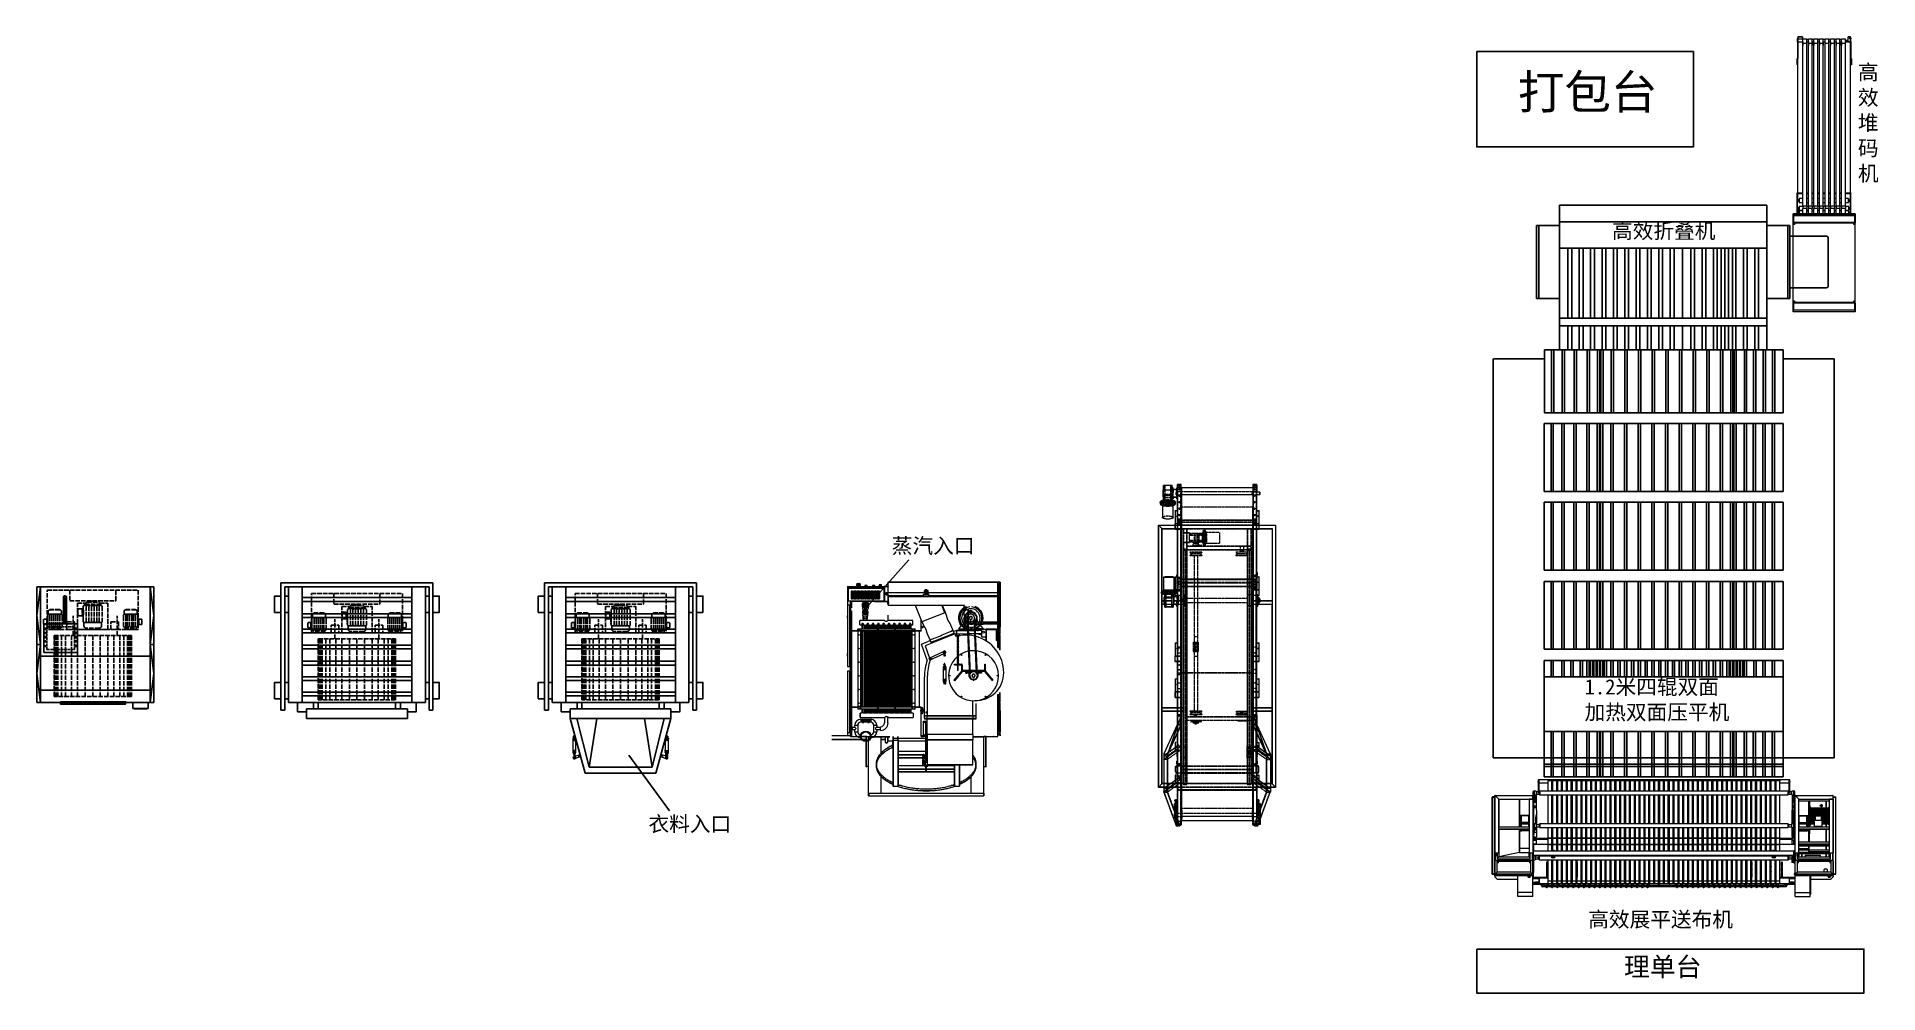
# Model space of a CAD drawing. Header units: millimetres. Extents: x 5343 to 29633, y -275 to 12336.
import ezdxf

# ---------------------------------------------------------------- set-up
doc = ezdxf.new("R2010")
doc.units = ezdxf.units.MM
doc.linetypes.add('ACAD_ISO02W100', pattern=[15, 12, -3])
doc.linetypes.add('HIDDEN', pattern=[0.375, 0.25, -0.125])
doc.styles.get("Standard").update_dxf_attribs({"font": 'arial.ttf', "height": 200})

msp = doc.modelspace()

# ---------------------------------------------------------------- texts
at = {"color": 1, "attachment_point": 1}
for s, width, insert, char_height in [('{\\fSimSun|b0|i0|c134|p2;高效堆码机}', 483.18, (29366, 11969), 200), ('{\\fSimSun|b0|i0|c134|p2;打包台}', 2024.26, (24880, 11833), 450), ('{\\fSimSun|b0|i0|c134|p2;高效折叠机}', 1655.11, (26122, 9877), 200), ('{\\fSimSun|b0|i0|c134|p2;蒸汽入口}', 1655.11, (16621, 5725), 200), ('{\\fSimSun|b0|i0|c0|p2;1.2\\fSimSun|b0|i0|c134|p2;米四辊双面\\P加热双面压平机}', 2002.03, (25760, 3864), 200), ('{\\fSimSun|b0|i0|c134|p2;衣料入口}', 1655.11, (13411, 2056), 200), ('{\\fSimSun|b0|i0|c134|p2;高效展平送布机}', 2002.03, (25808, 797), 200), ('{\\fSimSun|b0|i0|c134|p2;理单台}', 1693.34, (26280, 198), 250)]:
    msp.add_mtext_dynamic_manual_height_columns(s, width=width, gutter_width=1000, heights=[0], dxfattribs=dict(at, insert=insert, char_height=char_height))

# ---------------------------------------------------------------- linework, layer by layer
at = {"linetype": 'Continuous', "lineweight": 15}
for p, q in [((28574, 12321), (28569, 12321)), ((28569, 12321), (28569, 12321)), ((28569, 12321), (28569, 12309)), ((28574, 12321), (28569, 12321)), ((28569, 12271), (28569, 12309)), ((28569, 12309), (28574, 12309)), ((28569, 12271), (28574, 12271)), ((28569, 12271), (28569, 12053)), ((28634, 12336), (28574, 12336)), ((28574, 12336), (28574, 12311)), ((28574, 12336), (28634, 12336)), ((28574, 12311), (28574, 12269)), ((28574, 12311), (28634, 12311)), ((28574, 12269), (28574, 12053)), ((28574, 12269), (28634, 12269)), ((28574, 12269), (28634, 12269)), ((28574, 12269), (28574, 12269)), ((28575, 10274), (28575, 12269)), ((28634, 12336), (28634, 12311)), ((28634, 12311), (28634, 12269)), ((28640, 12302), (28634, 12302)), ((28634, 12270), (28639, 12270)), ((28634, 12270), (28639, 12270)), ((28634, 12269), (28634, 12269)), ((28690, 12306), (28640, 12306)), ((28640, 12248), (28640, 12306)), ((28690, 12248), (28640, 12248)), ((28640, 10103), (28640, 12248)), ((28690, 12248), (28690, 12306)), ((28713, 12302), (28690, 12302)), ((28690, 10103), (28690, 12248)), ((28692, 12270), (28712, 12270)), ((28692, 12270), (28712, 12270)), ((28763, 12306), (28713, 12306)), ((28713, 12248), (28713, 12306)), ((28763, 12248), (28713, 12248)), ((28713, 10103), (28713, 12248)), ((28763, 12248), (28763, 12306)), ((28786, 12302), (28763, 12302)), ((28763, 10103), (28763, 12248)), ((28765, 12222), (28765, 12270)), ((28765, 12270), (28785, 12270)), ((28765, 12270), (28785, 12270)), ((28765, 12270), (28765, 12270)), ((28836, 12306), (28786, 12306)), ((28786, 12248), (28786, 12306)), ((28836, 12248), (28786, 12248)), ((28786, 10103), (28786, 12248)), ((28836, 12248), (28836, 12306)), ((28859, 12302), (28836, 12302)), ((28836, 10103), (28836, 12248)), ((28838, 12222), (28838, 12270)), ((28838, 12270), (28858, 12270)), ((28838, 12270), (28858, 12270)), ((28838, 12270), (28838, 12270)), ((28909, 12306), (28859, 12306)), ((28859, 12248), (28859, 12306)), ((28909, 12248), (28859, 12248)), ((28859, 10103), (28859, 12248)), ((28909, 12248), (28909, 12306)), ((28932, 12302), (28909, 12302)), ((28909, 10103), (28909, 12248)), ((28982, 12306), (28932, 12306)), ((28932, 12248), (28932, 12306)), ((28982, 12248), (28932, 12248)), ((28932, 10103), (28932, 12248)), ((28982, 12248), (28982, 12306)), ((29005, 12302), (28982, 12302)), ((28982, 10103), (28982, 12248)), ((28984, 12222), (28984, 12270)), ((28984, 12270), (29004, 12270)), ((28984, 12270), (29004, 12270)), ((28984, 12270), (28984, 12270)), ((29004, 12270), (29004, 12222)), ((29004, 12270), (29004, 12270)), ((29055, 12306), (29005, 12306)), ((29005, 12248), (29005, 12306)), ((29055, 12248), (29005, 12248)), ((29005, 10103), (29005, 12248)), ((29055, 12248), (29055, 12306)), ((29078, 12302), (29055, 12302)), ((29055, 10103), (29055, 12248)), ((29128, 12306), (29078, 12306)), ((29078, 12248), (29078, 12306)), ((29128, 12248), (29078, 12248)), ((29078, 10103), (29078, 12248)), ((29128, 12248), (29128, 12306)), ((29151, 12302), (29128, 12302)), ((29128, 10103), (29128, 12248)), ((29130, 12270), (29150, 12270)), ((29130, 12270), (29150, 12270)), ((29201, 12306), (29151, 12306)), ((29151, 12248), (29151, 12306)), ((29201, 12248), (29151, 12248)), ((29151, 10103), (29151, 12248)), ((29201, 12248), (29201, 12306)), ((29202, 12302), (29201, 12302)), ((29201, 10103), (29201, 12248)), ((29202, 12222), (29202, 12302)), ((29208, 12281), (29202, 12281)), ((29202, 12243), (29203, 12243)), ((29203, 12222), (29203, 12270)), ((29203, 12270), (29267, 12270)), ((29203, 12270), (29267, 12270)), ((29203, 12270), (29203, 12270)), ((29214, 12288), (29208, 12288)), ((29214, 12294), (29214, 12296)), ((29214, 12287), (29214, 12289)), ((29214, 12285), (29217, 12285)), ((29214, 12284), (29217, 12284)), ((29217, 12294), (29217, 12296)), ((29217, 12287), (29217, 12289)), ((29223, 12288), (29217, 12288)), ((29223, 12270), (29223, 12288)), ((29230, 12284), (29224, 12284)), ((29231, 12275), (29231, 12277)), ((29265, 12272), (29233, 12272)), ((29239, 12335), (29239, 12334)), ((29267, 12335), (29239, 12335)), ((29267, 12334), (29239, 12334)), ((29239, 12272), (29239, 12334)), ((29265, 12270), (29265, 12272)), ((29267, 12310), (29267, 12334)), ((29267, 12273), (29267, 12310)), ((29267, 12310), (29269, 12310)), ((29267, 12270), (29267, 12273)), ((29267, 10274), (29267, 12270)), ((29269, 12310), (29269, 12334)), ((29274, 12321), (29269, 12321)), ((29269, 12321), (29269, 12309)), ((29274, 12321), (29269, 12321)), ((29269, 12271), (29269, 12309)), ((29269, 12309), (29274, 12309)), ((29269, 12271), (29274, 12271)), ((29269, 12271), (29269, 12053)), ((29274, 12321), (29274, 12309)), ((29274, 12321), (29274, 12321)), ((29274, 12271), (29274, 12309)), ((29274, 12271), (29274, 12053)), ((28564, 12008), (28566, 12006)), ((28566, 12042), (28566, 12047)), ((28566, 12047), (28574, 12047)), ((28566, 11972), (28566, 12042)), ((28574, 12042), (28566, 12042)), ((28569, 12053), (28574, 12053)), ((28569, 12049), (28569, 12053)), ((28569, 12049), (28574, 12049)), ((28574, 12053), (28574, 12049)), ((28574, 10275), (28574, 12049)), ((29269, 10275), (29269, 12053)), ((29272, 12039), (29269, 12039)), ((29272, 12015), (29269, 12015)), ((29272, 12042), (29272, 11972)), ((29280, 12042), (29280, 11972)), ((28566, 10273), (28566, 10278)), ((28566, 10278), (28571, 10278)), ((28571, 10273), (28566, 10273)), ((28566, 10003), (28566, 10273)), ((28571, 10278), (28571, 10273)), ((28571, 10003), (28571, 10273)), ((28574, 10227), (28574, 10275)), ((28575, 10227), (28575, 10274)), ((28575, 10274), (28640, 10274)), ((28575, 10267), (28575, 10273)), ((28640, 10273), (28575, 10273)), ((28640, 10203), (28591, 10203)), ((28591, 10203), (28591, 10153)), ((28640, 10203), (28593, 10203)), ((28690, 10274), (28713, 10274)), ((28713, 10273), (28690, 10273)), ((28713, 10203), (28690, 10203)), ((28713, 10203), (28690, 10203)), ((28763, 10274), (28786, 10274)), ((28786, 10273), (28763, 10273)), ((28786, 10203), (28763, 10203)), ((28786, 10203), (28763, 10203)), ((28836, 10274), (28859, 10274)), ((28859, 10273), (28836, 10273)), ((28859, 10203), (28836, 10203)), ((28859, 10203), (28836, 10203)), ((28909, 10274), (28932, 10274)), ((28932, 10273), (28909, 10273)), ((28932, 10203), (28909, 10203)), ((28932, 10203), (28909, 10203)), ((28982, 10274), (29005, 10274)), ((29005, 10273), (28982, 10273)), ((29005, 10203), (28982, 10203)), ((29005, 10203), (28982, 10203)), ((29055, 10274), (29078, 10274)), ((29078, 10273), (29055, 10273)), ((29078, 10203), (29055, 10203)), ((29078, 10203), (29055, 10203)), ((29128, 10274), (29151, 10274)), ((29151, 10273), (29128, 10273)), ((29151, 10203), (29128, 10203)), ((29151, 10203), (29128, 10203)), ((29201, 10274), (29267, 10274)), ((29267, 10273), (29201, 10273)), ((29241, 10203), (29201, 10203)), ((29243, 10203), (29201, 10203)), ((29241, 10203), (29241, 10153)), ((29243, 10153), (29243, 10203)), ((29269, 10003), (29269, 10273)), ((29274, 10003), (29274, 10273)), ((28511, 10000), (28511, 9983)), ((28511, 9981), (28511, 9976)), ((28511, 9886), (28511, 9976)), ((28512, 10001), (29329, 10001)), ((29329, 10000), (28512, 10000)), ((28512, 9983), (29329, 9983)), ((28512, 9981), (29329, 9981)), ((28516, 9976), (28516, 9981)), ((29326, 9976), (28516, 9976)), ((28571, 10088), (28571, 10001)), ((28576, 10088), (28576, 10001)), ((28591, 10188), (28587, 10188)), ((28587, 10168), (28591, 10168)), ((28589, 10063), (28591, 10063)), ((28591, 10153), (28640, 10153)), ((28591, 10098), (28591, 10048)), ((28591, 10048), (28640, 10048)), ((28640, 10043), (28591, 10043)), ((28591, 10043), (28591, 10001)), ((28593, 10153), (28640, 10153)), ((28595, 10048), (28640, 10048)), ((28640, 10103), (28640, 10073)), ((28640, 10001), (28640, 10073)), ((28690, 10073), (28640, 10073)), ((28690, 10153), (28713, 10153)), ((28690, 10153), (28713, 10153)), ((28690, 10103), (28690, 10073)), ((28690, 10001), (28690, 10073)), ((28690, 10048), (28713, 10048)), ((28690, 10048), (28713, 10048)), ((28713, 10043), (28690, 10043)), ((28713, 10103), (28713, 10073)), ((28713, 10001), (28713, 10073)), ((28763, 10073), (28713, 10073)), ((28763, 10153), (28786, 10153)), ((28763, 10153), (28786, 10153)), ((28763, 10103), (28763, 10073)), ((28763, 10001), (28763, 10073)), ((28763, 10048), (28786, 10048)), ((28763, 10048), (28786, 10048)), ((28786, 10043), (28763, 10043)), ((28786, 10103), (28786, 10073)), ((28786, 10001), (28786, 10073)), ((28836, 10073), (28786, 10073)), ((28836, 10153), (28859, 10153)), ((28836, 10153), (28859, 10153)), ((28836, 10103), (28836, 10073)), ((28836, 10001), (28836, 10073)), ((28836, 10048), (28859, 10048)), ((28836, 10048), (28859, 10048)), ((28859, 10043), (28836, 10043)), ((28859, 10103), (28859, 10073)), ((28859, 10001), (28859, 10073)), ((28909, 10073), (28859, 10073)), ((28909, 10153), (28932, 10153)), ((28909, 10153), (28932, 10153)), ((28909, 10103), (28909, 10073)), ((28909, 10001), (28909, 10073)), ((28909, 10048), (28932, 10048)), ((28909, 10048), (28932, 10048)), ((28932, 10043), (28909, 10043)), ((28932, 10103), (28932, 10073)), ((28932, 10001), (28932, 10073)), ((28982, 10073), (28932, 10073)), ((28982, 10153), (29005, 10153)), ((28982, 10153), (29005, 10153)), ((28982, 10103), (28982, 10073)), ((28982, 10001), (28982, 10073)), ((28982, 10048), (29005, 10048)), ((28982, 10048), (29005, 10048)), ((29005, 10043), (28982, 10043)), ((29005, 10103), (29005, 10073)), ((29005, 10001), (29005, 10073)), ((29055, 10073), (29005, 10073)), ((29055, 10153), (29078, 10153)), ((29055, 10153), (29078, 10153)), ((29055, 10103), (29055, 10073)), ((29055, 10001), (29055, 10073)), ((29055, 10048), (29078, 10048)), ((29055, 10048), (29078, 10048)), ((29078, 10043), (29055, 10043)), ((29078, 10103), (29078, 10073)), ((29078, 10001), (29078, 10073)), ((29128, 10073), (29078, 10073)), ((29128, 10153), (29151, 10153)), ((29128, 10153), (29151, 10153)), ((29128, 10103), (29128, 10073)), ((29128, 10001), (29128, 10073)), ((29128, 10048), (29151, 10048)), ((29128, 10048), (29151, 10048)), ((29151, 10043), (29128, 10043)), ((29151, 10103), (29151, 10073)), ((29151, 10001), (29151, 10073)), ((29201, 10073), (29151, 10073)), ((29201, 10153), (29241, 10153)), ((29201, 10153), (29243, 10153)), ((29201, 10103), (29201, 10073)), ((29201, 10001), (29201, 10073)), ((29201, 10048), (29241, 10048)), ((29201, 10048), (29245, 10048)), ((29241, 10043), (29201, 10043)), ((29241, 10098), (29241, 10048)), ((29241, 10043), (29241, 10001)), ((29251, 10026), (29241, 10026)), ((29241, 10010), (29251, 10010)), ((29251, 10188), (29243, 10188)), ((29243, 10168), (29251, 10168)), ((29249, 10188), (29244, 10188)), ((29244, 10168), (29249, 10168)), ((29245, 10048), (29245, 10098)), ((29245, 10063), (29251, 10063)), ((29249, 10188), (29261, 10188)), ((29264, 10088), (29264, 10001)), ((29269, 10088), (29269, 10001)), ((29326, 9981), (29326, 9976)), ((29326, 9978), (29326, 9978)), ((29328, 9976), (29328, 9976)), ((29329, 10000), (29329, 9983)), ((29331, 10000), (29331, 9983)), ((29331, 9976), (29331, 9886)), ((28511, 9880), (28511, 9881)), ((28511, 8833), (28511, 9880)), ((28512, 8833), (28512, 9880)), ((29329, 9880), (28513, 9880)), ((29329, 9878), (28513, 9878)), ((28516, 9901), (28516, 9901)), ((29326, 9886), (28516, 9886)), ((29326, 9881), (28516, 9881)), ((28541, 9880), (28541, 9881)), ((28587, 9880), (28587, 9881)), ((28640, 9880), (28640, 9881)), ((28690, 9880), (28690, 9881)), ((28713, 9880), (28713, 9881)), ((28763, 9880), (28763, 9881)), ((28786, 9880), (28786, 9881)), ((28836, 9880), (28836, 9881)), ((28859, 9880), (28859, 9881)), ((28886, 9881), (28886, 9880)), ((28911, 9880), (28911, 9881)), ((28932, 9880), (28932, 9881)), ((28957, 9881), (28957, 9880)), ((29157, 9880), (29157, 9881)), ((29201, 9880), (29201, 9881)), ((29255, 9881), (29255, 9880)), ((29301, 9881), (29301, 9880)), ((29326, 9901), (29326, 9901)), ((29326, 9886), (29326, 9881)), ((29326, 9886), (29331, 9886)), ((29329, 8833), (29329, 9880)), ((29331, 9881), (29331, 9880)), ((29331, 8833), (29331, 9880)), ((28511, 8831), (28511, 8833)), ((28511, 8736), (28511, 8826)), ((28511, 8826), (28511, 8826)), ((28513, 8834), (29329, 8834)), ((29329, 8833), (28513, 8833)), ((28514, 8826), (28514, 8826)), ((28516, 8831), (29325, 8831)), ((28516, 8828), (28516, 8828)), ((28516, 8826), (29325, 8826)), ((28516, 8736), (28516, 8826)), ((28516, 8811), (28516, 8811)), ((28541, 8831), (28541, 8833)), ((28587, 8831), (28587, 8833)), ((28640, 8831), (28640, 8833)), ((28690, 8831), (28690, 8833)), ((28713, 8831), (28713, 8833)), ((28763, 8831), (28763, 8833)), ((28786, 8831), (28786, 8833)), ((28836, 8831), (28836, 8833)), ((28859, 8831), (28859, 8833)), ((28886, 8833), (28886, 8831)), ((28911, 8831), (28911, 8833)), ((28932, 8831), (28932, 8833)), ((28982, 8831), (28982, 8833)), ((29005, 8831), (29005, 8833)), ((29055, 8831), (29055, 8833)), ((29078, 8831), (29078, 8833)), ((29128, 8831), (29128, 8833)), ((29151, 8831), (29151, 8833)), ((29201, 8831), (29201, 8833)), ((29255, 8833), (29255, 8831)), ((29301, 8833), (29301, 8831)), ((29325, 8736), (29325, 8826)), ((29325, 8811), (29326, 8811)), ((29326, 8826), (29331, 8826)), ((29331, 8833), (29331, 8831)), ((29331, 8826), (29331, 8736)), ((28511, 8736), (28511, 8731)), ((28512, 8731), (28511, 8731)), ((28511, 8713), (28511, 8730)), ((29329, 8731), (28512, 8731)), ((29329, 8730), (28512, 8730)), ((28512, 8713), (29329, 8713)), ((29329, 8711), (28512, 8711)), ((28516, 8736), (29325, 8736)), ((28516, 8731), (28516, 8736)), ((29329, 8713), (29329, 8730)), ((29331, 8731), (29331, 8736)), ((29331, 8713), (29331, 8730)), ((20203, 6341), (20198, 6341)), ((20198, 6341), (20198, 6291)), ((20207, 6364), (20207, 6423)), ((20207, 6423), (20319, 6423)), ((20207, 6200), (20207, 6364)), ((20207, 6364), (20319, 6364)), ((20213, 6416), (20212, 6416)), ((20212, 6416), (20212, 6415)), ((20212, 6415), (20212, 6415)), ((20212, 6415), (20213, 6415)), ((20212, 6341), (20213, 6342)), ((20212, 6340), (20212, 6341)), ((20212, 6338), (20212, 6340)), ((20213, 6337), (20212, 6338)), ((20214, 6417), (20213, 6416)), ((20213, 6415), (20214, 6414)), ((20213, 6342), (20214, 6344)), ((20214, 6336), (20213, 6337)), ((20215, 6417), (20214, 6417)), ((20214, 6414), (20215, 6414)), ((20214, 6344), (20215, 6344)), ((20215, 6335), (20214, 6336)), ((20216, 6417), (20215, 6417)), ((20215, 6414), (20216, 6414)), ((20215, 6344), (20216, 6345)), ((20216, 6335), (20215, 6335)), ((20218, 6417), (20216, 6417)), ((20216, 6414), (20218, 6414)), ((20216, 6345), (20218, 6345)), ((20218, 6335), (20216, 6335)), ((20219, 6417), (20218, 6417)), ((20218, 6414), (20219, 6414)), ((20218, 6345), (20219, 6345)), ((20219, 6335), (20218, 6335)), ((20220, 6417), (20219, 6417)), ((20219, 6414), (20220, 6414)), ((20219, 6345), (20220, 6344)), ((20220, 6335), (20219, 6335)), ((20221, 6417), (20220, 6417)), ((20220, 6414), (20221, 6414)), ((20220, 6344), (20221, 6344)), ((20221, 6336), (20220, 6335)), ((20222, 6416), (20221, 6417)), ((20221, 6414), (20222, 6415)), ((20221, 6344), (20222, 6342)), ((20222, 6337), (20221, 6336)), ((20223, 6416), (20222, 6416)), ((20222, 6415), (20223, 6415)), ((20222, 6342), (20223, 6341)), ((20223, 6338), (20222, 6337)), ((20223, 6415), (20223, 6416)), ((20223, 6415), (20223, 6415)), ((20223, 6341), (20223, 6340)), ((20223, 6340), (20223, 6338)), ((20302, 6341), (20303, 6342)), ((20302, 6340), (20302, 6341)), ((20302, 6338), (20302, 6340)), ((20303, 6337), (20302, 6338)), ((20303, 6342), (20304, 6344)), ((20304, 6336), (20303, 6337)), ((20304, 6344), (20305, 6344)), ((20305, 6335), (20304, 6336)), ((20305, 6344), (20306, 6345)), ((20306, 6335), (20305, 6335)), ((20306, 6345), (20308, 6345)), ((20308, 6335), (20306, 6335)), ((20308, 6345), (20309, 6345)), ((20309, 6335), (20308, 6335)), ((20309, 6345), (20310, 6344)), ((20310, 6335), (20309, 6335)), ((20310, 6344), (20311, 6344)), ((20311, 6336), (20310, 6335)), ((20311, 6344), (20312, 6342)), ((20312, 6337), (20311, 6336)), ((20312, 6342), (20313, 6341)), ((20313, 6338), (20312, 6337)), ((20313, 6341), (20313, 6340)), ((20313, 6340), (20313, 6338)), ((20319, 6364), (20319, 6423)), ((20319, 6200), (20319, 6364)), ((20331, 6388), (20323, 6388)), ((20323, 6368), (20331, 6368)), ((20331, 6331), (20323, 6331)), ((20331, 6368), (20331, 6388)), ((20331, 6368), (20331, 6331)), ((20381, 6366), (20331, 6366)), ((20331, 6264), (20331, 6331)), ((20381, 6368), (20381, 6388)), ((20389, 6388), (20381, 6388)), ((20381, 6331), (20381, 6368)), ((20381, 6368), (20389, 6368)), ((20389, 6331), (20381, 6331)), ((20381, 6264), (20381, 6331)), ((20389, 6341), (20389, 6428)), ((20389, 6337), (20389, 6341)), ((20389, 5977), (20389, 6337)), ((20392, 6433), (20439, 6433)), ((20392, 6432), (20439, 6432)), ((20392, 6341), (20392, 6431)), ((20392, 6341), (20439, 6341)), ((20392, 6339), (20439, 6339)), ((20437, 6337), (20437, 5977)), ((20439, 6433), (20439, 6432)), ((20439, 6432), (20439, 6431)), ((20439, 6341), (20439, 6431)), ((20439, 6341), (20439, 6341)), ((20439, 6340), (20439, 6339)), ((20439, 6338), (20439, 6336)), ((20442, 6337), (20439, 6337)), ((20439, 6336), (20439, 5975)), ((21382, 6388), (20442, 6388)), ((21386, 6337), (21382, 6337)), ((21385, 6433), (21385, 6432)), ((21385, 6433), (21432, 6433)), ((21385, 6432), (21432, 6432)), ((21385, 6431), (21385, 6432)), ((21385, 6431), (21385, 6341)), ((21385, 6336), (21385, 6336)), ((21385, 6336), (21385, 5975)), ((21387, 6337), (21387, 5977)), ((21432, 6431), (21432, 6341)), ((21432, 6341), (21432, 6341)), ((21435, 6428), (21435, 6341)), ((21435, 6337), (21435, 6341)), ((21437, 6337), (21435, 6337)), ((21435, 5977), (21435, 6337)), ((21437, 6337), (21437, 6337)), ((21437, 6295), (21437, 6337)), ((21477, 6331), (21437, 6331)), ((20163, 6197), (20163, 6188)), ((20163, 6196), (20163, 6197)), ((20163, 6195), (20163, 6196)), ((20163, 6194), (20163, 6195)), ((20164, 6193), (20163, 6194)), ((20163, 6187), (20163, 6188)), ((20163, 6185), (20163, 6187)), ((20164, 6183), (20163, 6185)), ((20164, 6183), (20163, 6181)), ((20163, 6181), (20163, 6178)), ((20163, 6178), (20164, 6174)), ((20165, 6191), (20164, 6193)), ((20165, 6181), (20164, 6183)), ((20164, 6174), (20166, 6171)), ((20167, 6189), (20165, 6191)), ((20167, 6180), (20165, 6181)), ((20166, 6171), (20170, 6168)), ((20169, 6188), (20167, 6189)), ((20169, 6178), (20167, 6180)), ((20171, 6186), (20169, 6188)), ((20171, 6176), (20169, 6178)), ((20170, 6168), (20173, 6166)), ((20174, 6184), (20171, 6186)), ((20174, 6175), (20171, 6176)), ((20173, 6166), (20176, 6164)), ((20176, 6183), (20174, 6184)), ((20176, 6173), (20174, 6175)), ((20180, 6181), (20176, 6183)), ((20180, 6172), (20176, 6173)), ((20176, 6164), (20177, 6163)), ((20177, 6163), (20179, 6163)), ((20179, 6163), (20180, 6162)), ((20183, 6180), (20180, 6181)), ((20183, 6171), (20180, 6172)), ((20180, 6162), (20181, 6162)), ((20181, 6162), (20181, 6162)), ((20181, 6162), (20181, 6162)), ((20181, 6162), (20182, 6162)), ((20182, 6162), (20185, 6160)), ((20187, 6179), (20183, 6180)), ((20187, 6169), (20183, 6171)), ((20185, 6160), (20190, 6159)), ((20191, 6177), (20187, 6179)), ((20191, 6168), (20187, 6169)), ((20190, 6159), (20190, 6158)), ((20190, 6158), (20191, 6158)), ((20195, 6176), (20191, 6177)), ((20195, 6167), (20191, 6168)), ((20191, 6158), (20192, 6158)), ((20192, 6158), (20192, 6158)), ((20192, 6158), (20193, 6158)), ((20193, 6158), (20194, 6157)), ((20193, 6155), (20193, 5997)), ((20194, 6157), (20195, 6157)), ((20200, 6175), (20195, 6176)), ((20200, 6166), (20195, 6167)), ((20195, 6157), (20196, 6157)), ((20196, 6157), (20199, 6156)), ((20198, 6291), (20203, 6291)), ((20199, 6156), (20203, 6155)), ((20204, 6174), (20200, 6175)), ((20204, 6165), (20200, 6166)), ((20201, 6221), (20204, 6222)), ((20203, 6155), (20212, 6153)), ((20204, 6222), (20207, 6222)), ((20209, 6173), (20204, 6174)), ((20209, 6164), (20204, 6165)), ((20207, 6200), (20319, 6200)), ((20214, 6172), (20209, 6173)), ((20214, 6163), (20209, 6164)), ((20212, 6153), (20221, 6152)), ((20220, 6171), (20214, 6172)), ((20220, 6162), (20214, 6163)), ((20225, 6171), (20220, 6171)), ((20225, 6161), (20220, 6162)), ((20221, 6152), (20231, 6151)), ((20231, 6170), (20225, 6171)), ((20231, 6161), (20225, 6161)), ((20236, 6170), (20231, 6170)), ((20236, 6160), (20231, 6161)), ((20231, 6151), (20242, 6150)), ((20242, 6169), (20236, 6170)), ((20242, 6160), (20236, 6160)), ((20248, 6169), (20242, 6169)), ((20248, 6159), (20242, 6160)), ((20242, 6150), (20252, 6150)), ((20254, 6169), (20248, 6169)), ((20254, 6159), (20248, 6159)), ((20252, 6150), (20263, 6149)), ((20260, 6169), (20254, 6169)), ((20260, 6159), (20254, 6159)), ((20266, 6169), (20260, 6169)), ((20266, 6159), (20260, 6159)), ((20263, 6149), (20273, 6150)), ((20271, 6169), (20266, 6169)), ((20271, 6159), (20266, 6159)), ((20277, 6169), (20271, 6169)), ((20277, 6159), (20271, 6159)), ((20273, 6150), (20284, 6150)), ((20283, 6169), (20277, 6169)), ((20283, 6160), (20277, 6159)), ((20289, 6170), (20283, 6169)), ((20289, 6160), (20283, 6160)), ((20284, 6150), (20294, 6151)), ((20295, 6170), (20289, 6170)), ((20295, 6161), (20289, 6160)), ((20294, 6151), (20304, 6152)), ((20300, 6171), (20295, 6170)), ((20300, 6161), (20295, 6161)), ((20306, 6171), (20300, 6171)), ((20306, 6162), (20300, 6161)), ((20302, 6226), (20303, 6228)), ((20302, 6225), (20302, 6226)), ((20302, 6224), (20302, 6225)), ((20303, 6222), (20302, 6224)), ((20303, 6228), (20304, 6229)), ((20304, 6221), (20303, 6222)), ((20304, 6229), (20305, 6230)), ((20305, 6220), (20304, 6221)), ((20304, 6152), (20310, 6153)), ((20305, 6230), (20306, 6230)), ((20306, 6220), (20305, 6220)), ((20306, 6230), (20308, 6230)), ((20308, 6220), (20306, 6220)), ((20311, 6172), (20306, 6171)), ((20311, 6163), (20306, 6162)), ((20308, 6230), (20309, 6230)), ((20309, 6220), (20308, 6220)), ((20309, 6230), (20310, 6230)), ((20310, 6220), (20309, 6220)), ((20310, 6230), (20311, 6229)), ((20311, 6221), (20310, 6220)), ((20310, 6153), (20315, 6154)), ((20311, 6229), (20312, 6228)), ((20312, 6222), (20311, 6221)), ((20316, 6173), (20311, 6172)), ((20316, 6164), (20311, 6163)), ((20312, 6228), (20313, 6226)), ((20313, 6224), (20312, 6222)), ((20313, 6226), (20313, 6225)), ((20313, 6225), (20313, 6224)), ((20315, 6154), (20321, 6155)), ((20321, 6174), (20316, 6173)), ((20321, 6165), (20316, 6164)), ((20319, 6222), (20321, 6222)), ((20321, 6222), (20324, 6221)), ((20326, 6175), (20321, 6174)), ((20326, 6166), (20321, 6165)), ((20321, 6155), (20325, 6156)), ((20325, 6156), (20329, 6157)), ((20330, 6176), (20326, 6175)), ((20330, 6167), (20326, 6166)), ((20329, 6157), (20331, 6157)), ((20334, 6177), (20330, 6176)), ((20334, 6168), (20330, 6167)), ((20331, 6266), (20381, 6266)), ((20331, 6157), (20332, 6158)), ((20332, 6158), (20336, 6159)), ((20332, 6158), (20332, 6158)), ((20332, 6158), (20332, 6158)), ((20333, 5997), (20333, 6155)), ((20338, 6179), (20334, 6177)), ((20338, 6169), (20334, 6168)), ((20336, 6159), (20340, 6160)), ((20342, 6180), (20338, 6179)), ((20342, 6171), (20338, 6169)), ((20340, 6160), (20341, 6160)), ((20341, 6160), (20341, 6161)), ((20341, 6161), (20342, 6161)), ((20346, 6181), (20342, 6180)), ((20346, 6172), (20342, 6171)), ((20342, 6161), (20343, 6161)), ((20343, 6161), (20344, 6162)), ((20343, 6161), (20343, 6161)), ((20344, 6162), (20345, 6162)), ((20345, 6162), (20346, 6162)), ((20349, 6183), (20346, 6181)), ((20349, 6173), (20346, 6172)), ((20346, 6162), (20347, 6163)), ((20347, 6163), (20348, 6164)), ((20348, 6164), (20351, 6165)), ((20352, 6184), (20349, 6183)), ((20352, 6175), (20349, 6173)), ((20351, 6165), (20353, 6166)), ((20354, 6186), (20352, 6184)), ((20354, 6176), (20352, 6175)), ((20353, 6166), (20356, 6168)), ((20356, 6188), (20354, 6186)), ((20356, 6178), (20354, 6176)), ((20358, 6189), (20356, 6188)), ((20358, 6180), (20356, 6178)), ((20356, 6168), (20359, 6171)), ((20360, 6191), (20358, 6189)), ((20360, 6181), (20358, 6180)), ((20359, 6171), (20362, 6174)), ((20359, 6086), (20359, 5916)), ((20361, 6193), (20360, 6191)), ((20361, 6183), (20360, 6181)), ((20362, 6194), (20361, 6193)), ((20362, 6185), (20361, 6183)), ((20361, 6088), (20361, 5917)), ((20361, 6088), (20389, 6088)), ((20363, 6198), (20362, 6196)), ((20362, 6195), (20362, 6194)), ((20363, 6188), (20362, 6187)), ((20362, 6187), (20362, 6185)), ((20362, 6174), (20363, 6178)), ((20363, 6188), (20363, 6196)), ((20363, 6178), (20363, 6179)), ((20381, 6264), (20389, 6264)), ((20439, 6295), (20442, 6295)), ((21382, 6295), (20442, 6295)), ((21382, 6295), (21385, 6295)), ((21400, 6285), (21399, 6284)), ((21399, 6284), (21400, 6285)), ((21400, 6283), (21399, 6284)), ((21400, 6286), (21401, 6288)), ((21401, 6287), (21400, 6286)), ((21400, 6286), (21400, 6285)), ((21400, 6285), (21400, 6286)), ((21400, 6282), (21400, 6283)), ((21401, 6281), (21400, 6282)), ((21403, 6288), (21401, 6287)), ((21401, 6288), (21402, 6288)), ((21403, 6280), (21401, 6281)), ((21402, 6288), (21403, 6289)), ((21403, 6289), (21405, 6290)), ((21404, 6288), (21403, 6288)), ((21404, 6279), (21403, 6280)), ((21406, 6289), (21404, 6288)), ((21406, 6279), (21404, 6279)), ((21405, 6290), (21407, 6290)), ((21407, 6289), (21406, 6289)), ((21407, 6279), (21406, 6279)), ((21407, 6290), (21408, 6290)), ((21409, 6289), (21407, 6289)), ((21409, 6279), (21407, 6279)), ((21408, 6290), (21410, 6290)), ((21411, 6288), (21409, 6289)), ((21411, 6279), (21409, 6279)), ((21410, 6290), (21412, 6289)), ((21412, 6288), (21411, 6288)), ((21412, 6280), (21411, 6279)), ((21412, 6289), (21413, 6288)), ((21413, 6287), (21412, 6288)), ((21413, 6281), (21412, 6280)), ((21413, 6288), (21414, 6288)), ((21414, 6286), (21413, 6287)), ((21414, 6282), (21413, 6281)), ((21414, 6288), (21415, 6286)), ((21415, 6285), (21414, 6286)), ((21415, 6283), (21414, 6282)), ((21415, 6286), (21415, 6285)), ((21415, 6284), (21415, 6285)), ((21415, 6285), (21415, 6284)), ((21415, 6284), (21415, 6283)), ((21435, 6295), (21437, 6295)), ((21437, 6301), (21477, 6301)), ((21463, 6088), (21463, 5917)), ((21465, 6086), (21465, 5916)), ((20139, 5898), (20359, 5898)), ((20139, 2438), (20139, 5898)), ((20143, 2442), (20143, 5894)), ((20143, 5894), (20359, 5894)), ((20185, 5852), (20359, 5852)), ((20185, 5027), (20185, 5852)), ((20189, 5848), (20359, 5848)), ((20189, 5028), (20189, 5848)), ((20193, 5996), (20193, 5997)), ((20193, 5994), (20193, 5996)), ((20194, 5993), (20193, 5994)), ((20195, 5991), (20194, 5993)), ((20197, 5990), (20195, 5991)), ((20199, 5989), (20197, 5990)), ((20201, 5987), (20199, 5989)), ((20204, 5986), (20201, 5987)), ((20206, 5985), (20204, 5986)), ((20210, 5984), (20206, 5985)), ((20213, 5983), (20210, 5984)), ((20217, 5982), (20213, 5983)), ((20221, 5981), (20217, 5982)), ((20225, 5980), (20221, 5981)), ((20229, 5979), (20225, 5980)), ((20233, 5978), (20229, 5979)), ((20238, 5978), (20233, 5978)), ((20243, 5977), (20238, 5978)), ((20248, 5977), (20243, 5977)), ((20253, 5977), (20248, 5977)), ((20258, 5977), (20253, 5977)), ((20263, 5977), (20258, 5977)), ((20268, 5977), (20263, 5977)), ((20273, 5977), (20268, 5977)), ((20277, 5977), (20273, 5977)), ((20282, 5977), (20277, 5977)), ((20287, 5978), (20282, 5977)), ((20292, 5978), (20287, 5978)), ((20296, 5979), (20292, 5978)), ((20300, 5980), (20296, 5979)), ((20305, 5981), (20300, 5980)), ((20308, 5982), (20305, 5981)), ((20312, 5983), (20308, 5982)), ((20316, 5984), (20312, 5983)), ((20319, 5985), (20316, 5984)), ((20322, 5986), (20319, 5985)), ((20324, 5987), (20322, 5986)), ((20326, 5989), (20324, 5987)), ((20328, 5990), (20326, 5989)), ((20330, 5991), (20328, 5990)), ((20331, 5993), (20330, 5991)), ((20332, 5994), (20331, 5993)), ((20333, 5996), (20332, 5994)), ((20333, 5997), (20333, 5996)), ((20359, 5844), (20359, 5915)), ((20361, 5843), (20361, 5915)), ((20361, 5843), (20361, 5841)), ((20389, 3269), (20389, 5975)), ((20437, 5975), (20391, 5975)), ((20391, 5974), (20391, 3268)), ((20391, 5974), (20437, 5974)), ((20437, 5975), (20437, 5974)), ((20437, 3268), (20437, 5974)), ((20439, 5975), (20439, 3268)), ((20439, 5894), (20442, 5894)), ((20439, 5852), (20442, 5852)), ((20439, 5848), (20442, 5848)), ((21384, 5894), (21385, 5894)), ((21384, 5852), (21385, 5852)), ((21384, 5848), (21385, 5848)), ((21385, 5975), (21385, 3268)), ((21387, 5977), (21387, 5975)), ((21387, 5976), (21387, 5977)), ((21387, 5975), (21387, 5974)), ((21387, 5974), (21387, 5975)), ((21387, 3268), (21387, 5974)), ((21399, 6029), (21400, 6030)), ((21400, 6029), (21399, 6028)), ((21400, 6027), (21399, 6029)), ((21401, 6032), (21400, 6030)), ((21400, 6031), (21401, 6032)), ((21400, 6030), (21400, 6031)), ((21400, 6030), (21400, 6029)), ((21400, 6026), (21400, 6027)), ((21401, 6025), (21400, 6026)), ((21401, 6032), (21402, 6033)), ((21403, 6032), (21401, 6032)), ((21403, 6024), (21401, 6025)), ((21402, 6033), (21403, 6034)), ((21403, 6034), (21405, 6034)), ((21404, 6033), (21403, 6032)), ((21404, 6024), (21403, 6024)), ((21406, 6033), (21404, 6033)), ((21406, 6023), (21404, 6024)), ((21405, 6034), (21407, 6035)), ((21407, 6034), (21406, 6033)), ((21407, 6023), (21406, 6023)), ((21407, 6035), (21408, 6035)), ((21409, 6033), (21407, 6034)), ((21409, 6023), (21407, 6023)), ((21408, 6035), (21410, 6034)), ((21411, 6033), (21409, 6033)), ((21411, 6024), (21409, 6023)), ((21410, 6034), (21412, 6034)), ((21412, 6032), (21411, 6033)), ((21412, 6024), (21411, 6024)), ((21412, 6034), (21413, 6033)), ((21413, 6032), (21412, 6032)), ((21413, 6025), (21412, 6024)), ((21413, 6033), (21414, 6032)), ((21414, 6030), (21413, 6032)), ((21414, 6026), (21413, 6025)), ((21414, 6032), (21415, 6031)), ((21415, 6029), (21414, 6030)), ((21415, 6027), (21414, 6026)), ((21415, 6031), (21415, 6030)), ((21415, 6030), (21415, 6029)), ((21415, 6028), (21415, 6029)), ((21415, 6029), (21415, 6027)), ((21434, 5974), (21434, 3268)), ((21435, 3269), (21435, 5975)), ((21463, 5915), (21463, 5843)), ((21463, 5843), (21463, 5841)), ((21465, 5915), (21465, 5844)), ((21465, 5898), (21685, 5898)), ((21465, 5894), (21681, 5894)), ((21465, 5852), (21639, 5852)), ((21465, 5848), (21635, 5848)), ((21639, 5852), (21639, 2484)), ((21681, 5894), (21681, 2442)), ((21685, 5898), (21685, 2438)), ((16207, 5111), (16157, 5111)), ((16207, 5111), (16157, 5111)), ((16171, 5111), (16171, 5091)), ((16171, 5111), (16171, 5091)), ((16172, 5126), (16192, 5126)), ((16172, 5126), (16192, 5126)), ((16193, 5091), (16193, 5111)), ((16193, 5091), (16193, 5111)), ((16269, 5101), (16295, 5101)), ((16269, 5101), (16295, 5101)), ((16270, 5102), (16293, 5102)), ((16270, 5102), (16293, 5102)), ((16369, 5101), (16395, 5101)), ((16369, 5101), (16395, 5101)), ((16370, 5102), (16393, 5102)), ((16370, 5102), (16393, 5102)), ((16484, 5107), (16456, 5107)), ((16484, 5107), (16456, 5107)), ((16481, 5109), (16459, 5109)), ((16481, 5109), (16459, 5109)), ((16572, 5140), (16572, 5144)), ((16572, 5144), (16575, 5144)), ((16572, 5140), (16572, 5144)), ((16572, 5144), (16575, 5144)), ((16572, 5088), (16572, 5140)), ((16572, 5088), (16572, 5140)), ((18050, 5144), (16575, 5144)), ((16575, 5139), (16575, 5144)), ((18050, 5144), (16575, 5144)), ((16575, 5139), (16575, 5144)), ((16575, 5088), (16575, 5140)), ((16575, 5088), (16575, 5140)), ((18050, 5139), (16575, 5139)), ((18050, 5139), (16575, 5139)), ((18020, 4282), (18020, 5144)), ((18023, 4451), (18023, 5144)), ((18025, 5144), (18025, 4453)), ((18042, 5144), (18042, 4453)), ((18045, 5144), (18045, 4453)), ((18050, 5144), (18050, 4555)), ((20206, 5212), (20206, 5035)), ((20206, 5212), (20206, 5211)), ((20207, 5212), (20206, 5212)), ((20206, 5212), (20206, 5212)), ((20206, 5212), (20206, 5212)), ((20206, 5211), (20206, 5211)), ((20206, 5211), (20207, 5211)), ((20208, 5212), (20207, 5212)), ((20207, 5211), (20208, 5211)), ((20210, 5212), (20208, 5212)), ((20208, 5211), (20210, 5211)), ((20212, 5212), (20210, 5212)), ((20210, 5211), (20212, 5211)), ((20214, 5212), (20212, 5212)), ((20212, 5211), (20214, 5211)), ((20217, 5212), (20214, 5212)), ((20214, 5211), (20217, 5211)), ((20219, 5212), (20217, 5212)), ((20217, 5211), (20219, 5211)), ((20223, 5213), (20219, 5212)), ((20219, 5211), (20223, 5211)), ((20226, 5213), (20223, 5213)), ((20223, 5211), (20226, 5210)), ((20230, 5213), (20226, 5213)), ((20226, 5210), (20230, 5210)), ((20234, 5213), (20230, 5213)), ((20230, 5210), (20234, 5210)), ((20238, 5213), (20234, 5213)), ((20234, 5210), (20238, 5210)), ((20242, 5213), (20238, 5213)), ((20238, 5210), (20242, 5210)), ((20246, 5213), (20242, 5213)), ((20242, 5210), (20246, 5210)), ((20251, 5213), (20246, 5213)), ((20246, 5210), (20251, 5210)), ((20256, 5213), (20251, 5213)), ((20251, 5210), (20256, 5210)), ((20261, 5213), (20256, 5213)), ((20256, 5210), (20261, 5210)), ((20266, 5213), (20261, 5213)), ((20261, 5210), (20266, 5210)), ((20271, 5213), (20266, 5213)), ((20266, 5210), (20271, 5210)), ((20276, 5213), (20271, 5213)), ((20271, 5210), (20276, 5210)), ((20281, 5213), (20276, 5213)), ((20276, 5210), (20281, 5210)), ((20286, 5213), (20281, 5213)), ((20281, 5210), (20286, 5210)), ((20290, 5213), (20286, 5213)), ((20286, 5210), (20290, 5210)), ((20295, 5213), (20290, 5213)), ((20290, 5210), (20295, 5210)), ((20300, 5213), (20295, 5213)), ((20295, 5210), (20300, 5210)), ((20305, 5213), (20300, 5213)), ((20300, 5210), (20305, 5210)), ((20309, 5213), (20305, 5213)), ((20305, 5210), (20309, 5210)), ((20313, 5213), (20309, 5213)), ((20309, 5210), (20313, 5210)), ((20318, 5213), (20313, 5213)), ((20313, 5210), (20318, 5210)), ((20321, 5213), (20318, 5213)), ((20318, 5210), (20321, 5210)), ((20325, 5213), (20321, 5213)), ((20321, 5210), (20325, 5210)), ((20329, 5213), (20325, 5213)), ((20325, 5210), (20329, 5211)), ((20332, 5212), (20329, 5213)), ((20329, 5211), (20332, 5211)), ((20335, 5212), (20332, 5212)), ((20332, 5211), (20335, 5211)), ((20337, 5212), (20335, 5212)), ((20335, 5211), (20337, 5211)), ((20339, 5212), (20337, 5212)), ((20337, 5211), (20339, 5211)), ((20341, 5212), (20339, 5212)), ((20339, 5211), (20341, 5211)), ((20343, 5212), (20341, 5212)), ((20341, 5211), (20343, 5211)), ((20344, 5212), (20343, 5212)), ((20343, 5211), (20344, 5211)), ((20345, 5212), (20344, 5212)), ((20344, 5211), (20345, 5211)), ((20346, 5212), (20345, 5212)), ((20345, 5211), (20346, 5211)), ((20346, 5035), (20346, 5212)), ((20346, 5211), (20346, 5212)), ((20346, 5212), (20346, 5212)), ((20359, 5213), (20359, 5043)), ((20361, 5215), (20361, 5045)), ((20389, 5242), (20381, 5242)), ((20381, 5241), (20381, 5242)), ((20381, 5215), (20381, 5241)), ((20389, 5241), (20381, 5241)), ((20442, 5183), (20439, 5183)), ((20442, 5179), (20439, 5179)), ((21385, 5183), (21384, 5183)), ((21385, 5179), (21384, 5179)), ((21443, 5235), (21435, 5235)), ((21443, 5270), (21443, 5235)), ((21443, 5215), (21443, 5235)), ((21463, 5215), (21463, 5045)), ((21465, 5213), (21465, 5043)), ((16040, 4839), (16040, 4911)), ((16042, 5071), (16042, 5088)), ((16043, 5088), (16042, 5088)), ((16042, 5071), (16042, 5088)), ((16043, 5088), (16042, 5088)), ((16042, 5071), (16043, 5071)), ((16042, 5071), (16043, 5071)), ((16043, 5062), (16042, 5062)), ((16042, 4896), (16042, 5062)), ((16043, 5062), (16042, 5062)), ((16042, 4896), (16042, 5062)), ((16043, 4896), (16042, 4896)), ((16043, 4896), (16042, 4896)), ((16043, 5071), (16043, 5088)), ((16043, 5071), (16043, 5088)), ((16043, 5067), (16043, 5071)), ((16043, 5071), (16043, 5071)), ((16045, 5071), (16043, 5071)), ((16043, 5067), (16043, 5071)), ((16043, 5071), (16043, 5071)), ((16045, 5071), (16043, 5071)), ((16043, 4896), (16043, 5062)), ((16043, 4896), (16043, 5062)), ((16044, 4919), (16043, 4919)), ((16044, 4919), (16043, 4919)), ((16044, 5088), (16044, 5089)), ((16044, 5089), (16520, 5089)), ((16044, 5088), (16044, 5089)), ((16044, 5089), (16520, 5089)), ((16044, 5088), (16044, 5071)), ((16044, 5088), (16520, 5088)), ((16044, 5088), (16520, 5088)), ((16044, 5088), (16044, 5071)), ((16044, 5071), (16520, 5071)), ((16044, 5071), (16520, 5071)), ((16044, 5064), (16044, 5062)), ((16520, 5064), (16044, 5064)), ((16044, 5064), (16044, 5064)), ((16044, 5064), (16044, 5062)), ((16520, 5064), (16044, 5064)), ((16044, 5064), (16044, 5064)), ((16520, 5062), (16044, 5062)), ((16044, 5062), (16044, 4896)), ((16520, 5062), (16044, 5062)), ((16044, 5062), (16044, 4896)), ((16044, 4894), (16044, 4896)), ((16170, 4896), (16044, 4896)), ((16044, 4894), (16044, 4896)), ((16412, 4896), (16044, 4896)), ((16167, 4894), (16044, 4894)), ((16409, 4894), (16044, 4894)), ((16049, 5065), (16050, 5065)), ((16049, 5065), (16050, 5065)), ((16050, 5065), (16050, 5064)), ((16050, 5065), (16062, 5065)), ((16050, 5065), (16050, 5064)), ((16050, 5065), (16062, 5065)), ((16062, 5071), (16062, 5064)), ((16062, 5071), (16062, 5064)), ((16062, 5064), (16062, 5064)), ((16062, 5064), (16062, 5064)), ((16064, 5064), (16064, 5071)), ((16064, 5064), (16064, 5071)), ((16499, 5064), (16064, 5064)), ((16499, 5064), (16064, 5064)), ((16070, 4891), (16070, 4886)), ((16075, 4891), (16070, 4891)), ((16070, 4891), (16070, 4886)), ((16075, 4891), (16070, 4891)), ((16075, 4886), (16070, 4886)), ((16070, 4886), (16070, 4821)), ((16070, 4886), (16070, 4821)), ((16075, 4886), (16070, 4886)), ((16075, 4891), (16075, 4886)), ((16163, 4891), (16075, 4891)), ((16405, 4891), (16075, 4891)), ((16075, 4891), (16075, 4886)), ((16090, 4886), (16075, 4886)), ((16075, 4886), (16075, 4821)), ((16075, 4886), (16075, 4823)), ((16090, 4886), (16075, 4886)), ((16090, 4886), (16075, 4886)), ((16075, 4886), (16075, 4821)), ((16075, 4886), (16075, 4823)), ((16090, 4886), (16075, 4886)), ((16161, 4889), (16090, 4889)), ((16090, 4889), (16090, 4805)), ((16403, 4889), (16090, 4889)), ((16090, 4889), (16090, 4805)), ((16091, 4925), (16091, 5025)), ((16091, 4925), (16091, 5025)), ((16097, 5025), (16097, 4925)), ((16097, 5025), (16097, 4925)), ((16103, 4925), (16103, 5025)), ((16103, 4925), (16103, 5025)), ((16109, 5025), (16109, 4925)), ((16109, 5025), (16109, 4925)), ((16113, 4891), (16113, 4894)), ((16113, 4891), (16113, 4894)), ((16115, 4925), (16115, 5025)), ((16115, 4925), (16115, 5025)), ((16121, 5025), (16121, 4925)), ((16121, 5025), (16121, 4925)), ((16127, 4925), (16127, 5025)), ((16127, 4925), (16127, 5025)), ((16129, 4894), (16129, 4891)), ((16129, 4894), (16129, 4891)), ((16130, 4991), (16130, 4922)), ((16130, 4991), (16133, 4991)), ((16130, 4991), (16130, 4922)), ((16130, 4991), (16133, 4991)), ((16133, 5025), (16133, 4925)), ((16133, 5025), (16133, 4925)), ((16133, 4991), (16133, 4925)), ((16133, 4991), (16133, 4924)), ((16133, 4991), (16133, 4991)), ((16133, 4991), (16133, 4925)), ((16133, 4991), (16133, 4924)), ((16133, 4991), (16133, 4991)), ((16133, 4891), (16133, 4894)), ((16133, 4891), (16133, 4894)), ((16139, 4925), (16139, 5025)), ((16139, 4925), (16139, 5025)), ((16139, 4994), (16145, 4994)), ((16139, 4994), (16145, 4994)), ((16139, 4991), (16145, 4991)), ((16139, 4991), (16145, 4991)), ((16145, 5025), (16145, 4925)), ((16145, 5025), (16145, 4925)), ((16151, 4925), (16151, 5025)), ((16151, 4925), (16151, 5025)), ((16151, 4994), (16157, 4994)), ((16151, 4994), (16157, 4994)), ((16151, 4991), (16157, 4991)), ((16151, 4991), (16157, 4991)), ((16152, 5091), (16152, 5090)), ((16152, 5091), (16152, 5091)), ((16209, 5091), (16152, 5091)), ((16152, 5091), (16209, 5091)), ((16152, 5091), (16152, 5090)), ((16152, 5091), (16152, 5091)), ((16209, 5091), (16152, 5091)), ((16152, 5091), (16209, 5091)), ((16152, 5090), (16209, 5090)), ((16152, 5090), (16209, 5090)), ((16157, 5025), (16157, 4925)), ((16157, 5025), (16157, 4925)), ((16163, 4925), (16163, 5025)), ((16163, 4925), (16163, 5025)), ((16163, 4994), (16169, 4994)), ((16163, 4994), (16169, 4994)), ((16163, 4991), (16169, 4991)), ((16163, 4991), (16169, 4991)), ((16169, 5025), (16169, 4925)), ((16169, 5025), (16169, 4925)), ((16175, 4925), (16175, 5025)), ((16175, 4925), (16175, 5025)), ((16175, 4994), (16181, 4994)), ((16175, 4994), (16181, 4994)), ((16175, 4991), (16181, 4991)), ((16175, 4991), (16181, 4991)), ((16181, 5025), (16181, 4925)), ((16181, 5025), (16181, 4925)), ((16187, 4925), (16187, 5025)), ((16187, 4925), (16187, 5025)), ((16187, 4994), (16193, 4994)), ((16187, 4994), (16193, 4994)), ((16187, 4991), (16193, 4991)), ((16187, 4991), (16193, 4991)), ((16193, 5025), (16193, 4925)), ((16193, 5025), (16193, 4925)), ((16199, 4925), (16199, 5025)), ((16199, 4925), (16199, 5025)), ((16199, 4994), (16205, 4994)), ((16199, 4994), (16205, 4994)), ((16199, 4991), (16205, 4991)), ((16199, 4991), (16205, 4991)), ((16205, 5025), (16205, 4925)), ((16205, 5025), (16205, 4925)), ((16212, 5091), (16209, 5091)), ((16209, 5091), (16211, 5091)), ((16212, 5091), (16209, 5091)), ((16209, 5091), (16211, 5091)), ((16209, 5090), (16212, 5090)), ((16209, 5090), (16212, 5090)), ((16212, 5091), (16211, 5091)), ((16212, 5091), (16211, 5091)), ((16211, 4925), (16211, 5025)), ((16211, 4925), (16211, 5025)), ((16211, 4994), (16217, 4994)), ((16211, 4994), (16217, 4994)), ((16211, 4991), (16217, 4991)), ((16211, 4991), (16217, 4991)), ((16212, 5090), (16212, 5091)), ((16212, 5090), (16212, 5091)), ((16217, 5025), (16217, 4925)), ((16217, 5025), (16217, 4925)), ((16223, 4931), (16223, 5025)), ((16223, 4931), (16223, 5025)), ((16223, 4925), (16223, 5025)), ((16223, 4994), (16229, 4994)), ((16223, 4994), (16229, 4994)), ((16223, 4994), (16229, 4994)), ((16223, 4991), (16229, 4991)), ((16223, 4991), (16229, 4991)), ((16223, 4991), (16229, 4991)), ((16229, 5025), (16229, 4938)), ((16229, 5025), (16229, 4938)), ((16229, 5025), (16229, 4925)), ((16233, 4857), (16235, 4861)), ((16235, 4943), (16235, 5025)), ((16235, 4943), (16235, 5025)), ((16235, 4925), (16235, 5025)), ((16235, 4994), (16241, 4994)), ((16235, 4994), (16241, 4994)), ((16235, 4994), (16241, 4994)), ((16235, 4991), (16241, 4991)), ((16235, 4991), (16241, 4991)), ((16235, 4991), (16241, 4991)), ((16235, 4863), (16237, 4866)), ((16235, 4862), (16235, 4863)), ((16235, 4862), (16235, 4862)), ((16236, 4856), (16236, 4858)), ((16237, 4868), (16238, 4871)), ((16237, 4867), (16237, 4868)), ((16237, 4867), (16237, 4867)), ((16238, 4867), (16237, 4865)), ((16238, 4867), (16238, 4867)), ((16239, 4922), (16242, 4926)), ((16241, 5025), (16241, 4948)), ((16241, 5025), (16241, 4948)), ((16241, 5025), (16241, 4925)), ((16246, 4872), (16245, 4870)), ((16245, 4870), (16245, 4867)), ((16245, 4867), (16245, 4865)), ((16245, 4865), (16245, 4863)), ((16245, 4863), (16245, 4861)), ((16245, 4861), (16246, 4858)), ((16247, 4874), (16246, 4872)), ((16246, 4858), (16248, 4856)), ((16247, 4951), (16247, 5025)), ((16247, 4951), (16247, 5025)), ((16247, 4925), (16247, 5025)), ((16247, 4994), (16253, 4994)), ((16247, 4994), (16253, 4994)), ((16247, 4994), (16253, 4994)), ((16247, 4991), (16253, 4991)), ((16247, 4991), (16253, 4991)), ((16247, 4991), (16253, 4991)), ((16249, 4876), (16247, 4874)), ((16250, 4878), (16249, 4876)), ((16252, 4880), (16250, 4878)), ((16255, 4881), (16252, 4880)), ((16253, 5025), (16253, 4954)), ((16253, 5025), (16253, 4954)), ((16253, 5025), (16253, 4925)), ((16257, 4883), (16255, 4881)), ((16260, 4884), (16257, 4883)), ((16259, 4956), (16259, 5025)), ((16259, 4956), (16259, 5025)), ((16259, 4925), (16259, 5025)), ((16259, 4994), (16265, 4994)), ((16259, 4994), (16265, 4994)), ((16259, 4994), (16265, 4994)), ((16259, 4991), (16265, 4991)), ((16259, 4991), (16265, 4991)), ((16259, 4991), (16265, 4991)), ((16260, 4872), (16259, 4871)), ((16259, 4871), (16259, 4869)), ((16259, 4869), (16259, 4867)), ((16259, 4867), (16259, 4866)), ((16259, 4866), (16260, 4864)), ((16263, 4885), (16260, 4884)), ((16260, 4864), (16260, 4874)), ((16261, 4874), (16260, 4872)), ((16264, 4865), (16260, 4864)), ((16260, 4864), (16261, 4863)), ((16262, 4875), (16261, 4874)), ((16262, 4863), (16261, 4863)), ((16261, 4863), (16262, 4861)), ((16263, 4876), (16262, 4875)), ((16265, 4863), (16262, 4863)), ((16262, 4861), (16264, 4860)), ((16266, 4886), (16263, 4885)), ((16263, 4869), (16263, 4874)), ((16263, 4874), (16263, 4873)), ((16263, 4873), (16263, 4872)), ((16263, 4872), (16264, 4870)), ((16263, 4869), (16263, 4868)), ((16263, 4868), (16263, 4867)), ((16263, 4867), (16263, 4865)), ((16264, 4870), (16265, 4869)), ((16263, 4865), (16264, 4864)), ((16264, 4864), (16266, 4863)), ((16264, 4860), (16266, 4859)), ((16265, 5025), (16265, 4957)), ((16265, 5025), (16265, 4957)), ((16265, 5025), (16265, 4925)), ((16265, 4869), (16266, 4868)), ((16269, 4886), (16266, 4886)), ((16266, 4868), (16267, 4867)), ((16266, 4863), (16267, 4862)), ((16266, 4859), (16268, 4858)), ((16267, 5099), (16267, 5089)), ((16297, 5099), (16267, 5099)), ((16267, 5099), (16267, 5089)), ((16297, 5099), (16267, 5099)), ((16267, 4867), (16269, 4866)), ((16267, 4862), (16269, 4861)), ((16268, 4858), (16270, 4857)), ((16272, 4886), (16269, 4886)), ((16269, 4866), (16271, 4865)), ((16269, 4861), (16271, 4860)), ((16271, 4958), (16271, 5025)), ((16271, 4958), (16271, 5025)), ((16271, 4925), (16271, 5025)), ((16271, 4925), (16271, 5025)), ((16271, 4994), (16277, 4994)), ((16271, 4994), (16277, 4994)), ((16271, 4994), (16277, 4994)), ((16271, 4994), (16277, 4994)), ((16271, 4991), (16277, 4991)), ((16271, 4991), (16277, 4991)), ((16271, 4991), (16277, 4991)), ((16271, 4991), (16277, 4991)), ((16271, 4865), (16273, 4865)), ((16271, 4860), (16273, 4860)), ((16276, 4886), (16272, 4886)), ((16273, 4877), (16273, 4872)), ((16273, 4872), (16274, 4877)), ((16273, 4865), (16275, 4865)), ((16273, 4860), (16275, 4860)), ((16275, 4865), (16277, 4865)), ((16275, 4860), (16277, 4860)), ((16279, 4886), (16276, 4886)), ((16277, 5025), (16277, 4958)), ((16277, 5025), (16277, 4958)), ((16277, 5025), (16277, 4925)), ((16277, 5025), (16277, 4925)), ((16277, 4865), (16279, 4865)), ((16277, 4860), (16279, 4860)), ((16282, 4886), (16279, 4886)), ((16279, 4876), (16279, 4873)), ((16279, 4865), (16281, 4866)), ((16279, 4860), (16281, 4861)), ((16280, 4857), (16282, 4858)), ((16281, 4874), (16281, 4875)), ((16281, 4866), (16283, 4867)), ((16281, 4861), (16283, 4862)), ((16285, 4885), (16282, 4886)), ((16282, 4858), (16284, 4859)), ((16283, 4958), (16283, 5025)), ((16283, 4958), (16283, 5025)), ((16283, 4925), (16283, 5025)), ((16283, 4925), (16283, 5025)), ((16283, 4994), (16289, 4994)), ((16283, 4994), (16289, 4994)), ((16283, 4994), (16289, 4994)), ((16283, 4994), (16289, 4994)), ((16283, 4991), (16289, 4991)), ((16283, 4991), (16289, 4991)), ((16283, 4991), (16289, 4991)), ((16283, 4991), (16289, 4991)), ((16283, 4867), (16284, 4868)), ((16283, 4862), (16284, 4863)), ((16284, 4868), (16285, 4869)), ((16284, 4863), (16285, 4864)), ((16288, 4862), (16284, 4863)), ((16288, 4862), (16284, 4863)), ((16284, 4859), (16286, 4860)), ((16288, 4884), (16285, 4885)), ((16285, 4869), (16286, 4870)), ((16285, 4864), (16286, 4865)), ((16286, 4864), (16285, 4864)), ((16286, 4870), (16287, 4872)), ((16286, 4864), (16287, 4867)), ((16286, 4865), (16287, 4867)), ((16286, 4865), (16286, 4864)), ((16286, 4860), (16287, 4861)), ((16287, 4874), (16287, 4876)), ((16287, 4875), (16287, 4876)), ((16288, 4874), (16287, 4875)), ((16287, 4873), (16287, 4868)), ((16287, 4872), (16287, 4873)), ((16287, 4873), (16287, 4873)), ((16287, 4867), (16287, 4868)), ((16287, 4861), (16289, 4863)), ((16291, 4883), (16288, 4884)), ((16288, 4864), (16288, 4874)), ((16289, 4872), (16288, 4874)), ((16289, 4864), (16288, 4864)), ((16288, 4862), (16288, 4862)), ((16289, 5025), (16289, 4957)), ((16289, 5025), (16289, 4957)), ((16289, 5025), (16289, 4925)), ((16289, 5025), (16289, 4925)), ((16290, 4871), (16289, 4872)), ((16289, 4863), (16290, 4864)), ((16291, 4869), (16290, 4871)), ((16290, 4866), (16291, 4867)), ((16290, 4864), (16290, 4866)), ((16294, 4881), (16291, 4883)), ((16291, 4867), (16291, 4869)), ((16296, 4880), (16294, 4881)), ((16295, 4956), (16295, 5025)), ((16295, 4956), (16295, 5025)), ((16295, 4925), (16295, 5025)), ((16295, 4925), (16295, 5025)), ((16295, 4994), (16301, 4994)), ((16295, 4994), (16301, 4994)), ((16295, 4994), (16301, 4994)), ((16295, 4994), (16301, 4994)), ((16295, 4991), (16301, 4991)), ((16295, 4991), (16301, 4991)), ((16295, 4991), (16301, 4991)), ((16295, 4991), (16301, 4991)), ((16298, 4878), (16296, 4880)), ((16297, 5089), (16297, 5099)), ((16297, 5089), (16297, 5099)), ((16300, 4876), (16298, 4878)), ((16302, 4874), (16300, 4876)), ((16301, 5025), (16301, 4954)), ((16301, 5025), (16301, 4954)), ((16301, 5025), (16301, 4925)), ((16301, 5025), (16301, 4925)), ((16303, 4872), (16302, 4874)), ((16302, 4856), (16303, 4858)), ((16304, 4870), (16303, 4872)), ((16303, 4858), (16304, 4861)), ((16304, 4867), (16304, 4870)), ((16305, 4865), (16304, 4867)), ((16304, 4861), (16305, 4863)), ((16305, 4863), (16305, 4865)), ((16307, 4952), (16307, 5025)), ((16307, 4952), (16307, 5025)), ((16307, 4925), (16307, 5025)), ((16307, 4994), (16313, 4994)), ((16307, 4994), (16313, 4994)), ((16307, 4994), (16313, 4994)), ((16307, 4991), (16313, 4991)), ((16307, 4991), (16313, 4991)), ((16307, 4991), (16313, 4991)), ((16307, 4925), (16309, 4922)), ((16310, 4871), (16311, 4868)), ((16312, 4864), (16311, 4865)), ((16312, 4866), (16313, 4863)), ((16312, 4862), (16312, 4864)), ((16313, 4859), (16312, 4862)), ((16312, 4862), (16313, 4860)), ((16313, 5025), (16313, 4948)), ((16313, 5025), (16313, 4948)), ((16313, 5025), (16313, 4925)), ((16313, 4894), (16313, 4894)), ((16313, 4860), (16313, 4857)), ((16313, 4856), (16313, 4859)), ((16314, 4861), (16315, 4857)), ((16319, 4944), (16319, 5025)), ((16319, 4944), (16319, 5025)), ((16319, 4925), (16319, 5025)), ((16319, 4994), (16325, 4994)), ((16319, 4994), (16325, 4994)), ((16319, 4994), (16325, 4994)), ((16319, 4991), (16325, 4991)), ((16319, 4991), (16325, 4991)), ((16319, 4991), (16325, 4991)), ((16325, 5025), (16325, 4939)), ((16325, 5025), (16325, 4939)), ((16325, 5025), (16325, 4925)), ((16331, 4933), (16331, 5025)), ((16331, 4933), (16331, 5025)), ((16331, 4925), (16331, 5025)), ((16331, 4994), (16337, 4994)), ((16331, 4994), (16337, 4994)), ((16331, 4994), (16337, 4994)), ((16331, 4991), (16337, 4991)), ((16331, 4991), (16337, 4991)), ((16331, 4991), (16337, 4991)), ((16337, 5025), (16337, 4925)), ((16337, 5025), (16337, 4925)), ((16337, 5025), (16337, 4925)), ((16337, 4925), (16337, 4924)), ((16337, 4925), (16337, 4924)), ((16343, 4925), (16343, 5025)), ((16343, 4925), (16343, 5025)), ((16343, 4925), (16343, 5025)), ((16343, 4994), (16349, 4994)), ((16343, 4994), (16349, 4994)), ((16343, 4994), (16349, 4994)), ((16343, 4991), (16349, 4991)), ((16343, 4991), (16349, 4991)), ((16343, 4991), (16349, 4991)), ((16349, 5025), (16349, 4925)), ((16349, 5025), (16349, 4925)), ((16349, 5025), (16349, 4925)), ((16355, 4925), (16355, 5025)), ((16355, 4925), (16355, 5025)), ((16355, 4994), (16361, 4994)), ((16355, 4994), (16361, 4994)), ((16355, 4991), (16361, 4991)), ((16355, 4991), (16361, 4991)), ((16361, 5025), (16361, 4925)), ((16361, 5025), (16361, 4925)), ((16367, 5099), (16367, 5089)), ((16397, 5099), (16367, 5099)), ((16367, 5099), (16367, 5089)), ((16397, 5099), (16367, 5099)), ((16367, 4925), (16367, 5025)), ((16367, 4925), (16367, 5025)), ((16367, 4994), (16373, 4994)), ((16367, 4994), (16373, 4994)), ((16367, 4991), (16373, 4991)), ((16367, 4991), (16373, 4991)), ((16373, 5025), (16373, 4925)), ((16373, 5025), (16373, 4925)), ((16379, 4925), (16379, 5025)), ((16379, 4925), (16379, 5025)), ((16379, 4994), (16385, 4994)), ((16379, 4994), (16385, 4994)), ((16379, 4991), (16385, 4991)), ((16379, 4991), (16385, 4991)), ((16385, 5025), (16385, 4925)), ((16385, 5025), (16385, 4925)), ((16520, 4896), (16385, 4896)), ((16520, 4896), (16385, 4896)), ((16388, 4894), (16575, 4894)), ((16388, 4894), (16575, 4894)), ((16391, 4925), (16391, 5025)), ((16391, 4925), (16391, 5025)), ((16391, 4994), (16397, 4994)), ((16391, 4994), (16397, 4994)), ((16391, 4991), (16397, 4991)), ((16391, 4991), (16397, 4991)), ((16392, 4891), (16575, 4891)), ((16392, 4891), (16575, 4891)), ((16575, 4889), (16394, 4889)), ((16575, 4889), (16394, 4889)), ((16397, 5089), (16397, 5099)), ((16397, 5089), (16397, 5099)), ((16397, 5025), (16397, 4925)), ((16397, 5025), (16397, 4925)), ((16403, 4925), (16403, 5025)), ((16403, 4925), (16403, 5025)), ((16403, 4994), (16409, 4994)), ((16403, 4994), (16409, 4994)), ((16403, 4991), (16409, 4991)), ((16403, 4991), (16409, 4991)), ((16409, 5025), (16409, 4925)), ((16409, 5025), (16409, 4925)), ((16415, 4925), (16415, 5025)), ((16415, 4925), (16415, 5025)), ((16415, 4994), (16421, 4994)), ((16415, 4994), (16421, 4994)), ((16415, 4991), (16421, 4991)), ((16415, 4991), (16421, 4991)), ((16421, 5025), (16421, 4925)), ((16421, 5025), (16421, 4925)), ((16427, 4925), (16427, 5025)), ((16427, 4925), (16427, 5025)), ((16427, 4994), (16433, 4994)), ((16427, 4994), (16433, 4994)), ((16427, 4991), (16433, 4991)), ((16427, 4991), (16433, 4991)), ((16433, 5025), (16433, 4925)), ((16433, 5025), (16433, 4925)), ((16439, 4925), (16439, 5025)), ((16439, 4925), (16439, 5025)), ((16439, 4994), (16445, 4994)), ((16439, 4994), (16445, 4994)), ((16439, 4991), (16445, 4991)), ((16439, 4991), (16445, 4991)), ((16445, 5025), (16445, 4925)), ((16445, 5025), (16445, 4925)), ((16451, 4925), (16451, 5025)), ((16451, 4925), (16451, 5025)), ((16451, 4994), (16457, 4994)), ((16451, 4994), (16457, 4994)), ((16451, 4991), (16457, 4991)), ((16451, 4991), (16457, 4991)), ((16455, 5091), (16454, 5100)), ((16454, 5100), (16455, 5100)), ((16454, 5100), (16454, 5089)), ((16455, 5091), (16454, 5100)), ((16454, 5100), (16455, 5100)), ((16454, 5100), (16454, 5089)), ((16486, 5100), (16455, 5100)), ((16486, 5100), (16455, 5100)), ((16455, 5091), (16487, 5091)), ((16455, 5089), (16455, 5091)), ((16455, 5091), (16487, 5091)), ((16455, 5089), (16455, 5091)), ((16457, 5025), (16457, 4925)), ((16457, 5025), (16457, 4925)), ((16458, 5096), (16458, 5091)), ((16458, 5096), (16484, 5096)), ((16458, 5096), (16458, 5091)), ((16458, 5096), (16484, 5096)), ((16484, 5091), (16484, 5096)), ((16484, 5091), (16484, 5096)), ((16486, 5100), (16486, 5100)), ((16487, 5091), (16486, 5100)), ((16486, 5100), (16486, 5100)), ((16487, 5091), (16486, 5100)), ((16486, 5089), (16486, 5091)), ((16486, 5091), (16486, 5089)), ((16486, 5089), (16486, 5091)), ((16486, 5091), (16486, 5089)), ((16487, 5089), (16487, 5091)), ((16487, 5089), (16487, 5091)), ((16487, 5089), (16487, 5091)), ((16487, 5089), (16487, 5091)), ((16499, 5071), (16499, 5064)), ((16499, 5071), (16499, 5064)), ((16521, 4893), (16519, 4898)), ((16520, 5089), (16520, 5088)), ((16520, 5089), (16520, 5088)), ((16520, 5071), (16520, 5088)), ((16520, 5088), (16522, 5088)), ((16520, 5088), (16520, 5071)), ((16520, 5071), (16520, 5088)), ((16520, 5088), (16522, 5088)), ((16520, 5088), (16520, 5071)), ((16522, 5071), (16520, 5071)), ((16522, 5071), (16520, 5071)), ((16520, 4896), (16520, 5062)), ((16520, 5062), (16520, 4896)), ((16520, 5062), (16522, 5062)), ((16520, 4896), (16520, 5062)), ((16520, 5062), (16520, 4896)), ((16520, 5062), (16522, 5062)), ((16520, 4994), (16520, 4994)), ((16520, 4994), (16520, 4994)), ((16520, 4991), (16520, 4991)), ((16520, 4991), (16520, 4991)), ((16520, 4896), (16520, 4894)), ((16520, 4896), (16522, 4896)), ((16520, 4896), (16520, 4894)), ((16520, 4896), (16522, 4896)), ((16525, 4891), (16521, 4893)), ((16522, 5088), (16522, 5071)), ((16522, 5088), (16522, 5071)), ((16522, 5062), (16522, 4896)), ((16522, 5062), (16522, 4896)), ((16565, 4994), (16522, 4994)), ((16565, 4994), (16522, 4994)), ((16565, 4991), (16522, 4991)), ((16565, 4991), (16522, 4991)), ((16523, 5086), (16523, 4896)), ((16523, 5086), (16523, 4896)), ((16575, 5088), (16525, 5088)), ((16525, 5088), (16525, 5086)), ((16575, 5088), (16525, 5088)), ((16525, 5088), (16525, 5086)), ((16525, 5086), (16525, 5084)), ((16572, 5086), (16525, 5086)), ((16525, 5086), (16525, 4896)), ((16525, 5086), (16525, 5084)), ((16572, 5086), (16525, 5086)), ((16525, 5086), (16525, 4896)), ((16572, 5084), (16525, 5084)), ((16572, 5084), (16525, 5084)), ((16525, 4894), (16525, 4896)), ((16525, 4896), (16575, 4896)), ((16525, 4896), (16575, 4896)), ((16525, 4894), (16525, 4896)), ((16525, 4894), (16575, 4894)), ((16525, 4894), (16575, 4894)), ((16531, 4887), (16527, 4890)), ((16547, 4976), (16547, 5006)), ((16547, 4976), (16547, 5006)), ((16549, 5008), (16572, 5008)), ((16549, 5006), (16549, 5008)), ((16549, 5008), (16572, 5008)), ((16549, 5006), (16549, 5008)), ((16549, 4976), (16549, 5006)), ((16549, 5006), (16572, 5006)), ((16549, 4976), (16549, 5006)), ((16549, 5006), (16572, 5006)), ((16572, 4975), (16549, 4975)), ((16549, 4973), (16549, 4975)), ((16572, 4975), (16549, 4975)), ((16549, 4973), (16549, 4975)), ((16572, 4973), (16549, 4973)), ((16572, 4973), (16549, 4973)), ((17055, 5005), (16565, 5005)), ((16565, 5005), (16565, 4977)), ((17055, 5005), (16565, 5005)), ((16565, 5005), (16565, 4977)), ((16577, 4977), (16565, 4977)), ((16577, 4977), (16565, 4977)), ((16569, 4862), (16570, 4882)), ((16570, 4877), (16571, 4876)), ((16572, 4882), (16571, 4863)), ((16571, 4876), (16572, 4876)), ((16572, 5086), (16572, 5084)), ((16575, 5086), (16572, 5086)), ((16572, 5086), (16572, 5084)), ((16575, 5086), (16572, 5086)), ((16572, 5008), (16572, 5006)), ((16572, 5008), (16572, 5006)), ((16572, 4975), (16572, 4973)), ((16572, 4975), (16572, 4973)), ((16572, 4843), (16572, 4957)), ((16572, 4843), (16572, 4957)), ((16577, 4883), (16572, 4882)), ((16573, 5009), (16573, 5084)), ((16573, 5084), (16575, 5084)), ((16573, 5009), (16573, 5084)), ((16573, 5084), (16575, 5084)), ((16575, 5009), (16573, 5009)), ((16575, 5009), (16573, 5009)), ((16573, 4973), (16575, 4973)), ((16573, 4896), (16573, 4973)), ((16573, 4973), (16575, 4973)), ((16573, 4896), (16573, 4973)), ((16573, 4896), (16575, 4896)), ((16573, 4896), (16575, 4896)), ((16575, 5088), (16575, 5086)), ((16575, 5088), (16575, 5086)), ((16575, 5084), (16575, 5086)), ((16575, 5084), (16575, 5086)), ((16575, 5009), (16575, 5084)), ((16575, 5009), (16575, 5084)), ((16575, 5005), (16575, 5009)), ((16575, 5005), (16575, 5009)), ((16575, 4974), (16575, 4977)), ((16575, 4974), (16575, 4977)), ((16575, 4974), (16577, 4974)), ((16575, 4973), (16575, 4974)), ((16575, 4974), (16577, 4974)), ((16575, 4973), (16575, 4974)), ((16575, 4957), (16575, 4973)), ((16575, 4957), (16575, 4973)), ((16575, 4957), (16575, 4840)), ((16575, 4957), (16578, 4957)), ((16575, 4957), (16578, 4957)), ((16575, 4957), (16578, 4957)), ((16575, 4957), (16578, 4957)), ((16575, 4957), (16575, 4840)), ((16575, 4957), (16578, 4957)), ((16575, 4957), (16578, 4957)), ((16577, 4969), (16577, 4977)), ((16577, 4969), (16577, 4977)), ((16577, 4969), (17039, 4969)), ((16577, 4969), (17039, 4969)), ((16577, 4865), (16577, 4883)), ((16578, 4883), (16577, 4865)), ((16577, 4873), (16577, 4873)), ((16577, 4873), (16577, 4873)), ((16578, 4960), (16578, 4957)), ((16578, 4960), (17039, 4960)), ((16578, 4960), (17039, 4960)), ((16578, 4960), (16578, 4957)), ((16578, 4957), (18020, 4957)), ((16578, 4957), (18020, 4957)), ((17039, 4984), (17043, 4984)), ((17039, 4984), (17039, 4980)), ((17039, 4960), (17039, 4980)), ((17039, 4980), (17110, 4980)), ((17039, 4960), (17110, 4960)), ((17043, 4984), (17059, 4984)), ((17055, 5004), (17055, 5004)), ((17056, 5003), (17057, 5003)), ((17057, 5026), (17057, 5014)), ((17058, 5001), (17058, 5001)), ((17060, 5029), (17059, 5029)), ((17059, 5029), (17059, 5015)), ((17059, 5015), (17060, 5015)), ((17065, 4984), (17059, 4984)), ((17060, 5015), (17060, 5029)), ((17065, 5034), (17061, 5034)), ((17061, 5034), (17061, 5024)), ((17061, 4986), (17061, 5024)), ((17061, 5024), (17065, 5024)), ((17065, 5034), (17065, 5031)), ((17065, 5031), (17065, 5029)), ((17065, 5029), (17065, 5027)), ((17065, 5027), (17065, 5024)), ((17065, 5024), (17065, 4984)), ((17069, 5008), (17069, 5007)), ((17069, 5007), (17069, 5006)), ((17081, 5007), (17081, 5008)), ((17081, 5006), (17081, 5007)), ((17089, 5034), (17085, 5034)), ((17085, 5031), (17085, 5034)), ((17085, 5029), (17085, 5031)), ((17085, 5027), (17085, 5029)), ((17085, 5024), (17085, 5027)), ((17085, 4984), (17085, 5024)), ((17085, 5024), (17089, 5024)), ((17091, 4984), (17085, 4984)), ((17089, 5024), (17089, 5034)), ((17090, 5029), (17089, 5029)), ((17089, 5015), (17089, 5029)), ((17089, 5024), (17089, 4986)), ((17089, 5015), (17090, 5015)), ((17089, 4980), (17106, 4980)), ((17090, 5015), (17090, 5029)), ((17091, 5001), (17091, 5001)), ((17106, 4984), (17091, 4984)), ((17092, 5020), (17092, 5026)), ((17092, 5014), (17092, 5020)), ((17092, 5003), (17093, 5003)), ((17094, 5004), (17094, 5004)), ((18020, 5005), (17095, 5005)), ((17106, 4984), (17110, 4984)), ((17106, 4980), (17106, 4984)), ((17110, 4980), (17110, 4984)), ((17110, 4960), (17110, 4980)), ((17110, 4969), (18020, 4969)), ((17110, 4960), (18020, 4960)), ((20178, 5022), (20176, 5022)), ((20176, 5012), (20176, 5002)), ((20177, 5012), (20176, 5012)), ((20176, 5012), (20176, 5012)), ((20176, 5012), (20176, 5012)), ((20176, 5012), (20176, 5011)), ((20176, 5011), (20176, 5011)), ((20176, 5011), (20177, 5011)), ((20176, 5002), (20176, 5001)), ((20176, 5001), (20176, 5001)), ((20176, 5001), (20177, 5001)), ((20178, 5012), (20177, 5012)), ((20177, 5011), (20178, 5011)), ((20177, 5001), (20178, 5001)), ((20180, 5012), (20178, 5012)), ((20178, 5011), (20180, 5011)), ((20178, 5001), (20180, 5001)), ((20182, 5012), (20180, 5012)), ((20180, 5011), (20182, 5011)), ((20180, 5001), (20182, 5001)), ((20184, 5013), (20182, 5012)), ((20182, 5011), (20184, 5011)), ((20182, 5001), (20184, 5001)), ((20187, 5013), (20184, 5013)), ((20184, 5011), (20187, 5011)), ((20184, 5001), (20187, 5001)), ((20185, 5013), (20185, 5021)), ((20185, 2484), (20185, 4997)), ((20189, 5013), (20187, 5013)), ((20187, 5011), (20189, 5010)), ((20187, 5001), (20189, 5000)), ((20189, 5013), (20189, 5020)), ((20193, 5013), (20189, 5013)), ((20189, 5010), (20193, 5010)), ((20189, 5000), (20193, 5000)), ((20189, 4898), (20189, 4995)), ((20189, 4894), (20189, 4898)), ((20216, 4898), (20189, 4898)), ((20189, 4852), (20189, 4894)), ((20216, 4894), (20189, 4894)), ((20196, 5013), (20193, 5013)), ((20193, 5010), (20196, 5010)), ((20193, 5000), (20196, 5000)), ((20200, 5013), (20196, 5013)), ((20196, 5010), (20200, 5010)), ((20196, 5000), (20200, 5000)), ((20204, 5013), (20200, 5013)), ((20200, 5010), (20204, 5010)), ((20200, 5000), (20204, 5000)), ((20206, 5013), (20204, 5013)), ((20204, 5010), (20208, 5010)), ((20204, 5000), (20208, 5000)), ((20206, 5020), (20206, 5012)), ((20206, 5012), (20206, 5011)), ((20206, 5011), (20206, 5011)), ((20206, 5011), (20207, 5011)), ((20207, 5011), (20208, 5011)), ((20208, 5011), (20210, 5011)), ((20208, 5010), (20213, 5010)), ((20208, 5000), (20213, 5000)), ((20210, 5011), (20212, 5011)), ((20212, 5011), (20214, 5011)), ((20213, 5010), (20217, 5010)), ((20213, 5000), (20217, 5000)), ((20214, 5011), (20217, 5011)), ((20220, 4950), (20216, 4950)), ((20216, 4856), (20216, 4950)), ((20217, 5011), (20219, 5011)), ((20217, 5010), (20222, 5010)), ((20217, 5000), (20222, 5000)), ((20219, 5011), (20223, 5011)), ((20220, 4984), (20220, 4815)), ((20222, 5010), (20227, 5010)), ((20222, 5000), (20227, 5000)), ((20223, 5011), (20226, 5010)), ((20226, 5010), (20230, 5010)), ((20227, 5010), (20233, 5010)), ((20227, 5000), (20233, 5000)), ((20230, 5010), (20234, 5010)), ((20233, 5010), (20238, 5010)), ((20233, 5000), (20238, 5000)), ((20234, 5010), (20238, 5010)), ((20238, 5010), (20242, 5010)), ((20238, 5010), (20244, 5009)), ((20238, 5000), (20244, 4999)), ((20242, 5010), (20246, 5010)), ((20244, 5009), (20249, 5009)), ((20244, 4999), (20249, 4999)), ((20246, 5010), (20251, 5010)), ((20249, 5009), (20255, 5009)), ((20249, 4999), (20255, 4999)), ((20251, 5010), (20256, 5010)), ((20255, 5009), (20261, 5009)), ((20255, 4999), (20261, 4999)), ((20256, 5010), (20261, 5010)), ((20261, 5010), (20266, 5010)), ((20261, 5009), (20267, 5009)), ((20261, 4999), (20267, 4999)), ((20266, 5010), (20271, 5010)), ((20267, 5009), (20273, 5009)), ((20267, 4999), (20273, 4999)), ((20271, 5010), (20276, 5010)), ((20273, 5009), (20279, 5009)), ((20273, 4999), (20279, 4999)), ((20276, 5010), (20281, 5010)), ((20279, 5009), (20284, 5009)), ((20279, 4999), (20284, 4999)), ((20281, 5010), (20286, 5010)), ((20284, 5009), (20290, 5009)), ((20284, 4999), (20290, 4999)), ((20286, 5010), (20290, 5010)), ((20290, 5010), (20295, 5010)), ((20290, 5009), (20296, 5009)), ((20290, 4999), (20296, 4999)), ((20295, 5010), (20300, 5010)), ((20296, 5009), (20302, 5009)), ((20296, 4999), (20302, 4999)), ((20300, 5010), (20305, 5010)), ((20302, 5009), (20308, 5009)), ((20302, 4999), (20308, 4999)), ((20305, 5010), (20309, 5010)), ((20308, 5009), (20313, 5010)), ((20308, 4999), (20313, 5000)), ((20309, 5010), (20313, 5010)), ((20313, 5010), (20318, 5010)), ((20313, 5010), (20319, 5010)), ((20313, 5000), (20319, 5000)), ((20318, 5010), (20321, 5010)), ((20319, 5010), (20324, 5010)), ((20319, 5000), (20324, 5000)), ((20321, 5010), (20325, 5010)), ((20324, 5010), (20329, 5010)), ((20324, 5000), (20329, 5000)), ((20325, 5010), (20329, 5011)), ((20329, 5011), (20332, 5011)), ((20329, 5010), (20334, 5010)), ((20329, 5000), (20334, 5000)), ((20332, 5011), (20335, 5011)), ((20332, 4984), (20332, 4815)), ((20344, 4898), (20332, 4898)), ((20344, 4894), (20332, 4894)), ((20334, 5010), (20339, 5010)), ((20334, 5000), (20339, 5000)), ((20335, 5011), (20337, 5011)), ((20337, 5011), (20339, 5011)), ((20339, 5011), (20341, 5011)), ((20339, 5010), (20343, 5010)), ((20339, 5000), (20343, 5000)), ((20341, 5011), (20343, 5011)), ((20343, 5011), (20344, 5011)), ((20343, 5010), (20347, 5010)), ((20343, 5000), (20347, 5000)), ((20344, 5011), (20345, 5011)), ((20389, 4953), (20344, 4953)), ((20345, 5011), (20346, 5011)), ((20346, 5012), (20346, 5020)), ((20347, 5013), (20346, 5013)), ((20346, 5011), (20346, 5012)), ((20351, 5013), (20347, 5013)), ((20347, 5010), (20351, 5010)), ((20347, 5000), (20351, 5000)), ((20355, 5013), (20351, 5013)), ((20351, 5010), (20355, 5010)), ((20351, 5000), (20355, 5000)), ((20359, 5013), (20355, 5013)), ((20355, 5010), (20359, 5010)), ((20355, 5000), (20359, 5000)), ((20359, 5013), (20359, 5013)), ((20359, 5010), (20359, 5010)), ((20359, 5000), (20359, 5000)), ((20361, 5045), (20361, 5043)), ((20361, 4971), (20361, 4970)), ((20389, 4968), (20361, 4968)), ((20442, 5087), (20439, 5087)), ((20442, 5083), (20439, 5083)), ((20442, 4898), (20439, 4898)), ((20442, 4894), (20439, 4894)), ((21385, 5087), (21384, 5087)), ((21385, 5083), (21384, 5083)), ((21385, 4898), (21384, 4898)), ((21385, 4894), (21384, 4894)), ((21435, 4968), (21449, 4968)), ((21444, 4920), (21435, 4920)), ((21435, 4886), (21444, 4886)), ((21444, 4886), (21444, 4920)), ((21444, 4886), (21444, 4841)), ((21449, 4968), (21449, 4965)), ((21449, 4968), (21449, 4968)), ((21465, 4942), (21449, 4943)), ((21449, 4863), (21465, 4864)), ((21463, 5045), (21463, 5043)), ((21463, 5043), (21463, 4971)), ((21463, 4971), (21463, 4968)), ((21465, 5043), (21465, 4971)), ((21465, 4864), (21465, 4942)), ((21475, 4923), (21466, 4923)), ((21466, 4883), (21475, 4883)), ((21477, 4898), (21475, 4898)), ((21477, 4894), (21475, 4894)), ((21479, 4917), (21477, 4917)), ((21477, 4889), (21479, 4889)), ((21635, 4898), (21479, 4898)), ((21635, 4894), (21479, 4894)), ((16038, 4703), (16038, 4704)), ((16038, 4672), (16038, 4703)), ((16040, 4703), (16038, 4703)), ((16040, 4700), (16038, 4700)), ((16040, 4698), (16038, 4698)), ((16040, 4698), (16038, 4698)), ((16040, 4676), (16038, 4676)), ((16040, 4675), (16038, 4675)), ((16038, 4670), (16038, 4672)), ((16040, 4672), (16038, 4672)), ((16038, 4670), (16040, 4670)), ((16040, 4033), (16040, 4839)), ((16040, 4839), (16041, 4839)), ((16040, 4839), (16041, 4839)), ((16070, 4841), (16041, 4841)), ((16041, 4839), (16041, 4841)), ((16070, 4841), (16041, 4841)), ((16041, 4839), (16041, 4841)), ((16041, 4033), (16041, 4839)), ((16068, 4839), (16041, 4839)), ((16070, 4839), (16041, 4839)), ((16041, 4033), (16041, 4839)), ((16068, 4839), (16041, 4839)), ((16070, 4839), (16041, 4839)), ((16068, 4033), (16068, 4839)), ((16068, 4839), (16070, 4839)), ((16068, 4033), (16068, 4839)), ((16068, 4839), (16070, 4839)), ((16070, 4821), (16075, 4821)), ((16070, 4821), (16070, 3181)), ((16070, 4821), (16075, 4821)), ((16070, 4821), (16070, 3181)), ((16075, 4823), (16077, 4823)), ((16075, 4823), (16077, 4823)), ((16075, 4821), (16075, 4821)), ((16075, 4821), (16075, 3181)), ((16077, 4821), (16075, 4821)), ((16075, 4821), (16075, 3181)), ((16075, 4821), (16075, 4821)), ((16077, 4821), (16075, 4821)), ((16077, 4823), (16077, 4821)), ((16077, 4823), (16077, 4821)), ((16083, 4767), (16083, 4805)), ((16083, 4767), (16083, 4805)), ((16090, 4767), (16090, 4503)), ((16090, 4767), (16090, 4503)), ((16524, 4641), (16198, 4641)), ((16198, 4611), (16198, 4641)), ((16524, 4641), (16198, 4641)), ((16198, 4611), (16198, 4641)), ((16235, 4853), (16233, 4856)), ((16233, 4856), (16233, 4839)), ((16233, 4839), (16233, 4856)), ((16234, 4834), (16235, 4853)), ((16235, 4853), (16235, 4842)), ((16236, 4852), (16235, 4832)), ((16235, 4845), (16235, 4843)), ((16237, 4802), (16235, 4832)), ((16235, 4832), (16236, 4828)), ((16237, 4853), (16236, 4856)), ((16237, 4848), (16236, 4852)), ((16236, 4828), (16237, 4848)), ((16238, 4851), (16237, 4853)), ((16237, 4848), (16237, 4828)), ((16238, 4847), (16237, 4827)), ((16237, 4827), (16238, 4847)), ((16237, 4847), (16237, 4846)), ((16237, 4846), (16237, 4846)), ((16237, 4846), (16237, 4845)), ((16237, 4799), (16237, 4802)), ((16238, 4797), (16237, 4799)), ((16239, 4848), (16238, 4851)), ((16239, 4795), (16238, 4797)), ((16241, 4846), (16239, 4848)), ((16239, 4842), (16239, 4825)), ((16239, 4825), (16239, 4842)), ((16239, 4826), (16239, 4825)), ((16240, 4823), (16239, 4825)), ((16239, 4825), (16240, 4822)), ((16239, 4825), (16239, 4825)), ((16239, 4825), (16239, 4825)), ((16241, 4792), (16239, 4795)), ((16239, 4740), (16239, 4754)), ((16240, 4750), (16239, 4753)), ((16239, 4739), (16239, 4740)), ((16239, 4738), (16239, 4739)), ((16239, 4736), (16239, 4738)), ((16240, 4733), (16239, 4736)), ((16240, 4822), (16243, 4820)), ((16240, 4759), (16241, 4761)), ((16240, 4757), (16240, 4759)), ((16240, 4755), (16240, 4757)), ((16240, 4754), (16240, 4755)), ((16240, 4754), (16240, 4755)), ((16240, 4752), (16240, 4754)), ((16240, 4751), (16240, 4754)), ((16240, 4754), (16240, 4754)), ((16240, 4750), (16240, 4752)), ((16240, 4749), (16240, 4751)), ((16241, 4747), (16240, 4750)), ((16240, 4748), (16240, 4750)), ((16241, 4747), (16240, 4749)), ((16241, 4746), (16240, 4748)), ((16241, 4731), (16240, 4733)), ((16243, 4844), (16241, 4846)), ((16241, 4845), (16242, 4844)), ((16242, 4790), (16241, 4792)), ((16241, 4761), (16242, 4763)), ((16243, 4745), (16241, 4747)), ((16243, 4744), (16241, 4747)), ((16243, 4744), (16241, 4746)), ((16243, 4729), (16241, 4731)), ((16241, 4699), (16242, 4730)), ((16242, 4844), (16244, 4842)), ((16244, 4788), (16242, 4790)), ((16242, 4763), (16242, 4778)), ((16242, 4778), (16243, 4778)), ((16242, 4778), (16242, 4778)), ((16242, 4763), (16242, 4778)), ((16242, 4763), (16243, 4766)), ((16242, 4661), (16242, 4690)), ((16242, 4690), (16242, 4690)), ((16243, 4690), (16242, 4690)), ((16242, 4690), (16242, 4661)), ((16243, 4661), (16242, 4661)), ((16242, 4661), (16242, 4661)), ((16242, 4660), (16242, 4641)), ((16290, 4660), (16242, 4660)), ((16245, 4841), (16243, 4844)), ((16243, 4820), (16243, 4840)), ((16244, 4840), (16243, 4820)), ((16243, 4820), (16245, 4818)), ((16243, 4778), (16253, 4778)), ((16243, 4765), (16243, 4778)), ((16244, 4743), (16243, 4745)), ((16244, 4742), (16243, 4744)), ((16244, 4742), (16243, 4744)), ((16244, 4727), (16243, 4729)), ((16245, 4725), (16243, 4728)), ((16243, 4690), (16243, 4661)), ((16253, 4690), (16243, 4690)), ((16253, 4661), (16243, 4661)), ((16244, 4842), (16247, 4840)), ((16245, 4839), (16244, 4819)), ((16244, 4819), (16245, 4839)), ((16244, 4819), (16248, 4816)), ((16244, 4819), (16245, 4818)), ((16247, 4786), (16244, 4788)), ((16244, 4780), (16244, 4780)), ((16243, 4766), (16245, 4768)), ((16246, 4741), (16244, 4743)), ((16246, 4740), (16244, 4742)), ((16246, 4740), (16244, 4742)), ((16246, 4725), (16244, 4727)), ((16244, 4727), (16245, 4725)), ((16244, 4660), (16244, 4660)), ((16248, 4839), (16245, 4841)), ((16245, 4818), (16247, 4816)), ((16245, 4818), (16247, 4816)), ((16245, 4768), (16247, 4769)), ((16245, 4725), (16245, 4725)), ((16245, 4725), (16247, 4723)), ((16246, 4724), (16245, 4725)), ((16248, 4739), (16246, 4741)), ((16248, 4738), (16246, 4740)), ((16248, 4738), (16246, 4740)), ((16249, 4723), (16246, 4725)), ((16248, 4722), (16246, 4724)), ((16246, 4641), (16246, 4660)), ((16247, 4840), (16250, 4838)), ((16247, 4816), (16250, 4815)), ((16247, 4816), (16250, 4815)), ((16249, 4784), (16247, 4786)), ((16247, 4769), (16250, 4771)), ((16247, 4723), (16249, 4721)), ((16248, 4856), (16249, 4854)), ((16250, 4838), (16248, 4839)), ((16248, 4816), (16249, 4836)), ((16248, 4821), (16249, 4822)), ((16248, 4816), (16249, 4816)), ((16251, 4737), (16248, 4739)), ((16251, 4736), (16248, 4738)), ((16251, 4737), (16248, 4738)), ((16250, 4721), (16248, 4722)), ((16249, 4854), (16251, 4852)), ((16249, 4836), (16249, 4816)), ((16252, 4782), (16249, 4784)), ((16251, 4721), (16249, 4723)), ((16249, 4721), (16251, 4719)), ((16250, 4838), (16252, 4836)), ((16253, 4836), (16250, 4838)), ((16254, 4831), (16250, 4835)), ((16250, 4835), (16250, 4816)), ((16250, 4816), (16250, 4835)), ((16250, 4822), (16250, 4822)), ((16250, 4815), (16253, 4813)), ((16250, 4815), (16253, 4813)), ((16250, 4771), (16252, 4773)), ((16252, 4719), (16250, 4721)), ((16251, 4852), (16253, 4850)), ((16253, 4736), (16251, 4737)), ((16253, 4735), (16251, 4737)), ((16253, 4735), (16251, 4736)), ((16254, 4719), (16251, 4721)), ((16251, 4721), (16251, 4721)), ((16254, 4720), (16251, 4721)), ((16251, 4719), (16253, 4718)), ((16252, 4836), (16256, 4835)), ((16255, 4781), (16252, 4782)), ((16252, 4773), (16255, 4774)), ((16255, 4718), (16252, 4719)), ((16253, 4850), (16256, 4849)), ((16256, 4835), (16253, 4836)), ((16253, 4813), (16257, 4812)), ((16253, 4813), (16257, 4812)), ((16255, 4779), (16253, 4779)), ((16253, 4778), (16256, 4778)), ((16253, 4773), (16253, 4778)), ((16256, 4735), (16253, 4736)), ((16256, 4733), (16253, 4735)), ((16256, 4734), (16253, 4735)), ((16253, 4718), (16256, 4716)), ((16253, 4661), (16253, 4690)), ((16254, 4690), (16253, 4690)), ((16288, 4661), (16253, 4661)), ((16288, 4660), (16253, 4660)), ((16255, 4831), (16254, 4814)), ((16254, 4814), (16254, 4831)), ((16254, 4824), (16255, 4825)), ((16254, 4762), (16257, 4765)), ((16259, 4756), (16254, 4762)), ((16254, 4762), (16254, 4755)), ((16263, 4744), (16254, 4755)), ((16257, 4719), (16254, 4720)), ((16257, 4718), (16254, 4719)), ((16260, 4831), (16255, 4831)), ((16258, 4780), (16255, 4781)), ((16255, 4774), (16258, 4775)), ((16257, 4716), (16255, 4718)), ((16256, 4849), (16258, 4848)), ((16256, 4835), (16259, 4834)), ((16260, 4834), (16256, 4835)), ((16259, 4734), (16256, 4735)), ((16259, 4733), (16256, 4734)), ((16259, 4732), (16256, 4733)), ((16256, 4716), (16259, 4715)), ((16257, 4812), (16260, 4811)), ((16257, 4812), (16260, 4811)), ((16257, 4762), (16258, 4777)), ((16257, 4760), (16257, 4762)), ((16257, 4762), (16257, 4762)), ((16258, 4759), (16257, 4760)), ((16257, 4759), (16258, 4759)), ((16260, 4718), (16257, 4719)), ((16260, 4717), (16257, 4718)), ((16260, 4715), (16257, 4716)), ((16258, 4848), (16261, 4846)), ((16261, 4779), (16258, 4780)), ((16259, 4757), (16258, 4759)), ((16259, 4834), (16262, 4833)), ((16260, 4756), (16259, 4757)), ((16263, 4751), (16259, 4756)), ((16262, 4733), (16259, 4734)), ((16262, 4732), (16259, 4733)), ((16262, 4731), (16259, 4732)), ((16259, 4715), (16262, 4714)), ((16263, 4833), (16260, 4834)), ((16260, 4812), (16260, 4831)), ((16260, 4826), (16262, 4827)), ((16260, 4811), (16264, 4810)), ((16260, 4811), (16264, 4810)), ((16262, 4755), (16260, 4756)), ((16263, 4717), (16260, 4718)), ((16263, 4716), (16260, 4717)), ((16263, 4715), (16260, 4715)), ((16261, 4846), (16264, 4845)), ((16263, 4778), (16261, 4779)), ((16263, 4754), (16261, 4754)), ((16262, 4833), (16266, 4832)), ((16267, 4830), (16262, 4831)), ((16262, 4831), (16262, 4811)), ((16262, 4827), (16262, 4827)), ((16262, 4811), (16267, 4810)), ((16263, 4754), (16262, 4755)), ((16265, 4732), (16262, 4733)), ((16265, 4731), (16262, 4732)), ((16265, 4731), (16262, 4731)), ((16262, 4715), (16262, 4714)), ((16262, 4714), (16265, 4714)), ((16267, 4832), (16263, 4833)), ((16263, 4775), (16263, 4787)), ((16264, 4778), (16263, 4777)), ((16263, 4777), (16263, 4775)), ((16263, 4775), (16263, 4775)), ((16263, 4775), (16263, 4774)), ((16263, 4774), (16263, 4774)), ((16265, 4753), (16263, 4754)), ((16263, 4751), (16263, 4744)), ((16272, 4751), (16263, 4751)), ((16280, 4744), (16263, 4744)), ((16267, 4716), (16263, 4717)), ((16267, 4716), (16263, 4716)), ((16263, 4715), (16263, 4714)), ((16267, 4714), (16263, 4715)), ((16264, 4845), (16267, 4845)), ((16264, 4810), (16267, 4809)), ((16264, 4810), (16267, 4809)), ((16264, 4792), (16264, 4802)), ((16265, 4796), (16264, 4795)), ((16264, 4795), (16264, 4793)), ((16264, 4793), (16264, 4792)), ((16264, 4792), (16264, 4791)), ((16264, 4791), (16265, 4789)), ((16265, 4779), (16264, 4778)), ((16266, 4797), (16265, 4796)), ((16265, 4789), (16266, 4788)), ((16266, 4780), (16265, 4779)), ((16268, 4752), (16265, 4753)), ((16269, 4732), (16265, 4732)), ((16269, 4730), (16265, 4731)), ((16269, 4731), (16265, 4731)), ((16265, 4714), (16268, 4713)), ((16266, 4832), (16270, 4831)), ((16268, 4798), (16266, 4797)), ((16266, 4788), (16267, 4787)), ((16267, 4781), (16266, 4780)), ((16267, 4845), (16270, 4844)), ((16271, 4831), (16267, 4832)), ((16268, 4830), (16267, 4810)), ((16267, 4810), (16267, 4830)), ((16267, 4828), (16268, 4828)), ((16267, 4811), (16268, 4811)), ((16267, 4809), (16271, 4809)), ((16267, 4809), (16271, 4809)), ((16267, 4797), (16268, 4797)), ((16267, 4787), (16269, 4786)), ((16269, 4782), (16267, 4781)), ((16270, 4716), (16267, 4716)), ((16270, 4716), (16267, 4716)), ((16270, 4714), (16267, 4714)), ((16269, 4799), (16268, 4798)), ((16269, 4777), (16268, 4776)), ((16268, 4776), (16268, 4775)), ((16268, 4775), (16268, 4774)), ((16268, 4774), (16269, 4773)), ((16270, 4752), (16268, 4752)), ((16268, 4713), (16272, 4713)), ((16269, 4810), (16269, 4830)), ((16270, 4829), (16269, 4810)), ((16269, 4828), (16269, 4828)), ((16269, 4811), (16269, 4811)), ((16271, 4800), (16269, 4799)), ((16270, 4795), (16269, 4794)), ((16269, 4794), (16269, 4793)), ((16269, 4793), (16269, 4792)), ((16269, 4792), (16269, 4791)), ((16269, 4791), (16269, 4790)), ((16269, 4790), (16270, 4789)), ((16269, 4786), (16270, 4786)), ((16270, 4783), (16269, 4782)), ((16270, 4778), (16269, 4777)), ((16269, 4775), (16269, 4777)), ((16269, 4776), (16270, 4777)), ((16269, 4775), (16269, 4776)), ((16269, 4774), (16269, 4775)), ((16270, 4774), (16269, 4774)), ((16269, 4773), (16270, 4772)), ((16272, 4732), (16269, 4732)), ((16272, 4731), (16269, 4731)), ((16272, 4730), (16269, 4730)), ((16270, 4857), (16273, 4857)), ((16270, 4844), (16274, 4844)), ((16270, 4831), (16273, 4831)), ((16275, 4827), (16270, 4829)), ((16270, 4794), (16271, 4795)), ((16271, 4795), (16270, 4795)), ((16270, 4793), (16270, 4794)), ((16270, 4792), (16270, 4793)), ((16270, 4791), (16270, 4792)), ((16271, 4790), (16270, 4791)), ((16270, 4791), (16270, 4791)), ((16270, 4789), (16272, 4788)), ((16272, 4783), (16270, 4783)), ((16271, 4778), (16270, 4778)), ((16270, 4777), (16271, 4778)), ((16271, 4773), (16270, 4774)), ((16270, 4772), (16271, 4771)), ((16272, 4752), (16270, 4752)), ((16273, 4716), (16270, 4716)), ((16273, 4716), (16270, 4716)), ((16273, 4714), (16270, 4714)), ((16274, 4831), (16271, 4831)), ((16271, 4809), (16273, 4809)), ((16271, 4809), (16275, 4809)), ((16273, 4800), (16271, 4800)), ((16271, 4795), (16272, 4796)), ((16273, 4796), (16271, 4795)), ((16272, 4789), (16271, 4790)), ((16272, 4779), (16271, 4778)), ((16271, 4778), (16272, 4779)), ((16272, 4772), (16271, 4773)), ((16271, 4771), (16273, 4771)), ((16272, 4796), (16273, 4796)), ((16274, 4789), (16272, 4789)), ((16272, 4788), (16273, 4788)), ((16274, 4783), (16272, 4783)), ((16274, 4779), (16272, 4779)), ((16272, 4779), (16272, 4779)), ((16273, 4772), (16272, 4772)), ((16274, 4752), (16272, 4752)), ((16281, 4751), (16272, 4751)), ((16275, 4732), (16272, 4732)), ((16275, 4731), (16272, 4731)), ((16275, 4730), (16272, 4730)), ((16272, 4713), (16275, 4713)), ((16273, 4857), (16275, 4857)), ((16273, 4831), (16277, 4831)), ((16273, 4809), (16275, 4809)), ((16275, 4800), (16273, 4800)), ((16273, 4796), (16274, 4796)), ((16274, 4796), (16273, 4796)), ((16273, 4788), (16274, 4788)), ((16275, 4772), (16273, 4772)), ((16273, 4771), (16274, 4771)), ((16277, 4716), (16273, 4716)), ((16277, 4716), (16273, 4716)), ((16276, 4714), (16273, 4714)), ((16274, 4844), (16277, 4844)), ((16278, 4831), (16274, 4831)), ((16274, 4831), (16274, 4831)), ((16274, 4810), (16275, 4827)), ((16274, 4811), (16275, 4811)), ((16275, 4796), (16274, 4796)), ((16275, 4789), (16274, 4789)), ((16274, 4788), (16276, 4788)), ((16276, 4783), (16274, 4783)), ((16275, 4779), (16274, 4779)), ((16274, 4771), (16276, 4771)), ((16276, 4752), (16274, 4752)), ((16275, 4857), (16277, 4857)), ((16281, 4829), (16275, 4827)), ((16275, 4827), (16275, 4810)), ((16275, 4809), (16278, 4809)), ((16275, 4809), (16278, 4809)), ((16277, 4800), (16275, 4800)), ((16275, 4796), (16276, 4796)), ((16277, 4796), (16275, 4796)), ((16277, 4789), (16275, 4789)), ((16276, 4779), (16275, 4779)), ((16276, 4772), (16275, 4772)), ((16279, 4732), (16275, 4732)), ((16279, 4731), (16275, 4730)), ((16279, 4731), (16275, 4731)), ((16275, 4713), (16278, 4714)), ((16276, 4796), (16277, 4796)), ((16276, 4788), (16277, 4788)), ((16278, 4783), (16276, 4783)), ((16278, 4778), (16276, 4779)), ((16276, 4779), (16276, 4779)), ((16276, 4779), (16277, 4779)), ((16277, 4773), (16276, 4772)), ((16276, 4771), (16277, 4771)), ((16279, 4753), (16276, 4752)), ((16280, 4715), (16276, 4714)), ((16276, 4714), (16276, 4714)), ((16276, 4713), (16276, 4714)), ((16276, 4714), (16276, 4714)), ((16276, 4714), (16276, 4714)), ((16277, 4857), (16280, 4857)), ((16277, 4844), (16280, 4844)), ((16277, 4831), (16281, 4831)), ((16279, 4800), (16277, 4800)), ((16277, 4796), (16278, 4795)), ((16278, 4795), (16277, 4796)), ((16278, 4790), (16277, 4789)), ((16277, 4788), (16279, 4789)), ((16277, 4779), (16278, 4778)), ((16278, 4774), (16277, 4773)), ((16277, 4771), (16278, 4772)), ((16280, 4717), (16277, 4716)), ((16280, 4716), (16277, 4716)), ((16277, 4714), (16280, 4714)), ((16282, 4832), (16278, 4831)), ((16278, 4809), (16282, 4809)), ((16278, 4809), (16282, 4809)), ((16278, 4795), (16279, 4794)), ((16279, 4795), (16278, 4795)), ((16279, 4791), (16278, 4790)), ((16280, 4782), (16278, 4783)), ((16279, 4778), (16278, 4778)), ((16278, 4778), (16279, 4777)), ((16279, 4774), (16278, 4774)), ((16278, 4772), (16279, 4773)), ((16278, 4714), (16281, 4714)), ((16280, 4799), (16279, 4800)), ((16280, 4794), (16279, 4795)), ((16279, 4794), (16280, 4793)), ((16280, 4792), (16279, 4791)), ((16279, 4791), (16279, 4791)), ((16279, 4789), (16280, 4790)), ((16279, 4786), (16280, 4786)), ((16280, 4777), (16279, 4778)), ((16279, 4777), (16279, 4776)), ((16279, 4777), (16279, 4776)), ((16279, 4776), (16279, 4775)), ((16279, 4775), (16279, 4774)), ((16279, 4773), (16280, 4774)), ((16280, 4754), (16279, 4753)), ((16282, 4733), (16279, 4732)), ((16282, 4732), (16279, 4731)), ((16282, 4731), (16279, 4731)), ((16280, 4844), (16283, 4845)), ((16280, 4810), (16281, 4829)), ((16282, 4798), (16280, 4799)), ((16281, 4793), (16280, 4794)), ((16280, 4793), (16280, 4792)), ((16280, 4791), (16281, 4792)), ((16280, 4790), (16280, 4791)), ((16280, 4786), (16282, 4787)), ((16282, 4781), (16280, 4782)), ((16280, 4776), (16280, 4777)), ((16280, 4775), (16280, 4776)), ((16280, 4774), (16280, 4775)), ((16289, 4755), (16280, 4744)), ((16282, 4755), (16280, 4754)), ((16281, 4751), (16280, 4744)), ((16283, 4718), (16280, 4717)), ((16283, 4717), (16280, 4716)), ((16283, 4715), (16280, 4715)), ((16281, 4831), (16284, 4832)), ((16281, 4827), (16283, 4827)), ((16281, 4797), (16282, 4798)), ((16281, 4792), (16281, 4793)), ((16285, 4756), (16281, 4751)), ((16283, 4754), (16281, 4754)), ((16281, 4714), (16284, 4715)), ((16285, 4832), (16282, 4832)), ((16283, 4830), (16282, 4810)), ((16282, 4810), (16287, 4811)), ((16282, 4809), (16286, 4810)), ((16282, 4809), (16286, 4810)), ((16283, 4797), (16282, 4798)), ((16282, 4787), (16283, 4788)), ((16283, 4780), (16282, 4781)), ((16284, 4756), (16282, 4755)), ((16285, 4734), (16282, 4733)), ((16285, 4733), (16282, 4732)), ((16285, 4732), (16282, 4731)), ((16283, 4845), (16286, 4845)), ((16288, 4831), (16283, 4830)), ((16283, 4827), (16283, 4827)), ((16284, 4796), (16283, 4797)), ((16283, 4788), (16284, 4789)), ((16284, 4779), (16283, 4780)), ((16286, 4719), (16283, 4718)), ((16286, 4718), (16283, 4717)), ((16286, 4716), (16283, 4715)), ((16284, 4832), (16288, 4833)), ((16285, 4795), (16284, 4796)), ((16284, 4789), (16285, 4791)), ((16285, 4778), (16284, 4779)), ((16285, 4757), (16284, 4756)), ((16284, 4715), (16287, 4716)), ((16289, 4833), (16285, 4832)), ((16285, 4803), (16285, 4793)), ((16285, 4793), (16285, 4795)), ((16285, 4792), (16285, 4793)), ((16285, 4791), (16285, 4792)), ((16285, 4787), (16285, 4776)), ((16286, 4779), (16285, 4779)), ((16285, 4777), (16285, 4778)), ((16285, 4776), (16285, 4777)), ((16285, 4775), (16285, 4776)), ((16285, 4775), (16285, 4775)), ((16289, 4762), (16285, 4756)), ((16285, 4759), (16286, 4758)), ((16286, 4759), (16285, 4757)), ((16288, 4735), (16285, 4734)), ((16288, 4734), (16285, 4733)), ((16288, 4733), (16285, 4732)), ((16286, 4845), (16289, 4846)), ((16286, 4810), (16289, 4811)), ((16286, 4810), (16289, 4811)), ((16289, 4780), (16286, 4779)), ((16287, 4776), (16286, 4762)), ((16286, 4765), (16289, 4762)), ((16286, 4762), (16286, 4760)), ((16286, 4760), (16286, 4759)), ((16289, 4720), (16286, 4719)), ((16289, 4719), (16286, 4718)), ((16288, 4718), (16286, 4716)), ((16287, 4774), (16287, 4774)), ((16287, 4774), (16290, 4773)), ((16287, 4716), (16289, 4718)), ((16288, 4690), (16287, 4690)), ((16288, 4833), (16291, 4834)), ((16288, 4773), (16288, 4777)), ((16291, 4736), (16288, 4735)), ((16291, 4735), (16288, 4733)), ((16291, 4735), (16288, 4734)), ((16291, 4719), (16288, 4718)), ((16288, 4690), (16288, 4661)), ((16298, 4690), (16288, 4690)), ((16298, 4661), (16288, 4661)), ((16289, 4846), (16292, 4848)), ((16292, 4834), (16289, 4833)), ((16289, 4811), (16292, 4812)), ((16289, 4811), (16292, 4812)), ((16292, 4781), (16289, 4780)), ((16289, 4762), (16289, 4755)), ((16292, 4721), (16289, 4719)), ((16292, 4721), (16289, 4720)), ((16289, 4718), (16292, 4719)), ((16290, 4773), (16292, 4771)), ((16290, 4641), (16290, 4660)), ((16291, 4834), (16295, 4835)), ((16291, 4779), (16291, 4778)), ((16291, 4778), (16298, 4778)), ((16293, 4737), (16291, 4736)), ((16293, 4737), (16291, 4735)), ((16293, 4736), (16291, 4735)), ((16293, 4721), (16291, 4719)), ((16292, 4848), (16295, 4849)), ((16295, 4835), (16292, 4834)), ((16292, 4812), (16296, 4813)), ((16292, 4812), (16296, 4813)), ((16295, 4782), (16292, 4781)), ((16292, 4771), (16295, 4769)), ((16294, 4723), (16292, 4721)), ((16294, 4722), (16292, 4721)), ((16292, 4719), (16294, 4721)), ((16296, 4739), (16293, 4737)), ((16296, 4738), (16293, 4736)), ((16296, 4738), (16293, 4737)), ((16295, 4722), (16293, 4721)), ((16297, 4725), (16294, 4723)), ((16296, 4724), (16294, 4722)), ((16294, 4721), (16296, 4723)), ((16294, 4660), (16294, 4641)), ((16295, 4849), (16297, 4850)), ((16298, 4837), (16295, 4835)), ((16295, 4835), (16298, 4836)), ((16298, 4784), (16295, 4782)), ((16295, 4769), (16297, 4768)), ((16295, 4722), (16295, 4723)), ((16296, 4723), (16295, 4722)), ((16300, 4835), (16296, 4831)), ((16296, 4813), (16298, 4815)), ((16296, 4813), (16299, 4815)), ((16298, 4741), (16296, 4739)), ((16298, 4740), (16296, 4738)), ((16298, 4740), (16296, 4738)), ((16298, 4726), (16296, 4723)), ((16298, 4726), (16296, 4724)), ((16296, 4723), (16297, 4725)), ((16297, 4850), (16299, 4852)), ((16297, 4768), (16299, 4766)), ((16299, 4727), (16297, 4725)), ((16297, 4725), (16297, 4725)), ((16301, 4839), (16298, 4837)), ((16298, 4836), (16300, 4838)), ((16298, 4815), (16301, 4816)), ((16300, 4786), (16298, 4784)), ((16298, 4778), (16298, 4767)), ((16300, 4743), (16298, 4741)), ((16299, 4742), (16298, 4740)), ((16300, 4742), (16298, 4740)), ((16298, 4726), (16298, 4726)), ((16298, 4690), (16298, 4661)), ((16299, 4852), (16301, 4854)), ((16299, 4816), (16300, 4835)), ((16299, 4819), (16300, 4818)), ((16299, 4816), (16300, 4816)), ((16299, 4815), (16301, 4816)), ((16299, 4766), (16300, 4763)), ((16301, 4744), (16299, 4742)), ((16300, 4729), (16299, 4727)), ((16300, 4728), (16299, 4697)), ((16300, 4838), (16303, 4840)), ((16300, 4818), (16301, 4818)), ((16302, 4788), (16300, 4786)), ((16300, 4763), (16302, 4761)), ((16301, 4745), (16300, 4743)), ((16301, 4744), (16300, 4742)), ((16301, 4731), (16300, 4729)), ((16301, 4854), (16302, 4856)), ((16304, 4840), (16301, 4839)), ((16305, 4839), (16301, 4836)), ((16301, 4836), (16301, 4816)), ((16301, 4816), (16304, 4819)), ((16301, 4816), (16304, 4818)), ((16301, 4816), (16304, 4818)), ((16302, 4747), (16301, 4745)), ((16302, 4747), (16301, 4744)), ((16302, 4746), (16301, 4744)), ((16302, 4733), (16301, 4731)), ((16304, 4790), (16302, 4788)), ((16302, 4761), (16303, 4759)), ((16303, 4750), (16302, 4747)), ((16303, 4749), (16302, 4747)), ((16303, 4748), (16302, 4746)), ((16303, 4736), (16302, 4733)), ((16303, 4840), (16305, 4842)), ((16303, 4759), (16303, 4757)), ((16303, 4757), (16304, 4754)), ((16304, 4753), (16303, 4753)), ((16304, 4753), (16303, 4752)), ((16303, 4753), (16303, 4751)), ((16303, 4752), (16303, 4738)), ((16303, 4752), (16303, 4750)), ((16303, 4752), (16303, 4750)), ((16303, 4751), (16303, 4749)), ((16303, 4750), (16303, 4748)), ((16303, 4738), (16303, 4736)), ((16306, 4842), (16304, 4840)), ((16304, 4819), (16305, 4839)), ((16304, 4818), (16306, 4820)), ((16304, 4818), (16306, 4820)), ((16306, 4792), (16304, 4790)), ((16304, 4754), (16304, 4753)), ((16305, 4842), (16307, 4844)), ((16308, 4845), (16306, 4842)), ((16310, 4842), (16306, 4840)), ((16306, 4840), (16306, 4820)), ((16306, 4820), (16308, 4822)), ((16307, 4795), (16306, 4792)), ((16307, 4844), (16309, 4846)), ((16308, 4822), (16307, 4821)), ((16308, 4797), (16307, 4795)), ((16310, 4847), (16308, 4845)), ((16312, 4830), (16308, 4800)), ((16308, 4800), (16308, 4799)), ((16308, 4799), (16308, 4797)), ((16309, 4846), (16311, 4849)), ((16311, 4849), (16310, 4847)), ((16312, 4847), (16310, 4842)), ((16310, 4825), (16310, 4842)), ((16310, 4842), (16310, 4825)), ((16310, 4825), (16310, 4826)), ((16312, 4852), (16311, 4849)), ((16311, 4849), (16312, 4851)), ((16311, 4828), (16312, 4848)), ((16311, 4827), (16312, 4847)), ((16313, 4857), (16312, 4854)), ((16312, 4854), (16313, 4856)), ((16312, 4851), (16312, 4854)), ((16312, 4854), (16312, 4852)), ((16314, 4852), (16312, 4848)), ((16313, 4843), (16312, 4845)), ((16312, 4828), (16313, 4832)), ((16313, 4833), (16314, 4853)), ((16313, 4832), (16313, 4852)), ((16314, 4852), (16313, 4832)), ((16313, 4850), (16313, 4843)), ((16315, 4856), (16314, 4853)), ((16314, 4853), (16314, 4834)), ((16315, 4839), (16315, 4856)), ((16572, 4843), (16572, 4840)), ((16572, 4843), (16575, 4843)), ((16572, 4843), (16572, 4840)), ((16572, 4843), (16575, 4843)), ((16572, 4840), (16575, 4840)), ((16572, 4840), (16575, 4840)), ((16572, 4641), (16572, 4711)), ((16898, 4641), (16572, 4641)), ((16898, 4641), (16572, 4641)), ((16575, 4840), (17575, 4840)), ((16575, 4840), (17575, 4840)), ((16898, 4611), (16898, 4641)), ((16931, 4840), (17019, 4620)), ((17010, 4503), (17010, 4643)), ((17320, 4740), (17019, 4620)), ((17320, 4740), (17280, 4840)), ((17508, 4671), (17518, 4672)), ((17518, 4666), (17508, 4666)), ((17509, 4692), (17519, 4691)), ((17519, 4685), (17509, 4687)), ((17509, 4651), (17519, 4653)), ((17520, 4647), (17510, 4646)), ((17522, 4704), (17512, 4707)), ((17513, 4712), (17523, 4710)), ((17513, 4631), (17523, 4634)), ((17524, 4628), (17515, 4626)), ((17527, 4722), (17518, 4727)), ((17520, 4731), (17529, 4728)), ((17520, 4612), (17529, 4616)), ((17535, 4740), (17526, 4745)), ((17529, 4750), (17538, 4745)), ((17545, 4756), (17537, 4763)), ((17540, 4767), (17548, 4761)), ((17557, 4771), (17550, 4778)), ((17554, 4782), (17561, 4775)), ((17571, 4784), (17565, 4792)), ((17569, 4796), (17576, 4788)), ((17571, 4657), (17571, 4660)), ((17571, 4657), (17575, 4657)), ((17571, 4657), (17575, 4657)), ((17571, 4657), (17575, 4657)), ((17573, 4677), (17573, 4669)), ((17585, 4677), (17573, 4677)), ((17573, 4674), (17575, 4674)), ((17575, 4839), (17575, 4844)), ((17575, 4844), (17578, 4844)), ((17575, 4788), (17575, 4840)), ((17578, 4840), (17575, 4840)), ((17575, 4788), (17575, 4786)), ((17575, 4788), (17624, 4788)), ((17575, 4784), (17575, 4786)), ((17575, 4786), (17624, 4786)), ((17575, 4709), (17575, 4784)), ((17575, 4705), (17575, 4709)), ((17575, 4674), (17575, 4677)), ((17575, 4673), (17575, 4674)), ((17575, 4657), (17575, 4673)), ((17575, 4657), (17575, 4540)), ((17600, 4617), (17575, 4617)), ((17577, 4786), (17577, 4784)), ((17577, 4786), (17625, 4786)), ((17577, 4709), (17577, 4784)), ((17577, 4784), (17625, 4784)), ((17600, 4708), (17577, 4708)), ((17577, 4706), (17577, 4708)), ((17600, 4706), (17577, 4706)), ((17577, 4675), (17600, 4675)), ((17577, 4675), (17577, 4673)), ((17577, 4673), (17600, 4673)), ((17577, 4596), (17577, 4673)), ((17578, 4844), (17578, 4840)), ((17578, 4788), (17578, 4840)), ((17586, 4795), (17582, 4804)), ((17585, 4677), (17585, 4705)), ((17594, 4647), (17596, 4646)), ((17596, 4646), (17595, 4645)), ((17601, 4641), (17596, 4637)), ((17596, 4637), (17596, 4630)), ((17596, 4630), (17602, 4627)), ((17600, 4708), (17600, 4706)), ((17600, 4673), (17600, 4675)), ((17720, 4622), (17600, 4620)), ((17602, 4504), (17600, 4620)), ((17601, 4676), (17601, 4706)), ((17607, 4637), (17601, 4641)), ((17602, 4627), (17607, 4631)), ((17603, 4676), (17603, 4706)), ((17607, 4631), (17607, 4637)), ((17608, 4622), (17609, 4623)), ((17609, 4623), (17609, 4621)), ((17610, 4631), (17710, 4632)), ((17650, 3909), (17615, 4669)), ((17615, 4669), (17618, 4669)), ((17624, 4786), (17624, 4788)), ((17625, 4786), (17625, 4631)), ((17625, 4786), (17627, 4786)), ((17625, 4786), (17625, 4784)), ((17627, 4786), (17627, 4631)), ((17661, 3945), (17629, 4634)), ((17650, 4743), (17648, 4744)), ((17650, 4744), (17650, 4743)), ((17654, 4653), (17654, 4649)), ((17654, 4649), (17666, 4647)), ((17663, 4751), (17657, 4748)), ((17657, 4748), (17657, 4741)), ((17657, 4741), (17663, 4738)), ((17658, 4687), (17658, 4692)), ((17670, 4688), (17658, 4687)), ((17669, 4748), (17663, 4751)), ((17663, 4738), (17669, 4741)), ((17666, 4647), (17666, 4651)), ((17669, 4741), (17669, 4748)), ((17670, 4692), (17670, 4688)), ((17676, 4744), (17676, 4745)), ((17678, 4745), (17676, 4744)), ((17702, 4638), (17735, 3948)), ((17714, 4674), (17710, 4674)), ((17714, 4674), (17749, 3913)), ((17721, 4625), (17716, 4620)), ((17722, 4517), (17720, 4622)), ((17720, 4621), (18040, 4621)), ((17721, 4625), (17722, 4624)), ((17721, 4623), (17721, 4625)), ((17722, 4639), (17728, 4643)), ((17722, 4633), (17722, 4639)), ((17728, 4629), (17722, 4633)), ((17734, 4639), (17728, 4643)), ((17734, 4633), (17728, 4629)), ((17733, 4648), (17735, 4649)), ((17735, 4648), (17733, 4648)), ((17734, 4633), (17734, 4639)), ((17742, 4807), (17738, 4798)), ((17749, 4791), (17755, 4799)), ((17759, 4796), (17754, 4787)), ((17764, 4779), (17771, 4786)), ((17775, 4782), (17768, 4775)), ((17777, 4765), (17785, 4771)), ((17788, 4767), (17781, 4760)), ((17788, 4749), (17797, 4754)), ((17800, 4750), (17791, 4744)), ((17797, 4732), (17807, 4736)), ((17809, 4731), (17799, 4727)), ((17801, 4621), (17810, 4617)), ((17804, 4715), (17814, 4717)), ((17815, 4631), (17805, 4633)), ((17815, 4712), (17806, 4709)), ((17807, 4639), (17816, 4636)), ((17808, 4696), (17818, 4697)), ((17819, 4692), (17809, 4690)), ((17819, 4651), (17809, 4652)), ((17810, 4677), (17820, 4677)), ((17820, 4672), (17810, 4671)), ((17810, 4658), (17820, 4656)), ((17832, 4615), (17989, 4616)), ((17847, 4617), (17941, 4618)), ((17847, 4615), (17847, 4617)), ((17941, 4616), (17941, 4618)), ((17990, 4616), (17985, 4611)), ((18015, 4616), (17990, 4616)), ((18002, 4616), (18012, 4616)), ((18012, 4616), (18012, 4616)), ((18020, 4611), (18015, 4616)), ((20189, 4848), (20189, 4852)), ((20220, 4852), (20189, 4852)), ((20189, 3488), (20189, 4848)), ((20220, 4848), (20189, 4848)), ((20216, 4856), (20220, 4856)), ((20332, 4815), (20220, 4815)), ((20380, 4852), (20332, 4852)), ((20380, 4848), (20332, 4848)), ((20344, 4853), (20380, 4853)), ((20375, 4838), (20375, 4841)), ((20389, 4838), (20375, 4838)), ((20375, 4838), (20375, 4829)), ((20375, 4829), (20389, 4829)), ((20442, 4852), (20439, 4852)), ((20442, 4848), (20439, 4848)), ((21385, 4852), (21384, 4852)), ((21385, 4848), (21384, 4848)), ((21449, 4838), (21435, 4838)), ((21435, 4829), (21449, 4829)), ((21635, 4852), (21449, 4852)), ((21635, 4848), (21449, 4848)), ((21449, 4841), (21449, 4838)), ((21449, 4829), (21449, 4838)), ((21635, 4848), (21635, 3488)), ((16170, 4503), (16090, 4503)), ((16090, 4503), (16090, 4500)), ((16172, 4503), (16090, 4503)), ((16170, 4503), (16090, 4503)), ((16090, 4503), (16090, 4500)), ((16172, 4503), (16090, 4503)), ((16090, 4500), (16090, 3500)), ((16090, 4500), (16090, 4500)), ((16170, 4500), (16090, 4500)), ((16090, 4500), (16090, 4500)), ((16090, 4500), (16090, 3500)), ((16170, 4500), (16090, 4500)), ((16172, 4503), (16170, 4503)), ((16170, 4503), (16170, 4500)), ((16172, 4503), (16170, 4503)), ((16170, 4503), (16170, 4500)), ((16170, 4500), (16172, 4500)), ((16170, 4500), (16172, 4500)), ((16172, 4530), (16172, 4501)), ((16173, 4530), (16172, 4530)), ((16172, 4530), (16172, 4501)), ((16173, 4530), (16172, 4530)), ((16172, 4501), (16173, 4501)), ((16172, 4501), (16173, 4501)), ((16172, 4500), (16172, 4498)), ((16173, 4500), (16172, 4500)), ((16172, 4500), (16172, 4498)), ((16173, 4500), (16172, 4500)), ((16209, 4498), (16172, 4498)), ((16172, 4498), (16172, 4497)), ((16209, 4498), (16172, 4498)), ((16172, 4498), (16172, 4497)), ((16172, 4497), (16172, 3503)), ((16209, 4497), (16172, 4497)), ((16172, 4497), (16172, 3503)), ((16209, 4497), (16172, 4497)), ((16173, 4530), (16926, 4530)), ((16173, 4501), (16173, 4530)), ((16173, 4501), (16173, 4530)), ((16173, 4530), (16173, 4530)), ((16173, 4530), (16926, 4530)), ((16173, 4501), (16173, 4530)), ((16173, 4501), (16173, 4530)), ((16173, 4530), (16173, 4530)), ((16173, 4503), (16173, 4503)), ((16173, 4503), (16173, 4503)), ((16173, 4503), (16173, 4503)), ((16173, 4503), (16173, 4503)), ((16926, 4501), (16173, 4501)), ((16173, 4501), (16173, 4501)), ((16926, 4501), (16173, 4501)), ((16173, 4501), (16173, 4501)), ((16926, 4500), (16173, 4500)), ((16926, 4500), (16173, 4500)), ((16198, 4581), (16198, 4611)), ((16198, 4581), (16198, 4611)), ((16198, 4584), (16198, 4611)), ((16198, 4581), (16224, 4581)), ((16198, 4581), (16224, 4581)), ((16198, 4500), (16198, 4497)), ((16198, 4500), (16198, 4497)), ((16199, 4500), (16199, 4497)), ((16199, 4500), (16199, 4497)), ((16209, 4497), (16209, 3503)), ((16209, 4497), (16209, 3503)), ((16210, 4498), (16210, 4497)), ((16210, 4498), (16210, 4497)), ((16212, 4498), (16212, 3502)), ((16212, 4498), (16212, 3502)), ((16224, 4593), (16224, 4561)), ((16224, 4593), (16224, 4561)), ((16224, 4561), (16224, 4530)), ((16235, 4561), (16224, 4561)), ((16224, 4561), (16224, 4530)), ((16235, 4561), (16224, 4561)), ((16224, 4500), (16224, 4499)), ((16224, 4500), (16224, 4499)), ((16224, 4499), (16224, 3500)), ((16235, 4499), (16224, 4499)), ((16224, 4499), (16224, 3500)), ((16235, 4499), (16224, 4499)), ((16226, 4598), (16225, 4597)), ((16226, 4598), (16225, 4597)), ((16225, 4597), (16225, 4597)), ((16225, 4597), (16225, 4597)), ((16227, 4598), (16226, 4598)), ((16227, 4598), (16226, 4598)), ((16229, 4599), (16227, 4598)), ((16229, 4599), (16227, 4598)), ((16231, 4599), (16229, 4599)), ((16231, 4599), (16229, 4599)), ((16233, 4599), (16231, 4599)), ((16233, 4599), (16231, 4599)), ((16235, 4599), (16233, 4599)), ((16235, 4599), (16233, 4599)), ((16236, 4599), (16235, 4599)), ((16236, 4599), (16235, 4599)), ((16245, 4561), (16235, 4561)), ((16245, 4561), (16235, 4561)), ((16245, 4499), (16235, 4499)), ((16245, 4499), (16235, 4499)), ((16238, 4599), (16236, 4599)), ((16238, 4599), (16236, 4599)), ((16240, 4599), (16238, 4599)), ((16240, 4599), (16238, 4599)), ((16242, 4598), (16240, 4599)), ((16242, 4598), (16240, 4599)), ((16242, 4598), (16242, 4590)), ((16243, 4598), (16242, 4598)), ((16243, 4598), (16242, 4598)), ((16244, 4597), (16243, 4598)), ((16244, 4597), (16243, 4598)), ((16244, 4597), (16244, 4597)), ((16244, 4597), (16244, 4597)), ((16245, 4561), (16245, 4593)), ((16245, 4561), (16245, 4593)), ((16245, 4581), (16259, 4581)), ((16245, 4581), (16259, 4581)), ((16245, 4530), (16245, 4561)), ((16245, 4530), (16245, 4561)), ((16245, 4499), (16245, 4500)), ((16245, 4499), (16245, 4500)), ((16245, 3500), (16245, 4499)), ((16245, 3500), (16245, 4499)), ((16259, 4582), (16259, 4561)), ((16259, 4582), (16259, 4561)), ((16259, 4561), (16259, 4530)), ((16270, 4561), (16259, 4561)), ((16259, 4561), (16259, 4530)), ((16270, 4561), (16259, 4561)), ((16259, 4500), (16259, 4499)), ((16259, 4500), (16259, 4499)), ((16259, 4499), (16259, 3500)), ((16270, 4499), (16259, 4499)), ((16259, 4499), (16259, 3500)), ((16270, 4499), (16259, 4499)), ((16280, 4561), (16270, 4561)), ((16280, 4561), (16270, 4561)), ((16280, 4499), (16270, 4499)), ((16280, 4499), (16270, 4499)), ((16280, 4561), (16280, 4582)), ((16280, 4561), (16280, 4582)), ((16280, 4581), (16294, 4581)), ((16280, 4581), (16294, 4581)), ((16280, 4530), (16280, 4561)), ((16280, 4530), (16280, 4561)), ((16280, 4499), (16280, 4500)), ((16280, 4499), (16280, 4500)), ((16280, 3500), (16280, 4499)), ((16280, 3500), (16280, 4499)), ((16294, 4593), (16294, 4561)), ((16294, 4593), (16294, 4561)), ((16294, 4561), (16294, 4530)), ((16305, 4561), (16294, 4561)), ((16294, 4561), (16294, 4530)), ((16305, 4561), (16294, 4561)), ((16294, 4500), (16294, 4499)), ((16294, 4500), (16294, 4499)), ((16294, 4499), (16294, 3500)), ((16305, 4499), (16294, 4499)), ((16294, 4499), (16294, 3500)), ((16305, 4499), (16294, 4499)), ((16296, 4598), (16295, 4597)), ((16296, 4598), (16295, 4597)), ((16295, 4597), (16295, 4597)), ((16295, 4597), (16295, 4597)), ((16297, 4598), (16296, 4598)), ((16297, 4598), (16296, 4598)), ((16299, 4599), (16297, 4598)), ((16299, 4599), (16297, 4598)), ((16301, 4599), (16299, 4599)), ((16301, 4599), (16299, 4599)), ((16303, 4599), (16301, 4599)), ((16303, 4599), (16301, 4599)), ((16305, 4599), (16303, 4599)), ((16305, 4599), (16303, 4599)), ((16306, 4599), (16305, 4599)), ((16306, 4599), (16305, 4599)), ((16315, 4561), (16305, 4561)), ((16315, 4561), (16305, 4561)), ((16315, 4499), (16305, 4499)), ((16315, 4499), (16305, 4499)), ((16308, 4599), (16306, 4599)), ((16308, 4599), (16306, 4599)), ((16310, 4599), (16308, 4599)), ((16310, 4599), (16308, 4599)), ((16312, 4598), (16310, 4599)), ((16312, 4598), (16310, 4599)), ((16313, 4598), (16312, 4598)), ((16313, 4598), (16312, 4598)), ((16314, 4597), (16313, 4598)), ((16314, 4597), (16313, 4598)), ((16314, 4597), (16314, 4597)), ((16314, 4597), (16314, 4597)), ((16315, 4561), (16315, 4593)), ((16315, 4561), (16315, 4593)), ((16315, 4581), (16329, 4581)), ((16315, 4581), (16329, 4581)), ((16315, 4530), (16315, 4561)), ((16315, 4530), (16315, 4561)), ((16315, 4499), (16315, 4500)), ((16315, 4499), (16315, 4500)), ((16315, 3500), (16315, 4499)), ((16315, 3500), (16315, 4499)), ((16329, 4582), (16329, 4561)), ((16329, 4582), (16329, 4561)), ((16329, 4561), (16329, 4530)), ((16340, 4561), (16329, 4561)), ((16329, 4561), (16329, 4530)), ((16340, 4561), (16329, 4561)), ((16329, 4500), (16329, 4499)), ((16329, 4500), (16329, 4499)), ((16329, 4499), (16329, 3500)), ((16340, 4499), (16329, 4499)), ((16329, 4499), (16329, 3500)), ((16340, 4499), (16329, 4499)), ((16350, 4561), (16340, 4561)), ((16350, 4561), (16340, 4561)), ((16350, 4499), (16340, 4499)), ((16350, 4499), (16340, 4499)), ((16350, 4561), (16350, 4582)), ((16350, 4561), (16350, 4582)), ((16350, 4581), (16364, 4581)), ((16350, 4581), (16364, 4581)), ((16350, 4530), (16350, 4561)), ((16350, 4530), (16350, 4561)), ((16350, 4499), (16350, 4500)), ((16350, 4499), (16350, 4500)), ((16350, 3500), (16350, 4499)), ((16350, 3500), (16350, 4499)), ((16364, 4593), (16364, 4561)), ((16364, 4593), (16364, 4561)), ((16364, 4561), (16364, 4530)), ((16375, 4561), (16364, 4561)), ((16364, 4561), (16364, 4530)), ((16375, 4561), (16364, 4561)), ((16364, 4500), (16364, 4499)), ((16364, 4500), (16364, 4499)), ((16364, 4499), (16364, 3500)), ((16375, 4499), (16364, 4499)), ((16364, 4499), (16364, 3500)), ((16375, 4499), (16364, 4499)), ((16366, 4598), (16365, 4597)), ((16366, 4598), (16365, 4597)), ((16365, 4597), (16365, 4597)), ((16365, 4597), (16365, 4597)), ((16367, 4598), (16366, 4598)), ((16367, 4598), (16366, 4598)), ((16369, 4599), (16367, 4598)), ((16369, 4599), (16367, 4598)), ((16371, 4599), (16369, 4599)), ((16371, 4599), (16369, 4599)), ((16373, 4599), (16371, 4599)), ((16373, 4599), (16371, 4599)), ((16375, 4599), (16373, 4599)), ((16375, 4599), (16373, 4599)), ((16376, 4599), (16375, 4599)), ((16376, 4599), (16375, 4599)), ((16385, 4561), (16375, 4561)), ((16385, 4561), (16375, 4561)), ((16385, 4499), (16375, 4499)), ((16385, 4499), (16375, 4499)), ((16378, 4599), (16376, 4599)), ((16378, 4599), (16376, 4599)), ((16380, 4599), (16378, 4599)), ((16380, 4599), (16378, 4599)), ((16382, 4598), (16380, 4599)), ((16382, 4598), (16380, 4599)), ((16383, 4598), (16382, 4598)), ((16383, 4598), (16382, 4598)), ((16384, 4597), (16383, 4598)), ((16384, 4597), (16383, 4598)), ((16384, 4597), (16384, 4597)), ((16384, 4597), (16384, 4597)), ((16385, 4561), (16385, 4593)), ((16385, 4561), (16385, 4593)), ((16385, 4581), (16399, 4581)), ((16385, 4581), (16399, 4581)), ((16385, 4530), (16385, 4561)), ((16385, 4530), (16385, 4561)), ((16385, 4499), (16385, 4500)), ((16385, 4499), (16385, 4500)), ((16385, 3500), (16385, 4499)), ((16385, 3500), (16385, 4499)), ((16399, 4582), (16399, 4561)), ((16399, 4582), (16399, 4561)), ((16399, 4561), (16399, 4530)), ((16410, 4561), (16399, 4561)), ((16399, 4561), (16399, 4530)), ((16410, 4561), (16399, 4561)), ((16399, 4500), (16399, 4499)), ((16399, 4500), (16399, 4499)), ((16399, 4499), (16399, 3500)), ((16410, 4499), (16399, 4499)), ((16399, 4499), (16399, 3500)), ((16410, 4499), (16399, 4499)), ((16420, 4561), (16410, 4561)), ((16420, 4561), (16410, 4561)), ((16420, 4499), (16410, 4499)), ((16420, 4499), (16410, 4499)), ((16420, 4561), (16420, 4582)), ((16420, 4561), (16420, 4582)), ((16420, 4581), (16434, 4581)), ((16420, 4581), (16434, 4581)), ((16420, 4530), (16420, 4561)), ((16420, 4530), (16420, 4561)), ((16420, 4499), (16420, 4500)), ((16420, 4499), (16420, 4500)), ((16420, 3500), (16420, 4499)), ((16420, 3500), (16420, 4499)), ((16434, 4593), (16434, 4561)), ((16434, 4593), (16434, 4561)), ((16434, 4561), (16434, 4530)), ((16445, 4561), (16434, 4561)), ((16434, 4561), (16434, 4530)), ((16445, 4561), (16434, 4561)), ((16434, 4525), (16434, 4519)), ((16434, 4525), (16434, 4519)), ((16434, 4519), (16434, 4515)), ((16434, 4519), (16434, 4515)), ((16434, 4500), (16434, 4499)), ((16434, 4500), (16434, 4499)), ((16434, 4499), (16434, 3500)), ((16445, 4499), (16434, 4499)), ((16434, 4499), (16434, 3500)), ((16445, 4499), (16434, 4499)), ((16436, 4598), (16435, 4597)), ((16436, 4598), (16435, 4597)), ((16435, 4597), (16435, 4597)), ((16435, 4597), (16435, 4597)), ((16437, 4598), (16436, 4598)), ((16437, 4598), (16436, 4598)), ((16439, 4599), (16437, 4598)), ((16439, 4599), (16437, 4598)), ((16441, 4599), (16439, 4599)), ((16441, 4599), (16439, 4599)), ((16443, 4599), (16441, 4599)), ((16443, 4599), (16441, 4599)), ((16445, 4599), (16443, 4599)), ((16445, 4599), (16443, 4599)), ((16446, 4599), (16445, 4599)), ((16446, 4599), (16445, 4599)), ((16455, 4561), (16445, 4561)), ((16455, 4561), (16445, 4561)), ((16455, 4499), (16445, 4499)), ((16455, 4499), (16445, 4499)), ((16448, 4599), (16446, 4599)), ((16448, 4599), (16446, 4599)), ((16450, 4599), (16448, 4599)), ((16450, 4599), (16448, 4599)), ((16452, 4598), (16450, 4599)), ((16452, 4598), (16450, 4599)), ((16453, 4598), (16452, 4598)), ((16453, 4598), (16452, 4598)), ((16454, 4597), (16453, 4598)), ((16454, 4597), (16453, 4598)), ((16454, 4597), (16454, 4597)), ((16454, 4597), (16454, 4597)), ((16455, 4561), (16455, 4593)), ((16455, 4561), (16455, 4593)), ((16455, 4581), (16469, 4581)), ((16455, 4581), (16469, 4581)), ((16455, 4530), (16455, 4561)), ((16455, 4530), (16455, 4561)), ((16455, 4499), (16455, 4500)), ((16455, 4499), (16455, 4500)), ((16455, 3500), (16455, 4499)), ((16455, 3500), (16455, 4499)), ((16469, 4582), (16469, 4561)), ((16469, 4582), (16469, 4561)), ((16469, 4561), (16469, 4530)), ((16480, 4561), (16469, 4561)), ((16469, 4561), (16469, 4530)), ((16480, 4561), (16469, 4561)), ((16469, 4500), (16469, 4499)), ((16469, 4500), (16469, 4499)), ((16469, 4499), (16469, 3500)), ((16480, 4499), (16469, 4499)), ((16469, 4499), (16469, 3500)), ((16480, 4499), (16469, 4499)), ((16490, 4561), (16480, 4561)), ((16490, 4561), (16480, 4561)), ((16490, 4499), (16480, 4499)), ((16490, 4499), (16480, 4499)), ((16490, 4561), (16490, 4582)), ((16490, 4561), (16490, 4582)), ((16490, 4581), (16504, 4581)), ((16490, 4581), (16504, 4581)), ((16490, 4530), (16490, 4561)), ((16490, 4530), (16490, 4561)), ((16490, 4499), (16490, 4500)), ((16490, 4499), (16490, 4500)), ((16490, 3500), (16490, 4499)), ((16490, 3500), (16490, 4499)), ((16504, 4593), (16504, 4561)), ((16504, 4593), (16504, 4561)), ((16504, 4561), (16504, 4530)), ((16515, 4561), (16504, 4561)), ((16504, 4561), (16504, 4530)), ((16515, 4561), (16504, 4561)), ((16504, 4500), (16504, 4499)), ((16504, 4500), (16504, 4499)), ((16504, 4499), (16504, 3500)), ((16515, 4499), (16504, 4499)), ((16504, 4499), (16504, 3500)), ((16515, 4499), (16504, 4499)), ((16506, 4598), (16505, 4597)), ((16506, 4598), (16505, 4597)), ((16505, 4597), (16505, 4597)), ((16505, 4597), (16505, 4597)), ((16507, 4598), (16506, 4598)), ((16507, 4598), (16506, 4598)), ((16509, 4599), (16507, 4598)), ((16509, 4599), (16507, 4598)), ((16511, 4599), (16509, 4599)), ((16511, 4599), (16509, 4599)), ((16513, 4599), (16511, 4599)), ((16513, 4599), (16511, 4599)), ((16515, 4599), (16513, 4599)), ((16515, 4599), (16513, 4599)), ((16516, 4599), (16515, 4599)), ((16516, 4599), (16515, 4599)), ((16525, 4561), (16515, 4561)), ((16525, 4561), (16515, 4561)), ((16525, 4499), (16515, 4499)), ((16525, 4499), (16515, 4499)), ((16518, 4599), (16516, 4599)), ((16518, 4599), (16516, 4599)), ((16520, 4599), (16518, 4599)), ((16520, 4599), (16518, 4599)), ((16522, 4598), (16520, 4599)), ((16522, 4598), (16520, 4599)), ((16523, 4598), (16522, 4598)), ((16523, 4598), (16522, 4598)), ((16524, 4597), (16523, 4598)), ((16524, 4597), (16523, 4598)), ((16524, 4597), (16524, 4597)), ((16524, 4597), (16524, 4597)), ((16525, 4561), (16525, 4593)), ((16525, 4561), (16525, 4593)), ((16525, 4581), (16539, 4581)), ((16525, 4581), (16539, 4581)), ((16525, 4530), (16525, 4561)), ((16525, 4530), (16525, 4561)), ((16525, 4499), (16525, 4500)), ((16525, 4499), (16525, 4500)), ((16525, 3500), (16525, 4499)), ((16525, 3500), (16525, 4499)), ((16539, 4582), (16539, 4561)), ((16539, 4582), (16539, 4561)), ((16539, 4561), (16539, 4530)), ((16550, 4561), (16539, 4561)), ((16539, 4561), (16539, 4530)), ((16550, 4561), (16539, 4561)), ((16539, 4500), (16539, 4499)), ((16539, 4500), (16539, 4499)), ((16539, 4499), (16539, 3500)), ((16550, 4499), (16539, 4499)), ((16539, 4499), (16539, 3500)), ((16550, 4499), (16539, 4499)), ((16560, 4561), (16550, 4561)), ((16560, 4561), (16550, 4561)), ((16560, 4499), (16550, 4499)), ((16560, 4499), (16550, 4499)), ((16560, 4561), (16560, 4582)), ((16560, 4561), (16560, 4582)), ((16560, 4581), (16574, 4581)), ((16560, 4581), (16574, 4581)), ((16560, 4530), (16560, 4561)), ((16560, 4530), (16560, 4561)), ((16560, 4499), (16560, 4500)), ((16560, 4499), (16560, 4500)), ((16560, 3500), (16560, 4499)), ((16560, 3500), (16560, 4499)), ((16574, 4593), (16574, 4561)), ((16574, 4593), (16574, 4561)), ((16574, 4561), (16574, 4530)), ((16585, 4561), (16574, 4561)), ((16574, 4561), (16574, 4530)), ((16585, 4561), (16574, 4561)), ((16574, 4500), (16574, 4499)), ((16574, 4500), (16574, 4499)), ((16574, 4499), (16574, 3500)), ((16585, 4499), (16574, 4499)), ((16574, 4499), (16574, 3500)), ((16585, 4499), (16574, 4499)), ((16576, 4598), (16575, 4597)), ((16576, 4598), (16575, 4597)), ((16575, 4597), (16575, 4597)), ((16575, 4597), (16575, 4597)), ((16577, 4598), (16576, 4598)), ((16577, 4598), (16576, 4598)), ((16579, 4599), (16577, 4598)), ((16579, 4599), (16577, 4598)), ((16581, 4599), (16579, 4599)), ((16581, 4599), (16579, 4599)), ((16583, 4599), (16581, 4599)), ((16583, 4599), (16581, 4599)), ((16585, 4599), (16583, 4599)), ((16585, 4599), (16583, 4599)), ((16586, 4599), (16585, 4599)), ((16595, 4561), (16585, 4561)), ((16595, 4499), (16585, 4499)), ((16588, 4599), (16586, 4599)), ((16590, 4599), (16588, 4599)), ((16592, 4598), (16590, 4599)), ((16593, 4598), (16592, 4598)), ((16594, 4597), (16593, 4598)), ((16594, 4597), (16594, 4597)), ((16595, 4561), (16595, 4593)), ((16595, 4581), (16609, 4581)), ((16595, 4530), (16595, 4561)), ((16595, 4499), (16595, 4500)), ((16595, 3500), (16595, 4499)), ((16609, 4582), (16609, 4561)), ((16609, 4561), (16609, 4530)), ((16620, 4561), (16609, 4561)), ((16609, 4500), (16609, 4499)), ((16609, 4499), (16609, 3500)), ((16620, 4499), (16609, 4499)), ((16630, 4561), (16620, 4561)), ((16630, 4499), (16620, 4499)), ((16630, 4561), (16630, 4582)), ((16630, 4581), (16644, 4581)), ((16630, 4530), (16630, 4561)), ((16630, 4499), (16630, 4500)), ((16630, 3500), (16630, 4499)), ((16644, 4593), (16644, 4561)), ((16644, 4561), (16644, 4530)), ((16655, 4561), (16644, 4561)), ((16644, 4500), (16644, 4499)), ((16644, 4499), (16644, 3500)), ((16655, 4499), (16644, 4499)), ((16646, 4598), (16645, 4597)), ((16645, 4597), (16645, 4597)), ((16647, 4598), (16646, 4598)), ((16649, 4599), (16647, 4598)), ((16651, 4599), (16649, 4599)), ((16653, 4599), (16651, 4599)), ((16655, 4599), (16653, 4599)), ((16656, 4599), (16655, 4599)), ((16665, 4561), (16655, 4561)), ((16665, 4499), (16655, 4499)), ((16658, 4599), (16656, 4599)), ((16660, 4599), (16658, 4599)), ((16662, 4598), (16660, 4599)), ((16663, 4598), (16662, 4598)), ((16664, 4597), (16663, 4598)), ((16664, 4597), (16664, 4597)), ((16665, 4561), (16665, 4593)), ((16665, 4581), (16679, 4581)), ((16665, 4530), (16665, 4561)), ((16665, 4519), (16665, 4525)), ((16665, 4515), (16665, 4519)), ((16665, 4499), (16665, 4500)), ((16665, 3500), (16665, 4499)), ((16679, 4582), (16679, 4561)), ((16679, 4561), (16679, 4530)), ((16690, 4561), (16679, 4561)), ((16679, 4500), (16679, 4499)), ((16679, 4499), (16679, 3500)), ((16690, 4499), (16679, 4499)), ((16700, 4561), (16690, 4561)), ((16700, 4499), (16690, 4499)), ((16700, 4561), (16700, 4582)), ((16700, 4581), (16714, 4581)), ((16700, 4530), (16700, 4561)), ((16700, 4499), (16700, 4500)), ((16700, 3500), (16700, 4499)), ((16714, 4593), (16714, 4561)), ((16714, 4561), (16714, 4530)), ((16725, 4561), (16714, 4561)), ((16714, 4500), (16714, 4499)), ((16714, 4499), (16714, 3500)), ((16725, 4499), (16714, 4499)), ((16716, 4598), (16715, 4597)), ((16715, 4597), (16715, 4597)), ((16717, 4598), (16716, 4598)), ((16719, 4599), (16717, 4598)), ((16721, 4599), (16719, 4599)), ((16723, 4599), (16721, 4599)), ((16725, 4599), (16723, 4599)), ((16726, 4599), (16725, 4599)), ((16735, 4561), (16725, 4561)), ((16735, 4499), (16725, 4499)), ((16728, 4599), (16726, 4599)), ((16730, 4599), (16728, 4599)), ((16732, 4598), (16730, 4599)), ((16733, 4598), (16732, 4598)), ((16734, 4597), (16733, 4598)), ((16734, 4597), (16734, 4597)), ((16735, 4561), (16735, 4593)), ((16735, 4581), (16749, 4581)), ((16735, 4530), (16735, 4561)), ((16735, 4499), (16735, 4500)), ((16735, 3500), (16735, 4499)), ((16749, 4582), (16749, 4561)), ((16749, 4561), (16749, 4530)), ((16760, 4561), (16749, 4561)), ((16749, 4500), (16749, 4499)), ((16749, 4499), (16749, 3500)), ((16760, 4499), (16749, 4499)), ((16770, 4561), (16760, 4561)), ((16770, 4499), (16760, 4499)), ((16770, 4561), (16770, 4582)), ((16770, 4581), (16784, 4581)), ((16770, 4530), (16770, 4561)), ((16770, 4499), (16770, 4500)), ((16770, 3500), (16770, 4499)), ((16784, 4593), (16784, 4561)), ((16784, 4561), (16784, 4530)), ((16795, 4561), (16784, 4561)), ((16784, 4500), (16784, 4499)), ((16784, 4499), (16784, 3500)), ((16795, 4499), (16784, 4499)), ((16786, 4598), (16785, 4597)), ((16785, 4597), (16785, 4597)), ((16787, 4598), (16786, 4598)), ((16789, 4599), (16787, 4598)), ((16791, 4599), (16789, 4599)), ((16793, 4599), (16791, 4599)), ((16795, 4599), (16793, 4599)), ((16796, 4599), (16795, 4599)), ((16805, 4561), (16795, 4561)), ((16805, 4499), (16795, 4499)), ((16798, 4599), (16796, 4599)), ((16800, 4599), (16798, 4599)), ((16802, 4598), (16800, 4599)), ((16803, 4598), (16802, 4598)), ((16804, 4597), (16803, 4598)), ((16804, 4597), (16804, 4597)), ((16805, 4561), (16805, 4593)), ((16805, 4581), (16819, 4581)), ((16805, 4530), (16805, 4561)), ((16805, 4499), (16805, 4500)), ((16805, 3500), (16805, 4499)), ((16819, 4582), (16819, 4561)), ((16819, 4561), (16819, 4530)), ((16830, 4561), (16819, 4561)), ((16819, 4500), (16819, 4499)), ((16819, 4499), (16819, 3500)), ((16830, 4499), (16819, 4499)), ((16840, 4561), (16830, 4561)), ((16840, 4499), (16830, 4499)), ((16840, 4561), (16840, 4582)), ((16840, 4581), (16854, 4581)), ((16840, 4530), (16840, 4561)), ((16840, 4499), (16840, 4500)), ((16840, 3500), (16840, 4499)), ((16854, 4593), (16854, 4562)), ((16854, 4562), (16854, 4530)), ((16865, 4562), (16854, 4562)), ((16854, 4500), (16854, 3500)), ((16856, 4599), (16855, 4598)), ((16855, 4598), (16855, 4598)), ((16857, 4599), (16856, 4599)), ((16859, 4600), (16857, 4599)), ((16861, 4600), (16859, 4600)), ((16863, 4600), (16861, 4600)), ((16865, 4600), (16863, 4600)), ((16875, 4562), (16865, 4562)), ((16875, 4562), (16875, 4593)), ((16875, 4581), (16898, 4581)), ((16875, 4530), (16875, 4562)), ((16875, 3500), (16875, 4500)), ((16888, 3502), (16888, 4498)), ((16890, 4497), (16890, 4498)), ((16890, 4498), (16928, 4498)), ((16890, 4497), (16928, 4497)), ((16890, 3503), (16890, 4497)), ((16898, 4581), (16898, 4611)), ((16901, 4497), (16901, 4500)), ((16903, 4500), (16903, 4498)), ((16913, 4498), (16913, 4500)), ((16926, 4501), (16926, 4530)), ((16927, 4530), (16926, 4530)), ((16928, 4503), (16926, 4503)), ((16928, 4503), (16926, 4503)), ((16926, 4501), (16926, 4501)), ((16926, 4500), (16928, 4500)), ((16927, 4501), (16927, 4530)), ((16927, 4530), (16928, 4530)), ((16928, 4501), (16928, 4530)), ((16929, 4503), (16928, 4503)), ((17010, 4503), (16928, 4503)), ((16928, 4500), (16928, 4498)), ((16928, 4500), (16929, 4500)), ((16928, 3503), (16928, 4497)), ((17009, 4503), (16929, 4503)), ((16929, 4503), (16929, 4500)), ((17009, 4500), (16929, 4500)), ((16985, 3497), (16985, 4500)), ((17009, 4503), (17009, 4500)), ((17011, 4326), (17129, 4373)), ((17456, 4462), (17060, 4304)), ((17125, 4383), (17138, 4351)), ((17138, 4351), (17198, 4375)), ((17198, 4375), (17445, 4473)), ((17445, 4473), (17428, 4514)), ((17436, 4495), (17478, 4512)), ((17447, 4459), (17442, 4472)), ((17468, 4429), (17456, 4462)), ((17481, 4432), (17468, 4429)), ((17622, 4511), (17474, 4508)), ((17474, 4508), (17474, 4500)), ((17622, 4502), (17474, 4500)), ((17474, 4500), (17475, 4468)), ((17475, 4447), (17475, 4476)), ((17475, 4468), (17485, 4459)), ((17475, 4447), (17513, 4447)), ((17475, 4441), (17475, 4447)), ((17475, 4441), (17488, 4441)), ((17478, 4512), (17479, 4508)), ((17484, 4433), (17481, 4432)), ((17484, 4429), (17484, 4441)), ((17495, 4429), (17484, 4429)), ((17624, 4461), (17485, 4459)), ((17495, 4441), (17488, 4441)), ((17490, 4418), (17488, 4419)), ((17490, 4406), (17488, 4407)), ((17490, 4394), (17488, 4395)), ((17490, 4382), (17488, 4383)), ((17490, 4427), (17490, 4418)), ((17492, 4418), (17490, 4418)), ((17490, 4415), (17490, 4406)), ((17492, 4406), (17490, 4406)), ((17490, 4403), (17490, 4394)), ((17492, 4394), (17490, 4394)), ((17490, 4391), (17490, 4382)), ((17492, 4382), (17490, 4382)), ((17490, 4379), (17490, 4370)), ((17493, 4418), (17492, 4418)), ((17493, 4406), (17492, 4406)), ((17493, 4394), (17492, 4394)), ((17493, 4382), (17492, 4382)), ((17495, 4417), (17493, 4418)), ((17495, 4405), (17493, 4406)), ((17495, 4393), (17493, 4394)), ((17495, 4381), (17493, 4382)), ((17495, 4429), (17495, 4441)), ((17495, 4441), (17499, 4441)), ((17497, 4417), (17495, 4417)), ((17497, 4405), (17495, 4405)), ((17497, 4393), (17495, 4393)), ((17497, 4381), (17495, 4381)), ((17496, 4429), (17498, 4429)), ((17498, 4416), (17497, 4417)), ((17498, 4404), (17497, 4405)), ((17498, 4392), (17497, 4393)), ((17498, 4380), (17497, 4381)), ((17498, 4428), (17498, 4429)), ((17498, 4416), (17498, 4425)), ((17498, 4425), (17498, 4424)), ((17499, 4416), (17498, 4416)), ((17498, 4404), (17498, 4413)), ((17498, 4413), (17498, 4412)), ((17498, 4409), (17500, 4409)), ((17499, 4404), (17498, 4404)), ((17498, 4392), (17498, 4401)), ((17498, 4401), (17498, 4400)), ((17498, 4397), (17500, 4397)), ((17499, 4392), (17498, 4392)), ((17498, 4380), (17498, 4389)), ((17498, 4389), (17498, 4388)), ((17498, 4385), (17500, 4385)), ((17499, 4380), (17498, 4380)), ((17498, 4368), (17498, 4377)), ((17498, 4377), (17498, 4376)), ((17498, 4373), (17500, 4373)), ((17499, 4441), (17513, 4441)), ((17500, 4416), (17499, 4416)), ((17500, 4404), (17499, 4404)), ((17500, 4392), (17499, 4392)), ((17500, 4380), (17499, 4380)), ((17501, 4415), (17500, 4416)), ((17500, 4409), (17501, 4410)), ((17501, 4403), (17500, 4404)), ((17500, 4397), (17501, 4398)), ((17501, 4391), (17500, 4392)), ((17500, 4385), (17501, 4386)), ((17501, 4379), (17500, 4380)), ((17500, 4373), (17501, 4374)), ((17502, 4415), (17501, 4415)), ((17501, 4410), (17502, 4410)), ((17502, 4403), (17501, 4403)), ((17501, 4398), (17502, 4398)), ((17502, 4391), (17501, 4391)), ((17501, 4386), (17502, 4386)), ((17502, 4379), (17501, 4379)), ((17501, 4374), (17502, 4374)), ((17503, 4414), (17502, 4415)), ((17502, 4410), (17503, 4411)), ((17503, 4402), (17502, 4403)), ((17502, 4398), (17503, 4399)), ((17503, 4390), (17502, 4391)), ((17502, 4386), (17503, 4387)), ((17503, 4378), (17502, 4379)), ((17502, 4374), (17503, 4375)), ((17504, 4413), (17503, 4414)), ((17503, 4414), (17503, 4414)), ((17503, 4412), (17504, 4413)), ((17503, 4411), (17503, 4412)), ((17503, 4411), (17503, 4411)), ((17504, 4401), (17503, 4402)), ((17503, 4402), (17503, 4402)), ((17503, 4400), (17504, 4401)), ((17503, 4399), (17503, 4400)), ((17503, 4399), (17503, 4399)), ((17504, 4389), (17503, 4390)), ((17503, 4390), (17503, 4390)), ((17503, 4388), (17504, 4389)), ((17503, 4387), (17503, 4388)), ((17503, 4387), (17503, 4387)), ((17504, 4377), (17503, 4378)), ((17503, 4378), (17503, 4378)), ((17503, 4376), (17504, 4377)), ((17503, 4375), (17503, 4376)), ((17503, 4375), (17503, 4375)), ((17507, 4529), (17549, 4581)), ((17507, 4529), (17572, 4530)), ((17507, 4529), (17507, 4509)), ((17513, 4447), (17513, 4459)), ((17513, 4441), (17513, 4447)), ((17519, 4595), (17528, 4580)), ((17531, 4611), (17522, 4607)), ((17523, 4601), (17536, 4609)), ((17523, 4600), (17537, 4608)), ((17532, 4598), (17530, 4594)), ((17530, 4594), (17533, 4590)), ((17537, 4598), (17532, 4598)), ((17533, 4590), (17538, 4590)), ((17534, 4580), (17537, 4575)), ((17548, 4589), (17535, 4581)), ((17545, 4586), (17535, 4580)), ((17540, 4594), (17537, 4598)), ((17537, 4575), (17541, 4571)), ((17538, 4590), (17540, 4594)), ((17540, 4576), (17548, 4583)), ((17552, 4578), (17543, 4572)), ((17554, 4561), (17560, 4569)), ((17565, 4564), (17557, 4557)), ((17569, 4547), (17575, 4556)), ((17572, 4530), (17587, 4547)), ((17572, 4530), (17573, 4510)), ((17579, 4552), (17573, 4544)), ((17600, 4596), (17575, 4596)), ((17575, 4594), (17600, 4594)), ((17575, 4591), (17600, 4591)), ((17586, 4536), (17591, 4545)), ((17586, 4507), (17592, 4498)), ((17596, 4542), (17591, 4534)), ((17603, 4504), (17600, 4514)), ((17604, 4527), (17608, 4537)), ((17604, 4516), (17609, 4507)), ((17619, 4521), (17618, 4523)), ((17621, 4511), (17619, 4521)), ((17624, 4523), (17627, 4513)), ((17708, 4512), (17635, 4511)), ((17637, 4511), (17635, 4512)), ((17709, 4504), (17635, 4503)), ((17638, 4511), (17637, 4511)), ((17711, 4462), (17637, 4461)), ((17639, 4526), (17638, 4527)), ((17640, 4516), (17639, 4526)), ((17644, 4526), (17646, 4517)), ((17650, 4513), (17649, 4529)), ((17650, 4530), (17651, 4529)), ((17651, 4513), (17651, 4529)), ((17659, 4526), (17657, 4522)), ((17657, 4522), (17659, 4518)), ((17664, 4526), (17659, 4526)), ((17659, 4518), (17664, 4518)), ((17667, 4522), (17664, 4526)), ((17664, 4515), (17664, 4525)), ((17664, 4518), (17667, 4522)), ((17673, 4531), (17672, 4529)), ((17672, 4529), (17673, 4513)), ((17674, 4529), (17674, 4514)), ((17678, 4517), (17679, 4527)), ((17685, 4517), (17683, 4526)), ((17685, 4527), (17684, 4516)), ((17689, 4527), (17690, 4517)), ((17697, 4514), (17700, 4524)), ((17705, 4523), (17703, 4513)), ((17707, 4532), (17707, 4531)), ((17715, 4509), (17719, 4518)), ((17720, 4608), (17717, 4606)), ((17719, 4518), (17720, 4519)), ((17724, 4612), (17720, 4608)), ((17720, 4594), (17825, 4594)), ((17721, 4591), (17825, 4591)), ((17724, 4516), (17721, 4506)), ((17810, 4514), (17721, 4512)), ((17722, 4506), (17722, 4510)), ((17810, 4506), (17722, 4504)), ((17810, 4464), (17724, 4462)), ((17725, 4539), (17729, 4529)), ((17733, 4501), (17738, 4509)), ((17742, 4548), (17747, 4539)), ((17760, 4533), (17746, 4550)), ((17757, 4559), (17763, 4551)), ((17760, 4533), (17826, 4534)), ((17760, 4533), (17761, 4513)), ((17775, 4561), (17767, 4568)), ((17771, 4572), (17778, 4565)), ((17826, 4534), (17782, 4585)), ((17797, 4585), (17783, 4593)), ((17783, 4587), (17791, 4581)), ((17793, 4603), (17791, 4598)), ((17791, 4598), (17793, 4594)), ((17791, 4575), (17794, 4579)), ((17793, 4612), (17807, 4605)), ((17798, 4603), (17793, 4603)), ((17793, 4594), (17798, 4594)), ((17794, 4613), (17808, 4606)), ((17794, 4579), (17798, 4585)), ((17797, 4585), (17798, 4585)), ((17801, 4598), (17798, 4603)), ((17798, 4594), (17801, 4598)), ((17809, 4612), (17799, 4615)), ((17802, 4585), (17803, 4584)), ((17803, 4584), (17812, 4600)), ((17808, 4604), (17807, 4605)), ((17812, 4600), (17810, 4600)), ((17810, 4523), (17860, 4523)), ((17810, 4423), (17810, 4523)), ((17810, 4423), (17860, 4423)), ((17825, 4591), (17825, 4594)), ((17825, 4594), (17965, 4594)), ((18020, 4591), (17825, 4591)), ((17826, 4534), (17827, 4523)), ((17830, 4613), (17830, 4595)), ((17830, 4613), (17832, 4613)), ((17830, 4595), (17832, 4595)), ((17985, 4594), (17830, 4593)), ((17830, 4593), (17830, 4591)), ((17832, 4613), (17832, 4595)), ((17832, 4613), (17832, 4595)), ((17832, 4613), (17987, 4613)), ((17832, 4595), (17985, 4596)), ((17848, 4423), (17852, 4421)), ((17852, 4421), (17860, 4417)), ((17860, 4515), (17860, 4523)), ((17868, 4515), (17860, 4515)), ((17860, 4515), (17860, 4373)), ((17860, 4373), (17868, 4373)), ((17868, 4523), (17868, 4515)), ((18001, 4523), (17868, 4523)), ((18001, 4515), (17868, 4515)), ((17868, 4515), (17868, 4373)), ((17965, 4594), (17970, 4594)), ((17965, 4594), (17965, 4594)), ((17970, 4594), (17970, 4594)), ((17985, 4611), (17985, 4594)), ((18020, 4594), (17985, 4594)), ((17985, 4591), (17985, 4594)), ((18020, 4594), (17985, 4594)), ((18020, 4591), (17985, 4591)), ((18001, 4515), (18001, 4523)), ((18010, 4515), (18002, 4515)), ((18002, 4373), (18002, 4515)), ((18002, 4373), (18010, 4373)), ((18010, 4373), (18010, 4515)), ((18020, 4611), (18020, 4594)), ((18020, 4591), (18020, 4594)), ((18020, 4576), (18025, 4576)), ((18025, 4570), (18020, 4570)), ((18020, 4562), (18025, 4562)), ((18023, 4541), (18020, 4541)), ((18025, 4540), (18020, 4540)), ((18020, 4532), (18025, 4532)), ((18020, 4526), (18025, 4526)), ((18023, 4451), (18020, 4451)), ((18025, 4446), (18020, 4446)), ((18025, 4545), (18023, 4545)), ((18023, 4540), (18023, 4541)), ((18025, 4526), (18025, 4576)), ((18025, 4526), (18025, 4576)), ((18040, 4576), (18025, 4576)), ((18025, 4561), (18025, 4561)), ((18025, 4541), (18025, 4541)), ((18025, 4539), (18025, 4539)), ((18040, 4526), (18025, 4526)), ((18042, 4453), (18025, 4453)), ((18025, 4451), (18025, 4453)), ((18042, 4453), (18025, 4453)), ((18042, 4451), (18025, 4451)), ((18042, 4446), (18025, 4446)), ((18025, 4446), (18025, 4444)), ((18042, 4444), (18025, 4444)), ((18025, 4444), (18025, 4275)), ((18050, 4566), (18040, 4576)), ((18040, 4526), (18050, 4536)), ((18042, 4451), (18042, 4453)), ((18042, 4444), (18042, 4251)), ((18045, 4444), (18045, 4248)), ((18050, 4611), (18050, 4566)), ((18050, 4536), (18050, 4566)), ((16040, 4204), (16038, 4204)), ((16038, 4203), (16038, 4204)), ((16038, 4172), (16038, 4203)), ((16040, 4203), (16038, 4203)), ((16040, 4198), (16038, 4198)), ((16040, 4198), (16038, 4198)), ((16040, 4176), (16038, 4176)), ((16038, 4170), (16038, 4172)), ((16040, 4172), (16038, 4172)), ((16038, 4170), (16040, 4170)), ((17088, 4116), (17011, 4326)), ((17060, 4304), (17119, 4143)), ((17113, 4140), (17303, 4230)), ((17119, 4128), (17113, 4140)), ((17130, 4134), (17119, 4128)), ((17120, 4126), (17131, 4132)), ((17123, 4130), (17124, 4129)), ((17307, 4201), (17125, 4115)), ((17130, 4133), (17130, 4132)), ((17130, 4132), (17131, 4132)), ((17141, 4352), (17146, 4339)), ((17306, 4181), (17306, 4180)), ((17306, 4181), (17313, 4181)), ((17306, 4180), (17306, 4172)), ((17306, 4180), (17311, 4180)), ((17306, 4172), (17311, 4172)), ((17313, 4171), (17306, 4171)), ((17307, 4200), (17308, 4181)), ((17310, 4202), (17309, 4203)), ((17312, 4203), (17310, 4202)), ((17311, 4200), (17310, 4202)), ((17311, 4172), (17311, 4180)), ((17311, 4172), (17311, 4171)), ((17313, 4181), (17321, 4181)), ((17321, 4171), (17313, 4171)), ((17321, 4181), (17326, 4181)), ((17327, 4171), (17321, 4171)), ((17322, 4180), (17322, 4172)), ((17322, 4180), (17328, 4180)), ((17323, 4171), (17322, 4172)), ((17322, 4172), (17328, 4172)), ((17326, 4181), (17325, 4200)), ((17328, 4172), (17328, 4180)), ((17490, 4370), (17488, 4371)), ((17490, 4358), (17488, 4359)), ((17490, 4346), (17488, 4347)), ((17490, 4334), (17488, 4335)), ((17490, 4322), (17488, 4323)), ((17490, 4310), (17488, 4311)), ((17490, 4298), (17488, 4299)), ((17490, 4286), (17488, 4287)), ((17490, 4274), (17488, 4275)), ((17490, 4262), (17488, 4263)), ((17490, 4250), (17488, 4251)), ((17490, 4238), (17488, 4239)), ((17490, 4226), (17488, 4227)), ((17490, 4214), (17488, 4215)), ((17490, 4202), (17488, 4203)), ((17490, 4190), (17488, 4191)), ((17490, 4178), (17488, 4179)), ((17490, 4166), (17488, 4167)), ((17490, 4154), (17488, 4155)), ((17490, 4142), (17488, 4143)), ((17490, 4130), (17488, 4131)), ((17492, 4370), (17490, 4370)), ((17490, 4367), (17490, 4358)), ((17492, 4358), (17490, 4358)), ((17490, 4355), (17490, 4346)), ((17492, 4346), (17490, 4346)), ((17490, 4343), (17490, 4334)), ((17492, 4334), (17490, 4334)), ((17490, 4331), (17490, 4322)), ((17492, 4322), (17490, 4322)), ((17490, 4319), (17490, 4310)), ((17492, 4310), (17490, 4310)), ((17490, 4307), (17490, 4298)), ((17492, 4298), (17490, 4298)), ((17490, 4295), (17490, 4286)), ((17492, 4286), (17490, 4286)), ((17490, 4283), (17490, 4274)), ((17492, 4274), (17490, 4274)), ((17490, 4271), (17490, 4262)), ((17492, 4262), (17490, 4262)), ((17490, 4259), (17490, 4250)), ((17492, 4250), (17490, 4250)), ((17490, 4247), (17490, 4238)), ((17492, 4238), (17490, 4238)), ((17490, 4235), (17490, 4226)), ((17492, 4226), (17490, 4226)), ((17490, 4223), (17490, 4214)), ((17492, 4214), (17490, 4214)), ((17490, 4211), (17490, 4202)), ((17492, 4202), (17490, 4202)), ((17490, 4199), (17490, 4190)), ((17492, 4190), (17490, 4190)), ((17490, 4187), (17490, 4178)), ((17492, 4178), (17490, 4178)), ((17490, 4175), (17490, 4166)), ((17492, 4166), (17490, 4166)), ((17490, 4163), (17490, 4154)), ((17492, 4154), (17490, 4154)), ((17490, 4151), (17490, 4142)), ((17492, 4142), (17490, 4142)), ((17490, 4139), (17490, 4130)), ((17492, 4130), (17490, 4130)), ((17493, 4370), (17492, 4370)), ((17493, 4358), (17492, 4358)), ((17493, 4346), (17492, 4346)), ((17493, 4334), (17492, 4334)), ((17493, 4322), (17492, 4322)), ((17493, 4310), (17492, 4310)), ((17493, 4298), (17492, 4298)), ((17493, 4286), (17492, 4286)), ((17493, 4274), (17492, 4274)), ((17493, 4262), (17492, 4262)), ((17493, 4250), (17492, 4250)), ((17493, 4238), (17492, 4238)), ((17493, 4226), (17492, 4226)), ((17493, 4214), (17492, 4214)), ((17493, 4202), (17492, 4202)), ((17493, 4190), (17492, 4190)), ((17493, 4178), (17492, 4178)), ((17493, 4166), (17492, 4166)), ((17493, 4154), (17492, 4154)), ((17493, 4142), (17492, 4142)), ((17493, 4130), (17492, 4130)), ((17495, 4369), (17493, 4370)), ((17495, 4357), (17493, 4358)), ((17495, 4345), (17493, 4346)), ((17495, 4333), (17493, 4334)), ((17495, 4321), (17493, 4322)), ((17495, 4309), (17493, 4310)), ((17495, 4297), (17493, 4298)), ((17495, 4285), (17493, 4286)), ((17495, 4273), (17493, 4274)), ((17495, 4261), (17493, 4262)), ((17495, 4249), (17493, 4250)), ((17495, 4237), (17493, 4238)), ((17495, 4225), (17493, 4226)), ((17495, 4213), (17493, 4214)), ((17495, 4201), (17493, 4202)), ((17495, 4189), (17493, 4190)), ((17495, 4177), (17493, 4178)), ((17495, 4165), (17493, 4166)), ((17495, 4153), (17493, 4154)), ((17495, 4141), (17493, 4142)), ((17495, 4129), (17493, 4130)), ((17497, 4369), (17495, 4369)), ((17497, 4357), (17495, 4357)), ((17497, 4345), (17495, 4345)), ((17497, 4333), (17495, 4333)), ((17497, 4321), (17495, 4321)), ((17497, 4309), (17495, 4309)), ((17497, 4297), (17495, 4297)), ((17497, 4285), (17495, 4285)), ((17497, 4273), (17495, 4273)), ((17497, 4261), (17495, 4261)), ((17497, 4249), (17495, 4249)), ((17497, 4237), (17495, 4237)), ((17497, 4225), (17495, 4225)), ((17497, 4213), (17495, 4213)), ((17497, 4201), (17495, 4201)), ((17497, 4189), (17495, 4189)), ((17497, 4177), (17495, 4177)), ((17497, 4165), (17495, 4165)), ((17497, 4153), (17495, 4153)), ((17497, 4141), (17495, 4141)), ((17498, 4368), (17497, 4369)), ((17498, 4356), (17497, 4357)), ((17498, 4344), (17497, 4345)), ((17498, 4332), (17497, 4333)), ((17498, 4320), (17497, 4321)), ((17498, 4308), (17497, 4309)), ((17498, 4296), (17497, 4297)), ((17498, 4284), (17497, 4285)), ((17498, 4272), (17497, 4273)), ((17498, 4260), (17497, 4261)), ((17498, 4248), (17497, 4249)), ((17498, 4236), (17497, 4237)), ((17498, 4224), (17497, 4225)), ((17498, 4212), (17497, 4213)), ((17498, 4200), (17497, 4201)), ((17498, 4188), (17497, 4189)), ((17498, 4176), (17497, 4177)), ((17498, 4164), (17497, 4165)), ((17498, 4152), (17497, 4153)), ((17498, 4140), (17497, 4141)), ((17499, 4368), (17498, 4368)), ((17498, 4356), (17498, 4365)), ((17498, 4365), (17498, 4364)), ((17498, 4361), (17500, 4361)), ((17499, 4356), (17498, 4356)), ((17498, 4344), (17498, 4353)), ((17498, 4353), (17498, 4352)), ((17498, 4349), (17500, 4349)), ((17499, 4344), (17498, 4344)), ((17498, 4332), (17498, 4341)), ((17498, 4341), (17498, 4340)), ((17498, 4337), (17500, 4337)), ((17499, 4332), (17498, 4332)), ((17498, 4320), (17498, 4329)), ((17498, 4329), (17498, 4328)), ((17498, 4325), (17500, 4325)), ((17499, 4320), (17498, 4320)), ((17498, 4308), (17498, 4317)), ((17498, 4317), (17498, 4316)), ((17498, 4313), (17500, 4313)), ((17499, 4308), (17498, 4308)), ((17498, 4296), (17498, 4305)), ((17498, 4305), (17498, 4304)), ((17498, 4301), (17500, 4301)), ((17499, 4296), (17498, 4296)), ((17498, 4284), (17498, 4293)), ((17498, 4293), (17498, 4292)), ((17498, 4289), (17500, 4289)), ((17499, 4284), (17498, 4284)), ((17498, 4272), (17498, 4281)), ((17498, 4281), (17498, 4280)), ((17498, 4277), (17500, 4277)), ((17499, 4272), (17498, 4272)), ((17498, 4260), (17498, 4269)), ((17498, 4269), (17498, 4268)), ((17498, 4265), (17500, 4265)), ((17499, 4260), (17498, 4260)), ((17498, 4248), (17498, 4257)), ((17498, 4257), (17498, 4256)), ((17498, 4253), (17500, 4253)), ((17499, 4248), (17498, 4248)), ((17498, 4236), (17498, 4245)), ((17498, 4245), (17498, 4244)), ((17498, 4241), (17500, 4241)), ((17499, 4236), (17498, 4236)), ((17498, 4224), (17498, 4233)), ((17498, 4233), (17498, 4232)), ((17498, 4229), (17500, 4229)), ((17499, 4224), (17498, 4224)), ((17498, 4212), (17498, 4221)), ((17498, 4221), (17498, 4220)), ((17498, 4217), (17500, 4217)), ((17499, 4212), (17498, 4212)), ((17498, 4200), (17498, 4209)), ((17498, 4209), (17498, 4208)), ((17498, 4205), (17500, 4205)), ((17499, 4200), (17498, 4200)), ((17498, 4188), (17498, 4197)), ((17498, 4197), (17498, 4196)), ((17498, 4193), (17500, 4193)), ((17499, 4188), (17498, 4188)), ((17498, 4176), (17498, 4185)), ((17498, 4185), (17498, 4184)), ((17498, 4181), (17500, 4181)), ((17499, 4176), (17498, 4176)), ((17498, 4164), (17498, 4173)), ((17498, 4173), (17498, 4172)), ((17498, 4173), (17498, 4172)), ((17498, 4169), (17500, 4169)), ((17499, 4164), (17498, 4164)), ((17498, 4152), (17498, 4161)), ((17498, 4161), (17498, 4160)), ((17498, 4157), (17500, 4157)), ((17499, 4152), (17498, 4152)), ((17498, 4140), (17498, 4149)), ((17498, 4149), (17498, 4148)), ((17498, 4145), (17500, 4145)), ((17499, 4140), (17498, 4140)), ((17498, 4128), (17498, 4137)), ((17498, 4137), (17498, 4136)), ((17498, 4133), (17500, 4133)), ((17500, 4368), (17499, 4368)), ((17500, 4356), (17499, 4356)), ((17500, 4344), (17499, 4344)), ((17500, 4332), (17499, 4332)), ((17500, 4320), (17499, 4320)), ((17500, 4308), (17499, 4308)), ((17500, 4296), (17499, 4296)), ((17500, 4284), (17499, 4284)), ((17500, 4272), (17499, 4272)), ((17500, 4260), (17499, 4260)), ((17500, 4248), (17499, 4248)), ((17500, 4236), (17499, 4236)), ((17500, 4224), (17499, 4224)), ((17500, 4212), (17499, 4212)), ((17500, 4200), (17499, 4200)), ((17500, 4188), (17499, 4188)), ((17500, 4176), (17499, 4176)), ((17500, 4164), (17499, 4164)), ((17500, 4152), (17499, 4152)), ((17500, 4140), (17499, 4140)), ((17501, 4367), (17500, 4368)), ((17500, 4361), (17501, 4362)), ((17501, 4355), (17500, 4356)), ((17500, 4349), (17501, 4350)), ((17501, 4343), (17500, 4344)), ((17500, 4337), (17501, 4338)), ((17501, 4331), (17500, 4332)), ((17500, 4325), (17501, 4326)), ((17501, 4319), (17500, 4320)), ((17500, 4313), (17501, 4314)), ((17501, 4307), (17500, 4308)), ((17500, 4301), (17501, 4302)), ((17501, 4295), (17500, 4296)), ((17500, 4289), (17501, 4290)), ((17501, 4283), (17500, 4284)), ((17500, 4277), (17501, 4278)), ((17501, 4271), (17500, 4272)), ((17500, 4265), (17501, 4266)), ((17501, 4259), (17500, 4260)), ((17500, 4253), (17501, 4254)), ((17501, 4247), (17500, 4248)), ((17500, 4241), (17501, 4242)), ((17501, 4235), (17500, 4236)), ((17500, 4229), (17501, 4230)), ((17501, 4223), (17500, 4224)), ((17500, 4217), (17501, 4218)), ((17501, 4211), (17500, 4212)), ((17500, 4205), (17501, 4206)), ((17501, 4199), (17500, 4200)), ((17500, 4193), (17501, 4194)), ((17501, 4187), (17500, 4188)), ((17500, 4181), (17501, 4182)), ((17501, 4175), (17500, 4176)), ((17500, 4169), (17501, 4170)), ((17501, 4163), (17500, 4164)), ((17500, 4157), (17501, 4158)), ((17501, 4151), (17500, 4152)), ((17500, 4145), (17501, 4146)), ((17501, 4139), (17500, 4140)), ((17500, 4133), (17501, 4134)), ((17502, 4367), (17501, 4367)), ((17501, 4362), (17502, 4362)), ((17502, 4355), (17501, 4355)), ((17501, 4350), (17502, 4350)), ((17502, 4343), (17501, 4343)), ((17501, 4338), (17502, 4338)), ((17502, 4331), (17501, 4331)), ((17501, 4326), (17502, 4326)), ((17502, 4319), (17501, 4319)), ((17501, 4314), (17502, 4314)), ((17502, 4307), (17501, 4307)), ((17501, 4302), (17502, 4302)), ((17502, 4295), (17501, 4295)), ((17501, 4290), (17502, 4290)), ((17502, 4283), (17501, 4283)), ((17501, 4278), (17502, 4278)), ((17502, 4271), (17501, 4271)), ((17501, 4266), (17502, 4266)), ((17502, 4259), (17501, 4259)), ((17501, 4254), (17502, 4254)), ((17502, 4247), (17501, 4247)), ((17501, 4242), (17502, 4242)), ((17502, 4235), (17501, 4235)), ((17501, 4230), (17502, 4230)), ((17502, 4223), (17501, 4223)), ((17501, 4218), (17502, 4218)), ((17502, 4211), (17501, 4211)), ((17501, 4206), (17502, 4206)), ((17502, 4199), (17501, 4199)), ((17501, 4194), (17502, 4194)), ((17502, 4187), (17501, 4187)), ((17501, 4182), (17502, 4182)), ((17502, 4175), (17501, 4175)), ((17501, 4170), (17502, 4170)), ((17502, 4163), (17501, 4163)), ((17501, 4158), (17502, 4158)), ((17502, 4151), (17501, 4151)), ((17501, 4146), (17502, 4146)), ((17502, 4139), (17501, 4139)), ((17501, 4134), (17502, 4134)), ((17503, 4366), (17502, 4367)), ((17502, 4362), (17503, 4363)), ((17503, 4354), (17502, 4355)), ((17502, 4350), (17503, 4351)), ((17503, 4342), (17502, 4343)), ((17502, 4338), (17503, 4339)), ((17503, 4330), (17502, 4331)), ((17502, 4326), (17503, 4327)), ((17503, 4318), (17502, 4319)), ((17502, 4314), (17503, 4315)), ((17503, 4306), (17502, 4307)), ((17502, 4302), (17503, 4303)), ((17503, 4294), (17502, 4295)), ((17502, 4290), (17503, 4291)), ((17503, 4282), (17502, 4283)), ((17502, 4278), (17503, 4279)), ((17503, 4270), (17502, 4271)), ((17502, 4266), (17503, 4267)), ((17503, 4258), (17502, 4259)), ((17502, 4254), (17503, 4255)), ((17503, 4246), (17502, 4247)), ((17502, 4242), (17503, 4243)), ((17503, 4234), (17502, 4235)), ((17502, 4230), (17503, 4231)), ((17503, 4222), (17502, 4223)), ((17502, 4218), (17503, 4219)), ((17503, 4210), (17502, 4211)), ((17502, 4206), (17503, 4207)), ((17503, 4198), (17502, 4199)), ((17502, 4194), (17503, 4195)), ((17503, 4186), (17502, 4187)), ((17502, 4182), (17503, 4183)), ((17503, 4174), (17502, 4175)), ((17502, 4170), (17503, 4171)), ((17503, 4162), (17502, 4163)), ((17502, 4158), (17503, 4159)), ((17503, 4150), (17502, 4151)), ((17502, 4146), (17503, 4147)), ((17503, 4138), (17502, 4139)), ((17502, 4134), (17503, 4135)), ((17504, 4365), (17503, 4366)), ((17503, 4366), (17503, 4366)), ((17503, 4364), (17504, 4365)), ((17503, 4363), (17503, 4364)), ((17503, 4363), (17503, 4363)), ((17504, 4353), (17503, 4354)), ((17503, 4354), (17503, 4354)), ((17503, 4352), (17504, 4353)), ((17503, 4351), (17503, 4352)), ((17503, 4351), (17503, 4351)), ((17504, 4341), (17503, 4342)), ((17503, 4342), (17503, 4342)), ((17503, 4340), (17504, 4341)), ((17503, 4339), (17503, 4340)), ((17503, 4339), (17503, 4339)), ((17504, 4329), (17503, 4330)), ((17503, 4330), (17503, 4330)), ((17503, 4328), (17504, 4329)), ((17503, 4327), (17503, 4328)), ((17503, 4327), (17503, 4327)), ((17504, 4317), (17503, 4318)), ((17503, 4318), (17503, 4318)), ((17503, 4316), (17504, 4317)), ((17503, 4315), (17503, 4316)), ((17503, 4315), (17503, 4315)), ((17504, 4305), (17503, 4306)), ((17503, 4306), (17503, 4306)), ((17503, 4304), (17504, 4305)), ((17503, 4303), (17503, 4304)), ((17503, 4303), (17503, 4303)), ((17504, 4293), (17503, 4294)), ((17503, 4294), (17503, 4294)), ((17503, 4292), (17504, 4293)), ((17503, 4291), (17503, 4292)), ((17503, 4291), (17503, 4291)), ((17504, 4281), (17503, 4282)), ((17503, 4282), (17503, 4282)), ((17503, 4280), (17504, 4281)), ((17503, 4279), (17503, 4280)), ((17503, 4279), (17503, 4279)), ((17504, 4269), (17503, 4270)), ((17503, 4270), (17503, 4270)), ((17503, 4268), (17504, 4269)), ((17503, 4267), (17503, 4268)), ((17503, 4267), (17503, 4267)), ((17504, 4257), (17503, 4258)), ((17503, 4258), (17503, 4258)), ((17503, 4256), (17504, 4257)), ((17503, 4255), (17503, 4256)), ((17503, 4255), (17503, 4255)), ((17504, 4245), (17503, 4246)), ((17503, 4246), (17503, 4246)), ((17503, 4244), (17504, 4245)), ((17503, 4243), (17503, 4244)), ((17503, 4243), (17503, 4243)), ((17504, 4233), (17503, 4234)), ((17503, 4234), (17503, 4234)), ((17503, 4232), (17504, 4233)), ((17503, 4231), (17503, 4232)), ((17503, 4231), (17503, 4231)), ((17504, 4221), (17503, 4222)), ((17503, 4222), (17503, 4222)), ((17503, 4220), (17504, 4221)), ((17503, 4219), (17503, 4220)), ((17503, 4219), (17503, 4219)), ((17504, 4209), (17503, 4210)), ((17503, 4210), (17503, 4210)), ((17503, 4208), (17504, 4209)), ((17503, 4207), (17503, 4208)), ((17503, 4207), (17503, 4207)), ((17504, 4197), (17503, 4198)), ((17503, 4198), (17503, 4198)), ((17503, 4196), (17504, 4197)), ((17503, 4195), (17503, 4196)), ((17503, 4195), (17503, 4195)), ((17504, 4185), (17503, 4186)), ((17503, 4186), (17503, 4186)), ((17503, 4184), (17504, 4185)), ((17503, 4183), (17503, 4184)), ((17503, 4183), (17503, 4183)), ((17504, 4173), (17503, 4174)), ((17503, 4174), (17503, 4174)), ((17503, 4172), (17504, 4173)), ((17503, 4171), (17503, 4172)), ((17503, 4171), (17503, 4171)), ((17504, 4161), (17503, 4162)), ((17503, 4162), (17503, 4162)), ((17503, 4160), (17504, 4161)), ((17503, 4159), (17503, 4160)), ((17503, 4159), (17503, 4159)), ((17504, 4149), (17503, 4150)), ((17503, 4150), (17503, 4150)), ((17503, 4148), (17504, 4149)), ((17503, 4147), (17503, 4148)), ((17503, 4147), (17503, 4147)), ((17504, 4137), (17503, 4138)), ((17503, 4138), (17503, 4138)), ((17503, 4136), (17504, 4137)), ((17503, 4135), (17503, 4136)), ((17503, 4135), (17503, 4135)), ((20359, 4341), (20359, 4171)), ((20361, 4343), (20361, 4172)), ((20361, 4172), (20389, 4172)), ((20361, 4170), (20389, 4170)), ((21463, 4343), (21463, 4172)), ((21465, 4341), (21465, 4171)), ((16041, 4033), (16040, 4033)), ((16041, 4033), (16040, 4033)), ((16040, 3163), (16040, 3969)), ((16040, 3969), (16041, 3969)), ((16040, 3969), (16041, 3969)), ((16041, 4033), (16068, 4033)), ((16041, 4033), (16068, 4033)), ((16041, 4032), (16070, 4032)), ((16041, 4032), (16070, 4032)), ((16041, 4031), (16070, 4031)), ((16041, 4031), (16070, 4031)), ((16070, 3971), (16041, 3971)), ((16070, 3971), (16041, 3971)), ((16041, 3163), (16041, 3969)), ((16068, 3969), (16041, 3969)), ((16070, 3969), (16041, 3969)), ((16041, 3163), (16041, 3969)), ((16068, 3969), (16041, 3969)), ((16070, 3969), (16041, 3969)), ((16070, 4033), (16068, 4033)), ((16070, 4033), (16068, 4033)), ((16068, 3969), (16070, 3969)), ((16068, 3163), (16068, 3969)), ((16068, 3163), (16068, 3969)), ((16068, 3969), (16070, 3969)), ((17052, 3381), (17052, 3895)), ((17090, 3895), (17090, 3381)), ((17125, 4115), (17120, 4126)), ((17298, 4025), (17298, 4024)), ((17310, 4025), (17298, 4025)), ((17298, 4012), (17298, 4011)), ((17338, 4011), (17298, 4011)), ((17299, 4008), (17298, 4008)), ((17298, 4008), (17298, 3987)), ((17298, 3987), (17300, 3987)), ((17299, 4010), (17300, 4000)), ((17318, 4010), (17299, 4010)), ((17337, 4001), (17299, 4000)), ((17299, 4000), (17299, 3994)), ((17299, 3994), (17337, 3994)), ((17300, 3994), (17301, 3862)), ((17304, 4036), (17302, 4036)), ((17318, 4036), (17304, 4036)), ((17306, 4039), (17306, 4026)), ((17318, 4039), (17306, 4039)), ((17318, 4040), (17307, 4040)), ((17308, 4057), (17308, 4061)), ((17310, 4062), (17309, 4062)), ((17309, 4034), (17309, 4028)), ((17327, 4028), (17309, 4028)), ((17318, 4062), (17310, 4062)), ((17310, 4019), (17310, 4025)), ((17326, 4019), (17310, 4019)), ((17312, 4026), (17324, 4026)), ((17317, 4070), (17313, 4070)), ((17313, 4061), (17313, 4057)), ((17314, 4044), (17314, 4047)), ((17321, 4044), (17314, 4044)), ((17322, 4070), (17317, 4070)), ((17325, 4062), (17318, 4062)), ((17323, 4048), (17318, 4048)), ((17328, 4040), (17318, 4040)), ((17330, 4039), (17318, 4039)), ((17332, 4036), (17318, 4036)), ((17336, 4010), (17318, 4010)), ((17323, 4047), (17321, 4047)), ((17321, 4047), (17321, 4044)), ((17322, 4061), (17322, 4057)), ((17326, 4062), (17325, 4062)), ((17326, 4025), (17326, 4019)), ((17338, 4025), (17326, 4025)), ((17327, 4035), (17327, 4028)), ((17330, 4026), (17330, 4039)), ((17334, 4036), (17332, 4036)), ((17337, 4001), (17336, 4010)), ((17337, 3994), (17337, 4001)), ((17338, 3863), (17337, 3994)), ((17338, 4011), (17338, 4025)), ((17543, 3973), (17441, 3851)), ((17549, 3968), (17447, 3845)), ((17450, 4064), (17541, 4064)), ((17450, 4056), (17450, 4064)), ((17450, 4056), (17541, 4056)), ((17490, 4118), (17488, 4119)), ((17490, 4106), (17488, 4107)), ((17490, 4094), (17488, 4095)), ((17490, 4127), (17490, 4118)), ((17492, 4118), (17490, 4118)), ((17490, 4115), (17490, 4106)), ((17492, 4106), (17490, 4106)), ((17490, 4103), (17490, 4094)), ((17492, 4094), (17490, 4094)), ((17490, 4091), (17490, 4082)), ((17490, 4079), (17490, 4064)), ((17490, 4056), (17490, 3981)), ((17494, 3981), (17490, 3981)), ((17493, 4118), (17492, 4118)), ((17493, 4106), (17492, 4106)), ((17493, 4094), (17492, 4094)), ((17495, 4117), (17493, 4118)), ((17495, 4105), (17493, 4106)), ((17495, 4093), (17493, 4094)), ((17498, 3981), (17494, 3981)), ((17497, 4129), (17495, 4129)), ((17497, 4117), (17495, 4117)), ((17497, 4105), (17495, 4105)), ((17497, 4093), (17495, 4093)), ((17498, 4128), (17497, 4129)), ((17498, 4116), (17497, 4117)), ((17498, 4104), (17497, 4105)), ((17498, 4092), (17497, 4093)), ((17499, 4128), (17498, 4128)), ((17498, 4116), (17498, 4125)), ((17498, 4125), (17498, 4124)), ((17498, 4121), (17500, 4121)), ((17499, 4116), (17498, 4116)), ((17498, 4104), (17498, 4113)), ((17498, 4113), (17498, 4112)), ((17498, 4109), (17500, 4109)), ((17499, 4104), (17498, 4104)), ((17498, 4092), (17498, 4101)), ((17498, 4101), (17498, 4100)), ((17498, 4097), (17500, 4097)), ((17499, 4092), (17498, 4092)), ((17498, 4080), (17498, 4089)), ((17498, 4089), (17498, 4088)), ((17498, 4085), (17500, 4085)), ((17498, 4064), (17498, 4077)), ((17498, 3981), (17498, 4056)), ((17500, 4128), (17499, 4128)), ((17500, 4116), (17499, 4116)), ((17500, 4104), (17499, 4104)), ((17500, 4092), (17499, 4092)), ((17501, 4127), (17500, 4128)), ((17500, 4121), (17501, 4122)), ((17501, 4115), (17500, 4116)), ((17500, 4109), (17501, 4110)), ((17501, 4103), (17500, 4104)), ((17500, 4097), (17501, 4098)), ((17501, 4091), (17500, 4092)), ((17500, 4085), (17501, 4086)), ((17502, 4127), (17501, 4127)), ((17501, 4122), (17502, 4122)), ((17502, 4115), (17501, 4115)), ((17501, 4110), (17502, 4110)), ((17502, 4103), (17501, 4103)), ((17501, 4098), (17502, 4098)), ((17502, 4091), (17501, 4091)), ((17501, 4086), (17502, 4086)), ((17503, 4126), (17502, 4127)), ((17502, 4122), (17503, 4123)), ((17503, 4114), (17502, 4115)), ((17502, 4110), (17503, 4111)), ((17503, 4102), (17502, 4103)), ((17502, 4098), (17503, 4099)), ((17503, 4090), (17502, 4091)), ((17502, 4086), (17503, 4087)), ((17504, 4125), (17503, 4126)), ((17503, 4126), (17503, 4126)), ((17503, 4124), (17504, 4125)), ((17503, 4123), (17503, 4124)), ((17503, 4123), (17503, 4123)), ((17504, 4113), (17503, 4114)), ((17503, 4114), (17503, 4114)), ((17503, 4112), (17504, 4113)), ((17503, 4111), (17503, 4112)), ((17503, 4111), (17503, 4111)), ((17504, 4101), (17503, 4102)), ((17503, 4102), (17503, 4102)), ((17503, 4100), (17504, 4101)), ((17503, 4099), (17503, 4100)), ((17503, 4099), (17503, 4099)), ((17504, 4089), (17503, 4090)), ((17503, 4090), (17503, 4090)), ((17503, 4088), (17504, 4089)), ((17503, 4087), (17503, 4088)), ((17503, 4087), (17503, 4087)), ((17541, 4056), (17541, 4064)), ((17542, 4056), (17542, 3984)), ((17550, 4056), (17542, 4056)), ((17542, 3984), (17550, 3984)), ((17549, 3968), (17543, 3973)), ((17550, 4056), (17550, 3984)), ((17550, 3984), (17646, 3984)), ((17550, 3984), (17550, 3976)), ((17550, 3968), (17550, 3976)), ((17647, 3976), (17550, 3976)), ((17550, 3976), (17647, 3976)), ((17647, 3968), (17550, 3968)), ((17597, 3968), (17597, 3951)), ((17597, 3951), (17603, 3951)), ((17597, 3946), (17597, 3951)), ((17597, 3946), (17609, 3946)), ((17603, 3951), (17603, 3968)), ((17631, 3951), (17603, 3951)), ((17606, 3946), (17606, 3951)), ((17609, 3946), (17609, 3951)), ((17641, 3946), (17609, 3946)), ((17648, 3946), (17641, 3946)), ((17643, 3919), (17643, 3940)), ((17643, 3911), (17643, 3919)), ((17649, 3919), (17643, 3919)), ((17649, 3902), (17643, 3902)), ((17650, 3909), (17654, 3909)), ((17659, 3984), (17733, 3984)), ((17733, 3976), (17660, 3976)), ((17734, 3968), (17660, 3968)), ((17666, 3949), (17666, 3968)), ((17694, 3891), (17694, 3887)), ((17694, 3887), (17706, 3887)), ((17706, 3887), (17706, 3891)), ((17717, 3909), (17711, 3899)), ((17711, 3899), (17715, 3897)), ((17720, 3907), (17717, 3909)), ((17733, 3949), (17733, 3968)), ((17749, 3913), (17745, 3913)), ((17746, 3984), (17849, 3984)), ((17849, 3976), (17746, 3976)), ((17746, 3976), (17849, 3976)), ((17849, 3968), (17747, 3968)), ((17758, 3946), (17748, 3946)), ((17756, 3919), (17750, 3919)), ((17756, 3902), (17750, 3902)), ((17756, 3940), (17756, 3919)), ((17756, 3919), (17756, 3911)), ((17791, 3946), (17758, 3946)), ((17797, 3951), (17768, 3951)), ((17791, 3951), (17791, 3946)), ((17803, 3946), (17791, 3946)), ((17797, 3968), (17797, 3951)), ((17797, 3951), (17803, 3951)), ((17803, 3968), (17803, 3951)), ((17803, 3951), (17803, 3946)), ((17849, 3976), (17849, 3984)), ((17849, 3968), (17849, 3976)), ((17850, 3984), (17850, 4064)), ((17850, 4064), (17858, 4064)), ((17850, 3984), (17858, 3984)), ((17850, 3968), (17856, 3973)), ((17950, 3848), (17850, 3968)), ((17957, 3853), (17856, 3973)), ((17858, 3984), (17858, 4064)), ((20361, 4098), (20361, 4096)), ((21463, 4098), (21463, 4096)), ((17300, 3862), (17300, 3856)), ((17301, 3862), (17300, 3862)), ((17300, 3856), (17301, 3856)), ((17300, 3846), (17300, 3845)), ((17300, 3846), (17339, 3846)), ((17300, 3833), (17300, 3832)), ((17300, 3832), (17319, 3832)), ((17301, 3870), (17301, 3856)), ((17304, 3870), (17301, 3870)), ((17301, 3856), (17301, 3862)), ((17301, 3862), (17301, 3862)), ((17301, 3856), (17301, 3847)), ((17301, 3856), (17301, 3856)), ((17301, 3856), (17301, 3854)), ((17301, 3854), (17301, 3848)), ((17301, 3852), (17301, 3852)), ((17301, 3847), (17319, 3847)), ((17304, 3870), (17304, 3849)), ((17304, 3852), (17306, 3852)), ((17306, 3852), (17307, 3852)), ((17307, 3866), (17307, 3870)), ((17307, 3870), (17307, 3870)), ((17308, 3866), (17307, 3866)), ((17307, 3852), (17308, 3852)), ((17307, 3831), (17308, 3805)), ((17308, 3866), (17308, 3869)), ((17308, 3853), (17308, 3866)), ((17308, 3805), (17311, 3805)), ((17312, 3804), (17309, 3804)), ((17311, 3805), (17310, 3831)), ((17312, 3804), (17311, 3805)), ((17327, 3804), (17312, 3804)), ((17338, 3863), (17316, 3863)), ((17316, 3863), (17316, 3856)), ((17316, 3856), (17338, 3856)), ((17319, 3847), (17338, 3847)), ((17319, 3832), (17339, 3832)), ((17329, 3805), (17327, 3804)), ((17327, 3804), (17330, 3804)), ((17328, 3831), (17329, 3805)), ((17329, 3805), (17332, 3805)), ((17332, 3805), (17331, 3831)), ((17338, 3856), (17338, 3863)), ((17338, 3847), (17338, 3856)), ((17339, 3832), (17339, 3846)), ((17447, 3845), (17441, 3851)), ((17724, 3860), (17675, 3860)), ((17697, 3854), (17696, 3854)), ((17696, 3854), (17704, 3854)), ((17697, 3854), (17702, 3854)), ((17703, 3854), (17702, 3854)), ((17950, 3848), (17957, 3853)), ((18020, 3111), (18020, 3663)), ((18023, 3556), (18023, 3666)), ((18025, 3668), (18025, 3558)), ((18042, 3688), (18042, 3558)), ((18045, 3691), (18045, 3558)), ((20359, 3868), (20359, 3698)), ((20359, 3626), (20359, 3698)), ((20361, 3870), (20361, 3700)), ((20361, 3625), (20361, 3698)), ((20361, 3698), (20361, 3698)), ((21463, 3870), (21463, 3700)), ((21463, 3698), (21463, 3625)), ((21463, 3698), (21463, 3698)), ((21465, 3868), (21465, 3698)), ((21465, 3698), (21465, 3626)), ((16090, 3500), (16170, 3500)), ((16090, 3497), (16090, 3500)), ((16090, 3500), (16090, 3500)), ((16090, 3500), (16170, 3500)), ((16090, 3497), (16090, 3500)), ((16090, 3500), (16090, 3500)), ((16090, 3497), (16170, 3497)), ((16090, 3497), (16090, 3111)), ((16090, 3497), (16172, 3497)), ((16090, 3497), (16170, 3497)), ((16090, 3497), (16090, 3111)), ((16090, 3497), (16172, 3497)), ((16172, 3500), (16170, 3500)), ((16170, 3497), (16170, 3500)), ((16172, 3500), (16170, 3500)), ((16170, 3497), (16170, 3500)), ((16170, 3497), (16172, 3497)), ((16170, 3497), (16172, 3497)), ((16209, 3503), (16172, 3503)), ((16172, 3503), (16172, 3502)), ((16209, 3503), (16172, 3503)), ((16172, 3503), (16172, 3502)), ((16209, 3502), (16172, 3502)), ((16172, 3500), (16172, 3502)), ((16209, 3502), (16172, 3502)), ((16172, 3500), (16172, 3502)), ((16173, 3500), (16172, 3500)), ((16172, 3499), (16172, 3500)), ((16173, 3500), (16172, 3500)), ((16172, 3499), (16172, 3500)), ((16172, 3499), (16172, 3470)), ((16172, 3499), (16173, 3499)), ((16172, 3499), (16172, 3470)), ((16172, 3499), (16173, 3499)), ((16173, 3470), (16172, 3470)), ((16173, 3470), (16172, 3470)), ((16173, 3500), (16926, 3500)), ((16173, 3500), (16926, 3500)), ((16173, 3499), (16926, 3499)), ((16173, 3499), (16173, 3470)), ((16173, 3499), (16173, 3499)), ((16173, 3499), (16173, 3470)), ((16173, 3499), (16926, 3499)), ((16173, 3499), (16173, 3470)), ((16173, 3499), (16173, 3499)), ((16173, 3499), (16173, 3470)), ((16173, 3497), (16173, 3497)), ((16173, 3497), (16173, 3497)), ((16926, 3470), (16173, 3470)), ((16173, 3470), (16173, 3470)), ((16926, 3470), (16173, 3470)), ((16173, 3470), (16173, 3470)), ((16198, 3503), (16198, 3500)), ((16198, 3503), (16198, 3500)), ((16199, 3503), (16199, 3500)), ((16199, 3503), (16199, 3500)), ((16227, 3419), (16202, 3419)), ((16202, 3419), (16202, 3389)), ((16227, 3419), (16202, 3419)), ((16202, 3419), (16202, 3389)), ((16202, 3362), (16202, 3415)), ((16210, 3503), (16210, 3502)), ((16210, 3503), (16210, 3502)), ((16224, 3470), (16224, 3437)), ((16224, 3470), (16224, 3437)), ((16224, 3437), (16224, 3419)), ((16235, 3437), (16224, 3437)), ((16224, 3437), (16224, 3419)), ((16235, 3437), (16224, 3437)), ((16245, 3437), (16235, 3437)), ((16245, 3437), (16235, 3437)), ((16297, 3419), (16242, 3419)), ((16297, 3419), (16242, 3419)), ((16245, 3437), (16245, 3470)), ((16245, 3437), (16245, 3470)), ((16245, 3419), (16245, 3437)), ((16245, 3419), (16245, 3437)), ((16259, 3470), (16259, 3437)), ((16259, 3470), (16259, 3437)), ((16259, 3437), (16259, 3419)), ((16270, 3437), (16259, 3437)), ((16259, 3437), (16259, 3419)), ((16270, 3437), (16259, 3437)), ((16280, 3437), (16270, 3437)), ((16280, 3437), (16270, 3437)), ((16280, 3437), (16280, 3470)), ((16280, 3437), (16280, 3470)), ((16280, 3419), (16280, 3437)), ((16280, 3419), (16280, 3437)), ((16294, 3470), (16294, 3437)), ((16294, 3470), (16294, 3437)), ((16294, 3437), (16294, 3419)), ((16305, 3437), (16294, 3437)), ((16294, 3437), (16294, 3419)), ((16305, 3437), (16294, 3437)), ((16315, 3437), (16305, 3437)), ((16315, 3437), (16305, 3437)), ((16367, 3419), (16312, 3419)), ((16367, 3419), (16312, 3419)), ((16315, 3437), (16315, 3470)), ((16315, 3437), (16315, 3470)), ((16315, 3419), (16315, 3437)), ((16315, 3419), (16315, 3437)), ((16329, 3470), (16329, 3437)), ((16329, 3470), (16329, 3437)), ((16329, 3437), (16329, 3419)), ((16340, 3437), (16329, 3437)), ((16329, 3437), (16329, 3419)), ((16340, 3437), (16329, 3437)), ((16350, 3437), (16340, 3437)), ((16350, 3437), (16340, 3437)), ((16350, 3437), (16350, 3470)), ((16350, 3437), (16350, 3470)), ((16350, 3419), (16350, 3437)), ((16350, 3419), (16350, 3437)), ((16364, 3470), (16364, 3437)), ((16364, 3470), (16364, 3437)), ((16364, 3437), (16364, 3419)), ((16375, 3437), (16364, 3437)), ((16364, 3437), (16364, 3419)), ((16375, 3437), (16364, 3437)), ((16385, 3437), (16375, 3437)), ((16385, 3437), (16375, 3437)), ((16437, 3419), (16382, 3419)), ((16437, 3419), (16382, 3419)), ((16385, 3437), (16385, 3470)), ((16385, 3437), (16385, 3470)), ((16385, 3419), (16385, 3437)), ((16385, 3419), (16385, 3437)), ((16399, 3470), (16399, 3437)), ((16399, 3470), (16399, 3437)), ((16399, 3437), (16399, 3419)), ((16410, 3437), (16399, 3437)), ((16399, 3437), (16399, 3419)), ((16410, 3437), (16399, 3437)), ((16420, 3437), (16410, 3437)), ((16420, 3437), (16410, 3437)), ((16420, 3437), (16420, 3470)), ((16420, 3437), (16420, 3470)), ((16420, 3419), (16420, 3437)), ((16420, 3419), (16420, 3437)), ((16434, 3485), (16434, 3475)), ((16434, 3485), (16434, 3475)), ((16434, 3470), (16434, 3437)), ((16434, 3470), (16434, 3437)), ((16434, 3437), (16434, 3419)), ((16445, 3437), (16434, 3437)), ((16434, 3437), (16434, 3419)), ((16445, 3437), (16434, 3437)), ((16455, 3437), (16445, 3437)), ((16455, 3437), (16445, 3437)), ((16507, 3419), (16452, 3419)), ((16507, 3419), (16452, 3419)), ((16455, 3437), (16455, 3470)), ((16455, 3437), (16455, 3470)), ((16455, 3419), (16455, 3437)), ((16455, 3419), (16455, 3437)), ((16469, 3470), (16469, 3437)), ((16469, 3470), (16469, 3437)), ((16469, 3437), (16469, 3419)), ((16480, 3437), (16469, 3437)), ((16469, 3437), (16469, 3419)), ((16480, 3437), (16469, 3437)), ((16490, 3437), (16480, 3437)), ((16490, 3437), (16480, 3437)), ((16490, 3437), (16490, 3470)), ((16490, 3437), (16490, 3470)), ((16490, 3419), (16490, 3437)), ((16490, 3419), (16490, 3437)), ((16504, 3470), (16504, 3437)), ((16504, 3470), (16504, 3437)), ((16504, 3437), (16504, 3419)), ((16515, 3437), (16504, 3437)), ((16504, 3437), (16504, 3419)), ((16515, 3437), (16504, 3437)), ((16525, 3437), (16515, 3437)), ((16525, 3437), (16515, 3437)), ((16577, 3419), (16522, 3419)), ((16577, 3419), (16522, 3419)), ((16525, 3437), (16525, 3470)), ((16525, 3437), (16525, 3470)), ((16525, 3419), (16525, 3437)), ((16525, 3419), (16525, 3437)), ((16539, 3470), (16539, 3437)), ((16539, 3470), (16539, 3437)), ((16539, 3437), (16539, 3419)), ((16550, 3437), (16539, 3437)), ((16539, 3437), (16539, 3419)), ((16550, 3437), (16539, 3437)), ((16560, 3437), (16550, 3437)), ((16560, 3437), (16550, 3437)), ((16560, 3437), (16560, 3470)), ((16560, 3437), (16560, 3470)), ((16560, 3419), (16560, 3437)), ((16560, 3419), (16560, 3437)), ((16574, 3470), (16574, 3437)), ((16574, 3470), (16574, 3437)), ((16574, 3437), (16574, 3419)), ((16585, 3437), (16574, 3437)), ((16574, 3437), (16574, 3419)), ((16585, 3437), (16574, 3437)), ((16595, 3437), (16585, 3437)), ((16647, 3419), (16592, 3419)), ((16595, 3437), (16595, 3470)), ((16595, 3419), (16595, 3437)), ((16609, 3470), (16609, 3437)), ((16609, 3437), (16609, 3419)), ((16620, 3437), (16609, 3437)), ((16630, 3437), (16620, 3437)), ((16630, 3437), (16630, 3470)), ((16630, 3419), (16630, 3437)), ((16644, 3470), (16644, 3437)), ((16644, 3437), (16644, 3419)), ((16655, 3437), (16644, 3437)), ((16665, 3437), (16655, 3437)), ((16717, 3419), (16662, 3419)), ((16665, 3475), (16665, 3485)), ((16665, 3437), (16665, 3470)), ((16665, 3419), (16665, 3437)), ((16679, 3470), (16679, 3437)), ((16679, 3437), (16679, 3419)), ((16690, 3437), (16679, 3437)), ((16700, 3437), (16690, 3437)), ((16700, 3437), (16700, 3470)), ((16700, 3419), (16700, 3437)), ((16714, 3470), (16714, 3437)), ((16714, 3437), (16714, 3419)), ((16725, 3437), (16714, 3437)), ((16735, 3437), (16725, 3437)), ((16787, 3419), (16732, 3419)), ((16735, 3437), (16735, 3470)), ((16735, 3419), (16735, 3437)), ((16749, 3470), (16749, 3437)), ((16749, 3437), (16749, 3419)), ((16760, 3437), (16749, 3437)), ((16770, 3437), (16760, 3437)), ((16770, 3437), (16770, 3470)), ((16770, 3419), (16770, 3437)), ((16784, 3470), (16784, 3437)), ((16784, 3437), (16784, 3419)), ((16795, 3437), (16784, 3437)), ((16805, 3437), (16795, 3437)), ((16857, 3419), (16802, 3419)), ((16805, 3437), (16805, 3470)), ((16805, 3419), (16805, 3437)), ((16819, 3470), (16819, 3437)), ((16819, 3437), (16819, 3419)), ((16830, 3437), (16819, 3437)), ((16840, 3437), (16830, 3437)), ((16840, 3437), (16840, 3470)), ((16840, 3419), (16840, 3437)), ((16854, 3470), (16854, 3438)), ((16854, 3438), (16854, 3419)), ((16865, 3438), (16854, 3438)), ((16875, 3438), (16865, 3438)), ((16902, 3419), (16872, 3419)), ((16875, 3438), (16875, 3470)), ((16875, 3419), (16875, 3438)), ((16890, 3503), (16928, 3503)), ((16890, 3502), (16890, 3503)), ((16890, 3502), (16928, 3502)), ((16901, 3500), (16901, 3503)), ((16902, 3419), (16902, 3389)), ((16926, 3500), (16928, 3500)), ((16926, 3499), (16926, 3470)), ((16926, 3499), (16926, 3499)), ((16926, 3497), (16928, 3497)), ((16926, 3470), (16927, 3470)), ((16927, 3499), (16927, 3470)), ((16927, 3470), (16928, 3470)), ((16928, 3500), (16928, 3502)), ((16928, 3500), (16928, 3499)), ((16929, 3500), (16928, 3500)), ((16928, 3470), (16928, 3499)), ((16928, 3497), (16929, 3497)), ((16928, 3497), (17010, 3497)), ((16929, 3500), (17009, 3500)), ((16929, 3497), (17009, 3497)), ((17010, 3466), (17010, 3497)), ((17010, 3111), (17010, 3436)), ((17014, 3479), (17014, 3480)), ((17014, 3431), (17014, 3431)), ((17014, 3422), (17014, 3423)), ((17031, 3480), (17031, 3479)), ((17031, 3423), (17031, 3422)), ((17032, 3470), (17032, 3471)), ((17090, 3431), (17070, 3431)), ((17070, 3431), (17070, 3423)), ((17070, 3423), (17090, 3423)), ((17690, 3381), (17690, 3581)), ((17728, 3543), (17728, 3381)), ((18023, 3556), (18020, 3556)), ((18025, 3551), (18020, 3551)), ((18042, 3558), (18025, 3558)), ((18025, 3556), (18025, 3558)), ((18042, 3558), (18025, 3558)), ((18042, 3556), (18025, 3556)), ((18042, 3551), (18025, 3551)), ((18025, 3551), (18025, 3549)), ((18042, 3549), (18025, 3549)), ((18025, 3549), (18025, 3176)), ((18042, 3556), (18042, 3558)), ((18042, 3549), (18042, 3173)), ((18045, 3549), (18045, 3171)), ((18050, 3447), (18050, 3166)), ((20389, 3488), (20189, 3488)), ((20389, 3484), (20189, 3484)), ((20389, 3442), (20189, 3442)), ((20189, 2488), (20189, 3438)), ((20389, 3438), (20189, 3438)), ((20361, 3625), (20361, 3623)), ((20361, 3625), (20361, 3625)), ((20442, 3488), (20439, 3488)), ((20442, 3484), (20439, 3484)), ((20442, 3442), (20439, 3442)), ((20442, 3438), (20439, 3438)), ((21385, 3488), (21384, 3488)), ((21385, 3484), (21384, 3484)), ((21385, 3442), (21384, 3442)), ((21385, 3438), (21384, 3438)), ((21635, 3488), (21435, 3488)), ((21635, 3484), (21435, 3484)), ((21635, 3442), (21435, 3442)), ((21635, 3438), (21435, 3438)), ((21463, 3625), (21463, 3623)), ((21635, 3438), (21635, 2488)), ((16040, 3117), (16040, 3163)), ((16041, 3163), (16040, 3163)), ((16041, 3163), (16040, 3163)), ((16041, 3163), (16068, 3163)), ((16041, 3163), (16068, 3163)), ((16041, 3162), (16070, 3162)), ((16041, 3162), (16070, 3162)), ((16041, 3161), (16070, 3161)), ((16041, 3161), (16070, 3161)), ((16070, 3163), (16068, 3163)), ((16070, 3163), (16068, 3163)), ((16075, 3181), (16070, 3181)), ((16070, 3181), (16070, 3116)), ((16075, 3181), (16070, 3181)), ((16070, 3181), (16070, 3116)), ((16073, 3181), (16073, 3117)), ((16073, 3181), (16073, 3117)), ((16075, 3181), (16075, 3181)), ((16075, 3181), (16077, 3181)), ((16075, 3181), (16075, 3116)), ((16075, 3181), (16075, 3181)), ((16075, 3181), (16077, 3181)), ((16075, 3181), (16075, 3116)), ((16077, 3178), (16075, 3178)), ((16075, 3178), (16075, 3116)), ((16077, 3178), (16075, 3178)), ((16075, 3178), (16075, 3116)), ((16077, 3181), (16077, 3178)), ((16077, 3181), (16077, 3178)), ((16098, 3233), (16134, 3233)), ((16098, 3233), (16098, 3195)), ((16134, 3195), (16098, 3195)), ((16134, 3233), (16134, 3257)), ((16134, 3257), (16172, 3257)), ((16153, 3214), (16134, 3233)), ((16134, 3195), (16153, 3214)), ((16134, 3171), (16134, 3195)), ((16134, 3171), (16172, 3171)), ((16172, 3257), (16172, 3171)), ((16202, 3389), (16202, 3359)), ((16202, 3389), (16202, 3359)), ((16202, 3359), (16528, 3359)), ((16202, 3359), (16528, 3359)), ((16213, 3336), (16233, 3336)), ((16213, 3336), (16213, 3298)), ((16213, 3336), (16213, 3336)), ((16213, 3336), (16213, 3298)), ((16233, 3298), (16213, 3298)), ((16228, 3312), (16228, 3315)), ((16233, 3339), (16253, 3339)), ((16233, 3339), (16233, 3325)), ((16233, 3325), (16253, 3325)), ((16233, 3325), (16233, 3321)), ((16233, 3306), (16233, 3304)), ((16233, 3304), (16253, 3304)), ((16233, 3304), (16233, 3295)), ((16233, 3295), (16253, 3295)), ((16269, 3321), (16234, 3321)), ((16269, 3320), (16234, 3320)), ((16269, 3306), (16234, 3306)), ((16253, 3339), (16253, 3325)), ((16253, 3336), (16303, 3336)), ((16253, 3325), (16253, 3321)), ((16253, 3306), (16253, 3304)), ((16253, 3304), (16253, 3295)), ((16303, 3298), (16253, 3298)), ((16269, 3320), (16269, 3321)), ((16269, 3306), (16269, 3320)), ((16271, 3306), (16271, 3321)), ((16273, 3321), (16271, 3321)), ((16273, 3306), (16271, 3306)), ((16273, 3306), (16273, 3321)), ((16296, 3321), (16274, 3321)), ((16274, 3306), (16274, 3321)), ((16296, 3306), (16274, 3306)), ((16296, 3306), (16296, 3321)), ((16303, 3339), (16303, 3325)), ((16303, 3339), (16323, 3339)), ((16303, 3325), (16303, 3304)), ((16303, 3325), (16323, 3325)), ((16303, 3304), (16303, 3295)), ((16303, 3304), (16323, 3304)), ((16303, 3295), (16323, 3295)), ((16323, 3339), (16323, 3325)), ((16323, 3336), (16343, 3336)), ((16323, 3325), (16323, 3304)), ((16323, 3304), (16323, 3295)), ((16343, 3298), (16323, 3298)), ((16343, 3298), (16343, 3336)), ((16343, 3336), (16343, 3298)), ((16343, 3336), (16343, 3336)), ((16384, 3171), (16384, 3257)), ((16384, 3257), (16422, 3257)), ((16384, 3171), (16422, 3171)), ((16422, 3233), (16403, 3214)), ((16403, 3214), (16422, 3195)), ((16422, 3257), (16422, 3233)), ((16422, 3233), (16473, 3233)), ((16473, 3195), (16422, 3195)), ((16422, 3195), (16422, 3171)), ((16473, 3190), (16473, 3238)), ((16523, 3359), (16523, 3289)), ((16524, 3287), (16524, 3287)), ((16571, 3289), (16571, 3359)), ((16576, 3359), (16902, 3359)), ((16576, 3359), (16902, 3359)), ((16902, 3389), (16902, 3359)), ((17039, 3311), (17088, 3311)), ((17039, 3111), (17039, 3311)), ((17050, 3296), (17050, 3296)), ((17090, 3381), (17052, 3381)), ((17052, 3381), (17090, 3381)), ((17052, 3347), (17052, 3381)), ((17052, 3347), (17052, 3342)), ((17090, 3347), (17052, 3347)), ((17090, 3347), (17052, 3347)), ((17052, 3347), (17052, 3347)), ((17090, 3342), (17052, 3342)), ((17052, 3342), (17052, 3339)), ((17728, 3342), (17052, 3342)), ((17728, 3339), (17052, 3339)), ((17060, 3296), (17060, 3296)), ((17069, 3251), (17069, 3311)), ((17069, 3311), (17079, 3311)), ((17069, 3031), (17069, 3251)), ((17079, 3251), (17069, 3251)), ((17079, 3311), (17079, 3251)), ((17079, 3031), (17079, 3251)), ((17088, 3137), (17088, 3339)), ((17090, 3381), (17690, 3381)), ((17090, 3347), (17090, 3381)), ((17690, 3381), (17090, 3381)), ((17090, 3381), (17090, 3381)), ((17090, 3347), (17090, 3342)), ((17090, 3347), (17690, 3347)), ((17690, 3347), (17090, 3347)), ((17090, 3347), (17090, 3347)), ((17090, 3342), (17690, 3342)), ((17728, 3381), (17690, 3381)), ((17690, 3381), (17690, 3347)), ((17690, 3381), (17690, 3381)), ((17690, 3381), (17728, 3381)), ((17690, 3342), (17690, 3347)), ((17690, 3347), (17690, 3347)), ((17728, 3347), (17690, 3347)), ((17728, 3347), (17690, 3347)), ((17728, 3342), (17690, 3342)), ((17692, 3137), (17692, 3339)), ((17728, 3381), (17728, 3347)), ((17728, 3347), (17728, 3347)), ((17728, 3347), (17728, 3342)), ((17728, 3342), (17728, 3339)), ((18020, 3176), (18025, 3176)), ((18025, 3170), (18020, 3170)), ((18020, 3162), (18025, 3162)), ((18025, 3161), (18020, 3161)), ((18040, 3176), (18025, 3176)), ((18025, 3126), (18025, 3176)), ((18025, 3126), (18025, 3176)), ((18025, 3163), (18025, 3163)), ((18025, 3161), (18025, 3161)), ((18050, 3166), (18040, 3176)), ((18050, 3136), (18050, 3166)), ((20387, 3263), (20210, 2881)), ((20387, 3264), (20210, 2881)), ((20438, 3263), (20257, 2874)), ((20259, 2875), (20440, 3263)), ((20388, 3264), (20388, 3391)), ((20389, 3267), (20389, 3265)), ((20389, 3265), (20389, 3264)), ((20389, 3265), (20438, 3265)), ((20389, 3264), (20438, 3264)), ((20394, 3264), (20394, 3264)), ((20437, 3268), (20437, 3268)), ((20438, 3267), (20438, 3265)), ((20438, 3264), (20438, 3265)), ((20438, 3265), (20438, 3264)), ((20439, 3263), (20439, 1946)), ((20440, 3264), (20440, 3391)), ((20440, 3263), (20440, 3264)), ((20440, 1945), (20440, 3263)), ((20439, 3263), (20440, 3263)), ((21384, 3391), (21384, 3264)), ((21384, 3263), (21384, 3264)), ((21384, 3263), (21565, 2875)), ((21384, 3263), (21384, 1945)), ((21385, 3263), (21384, 3263)), ((21385, 3263), (21385, 1946)), ((21386, 3264), (21386, 3263)), ((21386, 3264), (21386, 3263)), ((21386, 3264), (21386, 3264)), ((21386, 3263), (21567, 2874)), ((21430, 3264), (21430, 3264)), ((21435, 3267), (21435, 3264)), ((21436, 3264), (21436, 3391)), ((21437, 3263), (21614, 2881)), ((21437, 3264), (21614, 2881)), ((12413, 3087), (12413, 3073)), ((12432, 3087), (12413, 3087)), ((12452, 3073), (12413, 3073)), ((12414, 3072), (12414, 3063)), ((12432, 3072), (12414, 3072)), ((12414, 3063), (12414, 3056)), ((12436, 3063), (12414, 3063)), ((12414, 3056), (12436, 3057)), ((12414, 3056), (12415, 2925)), ((12415, 2925), (12415, 2918)), ((12452, 2925), (12415, 2925)), ((12415, 2918), (12452, 2919)), ((12415, 2918), (12415, 2909)), ((12420, 3114), (12420, 3088)), ((12423, 3114), (12420, 3114)), ((12425, 3115), (12421, 3115)), ((12423, 3114), (12425, 3115)), ((12423, 3088), (12423, 3114)), ((12425, 3115), (12439, 3115)), ((12452, 3088), (12432, 3087)), ((12451, 3072), (12432, 3072)), ((12436, 3057), (12436, 3063)), ((12439, 3115), (12443, 3115)), ((12439, 3115), (12441, 3114)), ((12441, 3114), (12441, 3088)), ((12444, 3114), (12441, 3114)), ((12443, 3066), (12443, 3053)), ((12444, 3088), (12444, 3114)), ((12444, 3067), (12444, 3067)), ((12446, 3067), (12444, 3067)), ((12444, 3053), (12444, 3050)), ((12444, 3053), (12444, 3050)), ((12444, 3053), (12444, 3053)), ((12444, 3050), (12444, 3050)), ((12448, 3067), (12446, 3067)), ((12448, 3049), (12448, 3071)), ((12448, 3049), (12450, 3049)), ((12450, 3065), (12450, 3071)), ((12450, 3067), (12450, 3067)), ((12450, 3063), (12450, 3065)), ((12451, 3063), (12450, 3063)), ((12450, 3049), (12450, 3063)), ((12451, 3057), (12450, 3057)), ((12451, 3063), (12451, 3072)), ((12451, 3057), (12451, 3063)), ((12451, 3063), (12451, 3057)), ((12451, 3063), (12451, 3063)), ((12452, 2925), (12451, 3057)), ((12451, 3057), (12451, 3057)), ((12452, 3086), (12452, 3088)), ((12452, 3073), (12452, 3075)), ((12454, 2932), (12452, 2932)), ((12452, 2919), (12452, 2925)), ((12452, 2909), (12452, 2919)), ((12454, 2911), (12454, 2932)), ((13633, 2911), (13633, 2932)), ((13633, 2932), (13635, 2932)), ((13634, 2919), (13635, 2925)), ((13672, 2918), (13634, 2919)), ((13635, 3086), (13635, 3088)), ((13635, 3088), (13655, 3087)), ((13635, 3073), (13635, 3075)), ((13635, 3073), (13674, 3073)), ((13635, 2925), (13636, 3057)), ((13635, 2925), (13672, 2925)), ((13635, 2909), (13635, 2919)), ((13636, 3063), (13636, 3072)), ((13636, 3072), (13654, 3072)), ((13636, 3067), (13637, 3067)), ((13636, 3057), (13636, 3063)), ((13636, 3063), (13636, 3057)), ((13636, 3063), (13636, 3063)), ((13636, 3063), (13637, 3063)), ((13636, 3049), (13637, 3063)), ((13636, 3057), (13636, 3057)), ((13636, 3057), (13637, 3057)), ((13639, 3049), (13636, 3049)), ((13637, 3065), (13637, 3071)), ((13637, 3063), (13637, 3065)), ((13639, 3049), (13639, 3071)), ((13639, 3067), (13641, 3067)), ((13641, 3067), (13643, 3067)), ((13642, 3053), (13642, 3050)), ((13643, 3053), (13642, 3053)), ((13642, 3050), (13643, 3050)), ((13643, 3088), (13643, 3114)), ((13643, 3114), (13646, 3114)), ((13643, 3067), (13643, 3067)), ((13644, 3066), (13643, 3053)), ((13643, 3053), (13643, 3050)), ((13648, 3115), (13644, 3115)), ((13648, 3115), (13646, 3114)), ((13646, 3114), (13646, 3088)), ((13662, 3115), (13648, 3115)), ((13651, 3063), (13673, 3063)), ((13651, 3057), (13651, 3063)), ((13673, 3056), (13651, 3057)), ((13654, 3072), (13673, 3072)), ((13655, 3087), (13674, 3087)), ((13662, 3115), (13666, 3115)), ((13664, 3114), (13662, 3115)), ((13663, 3088), (13664, 3114)), ((13664, 3114), (13667, 3114)), ((13667, 3114), (13667, 3088)), ((13673, 3056), (13672, 2925)), ((13672, 2925), (13672, 2918)), ((13672, 2918), (13672, 2909)), ((13673, 3072), (13673, 3063)), ((13673, 3063), (13673, 3056)), ((13674, 3087), (13674, 3073)), ((16285, 3067), (15829, 3067)), ((16075, 3117), (15830, 3117)), ((16285, 3069), (15830, 3069)), ((16075, 3116), (16090, 3116)), ((16075, 3116), (16090, 3116)), ((16075, 3116), (16075, 3111)), ((16075, 3116), (16090, 3116)), ((16075, 3116), (16090, 3116)), ((16075, 3116), (16075, 3111)), ((16075, 3111), (16090, 3111)), ((16075, 3111), (16090, 3111)), ((16090, 3111), (16594, 3111)), ((16180, 3108), (16180, 3111)), ((16180, 3108), (16180, 3111)), ((16185, 3108), (16180, 3108)), ((16185, 3108), (16180, 3108)), ((16185, 3111), (16185, 3108)), ((16185, 3111), (16185, 3108)), ((16285, 3108), (16185, 3108)), ((16285, 3108), (16185, 3108)), ((16285, 3111), (16285, 3109)), ((16285, 3111), (16285, 3109)), ((16285, 3109), (16312, 3109)), ((16285, 3109), (16312, 3109)), ((16285, 2713), (16285, 3108)), ((16287, 3108), (16285, 3108)), ((16285, 2713), (16285, 3108)), ((16287, 3108), (16285, 3108)), ((16287, 2720), (16287, 3108)), ((16287, 2715), (16287, 3108)), ((16287, 3108), (16312, 3108)), ((16287, 3108), (16287, 3108)), ((16287, 2720), (16287, 3108)), ((16287, 2715), (16287, 3108)), ((16287, 3108), (16312, 3108)), ((16287, 3108), (16287, 3108)), ((16287, 3069), (16287, 3069)), ((16287, 3069), (16287, 3069)), ((16287, 3067), (16287, 3067)), ((16287, 3067), (16287, 3067)), ((16289, 3111), (16289, 3109)), ((16289, 3111), (16289, 3109)), ((16292, 3111), (16292, 3109)), ((16292, 3111), (16292, 3109)), ((16301, 3109), (16301, 3111)), ((16301, 3109), (16301, 3111)), ((16312, 3109), (16315, 3109)), ((16312, 3109), (16312, 3109)), ((16312, 3109), (16315, 3109)), ((16312, 3109), (16312, 3109)), ((16312, 2715), (16312, 3108)), ((16313, 3108), (16312, 3108)), ((16312, 2715), (16312, 3108)), ((16313, 3108), (16312, 3108)), ((16313, 3069), (16312, 3069)), ((16313, 3069), (16312, 3069)), ((16313, 3067), (16312, 3067)), ((16313, 3067), (16312, 3067)), ((16313, 2713), (16313, 3108)), ((16313, 2713), (16313, 3108)), ((16313, 3108), (16315, 3108)), ((16313, 2713), (16313, 3108)), ((16313, 2713), (16313, 3108)), ((16313, 3108), (16315, 3108)), ((16315, 3111), (16315, 3108)), ((16315, 3111), (16315, 3108)), ((16315, 2713), (16315, 3108)), ((16315, 2713), (16315, 3108)), ((16315, 2328), (16315, 3106)), ((16315, 2328), (16315, 3106)), ((16315, 3106), (16594, 3106)), ((16482, 2894), (16482, 3106)), ((16482, 2894), (16482, 3106)), ((16483, 2894), (16483, 3106)), ((16483, 2894), (16483, 3106)), ((16529, 3069), (16483, 3069)), ((16529, 3069), (16483, 3069)), ((16533, 3067), (16483, 3067)), ((16498, 2909), (16506, 2917)), ((16498, 2909), (16506, 2917)), ((16504, 2914), (16513, 2921)), ((16504, 2914), (16513, 2921)), ((16506, 2917), (16515, 2925)), ((16506, 2917), (16515, 2925)), ((16513, 2921), (16522, 2929)), ((16513, 2921), (16522, 2929)), ((16515, 2925), (16524, 2932)), ((16515, 2925), (16524, 2932)), ((16522, 2929), (16531, 2936)), ((16522, 2929), (16531, 2936)), ((16524, 2932), (16534, 2939)), ((16524, 2932), (16534, 2939)), ((16531, 2936), (16541, 2943)), ((16531, 2936), (16541, 2943)), ((16531, 2910), (16541, 2917)), ((16531, 2910), (16541, 2917)), ((16533, 2910), (16543, 2917)), ((16533, 2910), (16543, 2917)), ((16534, 2939), (16543, 2946)), ((16534, 2939), (16543, 2946)), ((16536, 3106), (16536, 3103)), ((16536, 3103), (16536, 3032)), ((16540, 3028), (16549, 3028)), ((16541, 2943), (16551, 2950)), ((16541, 2943), (16551, 2950)), ((16541, 2917), (16551, 2924)), ((16541, 2917), (16551, 2924)), ((16543, 2946), (16554, 2953)), ((16543, 2946), (16554, 2953)), ((16543, 2917), (16553, 2924)), ((16543, 2917), (16553, 2924)), ((16550, 3020), (16554, 3020)), ((16550, 3020), (16554, 3020)), ((16551, 3028), (16554, 3028)), ((16551, 2950), (16562, 2957)), ((16551, 2950), (16562, 2957)), ((16551, 2924), (16562, 2931)), ((16551, 2924), (16562, 2931)), ((16553, 2924), (16564, 2931)), ((16553, 2924), (16564, 2931)), ((16554, 2953), (16564, 2960)), ((16554, 2953), (16564, 2960)), ((16555, 3028), (16564, 3028)), ((16562, 2957), (16573, 2964)), ((16562, 2957), (16573, 2964)), ((16562, 2931), (16573, 2938)), ((16562, 2931), (16573, 2938)), ((16564, 2960), (16575, 2967)), ((16564, 2960), (16575, 2967)), ((16564, 2931), (16575, 2937)), ((16564, 2931), (16575, 2937)), ((16568, 3032), (16568, 3103)), ((16568, 3103), (16568, 3103)), ((16573, 3048), (16575, 3048)), ((16573, 2964), (16584, 2971)), ((16573, 2964), (16584, 2971)), ((16573, 2938), (16584, 2945)), ((16573, 2938), (16584, 2945)), ((16575, 3048), (16575, 3106)), ((16575, 3052), (16635, 3052)), ((16575, 2967), (16587, 2974)), ((16575, 2967), (16587, 2974)), ((16575, 2937), (16586, 2944)), ((16575, 2937), (16586, 2944)), ((16584, 2971), (16596, 2977)), ((16584, 2971), (16596, 2977)), ((16584, 2945), (16596, 2951)), ((16584, 2945), (16596, 2951)), ((16586, 2944), (16597, 2950)), ((16586, 2944), (16597, 2950)), ((16587, 2974), (16598, 2980)), ((16587, 2974), (16598, 2980)), ((16596, 2977), (16608, 2983)), ((16596, 2977), (16608, 2983)), ((16596, 2951), (16608, 2957)), ((16596, 2951), (16608, 2957)), ((16597, 2950), (16609, 2957)), ((16597, 2950), (16609, 2957)), ((16598, 2980), (16610, 2986)), ((16598, 2980), (16610, 2986)), ((16608, 2983), (16620, 2989)), ((16608, 2983), (16620, 2989)), ((16608, 2957), (16620, 2964)), ((16608, 2957), (16620, 2964)), ((16609, 2957), (16622, 2963)), ((16609, 2957), (16622, 2963)), ((16610, 2986), (16622, 2993)), ((16610, 2986), (16622, 2993)), ((16620, 2989), (16633, 2995)), ((16620, 2989), (16633, 2995)), ((16620, 2964), (16633, 2970)), ((16620, 2964), (16633, 2970)), ((16622, 2993), (16633, 2998)), ((16622, 2993), (16633, 2998)), ((16622, 2963), (16634, 2969)), ((16622, 2963), (16634, 2969)), ((16633, 2970), (16633, 3052)), ((16633, 2970), (16633, 2995)), ((16633, 2995), (16633, 2995)), ((16633, 2994), (16633, 2994)), ((16633, 2991), (16633, 2992)), ((16634, 2969), (16633, 2970)), ((16633, 2970), (16635, 2970)), ((16634, 2969), (16634, 2970)), ((16635, 3109), (16635, 3065)), ((16635, 3087), (17069, 3087)), ((16635, 3065), (16635, 2455)), ((16638, 3109), (16638, 3065)), ((16638, 3065), (16638, 3062)), ((16638, 3062), (16638, 2453)), ((16638, 3062), (16702, 3062)), ((16702, 3065), (16702, 3109)), ((16702, 3065), (16702, 3062)), ((16702, 3062), (16702, 2453)), ((16705, 3065), (16705, 3109)), ((16705, 3085), (17069, 3085)), ((16705, 3065), (16705, 2867)), ((16705, 3052), (17069, 3052)), ((17039, 3116), (17010, 3116)), ((17010, 3111), (17039, 3111)), ((17069, 3111), (17039, 3111)), ((17050, 3126), (17050, 3126)), ((17060, 3126), (17060, 3126)), ((17069, 3031), (17079, 3031)), ((17069, 2830), (17069, 3031)), ((17088, 3111), (17079, 3111)), ((17079, 3106), (17088, 3106)), ((17079, 3087), (17088, 3087)), ((17079, 3085), (17088, 3085)), ((17088, 3084), (17079, 3084)), ((17079, 3052), (17088, 3052)), ((17079, 2830), (17079, 3031)), ((17088, 3137), (17088, 3063)), ((17692, 3137), (17088, 3137)), ((17088, 3063), (17088, 2737)), ((17692, 3063), (17088, 3063)), ((17690, 3061), (17090, 3061)), ((17090, 3061), (17090, 2739)), ((17690, 2739), (17690, 3061)), ((17692, 3137), (17692, 3063)), ((17692, 3111), (18020, 3111)), ((17692, 3106), (17835, 3106)), ((17692, 2737), (17692, 3063)), ((17834, 2328), (17834, 3106)), ((17835, 3108), (17835, 3111)), ((17837, 3109), (17835, 3109)), ((17835, 2713), (17835, 3108)), ((17836, 3108), (17835, 3108)), ((17835, 3106), (17835, 3106)), ((17837, 3108), (17836, 3108)), ((17836, 2713), (17836, 3108)), ((17837, 3109), (17837, 3111)), ((17837, 3109), (17837, 3111)), ((17865, 3109), (17837, 3109)), ((17837, 3109), (17837, 3109)), ((17837, 2713), (17837, 3108)), ((17837, 2715), (17837, 3108)), ((17862, 3108), (17837, 3108)), ((17837, 3108), (17837, 3108)), ((17837, 3069), (17837, 3069)), ((17837, 3067), (17837, 3067)), ((17862, 2715), (17862, 3108)), ((17865, 3108), (17862, 3108)), ((17865, 3111), (17865, 3109)), ((17865, 2713), (17865, 3108)), ((17865, 3108), (17963, 3108)), ((17963, 3108), (17963, 3111)), ((17968, 3108), (17963, 3108)), ((18025, 3140), (18020, 3140)), ((18020, 3132), (18025, 3132)), ((18020, 3126), (18025, 3126)), ((18025, 3141), (18025, 3141)), ((18040, 3126), (18025, 3126)), ((18040, 3126), (18050, 3136)), ((18050, 3136), (18050, 3117)), ((12414, 2908), (12454, 2909)), ((12414, 2908), (12414, 2894)), ((12414, 2894), (12426, 2894)), ((12415, 2909), (12434, 2909)), ((12418, 2883), (12420, 2883)), ((12420, 2883), (12434, 2883)), ((12422, 2893), (12422, 2880)), ((12422, 2880), (12434, 2880)), ((12423, 2879), (12434, 2879)), ((12423, 2878), (12423, 2870)), ((12428, 2878), (12423, 2878)), ((12429, 2870), (12423, 2870)), ((12424, 2879), (12430, 2879)), ((12425, 2885), (12425, 2891)), ((12425, 2891), (12443, 2891)), ((12425, 2869), (12425, 2851)), ((12430, 2869), (12425, 2869)), ((12426, 2894), (12426, 2900)), ((12426, 2900), (12442, 2900)), ((12440, 2893), (12428, 2893)), ((12428, 2879), (12429, 2879)), ((12429, 2870), (12428, 2878)), ((12430, 2879), (12438, 2879)), ((12438, 2869), (12430, 2869)), ((12434, 2909), (12452, 2909)), ((12434, 2883), (12448, 2883)), ((12434, 2880), (12446, 2880)), ((12434, 2879), (12445, 2879)), ((12438, 2879), (12444, 2879)), ((12444, 2869), (12438, 2869)), ((12439, 2879), (12440, 2879)), ((12439, 2847), (12441, 2848)), ((12440, 2879), (12440, 2870)), ((12445, 2879), (12440, 2879)), ((12445, 2870), (12440, 2870)), ((12440, 2851), (12440, 2848)), ((12440, 2848), (12442, 2847)), ((12442, 2900), (12442, 2894)), ((12442, 2894), (12454, 2894)), ((12443, 2885), (12443, 2891)), ((12443, 2849), (12510, 2872)), ((12443, 2851), (12443, 2869)), ((12444, 2869), (12445, 2870)), ((12445, 2870), (12445, 2879)), ((12446, 2880), (12446, 2893)), ((12518, 2845), (12447, 2820)), ((12448, 2883), (12450, 2883)), ((12452, 2911), (12454, 2911)), ((12454, 2907), (12454, 2909)), ((12454, 2894), (12454, 2896)), ((12514, 2859), (12505, 2856)), ((12505, 2854), (12515, 2857)), ((12505, 2855), (12505, 2856)), ((12506, 2854), (12505, 2855)), ((12512, 2856), (12512, 2858)), ((13569, 2845), (13639, 2820)), ((13581, 2854), (13572, 2857)), ((13573, 2859), (13582, 2856)), ((13575, 2856), (13575, 2858)), ((13643, 2849), (13576, 2872)), ((13581, 2854), (13582, 2855)), ((13582, 2855), (13582, 2856)), ((13635, 2911), (13633, 2911)), ((13633, 2907), (13633, 2909)), ((13673, 2908), (13633, 2909)), ((13633, 2894), (13633, 2896)), ((13645, 2894), (13633, 2894)), ((13653, 2909), (13635, 2909)), ((13639, 2883), (13637, 2883)), ((13653, 2883), (13639, 2883)), ((13641, 2880), (13641, 2893)), ((13653, 2880), (13641, 2880)), ((13653, 2879), (13642, 2879)), ((13642, 2870), (13642, 2879)), ((13642, 2879), (13647, 2879)), ((13642, 2869), (13642, 2870)), ((13642, 2870), (13647, 2870)), ((13642, 2869), (13649, 2869)), ((13649, 2879), (13643, 2879)), ((13644, 2885), (13644, 2891)), ((13662, 2891), (13644, 2891)), ((13644, 2851), (13644, 2869)), ((13645, 2900), (13645, 2894)), ((13661, 2900), (13645, 2900)), ((13647, 2848), (13645, 2847)), ((13648, 2847), (13646, 2848)), ((13647, 2893), (13659, 2893)), ((13647, 2879), (13647, 2879)), ((13647, 2879), (13647, 2870)), ((13647, 2851), (13647, 2848)), ((13657, 2879), (13649, 2879)), ((13649, 2869), (13657, 2869)), ((13672, 2909), (13653, 2909)), ((13667, 2883), (13653, 2883)), ((13665, 2880), (13653, 2880)), ((13664, 2879), (13653, 2879)), ((13663, 2879), (13657, 2879)), ((13657, 2869), (13662, 2869)), ((13659, 2879), (13658, 2879)), ((13658, 2870), (13658, 2878)), ((13658, 2878), (13664, 2878)), ((13658, 2870), (13664, 2870)), ((13661, 2894), (13661, 2900)), ((13673, 2894), (13661, 2894)), ((13662, 2885), (13662, 2891)), ((13662, 2869), (13662, 2851)), ((13664, 2878), (13664, 2870)), ((13665, 2893), (13665, 2880)), ((13669, 2883), (13667, 2883)), ((13673, 2908), (13673, 2894)), ((16287, 2720), (16285, 2720)), ((16285, 2713), (16285, 2712)), ((16285, 2710), (16285, 2712)), ((16285, 2712), (16287, 2712)), ((16285, 2710), (16287, 2710)), ((16287, 2712), (16287, 2720)), ((16312, 2715), (16287, 2715)), ((16287, 2712), (16287, 2710)), ((16313, 2328), (16313, 2713)), ((16313, 2713), (16315, 2713)), ((16315, 2328), (16315, 2713)), ((16418, 2755), (16419, 2764)), ((16418, 2755), (16419, 2764)), ((16418, 2749), (16418, 2755)), ((16418, 2749), (16418, 2755)), ((16418, 2749), (16418, 2723)), ((16418, 2729), (16419, 2738)), ((16418, 2729), (16419, 2738)), ((16418, 2720), (16418, 2729)), ((16418, 2720), (16418, 2729)), ((16418, 2712), (16418, 2720)), ((16418, 2712), (16418, 2720)), ((16419, 2703), (16418, 2712)), ((16419, 2703), (16418, 2712)), ((16419, 2764), (16420, 2772)), ((16419, 2764), (16420, 2772)), ((16419, 2738), (16420, 2747)), ((16419, 2738), (16420, 2747)), ((16420, 2694), (16419, 2703)), ((16420, 2694), (16419, 2703)), ((16420, 2772), (16421, 2781)), ((16420, 2772), (16421, 2781)), ((16420, 2747), (16421, 2755)), ((16420, 2747), (16421, 2755)), ((16420, 2729), (16421, 2738)), ((16420, 2729), (16421, 2738)), ((16421, 2726), (16420, 2735)), ((16420, 2720), (16420, 2729)), ((16420, 2720), (16420, 2729)), ((16420, 2712), (16420, 2720)), ((16420, 2712), (16420, 2720)), ((16421, 2703), (16420, 2712)), ((16421, 2703), (16420, 2712)), ((16422, 2685), (16420, 2694)), ((16422, 2685), (16420, 2694)), ((16421, 2781), (16423, 2790)), ((16421, 2781), (16423, 2790)), ((16421, 2755), (16423, 2764)), ((16421, 2755), (16423, 2764)), ((16421, 2738), (16422, 2746)), ((16421, 2738), (16422, 2746)), ((16422, 2718), (16421, 2726)), ((16422, 2694), (16421, 2703)), ((16422, 2694), (16421, 2703)), ((16422, 2746), (16423, 2755)), ((16422, 2746), (16423, 2755)), ((16424, 2709), (16422, 2718)), ((16424, 2685), (16422, 2694)), ((16424, 2685), (16422, 2694)), ((16424, 2677), (16422, 2685)), ((16424, 2677), (16422, 2685)), ((16423, 2790), (16425, 2798)), ((16423, 2790), (16425, 2798)), ((16423, 2764), (16425, 2773)), ((16423, 2764), (16425, 2773)), ((16423, 2755), (16425, 2764)), ((16423, 2755), (16425, 2764)), ((16426, 2700), (16424, 2709)), ((16426, 2677), (16424, 2685)), ((16426, 2677), (16424, 2685)), ((16427, 2668), (16424, 2677)), ((16427, 2668), (16424, 2677)), ((16425, 2798), (16428, 2807)), ((16425, 2798), (16428, 2807)), ((16425, 2773), (16428, 2781)), ((16425, 2773), (16428, 2781)), ((16425, 2764), (16427, 2772)), ((16425, 2764), (16427, 2772)), ((16429, 2692), (16426, 2700)), ((16429, 2668), (16426, 2677)), ((16429, 2668), (16426, 2677)), ((16427, 2772), (16430, 2781)), ((16427, 2772), (16430, 2781)), ((16428, 2807), (16431, 2816)), ((16428, 2807), (16431, 2816)), ((16428, 2781), (16431, 2790)), ((16428, 2781), (16431, 2790)), ((16432, 2683), (16429, 2692)), ((16430, 2781), (16433, 2790)), ((16430, 2781), (16433, 2790)), ((16431, 2816), (16435, 2824)), ((16431, 2816), (16435, 2824)), ((16431, 2790), (16435, 2798)), ((16431, 2790), (16435, 2798)), ((16435, 2675), (16432, 2683)), ((16433, 2790), (16437, 2798)), ((16433, 2790), (16437, 2798)), ((16435, 2824), (16439, 2833)), ((16435, 2824), (16439, 2833)), ((16435, 2798), (16439, 2807)), ((16435, 2798), (16439, 2807)), ((16439, 2666), (16435, 2675)), ((16437, 2798), (16441, 2807)), ((16437, 2798), (16441, 2807)), ((16439, 2833), (16444, 2841)), ((16439, 2833), (16444, 2841)), ((16439, 2807), (16444, 2815)), ((16439, 2807), (16444, 2815)), ((16441, 2807), (16446, 2815)), ((16441, 2807), (16446, 2815)), ((16444, 2841), (16449, 2850)), ((16444, 2841), (16449, 2850)), ((16444, 2815), (16449, 2824)), ((16444, 2815), (16449, 2824)), ((16446, 2815), (16451, 2823)), ((16446, 2815), (16451, 2823)), ((16448, 2849), (16451, 2853)), ((16448, 2849), (16451, 2853)), ((16449, 2850), (16454, 2858)), ((16449, 2850), (16454, 2858)), ((16449, 2824), (16454, 2832)), ((16449, 2824), (16454, 2832)), ((16451, 2853), (16456, 2861)), ((16451, 2853), (16456, 2861)), ((16451, 2823), (16456, 2832)), ((16451, 2823), (16456, 2832)), ((16454, 2858), (16460, 2866)), ((16454, 2858), (16460, 2866)), ((16454, 2832), (16460, 2840)), ((16454, 2832), (16460, 2840)), ((16456, 2861), (16462, 2870)), ((16456, 2861), (16462, 2870)), ((16456, 2832), (16462, 2840)), ((16456, 2832), (16462, 2840)), ((16460, 2866), (16466, 2874)), ((16460, 2866), (16466, 2874)), ((16460, 2840), (16466, 2848)), ((16460, 2840), (16466, 2848)), ((16462, 2870), (16469, 2878)), ((16462, 2870), (16469, 2878)), ((16462, 2840), (16468, 2848)), ((16462, 2840), (16468, 2848)), ((16466, 2874), (16473, 2882)), ((16466, 2874), (16473, 2882)), ((16466, 2848), (16473, 2857)), ((16466, 2848), (16473, 2857)), ((16468, 2848), (16475, 2856)), ((16468, 2848), (16475, 2856)), ((16469, 2878), (16475, 2886)), ((16469, 2878), (16475, 2886)), ((16473, 2882), (16480, 2890)), ((16473, 2882), (16480, 2890)), ((16473, 2857), (16480, 2865)), ((16473, 2857), (16480, 2865)), ((16475, 2886), (16482, 2894)), ((16475, 2886), (16482, 2894)), ((16475, 2856), (16482, 2864)), ((16475, 2856), (16482, 2864)), ((16480, 2890), (16488, 2898)), ((16480, 2890), (16488, 2898)), ((16480, 2865), (16488, 2872)), ((16480, 2865), (16488, 2872)), ((16482, 2894), (16490, 2902)), ((16482, 2894), (16490, 2902)), ((16482, 2864), (16490, 2872)), ((16482, 2864), (16490, 2872)), ((16488, 2898), (16496, 2906)), ((16488, 2898), (16496, 2906)), ((16488, 2872), (16496, 2880)), ((16488, 2872), (16496, 2880)), ((16490, 2902), (16498, 2909)), ((16490, 2902), (16498, 2909)), ((16490, 2872), (16497, 2880)), ((16490, 2872), (16497, 2880)), ((16496, 2906), (16504, 2914)), ((16496, 2906), (16504, 2914)), ((16496, 2880), (16504, 2888)), ((16496, 2880), (16504, 2888)), ((16497, 2880), (16506, 2887)), ((16497, 2880), (16506, 2887)), ((16504, 2888), (16513, 2895)), ((16504, 2888), (16513, 2895)), ((16506, 2887), (16514, 2895)), ((16506, 2887), (16514, 2895)), ((16513, 2895), (16522, 2903)), ((16513, 2895), (16522, 2903)), ((16514, 2895), (16524, 2902)), ((16514, 2895), (16524, 2902)), ((16522, 2903), (16531, 2910)), ((16522, 2903), (16531, 2910)), ((16524, 2902), (16533, 2910)), ((16524, 2902), (16533, 2910)), ((17069, 2911), (16705, 2911)), ((16705, 2867), (16705, 2862)), ((17030, 2867), (16705, 2867)), ((16705, 2862), (16705, 2830)), ((17029, 2862), (16705, 2862)), ((16705, 2830), (16705, 2829)), ((17029, 2830), (16705, 2830)), ((16705, 2829), (17029, 2829)), ((16705, 2829), (16705, 2679)), ((17054, 2723), (16705, 2723)), ((16705, 2679), (16705, 2674)), ((17070, 2679), (16705, 2679)), ((16705, 2674), (16705, 2642)), ((17070, 2674), (16705, 2674)), ((17027, 2838), (17027, 2823)), ((17029, 2862), (17029, 2791)), ((17029, 2842), (17029, 2819)), ((17029, 2791), (17029, 2788)), ((17029, 2788), (17029, 2781)), ((17029, 2765), (17029, 2781)), ((17029, 2780), (17029, 2762)), ((17029, 2742), (17029, 2778)), ((17029, 2763), (17029, 2765)), ((17029, 2755), (17029, 2741)), ((17029, 2742), (17029, 2735)), ((17029, 2742), (17029, 2742)), ((17029, 2741), (17029, 2741)), ((17029, 2739), (17029, 2738)), ((17030, 2862), (17031, 2864)), ((17030, 2861), (17030, 2862)), ((17031, 2859), (17030, 2861)), ((17032, 2846), (17030, 2845)), ((17030, 2817), (17030, 2845)), ((17032, 2816), (17030, 2817)), ((17030, 2813), (17030, 2817)), ((17032, 2811), (17030, 2813)), ((17030, 2792), (17031, 2794)), ((17030, 2790), (17030, 2792)), ((17031, 2789), (17030, 2790)), ((17031, 2866), (17032, 2867)), ((17031, 2864), (17031, 2866)), ((17031, 2857), (17031, 2859)), ((17032, 2856), (17031, 2857)), ((17031, 2795), (17032, 2797)), ((17031, 2795), (17032, 2796)), ((17031, 2794), (17031, 2795)), ((17031, 2787), (17031, 2789)), ((17032, 2786), (17031, 2787)), ((17031, 2736), (17031, 2735)), ((17031, 2735), (17031, 2736)), ((17032, 2867), (17034, 2868)), ((17034, 2855), (17032, 2856)), ((17049, 2846), (17032, 2846)), ((17032, 2816), (17032, 2846)), ((17049, 2816), (17032, 2816)), ((17032, 2811), (17032, 2816)), ((17049, 2811), (17032, 2811)), ((17032, 2797), (17034, 2798)), ((17032, 2796), (17034, 2797)), ((17034, 2784), (17032, 2786)), ((17033, 2865), (17034, 2866)), ((17033, 2864), (17033, 2865)), ((17033, 2862), (17033, 2864)), ((17033, 2861), (17033, 2862)), ((17033, 2859), (17033, 2861)), ((17033, 2859), (17033, 2859)), ((17034, 2858), (17033, 2859)), ((17033, 2795), (17034, 2796)), ((17033, 2793), (17033, 2795)), ((17033, 2792), (17033, 2793)), ((17033, 2792), (17033, 2790)), ((17033, 2790), (17033, 2792)), ((17033, 2789), (17033, 2790)), ((17033, 2789), (17033, 2789)), ((17034, 2788), (17033, 2789)), ((17033, 2787), (17033, 2787)), ((17034, 2868), (17035, 2869)), ((17034, 2866), (17035, 2867)), ((17035, 2857), (17034, 2858)), ((17035, 2854), (17034, 2855)), ((17034, 2798), (17035, 2799)), ((17034, 2798), (17034, 2798)), ((17034, 2796), (17035, 2797)), ((17034, 2790), (17034, 2791)), ((17034, 2791), (17034, 2788)), ((17034, 2787), (17034, 2790)), ((17035, 2787), (17034, 2788)), ((17034, 2785), (17034, 2786)), ((17034, 2786), (17034, 2786)), ((17035, 2783), (17034, 2784)), ((17035, 2869), (17037, 2870)), ((17035, 2867), (17036, 2868)), ((17036, 2856), (17035, 2857)), ((17037, 2853), (17035, 2854)), ((17035, 2799), (17037, 2799)), ((17035, 2797), (17036, 2798)), ((17036, 2786), (17035, 2787)), ((17037, 2783), (17035, 2783)), ((17036, 2868), (17038, 2869)), ((17038, 2856), (17036, 2856)), ((17036, 2798), (17038, 2798)), ((17038, 2786), (17036, 2786)), ((17037, 2870), (17039, 2870)), ((17039, 2853), (17037, 2853)), ((17037, 2799), (17039, 2800)), ((17037, 2793), (17037, 2786)), ((17037, 2784), (17037, 2783)), ((17039, 2783), (17037, 2783)), ((17038, 2869), (17039, 2869)), ((17039, 2856), (17038, 2856)), ((17044, 2798), (17038, 2798)), ((17038, 2798), (17039, 2798)), ((17039, 2786), (17038, 2786)), ((17039, 2870), (17040, 2870)), ((17039, 2869), (17041, 2868)), ((17039, 2864), (17039, 2862)), ((17044, 2862), (17039, 2862)), ((17039, 2861), (17042, 2861)), ((17039, 2856), (17039, 2861)), ((17039, 2853), (17039, 2856)), ((17041, 2856), (17039, 2856)), ((17040, 2853), (17039, 2853)), ((17039, 2800), (17040, 2800)), ((17039, 2798), (17041, 2798)), ((17042, 2793), (17039, 2795)), ((17039, 2795), (17039, 2795)), ((17039, 2795), (17042, 2794)), ((17041, 2786), (17039, 2786)), ((17040, 2783), (17039, 2783)), ((17039, 2771), (17039, 2773)), ((17040, 2771), (17039, 2771)), ((17039, 2732), (17039, 2771)), ((17042, 2732), (17039, 2732)), ((17039, 2729), (17039, 2732)), ((17040, 2870), (17042, 2870)), ((17042, 2853), (17040, 2853)), ((17040, 2800), (17042, 2799)), ((17042, 2783), (17040, 2783)), ((17040, 2773), (17040, 2771)), ((17054, 2773), (17040, 2773)), ((17040, 2771), (17054, 2771)), ((17040, 2732), (17054, 2732)), ((17040, 2729), (17040, 2732)), ((17054, 2729), (17040, 2729)), ((17041, 2868), (17042, 2868)), ((17042, 2857), (17041, 2856)), ((17041, 2798), (17042, 2797)), ((17042, 2786), (17041, 2786)), ((17042, 2870), (17044, 2869)), ((17042, 2868), (17043, 2867)), ((17042, 2861), (17044, 2859)), ((17043, 2858), (17042, 2857)), ((17044, 2854), (17042, 2853)), ((17042, 2799), (17044, 2798)), ((17042, 2797), (17043, 2796)), ((17042, 2793), (17042, 2794)), ((17043, 2787), (17042, 2786)), ((17044, 2784), (17042, 2783)), ((17042, 2732), (17042, 2771)), ((17042, 2771), (17042, 2732)), ((17044, 2736), (17042, 2732)), ((17043, 2867), (17044, 2866)), ((17044, 2859), (17043, 2858)), ((17043, 2799), (17043, 2798)), ((17043, 2799), (17043, 2798)), ((17043, 2796), (17044, 2795)), ((17044, 2788), (17043, 2787)), ((17044, 2775), (17043, 2773)), ((17044, 2869), (17045, 2868)), ((17044, 2866), (17045, 2864)), ((17045, 2860), (17044, 2859)), ((17044, 2858), (17044, 2858)), ((17045, 2855), (17044, 2854)), ((17044, 2798), (17045, 2797)), ((17044, 2795), (17045, 2794)), ((17045, 2790), (17044, 2788)), ((17045, 2785), (17044, 2784)), ((17044, 2773), (17044, 2775)), ((17045, 2775), (17044, 2775)), ((17044, 2736), (17044, 2771)), ((17045, 2770), (17044, 2770)), ((17044, 2747), (17045, 2746)), ((17044, 2741), (17045, 2741)), ((17044, 2734), (17044, 2736)), ((17045, 2868), (17046, 2866)), ((17045, 2864), (17045, 2863)), ((17045, 2863), (17045, 2862)), ((17045, 2862), (17045, 2860)), ((17045, 2857), (17045, 2857)), ((17046, 2857), (17045, 2855)), ((17045, 2797), (17046, 2796)), ((17045, 2794), (17045, 2793)), ((17045, 2793), (17045, 2791)), ((17045, 2791), (17045, 2790)), ((17046, 2786), (17045, 2785)), ((17046, 2775), (17045, 2775)), ((17045, 2775), (17045, 2773)), ((17045, 2771), (17045, 2736)), ((17045, 2736), (17046, 2736)), ((17046, 2869), (17069, 2869)), ((17046, 2866), (17047, 2865)), ((17047, 2858), (17046, 2857)), ((17046, 2796), (17047, 2795)), ((17046, 2790), (17046, 2792)), ((17047, 2788), (17046, 2786)), ((17046, 2773), (17046, 2775)), ((17048, 2773), (17046, 2775)), ((17046, 2775), (17046, 2773)), ((17053, 2775), (17046, 2775)), ((17046, 2775), (17046, 2775)), ((17046, 2736), (17046, 2771)), ((17046, 2771), (17046, 2736)), ((17046, 2770), (17046, 2770)), ((17046, 2745), (17046, 2745)), ((17046, 2745), (17046, 2745)), ((17046, 2739), (17046, 2739)), ((17046, 2739), (17046, 2739)), ((17046, 2737), (17046, 2737)), ((17046, 2737), (17046, 2736)), ((17050, 2732), (17046, 2736)), ((17047, 2865), (17048, 2863)), ((17048, 2860), (17047, 2858)), ((17047, 2795), (17048, 2793)), ((17048, 2789), (17047, 2788)), ((17048, 2863), (17048, 2862)), ((17048, 2862), (17048, 2860)), ((17048, 2793), (17048, 2791)), ((17048, 2791), (17048, 2789)), ((17048, 2783), (17048, 2786)), ((17048, 2780), (17048, 2783)), ((17049, 2816), (17049, 2846)), ((17049, 2841), (17050, 2840)), ((17050, 2830), (17049, 2830)), ((17049, 2829), (17050, 2829)), ((17049, 2811), (17049, 2816)), ((17050, 2816), (17049, 2816)), ((17050, 2813), (17049, 2811)), ((17049, 2784), (17049, 2780)), ((17088, 2784), (17049, 2784)), ((17049, 2780), (17055, 2780)), ((17050, 2845), (17050, 2817)), ((17050, 2830), (17050, 2840)), ((17069, 2839), (17050, 2839)), ((17050, 2823), (17069, 2823)), ((17050, 2813), (17050, 2817)), ((17050, 2771), (17050, 2732)), ((17050, 2732), (17050, 2771)), ((17050, 2770), (17050, 2770)), ((17050, 2750), (17050, 2749)), ((17050, 2744), (17050, 2745)), ((17050, 2745), (17050, 2744)), ((17050, 2734), (17050, 2734)), ((17055, 2732), (17050, 2732)), ((17069, 2864), (17052, 2864)), ((17052, 2788), (17088, 2788)), ((17052, 2788), (17052, 2785)), ((17052, 2785), (17088, 2785)), ((17052, 2728), (17052, 2731)), ((17052, 2729), (17052, 2725)), ((17053, 2775), (17053, 2777)), ((17053, 2775), (17053, 2773)), ((17053, 2773), (17053, 2775)), ((17053, 2773), (17054, 2775)), ((17054, 2784), (17054, 2784)), ((17054, 2784), (17054, 2784)), ((17054, 2775), (17055, 2777)), ((17054, 2771), (17054, 2773)), ((17055, 2771), (17054, 2771)), ((17054, 2729), (17054, 2732)), ((17054, 2729), (17055, 2729)), ((17054, 2729), (17054, 2727)), ((17054, 2727), (17054, 2718)), ((17054, 2718), (17064, 2718)), ((17054, 2718), (17064, 2718)), ((17054, 2718), (17054, 2718)), ((17055, 2780), (17055, 2777)), ((17062, 2777), (17055, 2777)), ((17055, 2776), (17055, 2773)), ((17055, 2773), (17055, 2771)), ((17055, 2771), (17056, 2772)), ((17055, 2771), (17055, 2771)), ((17055, 2732), (17055, 2771)), ((17055, 2732), (17055, 2732)), ((17055, 2730), (17055, 2732)), ((17055, 2730), (17062, 2730)), ((17056, 2776), (17056, 2777)), ((17056, 2776), (17056, 2772)), ((17061, 2776), (17056, 2776)), ((17056, 2773), (17056, 2772)), ((17056, 2733), (17056, 2772)), ((17056, 2737), (17061, 2737)), ((17058, 2776), (17059, 2777)), ((17060, 2866), (17059, 2866)), ((17059, 2866), (17059, 2866)), ((17059, 2866), (17059, 2865)), ((17061, 2867), (17060, 2866)), ((17060, 2784), (17061, 2784)), ((17060, 2776), (17060, 2777)), ((17069, 2867), (17061, 2867)), ((17063, 2867), (17061, 2867)), ((17061, 2784), (17063, 2785)), ((17061, 2772), (17061, 2776)), ((17061, 2774), (17062, 2774)), ((17061, 2733), (17061, 2772)), ((17062, 2780), (17088, 2780)), ((17062, 2777), (17062, 2780)), ((17062, 2774), (17062, 2780)), ((17062, 2780), (17062, 2780)), ((17062, 2780), (17062, 2780)), ((17062, 2778), (17062, 2778)), ((17062, 2773), (17062, 2776)), ((17062, 2774), (17062, 2775)), ((17088, 2774), (17062, 2774)), ((17062, 2771), (17062, 2773)), ((17062, 2771), (17062, 2732)), ((17063, 2771), (17062, 2771)), ((17062, 2771), (17062, 2771)), ((17062, 2732), (17062, 2732)), ((17088, 2732), (17062, 2732)), ((17062, 2730), (17062, 2732)), ((17062, 2729), (17063, 2729)), ((17064, 2867), (17063, 2867)), ((17063, 2784), (17064, 2785)), ((17063, 2771), (17063, 2773)), ((17063, 2773), (17087, 2773)), ((17063, 2771), (17087, 2771)), ((17087, 2732), (17063, 2732)), ((17063, 2729), (17063, 2732)), ((17087, 2729), (17063, 2729)), ((17066, 2867), (17064, 2867)), ((17064, 2785), (17066, 2785)), ((17064, 2727), (17086, 2727)), ((17064, 2718), (17064, 2727)), ((17070, 2723), (17064, 2723)), ((17064, 2718), (17064, 2718)), ((17068, 2867), (17066, 2867)), ((17069, 2867), (17068, 2867)), ((17068, 2773), (17068, 2774)), ((17068, 2774), (17068, 2773)), ((17069, 2811), (17069, 2830)), ((17069, 2830), (17079, 2830)), ((17079, 2811), (17069, 2811)), ((17070, 2784), (17072, 2784)), ((17070, 2712), (17070, 2727)), ((17080, 2712), (17070, 2712)), ((17070, 2648), (17070, 2712)), ((17071, 2774), (17071, 2773)), ((17072, 2784), (17075, 2784)), ((17075, 2784), (17078, 2784)), ((17078, 2784), (17080, 2784)), ((17088, 2911), (17079, 2911)), ((17079, 2869), (17088, 2869)), ((17088, 2864), (17079, 2864)), ((17088, 2839), (17079, 2839)), ((17079, 2830), (17079, 2811)), ((17079, 2823), (17088, 2823)), ((17080, 2727), (17080, 2712)), ((17086, 2723), (17080, 2723)), ((17080, 2648), (17080, 2712)), ((17445, 2679), (17080, 2679)), ((17445, 2674), (17080, 2674)), ((17082, 2774), (17082, 2773)), ((17082, 2773), (17082, 2774)), ((17083, 2844), (17083, 2844)), ((17085, 2785), (17086, 2785)), ((17086, 2785), (17087, 2784)), ((17086, 2727), (17086, 2718)), ((17086, 2718), (17096, 2718)), ((17096, 2718), (17086, 2718)), ((17086, 2718), (17086, 2718)), ((17087, 2773), (17087, 2771)), ((17088, 2771), (17087, 2771)), ((17087, 2732), (17087, 2729)), ((17087, 2729), (17088, 2729)), ((17088, 2737), (17692, 2737)), ((17088, 2732), (17088, 2737)), ((17088, 2732), (17088, 2732)), ((17088, 2730), (17088, 2732)), ((17088, 2730), (17095, 2730)), ((17089, 2737), (17094, 2737)), ((17089, 2733), (17089, 2737)), ((17090, 2739), (17690, 2739)), ((17094, 2737), (17094, 2733)), ((17095, 2737), (17095, 2732)), ((17095, 2732), (17095, 2732)), ((17100, 2732), (17095, 2732)), ((17095, 2732), (17095, 2730)), ((17095, 2729), (17096, 2729)), ((17096, 2732), (17111, 2732)), ((17096, 2732), (17096, 2729)), ((17111, 2729), (17096, 2729)), ((17096, 2729), (17096, 2727)), ((17096, 2727), (17096, 2718)), ((17445, 2723), (17096, 2723)), ((17096, 2718), (17096, 2718)), ((17100, 2732), (17100, 2737)), ((17100, 2737), (17100, 2732)), ((17104, 2736), (17100, 2732)), ((17104, 2736), (17104, 2737)), ((17105, 2737), (17105, 2736)), ((17106, 2736), (17106, 2737)), ((17106, 2737), (17106, 2736)), ((17108, 2732), (17106, 2736)), ((17106, 2736), (17106, 2735)), ((17106, 2735), (17106, 2734)), ((17108, 2732), (17108, 2737)), ((17108, 2737), (17108, 2732)), ((17111, 2732), (17108, 2732)), ((17111, 2729), (17110, 2729)), ((17111, 2732), (17111, 2737)), ((17111, 2732), (17111, 2729)), ((17111, 2732), (17111, 2729)), ((17119, 2735), (17119, 2736)), ((17119, 2736), (17119, 2735)), ((17122, 2735), (17122, 2737)), ((17445, 2737), (17445, 2679)), ((17445, 2679), (17445, 2674)), ((17445, 2674), (17445, 2642)), ((17448, 2737), (17448, 2453)), ((17512, 2737), (17512, 2453)), ((17515, 2737), (17515, 2455)), ((17692, 2864), (17696, 2858)), ((17692, 2838), (17696, 2832)), ((17692, 2835), (17694, 2832)), ((17694, 2832), (17699, 2823)), ((17696, 2858), (17701, 2850)), ((17696, 2832), (17701, 2824)), ((17699, 2823), (17704, 2815)), ((17701, 2850), (17706, 2841)), ((17701, 2824), (17706, 2815)), ((17704, 2815), (17709, 2807)), ((17706, 2841), (17711, 2833)), ((17706, 2815), (17711, 2807)), ((17709, 2807), (17713, 2798)), ((17711, 2833), (17715, 2824)), ((17711, 2807), (17715, 2798)), ((17715, 2675), (17711, 2666)), ((17713, 2798), (17717, 2790)), ((17715, 2824), (17719, 2816)), ((17715, 2798), (17719, 2790)), ((17718, 2683), (17715, 2675)), ((17717, 2790), (17720, 2781)), ((17721, 2692), (17718, 2683)), ((17719, 2816), (17722, 2807)), ((17719, 2790), (17722, 2781)), ((17720, 2781), (17723, 2772)), ((17724, 2700), (17721, 2692)), ((17724, 2677), (17721, 2668)), ((17722, 2807), (17725, 2798)), ((17722, 2781), (17725, 2773)), ((17723, 2772), (17725, 2764)), ((17726, 2677), (17723, 2668)), ((17726, 2709), (17724, 2700)), ((17726, 2685), (17724, 2677)), ((17725, 2798), (17727, 2790)), ((17725, 2773), (17727, 2764)), ((17725, 2764), (17727, 2755)), ((17728, 2718), (17726, 2709)), ((17728, 2694), (17726, 2685)), ((17728, 2685), (17726, 2677)), ((17727, 2790), (17729, 2781)), ((17727, 2764), (17729, 2755)), ((17727, 2755), (17728, 2746)), ((17728, 2746), (17729, 2738)), ((17729, 2726), (17728, 2718)), ((17729, 2703), (17728, 2694)), ((17730, 2694), (17728, 2685)), ((17729, 2781), (17730, 2772)), ((17729, 2755), (17730, 2747)), ((17729, 2738), (17730, 2729)), ((17730, 2735), (17729, 2726)), ((17730, 2712), (17729, 2703)), ((17730, 2772), (17731, 2764)), ((17730, 2747), (17731, 2738)), ((17730, 2729), (17730, 2720)), ((17730, 2720), (17730, 2712)), ((17731, 2703), (17730, 2694)), ((17731, 2764), (17732, 2755)), ((17731, 2738), (17732, 2729)), ((17732, 2712), (17731, 2703)), ((17732, 2755), (17732, 2749)), ((17732, 2723), (17732, 2749)), ((17732, 2729), (17732, 2720)), ((17732, 2720), (17732, 2712)), ((17835, 2328), (17835, 2713)), ((17837, 2713), (17835, 2713)), ((17837, 2715), (17862, 2715)), ((17837, 2328), (17837, 2713)), ((17863, 2713), (17863, 2715)), ((17863, 2713), (17863, 2712)), ((17863, 2712), (17863, 2710)), ((17865, 2712), (17863, 2712)), ((17863, 2710), (17865, 2710)), ((17865, 2713), (17865, 2712)), ((17865, 2710), (17865, 2712)), ((20208, 2873), (20208, 2375)), ((20236, 2874), (20235, 2873)), ((20237, 2874), (20236, 2873)), ((20258, 2873), (20258, 2375)), ((20259, 2376), (20259, 2873)), ((20440, 2724), (20442, 2724)), ((20440, 2720), (20442, 2720)), ((21384, 2724), (21384, 2724)), ((21384, 2720), (21384, 2720)), ((21565, 2875), (21565, 2874)), ((21565, 2376), (21565, 2873)), ((21566, 2873), (21566, 2375)), ((21566, 2873), (21566, 2873)), ((21566, 2873), (21566, 2873)), ((21587, 2874), (21588, 2873)), ((21589, 2873), (21588, 2874)), ((21616, 2873), (21616, 2375)), ((16430, 2659), (16427, 2668)), ((16430, 2659), (16427, 2668)), ((16432, 2660), (16429, 2668)), ((16432, 2660), (16429, 2668)), ((16434, 2651), (16430, 2659)), ((16434, 2651), (16430, 2659)), ((16436, 2651), (16432, 2660)), ((16436, 2651), (16432, 2660)), ((16438, 2642), (16434, 2651)), ((16438, 2642), (16434, 2651)), ((16439, 2643), (16436, 2651)), ((16439, 2643), (16436, 2651)), ((16442, 2634), (16438, 2642)), ((16442, 2634), (16438, 2642)), ((16444, 2658), (16439, 2666)), ((16444, 2634), (16439, 2643)), ((16444, 2634), (16439, 2643)), ((16447, 2625), (16442, 2634)), ((16447, 2625), (16442, 2634)), ((16449, 2649), (16444, 2658)), ((16449, 2626), (16444, 2634)), ((16449, 2626), (16444, 2634)), ((16452, 2617), (16447, 2625)), ((16452, 2617), (16447, 2625)), ((16454, 2641), (16449, 2649)), ((16454, 2617), (16449, 2626)), ((16454, 2617), (16449, 2626)), ((16458, 2609), (16452, 2617)), ((16458, 2609), (16452, 2617)), ((16459, 2633), (16454, 2641)), ((16460, 2609), (16454, 2617)), ((16460, 2609), (16454, 2617)), ((16464, 2601), (16458, 2609)), ((16464, 2601), (16458, 2609)), ((16466, 2624), (16459, 2633)), ((16466, 2601), (16460, 2609)), ((16466, 2601), (16460, 2609)), ((16470, 2592), (16464, 2601)), ((16470, 2592), (16464, 2601)), ((16472, 2616), (16466, 2624)), ((16472, 2593), (16466, 2601)), ((16472, 2593), (16466, 2601)), ((16477, 2584), (16470, 2592)), ((16477, 2584), (16470, 2592)), ((16479, 2608), (16472, 2616)), ((16479, 2585), (16472, 2593)), ((16479, 2585), (16472, 2593)), ((16485, 2577), (16477, 2584)), ((16485, 2577), (16477, 2584)), ((16486, 2600), (16479, 2608)), ((16487, 2577), (16479, 2585)), ((16487, 2577), (16479, 2585)), ((16482, 2363), (16482, 2579)), ((16483, 2363), (16483, 2579)), ((16492, 2569), (16485, 2577)), ((16492, 2569), (16485, 2577)), ((16494, 2593), (16486, 2600)), ((16494, 2569), (16487, 2577)), ((16494, 2569), (16487, 2577)), ((16501, 2561), (16492, 2569)), ((16501, 2561), (16492, 2569)), ((16502, 2585), (16494, 2593)), ((16502, 2562), (16494, 2569)), ((16502, 2562), (16494, 2569)), ((16509, 2553), (16501, 2561)), ((16509, 2553), (16501, 2561)), ((16511, 2577), (16502, 2585)), ((16511, 2554), (16502, 2562)), ((16511, 2554), (16502, 2562)), ((16518, 2546), (16509, 2553)), ((16518, 2546), (16509, 2553)), ((16520, 2570), (16511, 2577)), ((16520, 2546), (16511, 2554)), ((16520, 2546), (16511, 2554)), ((16528, 2539), (16518, 2546)), ((16528, 2539), (16518, 2546)), ((16529, 2563), (16520, 2570)), ((16529, 2539), (16520, 2546)), ((16529, 2539), (16520, 2546)), ((16537, 2531), (16528, 2539)), ((16537, 2531), (16528, 2539)), ((16539, 2555), (16529, 2563)), ((16539, 2532), (16529, 2539)), ((16539, 2532), (16529, 2539)), ((16547, 2524), (16537, 2531)), ((16547, 2524), (16537, 2531)), ((16549, 2548), (16539, 2555)), ((16549, 2525), (16539, 2532)), ((16549, 2525), (16539, 2532)), ((16558, 2517), (16547, 2524)), ((16558, 2517), (16547, 2524)), ((16559, 2541), (16549, 2548)), ((16559, 2518), (16549, 2525)), ((16559, 2518), (16549, 2525)), ((16569, 2510), (16558, 2517)), ((16569, 2510), (16558, 2517)), ((16570, 2535), (16559, 2541)), ((16570, 2511), (16559, 2518)), ((16570, 2511), (16559, 2518)), ((16580, 2504), (16569, 2510)), ((16580, 2504), (16569, 2510)), ((16581, 2528), (16570, 2535)), ((16581, 2504), (16570, 2511)), ((16581, 2504), (16570, 2511)), ((16591, 2497), (16580, 2504)), ((16591, 2497), (16580, 2504)), ((16593, 2521), (16581, 2528)), ((16593, 2498), (16581, 2504)), ((16593, 2498), (16581, 2504)), ((16603, 2491), (16591, 2497)), ((16603, 2491), (16591, 2497)), ((16604, 2515), (16593, 2521)), ((16605, 2492), (16593, 2498)), ((16605, 2492), (16593, 2498)), ((16615, 2485), (16603, 2491)), ((16615, 2485), (16603, 2491)), ((16617, 2509), (16604, 2515)), ((16617, 2485), (16605, 2492)), ((16617, 2485), (16605, 2492)), ((16628, 2479), (16615, 2485)), ((16628, 2479), (16615, 2485)), ((16629, 2503), (16617, 2509)), ((16629, 2479), (16617, 2485)), ((16629, 2479), (16617, 2485)), ((16635, 2475), (16628, 2479)), ((16635, 2475), (16628, 2479)), ((16635, 2500), (16629, 2503)), ((16635, 2477), (16629, 2479)), ((16635, 2477), (16629, 2479)), ((16638, 2453), (16702, 2453)), ((16695, 2451), (16691, 2453)), ((16696, 2452), (16694, 2453)), ((16709, 2446), (16695, 2451)), ((16710, 2447), (16696, 2452)), ((16705, 2642), (17445, 2642)), ((16705, 2642), (16705, 2455)), ((17445, 2642), (16705, 2642)), ((16705, 2642), (16705, 2642)), ((16710, 2470), (16705, 2472)), ((16723, 2441), (16709, 2446)), ((16724, 2465), (16710, 2470)), ((16724, 2442), (16710, 2447)), ((16738, 2437), (16723, 2441)), ((16739, 2461), (16724, 2465)), ((16739, 2438), (16724, 2442)), ((16753, 2432), (16738, 2437)), ((16754, 2456), (16739, 2461)), ((16754, 2433), (16739, 2438)), ((16768, 2428), (16753, 2432)), ((16769, 2452), (16754, 2456)), ((16769, 2429), (16754, 2433)), ((16784, 2448), (16769, 2452)), ((16800, 2445), (16784, 2448)), ((16815, 2441), (16800, 2445)), ((16831, 2438), (16815, 2441)), ((16847, 2434), (16831, 2438)), ((16864, 2432), (16847, 2434)), ((16880, 2429), (16864, 2432)), ((17070, 2648), (17080, 2648)), ((17286, 2432), (17270, 2429)), ((17303, 2434), (17286, 2432)), ((17319, 2438), (17303, 2434)), ((17335, 2441), (17319, 2438)), ((17350, 2445), (17335, 2441)), ((17366, 2448), (17350, 2445)), ((17381, 2452), (17366, 2448)), ((17396, 2456), (17381, 2452)), ((17396, 2433), (17381, 2429)), ((17397, 2432), (17382, 2428)), ((17411, 2461), (17396, 2456)), ((17411, 2438), (17396, 2433)), ((17412, 2437), (17397, 2432)), ((17426, 2465), (17411, 2461)), ((17426, 2442), (17411, 2438)), ((17427, 2441), (17412, 2437)), ((17440, 2470), (17426, 2465)), ((17440, 2447), (17426, 2442)), ((17441, 2446), (17427, 2441)), ((17445, 2472), (17440, 2470)), ((17454, 2452), (17440, 2447)), ((17455, 2451), (17441, 2446)), ((17445, 2642), (17445, 2455)), ((17445, 2642), (17445, 2642)), ((17448, 2453), (17512, 2453)), ((17456, 2453), (17454, 2452)), ((17460, 2453), (17455, 2451)), ((17521, 2503), (17515, 2500)), ((17521, 2479), (17515, 2477)), ((17522, 2479), (17515, 2475)), ((17534, 2509), (17521, 2503)), ((17533, 2485), (17521, 2479)), ((17535, 2485), (17522, 2479)), ((17545, 2492), (17533, 2485)), ((17546, 2515), (17534, 2509)), ((17547, 2491), (17535, 2485)), ((17557, 2498), (17545, 2492)), ((17557, 2521), (17546, 2515)), ((17559, 2497), (17547, 2491)), ((17569, 2528), (17557, 2521)), ((17569, 2504), (17557, 2498)), ((17570, 2504), (17559, 2497)), ((17580, 2535), (17569, 2528)), ((17580, 2511), (17569, 2504)), ((17581, 2510), (17570, 2504)), ((17591, 2541), (17580, 2535)), ((17591, 2518), (17580, 2511)), ((17592, 2517), (17581, 2510)), ((17601, 2548), (17591, 2541)), ((17601, 2525), (17591, 2518)), ((17603, 2524), (17592, 2517)), ((17611, 2555), (17601, 2548)), ((17611, 2532), (17601, 2525)), ((17613, 2531), (17603, 2524)), ((17621, 2563), (17611, 2555)), ((17621, 2539), (17611, 2532)), ((17622, 2539), (17613, 2531)), ((17630, 2570), (17621, 2563)), ((17630, 2546), (17621, 2539)), ((17632, 2546), (17622, 2539)), ((17639, 2577), (17630, 2570)), ((17639, 2554), (17630, 2546)), ((17641, 2553), (17632, 2546)), ((17648, 2585), (17639, 2577)), ((17648, 2562), (17639, 2554)), ((17649, 2561), (17641, 2553)), ((17656, 2593), (17648, 2585)), ((17656, 2569), (17648, 2562)), ((17658, 2569), (17649, 2561)), ((17664, 2600), (17656, 2593)), ((17664, 2577), (17656, 2569)), ((17665, 2577), (17658, 2569)), ((17671, 2608), (17664, 2600)), ((17671, 2585), (17664, 2577)), ((17673, 2584), (17665, 2577)), ((17667, 2363), (17667, 2578)), ((17678, 2616), (17671, 2608)), ((17678, 2593), (17671, 2585)), ((17680, 2592), (17673, 2584)), ((17685, 2624), (17678, 2616)), ((17684, 2601), (17678, 2593)), ((17686, 2601), (17680, 2592)), ((17690, 2609), (17684, 2601)), ((17691, 2633), (17685, 2624)), ((17692, 2609), (17686, 2601)), ((17696, 2617), (17690, 2609)), ((17696, 2641), (17691, 2633)), ((17698, 2617), (17692, 2609)), ((17702, 2649), (17696, 2641)), ((17701, 2626), (17696, 2617)), ((17703, 2625), (17698, 2617)), ((17706, 2634), (17701, 2626)), ((17706, 2658), (17702, 2649)), ((17708, 2634), (17703, 2625)), ((17711, 2666), (17706, 2658)), ((17711, 2643), (17706, 2634)), ((17713, 2642), (17708, 2634)), ((17715, 2651), (17711, 2643)), ((17716, 2651), (17713, 2642)), ((17718, 2660), (17715, 2651)), ((17720, 2659), (17716, 2651)), ((17721, 2668), (17718, 2660)), ((17723, 2668), (17720, 2659)), ((20208, 2438), (20139, 2438)), ((20208, 2442), (20143, 2442)), ((20208, 2484), (20185, 2484)), ((20208, 2488), (20189, 2488)), ((20440, 2628), (20442, 2628)), ((20440, 2624), (20442, 2624)), ((20442, 2488), (20440, 2488)), ((20442, 2484), (20440, 2484)), ((20442, 2442), (20440, 2442)), ((20442, 2438), (20440, 2438)), ((21384, 2628), (21384, 2628)), ((21384, 2624), (21384, 2624)), ((21384, 2488), (21384, 2488)), ((21384, 2484), (21384, 2484)), ((21384, 2442), (21384, 2442)), ((21384, 2438), (21384, 2438)), ((21635, 2488), (21616, 2488)), ((21639, 2484), (21616, 2484)), ((21681, 2442), (21616, 2442)), ((21685, 2438), (21616, 2438)), ((25155, 2536), (25147, 2536)), ((25147, 2536), (25147, 2514)), ((25147, 2514), (25155, 2514)), ((25147, 2505), (25147, 2514)), ((25155, 2505), (25147, 2505)), ((25147, 2505), (25147, 2385)), ((25155, 2536), (25155, 2514)), ((25156, 2526), (25155, 2526)), ((25155, 2526), (25155, 2526)), ((25155, 2507), (25155, 2526)), ((25155, 2514), (25155, 2505)), ((25155, 2507), (25156, 2507)), ((25155, 2507), (25155, 2507)), ((25155, 2505), (25155, 2385)), ((25279, 2536), (25156, 2536)), ((25156, 2536), (25156, 2526)), ((25156, 2526), (25156, 2498)), ((25156, 2498), (25279, 2498)), ((25329, 2538), (25279, 2538)), ((25279, 2538), (25279, 2523)), ((25329, 2523), (25279, 2523)), ((25279, 2389), (25279, 2523)), ((25329, 2538), (25329, 2523)), ((25343, 2536), (25329, 2536)), ((25329, 2389), (25329, 2523)), ((25329, 2498), (25343, 2498)), ((25393, 2538), (25343, 2538)), ((25343, 2538), (25343, 2523)), ((25393, 2523), (25343, 2523)), ((25343, 2389), (25343, 2523)), ((25393, 2538), (25393, 2523)), ((25407, 2536), (25393, 2536)), ((25393, 2389), (25393, 2523)), ((25393, 2498), (25407, 2498)), ((25457, 2538), (25407, 2538)), ((25407, 2538), (25407, 2523)), ((25457, 2523), (25407, 2523)), ((25407, 2389), (25407, 2523)), ((25457, 2538), (25457, 2523)), ((25471, 2536), (25457, 2536)), ((25457, 2389), (25457, 2523)), ((25457, 2498), (25471, 2498)), ((25521, 2538), (25471, 2538)), ((25471, 2538), (25471, 2523)), ((25521, 2523), (25471, 2523)), ((25471, 2389), (25471, 2523)), ((25521, 2538), (25521, 2523)), ((25535, 2536), (25521, 2536)), ((25521, 2389), (25521, 2523)), ((25521, 2498), (25535, 2498)), ((25585, 2538), (25535, 2538)), ((25535, 2538), (25535, 2523)), ((25585, 2523), (25535, 2523)), ((25535, 2389), (25535, 2523)), ((25585, 2538), (25585, 2523)), ((25599, 2536), (25585, 2536)), ((25585, 2389), (25585, 2523)), ((25585, 2498), (25599, 2498)), ((25649, 2538), (25599, 2538)), ((25599, 2538), (25599, 2523)), ((25649, 2523), (25599, 2523)), ((25599, 2389), (25599, 2523)), ((25649, 2538), (25649, 2523)), ((25663, 2536), (25649, 2536)), ((25649, 2389), (25649, 2523)), ((25649, 2498), (25663, 2498)), ((25713, 2538), (25663, 2538)), ((25663, 2538), (25663, 2523)), ((25713, 2523), (25663, 2523)), ((25663, 2389), (25663, 2523)), ((25713, 2538), (25713, 2523)), ((25727, 2536), (25713, 2536)), ((25713, 2389), (25713, 2523)), ((25713, 2498), (25727, 2498)), ((25777, 2538), (25727, 2538)), ((25727, 2538), (25727, 2523)), ((25777, 2523), (25727, 2523)), ((25727, 2389), (25727, 2523)), ((25777, 2538), (25777, 2523)), ((25791, 2536), (25777, 2536)), ((25777, 2389), (25777, 2523)), ((25777, 2498), (25791, 2498)), ((25841, 2538), (25791, 2538)), ((25791, 2538), (25791, 2523)), ((25841, 2523), (25791, 2523)), ((25791, 2389), (25791, 2523)), ((25841, 2538), (25841, 2523)), ((25855, 2536), (25841, 2536)), ((25841, 2389), (25841, 2523)), ((25841, 2498), (25855, 2498)), ((25905, 2538), (25855, 2538)), ((25855, 2538), (25855, 2523)), ((25905, 2523), (25855, 2523)), ((25855, 2389), (25855, 2523)), ((25905, 2538), (25905, 2523)), ((25919, 2536), (25905, 2536)), ((25905, 2389), (25905, 2523)), ((25905, 2498), (25919, 2498)), ((25969, 2538), (25919, 2538)), ((25919, 2538), (25919, 2523)), ((25969, 2523), (25919, 2523)), ((25919, 2389), (25919, 2523)), ((25969, 2538), (25969, 2523)), ((25983, 2536), (25969, 2536)), ((25969, 2389), (25969, 2523)), ((25969, 2498), (25983, 2498)), ((26033, 2538), (25983, 2538)), ((25983, 2538), (25983, 2523)), ((26033, 2523), (25983, 2523)), ((25983, 2389), (25983, 2523)), ((26033, 2538), (26033, 2523)), ((26047, 2536), (26033, 2536)), ((26033, 2389), (26033, 2523)), ((26033, 2498), (26047, 2498)), ((26097, 2538), (26047, 2538)), ((26047, 2538), (26047, 2523)), ((26097, 2523), (26047, 2523)), ((26047, 2389), (26047, 2523)), ((26097, 2538), (26097, 2523)), ((26111, 2536), (26097, 2536)), ((26097, 2389), (26097, 2523)), ((26097, 2498), (26111, 2498)), ((26161, 2538), (26111, 2538)), ((26111, 2538), (26111, 2523)), ((26161, 2523), (26111, 2523)), ((26111, 2389), (26111, 2523)), ((26161, 2538), (26161, 2523)), ((26175, 2536), (26161, 2536)), ((26161, 2389), (26161, 2523)), ((26161, 2498), (26175, 2498)), ((26225, 2538), (26175, 2538)), ((26175, 2538), (26175, 2523)), ((26225, 2523), (26175, 2523)), ((26175, 2389), (26175, 2523)), ((26225, 2538), (26225, 2523)), ((26239, 2536), (26225, 2536)), ((26225, 2389), (26225, 2523)), ((26225, 2498), (26239, 2498)), ((26289, 2538), (26239, 2538)), ((26239, 2538), (26239, 2523)), ((26289, 2523), (26239, 2523)), ((26239, 2389), (26239, 2523)), ((26289, 2538), (26289, 2523)), ((26291, 2536), (26289, 2536)), ((26289, 2389), (26289, 2523)), ((26289, 2514), (26291, 2514)), ((26291, 2505), (26289, 2505)), ((26291, 2536), (26291, 2514)), ((26292, 2526), (26291, 2526)), ((26291, 2514), (26291, 2505)), ((26291, 2508), (26292, 2508)), ((26291, 2505), (26291, 2389)), ((26303, 2536), (26292, 2536)), ((26292, 2536), (26292, 2534)), ((26292, 2534), (26292, 2498)), ((26292, 2498), (26303, 2498)), ((26353, 2538), (26303, 2538)), ((26303, 2538), (26303, 2523)), ((26353, 2523), (26303, 2523)), ((26303, 2389), (26303, 2523)), ((26353, 2538), (26353, 2523)), ((26367, 2536), (26353, 2536)), ((26353, 2389), (26353, 2523)), ((26353, 2498), (26367, 2498)), ((26417, 2538), (26367, 2538)), ((26367, 2538), (26367, 2523)), ((26417, 2523), (26367, 2523)), ((26367, 2389), (26367, 2523)), ((26417, 2538), (26417, 2523)), ((26431, 2536), (26417, 2536)), ((26417, 2389), (26417, 2523)), ((26417, 2498), (26431, 2498)), ((26481, 2538), (26431, 2538)), ((26431, 2538), (26431, 2523)), ((26481, 2523), (26431, 2523)), ((26431, 2389), (26431, 2523)), ((26481, 2538), (26481, 2523)), ((26495, 2536), (26481, 2536)), ((26481, 2389), (26481, 2523)), ((26481, 2498), (26495, 2498)), ((26545, 2538), (26495, 2538)), ((26495, 2538), (26495, 2523)), ((26545, 2523), (26495, 2523)), ((26495, 2389), (26495, 2523)), ((26545, 2538), (26545, 2523)), ((26559, 2536), (26545, 2536)), ((26545, 2389), (26545, 2523)), ((26545, 2498), (26559, 2498)), ((26609, 2538), (26559, 2538)), ((26559, 2538), (26559, 2523)), ((26609, 2523), (26559, 2523)), ((26559, 2389), (26559, 2523)), ((26609, 2538), (26609, 2523)), ((26623, 2536), (26609, 2536)), ((26609, 2389), (26609, 2523)), ((26609, 2498), (26623, 2498)), ((26673, 2538), (26623, 2538)), ((26623, 2538), (26623, 2523)), ((26673, 2523), (26623, 2523)), ((26623, 2389), (26623, 2523)), ((26673, 2538), (26673, 2523)), ((26687, 2536), (26673, 2536)), ((26673, 2389), (26673, 2523)), ((26673, 2498), (26687, 2498)), ((26737, 2538), (26687, 2538)), ((26687, 2538), (26687, 2523)), ((26737, 2523), (26687, 2523)), ((26687, 2389), (26687, 2523)), ((26737, 2538), (26737, 2523)), ((26751, 2536), (26737, 2536)), ((26737, 2389), (26737, 2523)), ((26737, 2498), (26751, 2498)), ((26801, 2538), (26751, 2538)), ((26751, 2538), (26751, 2523)), ((26801, 2523), (26751, 2523)), ((26751, 2389), (26751, 2523)), ((26801, 2538), (26801, 2523)), ((26815, 2536), (26801, 2536)), ((26801, 2389), (26801, 2523)), ((26801, 2498), (26815, 2498)), ((26865, 2538), (26815, 2538)), ((26815, 2538), (26815, 2523)), ((26865, 2523), (26815, 2523)), ((26815, 2389), (26815, 2523)), ((26865, 2538), (26865, 2523)), ((26879, 2536), (26865, 2536)), ((26865, 2389), (26865, 2523)), ((26865, 2498), (26879, 2498)), ((26929, 2538), (26879, 2538)), ((26879, 2538), (26879, 2523)), ((26929, 2523), (26879, 2523)), ((26879, 2389), (26879, 2523)), ((26929, 2538), (26929, 2523)), ((26943, 2536), (26929, 2536)), ((26929, 2389), (26929, 2523)), ((26929, 2498), (26943, 2498)), ((26993, 2538), (26943, 2538)), ((26943, 2538), (26943, 2523)), ((26993, 2523), (26943, 2523)), ((26943, 2389), (26943, 2523)), ((26993, 2538), (26993, 2523)), ((27007, 2536), (26993, 2536)), ((26993, 2389), (26993, 2523)), ((26993, 2498), (27007, 2498)), ((27057, 2538), (27007, 2538)), ((27007, 2538), (27007, 2523)), ((27057, 2523), (27007, 2523)), ((27007, 2389), (27007, 2523)), ((27057, 2538), (27057, 2523)), ((27071, 2536), (27057, 2536)), ((27057, 2389), (27057, 2523)), ((27057, 2498), (27071, 2498)), ((27121, 2538), (27071, 2538)), ((27071, 2538), (27071, 2523)), ((27121, 2523), (27071, 2523)), ((27071, 2389), (27071, 2523)), ((27121, 2538), (27121, 2523)), ((27135, 2536), (27121, 2536)), ((27121, 2389), (27121, 2523)), ((27121, 2498), (27135, 2498)), ((27185, 2538), (27135, 2538)), ((27135, 2538), (27135, 2523)), ((27185, 2523), (27135, 2523)), ((27135, 2389), (27135, 2523)), ((27185, 2538), (27185, 2523)), ((27199, 2536), (27185, 2536)), ((27185, 2389), (27185, 2523)), ((27185, 2498), (27199, 2498)), ((27249, 2538), (27199, 2538)), ((27199, 2538), (27199, 2523)), ((27249, 2523), (27199, 2523)), ((27199, 2389), (27199, 2523)), ((27249, 2538), (27249, 2523)), ((27263, 2536), (27249, 2536)), ((27249, 2389), (27249, 2523)), ((27249, 2498), (27263, 2498)), ((27313, 2538), (27263, 2538)), ((27263, 2538), (27263, 2523)), ((27313, 2523), (27263, 2523)), ((27263, 2389), (27263, 2523)), ((27313, 2538), (27313, 2523)), ((27321, 2536), (27313, 2536)), ((27313, 2389), (27313, 2523)), ((27313, 2498), (27321, 2498)), ((27321, 2536), (27321, 2534)), ((27321, 2534), (27321, 2498)), ((27322, 2526), (27321, 2526)), ((27321, 2507), (27322, 2507)), ((27323, 2526), (27322, 2526)), ((27322, 2526), (27322, 2509)), ((27322, 2509), (27322, 2507)), ((27322, 2507), (27323, 2507)), ((27327, 2536), (27323, 2536)), ((27323, 2536), (27323, 2514)), ((27323, 2505), (27323, 2514)), ((27323, 2514), (27327, 2514)), ((27323, 2505), (27323, 2389)), ((27327, 2505), (27323, 2505)), ((27377, 2538), (27327, 2538)), ((27327, 2538), (27327, 2523)), ((27377, 2523), (27327, 2523)), ((27327, 2389), (27327, 2523)), ((27377, 2538), (27377, 2523)), ((27391, 2536), (27377, 2536)), ((27391, 2536), (27377, 2536)), ((27377, 2389), (27377, 2523)), ((27377, 2498), (27391, 2498)), ((27377, 2498), (27391, 2498)), ((27441, 2538), (27391, 2538)), ((27391, 2538), (27391, 2523)), ((27441, 2523), (27391, 2523)), ((27391, 2389), (27391, 2523)), ((27441, 2538), (27441, 2523)), ((27455, 2536), (27441, 2536)), ((27455, 2536), (27441, 2536)), ((27441, 2389), (27441, 2523)), ((27441, 2498), (27455, 2498)), ((27441, 2498), (27455, 2498)), ((27505, 2538), (27455, 2538)), ((27455, 2538), (27455, 2523)), ((27505, 2523), (27455, 2523)), ((27455, 2389), (27455, 2523)), ((27505, 2538), (27505, 2523)), ((27519, 2536), (27505, 2536)), ((27519, 2536), (27505, 2536)), ((27505, 2389), (27505, 2523)), ((27505, 2498), (27519, 2498)), ((27505, 2498), (27519, 2498)), ((27569, 2538), (27519, 2538)), ((27519, 2538), (27519, 2523)), ((27569, 2523), (27519, 2523)), ((27519, 2389), (27519, 2523)), ((27569, 2538), (27569, 2523)), ((27583, 2536), (27569, 2536)), ((27583, 2536), (27569, 2536)), ((27569, 2389), (27569, 2523)), ((27569, 2498), (27583, 2498)), ((27569, 2498), (27583, 2498)), ((27633, 2538), (27583, 2538)), ((27583, 2538), (27583, 2523)), ((27633, 2523), (27583, 2523)), ((27583, 2389), (27583, 2523)), ((27633, 2538), (27633, 2523)), ((27647, 2536), (27633, 2536)), ((27647, 2536), (27633, 2536)), ((27633, 2389), (27633, 2523)), ((27633, 2498), (27647, 2498)), ((27633, 2498), (27647, 2498)), ((27697, 2538), (27647, 2538)), ((27647, 2538), (27647, 2523)), ((27697, 2523), (27647, 2523)), ((27647, 2389), (27647, 2523)), ((27697, 2538), (27697, 2523)), ((27711, 2536), (27697, 2536)), ((27711, 2536), (27697, 2536)), ((27697, 2389), (27697, 2523)), ((27697, 2498), (27711, 2498)), ((27697, 2498), (27711, 2498)), ((27761, 2538), (27711, 2538)), ((27711, 2538), (27711, 2523)), ((27761, 2523), (27711, 2523)), ((27711, 2389), (27711, 2523)), ((27761, 2538), (27761, 2523)), ((27775, 2536), (27761, 2536)), ((27775, 2536), (27761, 2536)), ((27761, 2389), (27761, 2523)), ((27761, 2498), (27775, 2498)), ((27761, 2498), (27775, 2498)), ((27825, 2538), (27775, 2538)), ((27775, 2538), (27775, 2523)), ((27825, 2523), (27775, 2523)), ((27775, 2389), (27775, 2523)), ((27825, 2538), (27825, 2523)), ((27839, 2536), (27825, 2536)), ((27839, 2536), (27825, 2536)), ((27825, 2389), (27825, 2523)), ((27825, 2498), (27839, 2498)), ((27825, 2498), (27839, 2498)), ((27889, 2538), (27839, 2538)), ((27839, 2538), (27839, 2523)), ((27889, 2523), (27839, 2523)), ((27839, 2389), (27839, 2523)), ((27889, 2538), (27889, 2523)), ((27903, 2536), (27889, 2536)), ((27903, 2536), (27889, 2536)), ((27889, 2389), (27889, 2523)), ((27889, 2498), (27903, 2498)), ((27889, 2498), (27903, 2498)), ((27953, 2538), (27903, 2538)), ((27903, 2538), (27903, 2523)), ((27953, 2523), (27903, 2523)), ((27903, 2389), (27903, 2523)), ((27953, 2538), (27953, 2523)), ((27967, 2536), (27953, 2536)), ((27967, 2536), (27953, 2536)), ((27953, 2389), (27953, 2523)), ((27953, 2498), (27967, 2498)), ((27953, 2498), (27967, 2498)), ((28017, 2538), (27967, 2538)), ((27967, 2538), (27967, 2523)), ((28017, 2523), (27967, 2523)), ((27967, 2389), (27967, 2523)), ((28017, 2538), (28017, 2523)), ((28031, 2536), (28017, 2536)), ((28031, 2536), (28017, 2536)), ((28017, 2389), (28017, 2523)), ((28017, 2498), (28031, 2498)), ((28017, 2498), (28031, 2498)), ((28081, 2538), (28031, 2538)), ((28031, 2538), (28031, 2523)), ((28081, 2523), (28031, 2523)), ((28031, 2389), (28031, 2523)), ((28081, 2538), (28081, 2523)), ((28095, 2536), (28081, 2536)), ((28095, 2536), (28081, 2536)), ((28081, 2389), (28081, 2523)), ((28081, 2498), (28095, 2498)), ((28081, 2498), (28095, 2498)), ((28145, 2538), (28095, 2538)), ((28095, 2538), (28095, 2523)), ((28145, 2523), (28095, 2523)), ((28095, 2389), (28095, 2523)), ((28145, 2538), (28145, 2523)), ((28159, 2536), (28145, 2536)), ((28159, 2536), (28145, 2536)), ((28145, 2389), (28145, 2523)), ((28145, 2498), (28159, 2498)), ((28145, 2498), (28159, 2498)), ((28209, 2538), (28159, 2538)), ((28159, 2538), (28159, 2523)), ((28209, 2523), (28159, 2523)), ((28159, 2389), (28159, 2523)), ((28209, 2538), (28209, 2523)), ((28223, 2536), (28209, 2536)), ((28223, 2536), (28209, 2536)), ((28209, 2389), (28209, 2523)), ((28209, 2498), (28223, 2498)), ((28209, 2498), (28223, 2498)), ((28273, 2538), (28223, 2538)), ((28223, 2538), (28223, 2523)), ((28273, 2523), (28223, 2523)), ((28223, 2389), (28223, 2523)), ((28273, 2538), (28273, 2523)), ((28287, 2536), (28273, 2536)), ((28287, 2536), (28273, 2536)), ((28273, 2389), (28273, 2523)), ((28273, 2498), (28287, 2498)), ((28273, 2498), (28287, 2498)), ((28337, 2538), (28287, 2538)), ((28287, 2538), (28287, 2523)), ((28337, 2523), (28287, 2523)), ((28287, 2389), (28287, 2523)), ((28337, 2538), (28337, 2523)), ((28454, 2536), (28337, 2536)), ((28457, 2536), (28337, 2536)), ((28337, 2389), (28337, 2523)), ((28337, 2498), (28454, 2498)), ((28337, 2498), (28457, 2498)), ((28454, 2536), (28454, 2522)), ((28454, 2522), (28454, 2498)), ((28457, 2536), (28457, 2504)), ((28458, 2526), (28457, 2526)), ((28457, 2507), (28458, 2507)), ((28457, 2504), (28457, 2498)), ((28459, 2526), (28458, 2526)), ((28458, 2526), (28458, 2516)), ((28458, 2516), (28458, 2507)), ((28458, 2507), (28459, 2507)), ((28467, 2536), (28459, 2536)), ((28459, 2514), (28459, 2536)), ((28459, 2514), (28467, 2514)), ((28459, 2505), (28459, 2514)), ((28467, 2505), (28459, 2505)), ((28459, 2385), (28459, 2505)), ((28467, 2514), (28467, 2536)), ((28467, 2514), (28467, 2505)), ((28467, 2385), (28467, 2505)), ((16313, 2328), (16315, 2328)), ((16318, 2360), (16315, 2360)), ((16315, 2328), (16318, 2328)), ((16315, 2328), (16315, 2328)), ((16315, 2328), (16315, 2328)), ((16318, 2363), (17831, 2363)), ((16318, 2360), (16318, 2328)), ((16318, 2360), (16319, 2360)), ((16319, 2328), (16318, 2328)), ((16319, 2360), (17831, 2360)), ((16319, 2360), (16319, 2328)), ((16319, 2328), (17831, 2328)), ((16784, 2424), (16768, 2428)), ((16784, 2425), (16769, 2429)), ((16800, 2421), (16784, 2425)), ((16799, 2420), (16784, 2424)), ((16815, 2417), (16799, 2420)), ((16816, 2418), (16800, 2421)), ((16831, 2413), (16815, 2417)), ((16832, 2414), (16816, 2418)), ((16847, 2410), (16831, 2413)), ((16848, 2411), (16832, 2414)), ((16863, 2407), (16847, 2410)), ((16864, 2408), (16848, 2411)), ((16880, 2405), (16863, 2407)), ((16880, 2406), (16864, 2408)), ((16897, 2426), (16880, 2429)), ((16897, 2403), (16880, 2406)), ((16896, 2402), (16880, 2405)), ((16913, 2400), (16896, 2402)), ((16913, 2424), (16897, 2426)), ((16913, 2401), (16897, 2403)), ((16930, 2422), (16913, 2424)), ((16930, 2399), (16913, 2401)), ((16930, 2398), (16913, 2400)), ((16947, 2420), (16930, 2422)), ((16947, 2397), (16930, 2399)), ((16946, 2396), (16930, 2398)), ((16963, 2394), (16946, 2396)), ((16964, 2419), (16947, 2420)), ((16964, 2395), (16947, 2397)), ((16980, 2393), (16963, 2394)), ((16981, 2417), (16964, 2419)), ((16981, 2394), (16964, 2395)), ((16998, 2392), (16980, 2393)), ((16998, 2416), (16981, 2417)), ((16998, 2393), (16981, 2394)), ((17015, 2415), (16998, 2416)), ((17015, 2392), (16998, 2393)), ((17015, 2391), (16998, 2392)), ((17032, 2414), (17015, 2415)), ((17032, 2391), (17015, 2392)), ((17032, 2390), (17015, 2391)), ((17049, 2414), (17032, 2414)), ((17049, 2391), (17032, 2391)), ((17049, 2390), (17032, 2390)), ((17066, 2414), (17049, 2414)), ((17066, 2391), (17049, 2391)), ((17066, 2390), (17049, 2390)), ((17084, 2414), (17066, 2414)), ((17084, 2391), (17066, 2391)), ((17084, 2390), (17066, 2390)), ((17101, 2414), (17084, 2414)), ((17101, 2391), (17084, 2391)), ((17101, 2390), (17084, 2390)), ((17118, 2414), (17101, 2414)), ((17118, 2391), (17101, 2391)), ((17118, 2390), (17101, 2390)), ((17135, 2415), (17118, 2414)), ((17135, 2392), (17118, 2391)), ((17135, 2391), (17118, 2390)), ((17152, 2416), (17135, 2415)), ((17152, 2393), (17135, 2392)), ((17152, 2392), (17135, 2391)), ((17169, 2417), (17152, 2416)), ((17169, 2394), (17152, 2393)), ((17170, 2393), (17152, 2392)), ((17186, 2419), (17169, 2417)), ((17186, 2395), (17169, 2394)), ((17187, 2394), (17170, 2393)), ((17203, 2420), (17186, 2419)), ((17203, 2397), (17186, 2395)), ((17204, 2396), (17187, 2394)), ((17220, 2422), (17203, 2420)), ((17220, 2399), (17203, 2397)), ((17220, 2398), (17204, 2396)), ((17237, 2424), (17220, 2422)), ((17237, 2401), (17220, 2399)), ((17237, 2400), (17220, 2398)), ((17254, 2426), (17237, 2424)), ((17253, 2403), (17237, 2401)), ((17254, 2402), (17237, 2400)), ((17270, 2406), (17253, 2403)), ((17270, 2429), (17254, 2426)), ((17270, 2405), (17254, 2402)), ((17286, 2408), (17270, 2406)), ((17287, 2407), (17270, 2405)), ((17302, 2411), (17286, 2408)), ((17303, 2410), (17287, 2407)), ((17318, 2414), (17302, 2411)), ((17319, 2413), (17303, 2410)), ((17334, 2418), (17318, 2414)), ((17335, 2417), (17319, 2413)), ((17350, 2421), (17334, 2418)), ((17351, 2420), (17335, 2417)), ((17366, 2425), (17350, 2421)), ((17366, 2424), (17351, 2420)), ((17381, 2429), (17366, 2425)), ((17382, 2428), (17366, 2424)), ((17831, 2360), (17831, 2328)), ((17831, 2360), (17831, 2328)), ((17834, 2360), (17831, 2360)), ((17831, 2360), (17831, 2360)), ((17831, 2328), (17831, 2328)), ((17834, 2328), (17831, 2328)), ((17834, 2360), (17834, 2328)), ((17834, 2328), (17834, 2328)), ((17834, 2328), (17835, 2328)), ((17837, 2328), (17835, 2328)), ((20213, 2374), (20213, 2375)), ((20375, 1932), (20213, 2374)), ((20420, 1932), (20257, 2374)), ((20422, 1934), (20259, 2375)), ((21402, 1934), (21565, 2375)), ((21404, 1932), (21567, 2374)), ((21449, 1932), (21611, 2374)), ((21616, 2375), (21566, 2375)), ((21611, 2374), (21611, 2375)), ((24543, 1294), (24543, 2310)), ((24544, 2310), (24543, 2310)), ((24544, 2310), (24545, 2310)), ((24545, 2310), (24545, 2312)), ((24578, 2312), (24545, 2312)), ((24545, 2310), (24545, 1294)), ((24545, 2310), (24576, 2310)), ((24578, 2310), (24545, 2310)), ((24576, 2310), (24578, 2310)), ((24576, 1322), (24576, 2310)), ((24578, 1474), (24578, 2329)), ((24580, 2329), (24578, 2329)), ((24580, 2332), (25078, 2332)), ((24580, 2330), (24580, 2332)), ((24580, 2329), (24628, 2281)), ((24580, 1483), (24580, 2329)), ((24581, 2329), (25078, 2329)), ((24628, 2282), (24581, 2329)), ((24582, 2328), (24582, 2327)), ((24589, 2321), (24589, 2320)), ((24612, 2297), (24612, 2298)), ((24628, 2282), (24628, 1912)), ((24628, 2282), (25078, 2282)), ((24628, 2281), (24628, 2282)), ((24628, 2282), (24628, 2282)), ((24628, 1575), (24628, 2281)), ((24902, 1912), (24902, 2282)), ((24903, 2282), (24903, 1912)), ((25028, 2282), (25028, 2281)), ((25076, 2281), (25028, 2281)), ((25028, 2281), (25028, 1574)), ((25040, 2282), (25040, 2281)), ((25070, 2282), (25070, 2281)), ((25076, 2282), (25076, 2281)), ((25076, 2281), (25076, 1574)), ((25076, 2281), (25078, 2281)), ((25082, 2332), (25078, 2332)), ((25078, 2332), (25078, 2329)), ((25082, 2331), (25078, 2331)), ((25078, 2282), (25078, 2329)), ((25078, 2302), (25082, 2302)), ((25078, 2281), (25078, 2282)), ((25078, 2281), (25078, 1574)), ((25081, 2280), (25078, 2280)), ((25081, 2272), (25078, 2272)), ((25081, 2265), (25078, 2265)), ((25078, 2254), (25082, 2254)), ((25081, 2253), (25078, 2253)), ((25079, 2254), (25079, 2253)), ((25080, 2265), (25082, 2261)), ((25082, 2280), (25081, 2280)), ((25081, 2280), (25081, 2276)), ((25081, 2276), (25081, 2272)), ((25081, 2272), (25081, 2269)), ((25081, 2269), (25081, 2265)), ((25081, 2265), (25082, 2265)), ((25082, 2253), (25081, 2253)), ((25081, 2253), (25081, 1842)), ((25090, 2385), (25082, 2385)), ((25082, 2371), (25082, 2385)), ((25090, 2371), (25082, 2371)), ((25082, 2337), (25082, 2371)), ((25082, 2337), (25090, 2337)), ((25082, 2317), (25082, 2337)), ((25090, 2317), (25082, 2317)), ((25082, 2317), (25082, 2277)), ((25082, 2277), (25090, 2277)), ((25082, 2249), (25082, 2277)), ((25090, 2249), (25082, 2249)), ((25082, 1906), (25082, 2249)), ((25095, 2391), (25090, 2391)), ((25090, 2391), (25090, 2367)), ((25090, 2367), (25095, 2367)), ((25090, 2367), (25090, 2302)), ((25090, 2302), (25095, 2302)), ((25090, 2290), (25090, 2302)), ((25090, 2290), (25090, 2277)), ((25095, 2288), (25090, 2288)), ((25090, 2288), (25095, 2288)), ((25090, 2287), (25095, 2287)), ((25090, 2285), (25102, 2285)), ((25090, 2279), (25102, 2279)), ((25090, 2277), (25090, 2249)), ((25090, 2266), (25102, 2266)), ((25090, 2260), (25102, 2260)), ((25090, 1960), (25090, 2249)), ((25125, 2242), (25090, 2242)), ((25125, 2239), (25090, 2239)), ((25125, 2191), (25090, 2191)), ((25095, 2391), (25095, 2367)), ((25120, 2389), (25095, 2389)), ((25095, 2367), (25095, 2302)), ((25095, 2339), (25120, 2339)), ((25095, 2325), (25125, 2325)), ((25095, 2319), (25125, 2319)), ((25095, 2313), (25125, 2313)), ((25095, 2313), (25125, 2313)), ((25125, 2306), (25095, 2306)), ((25125, 2303), (25095, 2303)), ((25095, 2302), (25095, 2288)), ((25095, 2288), (25095, 2288)), ((25095, 2288), (25095, 2287)), ((25102, 2279), (25102, 2285)), ((25102, 2266), (25102, 2279)), ((25120, 2277), (25102, 2277)), ((25122, 2277), (25102, 2277)), ((25102, 2267), (25120, 2267)), ((25102, 2267), (25122, 2267)), ((25102, 2260), (25102, 2266)), ((25115, 2249), (25115, 2249)), ((25120, 2389), (25120, 2339)), ((25120, 2385), (25167, 2385)), ((25120, 2378), (25166, 2378)), ((25162, 2376), (25120, 2376)), ((25163, 2376), (25120, 2376)), ((25120, 2351), (25162, 2351)), ((25120, 2277), (25120, 2267)), ((25125, 2277), (25124, 2277)), ((25124, 2267), (25125, 2267)), ((25167, 2343), (25125, 2343)), ((25125, 2138), (25125, 2343)), ((25147, 2385), (25155, 2385)), ((25147, 2377), (25155, 2377)), ((25147, 2376), (25147, 2377)), ((25155, 2377), (25155, 2376)), ((25162, 2376), (25162, 2352)), ((25162, 2352), (25162, 2351)), ((25169, 2389), (25167, 2387)), ((25167, 2340), (25167, 2387)), ((25167, 2340), (25169, 2339)), ((28446, 2389), (25169, 2389)), ((25169, 2389), (25169, 2339)), ((25169, 2339), (28446, 2339)), ((25279, 1958), (25279, 2339)), ((25329, 1958), (25329, 2339)), ((25343, 1958), (25343, 2339)), ((25393, 1958), (25393, 2339)), ((25407, 1958), (25407, 2339)), ((25457, 1958), (25457, 2339)), ((25471, 1958), (25471, 2339)), ((25521, 1958), (25521, 2339)), ((25535, 1958), (25535, 2339)), ((25585, 1958), (25585, 2339)), ((25599, 1958), (25599, 2339)), ((25649, 1958), (25649, 2339)), ((25663, 1958), (25663, 2339)), ((25713, 1958), (25713, 2339)), ((25727, 1958), (25727, 2339)), ((25777, 1958), (25777, 2339)), ((25791, 1958), (25791, 2339)), ((25841, 1958), (25841, 2339)), ((25855, 1958), (25855, 2339)), ((25905, 1958), (25905, 2339)), ((25919, 1958), (25919, 2339)), ((25969, 1958), (25969, 2339)), ((25983, 1958), (25983, 2339)), ((26033, 1958), (26033, 2339)), ((26047, 1958), (26047, 2339)), ((26097, 1958), (26097, 2339)), ((26111, 1958), (26111, 2339)), ((26161, 1958), (26161, 2339)), ((26175, 1958), (26175, 2339)), ((26225, 1958), (26225, 2339)), ((26239, 1958), (26239, 2339)), ((26289, 1958), (26289, 2339)), ((26303, 1958), (26303, 2339)), ((26353, 1958), (26353, 2339)), ((26367, 1958), (26367, 2339)), ((26417, 1958), (26417, 2339)), ((26431, 1958), (26431, 2339)), ((26481, 1958), (26481, 2339)), ((26495, 1958), (26495, 2339)), ((26545, 1958), (26545, 2339)), ((26559, 1958), (26559, 2339)), ((26609, 1958), (26609, 2339)), ((26623, 1958), (26623, 2339)), ((26673, 1958), (26673, 2339)), ((26687, 1958), (26687, 2339)), ((26737, 1958), (26737, 2339)), ((26751, 1958), (26751, 2339)), ((26801, 1958), (26801, 2339)), ((26815, 1958), (26815, 2339)), ((26865, 1958), (26865, 2339)), ((26879, 1958), (26879, 2339)), ((26929, 1958), (26929, 2339)), ((26943, 1958), (26943, 2339)), ((26993, 1958), (26993, 2339)), ((27007, 1958), (27007, 2339)), ((27057, 1958), (27057, 2339)), ((27071, 1958), (27071, 2339)), ((27121, 1958), (27121, 2339)), ((27135, 1958), (27135, 2339)), ((27185, 1958), (27185, 2339)), ((27199, 1958), (27199, 2339)), ((27249, 1958), (27249, 2339)), ((27263, 1958), (27263, 2339)), ((27313, 1958), (27313, 2339)), ((27327, 1958), (27327, 2339)), ((27377, 1958), (27377, 2339)), ((27391, 1958), (27391, 2339)), ((27441, 1958), (27441, 2339)), ((27455, 1958), (27455, 2339)), ((27505, 1958), (27505, 2339)), ((27519, 1958), (27519, 2339)), ((27569, 1958), (27569, 2339)), ((27583, 1958), (27583, 2339)), ((27633, 1958), (27633, 2339)), ((27647, 1958), (27647, 2339)), ((27697, 1958), (27697, 2339)), ((27711, 1958), (27711, 2339)), ((27761, 1958), (27761, 2339)), ((27775, 1958), (27775, 2339)), ((27825, 1958), (27825, 2339)), ((27839, 1958), (27839, 2339)), ((27889, 1958), (27889, 2339)), ((27903, 1958), (27903, 2339)), ((27953, 1958), (27953, 2339)), ((27967, 1958), (27967, 2339)), ((28017, 1958), (28017, 2339)), ((28031, 1958), (28031, 2339)), ((28081, 1958), (28081, 2339)), ((28095, 1958), (28095, 2339)), ((28145, 1958), (28145, 2339)), ((28159, 1958), (28159, 2339)), ((28209, 1958), (28209, 2339)), ((28223, 1958), (28223, 2339)), ((28273, 1958), (28273, 2339)), ((28287, 1958), (28287, 2339)), ((28337, 1958), (28337, 2339)), ((28447, 2387), (28446, 2389)), ((28446, 2339), (28446, 2389)), ((28446, 2339), (28447, 2340)), ((28446, 2339), (28446, 2339)), ((28447, 2387), (28447, 2341)), ((28447, 2385), (28496, 2385)), ((28496, 2343), (28447, 2343)), ((28447, 2341), (28447, 2340)), ((28449, 2378), (28496, 2378)), ((28496, 2376), (28451, 2376)), ((28496, 2376), (28452, 2376)), ((28452, 2376), (28452, 2352)), ((28452, 2352), (28452, 2351)), ((28452, 2351), (28496, 2351)), ((28467, 2385), (28459, 2385)), ((28459, 2377), (28467, 2377)), ((28459, 2376), (28459, 2377)), ((28467, 2377), (28467, 2376)), ((28521, 2389), (28496, 2389)), ((28496, 2339), (28496, 2389)), ((28496, 2376), (28496, 2376)), ((28496, 2352), (28496, 2376)), ((28496, 2351), (28496, 2352)), ((28496, 2351), (28496, 2351)), ((28496, 2339), (28521, 2339)), ((28501, 2138), (28501, 2339)), ((28501, 2325), (28521, 2325)), ((28501, 2319), (28521, 2319)), ((28501, 2313), (28521, 2313)), ((28501, 2313), (28521, 2313)), ((28521, 2306), (28501, 2306)), ((28521, 2303), (28501, 2303)), ((28501, 2285), (28512, 2285)), ((28501, 2279), (28512, 2279)), ((28501, 2266), (28512, 2266)), ((28501, 2260), (28512, 2260)), ((28526, 2242), (28501, 2242)), ((28526, 2239), (28501, 2239)), ((28526, 2191), (28501, 2191)), ((28512, 2279), (28512, 2285)), ((28512, 2266), (28512, 2279)), ((28526, 2277), (28512, 2277)), ((28512, 2267), (28526, 2267)), ((28512, 2260), (28512, 2266)), ((28526, 2391), (28521, 2391)), ((28521, 2367), (28521, 2391)), ((28526, 2367), (28521, 2367)), ((28521, 2302), (28521, 2367)), ((28521, 2302), (28526, 2302)), ((28521, 2288), (28521, 2302)), ((28526, 2288), (28521, 2288)), ((28521, 2288), (28526, 2288)), ((28521, 2288), (28521, 2288)), ((28521, 2287), (28521, 2288)), ((28521, 2287), (28526, 2287)), ((28526, 2367), (28526, 2391)), ((28534, 2385), (28526, 2385)), ((28526, 2371), (28534, 2371)), ((28526, 2302), (28526, 2367)), ((28534, 2337), (28526, 2337)), ((28526, 2317), (28534, 2317)), ((28526, 2302), (28526, 2290)), ((28526, 2290), (28526, 2277)), ((28534, 2277), (28526, 2277)), ((28526, 2277), (28526, 2249)), ((28526, 2249), (28534, 2249)), ((28526, 1960), (28526, 2249)), ((28534, 2371), (28534, 2385)), ((28534, 2337), (28534, 2371)), ((28534, 2317), (28534, 2337)), ((28538, 2332), (28534, 2332)), ((28538, 2331), (28534, 2331)), ((28534, 2317), (28534, 2277)), ((28538, 2302), (28534, 2302)), ((28534, 2249), (28534, 2277)), ((28538, 2254), (28534, 2254)), ((28534, 2253), (28538, 2253)), ((28534, 2253), (28534, 2253)), ((28534, 1817), (28534, 2253)), ((28534, 1906), (28534, 2249)), ((28537, 2253), (28537, 2254)), ((28538, 2331), (28538, 2332)), ((28538, 2331), (28538, 2329)), ((28538, 1474), (28538, 2329)), ((28540, 2329), (28538, 2329)), ((28540, 2330), (28540, 2332)), ((28540, 2332), (29038, 2332)), ((28540, 2329), (28588, 2281)), ((28540, 1483), (28540, 2329)), ((28541, 2329), (29038, 2329)), ((28588, 2282), (28541, 2329)), ((28542, 2328), (28542, 2327)), ((28546, 2332), (29032, 2332)), ((28549, 2321), (28549, 2320)), ((28572, 2297), (28572, 2298)), ((28588, 2282), (28588, 2281)), ((28588, 2282), (28588, 2282)), ((28588, 2282), (29038, 2282)), ((28588, 1575), (28588, 2281)), ((28588, 2259), (28988, 2259)), ((28713, 2259), (28713, 1912)), ((28718, 2259), (28718, 1912)), ((28726, 2259), (28726, 1936)), ((28871, 2197), (28882, 2209)), ((28883, 2185), (28871, 2197)), ((28895, 2198), (28882, 2209)), ((28883, 2185), (28895, 2198)), ((28947, 2166), (28947, 2259)), ((28953, 2166), (28953, 2259)), ((28988, 2281), (28988, 2282)), ((29036, 2281), (28988, 2281)), ((28988, 2281), (28988, 1574)), ((29000, 2282), (29000, 2281)), ((29030, 2282), (29030, 2281)), ((29031, 2282), (29031, 2281)), ((29032, 2281), (29032, 2282)), ((29033, 2282), (29033, 2281)), ((29036, 2282), (29036, 2281)), ((29036, 2281), (29036, 1574)), ((29036, 2281), (29038, 2281)), ((29038, 2332), (29038, 2329)), ((29038, 2282), (29038, 2329)), ((29038, 2312), (29071, 2312)), ((29038, 2311), (29071, 2311)), ((29040, 2310), (29038, 2310)), ((29038, 2281), (29038, 2282)), ((29038, 2281), (29038, 1574)), ((29040, 1294), (29040, 2310)), ((29071, 2310), (29040, 2310)), ((29071, 2311), (29071, 2312)), ((29071, 2310), (29071, 1294)), ((29071, 2310), (29071, 2310)), ((29071, 2310), (29073, 2310)), ((29073, 1294), (29073, 2310)), ((20365, 1962), (20365, 1950)), ((20365, 1950), (20369, 1950)), ((20438, 1945), (20438, 1945)), ((20438, 1945), (20438, 1945)), ((20442, 2093), (20440, 2093)), ((20440, 2053), (20442, 2053)), ((21382, 2053), (20442, 2053)), ((20442, 2001), (21382, 2001)), ((21384, 2093), (21382, 2093)), ((21382, 2053), (21384, 2053)), ((21386, 1945), (21387, 1945)), ((21480, 1947), (21454, 1947)), ((21480, 2016), (21480, 1948)), ((21481, 2021), (21481, 1949)), ((25028, 2068), (24903, 2068)), ((24903, 2067), (25028, 2067)), ((24903, 2029), (24919, 2029)), ((24919, 2067), (24919, 1912)), ((24920, 1912), (24920, 2067)), ((24924, 1975), (24924, 2067)), ((25023, 1975), (24924, 1975)), ((24924, 1912), (24924, 1967)), ((25023, 1967), (24924, 1967)), ((25023, 2061), (24925, 2061)), ((24925, 2061), (24925, 1980)), ((25023, 1962), (24925, 1962)), ((24925, 1962), (24925, 1912)), ((24925, 1958), (25023, 1958)), ((25023, 1975), (25023, 2067)), ((25023, 1912), (25023, 1967)), ((25025, 1912), (25025, 2067)), ((25028, 2061), (25025, 2061)), ((25028, 1969), (25025, 1969)), ((25028, 1962), (25025, 1962)), ((25125, 2185), (25090, 2185)), ((25090, 2179), (25125, 2179)), ((25125, 2179), (25090, 2179)), ((25095, 1960), (25090, 1960)), ((25090, 1960), (25090, 1936)), ((25095, 1960), (25095, 1936)), ((25120, 1958), (25095, 1958)), ((25112, 2026), (25112, 1958)), ((25120, 1958), (25120, 1908)), ((25162, 1945), (25120, 1945)), ((25125, 2138), (25128, 2138)), ((25125, 2138), (25125, 2138)), ((25125, 2138), (25128, 2138)), ((25125, 2137), (25125, 1945)), ((25128, 2137), (25127, 2137)), ((25127, 2137), (25127, 1945)), ((25128, 2138), (25128, 2137)), ((25162, 1945), (25162, 1921)), ((25169, 1958), (25167, 1956)), ((25167, 1909), (25167, 1956)), ((28446, 1958), (25169, 1958)), ((25169, 1958), (25169, 1908)), ((28447, 1956), (28446, 1958)), ((28446, 1909), (28446, 1958)), ((28447, 1956), (28447, 1910)), ((28496, 1945), (28452, 1945)), ((28452, 1945), (28452, 1921)), ((28521, 1958), (28496, 1958)), ((28496, 1908), (28496, 1958)), ((28496, 1945), (28496, 1945)), ((28496, 1921), (28496, 1945)), ((28499, 2138), (28501, 2138)), ((28499, 2137), (28499, 2138)), ((28499, 2138), (28501, 2138)), ((28499, 2137), (28499, 2137)), ((28499, 1958), (28499, 2137)), ((28526, 2185), (28501, 2185)), ((28501, 2179), (28526, 2179)), ((28526, 2179), (28501, 2179)), ((28501, 2138), (28501, 2138)), ((28501, 2137), (28501, 1958)), ((28505, 1958), (28505, 2026)), ((28526, 1960), (28521, 1960)), ((28521, 1936), (28521, 1960)), ((28526, 1936), (28526, 1960)), ((28588, 2068), (28713, 2068)), ((28588, 2067), (28713, 2067)), ((28588, 2061), (28591, 2061)), ((28588, 1969), (28591, 1969)), ((28588, 1962), (28591, 1962)), ((28591, 1912), (28591, 2067)), ((28593, 1975), (28593, 2067)), ((28593, 2061), (28691, 2061)), ((28593, 1975), (28692, 1975)), ((28593, 1912), (28593, 1967)), ((28593, 1967), (28692, 1967)), ((28593, 1962), (28691, 1962)), ((28593, 1958), (28691, 1958)), ((28691, 2061), (28691, 1980)), ((28691, 1962), (28691, 1912)), ((28692, 1975), (28692, 2067)), ((28692, 1912), (28692, 1967)), ((28696, 1912), (28696, 2067)), ((28697, 2067), (28697, 1912)), ((28697, 2029), (28713, 2029)), ((28738, 2186), (28726, 2186)), ((28738, 2186), (28738, 1936)), ((28744, 2166), (28738, 2157)), ((28738, 2157), (28744, 2166)), ((28744, 2164), (28738, 2156)), ((28738, 2153), (28744, 2161)), ((28738, 2156), (28738, 2156)), ((28744, 2155), (28738, 2147)), ((28741, 2152), (28738, 2152)), ((28741, 2151), (28738, 2151)), ((28738, 2143), (28744, 2150)), ((28738, 2148), (28738, 2148)), ((28972, 2141), (28738, 2141)), ((28744, 2139), (28738, 2133)), ((28738, 2127), (28744, 2132)), ((28972, 2126), (28738, 2126)), ((28744, 2119), (28738, 2114)), ((28738, 2106), (28744, 2110)), ((28972, 2105), (28738, 2105)), ((28744, 2094), (28738, 2092)), ((28738, 2083), (28740, 2083)), ((28972, 2082), (28738, 2082)), ((28744, 2067), (28738, 2067)), ((28738, 2057), (28744, 2057)), ((28744, 2040), (28738, 2042)), ((28792, 2042), (28738, 2042)), ((28738, 2033), (28744, 2030)), ((28744, 2014), (28738, 2018)), ((28792, 2018), (28738, 2018)), ((28738, 2010), (28744, 2005)), ((28792, 1998), (28738, 1998)), ((28744, 1991), (28738, 1997)), ((28738, 1990), (28744, 1984)), ((28792, 1981), (28738, 1981)), ((28744, 1973), (28738, 1980)), ((28738, 1975), (28744, 1968)), ((28741, 1970), (28738, 1974)), ((28742, 1970), (28738, 1970)), ((28744, 1961), (28738, 1969)), ((28738, 1967), (28740, 1963)), ((28739, 1966), (28738, 1966)), ((28738, 1966), (28738, 1966)), ((28738, 1966), (28738, 1966)), ((28738, 1964), (28744, 1956)), ((28744, 1956), (28738, 1964)), ((28740, 2083), (28972, 2083)), ((28740, 1963), (28741, 1963)), ((28743, 2141), (28743, 2139)), ((28743, 2126), (28743, 2118)), ((28743, 2105), (28743, 2094)), ((28743, 2082), (28743, 2067)), ((28743, 2057), (28743, 2042)), ((28743, 2030), (28743, 2018)), ((28743, 2006), (28743, 1998)), ((28743, 1985), (28743, 1981)), ((28972, 2166), (28744, 2166)), ((28972, 2166), (28744, 2166)), ((28744, 2166), (28744, 2166)), ((28744, 2161), (28744, 2164)), ((28972, 2164), (28744, 2164)), ((28972, 2161), (28744, 2161)), ((28744, 2150), (28744, 2155)), ((28972, 2155), (28744, 2155)), ((28972, 2150), (28744, 2150)), ((28744, 2132), (28744, 2139)), ((28972, 2139), (28744, 2139)), ((28972, 2132), (28744, 2132)), ((28744, 2110), (28744, 2119)), ((28972, 2119), (28744, 2119)), ((28972, 2110), (28744, 2110)), ((28744, 2091), (28744, 2094)), ((28972, 2094), (28744, 2094)), ((28972, 2091), (28744, 2091)), ((28744, 2057), (28744, 2067)), ((28972, 2067), (28744, 2067)), ((28972, 2057), (28744, 2057)), ((28744, 2030), (28744, 2040)), ((28792, 2040), (28744, 2040)), ((28792, 2030), (28744, 2030)), ((28744, 2005), (28744, 2014)), ((28792, 2014), (28744, 2014)), ((28792, 2005), (28744, 2005)), ((28792, 1991), (28744, 1991)), ((28744, 1984), (28744, 1991)), ((28792, 1984), (28744, 1984)), ((28792, 1973), (28744, 1973)), ((28744, 1968), (28744, 1973)), ((28792, 1968), (28744, 1968)), ((28792, 1961), (28744, 1961)), ((28744, 1960), (28744, 1961)), ((28792, 1960), (28744, 1960)), ((28744, 1956), (28792, 1956)), ((28792, 1956), (28744, 1956)), ((28744, 1956), (28744, 1956)), ((28758, 2141), (28758, 2139)), ((28758, 2126), (28758, 2119)), ((28758, 2105), (28758, 2094)), ((28758, 2082), (28758, 2067)), ((28758, 2057), (28758, 2042)), ((28758, 2030), (28758, 2018)), ((28758, 2005), (28758, 1998)), ((28758, 1984), (28758, 1981)), ((28792, 2051), (28792, 1999)), ((28792, 1931), (28792, 1999)), ((28802, 2057), (28802, 2008)), ((28802, 2008), (28882, 2008)), ((28882, 2057), (28882, 2008)), ((28892, 2051), (28892, 1999)), ((28972, 2042), (28892, 2042)), ((28972, 2040), (28892, 2040)), ((28972, 2030), (28892, 2030)), ((28972, 2018), (28892, 2018)), ((28972, 2014), (28892, 2014)), ((28972, 2005), (28892, 2005)), ((28892, 1999), (28892, 1931)), ((28972, 1998), (28892, 1998)), ((28972, 1991), (28892, 1991)), ((28972, 1984), (28892, 1984)), ((28972, 1981), (28892, 1981)), ((28972, 1973), (28892, 1973)), ((28972, 1968), (28892, 1968)), ((28972, 1961), (28892, 1961)), ((28972, 1960), (28892, 1960)), ((28892, 1956), (28972, 1956)), ((28972, 1956), (28892, 1956)), ((28947, 1912), (28947, 1956)), ((28953, 1912), (28953, 1956)), ((28988, 2168), (28972, 2168)), ((28972, 2168), (28972, 1953)), ((28972, 1953), (28988, 1953)), ((25028, 1912), (24628, 1912)), ((24628, 1890), (25028, 1890)), ((24628, 1888), (24628, 1522)), ((24628, 1888), (25028, 1888)), ((24902, 1580), (24902, 1888)), ((24903, 1888), (24903, 1579)), ((24919, 1888), (24919, 1863)), ((24919, 1863), (24920, 1863)), ((24920, 1861), (24920, 1888)), ((24920, 1861), (24924, 1861)), ((24924, 1873), (24924, 1888)), ((25023, 1873), (24924, 1873)), ((24924, 1861), (24924, 1869)), ((25023, 1869), (24924, 1869)), ((24924, 1863), (24925, 1863)), ((24925, 1888), (24925, 1876)), ((24925, 1869), (24925, 1863)), ((25023, 1863), (24925, 1863)), ((25023, 1863), (24925, 1863)), ((24925, 1863), (24925, 1863)), ((25023, 1873), (25023, 1888)), ((25023, 1861), (25023, 1869)), ((25023, 1861), (25025, 1861)), ((25025, 1861), (25025, 1888)), ((25028, 1863), (25025, 1863)), ((25028, 1863), (25025, 1863)), ((25078, 1740), (25083, 1740)), ((25082, 1842), (25079, 1842)), ((25079, 1842), (25079, 1782)), ((25079, 1782), (25082, 1782)), ((25081, 1782), (25081, 1740)), ((25082, 1906), (25090, 1906)), ((25082, 1886), (25082, 1906)), ((25090, 1886), (25082, 1886)), ((25082, 1886), (25082, 1846)), ((25082, 1846), (25090, 1846)), ((25082, 1818), (25082, 1846)), ((25090, 1818), (25082, 1818)), ((25082, 1796), (25082, 1818)), ((25082, 1796), (25090, 1796)), ((25082, 1749), (25082, 1796)), ((25090, 1749), (25082, 1749)), ((25082, 1748), (25082, 1749)), ((25082, 1748), (25090, 1748)), ((25082, 1746), (25082, 1748)), ((25082, 1746), (25090, 1746)), ((25083, 1740), (25083, 1746)), ((25083, 1740), (25125, 1740)), ((25083, 1692), (25083, 1740)), ((25090, 1936), (25095, 1936)), ((25090, 1936), (25090, 1871)), ((25090, 1871), (25095, 1871)), ((25090, 1859), (25090, 1871)), ((25090, 1859), (25090, 1846)), ((25095, 1857), (25090, 1857)), ((25090, 1857), (25095, 1857)), ((25090, 1856), (25095, 1856)), ((25090, 1846), (25090, 1818)), ((25125, 1842), (25090, 1842)), ((25090, 1796), (25090, 1818)), ((25090, 1796), (25090, 1759)), ((25090, 1782), (25125, 1782)), ((25120, 1759), (25090, 1759)), ((25090, 1759), (25090, 1754)), ((25090, 1754), (25120, 1754)), ((25090, 1754), (25090, 1749)), ((25090, 1748), (25090, 1749)), ((25090, 1748), (25090, 1746)), ((25095, 1936), (25095, 1871)), ((25095, 1908), (25120, 1908)), ((25095, 1871), (25095, 1857)), ((25095, 1857), (25095, 1857)), ((25095, 1857), (25095, 1856)), ((25112, 1908), (25112, 1897)), ((25120, 1920), (25162, 1920)), ((25120, 1759), (25120, 1754)), ((25125, 1920), (25125, 1791)), ((25125, 1765), (25125, 1791)), ((25128, 1791), (25125, 1791)), ((25127, 1791), (25125, 1791)), ((25125, 1791), (25125, 1791)), ((25125, 1763), (25125, 1765)), ((25279, 1765), (25125, 1765)), ((25125, 1757), (25125, 1763)), ((25279, 1763), (25125, 1763)), ((25125, 1757), (25279, 1757)), ((25125, 1757), (25125, 1757)), ((25279, 1757), (25125, 1757)), ((25125, 1755), (25125, 1753)), ((25279, 1755), (25125, 1755)), ((25125, 1690), (25125, 1753)), ((25279, 1753), (25125, 1753)), ((25127, 1920), (25127, 1792)), ((25127, 1792), (25128, 1792)), ((25127, 1791), (25127, 1792)), ((25127, 1791), (25128, 1791)), ((25127, 1791), (25127, 1791)), ((25128, 1792), (25128, 1791)), ((25132, 1755), (25132, 1757)), ((25162, 1921), (25162, 1920)), ((25167, 1909), (25169, 1908)), ((25169, 1908), (28446, 1908)), ((25279, 1768), (25279, 1908)), ((25329, 1768), (25279, 1768)), ((25279, 1766), (25279, 1768)), ((25329, 1766), (25279, 1766)), ((25279, 1684), (25279, 1766)), ((25329, 1768), (25329, 1908)), ((25329, 1766), (25329, 1768)), ((25329, 1684), (25329, 1766)), ((25343, 1765), (25329, 1765)), ((25343, 1763), (25329, 1763)), ((25329, 1757), (25343, 1757)), ((25343, 1757), (25329, 1757)), ((25343, 1755), (25329, 1755)), ((25343, 1753), (25329, 1753)), ((25343, 1768), (25343, 1908)), ((25393, 1768), (25343, 1768)), ((25343, 1766), (25343, 1768)), ((25393, 1766), (25343, 1766)), ((25343, 1684), (25343, 1766)), ((25393, 1768), (25393, 1908)), ((25393, 1766), (25393, 1768)), ((25393, 1684), (25393, 1766)), ((25407, 1765), (25393, 1765)), ((25407, 1763), (25393, 1763)), ((25393, 1757), (25407, 1757)), ((25407, 1757), (25393, 1757)), ((25407, 1755), (25393, 1755)), ((25407, 1753), (25393, 1753)), ((25407, 1768), (25407, 1908)), ((25457, 1768), (25407, 1768)), ((25407, 1766), (25407, 1768)), ((25457, 1766), (25407, 1766)), ((25407, 1684), (25407, 1766)), ((25457, 1768), (25457, 1908)), ((25457, 1766), (25457, 1768)), ((25457, 1684), (25457, 1766)), ((25471, 1765), (25457, 1765)), ((25471, 1763), (25457, 1763)), ((25457, 1757), (25471, 1757)), ((25471, 1757), (25457, 1757)), ((25471, 1755), (25457, 1755)), ((25471, 1753), (25457, 1753)), ((25471, 1768), (25471, 1908)), ((25521, 1768), (25471, 1768)), ((25471, 1766), (25471, 1768)), ((25521, 1766), (25471, 1766)), ((25471, 1684), (25471, 1766)), ((25521, 1768), (25521, 1908)), ((25521, 1766), (25521, 1768)), ((25521, 1684), (25521, 1766)), ((25535, 1765), (25521, 1765)), ((25535, 1763), (25521, 1763)), ((25521, 1757), (25535, 1757)), ((25535, 1757), (25521, 1757)), ((25535, 1755), (25521, 1755)), ((25535, 1753), (25521, 1753)), ((25535, 1768), (25535, 1908)), ((25585, 1768), (25535, 1768)), ((25535, 1766), (25535, 1768)), ((25585, 1766), (25535, 1766)), ((25535, 1684), (25535, 1766)), ((25585, 1768), (25585, 1908)), ((25585, 1766), (25585, 1768)), ((25585, 1684), (25585, 1766)), ((25599, 1765), (25585, 1765)), ((25599, 1763), (25585, 1763)), ((25585, 1757), (25599, 1757)), ((25599, 1757), (25585, 1757)), ((25599, 1755), (25585, 1755)), ((25599, 1753), (25585, 1753)), ((25599, 1768), (25599, 1908)), ((25649, 1768), (25599, 1768)), ((25599, 1766), (25599, 1768)), ((25649, 1766), (25599, 1766)), ((25599, 1684), (25599, 1766)), ((25649, 1768), (25649, 1908)), ((25649, 1766), (25649, 1768)), ((25649, 1684), (25649, 1766)), ((25663, 1765), (25649, 1765)), ((25663, 1763), (25649, 1763)), ((25649, 1757), (25663, 1757)), ((25663, 1757), (25649, 1757)), ((25663, 1755), (25649, 1755)), ((25663, 1753), (25649, 1753)), ((25663, 1768), (25663, 1908)), ((25713, 1768), (25663, 1768)), ((25663, 1766), (25663, 1768)), ((25713, 1766), (25663, 1766)), ((25663, 1684), (25663, 1766)), ((25713, 1768), (25713, 1908)), ((25713, 1766), (25713, 1768)), ((25713, 1684), (25713, 1766)), ((25727, 1765), (25713, 1765)), ((25727, 1763), (25713, 1763)), ((25713, 1757), (25727, 1757)), ((25727, 1757), (25713, 1757)), ((25727, 1755), (25713, 1755)), ((25727, 1753), (25713, 1753)), ((25727, 1768), (25727, 1908)), ((25777, 1768), (25727, 1768)), ((25727, 1766), (25727, 1768)), ((25777, 1766), (25727, 1766)), ((25727, 1684), (25727, 1766)), ((25777, 1768), (25777, 1908)), ((25777, 1766), (25777, 1768)), ((25777, 1684), (25777, 1766)), ((25791, 1765), (25777, 1765)), ((25791, 1763), (25777, 1763)), ((25777, 1757), (25791, 1757)), ((25791, 1757), (25777, 1757)), ((25791, 1755), (25777, 1755)), ((25791, 1753), (25777, 1753)), ((25791, 1768), (25791, 1908)), ((25841, 1768), (25791, 1768)), ((25791, 1766), (25791, 1768)), ((25841, 1766), (25791, 1766)), ((25791, 1684), (25791, 1766)), ((25841, 1768), (25841, 1908)), ((25841, 1766), (25841, 1768)), ((25841, 1684), (25841, 1766)), ((25855, 1765), (25841, 1765)), ((25855, 1763), (25841, 1763)), ((25841, 1757), (25855, 1757)), ((25855, 1757), (25841, 1757)), ((25855, 1755), (25841, 1755)), ((25855, 1753), (25841, 1753)), ((25855, 1768), (25855, 1908)), ((25905, 1768), (25855, 1768)), ((25855, 1766), (25855, 1768)), ((25905, 1766), (25855, 1766)), ((25855, 1684), (25855, 1766)), ((25905, 1768), (25905, 1908)), ((25905, 1766), (25905, 1768)), ((25905, 1684), (25905, 1766)), ((25919, 1765), (25905, 1765)), ((25919, 1763), (25905, 1763)), ((25905, 1757), (25919, 1757)), ((25919, 1757), (25905, 1757)), ((25919, 1755), (25905, 1755)), ((25919, 1753), (25905, 1753)), ((25919, 1768), (25919, 1908)), ((25969, 1768), (25919, 1768)), ((25919, 1766), (25919, 1768)), ((25969, 1766), (25919, 1766)), ((25919, 1684), (25919, 1766)), ((25969, 1768), (25969, 1908)), ((25969, 1766), (25969, 1768)), ((25969, 1684), (25969, 1766)), ((25983, 1765), (25969, 1765)), ((25983, 1763), (25969, 1763)), ((25969, 1757), (25983, 1757)), ((25983, 1757), (25969, 1757)), ((25983, 1755), (25969, 1755)), ((25983, 1753), (25969, 1753)), ((25983, 1768), (25983, 1908)), ((26033, 1768), (25983, 1768)), ((25983, 1766), (25983, 1768)), ((26033, 1766), (25983, 1766)), ((25983, 1684), (25983, 1766)), ((26033, 1768), (26033, 1908)), ((26033, 1766), (26033, 1768)), ((26033, 1684), (26033, 1766)), ((26047, 1765), (26033, 1765)), ((26047, 1763), (26033, 1763)), ((26033, 1757), (26047, 1757)), ((26047, 1757), (26033, 1757)), ((26047, 1755), (26033, 1755)), ((26047, 1753), (26033, 1753)), ((26047, 1768), (26047, 1908)), ((26097, 1768), (26047, 1768)), ((26047, 1766), (26047, 1768)), ((26097, 1766), (26047, 1766)), ((26047, 1684), (26047, 1766)), ((26097, 1768), (26097, 1908)), ((26097, 1766), (26097, 1768)), ((26097, 1684), (26097, 1766)), ((26111, 1765), (26097, 1765)), ((26111, 1763), (26097, 1763)), ((26097, 1757), (26111, 1757)), ((26111, 1757), (26097, 1757)), ((26111, 1755), (26097, 1755)), ((26111, 1753), (26097, 1753)), ((26111, 1768), (26111, 1908)), ((26161, 1768), (26111, 1768)), ((26111, 1766), (26111, 1768)), ((26161, 1766), (26111, 1766)), ((26111, 1684), (26111, 1766)), ((26161, 1768), (26161, 1908)), ((26161, 1766), (26161, 1768)), ((26161, 1684), (26161, 1766)), ((26175, 1765), (26161, 1765)), ((26175, 1763), (26161, 1763)), ((26161, 1757), (26175, 1757)), ((26175, 1757), (26161, 1757)), ((26175, 1755), (26161, 1755)), ((26175, 1753), (26161, 1753)), ((26175, 1768), (26175, 1908)), ((26225, 1768), (26175, 1768)), ((26175, 1766), (26175, 1768)), ((26225, 1766), (26175, 1766)), ((26175, 1684), (26175, 1766)), ((26225, 1768), (26225, 1908)), ((26225, 1766), (26225, 1768)), ((26225, 1684), (26225, 1766)), ((26239, 1765), (26225, 1765)), ((26239, 1763), (26225, 1763)), ((26225, 1757), (26239, 1757)), ((26239, 1757), (26225, 1757)), ((26239, 1755), (26225, 1755)), ((26239, 1753), (26225, 1753)), ((26239, 1768), (26239, 1908)), ((26289, 1768), (26239, 1768)), ((26239, 1766), (26239, 1768)), ((26289, 1766), (26239, 1766)), ((26239, 1684), (26239, 1766)), ((26289, 1768), (26289, 1908)), ((26289, 1766), (26289, 1768)), ((26289, 1684), (26289, 1766)), ((26303, 1765), (26289, 1765)), ((26303, 1763), (26289, 1763)), ((26289, 1757), (26303, 1757)), ((26303, 1757), (26289, 1757)), ((26303, 1755), (26289, 1755)), ((26303, 1753), (26289, 1753)), ((26303, 1768), (26303, 1908)), ((26353, 1768), (26303, 1768)), ((26303, 1766), (26303, 1768)), ((26353, 1766), (26303, 1766)), ((26303, 1684), (26303, 1766)), ((26353, 1768), (26353, 1908)), ((26353, 1766), (26353, 1768)), ((26353, 1684), (26353, 1766)), ((26367, 1765), (26353, 1765)), ((26367, 1763), (26353, 1763)), ((26353, 1757), (26367, 1757)), ((26367, 1757), (26353, 1757)), ((26367, 1755), (26353, 1755)), ((26367, 1753), (26353, 1753)), ((26367, 1768), (26367, 1908)), ((26417, 1768), (26367, 1768)), ((26367, 1766), (26367, 1768)), ((26417, 1766), (26367, 1766)), ((26367, 1684), (26367, 1766)), ((26417, 1768), (26417, 1908)), ((26417, 1766), (26417, 1768)), ((26417, 1684), (26417, 1766)), ((26431, 1765), (26417, 1765)), ((26431, 1763), (26417, 1763)), ((26417, 1757), (26431, 1757)), ((26431, 1757), (26417, 1757)), ((26431, 1755), (26417, 1755)), ((26431, 1753), (26417, 1753)), ((26431, 1768), (26431, 1908)), ((26481, 1768), (26431, 1768)), ((26431, 1766), (26431, 1768)), ((26481, 1766), (26431, 1766)), ((26431, 1684), (26431, 1766)), ((26481, 1768), (26481, 1908)), ((26481, 1766), (26481, 1768)), ((26481, 1684), (26481, 1766)), ((26495, 1765), (26481, 1765)), ((26495, 1763), (26481, 1763)), ((26481, 1757), (26495, 1757)), ((26495, 1757), (26481, 1757)), ((26495, 1755), (26481, 1755)), ((26495, 1753), (26481, 1753)), ((26495, 1768), (26495, 1908)), ((26545, 1768), (26495, 1768)), ((26495, 1766), (26495, 1768)), ((26545, 1766), (26495, 1766)), ((26495, 1684), (26495, 1766)), ((26545, 1768), (26545, 1908)), ((26545, 1766), (26545, 1768)), ((26545, 1684), (26545, 1766)), ((26559, 1765), (26545, 1765)), ((26559, 1763), (26545, 1763)), ((26545, 1757), (26559, 1757)), ((26559, 1757), (26545, 1757)), ((26559, 1755), (26545, 1755)), ((26559, 1753), (26545, 1753)), ((26559, 1768), (26559, 1908)), ((26609, 1768), (26559, 1768)), ((26559, 1766), (26559, 1768)), ((26609, 1766), (26559, 1766)), ((26559, 1684), (26559, 1766)), ((26609, 1768), (26609, 1908)), ((26609, 1766), (26609, 1768)), ((26609, 1684), (26609, 1766)), ((26623, 1765), (26609, 1765)), ((26623, 1763), (26609, 1763)), ((26609, 1757), (26623, 1757)), ((26623, 1757), (26609, 1757)), ((26623, 1755), (26609, 1755)), ((26623, 1753), (26609, 1753)), ((26623, 1768), (26623, 1908)), ((26673, 1768), (26623, 1768)), ((26623, 1766), (26623, 1768)), ((26673, 1766), (26623, 1766)), ((26623, 1684), (26623, 1766)), ((26673, 1768), (26673, 1908)), ((26673, 1766), (26673, 1768)), ((26673, 1684), (26673, 1766)), ((26687, 1765), (26673, 1765)), ((26687, 1763), (26673, 1763)), ((26673, 1757), (26687, 1757)), ((26687, 1757), (26673, 1757)), ((26687, 1755), (26673, 1755)), ((26687, 1753), (26673, 1753)), ((26687, 1768), (26687, 1908)), ((26737, 1768), (26687, 1768)), ((26687, 1766), (26687, 1768)), ((26737, 1766), (26687, 1766)), ((26687, 1684), (26687, 1766)), ((26737, 1768), (26737, 1908)), ((26737, 1766), (26737, 1768)), ((26737, 1684), (26737, 1766)), ((26751, 1765), (26737, 1765)), ((26751, 1763), (26737, 1763)), ((26737, 1757), (26751, 1757)), ((26751, 1757), (26737, 1757)), ((26751, 1755), (26737, 1755)), ((26751, 1753), (26737, 1753)), ((26751, 1768), (26751, 1908)), ((26801, 1768), (26751, 1768)), ((26751, 1766), (26751, 1768)), ((26801, 1766), (26751, 1766)), ((26751, 1684), (26751, 1766)), ((26801, 1768), (26801, 1908)), ((26801, 1766), (26801, 1768)), ((26801, 1684), (26801, 1766)), ((26815, 1765), (26801, 1765)), ((26815, 1763), (26801, 1763)), ((26801, 1757), (26815, 1757)), ((26815, 1757), (26801, 1757)), ((26815, 1755), (26801, 1755)), ((26815, 1753), (26801, 1753)), ((26815, 1768), (26815, 1908)), ((26865, 1768), (26815, 1768)), ((26815, 1766), (26815, 1768)), ((26865, 1766), (26815, 1766)), ((26815, 1684), (26815, 1766)), ((26865, 1768), (26865, 1908)), ((26865, 1766), (26865, 1768)), ((26865, 1684), (26865, 1766)), ((26879, 1765), (26865, 1765)), ((26879, 1763), (26865, 1763)), ((26865, 1757), (26879, 1757)), ((26879, 1757), (26865, 1757)), ((26879, 1755), (26865, 1755)), ((26879, 1753), (26865, 1753)), ((26879, 1768), (26879, 1908)), ((26929, 1768), (26879, 1768)), ((26879, 1766), (26879, 1768)), ((26929, 1766), (26879, 1766)), ((26879, 1684), (26879, 1766)), ((26929, 1768), (26929, 1908)), ((26929, 1766), (26929, 1768)), ((26929, 1684), (26929, 1766)), ((26943, 1765), (26929, 1765)), ((26943, 1763), (26929, 1763)), ((26929, 1757), (26943, 1757)), ((26943, 1757), (26929, 1757)), ((26943, 1755), (26929, 1755)), ((26943, 1753), (26929, 1753)), ((26943, 1768), (26943, 1908)), ((26993, 1768), (26943, 1768)), ((26943, 1766), (26943, 1768)), ((26993, 1766), (26943, 1766)), ((26943, 1684), (26943, 1766)), ((26993, 1768), (26993, 1908)), ((26993, 1766), (26993, 1768)), ((26993, 1684), (26993, 1766)), ((27007, 1765), (26993, 1765)), ((27007, 1763), (26993, 1763)), ((26993, 1757), (27007, 1757)), ((27007, 1757), (26993, 1757)), ((27007, 1755), (26993, 1755)), ((27007, 1753), (26993, 1753)), ((27007, 1768), (27007, 1908)), ((27057, 1768), (27007, 1768)), ((27007, 1766), (27007, 1768)), ((27057, 1766), (27007, 1766)), ((27007, 1684), (27007, 1766)), ((27057, 1768), (27057, 1908)), ((27057, 1766), (27057, 1768)), ((27057, 1684), (27057, 1766)), ((27071, 1765), (27057, 1765)), ((27071, 1763), (27057, 1763)), ((27057, 1757), (27071, 1757)), ((27071, 1757), (27057, 1757)), ((27071, 1755), (27057, 1755)), ((27071, 1753), (27057, 1753)), ((27071, 1768), (27071, 1908)), ((27121, 1768), (27071, 1768)), ((27071, 1766), (27071, 1768)), ((27121, 1766), (27071, 1766)), ((27071, 1684), (27071, 1766)), ((27121, 1768), (27121, 1908)), ((27121, 1766), (27121, 1768)), ((27121, 1684), (27121, 1766)), ((27135, 1765), (27121, 1765)), ((27135, 1763), (27121, 1763)), ((27121, 1757), (27135, 1757)), ((27135, 1757), (27121, 1757)), ((27135, 1755), (27121, 1755)), ((27135, 1753), (27121, 1753)), ((27135, 1768), (27135, 1908)), ((27185, 1768), (27135, 1768)), ((27135, 1766), (27135, 1768)), ((27185, 1766), (27135, 1766)), ((27135, 1684), (27135, 1766)), ((27185, 1768), (27185, 1908)), ((27185, 1766), (27185, 1768)), ((27185, 1684), (27185, 1766)), ((27199, 1765), (27185, 1765)), ((27199, 1763), (27185, 1763)), ((27185, 1757), (27199, 1757)), ((27199, 1757), (27185, 1757)), ((27199, 1755), (27185, 1755)), ((27199, 1753), (27185, 1753)), ((27199, 1768), (27199, 1908)), ((27249, 1768), (27199, 1768)), ((27199, 1766), (27199, 1768)), ((27249, 1766), (27199, 1766)), ((27199, 1684), (27199, 1766)), ((27249, 1768), (27249, 1908)), ((27249, 1766), (27249, 1768)), ((27249, 1684), (27249, 1766)), ((27263, 1765), (27249, 1765)), ((27263, 1763), (27249, 1763)), ((27249, 1757), (27263, 1757)), ((27263, 1757), (27249, 1757)), ((27263, 1755), (27249, 1755)), ((27263, 1753), (27249, 1753)), ((27263, 1768), (27263, 1908)), ((27313, 1768), (27263, 1768)), ((27263, 1766), (27263, 1768)), ((27313, 1766), (27263, 1766)), ((27263, 1684), (27263, 1766)), ((27313, 1768), (27313, 1908)), ((27313, 1766), (27313, 1768)), ((27313, 1684), (27313, 1766)), ((27327, 1765), (27313, 1765)), ((27327, 1763), (27313, 1763)), ((27313, 1757), (27327, 1757)), ((27327, 1757), (27313, 1757)), ((27327, 1755), (27313, 1755)), ((27327, 1753), (27313, 1753)), ((27327, 1768), (27327, 1908)), ((27377, 1768), (27327, 1768)), ((27327, 1766), (27327, 1768)), ((27377, 1766), (27327, 1766)), ((27327, 1684), (27327, 1766)), ((27377, 1768), (27377, 1908)), ((27377, 1766), (27377, 1768)), ((27377, 1684), (27377, 1766)), ((27391, 1765), (27377, 1765)), ((27391, 1763), (27377, 1763)), ((27377, 1757), (27391, 1757)), ((27391, 1757), (27377, 1757)), ((27391, 1755), (27377, 1755)), ((27391, 1753), (27377, 1753)), ((27391, 1768), (27391, 1908)), ((27441, 1768), (27391, 1768)), ((27391, 1766), (27391, 1768)), ((27441, 1766), (27391, 1766)), ((27391, 1684), (27391, 1766)), ((27441, 1768), (27441, 1908)), ((27441, 1766), (27441, 1768)), ((27441, 1684), (27441, 1766)), ((27455, 1765), (27441, 1765)), ((27455, 1763), (27441, 1763)), ((27441, 1757), (27455, 1757)), ((27455, 1757), (27441, 1757)), ((27455, 1755), (27441, 1755)), ((27455, 1753), (27441, 1753)), ((27455, 1768), (27455, 1908)), ((27505, 1768), (27455, 1768)), ((27455, 1766), (27455, 1768)), ((27505, 1766), (27455, 1766)), ((27455, 1684), (27455, 1766)), ((27505, 1768), (27505, 1908)), ((27505, 1766), (27505, 1768)), ((27505, 1684), (27505, 1766)), ((27519, 1765), (27505, 1765)), ((27519, 1763), (27505, 1763)), ((27505, 1757), (27519, 1757)), ((27519, 1757), (27505, 1757)), ((27519, 1755), (27505, 1755)), ((27519, 1753), (27505, 1753)), ((27519, 1768), (27519, 1908)), ((27569, 1768), (27519, 1768)), ((27519, 1766), (27519, 1768)), ((27569, 1766), (27519, 1766)), ((27519, 1684), (27519, 1766)), ((27569, 1768), (27569, 1908)), ((27569, 1766), (27569, 1768)), ((27569, 1684), (27569, 1766)), ((27583, 1765), (27569, 1765)), ((27583, 1763), (27569, 1763)), ((27569, 1757), (27583, 1757)), ((27583, 1757), (27569, 1757)), ((27583, 1755), (27569, 1755)), ((27583, 1753), (27569, 1753)), ((27583, 1768), (27583, 1908)), ((27633, 1768), (27583, 1768)), ((27583, 1766), (27583, 1768)), ((27633, 1766), (27583, 1766)), ((27583, 1684), (27583, 1766)), ((27633, 1768), (27633, 1908)), ((27633, 1766), (27633, 1768)), ((27633, 1684), (27633, 1766)), ((27647, 1765), (27633, 1765)), ((27647, 1763), (27633, 1763)), ((27633, 1757), (27647, 1757)), ((27647, 1757), (27633, 1757)), ((27647, 1755), (27633, 1755)), ((27647, 1753), (27633, 1753)), ((27647, 1768), (27647, 1908)), ((27697, 1768), (27647, 1768)), ((27647, 1766), (27647, 1768)), ((27697, 1766), (27647, 1766)), ((27647, 1684), (27647, 1766)), ((27697, 1768), (27697, 1908)), ((27697, 1766), (27697, 1768)), ((27697, 1684), (27697, 1766)), ((27711, 1765), (27697, 1765)), ((27711, 1763), (27697, 1763)), ((27697, 1757), (27711, 1757)), ((27711, 1757), (27697, 1757)), ((27711, 1755), (27697, 1755)), ((27711, 1753), (27697, 1753)), ((27711, 1768), (27711, 1908)), ((27761, 1768), (27711, 1768)), ((27711, 1766), (27711, 1768)), ((27761, 1766), (27711, 1766)), ((27711, 1684), (27711, 1766)), ((27761, 1768), (27761, 1908)), ((27761, 1766), (27761, 1768)), ((27761, 1684), (27761, 1766)), ((27775, 1765), (27761, 1765)), ((27775, 1763), (27761, 1763)), ((27761, 1757), (27775, 1757)), ((27775, 1757), (27761, 1757)), ((27775, 1755), (27761, 1755)), ((27775, 1753), (27761, 1753)), ((27775, 1768), (27775, 1908)), ((27825, 1768), (27775, 1768)), ((27775, 1766), (27775, 1768)), ((27825, 1766), (27775, 1766)), ((27775, 1684), (27775, 1766)), ((27825, 1768), (27825, 1908)), ((27825, 1766), (27825, 1768)), ((27825, 1684), (27825, 1766)), ((27839, 1765), (27825, 1765)), ((27839, 1763), (27825, 1763)), ((27825, 1757), (27839, 1757)), ((27839, 1757), (27825, 1757)), ((27839, 1755), (27825, 1755)), ((27839, 1753), (27825, 1753)), ((27839, 1768), (27839, 1908)), ((27889, 1768), (27839, 1768)), ((27839, 1766), (27839, 1768)), ((27889, 1766), (27839, 1766)), ((27839, 1684), (27839, 1766)), ((27889, 1768), (27889, 1908)), ((27889, 1766), (27889, 1768)), ((27889, 1684), (27889, 1766)), ((27903, 1765), (27889, 1765)), ((27903, 1763), (27889, 1763)), ((27889, 1757), (27903, 1757)), ((27903, 1757), (27889, 1757)), ((27903, 1755), (27889, 1755)), ((27903, 1753), (27889, 1753)), ((27903, 1768), (27903, 1908)), ((27953, 1768), (27903, 1768)), ((27903, 1766), (27903, 1768)), ((27953, 1766), (27903, 1766)), ((27903, 1684), (27903, 1766)), ((27953, 1768), (27953, 1908)), ((27953, 1766), (27953, 1768)), ((27953, 1684), (27953, 1766)), ((27967, 1765), (27953, 1765)), ((27967, 1763), (27953, 1763)), ((27953, 1757), (27967, 1757)), ((27967, 1757), (27953, 1757)), ((27967, 1755), (27953, 1755)), ((27967, 1753), (27953, 1753)), ((27967, 1768), (27967, 1908)), ((28017, 1768), (27967, 1768)), ((27967, 1766), (27967, 1768)), ((28017, 1766), (27967, 1766)), ((27967, 1684), (27967, 1766)), ((28017, 1768), (28017, 1908)), ((28017, 1766), (28017, 1768)), ((28017, 1684), (28017, 1766)), ((28031, 1765), (28017, 1765)), ((28031, 1763), (28017, 1763)), ((28017, 1757), (28031, 1757)), ((28031, 1757), (28017, 1757)), ((28031, 1755), (28017, 1755)), ((28031, 1753), (28017, 1753)), ((28031, 1768), (28031, 1908)), ((28081, 1768), (28031, 1768)), ((28031, 1766), (28031, 1768)), ((28081, 1766), (28031, 1766)), ((28031, 1684), (28031, 1766)), ((28081, 1768), (28081, 1908)), ((28081, 1766), (28081, 1768)), ((28081, 1684), (28081, 1766)), ((28095, 1765), (28081, 1765)), ((28095, 1763), (28081, 1763)), ((28081, 1757), (28095, 1757)), ((28095, 1757), (28081, 1757)), ((28095, 1755), (28081, 1755)), ((28095, 1753), (28081, 1753)), ((28095, 1768), (28095, 1908)), ((28145, 1768), (28095, 1768)), ((28095, 1766), (28095, 1768)), ((28145, 1766), (28095, 1766)), ((28095, 1684), (28095, 1766)), ((28145, 1768), (28145, 1908)), ((28145, 1766), (28145, 1768)), ((28145, 1684), (28145, 1766)), ((28159, 1765), (28145, 1765)), ((28159, 1763), (28145, 1763)), ((28145, 1757), (28159, 1757)), ((28159, 1757), (28145, 1757)), ((28159, 1755), (28145, 1755)), ((28159, 1753), (28145, 1753)), ((28159, 1768), (28159, 1908)), ((28209, 1768), (28159, 1768)), ((28159, 1766), (28159, 1768)), ((28209, 1766), (28159, 1766)), ((28159, 1684), (28159, 1766)), ((28209, 1768), (28209, 1908)), ((28209, 1766), (28209, 1768)), ((28209, 1684), (28209, 1766)), ((28223, 1765), (28209, 1765)), ((28223, 1763), (28209, 1763)), ((28209, 1757), (28223, 1757)), ((28223, 1757), (28209, 1757)), ((28223, 1755), (28209, 1755)), ((28223, 1753), (28209, 1753)), ((28223, 1768), (28223, 1908)), ((28273, 1768), (28223, 1768)), ((28223, 1766), (28223, 1768)), ((28273, 1766), (28223, 1766)), ((28223, 1684), (28223, 1766)), ((28273, 1768), (28273, 1908)), ((28273, 1766), (28273, 1768)), ((28273, 1684), (28273, 1766)), ((28287, 1765), (28273, 1765)), ((28287, 1763), (28273, 1763)), ((28273, 1757), (28287, 1757)), ((28287, 1757), (28273, 1757)), ((28287, 1755), (28273, 1755)), ((28287, 1753), (28273, 1753)), ((28287, 1768), (28287, 1908)), ((28337, 1768), (28287, 1768)), ((28287, 1766), (28287, 1768)), ((28337, 1766), (28287, 1766)), ((28287, 1684), (28287, 1766)), ((28337, 1768), (28337, 1908)), ((28337, 1766), (28337, 1768)), ((28337, 1684), (28337, 1766)), ((28501, 1765), (28337, 1765)), ((28501, 1763), (28337, 1763)), ((28337, 1757), (28501, 1757)), ((28501, 1757), (28337, 1757)), ((28500, 1755), (28337, 1755)), ((28500, 1753), (28337, 1753)), ((28446, 1908), (28447, 1909)), ((28446, 1908), (28446, 1909)), ((28447, 1910), (28447, 1909)), ((28452, 1921), (28452, 1920)), ((28452, 1920), (28496, 1920)), ((28496, 1920), (28496, 1921)), ((28496, 1920), (28496, 1920)), ((28496, 1908), (28521, 1908)), ((28497, 1757), (28497, 1755)), ((28499, 1792), (28499, 1908)), ((28499, 1792), (28499, 1792)), ((28499, 1791), (28499, 1792)), ((28499, 1791), (28499, 1792)), ((28501, 1791), (28499, 1791)), ((28499, 1791), (28499, 1791)), ((28500, 1791), (28501, 1791)), ((28500, 1791), (28500, 1791)), ((28500, 1753), (28500, 1755)), ((28500, 1690), (28500, 1753)), ((28500, 1740), (28522, 1740)), ((28501, 1908), (28501, 1791)), ((28517, 1842), (28501, 1842)), ((28501, 1765), (28501, 1791)), ((28501, 1791), (28501, 1791)), ((28501, 1782), (28517, 1782)), ((28501, 1763), (28501, 1765)), ((28501, 1757), (28501, 1763)), ((28501, 1757), (28501, 1757)), ((28505, 1897), (28505, 1908)), ((28517, 1842), (28517, 1782)), ((28526, 1936), (28521, 1936)), ((28521, 1871), (28521, 1936)), ((28521, 1871), (28526, 1871)), ((28521, 1857), (28521, 1871)), ((28526, 1857), (28521, 1857)), ((28521, 1857), (28526, 1857)), ((28521, 1857), (28521, 1857)), ((28521, 1856), (28521, 1857)), ((28521, 1856), (28526, 1856)), ((28522, 1692), (28522, 1740)), ((28527, 1740), (28522, 1740)), ((28526, 1871), (28526, 1936)), ((28534, 1906), (28526, 1906)), ((28526, 1886), (28534, 1886)), ((28526, 1871), (28526, 1859)), ((28526, 1859), (28526, 1846)), ((28534, 1846), (28526, 1846)), ((28526, 1846), (28526, 1818)), ((28526, 1818), (28534, 1818)), ((28526, 1796), (28526, 1818)), ((28534, 1796), (28526, 1796)), ((28526, 1796), (28526, 1749)), ((28526, 1749), (28534, 1749)), ((28526, 1748), (28526, 1749)), ((28534, 1748), (28526, 1748)), ((28526, 1748), (28526, 1746)), ((28526, 1746), (28534, 1746)), ((28527, 1740), (28527, 1692)), ((28533, 1706), (28527, 1706)), ((28533, 1706), (28533, 1746)), ((28533, 1733), (28534, 1733)), ((28538, 1733), (28533, 1733)), ((28533, 1690), (28533, 1706)), ((28534, 1886), (28534, 1906)), ((28534, 1886), (28534, 1846)), ((28534, 1818), (28534, 1846)), ((28534, 1796), (28534, 1818)), ((28538, 1817), (28534, 1817)), ((28534, 1807), (28538, 1807)), ((28534, 1733), (28534, 1807)), ((28534, 1749), (28534, 1796)), ((28534, 1748), (28534, 1749)), ((28534, 1746), (28534, 1748)), ((28988, 1912), (28588, 1912)), ((28588, 1890), (28988, 1890)), ((28588, 1888), (28988, 1888)), ((28588, 1863), (28591, 1863)), ((28588, 1863), (28591, 1863)), ((28588, 1719), (28988, 1719)), ((28591, 1861), (28591, 1888)), ((28591, 1861), (28593, 1861)), ((28593, 1873), (28593, 1888)), ((28593, 1873), (28692, 1873)), ((28593, 1861), (28593, 1869)), ((28593, 1869), (28692, 1869)), ((28593, 1863), (28691, 1863)), ((28593, 1863), (28691, 1863)), ((28691, 1888), (28691, 1876)), ((28691, 1869), (28691, 1863)), ((28691, 1863), (28692, 1863)), ((28691, 1863), (28691, 1863)), ((28692, 1873), (28692, 1888)), ((28692, 1861), (28692, 1869)), ((28692, 1861), (28696, 1861)), ((28696, 1861), (28696, 1888)), ((28696, 1863), (28697, 1863)), ((28697, 1888), (28697, 1863)), ((28713, 1888), (28713, 1719)), ((28718, 1888), (28718, 1719)), ((28718, 1826), (28726, 1826)), ((28721, 1818), (28718, 1818)), ((28721, 1813), (28718, 1813)), ((28721, 1818), (28721, 1813)), ((28721, 1813), (28721, 1719)), ((28726, 1936), (28738, 1936)), ((28726, 1936), (28726, 1912)), ((28726, 1888), (28726, 1826)), ((28882, 1923), (28802, 1923)), ((28947, 1719), (28947, 1888)), ((28953, 1719), (28953, 1888)), ((24580, 1474), (24578, 1474)), ((24578, 1469), (24578, 1474)), ((24578, 1294), (24578, 1469)), ((24580, 1469), (24578, 1469)), ((24580, 1483), (24580, 1476)), ((24580, 1476), (24582, 1476)), ((24580, 1475), (24580, 1475)), ((24580, 1475), (24580, 1475)), ((24580, 1474), (24580, 1472)), ((24580, 1469), (24580, 1472)), ((24608, 1472), (24580, 1472)), ((24580, 1295), (24580, 1469)), ((24581, 1575), (24628, 1575)), ((24581, 1483), (24581, 1575)), ((24582, 1533), (24581, 1533)), ((24581, 1474), (24581, 1475)), ((24582, 1475), (24581, 1475)), ((24582, 1475), (24581, 1475)), ((24582, 1474), (24581, 1474)), ((24582, 1575), (24582, 1534)), ((24589, 1534), (24582, 1534)), ((24582, 1533), (24582, 1534)), ((24582, 1533), (24582, 1488)), ((24589, 1533), (24582, 1533)), ((24582, 1475), (24582, 1488)), ((25070, 1475), (24582, 1475)), ((24582, 1475), (24582, 1474)), ((25070, 1474), (24582, 1474)), ((24589, 1575), (24589, 1534)), ((24589, 1534), (24589, 1533)), ((24608, 1322), (24608, 1472)), ((25048, 1472), (24608, 1472)), ((25048, 1464), (24608, 1464)), ((25048, 1462), (24608, 1462)), ((24612, 1497), (24612, 1575)), ((24612, 1506), (24614, 1508)), ((24614, 1507), (24612, 1505)), ((24612, 1497), (24612, 1497)), ((24612, 1497), (24612, 1492)), ((24612, 1492), (24614, 1492)), ((24614, 1511), (24614, 1512)), ((24614, 1493), (24614, 1511)), ((25038, 1493), (24614, 1493)), ((24614, 1492), (24614, 1493)), ((24614, 1493), (25038, 1493)), ((24614, 1493), (24614, 1493)), ((24615, 1462), (24615, 1442)), ((24623, 1442), (24623, 1462)), ((24624, 1522), (24624, 1521)), ((24624, 1522), (25028, 1522)), ((24624, 1521), (25028, 1521)), ((24627, 1522), (24628, 1522)), ((24902, 1580), (24628, 1522)), ((24628, 1575), (24628, 1522)), ((24628, 1522), (24628, 1522)), ((24628, 1522), (25040, 1522)), ((24628, 1522), (24628, 1522)), ((24628, 1522), (24628, 1522)), ((24898, 1579), (25028, 1579)), ((24898, 1579), (25028, 1579)), ((24898, 1579), (24903, 1579)), ((25028, 1632), (24903, 1632)), ((25028, 1574), (25076, 1574)), ((25028, 1522), (25028, 1574)), ((25028, 1521), (25028, 1522)), ((25040, 1522), (25028, 1522)), ((25028, 1522), (25028, 1522)), ((25035, 1462), (25035, 1442)), ((25038, 1512), (25038, 1511)), ((25038, 1511), (25038, 1493)), ((25038, 1493), (25038, 1492)), ((25038, 1493), (25038, 1493)), ((25038, 1492), (25039, 1492)), ((25039, 1492), (25039, 1497)), ((25040, 1497), (25039, 1497)), ((25040, 1574), (25040, 1497)), ((25043, 1442), (25043, 1462)), ((25075, 1472), (25048, 1472)), ((25048, 1472), (25048, 1322)), ((25070, 1574), (25070, 1475)), ((25076, 1522), (25070, 1522)), ((25070, 1522), (25076, 1522)), ((25070, 1475), (25070, 1474)), ((25078, 1475), (25070, 1475)), ((25078, 1474), (25070, 1474)), ((25075, 1472), (25075, 1469)), ((25078, 1472), (25075, 1472)), ((25075, 1469), (25075, 1295)), ((25078, 1469), (25075, 1469)), ((25078, 1574), (25076, 1574)), ((25076, 1574), (25076, 1573)), ((25076, 1574), (25076, 1522)), ((25076, 1475), (25076, 1573)), ((25076, 1573), (25078, 1573)), ((25076, 1522), (25076, 1522)), ((25078, 1692), (25083, 1692)), ((25078, 1633), (25083, 1633)), ((25081, 1631), (25078, 1631)), ((25080, 1599), (25078, 1599)), ((25078, 1573), (25078, 1574)), ((25078, 1475), (25078, 1573)), ((25078, 1544), (25080, 1544)), ((25083, 1534), (25078, 1534)), ((25078, 1493), (25083, 1493)), ((25078, 1474), (25078, 1475)), ((25078, 1474), (25078, 1472)), ((25078, 1469), (25078, 1472)), ((25078, 1469), (25078, 1294)), ((25079, 1633), (25079, 1631)), ((25080, 1602), (25080, 1600)), ((25081, 1602), (25080, 1602)), ((28521, 1599), (25080, 1599)), ((25080, 1599), (25080, 1544)), ((25080, 1544), (25080, 1599)), ((25080, 1544), (28521, 1544)), ((28521, 1542), (25080, 1542)), ((25083, 1631), (25081, 1631)), ((25081, 1631), (25081, 1602)), ((25081, 1602), (28521, 1602)), ((25081, 1542), (25081, 1534)), ((25083, 1658), (25083, 1692)), ((25083, 1692), (25125, 1692)), ((25083, 1658), (25083, 1602)), ((25083, 1658), (25085, 1658)), ((25083, 1542), (25083, 1534)), ((25083, 1534), (25083, 1493)), ((25108, 1531), (25083, 1531)), ((25083, 1493), (25083, 1436)), ((25083, 1481), (25108, 1481)), ((25085, 1690), (25085, 1683)), ((25085, 1690), (25125, 1690)), ((25087, 1683), (25085, 1683)), ((25085, 1683), (25085, 1683)), ((25085, 1683), (25085, 1602)), ((25279, 1683), (25085, 1683)), ((25085, 1542), (25085, 1531)), ((25085, 1481), (25085, 1316)), ((25279, 1683), (25087, 1683)), ((25087, 1683), (25087, 1602)), ((25087, 1542), (25087, 1531)), ((25087, 1481), (25087, 1315)), ((25108, 1531), (25108, 1530)), ((25108, 1530), (25108, 1481)), ((25109, 1517), (25108, 1517)), ((25108, 1495), (25109, 1495)), ((25110, 1519), (25109, 1517)), ((25109, 1495), (25109, 1517)), ((25109, 1495), (25110, 1494)), ((25154, 1519), (25110, 1519)), ((25110, 1519), (25110, 1494)), ((25110, 1494), (25154, 1494)), ((25154, 1494), (25154, 1519)), ((25160, 1531), (25159, 1530)), ((25159, 1483), (25159, 1530)), ((25159, 1483), (25160, 1481)), ((25335, 1531), (25160, 1531)), ((25160, 1531), (25160, 1481)), ((25160, 1481), (28447, 1481)), ((25329, 1684), (25279, 1684)), ((25279, 1682), (25279, 1684)), ((25329, 1682), (25279, 1682)), ((25279, 1602), (25279, 1682)), ((25279, 1531), (25279, 1542)), ((25279, 1203), (25279, 1481)), ((25321, 1524), (25371, 1524)), ((25328, 1606), (25328, 1603)), ((25334, 1606), (25328, 1606)), ((25334, 1603), (25328, 1603)), ((25328, 1603), (25328, 1602)), ((25329, 1682), (25329, 1684)), ((25343, 1683), (25329, 1683)), ((25343, 1683), (25329, 1683)), ((25329, 1606), (25329, 1682)), ((25329, 1531), (25329, 1542)), ((25329, 1203), (25329, 1481)), ((25334, 1606), (25334, 1602)), ((25334, 1606), (25343, 1606)), ((25335, 1542), (25335, 1524)), ((25356, 1509), (25336, 1509)), ((25393, 1684), (25343, 1684)), ((25343, 1682), (25343, 1684)), ((25393, 1682), (25343, 1682)), ((25343, 1606), (25343, 1682)), ((25343, 1606), (25343, 1602)), ((25346, 1606), (25343, 1606)), ((25343, 1203), (25343, 1481)), ((25346, 1606), (25346, 1603)), ((25346, 1606), (25355, 1606)), ((25346, 1603), (25346, 1602)), ((25346, 1603), (25355, 1603)), ((25355, 1606), (25355, 1603)), ((25364, 1606), (25355, 1606)), ((25355, 1603), (25355, 1602)), ((25357, 1524), (25357, 1542)), ((28245, 1531), (25357, 1531)), ((25364, 1606), (25364, 1603)), ((25364, 1603), (25364, 1602)), ((25393, 1682), (25393, 1684)), ((25407, 1683), (25393, 1683)), ((25407, 1683), (25393, 1683)), ((25393, 1602), (25393, 1682)), ((25393, 1531), (25393, 1542)), ((25393, 1203), (25393, 1481)), ((25457, 1684), (25407, 1684)), ((25407, 1682), (25407, 1684)), ((25457, 1682), (25407, 1682)), ((25407, 1602), (25407, 1682)), ((25407, 1531), (25407, 1542)), ((25407, 1203), (25407, 1481)), ((25457, 1682), (25457, 1684)), ((25471, 1683), (25457, 1683)), ((25471, 1683), (25457, 1683)), ((25457, 1602), (25457, 1682)), ((25457, 1531), (25457, 1542)), ((25457, 1203), (25457, 1481)), ((25521, 1684), (25471, 1684)), ((25471, 1682), (25471, 1684)), ((25521, 1682), (25471, 1682)), ((25471, 1602), (25471, 1682)), ((25471, 1531), (25471, 1542)), ((25471, 1203), (25471, 1481)), ((25521, 1682), (25521, 1684)), ((25535, 1683), (25521, 1683)), ((25535, 1683), (25521, 1683)), ((25521, 1602), (25521, 1682)), ((25521, 1531), (25521, 1542)), ((25521, 1203), (25521, 1481)), ((25585, 1684), (25535, 1684)), ((25535, 1682), (25535, 1684)), ((25585, 1682), (25535, 1682)), ((25535, 1602), (25535, 1682)), ((25535, 1531), (25535, 1542)), ((25535, 1203), (25535, 1481)), ((25585, 1682), (25585, 1684)), ((25599, 1683), (25585, 1683)), ((25599, 1683), (25585, 1683)), ((25585, 1602), (25585, 1682)), ((25585, 1531), (25585, 1542)), ((25585, 1203), (25585, 1481)), ((25649, 1684), (25599, 1684)), ((25599, 1682), (25599, 1684)), ((25649, 1682), (25599, 1682)), ((25599, 1602), (25599, 1682)), ((25599, 1531), (25599, 1542)), ((25599, 1203), (25599, 1481)), ((25649, 1682), (25649, 1684)), ((25663, 1683), (25649, 1683)), ((25663, 1683), (25649, 1683)), ((25649, 1602), (25649, 1682)), ((25649, 1531), (25649, 1542)), ((25649, 1203), (25649, 1481)), ((25713, 1684), (25663, 1684)), ((25663, 1682), (25663, 1684)), ((25713, 1682), (25663, 1682)), ((25663, 1602), (25663, 1682)), ((25663, 1531), (25663, 1542)), ((25663, 1203), (25663, 1481)), ((25713, 1682), (25713, 1684)), ((25727, 1683), (25713, 1683)), ((25727, 1683), (25713, 1683)), ((25713, 1602), (25713, 1682)), ((25713, 1531), (25713, 1542)), ((25713, 1203), (25713, 1481)), ((25777, 1684), (25727, 1684)), ((25727, 1682), (25727, 1684)), ((25777, 1682), (25727, 1682)), ((25727, 1602), (25727, 1682)), ((25727, 1531), (25727, 1542)), ((25727, 1203), (25727, 1481)), ((25777, 1682), (25777, 1684)), ((25791, 1683), (25777, 1683)), ((25791, 1683), (25777, 1683)), ((25777, 1602), (25777, 1682)), ((25777, 1531), (25777, 1542)), ((25777, 1203), (25777, 1481)), ((25841, 1684), (25791, 1684)), ((25791, 1682), (25791, 1684)), ((25841, 1682), (25791, 1682)), ((25791, 1602), (25791, 1682)), ((25791, 1531), (25791, 1542)), ((25791, 1203), (25791, 1481)), ((25841, 1682), (25841, 1684)), ((25855, 1683), (25841, 1683)), ((25855, 1683), (25841, 1683)), ((25841, 1602), (25841, 1682)), ((25841, 1531), (25841, 1542)), ((25841, 1203), (25841, 1481)), ((25905, 1684), (25855, 1684)), ((25855, 1682), (25855, 1684)), ((25905, 1682), (25855, 1682)), ((25855, 1602), (25855, 1682)), ((25855, 1531), (25855, 1542)), ((25855, 1203), (25855, 1481)), ((25905, 1682), (25905, 1684)), ((25919, 1683), (25905, 1683)), ((25919, 1683), (25905, 1683)), ((25905, 1602), (25905, 1682)), ((25905, 1531), (25905, 1542)), ((25905, 1203), (25905, 1481)), ((25969, 1684), (25919, 1684)), ((25919, 1682), (25919, 1684)), ((25969, 1682), (25919, 1682)), ((25919, 1602), (25919, 1682)), ((25919, 1531), (25919, 1542)), ((25919, 1203), (25919, 1481)), ((25969, 1682), (25969, 1684)), ((25983, 1683), (25969, 1683)), ((25983, 1683), (25969, 1683)), ((25969, 1602), (25969, 1682)), ((25969, 1531), (25969, 1542)), ((25969, 1203), (25969, 1481)), ((26033, 1684), (25983, 1684)), ((25983, 1682), (25983, 1684)), ((26033, 1682), (25983, 1682)), ((25983, 1602), (25983, 1682)), ((25983, 1531), (25983, 1542)), ((25983, 1203), (25983, 1481)), ((26033, 1682), (26033, 1684)), ((26047, 1683), (26033, 1683)), ((26047, 1683), (26033, 1683)), ((26033, 1602), (26033, 1682)), ((26033, 1531), (26033, 1542)), ((26033, 1203), (26033, 1481)), ((26097, 1684), (26047, 1684)), ((26047, 1682), (26047, 1684)), ((26097, 1682), (26047, 1682)), ((26047, 1602), (26047, 1682)), ((26047, 1531), (26047, 1542)), ((26047, 1203), (26047, 1481)), ((26097, 1682), (26097, 1684)), ((26111, 1683), (26097, 1683)), ((26111, 1683), (26097, 1683)), ((26097, 1602), (26097, 1682)), ((26097, 1531), (26097, 1542)), ((26097, 1203), (26097, 1481)), ((26161, 1684), (26111, 1684)), ((26111, 1682), (26111, 1684)), ((26161, 1682), (26111, 1682)), ((26111, 1602), (26111, 1682)), ((26111, 1531), (26111, 1542)), ((26111, 1203), (26111, 1481)), ((26161, 1682), (26161, 1684)), ((26175, 1683), (26161, 1683)), ((26175, 1683), (26161, 1683)), ((26161, 1602), (26161, 1682)), ((26161, 1531), (26161, 1542)), ((26161, 1203), (26161, 1481)), ((26225, 1684), (26175, 1684)), ((26175, 1682), (26175, 1684)), ((26225, 1682), (26175, 1682)), ((26175, 1602), (26175, 1682)), ((26175, 1531), (26175, 1542)), ((26175, 1203), (26175, 1481)), ((26225, 1682), (26225, 1684)), ((26239, 1683), (26225, 1683)), ((26239, 1683), (26225, 1683)), ((26225, 1602), (26225, 1682)), ((26225, 1531), (26225, 1542)), ((26225, 1203), (26225, 1481)), ((26289, 1684), (26239, 1684)), ((26239, 1682), (26239, 1684)), ((26289, 1682), (26239, 1682)), ((26239, 1602), (26239, 1682)), ((26239, 1531), (26239, 1542)), ((26239, 1203), (26239, 1481)), ((26289, 1682), (26289, 1684)), ((26303, 1683), (26289, 1683)), ((26303, 1683), (26289, 1683)), ((26289, 1602), (26289, 1682)), ((26289, 1531), (26289, 1542)), ((26289, 1203), (26289, 1481)), ((26353, 1684), (26303, 1684)), ((26303, 1682), (26303, 1684)), ((26353, 1682), (26303, 1682)), ((26303, 1602), (26303, 1682)), ((26303, 1531), (26303, 1542)), ((26303, 1203), (26303, 1481)), ((26353, 1682), (26353, 1684)), ((26367, 1683), (26353, 1683)), ((26367, 1683), (26353, 1683)), ((26353, 1602), (26353, 1682)), ((26353, 1531), (26353, 1542)), ((26353, 1203), (26353, 1481)), ((26417, 1684), (26367, 1684)), ((26367, 1682), (26367, 1684)), ((26417, 1682), (26367, 1682)), ((26367, 1602), (26367, 1682)), ((26367, 1531), (26367, 1542)), ((26367, 1203), (26367, 1481)), ((26417, 1682), (26417, 1684)), ((26431, 1683), (26417, 1683)), ((26431, 1683), (26417, 1683)), ((26417, 1602), (26417, 1682)), ((26417, 1531), (26417, 1542)), ((26417, 1203), (26417, 1481)), ((26481, 1684), (26431, 1684)), ((26431, 1682), (26431, 1684)), ((26481, 1682), (26431, 1682)), ((26431, 1602), (26431, 1682)), ((26431, 1531), (26431, 1542)), ((26431, 1203), (26431, 1481)), ((26481, 1682), (26481, 1684)), ((26495, 1683), (26481, 1683)), ((26495, 1683), (26481, 1683)), ((26481, 1602), (26481, 1682)), ((26481, 1531), (26481, 1542)), ((26481, 1203), (26481, 1481)), ((26545, 1684), (26495, 1684)), ((26495, 1682), (26495, 1684)), ((26545, 1682), (26495, 1682)), ((26495, 1602), (26495, 1682)), ((26495, 1531), (26495, 1542)), ((26495, 1203), (26495, 1481)), ((26545, 1682), (26545, 1684)), ((26559, 1683), (26545, 1683)), ((26559, 1683), (26545, 1683)), ((26545, 1602), (26545, 1682)), ((26545, 1531), (26545, 1542)), ((26545, 1203), (26545, 1481)), ((26609, 1684), (26559, 1684)), ((26559, 1682), (26559, 1684)), ((26609, 1682), (26559, 1682)), ((26559, 1602), (26559, 1682)), ((26559, 1531), (26559, 1542)), ((26559, 1203), (26559, 1481)), ((26609, 1682), (26609, 1684)), ((26623, 1683), (26609, 1683)), ((26623, 1683), (26609, 1683)), ((26609, 1602), (26609, 1682)), ((26609, 1531), (26609, 1542)), ((26609, 1203), (26609, 1481)), ((26673, 1684), (26623, 1684)), ((26623, 1682), (26623, 1684)), ((26673, 1682), (26623, 1682)), ((26623, 1602), (26623, 1682)), ((26623, 1531), (26623, 1542)), ((26623, 1203), (26623, 1481)), ((26673, 1682), (26673, 1684)), ((26687, 1683), (26673, 1683)), ((26687, 1683), (26673, 1683)), ((26673, 1602), (26673, 1682)), ((26673, 1531), (26673, 1542)), ((26673, 1203), (26673, 1481)), ((26737, 1684), (26687, 1684)), ((26687, 1682), (26687, 1684)), ((26737, 1682), (26687, 1682)), ((26687, 1602), (26687, 1682)), ((26687, 1531), (26687, 1542)), ((26687, 1203), (26687, 1481)), ((26737, 1682), (26737, 1684)), ((26751, 1683), (26737, 1683)), ((26751, 1683), (26737, 1683)), ((26737, 1602), (26737, 1682)), ((26737, 1531), (26737, 1542)), ((26737, 1203), (26737, 1481)), ((26801, 1684), (26751, 1684)), ((26751, 1682), (26751, 1684)), ((26801, 1682), (26751, 1682)), ((26751, 1602), (26751, 1682)), ((26751, 1531), (26751, 1542)), ((26751, 1203), (26751, 1481)), ((26801, 1682), (26801, 1684)), ((26815, 1683), (26801, 1683)), ((26815, 1683), (26801, 1683)), ((26801, 1602), (26801, 1682)), ((26801, 1531), (26801, 1542)), ((26801, 1203), (26801, 1481)), ((26865, 1684), (26815, 1684)), ((26815, 1682), (26815, 1684)), ((26865, 1682), (26815, 1682)), ((26815, 1602), (26815, 1682)), ((26815, 1531), (26815, 1542)), ((26815, 1203), (26815, 1481)), ((26865, 1682), (26865, 1684)), ((26879, 1683), (26865, 1683)), ((26879, 1683), (26865, 1683)), ((26865, 1602), (26865, 1682)), ((26865, 1531), (26865, 1542)), ((26865, 1203), (26865, 1481)), ((26929, 1684), (26879, 1684)), ((26879, 1682), (26879, 1684)), ((26929, 1682), (26879, 1682)), ((26879, 1602), (26879, 1682)), ((26879, 1531), (26879, 1542)), ((26879, 1203), (26879, 1481)), ((26929, 1682), (26929, 1684)), ((26943, 1683), (26929, 1683)), ((26943, 1683), (26929, 1683)), ((26929, 1602), (26929, 1682)), ((26929, 1531), (26929, 1542)), ((26929, 1203), (26929, 1481)), ((26993, 1684), (26943, 1684)), ((26943, 1682), (26943, 1684)), ((26993, 1682), (26943, 1682)), ((26943, 1602), (26943, 1682)), ((26943, 1531), (26943, 1542)), ((26943, 1203), (26943, 1481)), ((26993, 1682), (26993, 1684)), ((27007, 1683), (26993, 1683)), ((27007, 1683), (26993, 1683)), ((26993, 1602), (26993, 1682)), ((26993, 1531), (26993, 1542)), ((26993, 1203), (26993, 1481)), ((27057, 1684), (27007, 1684)), ((27007, 1682), (27007, 1684)), ((27057, 1682), (27007, 1682)), ((27007, 1602), (27007, 1682)), ((27007, 1531), (27007, 1542)), ((27007, 1203), (27007, 1481)), ((27057, 1682), (27057, 1684)), ((27071, 1683), (27057, 1683)), ((27071, 1683), (27057, 1683)), ((27057, 1602), (27057, 1682)), ((27057, 1531), (27057, 1542)), ((27057, 1203), (27057, 1481)), ((27121, 1684), (27071, 1684)), ((27071, 1682), (27071, 1684)), ((27121, 1682), (27071, 1682)), ((27071, 1602), (27071, 1682)), ((27071, 1531), (27071, 1542)), ((27071, 1203), (27071, 1481)), ((27121, 1682), (27121, 1684)), ((27135, 1683), (27121, 1683)), ((27135, 1683), (27121, 1683)), ((27121, 1602), (27121, 1682)), ((27121, 1531), (27121, 1542)), ((27121, 1203), (27121, 1481)), ((27185, 1684), (27135, 1684)), ((27135, 1682), (27135, 1684)), ((27185, 1682), (27135, 1682)), ((27135, 1602), (27135, 1682)), ((27135, 1531), (27135, 1542)), ((27135, 1203), (27135, 1481)), ((27185, 1682), (27185, 1684)), ((27199, 1683), (27185, 1683)), ((27199, 1683), (27185, 1683)), ((27185, 1602), (27185, 1682)), ((27185, 1531), (27185, 1542)), ((27185, 1203), (27185, 1481)), ((27249, 1684), (27199, 1684)), ((27199, 1682), (27199, 1684)), ((27249, 1682), (27199, 1682)), ((27199, 1602), (27199, 1682)), ((27199, 1531), (27199, 1542)), ((27199, 1203), (27199, 1481)), ((27249, 1682), (27249, 1684)), ((27263, 1683), (27249, 1683)), ((27263, 1683), (27249, 1683)), ((27249, 1602), (27249, 1682)), ((27249, 1531), (27249, 1542)), ((27249, 1203), (27249, 1481)), ((27313, 1684), (27263, 1684)), ((27263, 1682), (27263, 1684)), ((27313, 1682), (27263, 1682)), ((27263, 1602), (27263, 1682)), ((27263, 1531), (27263, 1542)), ((27263, 1203), (27263, 1481)), ((27313, 1682), (27313, 1684)), ((27327, 1683), (27313, 1683)), ((27327, 1683), (27313, 1683)), ((27313, 1602), (27313, 1682)), ((27313, 1531), (27313, 1542)), ((27313, 1203), (27313, 1481)), ((27377, 1684), (27327, 1684)), ((27327, 1682), (27327, 1684)), ((27377, 1682), (27327, 1682)), ((27327, 1602), (27327, 1682)), ((27327, 1531), (27327, 1542)), ((27327, 1203), (27327, 1481)), ((27377, 1682), (27377, 1684)), ((27391, 1683), (27377, 1683)), ((27391, 1683), (27377, 1683)), ((27377, 1602), (27377, 1682)), ((27377, 1531), (27377, 1542)), ((27377, 1203), (27377, 1481)), ((27441, 1684), (27391, 1684)), ((27391, 1682), (27391, 1684)), ((27441, 1682), (27391, 1682)), ((27391, 1602), (27391, 1682)), ((27391, 1531), (27391, 1542)), ((27391, 1203), (27391, 1481)), ((27441, 1682), (27441, 1684)), ((27455, 1683), (27441, 1683)), ((27455, 1683), (27441, 1683)), ((27441, 1602), (27441, 1682)), ((27441, 1531), (27441, 1542)), ((27441, 1203), (27441, 1481)), ((27505, 1684), (27455, 1684)), ((27455, 1682), (27455, 1684)), ((27505, 1682), (27455, 1682)), ((27455, 1602), (27455, 1682)), ((27455, 1531), (27455, 1542)), ((27455, 1203), (27455, 1481)), ((27505, 1682), (27505, 1684)), ((27519, 1683), (27505, 1683)), ((27519, 1683), (27505, 1683)), ((27505, 1602), (27505, 1682)), ((27505, 1531), (27505, 1542)), ((27505, 1203), (27505, 1481)), ((27569, 1684), (27519, 1684)), ((27519, 1682), (27519, 1684)), ((27569, 1682), (27519, 1682)), ((27519, 1602), (27519, 1682)), ((27519, 1531), (27519, 1542)), ((27519, 1203), (27519, 1481)), ((27569, 1682), (27569, 1684)), ((27583, 1683), (27569, 1683)), ((27583, 1683), (27569, 1683)), ((27569, 1602), (27569, 1682)), ((27569, 1531), (27569, 1542)), ((27569, 1203), (27569, 1481)), ((27633, 1684), (27583, 1684)), ((27583, 1682), (27583, 1684)), ((27633, 1682), (27583, 1682)), ((27583, 1602), (27583, 1682)), ((27583, 1531), (27583, 1542)), ((27583, 1203), (27583, 1481)), ((27633, 1682), (27633, 1684)), ((27647, 1683), (27633, 1683)), ((27647, 1683), (27633, 1683)), ((27633, 1602), (27633, 1682)), ((27633, 1531), (27633, 1542)), ((27633, 1203), (27633, 1481)), ((27697, 1684), (27647, 1684)), ((27647, 1682), (27647, 1684)), ((27697, 1682), (27647, 1682)), ((27647, 1602), (27647, 1682)), ((27647, 1531), (27647, 1542)), ((27647, 1203), (27647, 1481)), ((27697, 1682), (27697, 1684)), ((27711, 1683), (27697, 1683)), ((27711, 1683), (27697, 1683)), ((27697, 1602), (27697, 1682)), ((27697, 1531), (27697, 1542)), ((27697, 1203), (27697, 1481)), ((27761, 1684), (27711, 1684)), ((27711, 1682), (27711, 1684)), ((27761, 1682), (27711, 1682)), ((27711, 1602), (27711, 1682)), ((27711, 1531), (27711, 1542)), ((27711, 1203), (27711, 1481)), ((27761, 1682), (27761, 1684)), ((27775, 1683), (27761, 1683)), ((27775, 1683), (27761, 1683)), ((27761, 1602), (27761, 1682)), ((27761, 1531), (27761, 1542)), ((27761, 1203), (27761, 1481)), ((27825, 1684), (27775, 1684)), ((27775, 1682), (27775, 1684)), ((27825, 1682), (27775, 1682)), ((27775, 1602), (27775, 1682)), ((27775, 1531), (27775, 1542)), ((27775, 1203), (27775, 1481)), ((27825, 1682), (27825, 1684)), ((27839, 1683), (27825, 1683)), ((27839, 1683), (27825, 1683)), ((27825, 1602), (27825, 1682)), ((27825, 1531), (27825, 1542)), ((27825, 1203), (27825, 1481)), ((27889, 1684), (27839, 1684)), ((27839, 1682), (27839, 1684)), ((27889, 1682), (27839, 1682)), ((27839, 1602), (27839, 1682)), ((27839, 1531), (27839, 1542)), ((27839, 1203), (27839, 1481)), ((27889, 1682), (27889, 1684)), ((27903, 1683), (27889, 1683)), ((27903, 1683), (27889, 1683)), ((27889, 1602), (27889, 1682)), ((27889, 1531), (27889, 1542)), ((27889, 1203), (27889, 1481)), ((27953, 1684), (27903, 1684)), ((27903, 1682), (27903, 1684)), ((27953, 1682), (27903, 1682)), ((27903, 1602), (27903, 1682)), ((27903, 1531), (27903, 1542)), ((27903, 1203), (27903, 1481)), ((27953, 1682), (27953, 1684)), ((27967, 1683), (27953, 1683)), ((27967, 1683), (27953, 1683)), ((27953, 1602), (27953, 1682)), ((27953, 1531), (27953, 1542)), ((27953, 1203), (27953, 1481)), ((28017, 1684), (27967, 1684)), ((27967, 1682), (27967, 1684)), ((28017, 1682), (27967, 1682)), ((27967, 1602), (27967, 1682)), ((27967, 1531), (27967, 1542)), ((27967, 1203), (27967, 1481)), ((28017, 1682), (28017, 1684)), ((28031, 1683), (28017, 1683)), ((28031, 1683), (28017, 1683)), ((28017, 1602), (28017, 1682)), ((28017, 1531), (28017, 1542)), ((28017, 1203), (28017, 1481)), ((28081, 1684), (28031, 1684)), ((28031, 1682), (28031, 1684)), ((28081, 1682), (28031, 1682)), ((28031, 1602), (28031, 1682)), ((28031, 1531), (28031, 1542)), ((28031, 1203), (28031, 1481)), ((28081, 1682), (28081, 1684)), ((28095, 1683), (28081, 1683)), ((28095, 1683), (28081, 1683)), ((28081, 1602), (28081, 1682)), ((28081, 1531), (28081, 1542)), ((28081, 1203), (28081, 1481)), ((28145, 1684), (28095, 1684)), ((28095, 1682), (28095, 1684)), ((28145, 1682), (28095, 1682)), ((28095, 1602), (28095, 1682)), ((28095, 1531), (28095, 1542)), ((28095, 1203), (28095, 1481)), ((28145, 1682), (28145, 1684)), ((28159, 1683), (28145, 1683)), ((28159, 1683), (28145, 1683)), ((28145, 1602), (28145, 1682)), ((28145, 1531), (28145, 1542)), ((28145, 1203), (28145, 1481)), ((28209, 1684), (28159, 1684)), ((28159, 1682), (28159, 1684)), ((28209, 1682), (28159, 1682)), ((28159, 1602), (28159, 1682)), ((28159, 1531), (28159, 1542)), ((28159, 1203), (28159, 1481)), ((28209, 1682), (28209, 1684)), ((28223, 1683), (28209, 1683)), ((28223, 1683), (28209, 1683)), ((28209, 1602), (28209, 1682)), ((28209, 1531), (28209, 1542)), ((28209, 1203), (28209, 1481)), ((28273, 1684), (28223, 1684)), ((28223, 1682), (28223, 1684)), ((28273, 1682), (28223, 1682)), ((28223, 1602), (28223, 1682)), ((28223, 1531), (28223, 1542)), ((28223, 1203), (28223, 1481)), ((28231, 1524), (28281, 1524)), ((28238, 1606), (28238, 1603)), ((28244, 1606), (28238, 1606)), ((28244, 1603), (28238, 1603)), ((28238, 1603), (28238, 1602)), ((28244, 1606), (28244, 1602)), ((28244, 1606), (28253, 1606)), ((28245, 1542), (28245, 1524)), ((28266, 1509), (28246, 1509)), ((28253, 1606), (28253, 1602)), ((28256, 1606), (28253, 1606)), ((28256, 1606), (28256, 1603)), ((28256, 1606), (28265, 1606)), ((28256, 1603), (28256, 1602)), ((28256, 1603), (28265, 1603)), ((28265, 1606), (28265, 1603)), ((28274, 1606), (28265, 1606)), ((28265, 1603), (28265, 1602)), ((28267, 1524), (28267, 1542)), ((28447, 1531), (28267, 1531)), ((28273, 1682), (28273, 1684)), ((28287, 1683), (28273, 1683)), ((28287, 1683), (28273, 1683)), ((28273, 1606), (28273, 1682)), ((28273, 1531), (28273, 1542)), ((28273, 1203), (28273, 1481)), ((28274, 1606), (28274, 1603)), ((28274, 1603), (28274, 1602)), ((28337, 1684), (28287, 1684)), ((28287, 1682), (28287, 1684)), ((28337, 1682), (28287, 1682)), ((28287, 1602), (28287, 1682)), ((28287, 1531), (28287, 1542)), ((28287, 1203), (28287, 1481)), ((28337, 1682), (28337, 1684)), ((28538, 1683), (28337, 1683)), ((28538, 1683), (28337, 1683)), ((28337, 1602), (28337, 1682)), ((28337, 1531), (28337, 1542)), ((28337, 1203), (28337, 1481)), ((28449, 1530), (28447, 1531)), ((28447, 1485), (28447, 1531)), ((28447, 1481), (28447, 1485)), ((28447, 1481), (28449, 1483)), ((28449, 1530), (28449, 1486)), ((28449, 1486), (28449, 1483)), ((28497, 1519), (28454, 1519)), ((28454, 1494), (28454, 1519)), ((28454, 1494), (28494, 1494)), ((28518, 1502), (28494, 1502)), ((28494, 1502), (28494, 1493)), ((28518, 1493), (28494, 1493)), ((28494, 1493), (28494, 1448)), ((28499, 1517), (28497, 1519)), ((28497, 1502), (28497, 1519)), ((28501, 1517), (28499, 1517)), ((28499, 1502), (28499, 1517)), ((28500, 1692), (28522, 1692)), ((28500, 1690), (28538, 1690)), ((28501, 1502), (28501, 1531)), ((28515, 1532), (28502, 1532)), ((28502, 1532), (28502, 1502)), ((28504, 1471), (28504, 1470)), ((28513, 1478), (28513, 1479)), ((28518, 1479), (28513, 1479)), ((28513, 1478), (28518, 1478)), ((28518, 1461), (28513, 1461)), ((28515, 1502), (28515, 1532)), ((28516, 1531), (28516, 1502)), ((28518, 1503), (28518, 1502)), ((28522, 1503), (28518, 1503)), ((28518, 1493), (28518, 1492)), ((28522, 1492), (28518, 1492)), ((28518, 1492), (28518, 1478)), ((28518, 1473), (28518, 1466)), ((28518, 1461), (28518, 1447)), ((28521, 1602), (28521, 1600)), ((28521, 1602), (28521, 1602)), ((28521, 1599), (28521, 1544)), ((28527, 1692), (28522, 1692)), ((28522, 1544), (28522, 1599)), ((28522, 1599), (28524, 1599)), ((28524, 1544), (28522, 1544)), ((28525, 1509), (28522, 1509)), ((28525, 1509), (28522, 1509)), ((28522, 1509), (28522, 1494)), ((28522, 1509), (28522, 1509)), ((28522, 1494), (28525, 1494)), ((28522, 1492), (28522, 1494)), ((28525, 1492), (28522, 1492)), ((28522, 1492), (28522, 1446)), ((28524, 1544), (28524, 1599)), ((28525, 1509), (28525, 1494)), ((28525, 1509), (28525, 1509)), ((28525, 1494), (28525, 1492)), ((28525, 1492), (28525, 1446)), ((28538, 1469), (28538, 1474)), ((28540, 1474), (28538, 1474)), ((28538, 1294), (28538, 1469)), ((28540, 1469), (28538, 1469)), ((28540, 1483), (28540, 1476)), ((28540, 1476), (28542, 1476)), ((28540, 1475), (28540, 1475)), ((28540, 1475), (28540, 1475)), ((28540, 1474), (28540, 1472)), ((28540, 1469), (28540, 1472)), ((28568, 1472), (28540, 1472)), ((28540, 1295), (28540, 1469)), ((28541, 1575), (28588, 1575)), ((28541, 1483), (28541, 1575)), ((28542, 1533), (28541, 1533)), ((28542, 1475), (28541, 1475)), ((28541, 1474), (28541, 1475)), ((28542, 1475), (28541, 1475)), ((28542, 1474), (28541, 1474)), ((28542, 1575), (28542, 1534)), ((28549, 1534), (28542, 1534)), ((28542, 1533), (28542, 1534)), ((28542, 1533), (28542, 1488)), ((28549, 1533), (28542, 1533)), ((28542, 1475), (28542, 1488)), ((29030, 1475), (28542, 1475)), ((28542, 1475), (28542, 1474)), ((29030, 1474), (28542, 1474)), ((28549, 1575), (28549, 1534)), ((28549, 1534), (28549, 1533)), ((28568, 1322), (28568, 1472)), ((29008, 1472), (28568, 1472)), ((29008, 1464), (28568, 1464)), ((29008, 1462), (28568, 1462)), ((28572, 1497), (28572, 1575)), ((28572, 1506), (28574, 1508)), ((28574, 1507), (28572, 1505)), ((28572, 1497), (28572, 1497)), ((28572, 1497), (28572, 1492)), ((28572, 1492), (28574, 1492)), ((28574, 1511), (28574, 1512)), ((28574, 1493), (28574, 1511)), ((28998, 1493), (28574, 1493)), ((28574, 1492), (28574, 1493)), ((28574, 1493), (28998, 1493)), ((28574, 1493), (28574, 1493)), ((28575, 1462), (28575, 1442)), ((28583, 1442), (28583, 1462)), ((28584, 1522), (28584, 1521)), ((28584, 1522), (28988, 1522)), ((28584, 1521), (28988, 1521)), ((28587, 1522), (28588, 1522)), ((28588, 1694), (28988, 1694)), ((28988, 1689), (28588, 1689)), ((28588, 1687), (28988, 1687)), ((28988, 1687), (28588, 1687)), ((28588, 1673), (28988, 1673)), ((28588, 1668), (28988, 1668)), ((28588, 1632), (28713, 1632)), ((28588, 1613), (28713, 1613)), ((28718, 1579), (28588, 1579)), ((28718, 1576), (28588, 1576)), ((28588, 1575), (28988, 1575)), ((28588, 1575), (28588, 1522)), ((28588, 1573), (28988, 1573)), ((28588, 1569), (28988, 1569)), ((28588, 1566), (28988, 1566)), ((28588, 1522), (28588, 1522)), ((28588, 1522), (28588, 1522)), ((28588, 1522), (28588, 1522)), ((28588, 1522), (29000, 1522)), ((28623, 1566), (28623, 1522)), ((28628, 1566), (28628, 1522)), ((28668, 1545), (28868, 1545)), ((28668, 1545), (28668, 1522)), ((28678, 1523), (28858, 1523)), ((28678, 1523), (28678, 1522)), ((28713, 1668), (28713, 1579)), ((28718, 1579), (28713, 1579)), ((28718, 1668), (28718, 1579)), ((28718, 1613), (28988, 1613)), ((28988, 1590), (28718, 1590)), ((28718, 1589), (28988, 1589)), ((28718, 1586), (28988, 1586)), ((28718, 1579), (28718, 1576)), ((28858, 1522), (28858, 1523)), ((28868, 1545), (28868, 1522)), ((28947, 1613), (28947, 1668)), ((28947, 1522), (28947, 1566)), ((28953, 1613), (28953, 1668)), ((28953, 1522), (28953, 1566)), ((28988, 1574), (29036, 1574)), ((28988, 1522), (28988, 1574)), ((28988, 1522), (28988, 1522)), ((28988, 1521), (28988, 1522)), ((29000, 1522), (28988, 1522)), ((28995, 1462), (28995, 1442)), ((28998, 1512), (28998, 1511)), ((28998, 1511), (28998, 1493)), ((28998, 1493), (28998, 1492)), ((28998, 1493), (28998, 1493)), ((28998, 1492), (28999, 1492)), ((28999, 1492), (28999, 1497)), ((29000, 1497), (28999, 1497)), ((29000, 1574), (29000, 1497)), ((29003, 1442), (29003, 1462)), ((29035, 1472), (29008, 1472)), ((29008, 1472), (29008, 1322)), ((29030, 1574), (29030, 1475)), ((29036, 1522), (29030, 1522)), ((29030, 1522), (29036, 1522)), ((29030, 1475), (29030, 1474)), ((29038, 1475), (29030, 1475)), ((29038, 1474), (29030, 1474)), ((29032, 1522), (29032, 1522)), ((29035, 1472), (29035, 1469)), ((29038, 1472), (29035, 1472)), ((29035, 1469), (29035, 1295)), ((29038, 1469), (29035, 1469)), ((29038, 1574), (29036, 1574)), ((29036, 1574), (29036, 1573)), ((29036, 1574), (29036, 1522)), ((29036, 1475), (29036, 1573)), ((29036, 1573), (29038, 1573)), ((29036, 1522), (29036, 1522)), ((29038, 1573), (29038, 1574)), ((29038, 1475), (29038, 1573)), ((29038, 1474), (29038, 1475)), ((29038, 1474), (29038, 1472)), ((29038, 1469), (29038, 1472)), ((29038, 1469), (29038, 1294)), ((24544, 1294), (24543, 1294)), ((24545, 1294), (24544, 1294)), ((24564, 1294), (24545, 1294)), ((24545, 1293), (24545, 1292)), ((24545, 1293), (24565, 1293)), ((24545, 1292), (24566, 1292)), ((24573, 1322), (24573, 1304)), ((24578, 1322), (24573, 1322)), ((24573, 1304), (24573, 1303)), ((24573, 1304), (24578, 1304)), ((24573, 1290), (24573, 1272)), ((24578, 1272), (24573, 1272)), ((24578, 1297), (24577, 1297)), ((24578, 1294), (24578, 1292)), ((24580, 1294), (24578, 1294)), ((24578, 1274), (24578, 1292)), ((24578, 1292), (24580, 1292)), ((24578, 1274), (24578, 1272)), ((24578, 1274), (24580, 1274)), ((24578, 1272), (24578, 1257)), ((24580, 1272), (24578, 1272)), ((24613, 1222), (24578, 1257)), ((24608, 1322), (24580, 1295)), ((24580, 1294), (24580, 1292)), ((25075, 1292), (24580, 1292)), ((24580, 1274), (24580, 1292)), ((24580, 1274), (24580, 1292)), ((24580, 1274), (24580, 1272)), ((25075, 1274), (24580, 1274)), ((25076, 1272), (24580, 1272)), ((24581, 1294), (24608, 1322)), ((25075, 1294), (24581, 1294)), ((25047, 1322), (24608, 1322)), ((24878, 1222), (24613, 1222)), ((24623, 1442), (24615, 1442)), ((24878, 1272), (24878, 1268)), ((24878, 1052), (24878, 1268)), ((25011, 1272), (25011, 1270)), ((25043, 1270), (25011, 1270)), ((25011, 1270), (25011, 1261)), ((25012, 1261), (25011, 1261)), ((25012, 1261), (25043, 1261)), ((25014, 1270), (25014, 1265)), ((25040, 1265), (25014, 1265)), ((25014, 1255), (25041, 1255)), ((25017, 1252), (25038, 1252)), ((25043, 1442), (25035, 1442)), ((25040, 1265), (25040, 1270)), ((25043, 1272), (25043, 1270)), ((25043, 1270), (25043, 1261)), ((25043, 1261), (25043, 1261)), ((25047, 1322), (25075, 1294)), ((25075, 1295), (25048, 1322)), ((25075, 1294), (25075, 1292)), ((25075, 1274), (25075, 1292)), ((25076, 1294), (25078, 1294)), ((25076, 1274), (25076, 1292)), ((25078, 1292), (25076, 1292)), ((25076, 1274), (25076, 1272)), ((25078, 1274), (25076, 1274)), ((25078, 1272), (25076, 1272)), ((25078, 1436), (25083, 1436)), ((25078, 1429), (25083, 1429)), ((25081, 1401), (25078, 1401)), ((25078, 1396), (25085, 1396)), ((25078, 1391), (25085, 1391)), ((25085, 1363), (25078, 1363)), ((25078, 1292), (25078, 1294)), ((25078, 1274), (25078, 1292)), ((25087, 1283), (25078, 1283)), ((25078, 1274), (25078, 1272)), ((25087, 1272), (25078, 1272)), ((25078, 1272), (25078, 1268)), ((25078, 1052), (25078, 1268)), ((25079, 1230), (25078, 1230)), ((25078, 1201), (25078, 1230)), ((25078, 1223), (25078, 1223)), ((25079, 1401), (25079, 1396)), ((25079, 1391), (25079, 1363)), ((25079, 1283), (25079, 1276)), ((25079, 1273), (25079, 1276)), ((25087, 1276), (25079, 1276)), ((25079, 1276), (25079, 1276)), ((25087, 1276), (25079, 1276)), ((25087, 1273), (25079, 1273)), ((25163, 1230), (25079, 1230)), ((25079, 1201), (25079, 1230)), ((25081, 1429), (25081, 1401)), ((25083, 1401), (25081, 1401)), ((25081, 1273), (25081, 1272)), ((25083, 1436), (25083, 1429)), ((25083, 1429), (25083, 1398)), ((25083, 1398), (25083, 1396)), ((25083, 1398), (25085, 1398)), ((25087, 1315), (25088, 1315)), ((25088, 1315), (25087, 1315)), ((25087, 1248), (25087, 1315)), ((25087, 1315), (25087, 1315)), ((25088, 1315), (25087, 1315)), ((25087, 1248), (25087, 1247)), ((25279, 1248), (25087, 1248)), ((25087, 1247), (25279, 1247)), ((25088, 1315), (25088, 1315)), ((25090, 1230), (25090, 1247)), ((25094, 1231), (25094, 1230)), ((25110, 1247), (25110, 1230)), ((25163, 1193), (25163, 1247)), ((25164, 1192), (25164, 1247)), ((25259, 1450), (25259, 1394)), ((25259, 1383), (25259, 1327)), ((25259, 1316), (25259, 1260)), ((25269, 1273), (25259, 1273)), ((25269, 1273), (25259, 1273)), ((25269, 1269), (25259, 1269)), ((25269, 1394), (25269, 1450)), ((25269, 1327), (25269, 1383)), ((25269, 1260), (25269, 1316)), ((25336, 1273), (25329, 1273)), ((25336, 1273), (25329, 1273)), ((25336, 1269), (25329, 1269)), ((25343, 1248), (25329, 1248)), ((25329, 1247), (25343, 1247)), ((25336, 1394), (25336, 1450)), ((25336, 1327), (25336, 1383)), ((25336, 1260), (25336, 1316)), ((25403, 1273), (25393, 1273)), ((25403, 1273), (25393, 1273)), ((25403, 1269), (25393, 1269)), ((25407, 1248), (25393, 1248)), ((25393, 1247), (25407, 1247)), ((25403, 1394), (25403, 1450)), ((25403, 1327), (25403, 1383)), ((25403, 1260), (25403, 1316)), ((25471, 1248), (25457, 1248)), ((25457, 1247), (25471, 1247)), ((25460, 1450), (25460, 1394)), ((25460, 1383), (25460, 1327)), ((25460, 1316), (25460, 1260)), ((25470, 1273), (25460, 1273)), ((25470, 1273), (25460, 1273)), ((25470, 1269), (25460, 1269)), ((25470, 1394), (25470, 1450)), ((25470, 1327), (25470, 1383)), ((25470, 1260), (25470, 1316)), ((25535, 1248), (25521, 1248)), ((25521, 1247), (25535, 1247)), ((25527, 1450), (25527, 1394)), ((25527, 1383), (25527, 1327)), ((25527, 1316), (25527, 1260)), ((25535, 1273), (25527, 1273)), ((25535, 1273), (25527, 1273)), ((25535, 1269), (25527, 1269)), ((25599, 1248), (25585, 1248)), ((25585, 1247), (25599, 1247)), ((25594, 1450), (25594, 1394)), ((25594, 1383), (25594, 1327)), ((25594, 1316), (25594, 1260)), ((25599, 1273), (25594, 1273)), ((25599, 1273), (25594, 1273)), ((25599, 1269), (25594, 1269)), ((25663, 1248), (25649, 1248)), ((25649, 1247), (25663, 1247)), ((25661, 1450), (25661, 1394)), ((25661, 1383), (25661, 1327)), ((25661, 1316), (25661, 1260)), ((25663, 1273), (25661, 1273)), ((25663, 1273), (25661, 1273)), ((25663, 1269), (25661, 1269)), ((25727, 1248), (25713, 1248)), ((25713, 1247), (25727, 1247)), ((25791, 1248), (25777, 1248)), ((25777, 1247), (25791, 1247)), ((25855, 1248), (25841, 1248)), ((25841, 1247), (25855, 1247)), ((25919, 1248), (25905, 1248)), ((25905, 1247), (25919, 1247)), ((25983, 1248), (25969, 1248)), ((25969, 1247), (25983, 1247)), ((26047, 1248), (26033, 1248)), ((26033, 1247), (26047, 1247)), ((26111, 1248), (26097, 1248)), ((26097, 1247), (26111, 1247)), ((26175, 1248), (26161, 1248)), ((26161, 1247), (26175, 1247)), ((26239, 1248), (26225, 1248)), ((26225, 1247), (26239, 1247)), ((26303, 1248), (26289, 1248)), ((26289, 1247), (26303, 1247)), ((26367, 1248), (26353, 1248)), ((26353, 1247), (26367, 1247)), ((26431, 1248), (26417, 1248)), ((26417, 1247), (26431, 1247)), ((26495, 1248), (26481, 1248)), ((26481, 1247), (26495, 1247)), ((26559, 1248), (26545, 1248)), ((26545, 1247), (26559, 1247)), ((26623, 1248), (26609, 1248)), ((26609, 1247), (26623, 1247)), ((26676, 1273), (26673, 1273)), ((26676, 1273), (26673, 1273)), ((26676, 1269), (26673, 1269)), ((26687, 1248), (26673, 1248)), ((26673, 1247), (26687, 1247)), ((26676, 1394), (26676, 1450)), ((26676, 1327), (26676, 1383)), ((26676, 1260), (26676, 1316)), ((26743, 1273), (26737, 1273)), ((26743, 1273), (26737, 1273)), ((26743, 1269), (26737, 1269)), ((26751, 1248), (26737, 1248)), ((26737, 1247), (26751, 1247)), ((26743, 1394), (26743, 1450)), ((26743, 1327), (26743, 1383)), ((26743, 1260), (26743, 1316)), ((26815, 1248), (26801, 1248)), ((26801, 1247), (26815, 1247)), ((26808, 1449), (26808, 1394)), ((26808, 1382), (26808, 1327)), ((26808, 1315), (26808, 1260)), ((26815, 1273), (26808, 1273)), ((26815, 1273), (26808, 1273)), ((26815, 1269), (26808, 1269)), ((26879, 1248), (26865, 1248)), ((26865, 1247), (26879, 1247)), ((26943, 1248), (26929, 1248)), ((26929, 1247), (26943, 1247)), ((27007, 1248), (26993, 1248)), ((26993, 1247), (27007, 1247)), ((27071, 1248), (27057, 1248)), ((27057, 1247), (27071, 1247)), ((27135, 1248), (27121, 1248)), ((27121, 1247), (27135, 1247)), ((27199, 1248), (27185, 1248)), ((27185, 1247), (27199, 1247)), ((27263, 1248), (27249, 1248)), ((27249, 1247), (27263, 1247)), ((27327, 1248), (27313, 1248)), ((27313, 1247), (27327, 1247)), ((27391, 1248), (27377, 1248)), ((27377, 1247), (27391, 1247)), ((27455, 1248), (27441, 1248)), ((27441, 1247), (27455, 1247)), ((27519, 1248), (27505, 1248)), ((27505, 1247), (27519, 1247)), ((27583, 1248), (27569, 1248)), ((27569, 1247), (27583, 1247)), ((27647, 1248), (27633, 1248)), ((27633, 1247), (27647, 1247)), ((27711, 1248), (27697, 1248)), ((27697, 1247), (27711, 1247)), ((27764, 1273), (27761, 1273)), ((27764, 1273), (27761, 1273)), ((27764, 1269), (27761, 1269)), ((27775, 1248), (27761, 1248)), ((27761, 1247), (27775, 1247)), ((27764, 1450), (27764, 1394)), ((27764, 1383), (27764, 1327)), ((27764, 1316), (27764, 1260)), ((27831, 1273), (27825, 1273)), ((27831, 1273), (27825, 1273)), ((27831, 1269), (27825, 1269)), ((27839, 1248), (27825, 1248)), ((27825, 1247), (27839, 1247)), ((27831, 1450), (27831, 1394)), ((27831, 1383), (27831, 1327)), ((27831, 1316), (27831, 1260)), ((27898, 1273), (27889, 1273)), ((27898, 1273), (27889, 1273)), ((27898, 1269), (27889, 1269)), ((27903, 1248), (27889, 1248)), ((27889, 1247), (27903, 1247)), ((27898, 1450), (27898, 1394)), ((27898, 1383), (27898, 1327)), ((27898, 1316), (27898, 1260)), ((27967, 1248), (27953, 1248)), ((27953, 1247), (27967, 1247)), ((27955, 1394), (27955, 1450)), ((27955, 1327), (27955, 1383)), ((27955, 1260), (27955, 1316)), ((27965, 1273), (27955, 1273)), ((27965, 1273), (27955, 1273)), ((27965, 1269), (27955, 1269)), ((27965, 1450), (27965, 1394)), ((27965, 1383), (27965, 1327)), ((27965, 1316), (27965, 1260)), ((28031, 1248), (28017, 1248)), ((28017, 1247), (28031, 1247)), ((28022, 1394), (28022, 1450)), ((28022, 1327), (28022, 1383)), ((28022, 1260), (28022, 1316)), ((28031, 1273), (28022, 1273)), ((28031, 1273), (28022, 1273)), ((28031, 1269), (28022, 1269)), ((28095, 1248), (28081, 1248)), ((28081, 1247), (28095, 1247)), ((28089, 1394), (28089, 1450)), ((28089, 1327), (28089, 1383)), ((28089, 1260), (28089, 1316)), ((28095, 1273), (28089, 1273)), ((28095, 1273), (28089, 1273)), ((28095, 1269), (28089, 1269)), ((28159, 1248), (28145, 1248)), ((28145, 1247), (28159, 1247)), ((28156, 1394), (28156, 1450)), ((28156, 1327), (28156, 1383)), ((28156, 1260), (28156, 1316)), ((28159, 1273), (28156, 1273)), ((28159, 1273), (28156, 1273)), ((28159, 1269), (28156, 1269)), ((28223, 1248), (28209, 1248)), ((28209, 1247), (28223, 1247)), ((28223, 1394), (28223, 1450)), ((28223, 1327), (28223, 1383)), ((28223, 1260), (28223, 1316)), ((28223, 1273), (28223, 1273)), ((28223, 1273), (28223, 1273)), ((28223, 1269), (28223, 1269)), ((28287, 1248), (28273, 1248)), ((28273, 1247), (28287, 1247)), ((28538, 1248), (28337, 1248)), ((28337, 1247), (28538, 1247)), ((28357, 1394), (28357, 1450)), ((28357, 1327), (28357, 1383)), ((28357, 1260), (28357, 1316)), ((28367, 1273), (28357, 1273)), ((28367, 1273), (28357, 1273)), ((28367, 1269), (28357, 1269)), ((28367, 1450), (28367, 1394)), ((28367, 1383), (28367, 1327)), ((28367, 1316), (28367, 1260)), ((28463, 1192), (28463, 1247)), ((28463, 1193), (28463, 1247)), ((28538, 1230), (28463, 1230)), ((28518, 1448), (28494, 1448)), ((28512, 1247), (28512, 1230)), ((28522, 1447), (28518, 1447)), ((28522, 1446), (28525, 1446)), ((28522, 1445), (28522, 1446)), ((28522, 1445), (28525, 1445)), ((28525, 1446), (28525, 1445)), ((28528, 1230), (28528, 1231)), ((28532, 1230), (28532, 1247)), ((28533, 1322), (28533, 1304)), ((28538, 1322), (28533, 1322)), ((28533, 1304), (28533, 1303)), ((28533, 1304), (28538, 1304)), ((28533, 1290), (28533, 1272)), ((28538, 1272), (28533, 1272)), ((28538, 1297), (28537, 1297)), ((28538, 1294), (28538, 1292)), ((28540, 1294), (28538, 1294)), ((28538, 1292), (28540, 1292)), ((28538, 1274), (28538, 1292)), ((28538, 1274), (28538, 1272)), ((28538, 1274), (28540, 1274)), ((28538, 1273), (28538, 1270)), ((28538, 1272), (28540, 1272)), ((28538, 1052), (28538, 1268)), ((28568, 1322), (28540, 1295)), ((28540, 1294), (28540, 1292)), ((28540, 1274), (28540, 1292)), ((29035, 1292), (28540, 1292)), ((28540, 1274), (28540, 1292)), ((28540, 1274), (28540, 1272)), ((29035, 1274), (28540, 1274)), ((29036, 1272), (28540, 1272)), ((28541, 1294), (28568, 1322)), ((29035, 1294), (28541, 1294)), ((29007, 1322), (28568, 1322)), ((28583, 1442), (28575, 1442)), ((28738, 1272), (28738, 1268)), ((28738, 1052), (28738, 1268)), ((28738, 1261), (28740, 1261)), ((28740, 1241), (28738, 1241)), ((28740, 1261), (28740, 1241)), ((28740, 1241), (28740, 1044)), ((29003, 1222), (28740, 1222)), ((28932, 1363), (28948, 1363)), ((28933, 1364), (28947, 1364)), ((28959, 1355), (28959, 1324)), ((28960, 1355), (28960, 1325)), ((28961, 1353), (28961, 1327)), ((28971, 1272), (28971, 1270)), ((29003, 1270), (28971, 1270)), ((28971, 1270), (28971, 1261)), ((28972, 1261), (28971, 1261)), ((28972, 1261), (29003, 1261)), ((28974, 1270), (28974, 1265)), ((29000, 1265), (28974, 1265)), ((28974, 1255), (29001, 1255)), ((28977, 1252), (28998, 1252)), ((29003, 1442), (28995, 1442)), ((29000, 1265), (29000, 1270)), ((29003, 1272), (29003, 1270)), ((29003, 1270), (29003, 1261)), ((29003, 1261), (29003, 1261)), ((29038, 1257), (29003, 1222)), ((29007, 1322), (29035, 1294)), ((29035, 1295), (29008, 1322)), ((29035, 1294), (29035, 1292)), ((29035, 1274), (29035, 1292)), ((29036, 1294), (29038, 1294)), ((29036, 1274), (29036, 1292)), ((29038, 1292), (29036, 1292)), ((29036, 1274), (29036, 1272)), ((29038, 1274), (29036, 1274)), ((29038, 1272), (29036, 1272)), ((29071, 1294), (29038, 1294)), ((29038, 1294), (29040, 1294)), ((29038, 1292), (29038, 1294)), ((29071, 1292), (29038, 1292)), ((29038, 1274), (29038, 1292)), ((29038, 1272), (29038, 1257)), ((29040, 1294), (29071, 1294)), ((29071, 1294), (29071, 1294)), ((29071, 1294), (29071, 1292)), ((29071, 1294), (29073, 1294)), ((25078, 1052), (24878, 1052)), ((24878, 1000), (24878, 1052)), ((25078, 1000), (24878, 1000)), ((25078, 1191), (25078, 1201)), ((25078, 1198), (25078, 1198)), ((25078, 1191), (25079, 1190)), ((25078, 1162), (25222, 1162)), ((25078, 1000), (25078, 1052)), ((25079, 1190), (25079, 1201)), ((25079, 1190), (25163, 1190)), ((25090, 1189), (25090, 1190)), ((25090, 1188), (25090, 1189)), ((25090, 1189), (25108, 1189)), ((25090, 1187), (25090, 1188)), ((25090, 1188), (25109, 1188)), ((25090, 1184), (25090, 1187)), ((25090, 1187), (25110, 1187)), ((25090, 1177), (25090, 1184)), ((25090, 1184), (25110, 1184)), ((25090, 1177), (25122, 1177)), ((25110, 1190), (25110, 1188)), ((25110, 1188), (25110, 1182)), ((25163, 1188), (25110, 1188)), ((25163, 1182), (25110, 1182)), ((25110, 1181), (25110, 1182)), ((25163, 1181), (25110, 1181)), ((26726, 1163), (25154, 1166)), ((25163, 1172), (25163, 1193)), ((25163, 1172), (25164, 1171)), ((25164, 1171), (25164, 1192)), ((25164, 1171), (25279, 1171)), ((25190, 1160), (25190, 1162)), ((25190, 1160), (25195, 1160)), ((25190, 1157), (25190, 1160)), ((25190, 1157), (25195, 1157)), ((25190, 1145), (25190, 1157)), ((25190, 1145), (25195, 1145)), ((25190, 1139), (25190, 1145)), ((25190, 1139), (25195, 1139)), ((25195, 1160), (25195, 1162)), ((25195, 1157), (25195, 1160)), ((25195, 1157), (25195, 1147)), ((25195, 1145), (25195, 1147)), ((25195, 1139), (25195, 1145)), ((25195, 1139), (25195, 1134)), ((25195, 1134), (25200, 1134)), ((25195, 1134), (25195, 1128)), ((25195, 1125), (25195, 1128)), ((25195, 1128), (25200, 1128)), ((25203, 1125), (25195, 1125)), ((25200, 1162), (25200, 1134)), ((25200, 1133), (25200, 1162)), ((25200, 1134), (25200, 1128)), ((25205, 1133), (25200, 1133)), ((25200, 1133), (25200, 1128)), ((25203, 1128), (25200, 1128)), ((25200, 1128), (25200, 1128)), ((25203, 1128), (25203, 1125)), ((25205, 1128), (25203, 1128)), ((25205, 1128), (25203, 1128)), ((25205, 1125), (25203, 1125)), ((25222, 1157), (25205, 1157)), ((25205, 1153), (25205, 1157)), ((25205, 1153), (25205, 1128)), ((25222, 1153), (25205, 1153)), ((25205, 1125), (25205, 1128)), ((25250, 1128), (25205, 1128)), ((25252, 1125), (25205, 1125)), ((25222, 1165), (25222, 1148)), ((25222, 1148), (25223, 1147)), ((25223, 1165), (25223, 1147)), ((25223, 1147), (25250, 1147)), ((25250, 1137), (25257, 1137)), ((25257, 1117), (25265, 1117)), ((25322, 1125), (25270, 1125)), ((25320, 1128), (25271, 1128)), ((25329, 1203), (25279, 1203)), ((25279, 1169), (25279, 1203)), ((25279, 1169), (25329, 1169)), ((25279, 1147), (25320, 1147)), ((25320, 1137), (25327, 1137)), ((25327, 1117), (25335, 1117)), ((25329, 1169), (25329, 1203)), ((25329, 1171), (25343, 1171)), ((25392, 1125), (25340, 1125)), ((25390, 1128), (25341, 1128)), ((25393, 1203), (25343, 1203)), ((25343, 1169), (25343, 1203)), ((25343, 1169), (25393, 1169)), ((25349, 1147), (25390, 1147)), ((25390, 1137), (25397, 1137)), ((25393, 1169), (25393, 1203)), ((25393, 1171), (25407, 1171)), ((25397, 1117), (25405, 1117)), ((25457, 1203), (25407, 1203)), ((25407, 1169), (25407, 1203)), ((25407, 1169), (25457, 1169)), ((25462, 1125), (25410, 1125)), ((25460, 1128), (25411, 1128)), ((25419, 1147), (25460, 1147)), ((25457, 1169), (25457, 1203)), ((25457, 1171), (25471, 1171)), ((25460, 1137), (25467, 1137)), ((25467, 1117), (25475, 1117)), ((25521, 1203), (25471, 1203)), ((25471, 1169), (25471, 1203)), ((25471, 1169), (25521, 1169)), ((25532, 1125), (25480, 1125)), ((25530, 1128), (25481, 1128)), ((25489, 1147), (25530, 1147)), ((25521, 1169), (25521, 1203)), ((25521, 1171), (25535, 1171)), ((25530, 1137), (25537, 1137)), ((25585, 1203), (25535, 1203)), ((25535, 1169), (25535, 1203)), ((25535, 1169), (25585, 1169)), ((25537, 1117), (25545, 1117)), ((25602, 1125), (25550, 1125)), ((25600, 1128), (25551, 1128)), ((25559, 1147), (25600, 1147)), ((25585, 1169), (25585, 1203)), ((25585, 1171), (25599, 1171)), ((25649, 1203), (25599, 1203)), ((25599, 1169), (25599, 1203)), ((25599, 1169), (25649, 1169)), ((25600, 1137), (25607, 1137)), ((25607, 1117), (25615, 1117)), ((25672, 1125), (25620, 1125)), ((25670, 1128), (25621, 1128)), ((25629, 1147), (25670, 1147)), ((25649, 1169), (25649, 1203)), ((25649, 1171), (25663, 1171)), ((25713, 1203), (25663, 1203)), ((25663, 1169), (25663, 1203)), ((25663, 1169), (25713, 1169)), ((25670, 1137), (25677, 1137)), ((25677, 1117), (25685, 1117)), ((25742, 1125), (25690, 1125)), ((25740, 1128), (25691, 1128)), ((25699, 1147), (25740, 1147)), ((25713, 1169), (25713, 1203)), ((25713, 1171), (25727, 1171)), ((25777, 1203), (25727, 1203)), ((25727, 1169), (25727, 1203)), ((25727, 1169), (25777, 1169)), ((25740, 1137), (25747, 1137)), ((25747, 1117), (25755, 1117)), ((25812, 1125), (25760, 1125)), ((25810, 1128), (25761, 1128)), ((25769, 1147), (25810, 1147)), ((25777, 1169), (25777, 1203)), ((25777, 1171), (25791, 1171)), ((25841, 1203), (25791, 1203)), ((25791, 1169), (25791, 1203)), ((25791, 1169), (25841, 1169)), ((25810, 1137), (25817, 1137)), ((25817, 1117), (25825, 1117)), ((25882, 1125), (25830, 1125)), ((25880, 1128), (25831, 1128)), ((25839, 1147), (25880, 1147)), ((25841, 1169), (25841, 1203)), ((25841, 1171), (25855, 1171)), ((25905, 1203), (25855, 1203)), ((25855, 1169), (25855, 1203)), ((25855, 1169), (25905, 1169)), ((25880, 1137), (25887, 1137)), ((25887, 1117), (25895, 1117)), ((25952, 1125), (25900, 1125)), ((25950, 1128), (25901, 1128)), ((25905, 1169), (25905, 1203)), ((25905, 1171), (25919, 1171)), ((25909, 1147), (25950, 1147)), ((25969, 1203), (25919, 1203)), ((25919, 1169), (25919, 1203)), ((25919, 1169), (25969, 1169)), ((25950, 1137), (25957, 1137)), ((25957, 1117), (25965, 1117)), ((25969, 1169), (25969, 1203)), ((25969, 1171), (25983, 1171)), ((26022, 1125), (25970, 1125)), ((26020, 1128), (25971, 1128)), ((25979, 1147), (26020, 1147)), ((26033, 1203), (25983, 1203)), ((25983, 1169), (25983, 1203)), ((25983, 1169), (26033, 1169)), ((26020, 1137), (26027, 1137)), ((26027, 1117), (26035, 1117)), ((26033, 1169), (26033, 1203)), ((26033, 1171), (26047, 1171)), ((26092, 1125), (26040, 1125)), ((26090, 1128), (26041, 1128)), ((26097, 1203), (26047, 1203)), ((26047, 1169), (26047, 1203)), ((26047, 1169), (26097, 1169)), ((26049, 1147), (26090, 1147)), ((26090, 1137), (26097, 1137)), ((26097, 1169), (26097, 1203)), ((26097, 1171), (26111, 1171)), ((26097, 1117), (26105, 1117)), ((26162, 1125), (26110, 1125)), ((26161, 1203), (26111, 1203)), ((26111, 1169), (26111, 1203)), ((26111, 1169), (26161, 1169)), ((26160, 1128), (26111, 1128)), ((26119, 1147), (26160, 1147)), ((26160, 1137), (26167, 1137)), ((26161, 1169), (26161, 1203)), ((26161, 1171), (26175, 1171)), ((26167, 1117), (26175, 1117)), ((26225, 1203), (26175, 1203)), ((26175, 1169), (26175, 1203)), ((26175, 1169), (26225, 1169)), ((26232, 1125), (26180, 1125)), ((26230, 1128), (26181, 1128)), ((26189, 1147), (26230, 1147)), ((26225, 1169), (26225, 1203)), ((26225, 1171), (26239, 1171)), ((26230, 1137), (26237, 1137)), ((26237, 1117), (26245, 1117)), ((26289, 1203), (26239, 1203)), ((26239, 1169), (26239, 1203)), ((26239, 1169), (26289, 1169)), ((26302, 1125), (26250, 1125)), ((26300, 1128), (26251, 1128)), ((26259, 1147), (26300, 1147)), ((26289, 1169), (26289, 1203)), ((26289, 1171), (26303, 1171)), ((26300, 1137), (26307, 1137)), ((26353, 1203), (26303, 1203)), ((26303, 1169), (26303, 1203)), ((26303, 1169), (26353, 1169)), ((26307, 1117), (26315, 1117)), ((26372, 1125), (26320, 1125)), ((26370, 1128), (26321, 1128)), ((26329, 1147), (26370, 1147)), ((26353, 1169), (26353, 1203)), ((26353, 1171), (26367, 1171)), ((26417, 1203), (26367, 1203)), ((26367, 1169), (26367, 1203)), ((26367, 1169), (26417, 1169)), ((26370, 1137), (26377, 1137)), ((26377, 1117), (26385, 1117)), ((26442, 1125), (26390, 1125)), ((26440, 1128), (26391, 1128)), ((26399, 1147), (26440, 1147)), ((26417, 1169), (26417, 1203)), ((26417, 1171), (26431, 1171)), ((26481, 1203), (26431, 1203)), ((26431, 1169), (26431, 1203)), ((26431, 1169), (26481, 1169)), ((26440, 1137), (26447, 1137)), ((26447, 1117), (26455, 1117)), ((26512, 1125), (26460, 1125)), ((26510, 1128), (26461, 1128)), ((26469, 1147), (26510, 1147)), ((26481, 1169), (26481, 1203)), ((26481, 1171), (26495, 1171)), ((26545, 1203), (26495, 1203)), ((26495, 1169), (26495, 1203)), ((26495, 1169), (26545, 1169)), ((26510, 1137), (26517, 1137)), ((26517, 1117), (26525, 1117)), ((26582, 1125), (26530, 1125)), ((26580, 1128), (26531, 1128)), ((26539, 1147), (26580, 1147)), ((26545, 1169), (26545, 1203)), ((26545, 1171), (26559, 1171)), ((26609, 1203), (26559, 1203)), ((26559, 1169), (26559, 1203)), ((26559, 1169), (26609, 1169)), ((26580, 1137), (26587, 1137)), ((26587, 1117), (26595, 1117)), ((26971, 1125), (26600, 1125)), ((26970, 1128), (26601, 1128)), ((26609, 1169), (26609, 1203)), ((26609, 1171), (26623, 1171)), ((26609, 1147), (26962, 1147)), ((26673, 1203), (26623, 1203)), ((26623, 1169), (26623, 1203)), ((26623, 1169), (26673, 1169)), ((26673, 1169), (26673, 1203)), ((26673, 1171), (26687, 1171)), ((26737, 1203), (26687, 1203)), ((26687, 1169), (26687, 1203)), ((26687, 1169), (26737, 1169)), ((26737, 1169), (26737, 1203)), ((26737, 1171), (26751, 1171)), ((26801, 1203), (26751, 1203)), ((26751, 1169), (26751, 1203)), ((26751, 1169), (26801, 1169)), ((26801, 1169), (26801, 1203)), ((26801, 1171), (26815, 1171)), ((26865, 1203), (26815, 1203)), ((26815, 1169), (26815, 1203)), ((26815, 1169), (26865, 1169)), ((26865, 1169), (26865, 1203)), ((26865, 1171), (26879, 1171)), ((26929, 1203), (26879, 1203)), ((26879, 1169), (26879, 1203)), ((26879, 1169), (26929, 1169)), ((28463, 1166), (26891, 1163)), ((26929, 1169), (26929, 1203)), ((26929, 1171), (26943, 1171)), ((26993, 1203), (26943, 1203)), ((26943, 1169), (26943, 1203)), ((26943, 1169), (26993, 1169)), ((26976, 1117), (26984, 1117)), ((26984, 1137), (26991, 1137)), ((27041, 1125), (26989, 1125)), ((27040, 1128), (26990, 1128)), ((26991, 1147), (27032, 1147)), ((26993, 1169), (26993, 1203)), ((26993, 1171), (27007, 1171)), ((27057, 1203), (27007, 1203)), ((27007, 1169), (27007, 1203)), ((27007, 1169), (27057, 1169)), ((27046, 1117), (27054, 1117)), ((27054, 1137), (27061, 1137)), ((27057, 1169), (27057, 1203)), ((27057, 1171), (27071, 1171)), ((27111, 1125), (27059, 1125)), ((27110, 1128), (27060, 1128)), ((27061, 1147), (27102, 1147)), ((27121, 1203), (27071, 1203)), ((27071, 1169), (27071, 1203)), ((27071, 1169), (27121, 1169)), ((27116, 1117), (27124, 1117)), ((27121, 1169), (27121, 1203)), ((27121, 1171), (27135, 1171)), ((27124, 1137), (27131, 1137)), ((27181, 1125), (27129, 1125)), ((27180, 1128), (27130, 1128)), ((27131, 1147), (27172, 1147)), ((27185, 1203), (27135, 1203)), ((27135, 1169), (27135, 1203)), ((27135, 1169), (27185, 1169)), ((27185, 1169), (27185, 1203)), ((27185, 1171), (27199, 1171)), ((27186, 1117), (27194, 1117)), ((27194, 1137), (27201, 1137)), ((27249, 1203), (27199, 1203)), ((27199, 1169), (27199, 1203)), ((27199, 1169), (27249, 1169)), ((27251, 1125), (27199, 1125)), ((27250, 1128), (27200, 1128)), ((27201, 1147), (27242, 1147)), ((27249, 1169), (27249, 1203)), ((27249, 1171), (27263, 1171)), ((27256, 1117), (27264, 1117)), ((27313, 1203), (27263, 1203)), ((27263, 1169), (27263, 1203)), ((27263, 1169), (27313, 1169)), ((27264, 1137), (27271, 1137)), ((27321, 1125), (27269, 1125)), ((27320, 1128), (27270, 1128)), ((27271, 1147), (27312, 1147)), ((27313, 1169), (27313, 1203)), ((27313, 1171), (27327, 1171)), ((27326, 1117), (27334, 1117)), ((27377, 1203), (27327, 1203)), ((27327, 1169), (27327, 1203)), ((27327, 1169), (27377, 1169)), ((27334, 1137), (27341, 1137)), ((27391, 1125), (27339, 1125)), ((27390, 1128), (27340, 1128)), ((27341, 1147), (27382, 1147)), ((27377, 1169), (27377, 1203)), ((27377, 1171), (27391, 1171)), ((27441, 1203), (27391, 1203)), ((27391, 1169), (27391, 1203)), ((27391, 1169), (27441, 1169)), ((27396, 1117), (27404, 1117)), ((27404, 1137), (27411, 1137)), ((27461, 1125), (27409, 1125)), ((27460, 1128), (27410, 1128)), ((27411, 1147), (27452, 1147)), ((27441, 1169), (27441, 1203)), ((27441, 1171), (27455, 1171)), ((27505, 1203), (27455, 1203)), ((27455, 1169), (27455, 1203)), ((27455, 1169), (27505, 1169)), ((27466, 1117), (27474, 1117)), ((27474, 1137), (27481, 1137)), ((27531, 1125), (27479, 1125)), ((27530, 1128), (27480, 1128)), ((27481, 1147), (27522, 1147)), ((27505, 1169), (27505, 1203)), ((27505, 1171), (27519, 1171)), ((27569, 1203), (27519, 1203)), ((27519, 1169), (27519, 1203)), ((27519, 1169), (27569, 1169)), ((27536, 1117), (27544, 1117)), ((27544, 1137), (27551, 1137)), ((27601, 1125), (27549, 1125)), ((27600, 1128), (27550, 1128)), ((27551, 1147), (27592, 1147)), ((27569, 1169), (27569, 1203)), ((27569, 1171), (27583, 1171)), ((27633, 1203), (27583, 1203)), ((27583, 1169), (27583, 1203)), ((27583, 1169), (27633, 1169)), ((27606, 1117), (27614, 1117)), ((27614, 1137), (27621, 1137)), ((27671, 1125), (27619, 1125)), ((27670, 1128), (27620, 1128)), ((27621, 1147), (27662, 1147)), ((27633, 1169), (27633, 1203)), ((27633, 1171), (27647, 1171)), ((27697, 1203), (27647, 1203)), ((27647, 1169), (27647, 1203)), ((27647, 1169), (27697, 1169)), ((27676, 1117), (27684, 1117)), ((27684, 1137), (27691, 1137)), ((27741, 1125), (27689, 1125)), ((27740, 1128), (27690, 1128)), ((27691, 1147), (27732, 1147)), ((27697, 1169), (27697, 1203)), ((27697, 1171), (27711, 1171)), ((27761, 1203), (27711, 1203)), ((27711, 1169), (27711, 1203)), ((27711, 1169), (27761, 1169)), ((27746, 1117), (27754, 1117)), ((27754, 1137), (27761, 1137)), ((27811, 1125), (27759, 1125)), ((27810, 1128), (27760, 1128)), ((27761, 1169), (27761, 1203)), ((27761, 1171), (27775, 1171)), ((27761, 1147), (27802, 1147)), ((27825, 1203), (27775, 1203)), ((27775, 1169), (27775, 1203)), ((27775, 1169), (27825, 1169)), ((27816, 1117), (27824, 1117)), ((27824, 1137), (27831, 1137)), ((27825, 1169), (27825, 1203)), ((27825, 1171), (27839, 1171)), ((27881, 1125), (27829, 1125)), ((27880, 1128), (27830, 1128)), ((27831, 1147), (27872, 1147)), ((27889, 1203), (27839, 1203)), ((27839, 1169), (27839, 1203)), ((27839, 1169), (27889, 1169)), ((27886, 1117), (27894, 1117)), ((27889, 1169), (27889, 1203)), ((27889, 1171), (27903, 1171)), ((27894, 1137), (27901, 1137)), ((27951, 1125), (27899, 1125)), ((27950, 1128), (27900, 1128)), ((27901, 1147), (27942, 1147)), ((27953, 1203), (27903, 1203)), ((27903, 1169), (27903, 1203)), ((27903, 1169), (27953, 1169)), ((27953, 1169), (27953, 1203)), ((27953, 1171), (27967, 1171)), ((27956, 1117), (27964, 1117)), ((27964, 1137), (27971, 1137)), ((28017, 1203), (27967, 1203)), ((27967, 1169), (27967, 1203)), ((27967, 1169), (28017, 1169)), ((28021, 1125), (27969, 1125)), ((28020, 1128), (27970, 1128)), ((27971, 1147), (28012, 1147)), ((28017, 1169), (28017, 1203)), ((28017, 1171), (28031, 1171)), ((28026, 1117), (28034, 1117)), ((28081, 1203), (28031, 1203)), ((28031, 1169), (28031, 1203)), ((28031, 1169), (28081, 1169)), ((28034, 1137), (28041, 1137)), ((28091, 1125), (28039, 1125)), ((28090, 1128), (28040, 1128)), ((28041, 1147), (28082, 1147)), ((28081, 1169), (28081, 1203)), ((28081, 1171), (28095, 1171)), ((28145, 1203), (28095, 1203)), ((28095, 1169), (28095, 1203)), ((28095, 1169), (28145, 1169)), ((28096, 1117), (28104, 1117)), ((28104, 1137), (28111, 1137)), ((28161, 1125), (28109, 1125)), ((28160, 1128), (28110, 1128)), ((28111, 1147), (28152, 1147)), ((28145, 1169), (28145, 1203)), ((28145, 1171), (28159, 1171)), ((28209, 1203), (28159, 1203)), ((28159, 1169), (28159, 1203)), ((28159, 1169), (28209, 1169)), ((28166, 1117), (28174, 1117)), ((28174, 1137), (28181, 1137)), ((28231, 1125), (28179, 1125)), ((28230, 1128), (28180, 1128)), ((28181, 1147), (28222, 1147)), ((28209, 1169), (28209, 1203)), ((28209, 1171), (28223, 1171)), ((28273, 1203), (28223, 1203)), ((28223, 1169), (28223, 1203)), ((28223, 1169), (28273, 1169)), ((28236, 1117), (28244, 1117)), ((28244, 1137), (28251, 1137)), ((28301, 1125), (28249, 1125)), ((28300, 1128), (28250, 1128)), ((28251, 1147), (28292, 1147)), ((28273, 1169), (28273, 1203)), ((28273, 1171), (28287, 1171)), ((28337, 1203), (28287, 1203)), ((28287, 1169), (28287, 1203)), ((28287, 1169), (28337, 1169)), ((28306, 1117), (28314, 1117)), ((28314, 1137), (28321, 1137)), ((28409, 1125), (28319, 1125)), ((28409, 1128), (28320, 1128)), ((28321, 1147), (28392, 1147)), ((28337, 1169), (28337, 1203)), ((28337, 1171), (28463, 1171)), ((28392, 1166), (28392, 1147)), ((28392, 1166), (28392, 1148)), ((28392, 1162), (28538, 1162)), ((28409, 1157), (28392, 1157)), ((28409, 1153), (28392, 1153)), ((28392, 1147), (28392, 1148)), ((28409, 1157), (28409, 1153)), ((28409, 1128), (28409, 1153)), ((28409, 1133), (28413, 1133)), ((28409, 1128), (28410, 1128)), ((28409, 1128), (28409, 1125)), ((28410, 1128), (28409, 1128)), ((28410, 1125), (28409, 1125)), ((28410, 1128), (28410, 1125)), ((28414, 1128), (28410, 1128)), ((28419, 1125), (28410, 1125)), ((28413, 1133), (28413, 1162)), ((28413, 1133), (28413, 1128)), ((28414, 1128), (28413, 1128)), ((28414, 1162), (28414, 1134)), ((28419, 1134), (28414, 1134)), ((28414, 1134), (28414, 1128)), ((28419, 1128), (28414, 1128)), ((28419, 1162), (28419, 1134)), ((28419, 1134), (28419, 1128)), ((28419, 1125), (28419, 1128)), ((28427, 1160), (28427, 1162)), ((28432, 1160), (28427, 1160)), ((28427, 1157), (28427, 1160)), ((28427, 1157), (28432, 1157)), ((28427, 1145), (28427, 1157)), ((28432, 1145), (28427, 1145)), ((28427, 1139), (28427, 1145)), ((28432, 1139), (28427, 1139)), ((28432, 1160), (28432, 1162)), ((28432, 1157), (28432, 1160)), ((28432, 1145), (28432, 1157)), ((28432, 1139), (28432, 1145)), ((28463, 1172), (28463, 1193)), ((28463, 1171), (28463, 1192)), ((28463, 1190), (28538, 1190)), ((28512, 1188), (28463, 1188)), ((28512, 1182), (28463, 1182)), ((28512, 1181), (28463, 1181)), ((28463, 1171), (28463, 1172)), ((28499, 1177), (28532, 1177)), ((28512, 1190), (28512, 1188)), ((28512, 1188), (28512, 1182)), ((28512, 1188), (28532, 1188)), ((28512, 1187), (28532, 1187)), ((28512, 1184), (28532, 1184)), ((28512, 1181), (28512, 1182)), ((28513, 1189), (28532, 1189)), ((28532, 1189), (28532, 1190)), ((28532, 1188), (28532, 1189)), ((28532, 1187), (28532, 1188)), ((28532, 1184), (28532, 1187)), ((28532, 1177), (28532, 1184)), ((28538, 1052), (28738, 1052)), ((28538, 1000), (28538, 1052)), ((28538, 1000), (28738, 1000)), ((28738, 1000), (28738, 1052)), ((28738, 1044), (28740, 1044)), ((28740, 1024), (28738, 1024)), ((28740, 1044), (28740, 1024))]:
    msp.add_line(p, q, dxfattribs=at)
at = {"linetype": 'Continuous', "lineweight": 0}
for p, q in [((28574, 12336), (28574, 12336)), ((28634, 12336), (28634, 12336)), ((28639, 12270), (28639, 12270)), ((28639, 12270), (28639, 12222)), ((28639, 12222), (28640, 12222)), ((28639, 12222), (28640, 12222)), ((28690, 12222), (28692, 12222)), ((28690, 12222), (28692, 12222)), ((28692, 12222), (28692, 12270)), ((28692, 12270), (28692, 12270)), ((28712, 12270), (28712, 12222)), ((28712, 12270), (28712, 12270)), ((28712, 12222), (28713, 12222)), ((28712, 12222), (28713, 12222)), ((28763, 12222), (28765, 12222)), ((28763, 12222), (28765, 12222)), ((28785, 12270), (28785, 12222)), ((28785, 12270), (28785, 12270)), ((28785, 12222), (28786, 12222)), ((28785, 12222), (28786, 12222)), ((28836, 12222), (28838, 12222)), ((28836, 12222), (28838, 12222)), ((28858, 12270), (28858, 12222)), ((28858, 12270), (28858, 12270)), ((28858, 12222), (28859, 12222)), ((28858, 12222), (28859, 12222)), ((28909, 12222), (28911, 12222)), ((28909, 12222), (28911, 12222)), ((28911, 12270), (28931, 12270)), ((28911, 12222), (28911, 12270)), ((28911, 12270), (28911, 12270)), ((28911, 12270), (28931, 12270)), ((28931, 12270), (28931, 12222)), ((28931, 12270), (28931, 12270)), ((28931, 12222), (28932, 12222)), ((28931, 12222), (28932, 12222)), ((28982, 12222), (28984, 12222)), ((28982, 12222), (28984, 12222)), ((29004, 12222), (29005, 12222)), ((29004, 12222), (29005, 12222)), ((29055, 12222), (29057, 12222)), ((29055, 12222), (29057, 12222)), ((29057, 12270), (29077, 12270)), ((29057, 12222), (29057, 12270)), ((29057, 12270), (29057, 12270)), ((29057, 12270), (29077, 12270)), ((29077, 12270), (29077, 12222)), ((29077, 12270), (29077, 12270)), ((29077, 12222), (29078, 12222)), ((29077, 12222), (29078, 12222)), ((29128, 12222), (29130, 12222)), ((29128, 12222), (29130, 12222)), ((29130, 12222), (29130, 12270)), ((29130, 12270), (29130, 12270)), ((29150, 12270), (29150, 12222)), ((29150, 12270), (29150, 12270)), ((29150, 12222), (29151, 12222)), ((29150, 12222), (29151, 12222)), ((29201, 12222), (29203, 12222)), ((29201, 12222), (29203, 12222)), ((29208, 12270), (29208, 12288)), ((29214, 12296), (29214, 12297)), ((29214, 12297), (29214, 12297)), ((29217, 12296), (29214, 12296)), ((29214, 12293), (29214, 12294)), ((29214, 12294), (29214, 12294)), ((29214, 12289), (29214, 12293)), ((29214, 12293), (29214, 12293)), ((29214, 12292), (29217, 12292)), ((29214, 12289), (29217, 12289)), ((29214, 12289), (29217, 12289)), ((29214, 12285), (29214, 12287)), ((29214, 12287), (29214, 12287)), ((29214, 12287), (29217, 12287)), ((29214, 12281), (29214, 12285)), ((29214, 12285), (29214, 12285)), ((29214, 12276), (29214, 12281)), ((29214, 12274), (29214, 12276)), ((29214, 12276), (29214, 12276)), ((29214, 12276), (29217, 12276)), ((29214, 12275), (29217, 12275)), ((29214, 12273), (29214, 12274)), ((29214, 12271), (29214, 12273)), ((29214, 12270), (29214, 12271)), ((29217, 12297), (29217, 12296)), ((29217, 12297), (29217, 12297)), ((29217, 12293), (29217, 12294)), ((29217, 12294), (29217, 12294)), ((29217, 12289), (29217, 12293)), ((29217, 12293), (29217, 12293)), ((29217, 12285), (29217, 12287)), ((29217, 12287), (29217, 12287)), ((29217, 12281), (29217, 12285)), ((29217, 12285), (29217, 12285)), ((29217, 12276), (29217, 12281)), ((29217, 12274), (29217, 12276)), ((29217, 12276), (29217, 12276)), ((29217, 12274), (29217, 12273)), ((29217, 12271), (29217, 12273)), ((29217, 12270), (29217, 12271)), ((29223, 12277), (29231, 12277)), ((29223, 12274), (29224, 12274)), ((29224, 12284), (29224, 12280)), ((29224, 12279), (29224, 12280)), ((29224, 12280), (29230, 12280)), ((29224, 12279), (29230, 12279)), ((29224, 12276), (29224, 12270)), ((29224, 12276), (29230, 12276)), ((29230, 12280), (29230, 12284)), ((29230, 12280), (29230, 12279)), ((29230, 12270), (29230, 12276)), ((29230, 12274), (29231, 12274)), ((29231, 12283), (29231, 12279)), ((29231, 12277), (29231, 12279)), ((29231, 12275), (29231, 12270)), ((29233, 12270), (29233, 12277)), ((29269, 12334), (29267, 12334)), ((29267, 12270), (29267, 12334)), ((29267, 12273), (29269, 12273)), ((29267, 12270), (29267, 12270)), ((28566, 11972), (28574, 11972)), ((28566, 11967), (28566, 11972)), ((28574, 11967), (28566, 11967)), ((29269, 12049), (29269, 12053)), ((29269, 12053), (29274, 12053)), ((29274, 12050), (29269, 12050)), ((29272, 12042), (29272, 12047)), ((29272, 12047), (29280, 12047)), ((29280, 12042), (29272, 12042)), ((29272, 11972), (29280, 11972)), ((29272, 11967), (29272, 11972)), ((29280, 11967), (29272, 11967)), ((29274, 12053), (29274, 12049)), ((29280, 12047), (29280, 12042)), ((29280, 11972), (29280, 11967)), ((28574, 10220), (28574, 10227)), ((28574, 10227), (28575, 10227)), ((28575, 10223), (28574, 10223)), ((28575, 10273), (28575, 10274)), ((28640, 10267), (28575, 10267)), ((28575, 10227), (28575, 10220)), ((28593, 10153), (28593, 10203)), ((28713, 10267), (28690, 10267)), ((28786, 10267), (28763, 10267)), ((28859, 10267), (28836, 10267)), ((28932, 10267), (28909, 10267)), ((29005, 10267), (28982, 10267)), ((29078, 10267), (29055, 10267)), ((29151, 10267), (29128, 10267)), ((29267, 10267), (29201, 10267)), ((29267, 10227), (29267, 10274)), ((29267, 10274), (29267, 10273)), ((29267, 10273), (29267, 10267)), ((29267, 10252), (29269, 10252)), ((29267, 10220), (29267, 10227)), ((29267, 10223), (29269, 10223)), ((29274, 10278), (29269, 10278)), ((29269, 10273), (29269, 10275)), ((29274, 10273), (29269, 10273)), ((29274, 10278), (29274, 10273)), ((28511, 10000), (28512, 10000)), ((28512, 9983), (28511, 9983)), ((28512, 9981), (28511, 9981)), ((28516, 9976), (28511, 9976)), ((28512, 9983), (28512, 10000)), ((28512, 10000), (28512, 9983)), ((28512, 10000), (28512, 10000)), ((28512, 9981), (28512, 9981)), ((28516, 9976), (28516, 9981)), ((28516, 9978), (28516, 9978)), ((28516, 9976), (28516, 9886)), ((28516, 9886), (28516, 9976)), ((28566, 10003), (28571, 10003)), ((28566, 10001), (28566, 10003)), ((28587, 10188), (28575, 10188)), ((28575, 10173), (28575, 10188)), ((28587, 10173), (28575, 10173)), ((28575, 10173), (28575, 10168)), ((28587, 10168), (28575, 10168)), ((28577, 10068), (28577, 10083)), ((28577, 10068), (28577, 10063)), ((28589, 10068), (28577, 10068)), ((28589, 10063), (28577, 10063)), ((28587, 10188), (28587, 10188)), ((28587, 10168), (28587, 10173)), ((28589, 10063), (28589, 10068)), ((28595, 10048), (28595, 10098)), ((29244, 10170), (29244, 10188)), ((29244, 10168), (29244, 10170)), ((29245, 10065), (29245, 10083)), ((29245, 10063), (29245, 10065)), ((29249, 10188), (29249, 10188)), ((29249, 10173), (29249, 10168)), ((29249, 10173), (29261, 10173)), ((29251, 10188), (29251, 10168)), ((29251, 10168), (29261, 10168)), ((29251, 10068), (29251, 10063)), ((29251, 10068), (29263, 10068)), ((29251, 10063), (29263, 10063)), ((29251, 10026), (29251, 10010)), ((29261, 10173), (29261, 10188)), ((29261, 10173), (29261, 10168)), ((29263, 10068), (29263, 10083)), ((29263, 10068), (29263, 10063)), ((29269, 10003), (29274, 10003)), ((29274, 10003), (29274, 10001)), ((29326, 9886), (29326, 9976)), ((29326, 9976), (29331, 9976)), ((29326, 9976), (29326, 9886)), ((29329, 9983), (29329, 10000)), ((29331, 10000), (29329, 10000)), ((29329, 10000), (29329, 10000)), ((29329, 9983), (29331, 9983)), ((29329, 9981), (29331, 9981)), ((29331, 9976), (29331, 9981)), ((28511, 9886), (28511, 9886)), ((28516, 9886), (28511, 9886)), ((28511, 9881), (28514, 9881)), ((28512, 9880), (28511, 9880)), ((28513, 9880), (28512, 9880)), ((28513, 9880), (28513, 9878)), ((28514, 9886), (28514, 9886)), ((28514, 9880), (28514, 9881)), ((28514, 9881), (28516, 9881)), ((28516, 9886), (28516, 9886)), ((28516, 9881), (28516, 9886)), ((28516, 9886), (28516, 9886)), ((28516, 9884), (28516, 9884)), ((28538, 9880), (28538, 9881)), ((28620, 9880), (28620, 9881)), ((28638, 9880), (28638, 9881)), ((29202, 9880), (29202, 9881)), ((29221, 9880), (29221, 9881)), ((29304, 9881), (29304, 9880)), ((29326, 9886), (29326, 9886)), ((29326, 9886), (29326, 9886)), ((29328, 9881), (29326, 9881)), ((29331, 9881), (29328, 9881)), ((29328, 9881), (29328, 9880)), ((29331, 9880), (29329, 9880)), ((29329, 9880), (29329, 9880)), ((29329, 9880), (29329, 9878)), ((28512, 8833), (28511, 8833)), ((28511, 8831), (28514, 8831)), ((28516, 8826), (28511, 8826)), ((28513, 8833), (28512, 8833)), ((28513, 8833), (28513, 8834)), ((28514, 8831), (28514, 8833)), ((28514, 8831), (28516, 8831)), ((28516, 8826), (28516, 8831)), ((28516, 8826), (28516, 8736)), ((28516, 8826), (28516, 8826)), ((28538, 8831), (28538, 8833)), ((28620, 8833), (28620, 8831)), ((28638, 8833), (28638, 8831)), ((29221, 8833), (29221, 8831)), ((29304, 8833), (29304, 8831)), ((29325, 8826), (29325, 8831)), ((29328, 8831), (29325, 8831)), ((29325, 8826), (29325, 8826)), ((29326, 8826), (29326, 8736)), ((29328, 8833), (29328, 8831)), ((29331, 8831), (29328, 8831)), ((29329, 8833), (29329, 8834)), ((29331, 8833), (29329, 8833)), ((29329, 8833), (29329, 8833)), ((29331, 8826), (29331, 8826)), ((28516, 8736), (28511, 8736)), ((28512, 8730), (28511, 8730)), ((28511, 8713), (28512, 8713)), ((28512, 8730), (28512, 8713)), ((28512, 8713), (28512, 8730)), ((28512, 8713), (28512, 8713)), ((28516, 8734), (28516, 8734)), ((29325, 8734), (29326, 8734)), ((29326, 8736), (29331, 8736)), ((29326, 8736), (29326, 8731)), ((29329, 8731), (29331, 8731)), ((29329, 8731), (29329, 8730)), ((29329, 8730), (29329, 8713)), ((29329, 8730), (29331, 8730)), ((29329, 8713), (29329, 8713)), ((29331, 8713), (29329, 8713)), ((20203, 6269), (20203, 6363)), ((20203, 6341), (20203, 6291)), ((20213, 6372), (20212, 6371)), ((20212, 6371), (20212, 6370)), ((20212, 6371), (20212, 6371)), ((20212, 6370), (20213, 6370)), ((20214, 6372), (20213, 6372)), ((20213, 6370), (20214, 6370)), ((20215, 6372), (20214, 6372)), ((20214, 6370), (20215, 6369)), ((20216, 6372), (20215, 6372)), ((20215, 6369), (20216, 6369)), ((20218, 6372), (20216, 6372)), ((20216, 6369), (20218, 6369)), ((20219, 6372), (20218, 6372)), ((20218, 6369), (20219, 6369)), ((20220, 6372), (20219, 6372)), ((20219, 6369), (20220, 6369)), ((20221, 6372), (20220, 6372)), ((20220, 6369), (20221, 6370)), ((20222, 6372), (20221, 6372)), ((20221, 6370), (20222, 6370)), ((20223, 6371), (20222, 6372)), ((20222, 6370), (20223, 6370)), ((20223, 6370), (20223, 6371)), ((20223, 6371), (20223, 6371)), ((20303, 6416), (20302, 6416)), ((20302, 6416), (20302, 6415)), ((20302, 6415), (20302, 6415)), ((20302, 6415), (20303, 6415)), ((20303, 6372), (20302, 6371)), ((20302, 6371), (20302, 6371)), ((20302, 6371), (20302, 6370)), ((20302, 6370), (20303, 6370)), ((20304, 6417), (20303, 6416)), ((20303, 6415), (20304, 6414)), ((20304, 6372), (20303, 6372)), ((20303, 6370), (20304, 6370)), ((20305, 6417), (20304, 6417)), ((20304, 6414), (20305, 6414)), ((20305, 6372), (20304, 6372)), ((20304, 6370), (20305, 6369)), ((20306, 6417), (20305, 6417)), ((20305, 6414), (20306, 6414)), ((20306, 6372), (20305, 6372)), ((20305, 6369), (20306, 6369)), ((20308, 6417), (20306, 6417)), ((20306, 6414), (20308, 6414)), ((20308, 6372), (20306, 6372)), ((20306, 6369), (20308, 6369)), ((20309, 6417), (20308, 6417)), ((20308, 6414), (20309, 6414)), ((20309, 6372), (20308, 6372)), ((20308, 6369), (20309, 6369)), ((20310, 6417), (20309, 6417)), ((20309, 6414), (20310, 6414)), ((20310, 6372), (20309, 6372)), ((20309, 6369), (20310, 6369)), ((20311, 6417), (20310, 6417)), ((20310, 6414), (20311, 6414)), ((20311, 6372), (20310, 6372)), ((20310, 6369), (20311, 6370)), ((20312, 6416), (20311, 6417)), ((20311, 6414), (20312, 6415)), ((20312, 6372), (20311, 6372)), ((20311, 6370), (20312, 6370)), ((20313, 6416), (20312, 6416)), ((20312, 6415), (20313, 6415)), ((20313, 6371), (20312, 6372)), ((20312, 6370), (20313, 6370)), ((20313, 6415), (20313, 6416)), ((20313, 6415), (20313, 6415)), ((20313, 6371), (20313, 6371)), ((20313, 6370), (20313, 6371)), ((20323, 6368), (20323, 6388)), ((20323, 6331), (20323, 6368)), ((20323, 6264), (20323, 6331)), ((20390, 6433), (20389, 6433)), ((20389, 6433), (20389, 6433)), ((20389, 6433), (20389, 6433)), ((20389, 6433), (20389, 6432)), ((20389, 6432), (20389, 6432)), ((20389, 6432), (20389, 6428)), ((20389, 6341), (20389, 6341)), ((20389, 6341), (20389, 6341)), ((20389, 6341), (20389, 6340)), ((20389, 6340), (20389, 6340)), ((20389, 6340), (20390, 6340)), ((20437, 6337), (20389, 6337)), ((20391, 6433), (20390, 6433)), ((20390, 6433), (20390, 6433)), ((20390, 6340), (20390, 6340)), ((20390, 6340), (20391, 6340)), ((20392, 6433), (20391, 6433)), ((20391, 6340), (20392, 6340)), ((20392, 6432), (20392, 6433)), ((20392, 6433), (20392, 6433)), ((20392, 6431), (20392, 6432)), ((20439, 6431), (20392, 6431)), ((20392, 6341), (20392, 6341)), ((20392, 6340), (20392, 6341)), ((20392, 6341), (20392, 6341)), ((20392, 6341), (20439, 6341)), ((20392, 6341), (20392, 6340)), ((20392, 6337), (20392, 6340)), ((20392, 6340), (20439, 6340)), ((20392, 6340), (20392, 6340)), ((20410, 6416), (20409, 6415)), ((20409, 6415), (20409, 6414)), ((20409, 6413), (20410, 6414)), ((20409, 6414), (20409, 6412)), ((20409, 6412), (20409, 6413)), ((20409, 6412), (20409, 6411)), ((20409, 6411), (20410, 6410)), ((20410, 6371), (20409, 6370)), ((20409, 6370), (20409, 6368)), ((20409, 6368), (20410, 6369)), ((20409, 6367), (20409, 6368)), ((20409, 6368), (20409, 6367)), ((20409, 6367), (20409, 6366)), ((20409, 6366), (20410, 6365)), ((20411, 6417), (20410, 6416)), ((20410, 6414), (20411, 6415)), ((20410, 6410), (20411, 6409)), ((20411, 6372), (20410, 6371)), ((20410, 6369), (20411, 6370)), ((20410, 6365), (20411, 6364)), ((20412, 6418), (20411, 6417)), ((20411, 6415), (20412, 6416)), ((20411, 6409), (20412, 6408)), ((20412, 6373), (20411, 6372)), ((20411, 6370), (20412, 6371)), ((20411, 6364), (20412, 6363)), ((20413, 6418), (20412, 6418)), ((20412, 6416), (20414, 6416)), ((20412, 6408), (20414, 6408)), ((20413, 6373), (20412, 6373)), ((20412, 6371), (20414, 6371)), ((20412, 6363), (20414, 6363)), ((20415, 6419), (20413, 6418)), ((20415, 6374), (20413, 6373)), ((20414, 6416), (20416, 6417)), ((20414, 6408), (20416, 6408)), ((20414, 6371), (20416, 6371)), ((20414, 6363), (20416, 6363)), ((20417, 6419), (20415, 6419)), ((20417, 6374), (20415, 6374)), ((20416, 6417), (20417, 6417)), ((20416, 6408), (20417, 6408)), ((20416, 6371), (20417, 6371)), ((20416, 6363), (20417, 6363)), ((20418, 6419), (20417, 6419)), ((20417, 6417), (20419, 6416)), ((20417, 6408), (20419, 6408)), ((20418, 6374), (20417, 6374)), ((20417, 6371), (20419, 6371)), ((20417, 6363), (20419, 6363)), ((20420, 6418), (20418, 6419)), ((20420, 6373), (20418, 6374)), ((20419, 6416), (20421, 6416)), ((20419, 6408), (20421, 6408)), ((20419, 6371), (20421, 6371)), ((20419, 6363), (20421, 6363)), ((20421, 6418), (20420, 6418)), ((20421, 6373), (20420, 6373)), ((20423, 6417), (20421, 6418)), ((20421, 6416), (20422, 6415)), ((20421, 6408), (20422, 6409)), ((20423, 6372), (20421, 6373)), ((20421, 6371), (20422, 6370)), ((20421, 6363), (20422, 6364)), ((20422, 6415), (20423, 6414)), ((20422, 6409), (20423, 6410)), ((20422, 6370), (20423, 6369)), ((20422, 6364), (20423, 6365)), ((20424, 6416), (20423, 6417)), ((20423, 6414), (20424, 6413)), ((20423, 6410), (20424, 6411)), ((20424, 6371), (20423, 6372)), ((20423, 6369), (20424, 6368)), ((20423, 6365), (20424, 6366)), ((20424, 6415), (20424, 6416)), ((20425, 6414), (20424, 6415)), ((20424, 6412), (20425, 6414)), ((20424, 6413), (20424, 6412)), ((20424, 6411), (20424, 6412)), ((20424, 6370), (20424, 6371)), ((20425, 6368), (20424, 6370)), ((20424, 6368), (20424, 6367)), ((20424, 6367), (20425, 6368)), ((20424, 6366), (20424, 6367)), ((20438, 6337), (20438, 6337)), ((20438, 6337), (20438, 6337)), ((20438, 6337), (20439, 6337)), ((20439, 6340), (20439, 6341)), ((20439, 6338), (20439, 6339)), ((20439, 6337), (20439, 6338)), ((20442, 6388), (20442, 6295)), ((21382, 6388), (21382, 6295)), ((21432, 6431), (21385, 6431)), ((21385, 6341), (21432, 6341)), ((21385, 6341), (21385, 6341)), ((21385, 6341), (21432, 6341)), ((21385, 6338), (21385, 6341)), ((21385, 6338), (21385, 6336)), ((21385, 6338), (21391, 6338)), ((21385, 6336), (21385, 6336)), ((21385, 6336), (21385, 6336)), ((21387, 6337), (21435, 6337)), ((21389, 6338), (21389, 6337)), ((21391, 6338), (21391, 6337)), ((21400, 6414), (21399, 6413)), ((21399, 6413), (21400, 6412)), ((21400, 6369), (21399, 6368)), ((21399, 6368), (21400, 6367)), ((21401, 6416), (21400, 6415)), ((21400, 6414), (21401, 6415)), ((21400, 6415), (21400, 6414)), ((21400, 6412), (21400, 6414)), ((21400, 6412), (21400, 6412)), ((21400, 6412), (21400, 6411)), ((21400, 6411), (21401, 6410)), ((21401, 6371), (21400, 6370)), ((21400, 6370), (21400, 6369)), ((21400, 6368), (21401, 6369)), ((21400, 6367), (21400, 6368)), ((21400, 6367), (21400, 6367)), ((21400, 6367), (21400, 6365)), ((21400, 6365), (21401, 6364)), ((21402, 6417), (21401, 6416)), ((21401, 6415), (21403, 6415)), ((21401, 6410), (21403, 6409)), ((21402, 6372), (21401, 6371)), ((21401, 6369), (21403, 6370)), ((21401, 6364), (21403, 6364)), ((21403, 6418), (21402, 6417)), ((21403, 6373), (21402, 6372)), ((21405, 6419), (21403, 6418)), ((21403, 6415), (21404, 6416)), ((21403, 6409), (21404, 6408)), ((21405, 6374), (21403, 6373)), ((21403, 6370), (21404, 6371)), ((21403, 6364), (21404, 6363)), ((21404, 6416), (21406, 6416)), ((21404, 6408), (21406, 6408)), ((21404, 6371), (21406, 6371)), ((21404, 6363), (21406, 6363)), ((21407, 6419), (21405, 6419)), ((21407, 6374), (21405, 6374)), ((21406, 6416), (21407, 6417)), ((21406, 6408), (21407, 6408)), ((21406, 6371), (21407, 6371)), ((21406, 6363), (21407, 6362)), ((21408, 6419), (21407, 6419)), ((21407, 6417), (21409, 6416)), ((21407, 6408), (21409, 6408)), ((21408, 6374), (21407, 6374)), ((21407, 6371), (21409, 6371)), ((21407, 6362), (21409, 6363)), ((21410, 6419), (21408, 6419)), ((21410, 6374), (21408, 6374)), ((21409, 6416), (21411, 6416)), ((21409, 6408), (21411, 6408)), ((21409, 6371), (21411, 6371)), ((21409, 6363), (21411, 6363)), ((21412, 6418), (21410, 6419)), ((21412, 6373), (21410, 6374)), ((21411, 6416), (21412, 6415)), ((21411, 6408), (21412, 6409)), ((21411, 6371), (21412, 6370)), ((21411, 6363), (21412, 6364)), ((21413, 6417), (21412, 6418)), ((21412, 6415), (21413, 6415)), ((21412, 6409), (21413, 6410)), ((21413, 6372), (21412, 6373)), ((21412, 6370), (21413, 6369)), ((21412, 6364), (21413, 6364)), ((21414, 6416), (21413, 6417)), ((21413, 6415), (21414, 6414)), ((21413, 6410), (21414, 6411)), ((21414, 6371), (21413, 6372)), ((21413, 6369), (21414, 6368)), ((21413, 6364), (21414, 6365)), ((21415, 6415), (21414, 6416)), ((21414, 6414), (21415, 6412)), ((21414, 6411), (21415, 6412)), ((21415, 6370), (21414, 6371)), ((21414, 6368), (21415, 6367)), ((21414, 6365), (21415, 6367)), ((21415, 6414), (21415, 6415)), ((21415, 6413), (21415, 6414)), ((21415, 6412), (21415, 6413)), ((21415, 6412), (21415, 6412)), ((21415, 6369), (21415, 6370)), ((21415, 6368), (21415, 6369)), ((21415, 6367), (21415, 6368)), ((21415, 6367), (21415, 6367)), ((21432, 6432), (21432, 6433)), ((21433, 6433), (21432, 6433)), ((21432, 6433), (21432, 6433)), ((21432, 6431), (21432, 6432)), ((21432, 6432), (21432, 6431)), ((21432, 6430), (21432, 6431)), ((21432, 6340), (21432, 6341)), ((21432, 6341), (21432, 6341)), ((21432, 6340), (21432, 6341)), ((21432, 6337), (21432, 6340)), ((21432, 6340), (21432, 6340)), ((21432, 6340), (21433, 6340)), ((21434, 6433), (21433, 6433)), ((21433, 6340), (21434, 6340)), ((21435, 6433), (21434, 6433)), ((21434, 6433), (21434, 6433)), ((21434, 6340), (21434, 6340)), ((21434, 6340), (21435, 6340)), ((21435, 6432), (21435, 6433)), ((21435, 6433), (21435, 6433)), ((21435, 6433), (21435, 6433)), ((21435, 6431), (21435, 6432)), ((21435, 6432), (21435, 6432)), ((21435, 6428), (21435, 6431)), ((21435, 6341), (21435, 6341)), ((21435, 6340), (21435, 6341)), ((21435, 6341), (21435, 6341)), ((21435, 6340), (21435, 6340)), ((21477, 6331), (21477, 6331)), ((21477, 6301), (21477, 6331)), ((21481, 6331), (21481, 6331)), ((21481, 6301), (21481, 6331)), ((20212, 6226), (20213, 6228)), ((20212, 6225), (20212, 6226)), ((20212, 6224), (20212, 6225)), ((20213, 6222), (20212, 6224)), ((20213, 6228), (20214, 6229)), ((20214, 6221), (20213, 6222)), ((20214, 6229), (20215, 6230)), ((20215, 6220), (20214, 6221)), ((20215, 6230), (20216, 6230)), ((20216, 6220), (20215, 6220)), ((20216, 6230), (20218, 6230)), ((20218, 6220), (20216, 6220)), ((20218, 6230), (20219, 6230)), ((20219, 6220), (20218, 6220)), ((20219, 6230), (20220, 6230)), ((20220, 6220), (20219, 6220)), ((20220, 6230), (20221, 6229)), ((20221, 6221), (20220, 6220)), ((20221, 6229), (20222, 6228)), ((20222, 6222), (20221, 6221)), ((20222, 6228), (20223, 6226)), ((20223, 6224), (20222, 6222)), ((20223, 6226), (20223, 6225)), ((20223, 6225), (20223, 6224)), ((20323, 6264), (20331, 6264)), ((20331, 6264), (20331, 6244)), ((20363, 6180), (20362, 6181)), ((20363, 6179), (20363, 6180)), ((20381, 6264), (20389, 6264)), ((20381, 6244), (20381, 6264)), ((20389, 6244), (20381, 6244)), ((20410, 6288), (20409, 6286)), ((20409, 6285), (20410, 6286)), ((20409, 6286), (20409, 6285)), ((20409, 6284), (20409, 6285)), ((20409, 6285), (20409, 6284)), ((20409, 6284), (20409, 6283)), ((20409, 6283), (20410, 6282)), ((20410, 6202), (20409, 6201)), ((20409, 6200), (20410, 6201)), ((20409, 6201), (20409, 6200)), ((20409, 6199), (20409, 6200)), ((20409, 6200), (20409, 6199)), ((20409, 6199), (20409, 6198)), ((20409, 6198), (20410, 6197)), ((20410, 6117), (20409, 6116)), ((20409, 6114), (20410, 6116)), ((20409, 6116), (20409, 6115)), ((20409, 6115), (20409, 6114)), ((20409, 6114), (20409, 6114)), ((20409, 6114), (20409, 6113)), ((20409, 6113), (20410, 6111)), ((20411, 6288), (20410, 6288)), ((20410, 6286), (20411, 6287)), ((20410, 6282), (20411, 6281)), ((20411, 6203), (20410, 6202)), ((20410, 6201), (20411, 6202)), ((20410, 6197), (20411, 6196)), ((20411, 6118), (20410, 6117)), ((20410, 6116), (20411, 6117)), ((20410, 6111), (20411, 6110)), ((20412, 6289), (20411, 6288)), ((20411, 6287), (20412, 6288)), ((20411, 6281), (20412, 6280)), ((20412, 6204), (20411, 6203)), ((20411, 6202), (20412, 6203)), ((20411, 6196), (20412, 6195)), ((20412, 6119), (20411, 6118)), ((20411, 6117), (20412, 6117)), ((20411, 6110), (20412, 6110)), ((20414, 6290), (20412, 6289)), ((20412, 6288), (20413, 6288)), ((20412, 6280), (20413, 6279)), ((20414, 6205), (20412, 6204)), ((20412, 6203), (20413, 6203)), ((20412, 6195), (20413, 6194)), ((20414, 6119), (20412, 6119)), ((20412, 6117), (20413, 6118)), ((20412, 6110), (20413, 6109)), ((20413, 6288), (20415, 6289)), ((20413, 6279), (20415, 6279)), ((20413, 6203), (20415, 6204)), ((20413, 6194), (20415, 6194)), ((20413, 6118), (20415, 6119)), ((20413, 6109), (20415, 6108)), ((20416, 6290), (20414, 6290)), ((20416, 6205), (20414, 6205)), ((20416, 6120), (20414, 6119)), ((20415, 6289), (20417, 6289)), ((20415, 6279), (20417, 6279)), ((20415, 6204), (20417, 6204)), ((20415, 6194), (20417, 6194)), ((20415, 6119), (20417, 6119)), ((20415, 6108), (20417, 6108)), ((20417, 6290), (20416, 6290)), ((20417, 6205), (20416, 6205)), ((20417, 6120), (20416, 6120)), ((20419, 6290), (20417, 6290)), ((20417, 6289), (20418, 6289)), ((20417, 6279), (20418, 6279)), ((20419, 6205), (20417, 6205)), ((20417, 6204), (20418, 6204)), ((20417, 6194), (20418, 6194)), ((20419, 6119), (20417, 6120)), ((20417, 6119), (20418, 6119)), ((20417, 6108), (20418, 6108)), ((20418, 6289), (20420, 6288)), ((20418, 6279), (20420, 6279)), ((20418, 6204), (20420, 6203)), ((20418, 6194), (20420, 6194)), ((20418, 6119), (20420, 6118)), ((20418, 6108), (20420, 6109)), ((20421, 6289), (20419, 6290)), ((20421, 6204), (20419, 6205)), ((20421, 6119), (20419, 6119)), ((20420, 6288), (20421, 6288)), ((20420, 6279), (20421, 6280)), ((20420, 6203), (20421, 6203)), ((20420, 6194), (20421, 6195)), ((20420, 6118), (20421, 6117)), ((20420, 6109), (20421, 6110)), ((20422, 6288), (20421, 6289)), ((20421, 6288), (20423, 6287)), ((20421, 6280), (20423, 6281)), ((20422, 6203), (20421, 6204)), ((20421, 6203), (20423, 6202)), ((20421, 6195), (20423, 6196)), ((20422, 6118), (20421, 6119)), ((20421, 6117), (20423, 6117)), ((20421, 6110), (20423, 6110)), ((20423, 6288), (20422, 6288)), ((20423, 6202), (20422, 6203)), ((20423, 6117), (20422, 6118)), ((20424, 6286), (20423, 6288)), ((20423, 6287), (20424, 6286)), ((20423, 6281), (20424, 6282)), ((20423, 6202), (20424, 6201)), ((20424, 6201), (20423, 6202)), ((20423, 6196), (20424, 6197)), ((20423, 6117), (20424, 6116)), ((20424, 6116), (20423, 6117)), ((20423, 6110), (20424, 6111)), ((20424, 6286), (20424, 6285)), ((20424, 6285), (20424, 6286)), ((20424, 6285), (20425, 6284)), ((20425, 6284), (20424, 6285)), ((20424, 6283), (20425, 6284)), ((20424, 6282), (20424, 6283)), ((20424, 6201), (20424, 6200)), ((20424, 6200), (20424, 6201)), ((20424, 6200), (20425, 6199)), ((20425, 6199), (20424, 6200)), ((20424, 6198), (20425, 6199)), ((20424, 6197), (20424, 6198)), ((20424, 6116), (20424, 6114)), ((20424, 6115), (20424, 6116)), ((20425, 6114), (20424, 6115)), ((20424, 6114), (20425, 6114)), ((20424, 6113), (20425, 6114)), ((20424, 6111), (20424, 6113)), ((20442, 6295), (20442, 2053)), ((20442, 6133), (20442, 3950)), ((20442, 6133), (20442, 6133)), ((21382, 6295), (21382, 2053)), ((21384, 6133), (21382, 6133)), ((21384, 3950), (21384, 6133)), ((21400, 6200), (21399, 6199)), ((21399, 6199), (21400, 6200)), ((21400, 6198), (21399, 6199)), ((21399, 6114), (21400, 6115)), ((21400, 6114), (21399, 6114)), ((21400, 6113), (21399, 6114)), ((21401, 6202), (21400, 6201)), ((21400, 6201), (21401, 6202)), ((21400, 6201), (21400, 6200)), ((21400, 6200), (21400, 6201)), ((21400, 6197), (21400, 6198)), ((21401, 6196), (21400, 6197)), ((21401, 6117), (21400, 6116)), ((21400, 6116), (21401, 6117)), ((21400, 6116), (21400, 6114)), ((21400, 6115), (21400, 6116)), ((21400, 6111), (21400, 6113)), ((21401, 6110), (21400, 6111)), ((21403, 6203), (21401, 6202)), ((21401, 6202), (21402, 6203)), ((21403, 6195), (21401, 6196)), ((21401, 6117), (21402, 6118)), ((21403, 6117), (21401, 6117)), ((21403, 6110), (21401, 6110)), ((21402, 6203), (21403, 6204)), ((21402, 6118), (21403, 6119)), ((21403, 6204), (21405, 6205)), ((21404, 6203), (21403, 6203)), ((21404, 6194), (21403, 6195)), ((21403, 6119), (21405, 6119)), ((21404, 6118), (21403, 6117)), ((21404, 6109), (21403, 6110)), ((21406, 6204), (21404, 6203)), ((21406, 6194), (21404, 6194)), ((21406, 6119), (21404, 6118)), ((21406, 6108), (21404, 6109)), ((21405, 6205), (21407, 6205)), ((21405, 6119), (21407, 6120)), ((21407, 6204), (21406, 6204)), ((21407, 6194), (21406, 6194)), ((21407, 6119), (21406, 6119)), ((21407, 6108), (21406, 6108)), ((21407, 6205), (21408, 6205)), ((21409, 6204), (21407, 6204)), ((21409, 6194), (21407, 6194)), ((21407, 6120), (21408, 6120)), ((21409, 6119), (21407, 6119)), ((21409, 6108), (21407, 6108)), ((21408, 6205), (21410, 6205)), ((21408, 6120), (21410, 6119)), ((21411, 6203), (21409, 6204)), ((21411, 6194), (21409, 6194)), ((21411, 6118), (21409, 6119)), ((21411, 6109), (21409, 6108)), ((21410, 6205), (21412, 6204)), ((21410, 6119), (21412, 6119)), ((21412, 6203), (21411, 6203)), ((21412, 6195), (21411, 6194)), ((21412, 6117), (21411, 6118)), ((21412, 6110), (21411, 6109)), ((21412, 6204), (21413, 6203)), ((21413, 6202), (21412, 6203)), ((21413, 6196), (21412, 6195)), ((21412, 6119), (21413, 6118)), ((21413, 6117), (21412, 6117)), ((21413, 6110), (21412, 6110)), ((21413, 6203), (21414, 6202)), ((21414, 6201), (21413, 6202)), ((21414, 6197), (21413, 6196)), ((21413, 6118), (21414, 6117)), ((21414, 6116), (21413, 6117)), ((21414, 6111), (21413, 6110)), ((21414, 6202), (21415, 6201)), ((21415, 6200), (21414, 6201)), ((21415, 6198), (21414, 6197)), ((21414, 6117), (21415, 6116)), ((21415, 6114), (21414, 6116)), ((21415, 6113), (21414, 6111)), ((21415, 6201), (21415, 6200)), ((21415, 6199), (21415, 6200)), ((21415, 6200), (21415, 6199)), ((21415, 6199), (21415, 6198)), ((21415, 6116), (21415, 6115)), ((21415, 6115), (21415, 6114)), ((21415, 6114), (21415, 6114)), ((21415, 6114), (21415, 6113)), ((21435, 6088), (21463, 6088)), ((20185, 5852), (20143, 5894)), ((20189, 5848), (20185, 5852)), ((20185, 5852), (20189, 5848)), ((20359, 5916), (20359, 5915)), ((20359, 5844), (20359, 5843)), ((20359, 5843), (20359, 5844)), ((20359, 5844), (20359, 5844)), ((20360, 5843), (20359, 5843)), ((20359, 5843), (20359, 5843)), ((20359, 5843), (20359, 5843)), ((20359, 5843), (20359, 5843)), ((20361, 5843), (20360, 5843)), ((20360, 5843), (20360, 5843)), ((20361, 5917), (20389, 5917)), ((20361, 5917), (20361, 5916)), ((20361, 5917), (20361, 5916)), ((20361, 5916), (20389, 5916)), ((20361, 5915), (20361, 5916)), ((20361, 5916), (20361, 5915)), ((20389, 5915), (20361, 5915)), ((20361, 5843), (20389, 5843)), ((20389, 5843), (20361, 5843)), ((20361, 5843), (20361, 5843)), ((20389, 5841), (20361, 5841)), ((20437, 5977), (20389, 5977)), ((20389, 5976), (20389, 5977)), ((20437, 5976), (20389, 5976)), ((20389, 5976), (20389, 5975)), ((20389, 5975), (20389, 5975)), ((20389, 5975), (20389, 5975)), ((20389, 5975), (20389, 5974)), ((20389, 5974), (20389, 5974)), ((20389, 5974), (20389, 5974)), ((20389, 5974), (20390, 5974)), ((20390, 5974), (20390, 5976)), ((20390, 5974), (20390, 5974)), ((20390, 5974), (20391, 5974)), ((20391, 5975), (20391, 5974)), ((20410, 6032), (20409, 6031)), ((20409, 6031), (20409, 6030)), ((20409, 6029), (20410, 6030)), ((20409, 6030), (20409, 6029)), ((20409, 6028), (20409, 6029)), ((20409, 6029), (20409, 6027)), ((20409, 6027), (20410, 6026)), ((20411, 6033), (20410, 6032)), ((20410, 6030), (20411, 6032)), ((20410, 6026), (20411, 6025)), ((20412, 6034), (20411, 6033)), ((20411, 6032), (20412, 6032)), ((20411, 6025), (20412, 6024)), ((20414, 6034), (20412, 6034)), ((20412, 6032), (20413, 6033)), ((20412, 6024), (20413, 6024)), ((20413, 6033), (20415, 6033)), ((20413, 6024), (20415, 6023)), ((20416, 6035), (20414, 6034)), ((20415, 6033), (20417, 6034)), ((20415, 6023), (20417, 6023)), ((20417, 6035), (20416, 6035)), ((20419, 6034), (20417, 6035)), ((20417, 6034), (20418, 6033)), ((20417, 6023), (20418, 6023)), ((20418, 6033), (20420, 6033)), ((20418, 6023), (20420, 6024)), ((20421, 6034), (20419, 6034)), ((20420, 6033), (20421, 6032)), ((20420, 6024), (20421, 6024)), ((20422, 6033), (20421, 6034)), ((20421, 6032), (20423, 6032)), ((20421, 6024), (20423, 6025)), ((20423, 6032), (20422, 6033)), ((20423, 6032), (20424, 6030)), ((20424, 6031), (20423, 6032)), ((20423, 6025), (20424, 6026)), ((20424, 6030), (20424, 6031)), ((20424, 6030), (20424, 6029)), ((20425, 6029), (20424, 6030)), ((20424, 6029), (20425, 6028)), ((20424, 6027), (20425, 6029)), ((20424, 6026), (20424, 6027)), ((20437, 5976), (20437, 5977)), ((20437, 5977), (20437, 5975)), ((20437, 5974), (20437, 5975)), ((20439, 5967), (20442, 5967)), ((20439, 5962), (20442, 5962)), ((20442, 5935), (20439, 5935)), ((20442, 5931), (20439, 5931)), ((20442, 5896), (20439, 5896)), ((21384, 5967), (21385, 5967)), ((21384, 5962), (21385, 5962)), ((21385, 5935), (21384, 5935)), ((21385, 5931), (21384, 5931)), ((21385, 5896), (21384, 5896)), ((21387, 5977), (21435, 5977)), ((21387, 5976), (21435, 5976)), ((21387, 5975), (21434, 5975)), ((21434, 5974), (21387, 5974)), ((21434, 5976), (21434, 5975)), ((21434, 5975), (21434, 5974)), ((21434, 5974), (21434, 5975)), ((21435, 5974), (21434, 5974)), ((21434, 5974), (21434, 5974)), ((21434, 5974), (21434, 5974)), ((21435, 5976), (21435, 5977)), ((21435, 5976), (21435, 5975)), ((21435, 5975), (21435, 5975)), ((21435, 5975), (21435, 5975)), ((21435, 5975), (21435, 5974)), ((21435, 5974), (21435, 5974)), ((21435, 5974), (21435, 5974)), ((21435, 5917), (21463, 5917)), ((21435, 5916), (21463, 5916)), ((21463, 5915), (21435, 5915)), ((21435, 5843), (21463, 5843)), ((21463, 5843), (21435, 5843)), ((21463, 5841), (21435, 5841)), ((21463, 5917), (21463, 5916)), ((21463, 5917), (21463, 5916)), ((21463, 5916), (21463, 5915)), ((21463, 5916), (21463, 5915)), ((21463, 5843), (21463, 5843)), ((21464, 5843), (21463, 5843)), ((21465, 5843), (21464, 5843)), ((21464, 5843), (21464, 5843)), ((21465, 5916), (21465, 5915)), ((21465, 5844), (21465, 5843)), ((21465, 5844), (21465, 5844)), ((21465, 5844), (21465, 5843)), ((21465, 5843), (21465, 5843)), ((21465, 5843), (21465, 5843)), ((21465, 5843), (21465, 5843)), ((20361, 5215), (20389, 5215)), ((21435, 5235), (21443, 5235)), ((21435, 5233), (21437, 5233)), ((21435, 5215), (21463, 5215)), ((21437, 5233), (21438, 5233)), ((21438, 5233), (21440, 5233)), ((21440, 5233), (21441, 5234)), ((21441, 5234), (21442, 5234)), ((21442, 5234), (21443, 5235)), ((21443, 5235), (21443, 5235)), ((21443, 5235), (21443, 5235)), ((20176, 5022), (20176, 5022)), ((20216, 4878), (20216, 4928)), ((20344, 4977), (20336, 4977)), ((20336, 4947), (20336, 4977)), ((20336, 4947), (20336, 4899)), ((20336, 4947), (20344, 4947)), ((20344, 4899), (20336, 4899)), ((20344, 4947), (20344, 4977)), ((20344, 4853), (20344, 4947)), ((20359, 5043), (20359, 5043)), ((20359, 4971), (20359, 5043)), ((20359, 4971), (20359, 4971)), ((20361, 5045), (20389, 5045)), ((20361, 5045), (20361, 5043)), ((20361, 4971), (20361, 5043)), ((20361, 4971), (20361, 5043)), ((20389, 5043), (20361, 5043)), ((20361, 4971), (20389, 4971)), ((20389, 4970), (20361, 4970)), ((20361, 4970), (20361, 4968)), ((20375, 4968), (20375, 4965)), ((20389, 4968), (20375, 4968)), ((20375, 4965), (20380, 4965)), ((20380, 4965), (20380, 4953)), ((20380, 4841), (20380, 4859)), ((21435, 5045), (21463, 5045)), ((21463, 5043), (21435, 5043)), ((21435, 4971), (21463, 4971)), ((21463, 4968), (21435, 4968)), ((21449, 4965), (21444, 4965)), ((21444, 4965), (21444, 4920)), ((21444, 4940), (21449, 4939)), ((21444, 4866), (21449, 4866)), ((21449, 4939), (21449, 4965)), ((21449, 4841), (21449, 4866)), ((21464, 4971), (21463, 4971)), ((21465, 4971), (21464, 4971)), ((21464, 4971), (21464, 4971)), ((21465, 5043), (21465, 5043)), ((21465, 4971), (21465, 4971)), ((21465, 4971), (21465, 4971)), ((21465, 4971), (21465, 4971)), ((21465, 4971), (21465, 4971)), ((21465, 4971), (21465, 4971)), ((21465, 4971), (21465, 4971)), ((21475, 4923), (21475, 4883)), ((21476, 4923), (21476, 4883)), ((21477, 4889), (21477, 4917)), ((21479, 4888), (21479, 4918)), ((21479, 4889), (21479, 4917)), ((20375, 4841), (20375, 4855)), ((20375, 4841), (20380, 4841)), ((21444, 4841), (21449, 4841)), ((20359, 4171), (20359, 4170)), ((20359, 4099), (20359, 4170)), ((20361, 4343), (20389, 4343)), ((20361, 4172), (20361, 4170)), ((20361, 4172), (20361, 4171)), ((20361, 4099), (20361, 4171)), ((20361, 4098), (20361, 4170)), ((20389, 4170), (20361, 4170)), ((20361, 4170), (20361, 4170)), ((21435, 4343), (21463, 4343)), ((21435, 4172), (21463, 4172)), ((21463, 4170), (21435, 4170)), ((21435, 4170), (21463, 4170)), ((21463, 4172), (21463, 4171)), ((21463, 4172), (21463, 4170)), ((21463, 4171), (21463, 4099)), ((21463, 4170), (21463, 4098)), ((21463, 4170), (21463, 4170)), ((21465, 4171), (21465, 4170)), ((21465, 4170), (21465, 4099)), ((20359, 4099), (20359, 4098)), ((20361, 4098), (20389, 4098)), ((20361, 4098), (20361, 4098)), ((20389, 4098), (20361, 4098)), ((20389, 4096), (20361, 4096)), ((20442, 3950), (20442, 3950)), ((20442, 3947), (20442, 3947)), ((20442, 3947), (20442, 2164)), ((21382, 3950), (21384, 3950)), ((21384, 3947), (21382, 3947)), ((21384, 2164), (21384, 3947)), ((21435, 4098), (21463, 4098)), ((21463, 4098), (21435, 4098)), ((21463, 4096), (21435, 4096)), ((21463, 4098), (21463, 4098)), ((21465, 4099), (21465, 4098)), ((20359, 3698), (20359, 3698)), ((20361, 3870), (20389, 3870)), ((20361, 3700), (20389, 3700)), ((20361, 3700), (20361, 3698)), ((20361, 3700), (20361, 3698)), ((20389, 3698), (20361, 3698)), ((20361, 3698), (20389, 3698)), ((20361, 3698), (20361, 3698)), ((21435, 3870), (21463, 3870)), ((21435, 3700), (21463, 3700)), ((21463, 3698), (21435, 3698)), ((21435, 3698), (21463, 3698)), ((21463, 3700), (21463, 3698)), ((21463, 3700), (21463, 3698)), ((21463, 3698), (21463, 3698)), ((21465, 3698), (21465, 3698)), ((20189, 3484), (20189, 3488)), ((20189, 3442), (20189, 3484)), ((20189, 3438), (20189, 3442)), ((20359, 3626), (20359, 3625)), ((20360, 3626), (20359, 3626)), ((20359, 3626), (20359, 3626)), ((20359, 3626), (20359, 3626)), ((20359, 3626), (20359, 3626)), ((20359, 3626), (20359, 3626)), ((20359, 3626), (20359, 3626)), ((20361, 3625), (20360, 3626)), ((20360, 3626), (20360, 3626)), ((20361, 3625), (20389, 3625)), ((20361, 3625), (20361, 3625)), ((20389, 3625), (20361, 3625)), ((20389, 3623), (20361, 3623)), ((21435, 3625), (21463, 3625)), ((21463, 3623), (21435, 3623)), ((21464, 3626), (21463, 3625)), ((21465, 3626), (21464, 3626)), ((21464, 3626), (21464, 3626)), ((21465, 3626), (21465, 3625)), ((21465, 3626), (21465, 3626)), ((21465, 3626), (21465, 3626)), ((21465, 3626), (21465, 3626)), ((21465, 3626), (21465, 3626)), ((21465, 3626), (21465, 3626)), ((21635, 3488), (21635, 3484)), ((21635, 3484), (21635, 3442)), ((21635, 3442), (21635, 3438)), ((20438, 3263), (20387, 3263)), ((20387, 3263), (20387, 3264)), ((20438, 3264), (20387, 3264)), ((20388, 3391), (20389, 3391)), ((20388, 3391), (20388, 3391)), ((20388, 3391), (20389, 3391)), ((20389, 3269), (20389, 3268)), ((20391, 3266), (20391, 3268)), ((20391, 3268), (20437, 3268)), ((20391, 3268), (20391, 3268)), ((20437, 3268), (20391, 3268)), ((20437, 3268), (20437, 3266)), ((20438, 3264), (20438, 3265)), ((20438, 3263), (20438, 3264)), ((20438, 3264), (20438, 3263)), ((20438, 3263), (20438, 3264)), ((20440, 3263), (20440, 3263)), ((21384, 3263), (21384, 3263)), ((21386, 3267), (21386, 3265)), ((21386, 3264), (21386, 3265)), ((21386, 3265), (21386, 3264)), ((21386, 3263), (21437, 3263)), ((21386, 3264), (21437, 3264)), ((21435, 3264), (21386, 3264)), ((21434, 3268), (21387, 3268)), ((21387, 3268), (21387, 3266)), ((21387, 3268), (21387, 3268)), ((21387, 3268), (21434, 3268)), ((21434, 3268), (21434, 3268)), ((21434, 3266), (21434, 3268)), ((21436, 3391), (21435, 3391)), ((21436, 3391), (21435, 3391)), ((21435, 3269), (21435, 3268)), ((21435, 3267), (21435, 3265)), ((21435, 3265), (21435, 3264)), ((21436, 3391), (21436, 3391)), ((21437, 3263), (21437, 3264)), ((20208, 2873), (20208, 2873)), ((20258, 2873), (20208, 2873)), ((20258, 2873), (20208, 2873)), ((20210, 2881), (20210, 2874)), ((20210, 2881), (20210, 2881)), ((20210, 2874), (20257, 2874)), ((20258, 2873), (20258, 2874)), ((20258, 2874), (20258, 2874)), ((20258, 2873), (20258, 2873)), ((20258, 2873), (20258, 2873)), ((20259, 2875), (20259, 2874)), ((20259, 2874), (20259, 2874)), ((20259, 2873), (20259, 2874)), ((20259, 2873), (20259, 2873)), ((21565, 2873), (21565, 2874)), ((21565, 2874), (21565, 2874)), ((21567, 2874), (21565, 2874)), ((21565, 2873), (21565, 2873)), ((21566, 2874), (21566, 2874)), ((21566, 2873), (21566, 2874)), ((21566, 2873), (21616, 2873)), ((21566, 2873), (21616, 2873)), ((21614, 2874), (21567, 2874)), ((21614, 2881), (21614, 2874)), ((21614, 2881), (21614, 2881)), ((21616, 2873), (21616, 2873)), ((20139, 2438), (20143, 2442)), ((20143, 2442), (20139, 2438)), ((20143, 2442), (20185, 2484)), ((20185, 2484), (20189, 2488)), ((20189, 2488), (20185, 2484)), ((20442, 2438), (20440, 2438)), ((21384, 2438), (21384, 2438)), ((21635, 2488), (21639, 2484)), ((21639, 2484), (21635, 2488)), ((21639, 2484), (21681, 2442)), ((21681, 2442), (21685, 2438)), ((21685, 2438), (21681, 2442)), ((20208, 2375), (20258, 2375)), ((20213, 2374), (20213, 2375)), ((20213, 2375), (20257, 2375)), ((20213, 2374), (20257, 2374)), ((20257, 2375), (20258, 2374)), ((20258, 2374), (20258, 2375)), ((20258, 2375), (20258, 2375)), ((20258, 2375), (20258, 2375)), ((20259, 2376), (20259, 2376)), ((20259, 2375), (20259, 2376)), ((20259, 2375), (20259, 2375)), ((20442, 2403), (20440, 2403)), ((20442, 2401), (20440, 2401)), ((20442, 2397), (20440, 2397)), ((21384, 2403), (21384, 2403)), ((21384, 2401), (21384, 2401)), ((21384, 2397), (21384, 2397)), ((21565, 2375), (21565, 2376)), ((21565, 2376), (21565, 2376)), ((21565, 2375), (21565, 2375)), ((21566, 2375), (21566, 2375)), ((21566, 2375), (21566, 2375)), ((21566, 2374), (21566, 2375)), ((21567, 2375), (21566, 2374)), ((21611, 2375), (21567, 2375)), ((21611, 2374), (21567, 2374)), ((21611, 2374), (21611, 2375)), ((20422, 1934), (20438, 1945)), ((20439, 1946), (20423, 1935)), ((20438, 1945), (20437, 1945)), ((20438, 1945), (20437, 1945)), ((20438, 1945), (20438, 1945)), ((20438, 1945), (20438, 1945)), ((20438, 1945), (20438, 1945)), ((20439, 1945), (20439, 1946)), ((20439, 1945), (20440, 1945)), ((20440, 1945), (20440, 1945)), ((20442, 2164), (20442, 2164)), ((20442, 2053), (20442, 2001)), ((21382, 2164), (21384, 2164)), ((21382, 2053), (21382, 2001)), ((21385, 1945), (21384, 1945)), ((21384, 1945), (21384, 1945)), ((21385, 1946), (21401, 1935)), ((21385, 1945), (21385, 1946)), ((21386, 1945), (21386, 1945)), ((21402, 1934), (21386, 1945)), ((21386, 1945), (21387, 1945)), ((21480, 1948), (21454, 1948)), ((21480, 1947), (21480, 1948)), ((20374, 1937), (20371, 1935)), ((20373, 1935), (20371, 1933)), ((20371, 1935), (20375, 1935)), ((20371, 1933), (20375, 1933)), ((20420, 1932), (20375, 1932)), ((20422, 1935), (20422, 1934)), ((20423, 1935), (20422, 1935)), ((20422, 1934), (20422, 1934)), ((20422, 1934), (20422, 1934)), ((20422, 1934), (20422, 1934)), ((20423, 1935), (20423, 1935)), ((21401, 1935), (21401, 1935)), ((21401, 1935), (21402, 1935)), ((21402, 1935), (21402, 1934)), ((21402, 1934), (21402, 1934)), ((21402, 1934), (21402, 1934)), ((21402, 1934), (21402, 1934)), ((21404, 1932), (21449, 1932)), ((21453, 1935), (21449, 1935)), ((21453, 1933), (21449, 1933)), ((21450, 1937), (21453, 1935)), ((21451, 1935), (21453, 1933))]:
    msp.add_line(p, q, dxfattribs=at)
for p, q in [((25430, 10114), (28165, 10114)), ((25430, 9927), (25430, 10114)), ((28165, 10114), (28165, 9927)), ((25125, 9847), (25125, 8887)), ((25125, 9847), (25430, 9847)), ((25155, 9847), (25155, 8887)), ((25430, 9927), (25430, 9847)), ((25430, 9897), (25430, 8206)), ((28165, 9897), (25430, 9897)), ((28165, 9927), (28165, 9847)), ((28165, 9897), (28165, 8206)), ((28470, 9847), (28165, 9847)), ((28440, 9847), (28440, 8887)), ((28470, 9847), (28470, 8887)), ((28470, 8887), (28470, 9847)), ((25430, 9547), (28165, 9547)), ((25540, 8625), (25540, 9547)), ((25590, 8625), (25590, 9547)), ((25690, 8625), (25690, 9547)), ((25740, 8625), (25740, 9547)), ((25840, 8625), (25840, 9547)), ((25890, 8625), (25890, 9547)), ((25990, 8625), (25990, 9547)), ((26040, 8625), (26040, 9547)), ((26140, 8625), (26140, 9547)), ((26190, 8625), (26190, 9547)), ((26290, 8625), (26290, 9547)), ((26340, 8625), (26340, 9547)), ((26440, 8625), (26440, 9547)), ((26490, 8625), (26490, 9547)), ((26590, 8625), (26590, 9547)), ((26640, 8625), (26640, 9547)), ((26740, 8625), (26740, 9547)), ((26790, 8625), (26790, 9547)), ((26890, 8625), (26890, 9547)), ((26940, 8625), (26940, 9547)), ((27050, 8625), (27050, 9547)), ((27160, 8625), (27160, 9547)), ((27210, 8625), (27210, 9547)), ((27310, 8625), (27310, 9547)), ((27360, 8625), (27360, 9547)), ((27460, 8625), (27460, 9547)), ((27510, 8625), (27510, 9547)), ((27560, 8625), (27560, 9547)), ((27610, 8625), (27610, 9547)), ((27660, 8625), (27660, 9547)), ((27710, 8625), (27710, 9547)), ((27755, 8625), (27755, 9547)), ((27755, 8625), (27755, 9547)), ((27855, 8625), (27855, 9547)), ((27905, 8625), (27905, 9547)), ((28005, 8625), (28005, 9547)), ((28055, 8625), (28055, 9547)), ((28949, 9707), (28465, 9707)), ((28975, 9053), (28975, 9681)), ((28465, 9027), (28949, 9027)), ((25430, 8887), (25125, 8887)), ((28165, 8887), (28470, 8887)), ((28165, 8625), (25430, 8625)), ((28165, 8525), (25430, 8525)), ((25540, 8206), (25540, 8525)), ((25590, 8206), (25590, 8525)), ((25690, 8206), (25690, 8525)), ((25740, 8206), (25740, 8525)), ((25840, 8206), (25840, 8525)), ((25890, 8206), (25890, 8525)), ((25990, 8206), (25990, 8525)), ((26040, 8206), (26040, 8525)), ((26140, 8206), (26140, 8525)), ((26190, 8206), (26190, 8525)), ((26290, 8206), (26290, 8525)), ((26340, 8206), (26340, 8525)), ((26440, 8206), (26440, 8525)), ((26490, 8206), (26490, 8525)), ((26590, 8206), (26590, 8525)), ((26640, 8206), (26640, 8525)), ((26740, 8206), (26740, 8525)), ((26790, 8206), (26790, 8525)), ((26890, 8206), (26890, 8525)), ((26940, 8206), (26940, 8525)), ((27050, 8206), (27050, 8525)), ((27160, 8206), (27160, 8525)), ((27210, 8206), (27210, 8525)), ((27310, 8206), (27310, 8525)), ((27360, 8206), (27360, 8525)), ((27460, 8206), (27460, 8525)), ((27510, 8206), (27510, 8525)), ((27560, 8206), (27560, 8525)), ((27610, 8206), (27610, 8525)), ((27660, 8206), (27660, 8525)), ((27710, 8206), (27710, 8525)), ((27755, 8206), (27755, 8525)), ((27755, 8206), (27755, 8525)), ((27855, 8206), (27855, 8525)), ((27905, 8206), (27905, 8525)), ((28005, 8206), (28005, 8525)), ((28055, 8206), (28055, 8525)), ((24554, 7498), (24554, 8091)), ((24559, 8091), (25230, 8091)), ((25230, 8206), (28382, 8206)), ((25230, 7376), (25230, 8206)), ((25323, 7376), (25323, 8206)), ((25353, 7376), (25353, 8206)), ((25466, 7376), (25466, 8206)), ((25496, 7376), (25496, 8206)), ((25622, 7376), (25622, 8206)), ((25652, 7376), (25652, 8206)), ((25796, 7376), (25796, 8206)), ((25826, 7376), (25826, 8206)), ((25932, 7376), (25932, 8206)), ((25932, 7376), (25932, 8206)), ((25932, 7376), (25932, 8206)), ((25962, 7376), (25962, 8206)), ((25962, 7376), (25962, 8206)), ((25962, 7376), (25962, 8206)), ((25976, 7376), (25976, 8206)), ((26006, 7376), (26006, 8206)), ((26112, 7376), (26112, 8206)), ((26112, 7376), (26112, 8206)), ((26112, 7376), (26112, 8206)), ((26112, 7376), (26112, 8206)), ((26142, 7376), (26142, 8206)), ((26142, 7376), (26142, 8206)), ((26142, 7376), (26142, 8206)), ((26142, 7376), (26142, 8206)), ((26292, 7376), (26292, 8206)), ((26292, 7376), (26292, 8206)), ((26292, 7376), (26292, 8206)), ((26292, 7376), (26292, 8206)), ((26322, 7376), (26322, 8206)), ((26322, 7376), (26322, 8206)), ((26322, 7376), (26322, 8206)), ((26322, 7376), (26322, 8206)), ((26472, 7376), (26472, 8206)), ((26472, 7376), (26472, 8206)), ((26502, 7376), (26502, 8206)), ((26502, 7376), (26502, 8206)), ((26652, 7376), (26652, 8206)), ((26652, 7376), (26652, 8206)), ((26682, 7376), (26682, 8206)), ((26682, 7376), (26682, 8206)), ((26832, 7376), (26832, 8206)), ((26832, 7376), (26832, 8206)), ((26832, 7376), (26832, 8206)), ((26832, 7376), (26832, 8206)), ((26862, 7376), (26862, 8206)), ((26862, 7376), (26862, 8206)), ((26862, 7376), (26862, 8206)), ((26862, 7376), (26862, 8206)), ((27012, 7376), (27012, 8206)), ((27012, 7376), (27012, 8206)), ((27012, 7376), (27012, 8206)), ((27012, 7376), (27012, 8206)), ((27012, 7376), (27012, 8206)), ((27042, 7376), (27042, 8206)), ((27042, 7376), (27042, 8206)), ((27042, 7376), (27042, 8206)), ((27042, 7376), (27042, 8206)), ((27042, 7376), (27042, 8206)), ((27192, 7376), (27192, 8206)), ((27192, 7376), (27192, 8206)), ((27192, 7376), (27192, 8206)), ((27222, 7376), (27222, 8206)), ((27222, 7376), (27222, 8206)), ((27222, 7376), (27222, 8206)), ((27372, 7376), (27372, 8206)), ((27402, 7376), (27402, 8206)), ((27552, 7376), (27552, 8206)), ((27552, 7376), (27552, 8206)), ((27552, 7376), (27552, 8206)), ((27582, 7376), (27582, 8206)), ((27582, 7376), (27582, 8206)), ((27582, 7376), (27582, 8206)), ((27688, 7376), (27688, 8206)), ((27688, 7376), (27688, 8206)), ((27688, 7376), (27688, 8206)), ((27718, 7376), (27718, 8206)), ((27718, 7376), (27718, 8206)), ((27718, 7376), (27718, 8206)), ((27732, 7376), (27732, 8206)), ((27732, 7376), (27732, 8206)), ((27732, 7376), (27732, 8206)), ((27732, 7376), (27732, 8206)), ((27762, 7376), (27762, 8206)), ((27762, 7376), (27762, 8206)), ((27762, 7376), (27762, 8206)), ((27762, 7376), (27762, 8206)), ((27868, 7376), (27868, 8206)), ((27898, 7376), (27898, 8206)), ((27988, 7376), (27988, 8206)), ((28018, 7376), (28018, 8206)), ((28115, 7376), (28115, 8206)), ((28145, 7376), (28145, 8206)), ((28239, 7376), (28239, 8206)), ((28269, 7376), (28269, 8206)), ((28382, 7376), (28382, 8206)), ((28382, 8091), (29053, 8091)), ((29054, 7598), (29053, 8091)), ((29054, 5065), (29054, 7598)), ((24554, 4965), (24554, 7498)), ((25230, 7376), (28382, 7376)), ((25226, 7238), (28378, 7238)), ((25226, 6342), (25226, 7238)), ((25318, 6342), (25318, 7238)), ((25348, 6342), (25348, 7238)), ((25376, 7238), (28228, 7238)), ((25462, 6342), (25462, 7238)), ((25492, 6342), (25492, 7238)), ((25618, 6342), (25618, 7238)), ((25648, 6342), (25648, 7238)), ((25792, 6342), (25792, 7238)), ((25822, 6342), (25822, 7238)), ((25928, 6342), (25928, 7238)), ((25928, 6342), (25928, 7238)), ((25928, 6342), (25928, 7238)), ((25958, 6342), (25958, 7238)), ((25958, 6342), (25958, 7238)), ((25958, 6342), (25958, 7238)), ((25972, 6342), (25972, 7238)), ((26002, 6342), (26002, 7238)), ((26108, 6342), (26108, 7238)), ((26108, 6342), (26108, 7238)), ((26108, 6342), (26108, 7238)), ((26108, 6342), (26108, 7238)), ((26138, 6342), (26138, 7238)), ((26138, 6342), (26138, 7238)), ((26138, 6342), (26138, 7238)), ((26138, 6342), (26138, 7238)), ((26288, 6342), (26288, 7238)), ((26288, 6342), (26288, 7238)), ((26288, 6342), (26288, 7238)), ((26288, 6342), (26288, 7238)), ((26318, 6342), (26318, 7238)), ((26318, 6342), (26318, 7238)), ((26318, 6342), (26318, 7238)), ((26318, 6342), (26318, 7238)), ((26468, 6342), (26468, 7238)), ((26468, 6342), (26468, 7238)), ((26498, 6342), (26498, 7238)), ((26498, 6342), (26498, 7238)), ((26648, 6342), (26648, 7238)), ((26648, 6342), (26648, 7238)), ((26678, 6342), (26678, 7238)), ((26678, 6342), (26678, 7238)), ((26828, 6342), (26828, 7238)), ((26828, 6342), (26828, 7238)), ((26828, 6342), (26828, 7238)), ((26828, 6342), (26828, 7238)), ((26858, 6342), (26858, 7238)), ((26858, 6342), (26858, 7238)), ((26858, 6342), (26858, 7238)), ((26858, 6342), (26858, 7238)), ((27008, 6342), (27008, 7238)), ((27008, 6342), (27008, 7238)), ((27008, 6342), (27008, 7238)), ((27008, 6342), (27008, 7238)), ((27008, 6342), (27008, 7238)), ((27038, 6342), (27038, 7238)), ((27038, 6342), (27038, 7238)), ((27038, 6342), (27038, 7238)), ((27038, 6342), (27038, 7238)), ((27038, 6342), (27038, 7238)), ((27188, 6342), (27188, 7238)), ((27188, 6342), (27188, 7238)), ((27188, 6342), (27188, 7238)), ((27218, 6342), (27218, 7238)), ((27218, 6342), (27218, 7238)), ((27218, 6342), (27218, 7238)), ((27368, 6342), (27368, 7238)), ((27398, 6342), (27398, 7238)), ((27548, 6342), (27548, 7238)), ((27548, 6342), (27548, 7238)), ((27548, 6342), (27548, 7238)), ((27578, 6342), (27578, 7238)), ((27578, 6342), (27578, 7238)), ((27578, 6342), (27578, 7238)), ((27684, 6342), (27684, 7238)), ((27684, 6342), (27684, 7238)), ((27684, 6342), (27684, 7238)), ((27714, 6342), (27714, 7238)), ((27714, 6342), (27714, 7238)), ((27714, 6342), (27714, 7238)), ((27728, 6342), (27728, 7238)), ((27728, 6342), (27728, 7238)), ((27728, 6342), (27728, 7238)), ((27728, 6342), (27728, 7238)), ((27758, 6342), (27758, 7238)), ((27758, 6342), (27758, 7238)), ((27758, 6342), (27758, 7238)), ((27758, 6342), (27758, 7238)), ((27864, 6342), (27864, 7238)), ((27894, 6342), (27894, 7238)), ((27983, 6342), (27983, 7238)), ((28013, 6342), (28013, 7238)), ((28111, 6342), (28111, 7238)), ((28141, 6342), (28141, 7238)), ((28235, 6342), (28235, 7238)), ((28265, 6342), (28265, 7238)), ((28378, 6342), (28378, 7238)), ((25226, 6342), (28378, 6342)), ((25226, 6200), (28378, 6200)), ((25226, 5304), (25226, 6200)), ((25318, 5304), (25318, 6200)), ((25348, 5304), (25348, 6200)), ((25376, 6200), (28228, 6200)), ((25462, 5304), (25462, 6200)), ((25492, 5304), (25492, 6200)), ((25618, 5304), (25618, 6200)), ((25648, 5304), (25648, 6200)), ((25792, 5304), (25792, 6200)), ((25822, 5304), (25822, 6200)), ((25928, 5304), (25928, 6200)), ((25928, 5304), (25928, 6200)), ((25928, 5304), (25928, 6200)), ((25958, 5304), (25958, 6200)), ((25958, 5304), (25958, 6200)), ((25958, 5304), (25958, 6200)), ((25972, 5304), (25972, 6200)), ((26002, 5304), (26002, 6200)), ((26108, 5304), (26108, 6200)), ((26108, 5304), (26108, 6200)), ((26108, 5304), (26108, 6200)), ((26108, 5304), (26108, 6200)), ((26138, 5304), (26138, 6200)), ((26138, 5304), (26138, 6200)), ((26138, 5304), (26138, 6200)), ((26138, 5304), (26138, 6200)), ((26288, 5304), (26288, 6200)), ((26288, 5304), (26288, 6200)), ((26288, 5304), (26288, 6200)), ((26288, 5304), (26288, 6200)), ((26318, 5304), (26318, 6200)), ((26318, 5304), (26318, 6200)), ((26318, 5304), (26318, 6200)), ((26318, 5304), (26318, 6200)), ((26468, 5304), (26468, 6200)), ((26468, 5304), (26468, 6200)), ((26498, 5304), (26498, 6200)), ((26498, 5304), (26498, 6200)), ((26648, 5304), (26648, 6200)), ((26648, 5304), (26648, 6200)), ((26678, 5304), (26678, 6200)), ((26678, 5304), (26678, 6200)), ((26828, 5304), (26828, 6200)), ((26828, 5304), (26828, 6200)), ((26828, 5304), (26828, 6200)), ((26828, 5304), (26828, 6200)), ((26858, 5304), (26858, 6200)), ((26858, 5304), (26858, 6200)), ((26858, 5304), (26858, 6200)), ((26858, 5304), (26858, 6200)), ((27008, 5304), (27008, 6200)), ((27008, 5304), (27008, 6200)), ((27008, 5304), (27008, 6200)), ((27008, 5304), (27008, 6200)), ((27008, 5304), (27008, 6200)), ((27038, 5304), (27038, 6200)), ((27038, 5304), (27038, 6200)), ((27038, 5304), (27038, 6200)), ((27038, 5304), (27038, 6200)), ((27038, 5304), (27038, 6200)), ((27188, 5304), (27188, 6200)), ((27188, 5304), (27188, 6200)), ((27188, 5304), (27188, 6200)), ((27218, 5304), (27218, 6200)), ((27218, 5304), (27218, 6200)), ((27218, 5304), (27218, 6200)), ((27368, 5304), (27368, 6200)), ((27398, 5304), (27398, 6200)), ((27548, 5304), (27548, 6200)), ((27548, 5304), (27548, 6200)), ((27548, 5304), (27548, 6200)), ((27578, 5304), (27578, 6200)), ((27578, 5304), (27578, 6200)), ((27578, 5304), (27578, 6200)), ((27684, 5304), (27684, 6200)), ((27684, 5304), (27684, 6200)), ((27684, 5304), (27684, 6200)), ((27714, 5304), (27714, 6200)), ((27714, 5304), (27714, 6200)), ((27714, 5304), (27714, 6200)), ((27728, 5304), (27728, 6200)), ((27728, 5304), (27728, 6200)), ((27728, 5304), (27728, 6200)), ((27728, 5304), (27728, 6200)), ((27758, 5304), (27758, 6200)), ((27758, 5304), (27758, 6200)), ((27758, 5304), (27758, 6200)), ((27758, 5304), (27758, 6200)), ((27864, 5304), (27864, 6200)), ((27894, 5304), (27894, 6200)), ((27983, 5304), (27983, 6200)), ((28013, 5304), (28013, 6200)), ((28111, 5304), (28111, 6200)), ((28141, 5304), (28141, 6200)), ((28235, 5304), (28235, 6200)), ((28265, 5304), (28265, 6200)), ((28378, 5304), (28378, 6200)), ((8563, 3458), (8563, 5134)), ((8563, 5134), (10568, 5134)), ((10568, 5134), (10568, 3458)), ((12041, 3458), (12041, 5134)), ((12041, 5134), (14046, 5134)), ((14046, 5134), (14046, 3458)), ((25226, 5304), (28378, 5304)), ((25226, 5155), (28378, 5155)), ((25226, 4259), (25226, 5155)), ((25318, 4259), (25318, 5155)), ((25348, 4259), (25348, 5155)), ((25462, 4259), (25462, 5155)), ((25492, 4259), (25492, 5155)), ((25618, 4259), (25618, 5155)), ((25648, 4259), (25648, 5155)), ((25792, 4259), (25792, 5155)), ((25822, 4259), (25822, 5155)), ((25928, 4259), (25928, 5155)), ((25928, 4259), (25928, 5155)), ((25928, 4259), (25928, 5155)), ((25958, 4259), (25958, 5155)), ((25958, 4259), (25958, 5155)), ((25958, 4259), (25958, 5155)), ((25972, 4259), (25972, 5155)), ((26002, 4259), (26002, 5155)), ((26108, 4259), (26108, 5155)), ((26108, 4259), (26108, 5155)), ((26108, 4259), (26108, 5155)), ((26108, 4259), (26108, 5155)), ((26138, 4259), (26138, 5155)), ((26138, 4259), (26138, 5155)), ((26138, 4259), (26138, 5155)), ((26138, 4259), (26138, 5155)), ((26288, 4259), (26288, 5155)), ((26288, 4259), (26288, 5155)), ((26288, 4259), (26288, 5155)), ((26288, 4259), (26288, 5155)), ((26318, 4259), (26318, 5155)), ((26318, 4259), (26318, 5155)), ((26318, 4259), (26318, 5155)), ((26318, 4259), (26318, 5155)), ((26468, 4259), (26468, 5155)), ((26468, 4259), (26468, 5155)), ((26498, 4259), (26498, 5155)), ((26498, 4259), (26498, 5155)), ((26648, 4259), (26648, 5155)), ((26648, 4259), (26648, 5155)), ((26678, 4259), (26678, 5155)), ((26678, 4259), (26678, 5155)), ((26828, 4259), (26828, 5155)), ((26828, 4259), (26828, 5155)), ((26828, 4259), (26828, 5155)), ((26828, 4259), (26828, 5155)), ((26858, 4259), (26858, 5155)), ((26858, 4259), (26858, 5155)), ((26858, 4259), (26858, 5155)), ((26858, 4259), (26858, 5155)), ((27008, 4259), (27008, 5155)), ((27008, 4259), (27008, 5155)), ((27008, 4259), (27008, 5155)), ((27008, 4259), (27008, 5155)), ((27008, 4259), (27008, 5155)), ((27038, 4259), (27038, 5155)), ((27038, 4259), (27038, 5155)), ((27038, 4259), (27038, 5155)), ((27038, 4259), (27038, 5155)), ((27038, 4259), (27038, 5155)), ((27188, 4259), (27188, 5155)), ((27188, 4259), (27188, 5155)), ((27188, 4259), (27188, 5155)), ((27218, 4259), (27218, 5155)), ((27218, 4259), (27218, 5155)), ((27218, 4259), (27218, 5155)), ((27368, 4259), (27368, 5155)), ((27398, 4259), (27398, 5155)), ((27548, 4259), (27548, 5155)), ((27548, 4259), (27548, 5155)), ((27548, 4259), (27548, 5155)), ((27578, 4259), (27578, 5155)), ((27578, 4259), (27578, 5155)), ((27578, 4259), (27578, 5155)), ((27684, 4259), (27684, 5155)), ((27684, 4259), (27684, 5155)), ((27684, 4259), (27684, 5155)), ((27714, 4259), (27714, 5155)), ((27714, 4259), (27714, 5155)), ((27714, 4259), (27714, 5155)), ((27728, 4259), (27728, 5155)), ((27728, 4259), (27728, 5155)), ((27728, 4259), (27728, 5155)), ((27728, 4259), (27728, 5155)), ((27758, 4259), (27758, 5155)), ((27758, 4259), (27758, 5155)), ((27758, 4259), (27758, 5155)), ((27758, 4259), (27758, 5155)), ((27864, 4259), (27864, 5155)), ((27894, 4259), (27894, 5155)), ((27983, 4259), (27983, 5155)), ((28013, 4259), (28013, 5155)), ((28111, 4259), (28111, 5155)), ((28141, 4259), (28141, 5155)), ((28235, 4259), (28235, 5155)), ((28265, 4259), (28265, 5155)), ((28378, 4259), (28378, 5155)), ((5343, 5084), (6888, 5084)), ((5343, 4321), (5343, 5084)), ((5393, 5084), (5343, 4703)), ((5393, 4321), (5393, 5084)), ((5694, 4945), (5694, 4596)), ((5704, 4928), (5704, 4596)), ((5723, 4928), (5723, 4596)), ((5733, 4945), (5733, 4596)), ((6838, 4321), (6838, 5084)), ((6838, 5084), (6888, 4703)), ((6888, 4321), (6888, 5084)), ((8613, 3458), (8613, 5084)), ((8613, 5084), (10518, 5084)), ((8663, 5084), (8663, 3558)), ((8843, 3558), (8843, 5084)), ((8843, 4941), (10288, 4941)), ((8843, 4891), (10288, 4891)), ((10288, 5084), (10288, 3558)), ((10468, 3558), (10468, 5084)), ((10518, 5084), (10518, 3458)), ((12091, 3458), (12091, 5084)), ((12091, 5084), (13996, 5084)), ((12141, 5084), (12141, 3558)), ((12321, 3558), (12321, 5084)), ((12321, 4941), (13766, 4941)), ((12321, 4891), (13766, 4891)), ((13766, 5084), (13766, 3558)), ((13946, 3558), (13946, 5084)), ((13996, 5084), (13996, 3458)), ((24554, 4965), (24554, 2828)), ((29054, 5065), (29054, 2828)), ((5343, 4703), (5393, 4321)), ((6888, 4703), (6838, 4321)), ((8843, 4728), (10288, 4728)), ((8843, 4678), (10288, 4678)), ((12321, 4728), (13766, 4728)), ((12321, 4678), (13766, 4678)), ((8843, 4525), (10288, 4525)), ((8843, 4475), (10288, 4475)), ((12321, 4525), (13766, 4525)), ((12321, 4475), (13766, 4475)), ((5343, 4321), (5343, 3558)), ((5393, 4321), (5343, 4321)), ((5393, 4321), (5343, 3940)), ((5393, 4321), (5393, 3558)), ((5393, 4169), (6838, 4169)), ((6838, 4321), (6838, 3558)), ((6888, 4321), (6838, 4321)), ((6838, 4321), (6888, 3940)), ((6888, 4321), (6888, 3558)), ((8843, 4315), (10288, 4315)), ((8843, 4265), (10288, 4265)), ((12321, 4315), (13766, 4315)), ((12321, 4265), (13766, 4265)), ((25226, 4259), (28378, 4259)), ((5343, 3940), (5393, 3558)), ((6888, 3940), (6838, 3558)), ((8843, 4101), (10288, 4101)), ((8843, 4051), (10288, 4051)), ((8843, 3898), (10288, 3898)), ((12321, 4101), (13766, 4101)), ((12321, 4051), (13766, 4051)), ((12321, 3898), (13766, 3898)), ((25226, 4111), (28378, 4111)), ((25226, 3177), (25226, 4111)), ((25226, 3895), (28378, 3895)), ((25318, 3895), (25318, 4111)), ((25348, 3895), (25348, 4111)), ((25462, 3895), (25462, 4111)), ((25492, 3895), (25492, 4111)), ((25580, 3895), (25580, 4111)), ((25610, 3895), (25610, 4111)), ((25702, 3895), (25702, 4111)), ((25732, 3895), (25732, 4111)), ((25792, 3895), (25792, 4111)), ((25822, 3895), (25822, 4111)), ((25838, 3895), (25838, 4111)), ((25868, 3895), (25868, 4111)), ((25882, 3895), (25882, 4111)), ((25912, 3895), (25912, 4111)), ((25928, 3895), (25928, 4111)), ((25958, 3895), (25958, 4111)), ((25972, 3895), (25972, 4111)), ((26002, 3895), (26002, 4111)), ((26018, 3895), (26018, 4111)), ((26048, 3895), (26048, 4111)), ((26108, 3895), (26108, 4111)), ((26138, 3895), (26138, 4111)), ((26198, 3895), (26198, 4111)), ((26228, 3895), (26228, 4111)), ((26288, 3895), (26288, 4111)), ((26318, 3895), (26318, 4111)), ((26378, 3895), (26378, 4111)), ((26408, 3895), (26408, 4111)), ((26468, 3895), (26468, 4111)), ((26498, 3895), (26498, 4111)), ((26558, 3895), (26558, 4111)), ((26588, 3895), (26588, 4111)), ((26648, 3895), (26648, 4111)), ((26678, 3895), (26678, 4111)), ((26738, 3895), (26738, 4111)), ((26768, 3895), (26768, 4111)), ((26828, 3895), (26828, 4111)), ((26858, 3895), (26858, 4111)), ((26918, 3895), (26918, 4111)), ((26948, 3895), (26948, 4111)), ((27008, 3895), (27008, 4111)), ((27038, 3895), (27038, 4111)), ((27098, 3895), (27098, 4111)), ((27128, 3895), (27128, 4111)), ((27188, 3895), (27188, 4111)), ((27218, 3895), (27218, 4111)), ((27278, 3895), (27278, 4111)), ((27308, 3895), (27308, 4111)), ((27368, 3895), (27368, 4111)), ((27398, 3895), (27398, 4111)), ((27458, 3895), (27458, 4111)), ((27488, 3895), (27488, 4111)), ((27548, 3895), (27548, 4111)), ((27578, 3895), (27578, 4111)), ((27638, 3895), (27638, 4111)), ((27668, 3895), (27668, 4111)), ((27684, 3895), (27684, 4111)), ((27714, 3895), (27714, 4111)), ((27728, 3895), (27728, 4111)), ((27758, 3895), (27758, 4111)), ((27774, 3895), (27774, 4111)), ((27804, 3895), (27804, 4111)), ((27818, 3895), (27818, 4111)), ((27848, 3895), (27848, 4111)), ((27864, 3895), (27864, 4111)), ((27894, 3895), (27894, 4111)), ((27993, 3895), (27993, 4111)), ((28023, 3895), (28023, 4111)), ((28111, 3895), (28111, 4111)), ((28141, 3895), (28141, 4111)), ((28235, 3895), (28235, 4111)), ((28265, 3895), (28265, 4111)), ((28378, 3177), (28378, 4111)), ((6838, 3718), (5393, 3718)), ((8843, 3848), (10288, 3848)), ((8843, 3695), (10288, 3695)), ((8843, 3645), (10288, 3645)), ((12321, 3848), (13766, 3848)), ((12321, 3695), (13766, 3695)), ((12321, 3645), (13766, 3645)), ((5393, 3558), (5343, 3558)), ((6838, 3558), (5393, 3558)), ((6838, 3558), (6888, 3558)), ((8563, 3458), (8613, 3458)), ((10468, 3558), (8663, 3558)), ((8901, 3348), (8901, 3474)), ((8901, 3474), (10231, 3474)), ((9056, 3474), (9056, 3558)), ((10076, 3474), (9056, 3474)), ((10076, 3474), (10076, 3558)), ((10231, 3348), (10231, 3474)), ((10518, 3458), (10568, 3458)), ((12041, 3458), (12091, 3458)), ((13946, 3558), (12141, 3558)), ((12378, 3348), (12378, 3474)), ((12378, 3474), (13708, 3474)), ((12533, 3474), (12533, 3558)), ((13553, 3474), (12533, 3474)), ((13553, 3474), (13553, 3558)), ((13708, 3348), (13708, 3474)), ((13996, 3458), (14046, 3458)), ((10231, 3348), (8901, 3348)), ((12578, 2626), (12378, 3348)), ((13708, 3348), (12378, 3348)), ((12629, 2706), (12467, 3348)), ((12629, 2706), (12729, 3348)), ((13458, 2706), (13358, 3348)), ((13620, 3348), (13458, 2706)), ((13708, 3348), (13508, 2626)), ((25226, 3177), (28378, 3177)), ((25226, 2577), (25226, 3177)), ((25318, 2577), (25318, 3177)), ((25348, 2577), (25348, 3177)), ((25376, 3177), (28228, 3177)), ((25462, 2577), (25462, 3177)), ((25492, 2577), (25492, 3177)), ((25618, 2577), (25618, 3177)), ((25648, 2577), (25648, 3177)), ((25792, 2577), (25792, 3177)), ((25822, 2577), (25822, 3177)), ((25928, 2577), (25928, 3177)), ((25928, 2577), (25928, 3177)), ((25928, 2577), (25928, 3177)), ((25958, 2577), (25958, 3177)), ((25958, 2577), (25958, 3177)), ((25958, 2577), (25958, 3177)), ((25972, 2577), (25972, 3177)), ((26002, 2577), (26002, 3177)), ((26108, 2577), (26108, 3177)), ((26108, 2577), (26108, 3177)), ((26108, 2577), (26108, 3177)), ((26108, 2577), (26108, 3177)), ((26138, 2577), (26138, 3177)), ((26138, 2577), (26138, 3177)), ((26138, 2577), (26138, 3177)), ((26138, 2577), (26138, 3177)), ((26288, 2577), (26288, 3177)), ((26288, 2577), (26288, 3177)), ((26288, 2577), (26288, 3177)), ((26288, 2577), (26288, 3177)), ((26318, 2577), (26318, 3177)), ((26318, 2577), (26318, 3177)), ((26318, 2577), (26318, 3177)), ((26318, 2577), (26318, 3177)), ((26468, 2577), (26468, 3177)), ((26468, 2577), (26468, 3177)), ((26498, 2577), (26498, 3177)), ((26498, 2577), (26498, 3177)), ((26648, 2577), (26648, 3177)), ((26648, 2577), (26648, 3177)), ((26678, 2577), (26678, 3177)), ((26678, 2577), (26678, 3177)), ((26828, 2577), (26828, 3177)), ((26828, 2577), (26828, 3177)), ((26828, 2577), (26828, 3177)), ((26828, 2577), (26828, 3177)), ((26858, 2577), (26858, 3177)), ((26858, 2577), (26858, 3177)), ((26858, 2577), (26858, 3177)), ((26858, 2577), (26858, 3177)), ((27008, 2577), (27008, 3177)), ((27008, 2577), (27008, 3177)), ((27008, 2577), (27008, 3177)), ((27008, 2577), (27008, 3177)), ((27008, 2577), (27008, 3177)), ((27038, 2577), (27038, 3177)), ((27038, 2577), (27038, 3177)), ((27038, 2577), (27038, 3177)), ((27038, 2577), (27038, 3177)), ((27038, 2577), (27038, 3177)), ((27188, 2577), (27188, 3177)), ((27188, 2577), (27188, 3177)), ((27188, 2577), (27188, 3177)), ((27218, 2577), (27218, 3177)), ((27218, 2577), (27218, 3177)), ((27218, 2577), (27218, 3177)), ((27368, 2577), (27368, 3177)), ((27398, 2577), (27398, 3177)), ((27548, 2577), (27548, 3177)), ((27548, 2577), (27548, 3177)), ((27548, 2577), (27548, 3177)), ((27578, 2577), (27578, 3177)), ((27578, 2577), (27578, 3177)), ((27578, 2577), (27578, 3177)), ((27684, 2577), (27684, 3177)), ((27684, 2577), (27684, 3177)), ((27684, 2577), (27684, 3177)), ((27714, 2577), (27714, 3177)), ((27714, 2577), (27714, 3177)), ((27714, 2577), (27714, 3177)), ((27728, 2577), (27728, 3177)), ((27728, 2577), (27728, 3177)), ((27728, 2577), (27728, 3177)), ((27728, 2577), (27728, 3177)), ((27758, 2577), (27758, 3177)), ((27758, 2577), (27758, 3177)), ((27758, 2577), (27758, 3177)), ((27758, 2577), (27758, 3177)), ((27864, 2577), (27864, 3177)), ((27894, 2577), (27894, 3177)), ((27983, 2577), (27983, 3177)), ((28013, 2577), (28013, 3177)), ((28111, 2577), (28111, 3177)), ((28141, 2577), (28141, 3177)), ((28235, 2577), (28235, 3177)), ((28265, 2577), (28265, 3177)), ((28378, 2577), (28378, 3177)), ((13458, 2706), (12629, 2706)), ((13151, 2863), (13689, 2129)), ((24554, 2828), (29054, 2828)), ((25226, 2745), (28378, 2745)), ((25226, 2715), (28378, 2715)), ((13508, 2626), (12578, 2626)), ((25226, 2577), (28378, 2577))]:
    msp.add_line(p, q)
at = {"color": 7, "linetype": 'Continuous', "lineweight": 15}
for p, q in [((28571, 10088), (28576, 10088)), ((28591, 10083), (28589, 10083)), ((28640, 10098), (28591, 10098)), ((28640, 10098), (28595, 10098)), ((28690, 10103), (28640, 10103)), ((28713, 10098), (28690, 10098)), ((28713, 10098), (28690, 10098)), ((28763, 10103), (28713, 10103)), ((28786, 10098), (28763, 10098)), ((28786, 10098), (28763, 10098)), ((28836, 10103), (28786, 10103)), ((28859, 10098), (28836, 10098)), ((28859, 10098), (28836, 10098)), ((28909, 10103), (28859, 10103)), ((28932, 10098), (28909, 10098)), ((28932, 10098), (28909, 10098)), ((28982, 10103), (28932, 10103)), ((29005, 10098), (28982, 10098)), ((29005, 10098), (28982, 10098)), ((29055, 10103), (29005, 10103)), ((29078, 10098), (29055, 10098)), ((29078, 10098), (29055, 10098)), ((29128, 10103), (29078, 10103)), ((29151, 10098), (29128, 10098)), ((29151, 10098), (29128, 10098)), ((29201, 10103), (29151, 10103)), ((29241, 10098), (29201, 10098)), ((29245, 10098), (29201, 10098)), ((29251, 10083), (29245, 10083)), ((29251, 10083), (29263, 10083)), ((29264, 10088), (29269, 10088))]:
    msp.add_line(p, q, dxfattribs=at)
at = {"color": 144, "linetype": 'Continuous', "lineweight": 0}
for p, q in [((28589, 10083), (28577, 10083)), ((28589, 10083), (28589, 10083)), ((29251, 10083), (29251, 10083))]:
    msp.add_line(p, q, dxfattribs=at)
at = {"linetype": 'HIDDEN', "lineweight": 0}
for p, q in [((20203, 6321), (20198, 6321)), ((20227, 6409), (20207, 6409)), ((20227, 6386), (20207, 6386)), ((20227, 6359), (20207, 6359)), ((20212, 6415), (20212, 6406)), ((20213, 6407), (20212, 6406)), ((20212, 6406), (20212, 6406)), ((20212, 6406), (20212, 6406)), ((20212, 6406), (20213, 6405)), ((20212, 6400), (20213, 6401)), ((20212, 6399), (20212, 6400)), ((20212, 6399), (20212, 6395)), ((20212, 6397), (20212, 6399)), ((20213, 6396), (20212, 6397)), ((20213, 6397), (20212, 6396)), ((20212, 6396), (20212, 6395)), ((20212, 6395), (20212, 6393)), ((20212, 6393), (20213, 6392)), ((20212, 6384), (20212, 6374)), ((20212, 6373), (20212, 6363)), ((20213, 6362), (20212, 6362)), ((20212, 6362), (20212, 6361)), ((20212, 6361), (20212, 6361)), ((20212, 6361), (20213, 6360)), ((20212, 6346), (20213, 6347)), ((20212, 6344), (20212, 6346)), ((20212, 6344), (20212, 6340)), ((20212, 6343), (20212, 6344)), ((20213, 6342), (20212, 6343)), ((20214, 6407), (20213, 6407)), ((20213, 6405), (20214, 6405)), ((20213, 6401), (20214, 6402)), ((20214, 6399), (20213, 6397)), ((20214, 6395), (20213, 6396)), ((20213, 6392), (20214, 6391)), ((20214, 6362), (20213, 6362)), ((20213, 6360), (20214, 6360)), ((20213, 6347), (20214, 6348)), ((20215, 6407), (20214, 6407)), ((20214, 6405), (20215, 6405)), ((20214, 6402), (20215, 6403)), ((20215, 6399), (20214, 6399)), ((20215, 6394), (20214, 6395)), ((20214, 6391), (20215, 6390)), ((20215, 6363), (20214, 6362)), ((20214, 6360), (20215, 6360)), ((20214, 6348), (20215, 6349)), ((20216, 6407), (20215, 6407)), ((20215, 6405), (20216, 6404)), ((20215, 6403), (20216, 6404)), ((20216, 6400), (20215, 6399)), ((20216, 6394), (20215, 6394)), ((20215, 6390), (20216, 6390)), ((20216, 6363), (20215, 6363)), ((20215, 6360), (20216, 6360)), ((20215, 6349), (20216, 6349)), ((20218, 6408), (20216, 6407)), ((20216, 6404), (20218, 6404)), ((20216, 6404), (20218, 6404)), ((20218, 6400), (20216, 6400)), ((20218, 6393), (20216, 6394)), ((20216, 6390), (20218, 6390)), ((20218, 6363), (20216, 6363)), ((20216, 6360), (20218, 6360)), ((20216, 6349), (20218, 6349)), ((20219, 6407), (20218, 6408)), ((20218, 6404), (20219, 6404)), ((20218, 6404), (20219, 6404)), ((20219, 6400), (20218, 6400)), ((20219, 6394), (20218, 6393)), ((20218, 6390), (20219, 6390)), ((20219, 6363), (20218, 6363)), ((20218, 6360), (20219, 6360)), ((20218, 6349), (20219, 6349)), ((20220, 6407), (20219, 6407)), ((20219, 6404), (20220, 6405)), ((20219, 6404), (20220, 6403)), ((20220, 6399), (20219, 6400)), ((20220, 6394), (20219, 6394)), ((20219, 6390), (20220, 6390)), ((20220, 6363), (20219, 6363)), ((20219, 6360), (20220, 6360)), ((20219, 6349), (20220, 6349)), ((20221, 6407), (20220, 6407)), ((20220, 6405), (20221, 6405)), ((20220, 6403), (20221, 6402)), ((20221, 6399), (20220, 6399)), ((20221, 6395), (20220, 6394)), ((20220, 6390), (20221, 6391)), ((20221, 6362), (20220, 6363)), ((20220, 6360), (20221, 6360)), ((20220, 6349), (20221, 6348)), ((20222, 6407), (20221, 6407)), ((20221, 6405), (20222, 6405)), ((20221, 6402), (20222, 6401)), ((20222, 6397), (20221, 6399)), ((20222, 6396), (20221, 6395)), ((20221, 6391), (20222, 6392)), ((20222, 6362), (20221, 6362)), ((20221, 6360), (20222, 6360)), ((20221, 6348), (20222, 6347)), ((20223, 6406), (20222, 6407)), ((20222, 6405), (20223, 6406)), ((20222, 6401), (20223, 6400)), ((20223, 6397), (20222, 6396)), ((20223, 6396), (20222, 6397)), ((20222, 6392), (20223, 6393)), ((20223, 6362), (20222, 6362)), ((20222, 6360), (20223, 6361)), ((20222, 6347), (20223, 6346)), ((20223, 6406), (20223, 6415)), ((20223, 6406), (20223, 6406)), ((20223, 6406), (20223, 6406)), ((20223, 6400), (20223, 6399)), ((20223, 6395), (20223, 6399)), ((20223, 6399), (20223, 6397)), ((20223, 6395), (20223, 6396)), ((20223, 6393), (20223, 6395)), ((20223, 6374), (20223, 6384)), ((20223, 6363), (20223, 6373)), ((20223, 6361), (20223, 6362)), ((20223, 6361), (20223, 6361)), ((20223, 6346), (20223, 6344)), ((20223, 6340), (20223, 6344)), ((20223, 6344), (20223, 6343)), ((20223, 6343), (20223, 6342)), ((20227, 6359), (20227, 6409)), ((20227, 6214), (20227, 6359)), ((20299, 6409), (20299, 6359)), ((20299, 6409), (20319, 6409)), ((20319, 6386), (20299, 6386)), ((20299, 6359), (20319, 6359)), ((20299, 6359), (20299, 6214)), ((20303, 6407), (20302, 6406)), ((20302, 6406), (20302, 6406)), ((20302, 6406), (20303, 6405)), ((20302, 6406), (20302, 6406)), ((20302, 6400), (20303, 6401)), ((20302, 6399), (20302, 6400)), ((20302, 6399), (20302, 6395)), ((20302, 6397), (20302, 6399)), ((20303, 6396), (20302, 6397)), ((20303, 6397), (20302, 6396)), ((20302, 6396), (20302, 6395)), ((20302, 6395), (20302, 6393)), ((20302, 6393), (20303, 6392)), ((20303, 6362), (20302, 6362)), ((20302, 6362), (20302, 6361)), ((20302, 6361), (20302, 6361)), ((20302, 6361), (20303, 6360)), ((20302, 6346), (20303, 6347)), ((20302, 6344), (20302, 6346)), ((20302, 6344), (20302, 6340)), ((20302, 6343), (20302, 6344)), ((20303, 6342), (20302, 6343)), ((20304, 6407), (20303, 6407)), ((20303, 6405), (20304, 6405)), ((20303, 6401), (20304, 6402)), ((20304, 6399), (20303, 6397)), ((20304, 6395), (20303, 6396)), ((20303, 6392), (20304, 6391)), ((20304, 6362), (20303, 6362)), ((20303, 6360), (20304, 6360)), ((20303, 6347), (20304, 6348)), ((20305, 6407), (20304, 6407)), ((20304, 6405), (20305, 6405)), ((20304, 6402), (20305, 6403)), ((20305, 6399), (20304, 6399)), ((20305, 6394), (20304, 6395)), ((20304, 6391), (20305, 6390)), ((20305, 6363), (20304, 6362)), ((20304, 6360), (20305, 6360)), ((20304, 6348), (20305, 6349)), ((20306, 6407), (20305, 6407)), ((20305, 6405), (20306, 6404)), ((20305, 6403), (20306, 6404)), ((20306, 6400), (20305, 6399)), ((20306, 6394), (20305, 6394)), ((20305, 6390), (20306, 6390)), ((20306, 6363), (20305, 6363)), ((20305, 6360), (20306, 6360)), ((20305, 6349), (20306, 6349)), ((20308, 6408), (20306, 6407)), ((20306, 6404), (20308, 6404)), ((20306, 6404), (20308, 6404)), ((20308, 6400), (20306, 6400)), ((20308, 6393), (20306, 6394)), ((20306, 6390), (20308, 6390)), ((20308, 6363), (20306, 6363)), ((20306, 6360), (20308, 6360)), ((20306, 6349), (20308, 6349)), ((20309, 6407), (20308, 6408)), ((20308, 6404), (20309, 6404)), ((20308, 6404), (20309, 6404)), ((20309, 6400), (20308, 6400)), ((20309, 6394), (20308, 6393)), ((20308, 6390), (20309, 6390)), ((20309, 6363), (20308, 6363)), ((20308, 6360), (20309, 6360)), ((20308, 6349), (20309, 6349)), ((20310, 6407), (20309, 6407)), ((20309, 6404), (20310, 6405)), ((20309, 6404), (20310, 6403)), ((20310, 6399), (20309, 6400)), ((20310, 6394), (20309, 6394)), ((20309, 6390), (20310, 6390)), ((20310, 6363), (20309, 6363)), ((20309, 6360), (20310, 6360)), ((20309, 6349), (20310, 6349)), ((20311, 6407), (20310, 6407)), ((20310, 6405), (20311, 6405)), ((20310, 6403), (20311, 6402)), ((20311, 6399), (20310, 6399)), ((20311, 6395), (20310, 6394)), ((20310, 6390), (20311, 6391)), ((20311, 6362), (20310, 6363)), ((20310, 6360), (20311, 6360)), ((20310, 6349), (20311, 6348)), ((20312, 6407), (20311, 6407)), ((20311, 6405), (20312, 6405)), ((20311, 6402), (20312, 6401)), ((20312, 6397), (20311, 6399)), ((20312, 6396), (20311, 6395)), ((20311, 6391), (20312, 6392)), ((20312, 6362), (20311, 6362)), ((20311, 6360), (20312, 6360)), ((20311, 6348), (20312, 6347)), ((20313, 6406), (20312, 6407)), ((20312, 6405), (20313, 6406)), ((20312, 6401), (20313, 6400)), ((20313, 6397), (20312, 6396)), ((20313, 6396), (20312, 6397)), ((20312, 6392), (20313, 6393)), ((20313, 6362), (20312, 6362)), ((20312, 6360), (20313, 6361)), ((20312, 6347), (20313, 6346)), ((20313, 6406), (20313, 6406)), ((20313, 6406), (20313, 6406)), ((20313, 6400), (20313, 6399)), ((20313, 6395), (20313, 6399)), ((20313, 6399), (20313, 6397)), ((20313, 6395), (20313, 6396)), ((20313, 6393), (20313, 6395)), ((20313, 6361), (20313, 6362)), ((20313, 6361), (20313, 6361)), ((20313, 6346), (20313, 6344)), ((20313, 6340), (20313, 6344)), ((20313, 6344), (20313, 6343)), ((20313, 6343), (20313, 6342)), ((20323, 6368), (20331, 6368)), ((20381, 6361), (20331, 6361)), ((20373, 6337), (20373, 6337)), ((20373, 6295), (20373, 6337)), ((20439, 6337), (20373, 6337)), ((20389, 6371), (20381, 6371)), ((20381, 6368), (20389, 6368)), ((20381, 6362), (20389, 6362)), ((20390, 6388), (20389, 6387)), ((20389, 6387), (20389, 6387)), ((20389, 6387), (20389, 6387)), ((20389, 6387), (20389, 6387)), ((20437, 6336), (20389, 6336)), ((20389, 6321), (20390, 6321)), ((20391, 6388), (20390, 6388)), ((20390, 6388), (20390, 6388)), ((20390, 6321), (20390, 5980)), ((20392, 6388), (20391, 6388)), ((20391, 6336), (20391, 6336)), ((20391, 5975), (20391, 6336)), ((20437, 6336), (20391, 6336)), ((20392, 6428), (20392, 6431)), ((20392, 6341), (20392, 6428)), ((20392, 6428), (20392, 6341)), ((20439, 6428), (20392, 6428)), ((20439, 6388), (20392, 6388)), ((20392, 6388), (20392, 6388)), ((20439, 6387), (20392, 6387)), ((20392, 3944), (20392, 6340)), ((20392, 3943), (20392, 6337)), ((20409, 6411), (20409, 6412)), ((20409, 6412), (20409, 6412)), ((20409, 6409), (20409, 6411)), ((20410, 6408), (20409, 6409)), ((20409, 6365), (20409, 6367)), ((20409, 6367), (20409, 6367)), ((20409, 6364), (20409, 6365)), ((20410, 6363), (20409, 6364)), ((20411, 6407), (20410, 6408)), ((20411, 6362), (20410, 6363)), ((20412, 6406), (20411, 6407)), ((20412, 6361), (20411, 6362)), ((20413, 6406), (20412, 6406)), ((20413, 6361), (20412, 6361)), ((20415, 6405), (20413, 6406)), ((20415, 6360), (20413, 6361)), ((20417, 6405), (20415, 6405)), ((20417, 6360), (20415, 6360)), ((20418, 6405), (20417, 6405)), ((20418, 6360), (20417, 6360)), ((20420, 6406), (20418, 6405)), ((20420, 6361), (20418, 6360)), ((20421, 6406), (20420, 6406)), ((20421, 6361), (20420, 6361)), ((20423, 6407), (20421, 6406)), ((20423, 6362), (20421, 6361)), ((20424, 6408), (20423, 6407)), ((20424, 6363), (20423, 6362)), ((20424, 6412), (20424, 6412)), ((20424, 6412), (20425, 6411)), ((20425, 6411), (20424, 6409)), ((20424, 6409), (20424, 6408)), ((20424, 6367), (20424, 6367)), ((20424, 6367), (20425, 6365)), ((20425, 6365), (20424, 6364)), ((20424, 6364), (20424, 6363)), ((20435, 3943), (20435, 6337)), ((20437, 5977), (20437, 6336)), ((20437, 6336), (20437, 5977)), ((20437, 6336), (20437, 6336)), ((20449, 6337), (20442, 6337)), ((21382, 6336), (20442, 6336)), ((21382, 6336), (20442, 6336)), ((20449, 6337), (20449, 6337)), ((20449, 6295), (20449, 6337)), ((21375, 6337), (21375, 6337)), ((21375, 6295), (21375, 6337)), ((21382, 6337), (21375, 6337)), ((21432, 6428), (21385, 6428)), ((21432, 6388), (21385, 6388)), ((21432, 6387), (21385, 6387)), ((21385, 6339), (21432, 6339)), ((21435, 6337), (21386, 6337)), ((21387, 6336), (21387, 5977)), ((21387, 6336), (21435, 6336)), ((21387, 6336), (21387, 3396)), ((21387, 6336), (21387, 3395)), ((21387, 6336), (21434, 6336)), ((21434, 6336), (21387, 6336)), ((21387, 5977), (21387, 6336)), ((21389, 6347), (21389, 6338)), ((21389, 6337), (21389, 6336)), ((21389, 3944), (21389, 6336)), ((21391, 6336), (21389, 6336)), ((21389, 6336), (21389, 6335)), ((21389, 6335), (21389, 3943)), ((21391, 6337), (21391, 6336)), ((21399, 6411), (21400, 6412)), ((21400, 6410), (21399, 6411)), ((21399, 6366), (21400, 6367)), ((21400, 6365), (21399, 6366)), ((21400, 6409), (21400, 6410)), ((21401, 6408), (21400, 6409)), ((21400, 6364), (21400, 6365)), ((21401, 6363), (21400, 6364)), ((21402, 6407), (21401, 6408)), ((21402, 6362), (21401, 6363)), ((21403, 6406), (21402, 6407)), ((21403, 6361), (21402, 6362)), ((21405, 6406), (21403, 6406)), ((21405, 6360), (21403, 6361)), ((21407, 6405), (21405, 6406)), ((21407, 6360), (21405, 6360)), ((21408, 6405), (21407, 6405)), ((21408, 6360), (21407, 6360)), ((21410, 6406), (21408, 6405)), ((21410, 6360), (21408, 6360)), ((21412, 6406), (21410, 6406)), ((21412, 6361), (21410, 6360)), ((21413, 6407), (21412, 6406)), ((21413, 6362), (21412, 6361)), ((21414, 6408), (21413, 6407)), ((21414, 6363), (21413, 6362)), ((21415, 6409), (21414, 6408)), ((21415, 6364), (21414, 6363)), ((21415, 6412), (21415, 6411)), ((21415, 6411), (21415, 6410)), ((21415, 6410), (21415, 6409)), ((21415, 6367), (21415, 6366)), ((21415, 6366), (21415, 6365)), ((21415, 6365), (21415, 6364)), ((21432, 6431), (21432, 6387)), ((21432, 6428), (21432, 6430)), ((21432, 6428), (21432, 6341)), ((21432, 6341), (21432, 6428)), ((21433, 6388), (21432, 6388)), ((21432, 6388), (21432, 6388)), ((21432, 6341), (21432, 6387)), ((21432, 3944), (21432, 6340)), ((21432, 3943), (21432, 6337)), ((21434, 6388), (21433, 6388)), ((21435, 6387), (21434, 6388)), ((21434, 6388), (21434, 6388)), ((21434, 5975), (21434, 6336)), ((21434, 6336), (21434, 6336)), ((21435, 6321), (21434, 6321)), ((21434, 6321), (21434, 5980)), ((21435, 6387), (21435, 6387)), ((21435, 6387), (21435, 6387)), ((21435, 6387), (21435, 6387)), ((20164, 6203), (20163, 6200)), ((20163, 6201), (20164, 6203)), ((20163, 6200), (20163, 6201)), ((20163, 6200), (20163, 6197)), ((20163, 6198), (20163, 6200)), ((20163, 6198), (20163, 6197)), ((20163, 6197), (20163, 6198)), ((20163, 6197), (20164, 6193)), ((20163, 6195), (20163, 6195)), ((20163, 6194), (20163, 6194)), ((20163, 6192), (20164, 6193)), ((20163, 6190), (20163, 6192)), ((20163, 6188), (20163, 6190)), ((20167, 6207), (20164, 6203)), ((20164, 6203), (20165, 6205)), ((20164, 6193), (20165, 6195)), ((20164, 6193), (20166, 6190)), ((20165, 6205), (20167, 6206)), ((20165, 6195), (20167, 6197)), ((20166, 6190), (20170, 6187)), ((20169, 6208), (20167, 6207)), ((20167, 6206), (20169, 6208)), ((20167, 6197), (20169, 6198)), ((20171, 6210), (20169, 6208)), ((20169, 6208), (20171, 6210)), ((20169, 6198), (20171, 6200)), ((20170, 6187), (20172, 6185)), ((20174, 6211), (20171, 6210)), ((20171, 6210), (20174, 6211)), ((20171, 6200), (20174, 6202)), ((20172, 6185), (20175, 6184)), ((20177, 6213), (20174, 6211)), ((20174, 6211), (20176, 6213)), ((20174, 6202), (20176, 6203)), ((20175, 6184), (20177, 6183)), ((20176, 6213), (20180, 6214)), ((20176, 6203), (20180, 6205)), ((20180, 6214), (20177, 6213)), ((20177, 6183), (20179, 6182)), ((20179, 6182), (20180, 6181)), ((20180, 6214), (20183, 6216)), ((20181, 6215), (20180, 6215)), ((20180, 6215), (20180, 6214)), ((20180, 6205), (20183, 6206)), ((20180, 6181), (20181, 6181)), ((20182, 6215), (20181, 6215)), ((20181, 6181), (20182, 6181)), ((20183, 6216), (20182, 6215)), ((20182, 6215), (20182, 6215)), ((20182, 6181), (20182, 6180)), ((20182, 6180), (20183, 6180)), ((20183, 6216), (20187, 6217)), ((20184, 6216), (20183, 6216)), ((20183, 6206), (20187, 6207)), ((20183, 6180), (20184, 6180)), ((20185, 6216), (20184, 6216)), ((20184, 6180), (20185, 6180)), ((20188, 6217), (20185, 6216)), ((20185, 6180), (20185, 6179)), ((20185, 6179), (20189, 6178)), ((20187, 6217), (20191, 6218)), ((20187, 6207), (20191, 6209)), ((20192, 6219), (20188, 6217)), ((20189, 6178), (20193, 6177)), ((20191, 6218), (20195, 6219)), ((20191, 6209), (20195, 6210)), ((20193, 6219), (20192, 6219)), ((20194, 6219), (20193, 6219)), ((20193, 6219), (20193, 6219)), ((20193, 6191), (20194, 6193)), ((20193, 6190), (20193, 6191)), ((20193, 6188), (20193, 6190)), ((20193, 6188), (20193, 6155)), ((20193, 6187), (20193, 6188)), ((20193, 6185), (20193, 6187)), ((20194, 6184), (20193, 6185)), ((20193, 6177), (20194, 6177)), ((20195, 6219), (20194, 6219)), ((20194, 6193), (20195, 6194)), ((20195, 6183), (20194, 6184)), ((20194, 6177), (20194, 6177)), ((20194, 6177), (20195, 6176)), ((20195, 6219), (20200, 6221)), ((20198, 6220), (20195, 6219)), ((20195, 6210), (20200, 6211)), ((20195, 6194), (20197, 6195)), ((20197, 6181), (20195, 6183)), ((20195, 6176), (20196, 6176)), ((20196, 6176), (20200, 6175)), ((20197, 6195), (20199, 6197)), ((20199, 6180), (20197, 6181)), ((20198, 6310), (20203, 6310)), ((20200, 6221), (20198, 6220)), ((20199, 6197), (20201, 6198)), ((20201, 6178), (20199, 6180)), ((20201, 6221), (20200, 6221)), ((20200, 6221), (20201, 6221)), ((20200, 6211), (20204, 6212)), ((20200, 6175), (20205, 6174)), ((20201, 6198), (20204, 6199)), ((20204, 6177), (20201, 6178)), ((20204, 6212), (20209, 6213)), ((20204, 6199), (20206, 6201)), ((20206, 6176), (20204, 6177)), ((20205, 6174), (20210, 6173)), ((20206, 6201), (20210, 6202)), ((20210, 6175), (20206, 6176)), ((20319, 6302), (20207, 6302)), ((20207, 6296), (20319, 6296)), ((20319, 6292), (20207, 6292)), ((20207, 6286), (20319, 6286)), ((20227, 6265), (20207, 6265)), ((20207, 6259), (20319, 6259)), ((20207, 6246), (20227, 6246)), ((20227, 6214), (20207, 6214)), ((20209, 6213), (20214, 6214)), ((20210, 6202), (20213, 6203)), ((20213, 6174), (20210, 6175)), ((20210, 6173), (20216, 6172)), ((20212, 6285), (20213, 6286)), ((20212, 6284), (20212, 6285)), ((20212, 6284), (20212, 6280)), ((20212, 6283), (20212, 6284)), ((20213, 6281), (20212, 6283)), ((20213, 6283), (20212, 6281)), ((20212, 6281), (20212, 6280)), ((20212, 6280), (20212, 6279)), ((20212, 6279), (20213, 6277)), ((20212, 6270), (20212, 6260)), ((20212, 6258), (20212, 6248)), ((20212, 6231), (20213, 6232)), ((20212, 6229), (20212, 6231)), ((20212, 6228), (20212, 6229)), ((20213, 6227), (20212, 6228)), ((20213, 6286), (20214, 6288)), ((20214, 6284), (20213, 6283)), ((20214, 6280), (20213, 6281)), ((20213, 6277), (20214, 6276)), ((20213, 6232), (20214, 6233)), ((20213, 6203), (20217, 6204)), ((20217, 6173), (20213, 6174)), ((20214, 6288), (20215, 6288)), ((20215, 6285), (20214, 6284)), ((20215, 6279), (20214, 6280)), ((20214, 6276), (20215, 6276)), ((20214, 6233), (20215, 6234)), ((20214, 6214), (20220, 6215)), ((20215, 6288), (20216, 6289)), ((20216, 6285), (20215, 6285)), ((20216, 6279), (20215, 6279)), ((20215, 6276), (20216, 6275)), ((20215, 6234), (20216, 6235)), ((20216, 6289), (20218, 6289)), ((20218, 6285), (20216, 6285)), ((20218, 6279), (20216, 6279)), ((20216, 6275), (20218, 6275)), ((20216, 6235), (20218, 6235)), ((20216, 6172), (20221, 6171)), ((20217, 6204), (20221, 6205)), ((20221, 6172), (20217, 6173)), ((20218, 6289), (20219, 6289)), ((20219, 6285), (20218, 6285)), ((20219, 6279), (20218, 6279)), ((20218, 6275), (20219, 6275)), ((20218, 6235), (20219, 6235)), ((20219, 6289), (20220, 6288)), ((20220, 6285), (20219, 6285)), ((20220, 6279), (20219, 6279)), ((20219, 6275), (20220, 6276)), ((20219, 6235), (20220, 6234)), ((20220, 6288), (20221, 6288)), ((20221, 6284), (20220, 6285)), ((20221, 6280), (20220, 6279)), ((20220, 6276), (20221, 6276)), ((20220, 6234), (20221, 6233)), ((20220, 6215), (20225, 6215)), ((20221, 6288), (20222, 6286)), ((20222, 6283), (20221, 6284)), ((20222, 6281), (20221, 6280)), ((20221, 6276), (20222, 6277)), ((20221, 6233), (20222, 6232)), ((20221, 6205), (20225, 6206)), ((20225, 6171), (20221, 6172)), ((20221, 6171), (20231, 6170)), ((20222, 6286), (20223, 6285)), ((20223, 6283), (20222, 6281)), ((20223, 6281), (20222, 6283)), ((20222, 6277), (20223, 6279)), ((20222, 6232), (20223, 6231)), ((20223, 6285), (20223, 6284)), ((20223, 6280), (20223, 6284)), ((20223, 6284), (20223, 6283)), ((20223, 6280), (20223, 6281)), ((20223, 6279), (20223, 6280)), ((20223, 6260), (20223, 6270)), ((20223, 6248), (20223, 6258)), ((20223, 6231), (20223, 6229)), ((20223, 6229), (20223, 6228)), ((20223, 6228), (20223, 6227)), ((20225, 6215), (20231, 6216)), ((20225, 6206), (20229, 6206)), ((20229, 6170), (20225, 6171)), ((20229, 6206), (20233, 6207)), ((20233, 6170), (20229, 6170)), ((20231, 6216), (20236, 6217)), ((20231, 6170), (20242, 6169)), ((20233, 6207), (20238, 6207)), ((20238, 6169), (20233, 6170)), ((20236, 6217), (20242, 6217)), ((20238, 6207), (20243, 6208)), ((20243, 6169), (20238, 6169)), ((20242, 6217), (20248, 6217)), ((20242, 6169), (20252, 6169)), ((20243, 6208), (20248, 6208)), ((20248, 6168), (20243, 6169)), ((20248, 6217), (20254, 6217)), ((20248, 6208), (20253, 6209)), ((20253, 6168), (20248, 6168)), ((20252, 6169), (20263, 6169)), ((20253, 6209), (20258, 6209)), ((20258, 6168), (20253, 6168)), ((20254, 6217), (20260, 6218)), ((20258, 6209), (20263, 6209)), ((20263, 6168), (20258, 6168)), ((20260, 6218), (20266, 6218)), ((20262, 6227), (20262, 6229)), ((20262, 6228), (20262, 6229)), ((20262, 6229), (20262, 6229)), ((20262, 6179), (20262, 6208)), ((20262, 6208), (20262, 6207)), ((20262, 6192), (20262, 6207)), ((20262, 6178), (20262, 6192)), ((20263, 6209), (20268, 6209)), ((20263, 6169), (20273, 6169)), ((20268, 6168), (20263, 6168)), ((20264, 6229), (20264, 6229)), ((20264, 6229), (20264, 6228)), ((20264, 6208), (20264, 6179)), ((20264, 6207), (20264, 6192)), ((20264, 6192), (20264, 6178)), ((20266, 6218), (20271, 6217)), ((20268, 6209), (20273, 6209)), ((20273, 6168), (20268, 6168)), ((20271, 6217), (20277, 6217)), ((20273, 6209), (20277, 6208)), ((20273, 6169), (20284, 6169)), ((20277, 6168), (20273, 6168)), ((20277, 6217), (20283, 6217)), ((20277, 6208), (20282, 6208)), ((20282, 6169), (20277, 6168)), ((20282, 6208), (20287, 6207)), ((20287, 6169), (20282, 6169)), ((20283, 6217), (20289, 6217)), ((20284, 6169), (20294, 6170)), ((20287, 6207), (20292, 6207)), ((20292, 6170), (20287, 6169)), ((20289, 6217), (20295, 6216)), ((20292, 6207), (20296, 6206)), ((20296, 6170), (20292, 6170)), ((20294, 6170), (20304, 6171)), ((20295, 6216), (20300, 6215)), ((20296, 6206), (20300, 6206)), ((20300, 6171), (20296, 6170)), ((20299, 6265), (20319, 6265)), ((20299, 6246), (20319, 6246)), ((20299, 6214), (20319, 6214)), ((20300, 6215), (20306, 6215)), ((20300, 6206), (20305, 6205)), ((20305, 6172), (20300, 6171)), ((20302, 6285), (20303, 6286)), ((20302, 6284), (20302, 6285)), ((20302, 6283), (20302, 6284)), ((20303, 6281), (20302, 6283)), ((20303, 6283), (20302, 6281)), ((20302, 6281), (20302, 6280)), ((20302, 6280), (20302, 6279)), ((20302, 6279), (20303, 6277)), ((20302, 6231), (20303, 6232)), ((20302, 6229), (20302, 6231)), ((20302, 6229), (20302, 6225)), ((20302, 6228), (20302, 6229)), ((20303, 6227), (20302, 6228)), ((20303, 6286), (20304, 6288)), ((20304, 6284), (20303, 6283)), ((20304, 6280), (20303, 6281)), ((20303, 6277), (20304, 6276)), ((20303, 6232), (20304, 6233)), ((20304, 6288), (20305, 6288)), ((20305, 6285), (20304, 6284)), ((20305, 6279), (20304, 6280)), ((20304, 6276), (20305, 6276)), ((20304, 6233), (20305, 6234)), ((20304, 6171), (20310, 6172)), ((20305, 6288), (20306, 6289)), ((20306, 6285), (20305, 6285)), ((20306, 6279), (20305, 6279)), ((20305, 6276), (20306, 6275)), ((20305, 6234), (20306, 6235)), ((20305, 6205), (20308, 6204)), ((20308, 6173), (20305, 6172)), ((20306, 6289), (20308, 6289)), ((20308, 6285), (20306, 6285)), ((20308, 6279), (20306, 6279)), ((20306, 6275), (20308, 6275)), ((20306, 6235), (20308, 6235)), ((20306, 6215), (20311, 6214)), ((20308, 6289), (20309, 6289)), ((20309, 6285), (20308, 6285)), ((20309, 6279), (20308, 6279)), ((20308, 6275), (20309, 6275)), ((20308, 6235), (20309, 6235)), ((20308, 6204), (20312, 6203)), ((20312, 6174), (20308, 6173)), ((20309, 6289), (20310, 6288)), ((20310, 6285), (20309, 6285)), ((20310, 6279), (20309, 6279)), ((20309, 6275), (20310, 6276)), ((20309, 6235), (20310, 6234)), ((20310, 6288), (20311, 6288)), ((20311, 6284), (20310, 6285)), ((20311, 6280), (20310, 6279)), ((20310, 6276), (20311, 6276)), ((20310, 6234), (20311, 6233)), ((20310, 6172), (20316, 6173)), ((20311, 6288), (20312, 6286)), ((20312, 6283), (20311, 6284)), ((20312, 6281), (20311, 6280)), ((20311, 6276), (20312, 6277)), ((20311, 6233), (20312, 6232)), ((20311, 6214), (20316, 6213)), ((20312, 6286), (20313, 6285)), ((20313, 6283), (20312, 6281)), ((20313, 6281), (20312, 6283)), ((20312, 6277), (20313, 6279)), ((20312, 6232), (20313, 6231)), ((20312, 6203), (20316, 6202)), ((20316, 6175), (20312, 6174)), ((20313, 6285), (20313, 6284)), ((20313, 6284), (20313, 6283)), ((20313, 6280), (20313, 6281)), ((20313, 6279), (20313, 6280)), ((20313, 6231), (20313, 6229)), ((20313, 6225), (20313, 6229)), ((20313, 6229), (20313, 6228)), ((20313, 6228), (20313, 6227)), ((20316, 6213), (20321, 6212)), ((20316, 6202), (20319, 6201)), ((20319, 6176), (20316, 6175)), ((20316, 6173), (20322, 6174)), ((20319, 6201), (20322, 6199)), ((20322, 6177), (20319, 6176)), ((20321, 6212), (20326, 6211)), ((20322, 6199), (20324, 6198)), ((20324, 6178), (20322, 6177)), ((20322, 6174), (20326, 6175)), ((20324, 6221), (20326, 6221)), ((20324, 6198), (20326, 6197)), ((20326, 6180), (20324, 6178)), ((20326, 6221), (20330, 6219)), ((20326, 6211), (20330, 6210)), ((20326, 6197), (20328, 6195)), ((20328, 6181), (20326, 6180)), ((20326, 6175), (20329, 6176)), ((20328, 6195), (20330, 6194)), ((20330, 6183), (20328, 6181)), ((20329, 6176), (20331, 6176)), ((20330, 6219), (20334, 6218)), ((20330, 6210), (20334, 6209)), ((20330, 6194), (20331, 6193)), ((20331, 6184), (20330, 6183)), ((20331, 6271), (20381, 6271)), ((20331, 6193), (20332, 6191)), ((20332, 6185), (20331, 6184)), ((20331, 6176), (20332, 6177)), ((20332, 6191), (20333, 6190)), ((20333, 6187), (20332, 6185)), ((20332, 6177), (20333, 6177)), ((20333, 6190), (20333, 6188)), ((20333, 6155), (20333, 6188)), ((20333, 6188), (20333, 6187)), ((20333, 6177), (20333, 6177)), ((20333, 6177), (20334, 6177)), ((20334, 6218), (20338, 6217)), ((20334, 6209), (20338, 6207)), ((20334, 6177), (20335, 6178)), ((20335, 6178), (20336, 6178)), ((20336, 6178), (20337, 6178)), ((20337, 6178), (20340, 6179)), ((20338, 6217), (20342, 6216)), ((20338, 6207), (20342, 6206)), ((20340, 6179), (20344, 6181)), ((20342, 6216), (20346, 6214)), ((20342, 6206), (20346, 6205)), ((20344, 6181), (20344, 6181)), ((20344, 6181), (20344, 6181)), ((20344, 6181), (20345, 6181)), ((20345, 6181), (20346, 6182)), ((20346, 6214), (20349, 6213)), ((20346, 6205), (20349, 6203)), ((20346, 6182), (20347, 6182)), ((20347, 6182), (20349, 6183)), ((20349, 6213), (20352, 6211)), ((20349, 6203), (20352, 6202)), ((20349, 6183), (20350, 6184)), ((20350, 6184), (20352, 6185)), ((20352, 6211), (20354, 6210)), ((20352, 6202), (20354, 6200)), ((20352, 6185), (20353, 6185)), ((20353, 6185), (20354, 6186)), ((20354, 6210), (20356, 6208)), ((20354, 6200), (20356, 6198)), ((20354, 6186), (20356, 6187)), ((20356, 6208), (20358, 6206)), ((20356, 6198), (20358, 6197)), ((20356, 6187), (20359, 6190)), ((20358, 6206), (20360, 6205)), ((20358, 6197), (20360, 6195)), ((20359, 6190), (20362, 6194)), ((20359, 6086), (20361, 6086)), ((20360, 6205), (20361, 6203)), ((20360, 6195), (20361, 6193)), ((20361, 6203), (20362, 6201)), ((20361, 6193), (20362, 6192)), ((20361, 6086), (20361, 6088)), ((20361, 6086), (20389, 6086)), ((20361, 6086), (20361, 5917)), ((20361, 6086), (20361, 5917)), ((20362, 6201), (20362, 6200)), ((20362, 6200), (20363, 6198)), ((20362, 6194), (20363, 6197)), ((20362, 6196), (20362, 6196)), ((20362, 6196), (20362, 6195)), ((20362, 6195), (20362, 6195)), ((20362, 6192), (20362, 6190)), ((20362, 6190), (20363, 6188)), ((20363, 6197), (20363, 6198)), ((20373, 6295), (20439, 6295)), ((20389, 6301), (20381, 6301)), ((20409, 6282), (20409, 6284)), ((20409, 6284), (20409, 6284)), ((20409, 6281), (20409, 6282)), ((20410, 6280), (20409, 6281)), ((20409, 6198), (20409, 6199)), ((20409, 6197), (20409, 6198)), ((20409, 6196), (20409, 6197)), ((20410, 6195), (20409, 6196)), ((20409, 6113), (20409, 6114)), ((20409, 6112), (20409, 6113)), ((20409, 6111), (20409, 6112)), ((20410, 6110), (20409, 6111)), ((20411, 6279), (20410, 6280)), ((20411, 6194), (20410, 6195)), ((20411, 6109), (20410, 6110)), ((20412, 6278), (20411, 6279)), ((20412, 6193), (20411, 6194)), ((20412, 6108), (20411, 6109)), ((20414, 6278), (20412, 6278)), ((20414, 6193), (20412, 6193)), ((20414, 6108), (20412, 6108)), ((20416, 6278), (20414, 6278)), ((20416, 6192), (20414, 6193)), ((20416, 6107), (20414, 6108)), ((20417, 6278), (20416, 6278)), ((20417, 6192), (20416, 6192)), ((20417, 6107), (20416, 6107)), ((20419, 6278), (20417, 6278)), ((20419, 6193), (20417, 6192)), ((20419, 6108), (20417, 6107)), ((20421, 6278), (20419, 6278)), ((20421, 6193), (20419, 6193)), ((20421, 6108), (20419, 6108)), ((20422, 6279), (20421, 6278)), ((20422, 6194), (20421, 6193)), ((20422, 6109), (20421, 6108)), ((20423, 6280), (20422, 6279)), ((20423, 6195), (20422, 6194)), ((20423, 6110), (20422, 6109)), ((20424, 6281), (20423, 6280)), ((20424, 6196), (20423, 6195)), ((20424, 6111), (20423, 6110)), ((20425, 6284), (20424, 6282)), ((20424, 6282), (20424, 6281)), ((20425, 6198), (20424, 6197)), ((20424, 6197), (20424, 6196)), ((20425, 6113), (20424, 6112)), ((20424, 6112), (20424, 6111)), ((20425, 6284), (20425, 6284)), ((20425, 6199), (20425, 6198)), ((20425, 6114), (20425, 6113)), ((20442, 6295), (20449, 6295)), ((21382, 6133), (20442, 6133)), ((21375, 6295), (21382, 6295)), ((21385, 6295), (21435, 6295)), ((21399, 6284), (21399, 6283)), ((21399, 6284), (21399, 6284)), ((21399, 6284), (21400, 6282)), ((21399, 6199), (21399, 6198)), ((21399, 6198), (21400, 6197)), ((21399, 6114), (21399, 6113)), ((21399, 6113), (21400, 6112)), ((21400, 6282), (21400, 6281)), ((21400, 6281), (21401, 6280)), ((21400, 6197), (21400, 6196)), ((21400, 6196), (21401, 6195)), ((21400, 6112), (21400, 6111)), ((21400, 6111), (21401, 6110)), ((21401, 6280), (21402, 6279)), ((21401, 6195), (21402, 6194)), ((21401, 6110), (21402, 6109)), ((21402, 6279), (21403, 6278)), ((21402, 6194), (21403, 6193)), ((21402, 6109), (21403, 6108)), ((21403, 6278), (21405, 6278)), ((21403, 6193), (21405, 6193)), ((21403, 6108), (21405, 6108)), ((21405, 6278), (21407, 6278)), ((21405, 6193), (21407, 6192)), ((21405, 6108), (21407, 6107)), ((21407, 6278), (21408, 6278)), ((21407, 6192), (21408, 6192)), ((21407, 6107), (21408, 6107)), ((21408, 6278), (21410, 6278)), ((21408, 6192), (21410, 6193)), ((21408, 6107), (21410, 6108)), ((21410, 6278), (21412, 6278)), ((21410, 6193), (21412, 6193)), ((21410, 6108), (21412, 6108)), ((21412, 6278), (21413, 6279)), ((21412, 6193), (21413, 6194)), ((21412, 6108), (21413, 6109)), ((21413, 6279), (21414, 6280)), ((21413, 6194), (21414, 6195)), ((21413, 6109), (21414, 6110)), ((21414, 6280), (21415, 6281)), ((21414, 6195), (21415, 6196)), ((21414, 6110), (21415, 6111)), ((21415, 6283), (21415, 6284)), ((21415, 6282), (21415, 6284)), ((21415, 6284), (21415, 6284)), ((21415, 6281), (21415, 6282)), ((21415, 6198), (21415, 6199)), ((21415, 6197), (21415, 6198)), ((21415, 6196), (21415, 6197)), ((21415, 6113), (21415, 6114)), ((21415, 6112), (21415, 6113)), ((21415, 6111), (21415, 6112)), ((21435, 6294), (21432, 6294)), ((21432, 6281), (21435, 6281)), ((21435, 6086), (21463, 6086)), ((21463, 6086), (21463, 5917)), ((21463, 6086), (21465, 6086)), ((21463, 6086), (21463, 5917)), ((20143, 5894), (21681, 5894)), ((20143, 2442), (20143, 5894)), ((20185, 5852), (21639, 5852)), ((20185, 2484), (20185, 5852)), ((20193, 6000), (20194, 6001)), ((20193, 5998), (20193, 6000)), ((20193, 5997), (20193, 5998)), ((20194, 6001), (20195, 6003)), ((20195, 6003), (20197, 6004)), ((20197, 6004), (20199, 6006)), ((20199, 6006), (20201, 6007)), ((20201, 6007), (20204, 6008)), ((20204, 6008), (20206, 6009)), ((20206, 6009), (20210, 6010)), ((20210, 6010), (20213, 6012)), ((20213, 6012), (20217, 6013)), ((20217, 6013), (20221, 6013)), ((20221, 6013), (20225, 6014)), ((20225, 6014), (20229, 6015)), ((20229, 6015), (20233, 6016)), ((20233, 6016), (20238, 6016)), ((20238, 6016), (20243, 6017)), ((20243, 6017), (20248, 6017)), ((20248, 6017), (20253, 6017)), ((20253, 6017), (20258, 6017)), ((20258, 6017), (20263, 6018)), ((20263, 6018), (20268, 6017)), ((20268, 6017), (20273, 6017)), ((20273, 6017), (20277, 6017)), ((20277, 6017), (20282, 6017)), ((20282, 6017), (20287, 6016)), ((20287, 6016), (20292, 6016)), ((20292, 6016), (20296, 6015)), ((20296, 6015), (20300, 6014)), ((20300, 6014), (20305, 6013)), ((20305, 6013), (20308, 6013)), ((20308, 6013), (20312, 6012)), ((20312, 6012), (20316, 6010)), ((20316, 6010), (20319, 6009)), ((20319, 6009), (20322, 6008)), ((20322, 6008), (20324, 6007)), ((20324, 6007), (20326, 6006)), ((20326, 6006), (20328, 6004)), ((20328, 6004), (20330, 6003)), ((20330, 6003), (20331, 6001)), ((20331, 6001), (20332, 6000)), ((20332, 6000), (20333, 5998)), ((20333, 5998), (20333, 5997)), ((20361, 6048), (20359, 6048)), ((20359, 6036), (20361, 6036)), ((20361, 6013), (20359, 6013)), ((20359, 5916), (20359, 5916)), ((20359, 5916), (20359, 5916)), ((20359, 5898), (21465, 5898)), ((20359, 5894), (20439, 5894)), ((20359, 5852), (20439, 5852)), ((20359, 5848), (20439, 5848)), ((20389, 6013), (20361, 6013)), ((20389, 6011), (20361, 6011)), ((20361, 5844), (20361, 5915)), ((20361, 5915), (20361, 5843)), ((20389, 6034), (20437, 6034)), ((20437, 6032), (20389, 6032)), ((20389, 5980), (20390, 5980)), ((20389, 5959), (20437, 5959)), ((20389, 5957), (20437, 5957)), ((20389, 5917), (20437, 5917)), ((20389, 5916), (20437, 5916)), ((20437, 5915), (20389, 5915)), ((20389, 5843), (20437, 5843)), ((20437, 5843), (20389, 5843)), ((20437, 5841), (20389, 5841)), ((20390, 5976), (20390, 5980)), ((20390, 3291), (20390, 5974)), ((20391, 5974), (20391, 3268)), ((20394, 5964), (20392, 5964)), ((20439, 5935), (20392, 5935)), ((20394, 5963), (20394, 5964)), ((20396, 5963), (20394, 5963)), ((20396, 5967), (20439, 5967)), ((20396, 5967), (20396, 5962)), ((20396, 5964), (21428, 5964)), ((20396, 5962), (20439, 5962)), ((20439, 5931), (20396, 5931)), ((20396, 5896), (20396, 5931)), ((20439, 5896), (20396, 5896)), ((20409, 6027), (20409, 6028)), ((20409, 6028), (20409, 6028)), ((20409, 6026), (20409, 6027)), ((20410, 6025), (20409, 6026)), ((20411, 6024), (20410, 6025)), ((20412, 6023), (20411, 6024)), ((20414, 6022), (20412, 6023)), ((20416, 6022), (20414, 6022)), ((20417, 6022), (20416, 6022)), ((20419, 6022), (20417, 6022)), ((20421, 6023), (20419, 6022)), ((20422, 6024), (20421, 6023)), ((20423, 6025), (20422, 6024)), ((20424, 6026), (20423, 6025)), ((20425, 6028), (20424, 6027)), ((20424, 6027), (20424, 6026)), ((20425, 6028), (20425, 6028)), ((20437, 5976), (20437, 5975)), ((20437, 5976), (20437, 5975)), ((20437, 5974), (20437, 3268)), ((20437, 5974), (20437, 3396)), ((20437, 3268), (20437, 5974)), ((20437, 5974), (20437, 3395)), ((20437, 5843), (20437, 5915)), ((20442, 5967), (21384, 5967)), ((20442, 5962), (21384, 5962)), ((21384, 5935), (20442, 5935)), ((21384, 5931), (20442, 5931)), ((21384, 5896), (20442, 5896)), ((20442, 5894), (21384, 5894)), ((20442, 5852), (21384, 5852)), ((20442, 5848), (20464, 5848)), ((20464, 5848), (20464, 5578)), ((20464, 5848), (20468, 5848)), ((20468, 5848), (20468, 2488)), ((20468, 5848), (20510, 5848)), ((20510, 5848), (20510, 2488)), ((20510, 5848), (20514, 5848)), ((20514, 5848), (21310, 5848)), ((20514, 5848), (20514, 5618)), ((21310, 5848), (21310, 5568)), ((21310, 5848), (21314, 5848)), ((21314, 5848), (21314, 2488)), ((21314, 5848), (21356, 5848)), ((21356, 5848), (21356, 2488)), ((21356, 5848), (21360, 5848)), ((21360, 5848), (21384, 5848)), ((21360, 5848), (21360, 5618)), ((21385, 5967), (21428, 5967)), ((21385, 5962), (21428, 5962)), ((21432, 5935), (21385, 5935)), ((21428, 5931), (21385, 5931)), ((21428, 5896), (21385, 5896)), ((21385, 5894), (21465, 5894)), ((21385, 5852), (21465, 5852)), ((21385, 5848), (21465, 5848)), ((21435, 6034), (21387, 6034)), ((21435, 6032), (21387, 6032)), ((21387, 5974), (21387, 3268)), ((21387, 3268), (21387, 5974)), ((21387, 5959), (21435, 5959)), ((21435, 5957), (21387, 5957)), ((21387, 5917), (21435, 5917)), ((21387, 5916), (21435, 5916)), ((21435, 5915), (21387, 5915)), ((21387, 5915), (21387, 5843)), ((21387, 5843), (21435, 5843)), ((21435, 5843), (21387, 5843)), ((21435, 5841), (21387, 5841)), ((21399, 6029), (21399, 6028)), ((21399, 6028), (21399, 6028)), ((21399, 6028), (21400, 6027)), ((21400, 6027), (21400, 6026)), ((21400, 6026), (21401, 6025)), ((21401, 6025), (21402, 6024)), ((21402, 6024), (21403, 6023)), ((21403, 6023), (21405, 6022)), ((21405, 6022), (21407, 6022)), ((21407, 6022), (21408, 6022)), ((21408, 6022), (21410, 6022)), ((21410, 6022), (21412, 6023)), ((21412, 6023), (21413, 6024)), ((21413, 6024), (21414, 6025)), ((21414, 6025), (21415, 6026)), ((21415, 6028), (21415, 6029)), ((21415, 6027), (21415, 6028)), ((21415, 6028), (21415, 6028)), ((21415, 6026), (21415, 6027)), ((21428, 5962), (21428, 5967)), ((21430, 5963), (21428, 5963)), ((21428, 5931), (21428, 5896)), ((21429, 5946), (21429, 5946)), ((21429, 5935), (21429, 5946)), ((21432, 5946), (21429, 5946)), ((21429, 5935), (21432, 5935)), ((21430, 5964), (21430, 5963)), ((21432, 5964), (21430, 5964)), ((21434, 5980), (21434, 5976)), ((21435, 5980), (21434, 5980)), ((21434, 5974), (21434, 3268)), ((21434, 3269), (21434, 5974)), ((21463, 6013), (21435, 6013)), ((21463, 6011), (21435, 6011)), ((21465, 6048), (21463, 6048)), ((21463, 6036), (21465, 6036)), ((21465, 6013), (21463, 6013)), ((21463, 5915), (21463, 5844)), ((21463, 5915), (21463, 5843)), ((21465, 5916), (21465, 5916)), ((21465, 5916), (21465, 5916)), ((21639, 5852), (21639, 2484)), ((21681, 5894), (21681, 2442)), ((20469, 5796), (20479, 5796)), ((20469, 5791), (20469, 5796)), ((20479, 5791), (20469, 5791)), ((20469, 5671), (20479, 5671)), ((20469, 5666), (20469, 5671)), ((20479, 5666), (20469, 5666)), ((20479, 5796), (20479, 5791)), ((20543, 5796), (20479, 5796)), ((20543, 5791), (20479, 5791)), ((20479, 5671), (20479, 5666)), ((20479, 5671), (20543, 5671)), ((20479, 5666), (20479, 5671)), ((20479, 5666), (20543, 5666)), ((20514, 5614), (20514, 5618)), ((21180, 5618), (20514, 5618)), ((21360, 5615), (20514, 5615)), ((20514, 5614), (20514, 5578)), ((21360, 5614), (20514, 5614)), ((21360, 5614), (20514, 5614)), ((20543, 5791), (20543, 5796)), ((20543, 5671), (20543, 5666)), ((20544, 5791), (20544, 5671)), ((20544, 5791), (20549, 5791)), ((20549, 5782), (20544, 5782)), ((20544, 5769), (20549, 5769)), ((20544, 5671), (20549, 5671)), ((20549, 5791), (20549, 5785)), ((20720, 5785), (20549, 5785)), ((20549, 5673), (20549, 5785)), ((20720, 5673), (20549, 5673)), ((20549, 5673), (20549, 5671)), ((20559, 5765), (20559, 5785)), ((20559, 5765), (20710, 5765)), ((20710, 5693), (20559, 5693)), ((20559, 5693), (20559, 5673)), ((20564, 5785), (20564, 5765)), ((20564, 5693), (20564, 5673)), ((20587, 5789), (20681, 5789)), ((20587, 5789), (20587, 5785)), ((20587, 5673), (20587, 5669)), ((20681, 5669), (20587, 5669)), ((20595, 5648), (20594, 5632)), ((20594, 5632), (20598, 5632)), ((20634, 5648), (20595, 5648)), ((20598, 5632), (20597, 5627)), ((20597, 5627), (20617, 5627)), ((20609, 5789), (20609, 5669)), ((20651, 5627), (20617, 5627)), ((20617, 5618), (20617, 5627)), ((20620, 5789), (20648, 5789)), ((20631, 5785), (20631, 5673)), ((20673, 5648), (20634, 5648)), ((20638, 5673), (20638, 5785)), ((20651, 5627), (20671, 5627)), ((20651, 5627), (20651, 5618)), ((20659, 5669), (20659, 5789)), ((20660, 5642), (20663, 5642)), ((20664, 5634), (20660, 5634)), ((20665, 5640), (20664, 5640)), ((20664, 5640), (20664, 5638)), ((20664, 5638), (20664, 5637)), ((20664, 5637), (20664, 5636)), ((20664, 5636), (20665, 5635)), ((20666, 5642), (20665, 5641)), ((20665, 5641), (20665, 5640)), ((20665, 5635), (20666, 5635)), ((20667, 5642), (20666, 5642)), ((20666, 5638), (20666, 5640)), ((20666, 5640), (20667, 5640)), ((20666, 5637), (20666, 5638)), ((20667, 5636), (20666, 5637)), ((20666, 5635), (20667, 5635)), ((20666, 5635), (20666, 5635)), ((20667, 5641), (20668, 5642)), ((20668, 5641), (20667, 5642)), ((20667, 5640), (20667, 5641)), ((20667, 5635), (20667, 5636)), ((20668, 5635), (20667, 5635)), ((20667, 5635), (20668, 5635)), ((20668, 5642), (20669, 5642)), ((20668, 5640), (20668, 5641)), ((20669, 5640), (20668, 5640)), ((20668, 5635), (20669, 5636)), ((20669, 5635), (20668, 5635)), ((20669, 5642), (20670, 5641)), ((20669, 5638), (20669, 5640)), ((20669, 5637), (20669, 5638)), ((20669, 5636), (20669, 5637)), ((20669, 5635), (20670, 5635)), ((20670, 5635), (20669, 5635)), ((20669, 5635), (20669, 5635)), ((20670, 5641), (20671, 5640)), ((20671, 5636), (20670, 5635)), ((20671, 5785), (20671, 5673)), ((20671, 5640), (20671, 5640)), ((20671, 5640), (20671, 5638)), ((20671, 5638), (20671, 5637)), ((20671, 5637), (20671, 5636)), ((20671, 5627), (20671, 5632)), ((20671, 5632), (20696, 5632)), ((20696, 5627), (20671, 5627)), ((20674, 5632), (20673, 5648)), ((20678, 5673), (20678, 5785)), ((20681, 5785), (20681, 5789)), ((20681, 5669), (20681, 5673)), ((20688, 5785), (20688, 5776)), ((20695, 5780), (20695, 5785)), ((20696, 5632), (20699, 5632)), ((20696, 5632), (20696, 5627)), ((20708, 5632), (20699, 5632)), ((20699, 5632), (20699, 5618)), ((20704, 5765), (20704, 5785)), ((20704, 5673), (20704, 5693)), ((20708, 5618), (20708, 5632)), ((20710, 5765), (20710, 5785)), ((20710, 5693), (20710, 5673)), ((20718, 5790), (20718, 5791)), ((20718, 5791), (20718, 5791)), ((20718, 5791), (20718, 5791)), ((20718, 5791), (20718, 5791)), ((20718, 5791), (20718, 5791)), ((20718, 5791), (20718, 5791)), ((20718, 5791), (20718, 5791)), ((20718, 5791), (20718, 5791)), ((20718, 5791), (20718, 5791)), ((20718, 5791), (20718, 5791)), ((20718, 5791), (20718, 5791)), ((20718, 5791), (20718, 5791)), ((20718, 5791), (20718, 5791)), ((20718, 5791), (20718, 5791)), ((20718, 5791), (20718, 5791)), ((20718, 5791), (20718, 5791)), ((20718, 5791), (20718, 5791)), ((20718, 5791), (20718, 5791)), ((20718, 5791), (20718, 5790)), ((20718, 5788), (20718, 5790)), ((20718, 5790), (20718, 5790)), ((20718, 5790), (20718, 5789)), ((20718, 5789), (20718, 5787)), ((20718, 5786), (20718, 5788)), ((20718, 5787), (20718, 5785)), ((20718, 5784), (20718, 5786)), ((20718, 5785), (20718, 5783)), ((20718, 5782), (20718, 5784)), ((20718, 5783), (20718, 5781)), ((20718, 5781), (20718, 5782)), ((20718, 5779), (20718, 5781)), ((20718, 5781), (20718, 5780)), ((20718, 5780), (20718, 5780)), ((20718, 5780), (20718, 5778)), ((20718, 5776), (20718, 5779)), ((20718, 5778), (20718, 5772)), ((20718, 5772), (20718, 5776)), ((20718, 5769), (20718, 5772)), ((20718, 5772), (20718, 5765)), ((20718, 5765), (20718, 5769)), ((20718, 5762), (20718, 5765)), ((20718, 5765), (20718, 5758)), ((20718, 5759), (20718, 5762)), ((20718, 5758), (20718, 5751)), ((20718, 5751), (20718, 5744)), ((20718, 5744), (20718, 5736)), ((20718, 5736), (20718, 5729)), ((20718, 5730), (20718, 5732)), ((20726, 5730), (20718, 5730)), ((20718, 5729), (20718, 5701)), ((20718, 5728), (20726, 5728)), ((20718, 5701), (20718, 5694)), ((20718, 5694), (20718, 5687)), ((20718, 5687), (20718, 5683)), ((20718, 5683), (20718, 5680)), ((20718, 5680), (20718, 5679)), ((20718, 5679), (20718, 5678)), ((20718, 5678), (20718, 5678)), ((20718, 5678), (20718, 5675)), ((20718, 5675), (20718, 5673)), ((20718, 5673), (20718, 5671)), ((20718, 5671), (20718, 5670)), ((20718, 5670), (20718, 5669)), ((20718, 5669), (20718, 5668)), ((20718, 5668), (20718, 5668)), ((20718, 5668), (20718, 5668)), ((20718, 5668), (20718, 5668)), ((20718, 5668), (20718, 5668)), ((20718, 5668), (20718, 5668)), ((20718, 5668), (20718, 5668)), ((20718, 5668), (20718, 5668)), ((20718, 5668), (20718, 5668)), ((20718, 5668), (20718, 5668)), ((20718, 5668), (20718, 5668)), ((20720, 5673), (20720, 5785)), ((20733, 5730), (20726, 5730)), ((20726, 5728), (20733, 5728)), ((20735, 5829), (20735, 5629)), ((20735, 5829), (20735, 5829)), ((20735, 5829), (20735, 5829)), ((20745, 5829), (20735, 5829)), ((20735, 5629), (20745, 5629)), ((20745, 5829), (20745, 5629)), ((20945, 5800), (20745, 5800)), ((20745, 5659), (20945, 5659)), ((20755, 5730), (20770, 5730)), ((20770, 5728), (20755, 5728)), ((20755, 5728), (20756, 5728)), ((20755, 5629), (20755, 5629)), ((20755, 5629), (20756, 5629)), ((20756, 5730), (20764, 5730)), ((20764, 5728), (20756, 5728)), ((20764, 5730), (20771, 5730)), ((20771, 5728), (20764, 5728)), ((20771, 5790), (20771, 5791)), ((20771, 5791), (20771, 5791)), ((20771, 5791), (20771, 5791)), ((20771, 5791), (20771, 5791)), ((20771, 5791), (20771, 5791)), ((20771, 5791), (20771, 5791)), ((20771, 5791), (20771, 5791)), ((20771, 5791), (20771, 5791)), ((20771, 5791), (20771, 5791)), ((20771, 5791), (20771, 5791)), ((20771, 5791), (20771, 5791)), ((20771, 5791), (20771, 5791)), ((20771, 5791), (20771, 5791)), ((20771, 5791), (20771, 5791)), ((20771, 5791), (20771, 5791)), ((20771, 5791), (20771, 5791)), ((20771, 5791), (20771, 5791)), ((20771, 5791), (20771, 5791)), ((20771, 5791), (20771, 5790)), ((20771, 5788), (20771, 5790)), ((20771, 5790), (20771, 5790)), ((20771, 5790), (20771, 5789)), ((20771, 5789), (20771, 5787)), ((20771, 5786), (20771, 5788)), ((20771, 5787), (20771, 5785)), ((20771, 5784), (20771, 5786)), ((20771, 5785), (20771, 5783)), ((20771, 5782), (20771, 5784)), ((20771, 5783), (20771, 5781)), ((20771, 5781), (20771, 5782)), ((20771, 5779), (20771, 5781)), ((20771, 5781), (20771, 5780)), ((20771, 5780), (20771, 5780)), ((20771, 5780), (20771, 5778)), ((20771, 5776), (20771, 5779)), ((20771, 5778), (20771, 5772)), ((20771, 5772), (20771, 5776)), ((20771, 5769), (20771, 5772)), ((20771, 5772), (20771, 5765)), ((20771, 5765), (20771, 5769)), ((20771, 5762), (20771, 5765)), ((20771, 5765), (20771, 5758)), ((20771, 5759), (20771, 5762)), ((20771, 5758), (20771, 5751)), ((20771, 5751), (20771, 5744)), ((20771, 5744), (20771, 5736)), ((20771, 5736), (20771, 5729)), ((20771, 5730), (20771, 5732)), ((20771, 5729), (20771, 5701)), ((20771, 5701), (20771, 5694)), ((20771, 5694), (20771, 5687)), ((20771, 5687), (20771, 5683)), ((20771, 5683), (20771, 5680)), ((20771, 5680), (20771, 5679)), ((20771, 5679), (20771, 5678)), ((20771, 5678), (20771, 5678)), ((20771, 5678), (20771, 5675)), ((20771, 5675), (20771, 5673)), ((20771, 5673), (20771, 5671)), ((20771, 5671), (20771, 5670)), ((20771, 5670), (20771, 5669)), ((20771, 5669), (20771, 5668)), ((20771, 5668), (20771, 5668)), ((20771, 5668), (20771, 5668)), ((20771, 5668), (20771, 5668)), ((20771, 5668), (20771, 5668)), ((20771, 5668), (20771, 5668)), ((20771, 5668), (20771, 5668)), ((20771, 5668), (20771, 5668)), ((20771, 5668), (20771, 5668)), ((20771, 5668), (20771, 5668)), ((20771, 5668), (20771, 5668)), ((20945, 5800), (20945, 5659)), ((21180, 5623), (21300, 5623)), ((21180, 5618), (21180, 5623)), ((21180, 5618), (21300, 5618)), ((21189, 5623), (21189, 5618)), ((21200, 5618), (21200, 5623)), ((21215, 5618), (21215, 5552)), ((21217, 5623), (21217, 5618)), ((21217, 5620), (21240, 5620)), ((21240, 5620), (21263, 5620)), ((21263, 5618), (21263, 5623)), ((21265, 5552), (21265, 5618)), ((21279, 5623), (21279, 5618)), ((21290, 5618), (21290, 5623)), ((21300, 5618), (21300, 5623)), ((21360, 5618), (21300, 5618)), ((21360, 5618), (21360, 5614)), ((21360, 5614), (21360, 5572)), ((21435, 5673), (21432, 5673)), ((21432, 5662), (21435, 5662)), ((20464, 5578), (20464, 5568)), ((20514, 5578), (20464, 5578)), ((20464, 5568), (20464, 4983)), ((20464, 5568), (20514, 5568)), ((20465, 5568), (20465, 2488)), ((20468, 5568), (20468, 2488)), ((20490, 5568), (20490, 2488)), ((20511, 5568), (20511, 2488)), ((20514, 5568), (20514, 5578)), ((21360, 5572), (20514, 5572)), ((20514, 5568), (20514, 4983)), ((20514, 5568), (20515, 5568)), ((20514, 5568), (20514, 2488)), ((21310, 5568), (20515, 5568)), ((20515, 5568), (20515, 2488)), ((20556, 5541), (20554, 5541)), ((20554, 5541), (20554, 5537)), ((20556, 5537), (20554, 5537)), ((20554, 5537), (20573, 5516)), ((20573, 5516), (20554, 5495)), ((20556, 5495), (20554, 5495)), ((20554, 5495), (20554, 5491)), ((20556, 5491), (20554, 5491)), ((20714, 5541), (20556, 5541)), ((20714, 5537), (20556, 5537)), ((20714, 5495), (20556, 5495)), ((20714, 5491), (20556, 5491)), ((20575, 5516), (20573, 5516)), ((20695, 5516), (20575, 5516)), ((20609, 5491), (20609, 4422)), ((20659, 4422), (20659, 5491)), ((20695, 5516), (20714, 5537)), ((20714, 5495), (20695, 5516)), ((20714, 5537), (20714, 5541)), ((20714, 5491), (20714, 5495)), ((21247, 5542), (21160, 5542)), ((21160, 5542), (21160, 5538)), ((21247, 5538), (21160, 5538)), ((21160, 5538), (21179, 5517)), ((21179, 5517), (21160, 5497)), ((21247, 5497), (21160, 5497)), ((21160, 5497), (21160, 5492)), ((21247, 5492), (21160, 5492)), ((21246, 5517), (21179, 5517)), ((21273, 5495), (21207, 5495)), ((21209, 5495), (21271, 5495)), ((21209, 5495), (21209, 5492)), ((21270, 5497), (21210, 5497)), ((21211, 5497), (21211, 5495)), ((21211, 5497), (21268, 5497)), ((21215, 5552), (21240, 5552)), ((21265, 5497), (21215, 5497)), ((21221, 5497), (21221, 5492)), ((21227, 5498), (21240, 5498)), ((21234, 5497), (21234, 5495)), ((21244, 5492), (21235, 5492)), ((21240, 5552), (21265, 5552)), ((21240, 5498), (21252, 5498)), ((21301, 5517), (21246, 5517)), ((21320, 5542), (21247, 5542)), ((21320, 5538), (21247, 5538)), ((21320, 5497), (21247, 5497)), ((21320, 5492), (21247, 5492)), ((21259, 5492), (21259, 5497)), ((21268, 5495), (21268, 5497)), ((21271, 5492), (21271, 5495)), ((21301, 5517), (21320, 5538)), ((21320, 5497), (21301, 5517)), ((21310, 5578), (21310, 5568)), ((21360, 5578), (21310, 5578)), ((21310, 5568), (21310, 4983)), ((21310, 5568), (21310, 5568)), ((21310, 5568), (21360, 5568)), ((21311, 5568), (21311, 2488)), ((21313, 5568), (21313, 2488)), ((21320, 5538), (21320, 5542)), ((21320, 5492), (21320, 5497)), ((21335, 5568), (21335, 2488)), ((21357, 5568), (21357, 2488)), ((21360, 5568), (21360, 5578)), ((21360, 5572), (21360, 5568)), ((21360, 5568), (21360, 4983)), ((21360, 5568), (21361, 5568)), ((21360, 5568), (21360, 2488)), ((21361, 5568), (21361, 2488)), ((20361, 5142), (20359, 5142)), ((20359, 5130), (20361, 5130)), ((20361, 5213), (20361, 5045)), ((20389, 5139), (20361, 5139)), ((20361, 5139), (20361, 5045)), ((20381, 5228), (20389, 5228)), ((20381, 5207), (20381, 5215)), ((20381, 5207), (20381, 5034)), ((20389, 5207), (20381, 5207)), ((20381, 5207), (20381, 5206)), ((20389, 5206), (20381, 5206)), ((20381, 5206), (20381, 5206)), ((20381, 5206), (20382, 5205)), ((20389, 5205), (20381, 5205)), ((20389, 5191), (20381, 5191)), ((20389, 5140), (20381, 5140)), ((20381, 5123), (20389, 5123)), ((20389, 5104), (20381, 5104)), ((20382, 5205), (20383, 5205)), ((20383, 5205), (20384, 5205)), ((20384, 5205), (20386, 5204)), ((20386, 5204), (20387, 5204)), ((20387, 5204), (20389, 5204)), ((20439, 5207), (20389, 5207)), ((20389, 5207), (20389, 5204)), ((20389, 5204), (20389, 5032)), ((20439, 5204), (20389, 5204)), ((20393, 5183), (20389, 5183)), ((20392, 5176), (20389, 5176)), ((20389, 5164), (20392, 5164)), ((20392, 5163), (20389, 5163)), ((20389, 5161), (20437, 5161)), ((20389, 5152), (20392, 5152)), ((20392, 5141), (20389, 5141)), ((20392, 5135), (20389, 5135)), ((20389, 5124), (20392, 5124)), ((20389, 5118), (20392, 5118)), ((20392, 5163), (20392, 5152)), ((20392, 5141), (20392, 5124)), ((20392, 5124), (20392, 5118)), ((20393, 5184), (20393, 5183)), ((20435, 5184), (20393, 5184)), ((20435, 5183), (20393, 5183)), ((20395, 2624), (20395, 5183)), ((20407, 5190), (20408, 5191)), ((20408, 5188), (20407, 5190)), ((20407, 5189), (20408, 5190)), ((20408, 5188), (20407, 5189)), ((20409, 5195), (20408, 5194)), ((20408, 5194), (20408, 5192)), ((20408, 5193), (20409, 5194)), ((20408, 5191), (20408, 5193)), ((20408, 5192), (20409, 5193)), ((20408, 5192), (20408, 5191)), ((20408, 5190), (20408, 5192)), ((20408, 5191), (20409, 5190)), ((20408, 5187), (20408, 5188)), ((20408, 5186), (20408, 5188)), ((20409, 5186), (20408, 5187)), ((20409, 5185), (20408, 5186)), ((20410, 5196), (20409, 5195)), ((20409, 5194), (20410, 5195)), ((20409, 5193), (20410, 5194)), ((20409, 5190), (20410, 5188)), ((20410, 5185), (20409, 5186)), ((20410, 5184), (20409, 5185)), ((20411, 5197), (20410, 5196)), ((20410, 5195), (20411, 5196)), ((20410, 5194), (20411, 5195)), ((20410, 5188), (20411, 5188)), ((20411, 5184), (20410, 5185)), ((20411, 5183), (20410, 5184)), ((20412, 5197), (20411, 5197)), ((20411, 5196), (20413, 5196)), ((20411, 5195), (20413, 5195)), ((20411, 5188), (20412, 5187)), ((20413, 5184), (20411, 5184)), ((20413, 5183), (20411, 5183)), ((20414, 5197), (20412, 5197)), ((20412, 5187), (20414, 5187)), ((20413, 5196), (20414, 5196)), ((20413, 5195), (20414, 5195)), ((20414, 5184), (20413, 5184)), ((20414, 5183), (20413, 5183)), ((20415, 5197), (20414, 5197)), ((20414, 5196), (20416, 5196)), ((20414, 5195), (20416, 5195)), ((20414, 5187), (20415, 5187)), ((20416, 5184), (20414, 5184)), ((20416, 5183), (20414, 5183)), ((20416, 5197), (20415, 5197)), ((20415, 5187), (20416, 5188)), ((20417, 5196), (20416, 5197)), ((20416, 5196), (20417, 5195)), ((20416, 5195), (20417, 5194)), ((20416, 5188), (20417, 5188)), ((20417, 5185), (20416, 5184)), ((20417, 5184), (20416, 5183)), ((20418, 5195), (20417, 5196)), ((20417, 5195), (20418, 5194)), ((20417, 5194), (20418, 5193)), ((20417, 5188), (20418, 5190)), ((20418, 5186), (20417, 5185)), ((20418, 5185), (20417, 5184)), ((20419, 5194), (20418, 5195)), ((20418, 5194), (20419, 5193)), ((20418, 5193), (20419, 5192)), ((20418, 5190), (20419, 5191)), ((20419, 5187), (20418, 5186)), ((20419, 5186), (20418, 5185)), ((20419, 5192), (20419, 5194)), ((20419, 5193), (20420, 5191)), ((20419, 5191), (20419, 5192)), ((20419, 5192), (20420, 5190)), ((20420, 5188), (20419, 5187)), ((20420, 5188), (20419, 5186)), ((20420, 5191), (20420, 5190)), ((20420, 5190), (20420, 5188)), ((20420, 5190), (20420, 5189)), ((20420, 5189), (20420, 5188)), ((20433, 2624), (20433, 5183)), ((20435, 5184), (20435, 5183)), ((20439, 5183), (20435, 5183)), ((21385, 5179), (20439, 5179)), ((21385, 5177), (20439, 5177)), ((21385, 5139), (20439, 5139)), ((21385, 5133), (20439, 5133)), ((21384, 5183), (20442, 5183)), ((21384, 5179), (20442, 5179)), ((21435, 5235), (21385, 5235)), ((21435, 5233), (21385, 5233)), ((21389, 5183), (21385, 5183)), ((21435, 5161), (21387, 5161)), ((21431, 5183), (21389, 5183)), ((21391, 2624), (21391, 5183)), ((21391, 5173), (21391, 5183)), ((21429, 5173), (21391, 5173)), ((21391, 2634), (21391, 5173)), ((21404, 5220), (21405, 5221)), ((21404, 5219), (21405, 5221)), ((21404, 5219), (21404, 5220)), ((21404, 5217), (21404, 5219)), ((21404, 5218), (21404, 5219)), ((21404, 5216), (21404, 5218)), ((21405, 5216), (21404, 5217)), ((21405, 5215), (21404, 5216)), ((21406, 5224), (21405, 5222)), ((21405, 5221), (21406, 5223)), ((21405, 5222), (21405, 5221)), ((21405, 5221), (21406, 5222)), ((21405, 5221), (21405, 5220)), ((21406, 5221), (21405, 5220)), ((21405, 5220), (21406, 5218)), ((21405, 5220), (21405, 5219)), ((21405, 5219), (21405, 5217)), ((21405, 5217), (21406, 5216)), ((21406, 5215), (21405, 5216)), ((21406, 5214), (21405, 5215)), ((21407, 5225), (21406, 5224)), ((21406, 5223), (21407, 5224)), ((21406, 5222), (21407, 5223)), ((21407, 5222), (21406, 5221)), ((21406, 5218), (21407, 5217)), ((21406, 5216), (21407, 5215)), ((21407, 5214), (21406, 5215)), ((21407, 5213), (21406, 5214)), ((21408, 5226), (21407, 5225)), ((21407, 5224), (21408, 5224)), ((21408, 5223), (21407, 5222)), ((21407, 5223), (21408, 5223)), ((21407, 5217), (21408, 5216)), ((21407, 5215), (21408, 5214)), ((21408, 5213), (21407, 5214)), ((21408, 5212), (21407, 5213)), ((21409, 5226), (21408, 5226)), ((21408, 5224), (21410, 5225)), ((21409, 5224), (21408, 5223)), ((21408, 5223), (21410, 5224)), ((21408, 5216), (21409, 5216)), ((21408, 5214), (21409, 5214)), ((21410, 5213), (21408, 5213)), ((21410, 5212), (21408, 5212)), ((21410, 5226), (21409, 5226)), ((21410, 5224), (21409, 5224)), ((21409, 5216), (21410, 5216)), ((21409, 5214), (21410, 5213)), ((21412, 5226), (21410, 5226)), ((21410, 5225), (21411, 5225)), ((21412, 5224), (21410, 5224)), ((21410, 5224), (21411, 5224)), ((21410, 5216), (21412, 5216)), ((21410, 5213), (21412, 5214)), ((21411, 5213), (21410, 5213)), ((21411, 5212), (21410, 5212)), ((21411, 5225), (21413, 5224)), ((21411, 5224), (21413, 5223)), ((21413, 5213), (21411, 5213)), ((21413, 5212), (21411, 5212)), ((21413, 5226), (21412, 5226)), ((21413, 5223), (21412, 5224)), ((21412, 5216), (21413, 5216)), ((21412, 5214), (21413, 5214)), ((21414, 5225), (21413, 5226)), ((21413, 5224), (21414, 5224)), ((21414, 5222), (21413, 5223)), ((21413, 5223), (21414, 5223)), ((21413, 5216), (21414, 5217)), ((21413, 5214), (21414, 5215)), ((21414, 5214), (21413, 5213)), ((21414, 5213), (21413, 5212)), ((21415, 5224), (21414, 5225)), ((21414, 5224), (21415, 5223)), ((21414, 5223), (21415, 5222)), ((21415, 5221), (21414, 5222)), ((21414, 5217), (21415, 5218)), ((21414, 5215), (21415, 5216)), ((21415, 5215), (21414, 5214)), ((21415, 5214), (21414, 5213)), ((21416, 5222), (21415, 5224)), ((21415, 5223), (21416, 5221)), ((21415, 5222), (21416, 5221)), ((21416, 5220), (21415, 5221)), ((21415, 5218), (21416, 5220)), ((21415, 5216), (21416, 5217)), ((21416, 5216), (21415, 5215)), ((21416, 5215), (21415, 5214)), ((21416, 5221), (21416, 5222)), ((21416, 5220), (21416, 5221)), ((21416, 5221), (21416, 5220)), ((21416, 5221), (21416, 5219)), ((21416, 5219), (21416, 5220)), ((21416, 5220), (21417, 5219)), ((21416, 5217), (21416, 5219)), ((21417, 5219), (21416, 5217)), ((21416, 5219), (21417, 5218)), ((21417, 5218), (21416, 5216)), ((21416, 5217), (21416, 5216)), ((21416, 5216), (21416, 5215)), ((21429, 2624), (21429, 5183)), ((21429, 5173), (21429, 5183)), ((21429, 2634), (21429, 5173)), ((21435, 5183), (21431, 5183)), ((21435, 5256), (21443, 5256)), ((21435, 5235), (21435, 5233)), ((21435, 5233), (21435, 5233)), ((21435, 5060), (21435, 5233)), ((21435, 5063), (21435, 5233)), ((21435, 5233), (21443, 5233)), ((21435, 5219), (21443, 5219)), ((21443, 5169), (21435, 5169)), ((21435, 5152), (21443, 5152)), ((21463, 5141), (21435, 5141)), ((21463, 5139), (21435, 5139)), ((21435, 5133), (21443, 5133)), ((21435, 5127), (21443, 5127)), ((21443, 5122), (21435, 5122)), ((21435, 5121), (21443, 5121)), ((21443, 5235), (21443, 5235)), ((21443, 5063), (21443, 5215)), ((21463, 5213), (21463, 5141)), ((21463, 5213), (21465, 5213)), ((21465, 5141), (21463, 5141)), ((21463, 5141), (21463, 5139)), ((21463, 5139), (21463, 5045)), ((20177, 5002), (20176, 5002)), ((20176, 5002), (20176, 5002)), ((20176, 5002), (20176, 5002)), ((20176, 5000), (20176, 5000)), ((20176, 5000), (20176, 5000)), ((20178, 5002), (20177, 5002)), ((20180, 5002), (20178, 5002)), ((20182, 5002), (20180, 5002)), ((20184, 5003), (20182, 5002)), ((20187, 5003), (20184, 5003)), ((20185, 5021), (20185, 5027)), ((20185, 4997), (20185, 5013)), ((20189, 5003), (20187, 5003)), ((20189, 5020), (20189, 5028)), ((20189, 4995), (20189, 5013)), ((20193, 5003), (20189, 5003)), ((20464, 4894), (20189, 4894)), ((20196, 5003), (20193, 5003)), ((20200, 5003), (20196, 5003)), ((20204, 5003), (20200, 5003)), ((20208, 5003), (20204, 5003)), ((20206, 5035), (20206, 5020)), ((20208, 5013), (20206, 5013)), ((20207, 5012), (20206, 5012)), ((20206, 5012), (20206, 5012)), ((20206, 5012), (20206, 5012)), ((20208, 5012), (20207, 5012)), ((20213, 5013), (20208, 5013)), ((20210, 5012), (20208, 5012)), ((20213, 5003), (20208, 5003)), ((20212, 5012), (20210, 5012)), ((20214, 5012), (20212, 5012)), ((20217, 5013), (20213, 5013)), ((20217, 5003), (20213, 5003)), ((20217, 5012), (20214, 5012)), ((20216, 4889), (20216, 4917)), ((20241, 4907), (20216, 4907)), ((20216, 4899), (20241, 4899)), ((20332, 4898), (20216, 4898)), ((20332, 4894), (20216, 4894)), ((20219, 5013), (20217, 5012)), ((20222, 5013), (20217, 5013)), ((20222, 5003), (20217, 5003)), ((20223, 5013), (20219, 5013)), ((20220, 4990), (20220, 4986)), ((20332, 4990), (20220, 4990)), ((20220, 4986), (20220, 4984)), ((20332, 4986), (20220, 4986)), ((20240, 4980), (20220, 4980)), ((20240, 4976), (20220, 4976)), ((20240, 4973), (20220, 4973)), ((20332, 4946), (20220, 4946)), ((20220, 4939), (20332, 4939)), ((20227, 5014), (20222, 5013)), ((20227, 5004), (20222, 5003)), ((20226, 5013), (20223, 5013)), ((20225, 4963), (20225, 4964)), ((20225, 4964), (20225, 4962)), ((20226, 4962), (20225, 4963)), ((20225, 4962), (20226, 4962)), ((20225, 4960), (20225, 4960)), ((20230, 5013), (20226, 5013)), ((20233, 5014), (20227, 5014)), ((20233, 5004), (20227, 5004)), ((20234, 5013), (20230, 5013)), ((20238, 5014), (20233, 5014)), ((20238, 5004), (20233, 5004)), ((20238, 5013), (20234, 5013)), ((20236, 4960), (20236, 4960)), ((20236, 4960), (20236, 4960)), ((20244, 5014), (20238, 5014)), ((20242, 5013), (20238, 5013)), ((20244, 5004), (20238, 5004)), ((20240, 4976), (20240, 4980)), ((20240, 4825), (20240, 4976)), ((20241, 4904), (20241, 4907)), ((20241, 4899), (20241, 4904)), ((20246, 5013), (20242, 5013)), ((20249, 5014), (20244, 5014)), ((20249, 5004), (20244, 5004)), ((20251, 5013), (20246, 5013)), ((20255, 5014), (20249, 5014)), ((20255, 5004), (20249, 5004)), ((20256, 5013), (20251, 5013)), ((20261, 5014), (20255, 5014)), ((20261, 5004), (20255, 5004)), ((20261, 5013), (20256, 5013)), ((20267, 5014), (20261, 5014)), ((20266, 5013), (20261, 5013)), ((20267, 5004), (20261, 5004)), ((20271, 5013), (20266, 5013)), ((20273, 5014), (20267, 5014)), ((20273, 5004), (20267, 5004)), ((20276, 5013), (20271, 5013)), ((20279, 5014), (20273, 5014)), ((20279, 5004), (20273, 5004)), ((20275, 5032), (20275, 5039)), ((20275, 5024), (20275, 5038)), ((20275, 5025), (20275, 5032)), ((20275, 5002), (20275, 4994)), ((20275, 4994), (20275, 4986)), ((20281, 5013), (20276, 5013)), ((20277, 5039), (20277, 5032)), ((20277, 5038), (20277, 5024)), ((20277, 5032), (20277, 5025)), ((20277, 5004), (20277, 5002)), ((20277, 4994), (20277, 5002)), ((20277, 4986), (20277, 4994)), ((20284, 5014), (20279, 5014)), ((20284, 5004), (20279, 5004)), ((20286, 5013), (20281, 5013)), ((20290, 5014), (20284, 5014)), ((20290, 5004), (20284, 5004)), ((20290, 5013), (20286, 5013)), ((20296, 5014), (20290, 5014)), ((20295, 5013), (20290, 5013)), ((20296, 5004), (20290, 5004)), ((20300, 5013), (20295, 5013)), ((20302, 5014), (20296, 5014)), ((20302, 5004), (20296, 5004)), ((20305, 5013), (20300, 5013)), ((20308, 5014), (20302, 5014)), ((20308, 5004), (20302, 5004)), ((20309, 5013), (20305, 5013)), ((20313, 5014), (20308, 5014)), ((20313, 5004), (20308, 5004)), ((20313, 5013), (20309, 5013)), ((20312, 4980), (20312, 4976)), ((20312, 4976), (20312, 4825)), ((20332, 4973), (20312, 4973)), ((20319, 5014), (20313, 5014)), ((20318, 5013), (20313, 5013)), ((20319, 5004), (20313, 5004)), ((20315, 4963), (20315, 4964)), ((20316, 4962), (20315, 4963)), ((20321, 5013), (20318, 5013)), ((20324, 5014), (20319, 5014)), ((20324, 5004), (20319, 5004)), ((20325, 5013), (20321, 5013)), ((20329, 5013), (20324, 5014)), ((20329, 5003), (20324, 5004)), ((20329, 5013), (20325, 5013)), ((20332, 5013), (20329, 5013)), ((20334, 5013), (20329, 5013)), ((20334, 5003), (20329, 5003)), ((20335, 5012), (20332, 5013)), ((20332, 4990), (20332, 4986)), ((20332, 4986), (20332, 4984)), ((20339, 5013), (20334, 5013)), ((20339, 5003), (20334, 5003)), ((20337, 5012), (20335, 5012)), ((20336, 4962), (20344, 4962)), ((20339, 5012), (20337, 5012)), ((20343, 5013), (20339, 5013)), ((20341, 5012), (20339, 5012)), ((20343, 5003), (20339, 5003)), ((20343, 5012), (20341, 5012)), ((20346, 5013), (20343, 5013)), ((20344, 5012), (20343, 5012)), ((20347, 5003), (20343, 5003)), ((20345, 5012), (20344, 5012)), ((20439, 4898), (20344, 4898)), ((20439, 4894), (20344, 4894)), ((20346, 5012), (20345, 5012)), ((20346, 5020), (20346, 5035)), ((20346, 5012), (20346, 5012)), ((20351, 5003), (20347, 5003)), ((20355, 5003), (20351, 5003)), ((20359, 5003), (20355, 5003)), ((20362, 5013), (20359, 5013)), ((20359, 5010), (20362, 5010)), ((20362, 5003), (20359, 5003)), ((20359, 5000), (20362, 5000)), ((20365, 5013), (20362, 5013)), ((20362, 5010), (20365, 5011)), ((20365, 5003), (20362, 5003)), ((20362, 5000), (20365, 5001)), ((20367, 5013), (20365, 5013)), ((20365, 5011), (20367, 5011)), ((20367, 5003), (20365, 5003)), ((20365, 5001), (20367, 5001)), ((20369, 5012), (20367, 5013)), ((20367, 5011), (20369, 5011)), ((20369, 5002), (20367, 5003)), ((20367, 5001), (20369, 5001)), ((20371, 5012), (20369, 5012)), ((20369, 5011), (20371, 5011)), ((20371, 5002), (20369, 5002)), ((20369, 5001), (20371, 5001)), ((20373, 5012), (20371, 5012)), ((20371, 5011), (20373, 5011)), ((20373, 5002), (20371, 5002)), ((20371, 5001), (20373, 5001)), ((20374, 5012), (20373, 5012)), ((20373, 5011), (20374, 5011)), ((20374, 5002), (20373, 5002)), ((20373, 5001), (20374, 5001)), ((20375, 5012), (20374, 5012)), ((20374, 5011), (20375, 5011)), ((20375, 5002), (20374, 5002)), ((20374, 5001), (20375, 5001)), ((20375, 5011), (20376, 5012)), ((20376, 5012), (20375, 5012)), ((20375, 5012), (20375, 5012)), ((20375, 5011), (20375, 5011)), ((20375, 5001), (20376, 5002)), ((20376, 5002), (20375, 5002)), ((20375, 5002), (20375, 5002)), ((20375, 5001), (20375, 5001)), ((20375, 4855), (20375, 4866)), ((20376, 5002), (20376, 5012)), ((20376, 5001), (20376, 5002)), ((20376, 5000), (20376, 5001)), ((20380, 4953), (20380, 4920)), ((20380, 4920), (20389, 4920)), ((20380, 4886), (20389, 4886)), ((20380, 4859), (20380, 4886)), ((20389, 5098), (20381, 5098)), ((20389, 5093), (20381, 5093)), ((20381, 5069), (20389, 5069)), ((20389, 5034), (20381, 5034)), ((20381, 5033), (20381, 5034)), ((20381, 5034), (20381, 5034)), ((20382, 5033), (20381, 5033)), ((20383, 5032), (20382, 5033)), ((20384, 5032), (20383, 5032)), ((20386, 5032), (20384, 5032)), ((20387, 5032), (20386, 5032)), ((20389, 5032), (20387, 5032)), ((20389, 5085), (20437, 5085)), ((20389, 5045), (20437, 5045)), ((20437, 5043), (20389, 5043)), ((20389, 5034), (20439, 5034)), ((20389, 5032), (20439, 5032)), ((20389, 4971), (20437, 4971)), ((20437, 4970), (20389, 4970)), ((20437, 4968), (20389, 4968)), ((20394, 4953), (20389, 4953)), ((20393, 5083), (20435, 5083)), ((20394, 4947), (20394, 4977)), ((20394, 4962), (20402, 4962)), ((20394, 4907), (20394, 4947)), ((20394, 4844), (20394, 4907)), ((20402, 4907), (20394, 4907)), ((20402, 4899), (20394, 4899)), ((20394, 4859), (20402, 4859)), ((20402, 4962), (20402, 4907)), ((20402, 4844), (20402, 4907)), ((20407, 5046), (20408, 5048)), ((20407, 5045), (20408, 5047)), ((20408, 5045), (20407, 5046)), ((20408, 5044), (20407, 5045)), ((20409, 5051), (20408, 5050)), ((20408, 5050), (20408, 5048)), ((20408, 5049), (20409, 5050)), ((20408, 5048), (20408, 5049)), ((20408, 5048), (20409, 5049)), ((20408, 5048), (20408, 5047)), ((20408, 5047), (20408, 5048)), ((20408, 5047), (20409, 5046)), ((20408, 5043), (20408, 5045)), ((20408, 5042), (20408, 5044)), ((20409, 5042), (20408, 5043)), ((20409, 5041), (20408, 5042)), ((20410, 5052), (20409, 5051)), ((20409, 5050), (20410, 5051)), ((20409, 5049), (20410, 5050)), ((20409, 5046), (20410, 5045)), ((20410, 5041), (20409, 5042)), ((20410, 5040), (20409, 5041)), ((20411, 5053), (20410, 5052)), ((20410, 5051), (20411, 5052)), ((20410, 5050), (20411, 5051)), ((20410, 5045), (20411, 5044)), ((20411, 5040), (20410, 5041)), ((20411, 5040), (20410, 5040)), ((20412, 5053), (20411, 5053)), ((20411, 5052), (20413, 5052)), ((20411, 5051), (20413, 5051)), ((20411, 5044), (20412, 5043)), ((20413, 5040), (20411, 5040)), ((20413, 5039), (20411, 5040)), ((20414, 5054), (20412, 5053)), ((20412, 5043), (20414, 5043)), ((20413, 5052), (20414, 5052)), ((20413, 5051), (20414, 5051)), ((20414, 5040), (20413, 5040)), ((20414, 5039), (20413, 5039)), ((20415, 5053), (20414, 5054)), ((20414, 5052), (20416, 5052)), ((20414, 5051), (20416, 5051)), ((20414, 5043), (20415, 5043)), ((20416, 5040), (20414, 5040)), ((20416, 5040), (20414, 5039)), ((20416, 5053), (20415, 5053)), ((20415, 5043), (20416, 5044)), ((20417, 5052), (20416, 5053)), ((20416, 5052), (20417, 5051)), ((20416, 5051), (20417, 5050)), ((20416, 5044), (20417, 5045)), ((20417, 5041), (20416, 5040)), ((20417, 5040), (20416, 5040)), ((20418, 5051), (20417, 5052)), ((20417, 5051), (20418, 5050)), ((20417, 5050), (20418, 5049)), ((20417, 5045), (20418, 5046)), ((20418, 5042), (20417, 5041)), ((20418, 5041), (20417, 5040)), ((20419, 5050), (20418, 5051)), ((20418, 5050), (20419, 5049)), ((20418, 5049), (20419, 5048)), ((20418, 5046), (20419, 5047)), ((20419, 5043), (20418, 5042)), ((20419, 5042), (20418, 5041)), ((20419, 5048), (20419, 5050)), ((20419, 5049), (20420, 5048)), ((20419, 5047), (20419, 5048)), ((20419, 5048), (20420, 5047)), ((20420, 5045), (20419, 5043)), ((20420, 5044), (20419, 5042)), ((20420, 5048), (20420, 5046)), ((20420, 5047), (20420, 5045)), ((20420, 5046), (20420, 5045)), ((20420, 5045), (20420, 5044)), ((20437, 4971), (20437, 5043)), ((21385, 5087), (20439, 5087)), ((21384, 5087), (20442, 5087)), ((21384, 5083), (20442, 5083)), ((20464, 4898), (20442, 4898)), ((20464, 4894), (20442, 4894)), ((20464, 4983), (20464, 4852)), ((20468, 4983), (20464, 4983)), ((20464, 4883), (20464, 4923)), ((20468, 4983), (20468, 4852)), ((20489, 4964), (20468, 4983)), ((20510, 4983), (20489, 4964)), ((20489, 4964), (20489, 4864)), ((20489, 4864), (20489, 4842)), ((20510, 4983), (20510, 4852)), ((20514, 4983), (20510, 4983)), ((20514, 4983), (20514, 4852)), ((21310, 4928), (20514, 4928)), ((20514, 4878), (21310, 4878)), ((21310, 4983), (21310, 4887)), ((21314, 4983), (21310, 4983)), ((21310, 4887), (21310, 4823)), ((21314, 4983), (21314, 4887)), ((21335, 4964), (21314, 4983)), ((21314, 4887), (21314, 4823)), ((21356, 4983), (21335, 4964)), ((21335, 4964), (21335, 4891)), ((21335, 4891), (21335, 4842)), ((21356, 4983), (21356, 4887)), ((21360, 4983), (21356, 4983)), ((21356, 4887), (21356, 4823)), ((21360, 4983), (21360, 4887)), ((21384, 4898), (21360, 4898)), ((21635, 4894), (21360, 4894)), ((21384, 4894), (21360, 4894)), ((21360, 4887), (21360, 4823)), ((21385, 5063), (21435, 5063)), ((21385, 5060), (21435, 5060)), ((21475, 4898), (21385, 4898)), ((21475, 4894), (21385, 4894)), ((21435, 5085), (21387, 5085)), ((21387, 5045), (21435, 5045)), ((21435, 5043), (21387, 5043)), ((21387, 5043), (21387, 4971)), ((21387, 4971), (21435, 4971)), ((21435, 4968), (21387, 4968)), ((21389, 5083), (21431, 5083)), ((21404, 5076), (21405, 5078)), ((21404, 5075), (21405, 5077)), ((21404, 5075), (21404, 5076)), ((21404, 5073), (21404, 5075)), ((21404, 5074), (21404, 5075)), ((21404, 5072), (21404, 5074)), ((21405, 5072), (21404, 5073)), ((21405, 5071), (21404, 5072)), ((21406, 5080), (21405, 5079)), ((21405, 5079), (21405, 5077)), ((21405, 5078), (21406, 5079)), ((21406, 5078), (21405, 5076)), ((21405, 5077), (21406, 5078)), ((21405, 5077), (21405, 5076)), ((21405, 5076), (21406, 5075)), ((21405, 5076), (21405, 5075)), ((21405, 5075), (21405, 5074)), ((21405, 5074), (21406, 5072)), ((21406, 5071), (21405, 5072)), ((21406, 5070), (21405, 5071)), ((21407, 5081), (21406, 5080)), ((21406, 5079), (21407, 5080)), ((21407, 5079), (21406, 5078)), ((21406, 5078), (21407, 5079)), ((21406, 5075), (21407, 5073)), ((21406, 5072), (21407, 5071)), ((21407, 5070), (21406, 5071)), ((21407, 5069), (21406, 5070)), ((21408, 5082), (21407, 5081)), ((21407, 5080), (21408, 5080)), ((21407, 5079), (21408, 5080)), ((21408, 5079), (21407, 5079)), ((21407, 5073), (21408, 5073)), ((21407, 5071), (21408, 5070)), ((21408, 5069), (21407, 5070)), ((21408, 5068), (21407, 5069)), ((21409, 5082), (21408, 5082)), ((21408, 5080), (21410, 5081)), ((21409, 5080), (21408, 5079)), ((21408, 5080), (21410, 5080)), ((21408, 5073), (21409, 5072)), ((21408, 5070), (21409, 5070)), ((21410, 5069), (21408, 5069)), ((21410, 5068), (21408, 5068)), ((21410, 5082), (21409, 5082)), ((21410, 5080), (21409, 5080)), ((21409, 5072), (21410, 5072)), ((21409, 5070), (21410, 5070)), ((21412, 5082), (21410, 5082)), ((21410, 5081), (21411, 5081)), ((21412, 5080), (21410, 5080)), ((21410, 5080), (21411, 5080)), ((21410, 5072), (21412, 5072)), ((21410, 5070), (21412, 5070)), ((21411, 5069), (21410, 5069)), ((21411, 5068), (21410, 5068)), ((21411, 5081), (21413, 5080)), ((21411, 5080), (21413, 5080)), ((21413, 5069), (21411, 5069)), ((21413, 5068), (21411, 5068)), ((21413, 5082), (21412, 5082)), ((21413, 5079), (21412, 5080)), ((21412, 5072), (21413, 5073)), ((21412, 5070), (21413, 5070)), ((21414, 5081), (21413, 5082)), ((21413, 5080), (21414, 5080)), ((21413, 5080), (21414, 5079)), ((21414, 5079), (21413, 5079)), ((21413, 5073), (21414, 5073)), ((21413, 5070), (21414, 5071)), ((21414, 5070), (21413, 5069)), ((21414, 5069), (21413, 5068)), ((21415, 5080), (21414, 5081)), ((21414, 5080), (21415, 5079)), ((21415, 5078), (21414, 5079)), ((21414, 5079), (21415, 5078)), ((21414, 5073), (21415, 5075)), ((21414, 5071), (21415, 5072)), ((21415, 5071), (21414, 5070)), ((21415, 5070), (21414, 5069)), ((21416, 5079), (21415, 5080)), ((21415, 5079), (21416, 5078)), ((21416, 5076), (21415, 5078)), ((21415, 5078), (21416, 5077)), ((21415, 5075), (21416, 5076)), ((21415, 5072), (21416, 5074)), ((21416, 5072), (21415, 5071)), ((21416, 5071), (21415, 5070)), ((21416, 5077), (21416, 5079)), ((21416, 5078), (21416, 5076)), ((21416, 5076), (21416, 5077)), ((21416, 5077), (21416, 5075)), ((21416, 5075), (21416, 5076)), ((21416, 5076), (21417, 5075)), ((21416, 5074), (21416, 5075)), ((21417, 5075), (21416, 5073)), ((21416, 5075), (21417, 5074)), ((21417, 5074), (21416, 5072)), ((21416, 5073), (21416, 5072)), ((21416, 5072), (21416, 5071)), ((21435, 5097), (21443, 5097)), ((21435, 5063), (21435, 5060)), ((21435, 5063), (21443, 5063)), ((21437, 5061), (21435, 5060)), ((21449, 4977), (21435, 4977)), ((21449, 4968), (21435, 4968)), ((21435, 4920), (21444, 4920)), ((21444, 4886), (21435, 4886)), ((21438, 5061), (21437, 5061)), ((21440, 5061), (21438, 5061)), ((21441, 5061), (21440, 5061)), ((21442, 5062), (21441, 5061)), ((21443, 5062), (21442, 5062)), ((21443, 5063), (21443, 5062)), ((21443, 5062), (21443, 5062)), ((21449, 4968), (21449, 4977)), ((21451, 4932), (21451, 4929)), ((21459, 4929), (21459, 4932)), ((21462, 4874), (21462, 4931)), ((21466, 4923), (21462, 4923)), ((21462, 4883), (21466, 4883)), ((21463, 5043), (21463, 4971)), ((21465, 5043), (21465, 5043)), ((21465, 5043), (21465, 5043)), ((21465, 4942), (21465, 4903)), ((21465, 4870), (21465, 4936)), ((21465, 4903), (21465, 4864)), ((21479, 4898), (21477, 4898)), ((21479, 4894), (21477, 4894)), ((20464, 4852), (20189, 4852)), ((20332, 4852), (20220, 4852)), ((20332, 4848), (20220, 4848)), ((20220, 4833), (20240, 4833)), ((20240, 4829), (20220, 4829)), ((20240, 4825), (20220, 4825)), ((20332, 4819), (20220, 4819)), ((20225, 4843), (20225, 4844)), ((20225, 4844), (20225, 4842)), ((20225, 4843), (20225, 4841)), ((20226, 4842), (20225, 4843)), ((20225, 4842), (20226, 4842)), ((20225, 4840), (20225, 4840)), ((20226, 4829), (20225, 4829)), ((20225, 4829), (20225, 4829)), ((20225, 4829), (20225, 4829)), ((20225, 4829), (20226, 4829)), ((20225, 4825), (20225, 4825)), ((20225, 4825), (20226, 4825)), ((20226, 4825), (20225, 4825)), ((20225, 4825), (20225, 4825)), ((20226, 4819), (20225, 4819)), ((20225, 4819), (20225, 4819)), ((20225, 4819), (20225, 4819)), ((20225, 4819), (20226, 4819)), ((20225, 4815), (20225, 4815)), ((20225, 4815), (20226, 4815)), ((20226, 4815), (20225, 4815)), ((20225, 4815), (20225, 4815)), ((20227, 4829), (20226, 4829)), ((20226, 4829), (20227, 4829)), ((20226, 4825), (20227, 4825)), ((20227, 4825), (20226, 4825)), ((20227, 4819), (20226, 4819)), ((20226, 4819), (20227, 4819)), ((20226, 4815), (20227, 4815)), ((20227, 4815), (20226, 4815)), ((20228, 4829), (20227, 4829)), ((20227, 4829), (20228, 4829)), ((20227, 4825), (20228, 4825)), ((20228, 4825), (20227, 4825)), ((20228, 4819), (20227, 4819)), ((20227, 4819), (20228, 4819)), ((20227, 4815), (20228, 4815)), ((20228, 4815), (20227, 4815)), ((20229, 4829), (20228, 4829)), ((20228, 4829), (20229, 4829)), ((20228, 4825), (20229, 4825)), ((20229, 4825), (20228, 4825)), ((20229, 4819), (20228, 4819)), ((20228, 4819), (20229, 4819)), ((20228, 4815), (20229, 4815)), ((20229, 4815), (20228, 4815)), ((20231, 4829), (20229, 4829)), ((20229, 4829), (20231, 4829)), ((20229, 4825), (20231, 4825)), ((20231, 4825), (20229, 4825)), ((20231, 4819), (20229, 4819)), ((20229, 4819), (20231, 4819)), ((20229, 4815), (20231, 4815)), ((20231, 4815), (20229, 4815)), ((20232, 4829), (20231, 4829)), ((20231, 4829), (20232, 4829)), ((20231, 4825), (20232, 4825)), ((20232, 4825), (20231, 4825)), ((20232, 4819), (20231, 4819)), ((20231, 4819), (20232, 4819)), ((20231, 4815), (20232, 4815)), ((20232, 4815), (20231, 4815)), ((20233, 4829), (20232, 4829)), ((20232, 4829), (20233, 4829)), ((20232, 4825), (20233, 4825)), ((20233, 4825), (20232, 4825)), ((20233, 4819), (20232, 4819)), ((20232, 4819), (20233, 4819)), ((20232, 4815), (20233, 4815)), ((20233, 4815), (20232, 4815)), ((20234, 4829), (20233, 4829)), ((20233, 4829), (20234, 4829)), ((20233, 4825), (20234, 4825)), ((20234, 4825), (20233, 4825)), ((20234, 4819), (20233, 4819)), ((20233, 4819), (20234, 4819)), ((20233, 4815), (20234, 4815)), ((20234, 4815), (20233, 4815)), ((20235, 4829), (20234, 4829)), ((20234, 4829), (20235, 4829)), ((20234, 4825), (20235, 4825)), ((20235, 4825), (20234, 4825)), ((20235, 4819), (20234, 4819)), ((20234, 4819), (20235, 4819)), ((20234, 4815), (20235, 4815)), ((20235, 4815), (20234, 4815)), ((20236, 4829), (20235, 4829)), ((20235, 4829), (20236, 4829)), ((20235, 4825), (20236, 4825)), ((20236, 4825), (20235, 4825)), ((20236, 4819), (20235, 4819)), ((20235, 4819), (20236, 4819)), ((20235, 4815), (20236, 4815)), ((20236, 4815), (20235, 4815)), ((20236, 4840), (20236, 4840)), ((20236, 4840), (20236, 4840)), ((20236, 4829), (20236, 4829)), ((20236, 4829), (20236, 4829)), ((20236, 4825), (20236, 4825)), ((20236, 4825), (20236, 4825)), ((20236, 4819), (20236, 4819)), ((20236, 4819), (20236, 4819)), ((20236, 4815), (20236, 4815)), ((20236, 4815), (20236, 4815)), ((20312, 4833), (20332, 4833)), ((20312, 4829), (20332, 4829)), ((20312, 4825), (20332, 4825)), ((20315, 4844), (20315, 4844)), ((20315, 4844), (20315, 4842)), ((20315, 4843), (20315, 4844)), ((20315, 4843), (20315, 4841)), ((20315, 4842), (20316, 4842)), ((20316, 4842), (20315, 4843)), ((20315, 4840), (20315, 4840)), ((20315, 4829), (20315, 4829)), ((20315, 4829), (20316, 4829)), ((20316, 4829), (20315, 4829)), ((20315, 4829), (20315, 4829)), ((20316, 4825), (20315, 4825)), ((20315, 4825), (20315, 4825)), ((20315, 4825), (20315, 4825)), ((20315, 4825), (20316, 4825)), ((20315, 4819), (20315, 4819)), ((20315, 4819), (20316, 4819)), ((20316, 4819), (20315, 4819)), ((20315, 4819), (20315, 4819)), ((20316, 4815), (20315, 4815)), ((20315, 4815), (20315, 4815)), ((20315, 4815), (20315, 4815)), ((20315, 4815), (20316, 4815)), ((20316, 4829), (20317, 4829)), ((20317, 4829), (20316, 4829)), ((20317, 4825), (20316, 4825)), ((20316, 4825), (20317, 4825)), ((20316, 4819), (20317, 4819)), ((20317, 4819), (20316, 4819)), ((20317, 4815), (20316, 4815)), ((20316, 4815), (20317, 4815)), ((20317, 4829), (20318, 4829)), ((20318, 4829), (20317, 4829)), ((20318, 4825), (20317, 4825)), ((20317, 4825), (20318, 4825)), ((20317, 4819), (20318, 4819)), ((20318, 4819), (20317, 4819)), ((20318, 4815), (20317, 4815)), ((20317, 4815), (20318, 4815)), ((20318, 4829), (20319, 4829)), ((20319, 4829), (20318, 4829)), ((20319, 4825), (20318, 4825)), ((20318, 4825), (20319, 4825)), ((20318, 4819), (20319, 4819)), ((20319, 4819), (20318, 4819)), ((20319, 4815), (20318, 4815)), ((20318, 4815), (20319, 4815)), ((20319, 4829), (20321, 4829)), ((20321, 4829), (20319, 4829)), ((20321, 4825), (20319, 4825)), ((20319, 4825), (20321, 4825)), ((20319, 4819), (20321, 4819)), ((20321, 4819), (20319, 4819)), ((20321, 4815), (20319, 4815)), ((20319, 4815), (20321, 4815)), ((20321, 4829), (20322, 4829)), ((20322, 4829), (20321, 4829)), ((20322, 4825), (20321, 4825)), ((20321, 4825), (20322, 4825)), ((20321, 4819), (20322, 4819)), ((20322, 4819), (20321, 4819)), ((20322, 4815), (20321, 4815)), ((20321, 4815), (20322, 4815)), ((20322, 4829), (20323, 4829)), ((20323, 4829), (20322, 4829)), ((20323, 4825), (20322, 4825)), ((20322, 4825), (20323, 4825)), ((20322, 4819), (20323, 4819)), ((20323, 4819), (20322, 4819)), ((20323, 4815), (20322, 4815)), ((20322, 4815), (20323, 4815)), ((20323, 4829), (20324, 4829)), ((20324, 4829), (20323, 4829)), ((20324, 4825), (20323, 4825)), ((20323, 4825), (20324, 4825)), ((20323, 4819), (20324, 4819)), ((20324, 4819), (20323, 4819)), ((20324, 4815), (20323, 4815)), ((20323, 4815), (20324, 4815)), ((20324, 4829), (20325, 4829)), ((20325, 4829), (20324, 4829)), ((20325, 4825), (20324, 4825)), ((20324, 4825), (20325, 4825)), ((20324, 4819), (20325, 4819)), ((20325, 4819), (20324, 4819)), ((20325, 4815), (20324, 4815)), ((20324, 4815), (20325, 4815)), ((20325, 4829), (20326, 4829)), ((20326, 4829), (20325, 4829)), ((20326, 4825), (20325, 4825)), ((20325, 4825), (20326, 4825)), ((20325, 4819), (20326, 4819)), ((20326, 4819), (20325, 4819)), ((20326, 4815), (20325, 4815)), ((20325, 4815), (20326, 4815)), ((20326, 4844), (20326, 4844)), ((20326, 4840), (20326, 4840)), ((20326, 4840), (20326, 4840)), ((20326, 4829), (20326, 4829)), ((20326, 4829), (20326, 4829)), ((20326, 4825), (20326, 4825)), ((20326, 4825), (20326, 4825)), ((20326, 4819), (20326, 4819)), ((20326, 4819), (20326, 4819)), ((20326, 4815), (20326, 4815)), ((20326, 4815), (20326, 4815)), ((20375, 4838), (20389, 4838)), ((20380, 4853), (20394, 4853)), ((20439, 4852), (20380, 4852)), ((20439, 4848), (20380, 4848)), ((20394, 4829), (20394, 4844)), ((20394, 4844), (20402, 4844)), ((20464, 4852), (20442, 4852)), ((20464, 4848), (20442, 4848)), ((20464, 4852), (20464, 4823)), ((20464, 4823), (20464, 2488)), ((20464, 4823), (20468, 4823)), ((20468, 4852), (20468, 4823)), ((20468, 4823), (20489, 4842)), ((20489, 4842), (20510, 4823)), ((20510, 4852), (20510, 4823)), ((20510, 4823), (20514, 4823)), ((20514, 4852), (20514, 4823)), ((20514, 4823), (20514, 3368)), ((21310, 4823), (21310, 2488)), ((21310, 4823), (21314, 4823)), ((21314, 4823), (21335, 4842)), ((21335, 4842), (21356, 4823)), ((21356, 4823), (21360, 4823)), ((21635, 4852), (21360, 4852)), ((21384, 4852), (21360, 4852)), ((21384, 4848), (21360, 4848)), ((21360, 4823), (21360, 3488)), ((21449, 4852), (21385, 4852)), ((21449, 4848), (21385, 4848)), ((21435, 4838), (21449, 4838)), ((20392, 4395), (20389, 4395)), ((20389, 4384), (20392, 4384)), ((20659, 4422), (20609, 4422)), ((20609, 4422), (20609, 4302)), ((20659, 4302), (20659, 4422)), ((21429, 4412), (21429, 4412)), ((21429, 4401), (21429, 4412)), ((21432, 4412), (21429, 4412)), ((21429, 4401), (21432, 4401)), ((21435, 4412), (21432, 4412)), ((21432, 4401), (21435, 4401)), ((20359, 4341), (20361, 4341)), ((20361, 4268), (20359, 4268)), ((20361, 4341), (20361, 4172)), ((20361, 4341), (20389, 4341)), ((20361, 4341), (20361, 4172)), ((20389, 4268), (20361, 4268)), ((20389, 4266), (20361, 4266)), ((20389, 4289), (20437, 4289)), ((20437, 4287), (20389, 4287)), ((20389, 4214), (20437, 4214)), ((20389, 4212), (20437, 4212)), ((20389, 4172), (20437, 4172)), ((20437, 4170), (20389, 4170)), ((20389, 4170), (20437, 4170)), ((20392, 4132), (20389, 4132)), ((20395, 4276), (20395, 4233)), ((20395, 4057), (20395, 4233)), ((20432, 4276), (20396, 4276)), ((20396, 4101), (20396, 4276)), ((20432, 4101), (20432, 4276)), ((20437, 4098), (20437, 4170)), ((20599, 4351), (20669, 4351)), ((20599, 4351), (20599, 4231)), ((20599, 4231), (20669, 4231)), ((20609, 4302), (20659, 4302)), ((20659, 4289), (20609, 4289)), ((20609, 4289), (20609, 4169)), ((20609, 4169), (20642, 4169)), ((20609, 4169), (20609, 3445)), ((20611, 4351), (20611, 4231)), ((20622, 4351), (20622, 4231)), ((20649, 4294), (20636, 4294)), ((20636, 4289), (20649, 4289)), ((20642, 4169), (20659, 4169)), ((20647, 4351), (20647, 4231)), ((20649, 4333), (20648, 4333)), ((20648, 4333), (20648, 4332)), ((20648, 4332), (20648, 4331)), ((20648, 4331), (20648, 4330)), ((20648, 4330), (20648, 4329)), ((20648, 4329), (20649, 4329)), ((20649, 4293), (20648, 4293)), ((20648, 4293), (20648, 4292)), ((20648, 4292), (20648, 4291)), ((20648, 4291), (20648, 4290)), ((20648, 4290), (20648, 4289)), ((20648, 4289), (20649, 4289)), ((20649, 4253), (20648, 4253)), ((20648, 4253), (20648, 4252)), ((20648, 4252), (20648, 4251)), ((20648, 4251), (20648, 4250)), ((20648, 4250), (20648, 4249)), ((20648, 4249), (20649, 4249)), ((20650, 4333), (20649, 4334)), ((20649, 4334), (20649, 4333)), ((20649, 4329), (20649, 4329)), ((20649, 4329), (20650, 4329)), ((20650, 4293), (20649, 4294)), ((20649, 4294), (20649, 4293)), ((20649, 4289), (20649, 4289)), ((20649, 4289), (20650, 4289)), ((20650, 4253), (20649, 4254)), ((20649, 4254), (20649, 4253)), ((20649, 4249), (20649, 4249)), ((20649, 4249), (20650, 4249)), ((20651, 4332), (20650, 4333)), ((20650, 4333), (20650, 4333)), ((20650, 4329), (20651, 4330)), ((20650, 4329), (20650, 4329)), ((20651, 4292), (20650, 4293)), ((20650, 4293), (20650, 4293)), ((20650, 4289), (20651, 4290)), ((20650, 4289), (20650, 4289)), ((20651, 4252), (20650, 4253)), ((20650, 4253), (20650, 4253)), ((20650, 4249), (20651, 4250)), ((20650, 4249), (20650, 4249)), ((20651, 4331), (20651, 4332)), ((20651, 4330), (20651, 4331)), ((20651, 4291), (20651, 4292)), ((20651, 4290), (20651, 4291)), ((20651, 4251), (20651, 4252)), ((20651, 4250), (20651, 4251)), ((20652, 4231), (20652, 4351)), ((20653, 4334), (20652, 4333)), ((20652, 4333), (20652, 4332)), ((20652, 4332), (20652, 4331)), ((20652, 4331), (20652, 4330)), ((20652, 4330), (20653, 4329)), ((20653, 4294), (20652, 4293)), ((20652, 4293), (20652, 4292)), ((20652, 4292), (20652, 4291)), ((20652, 4291), (20652, 4290)), ((20652, 4290), (20653, 4289)), ((20653, 4254), (20652, 4253)), ((20652, 4253), (20652, 4252)), ((20652, 4252), (20652, 4251)), ((20652, 4251), (20652, 4250)), ((20652, 4250), (20653, 4249)), ((20653, 4351), (20653, 4231)), ((20654, 4334), (20653, 4334)), ((20653, 4334), (20653, 4334)), ((20653, 4329), (20653, 4328)), ((20653, 4328), (20654, 4328)), ((20654, 4294), (20653, 4294)), ((20653, 4294), (20653, 4294)), ((20653, 4289), (20653, 4288)), ((20653, 4288), (20654, 4288)), ((20654, 4254), (20653, 4254)), ((20653, 4254), (20653, 4254)), ((20653, 4249), (20653, 4248)), ((20653, 4248), (20654, 4248)), ((20654, 4342), (20654, 4302)), ((20655, 4334), (20654, 4334)), ((20654, 4328), (20655, 4328)), ((20655, 4294), (20654, 4294)), ((20654, 4289), (20654, 4249)), ((20654, 4288), (20655, 4288)), ((20655, 4254), (20654, 4254)), ((20654, 4248), (20655, 4248)), ((20656, 4333), (20655, 4334)), ((20655, 4334), (20655, 4334)), ((20655, 4328), (20656, 4329)), ((20655, 4328), (20655, 4328)), ((20656, 4293), (20655, 4294)), ((20655, 4294), (20655, 4294)), ((20655, 4288), (20656, 4289)), ((20655, 4288), (20655, 4288)), ((20656, 4253), (20655, 4254)), ((20655, 4254), (20655, 4254)), ((20655, 4248), (20656, 4249)), ((20655, 4248), (20655, 4248)), ((20656, 4332), (20656, 4333)), ((20656, 4331), (20656, 4332)), ((20656, 4330), (20656, 4331)), ((20656, 4329), (20656, 4330)), ((20656, 4292), (20656, 4293)), ((20656, 4291), (20656, 4292)), ((20656, 4290), (20656, 4291)), ((20656, 4289), (20656, 4290)), ((20656, 4252), (20656, 4253)), ((20656, 4251), (20656, 4252)), ((20656, 4250), (20656, 4251)), ((20656, 4249), (20656, 4250)), ((20658, 4294), (20657, 4293)), ((20657, 4293), (20657, 4292)), ((20657, 4292), (20657, 4290)), ((20657, 4290), (20657, 4289)), ((20657, 4289), (20658, 4288)), ((20658, 4231), (20658, 4351)), ((20659, 4296), (20658, 4295)), ((20658, 4295), (20658, 4294)), ((20658, 4288), (20658, 4287)), ((20658, 4287), (20659, 4286)), ((20659, 4302), (20659, 4342)), ((20660, 4297), (20659, 4296)), ((20659, 4249), (20659, 4289)), ((20659, 4169), (20659, 4289)), ((20659, 4286), (20660, 4286)), ((20659, 3445), (20659, 4169)), ((20667, 4297), (20660, 4297)), ((20661, 4297), (20660, 4297)), ((20660, 4286), (20667, 4286)), ((20660, 4286), (20661, 4286)), ((20662, 4296), (20661, 4297)), ((20661, 4286), (20662, 4286)), ((20663, 4295), (20662, 4296)), ((20662, 4296), (20662, 4296)), ((20662, 4287), (20663, 4288)), ((20662, 4286), (20662, 4287)), ((20663, 4335), (20663, 4328)), ((20663, 4295), (20663, 4288)), ((20663, 4255), (20663, 4248)), ((20669, 4231), (20669, 4351)), ((21435, 4289), (21387, 4289)), ((21435, 4287), (21387, 4287)), ((21387, 4214), (21435, 4214)), ((21435, 4212), (21387, 4212)), ((21387, 4172), (21435, 4172)), ((21387, 4170), (21387, 4098)), ((21435, 4170), (21387, 4170)), ((21387, 4170), (21435, 4170)), ((21429, 4206), (21429, 4195)), ((21432, 4206), (21429, 4206)), ((21429, 4195), (21432, 4195)), ((21429, 4139), (21429, 4128)), ((21432, 4139), (21429, 4139)), ((21429, 4132), (21429, 4121)), ((21432, 4132), (21429, 4132)), ((21435, 4139), (21432, 4139)), ((21435, 4341), (21463, 4341)), ((21463, 4268), (21435, 4268)), ((21463, 4266), (21435, 4266)), ((21463, 4341), (21463, 4172)), ((21463, 4341), (21463, 4172)), ((20389, 4121), (20392, 4121)), ((20392, 4107), (20389, 4107)), ((20392, 4100), (20389, 4100)), ((20389, 4098), (20437, 4098)), ((20437, 4098), (20389, 4098)), ((20437, 4096), (20389, 4096)), ((20389, 4096), (20392, 4096)), ((20389, 4089), (20392, 4089)), ((20390, 3991), (20389, 3990)), ((20389, 3990), (20390, 3991)), ((20389, 3990), (20389, 3990)), ((20389, 3990), (20389, 3990)), ((20389, 3990), (20389, 3990)), ((20389, 3990), (20389, 3990)), ((20389, 3990), (20389, 3990)), ((20389, 3990), (20389, 3990)), ((20389, 3944), (20389, 3944)), ((20389, 3944), (20389, 3943)), ((20389, 3943), (20389, 3944)), ((20389, 3944), (20389, 3944)), ((20389, 3943), (20389, 3943)), ((20389, 3943), (20390, 3943)), ((20390, 3943), (20389, 3943)), ((20389, 3943), (20389, 3943)), ((20391, 3991), (20390, 3991)), ((20390, 3991), (20390, 3991)), ((20390, 3991), (20390, 3991)), ((20390, 3991), (20391, 3991)), ((20390, 3943), (20390, 3943)), ((20390, 3943), (20391, 3943)), ((20391, 3943), (20390, 3943)), ((20390, 3943), (20390, 3943)), ((20392, 3991), (20391, 3991)), ((20391, 3991), (20392, 3991)), ((20391, 3943), (20392, 3943)), ((20392, 3943), (20391, 3943)), ((20392, 3991), (20439, 3991)), ((20392, 3991), (20392, 3991)), ((20392, 3991), (20392, 3991)), ((20392, 3990), (20439, 3990)), ((20395, 3949), (20392, 3949)), ((20392, 3944), (20392, 1947)), ((20435, 3944), (20392, 3944)), ((20392, 3943), (20392, 1946)), ((20392, 3943), (20392, 3943)), ((20392, 3943), (20392, 3943)), ((20392, 3938), (20395, 3938)), ((20395, 3932), (20392, 3932)), ((20392, 3921), (20395, 3921)), ((20395, 3949), (20395, 3938)), ((20395, 3932), (20395, 3921)), ((20432, 4101), (20396, 4101)), ((20408, 4054), (20409, 4055)), ((20408, 4052), (20408, 4054)), ((20408, 4051), (20408, 4052)), ((20408, 4050), (20408, 4051)), ((20408, 4048), (20408, 4050)), ((20409, 4047), (20408, 4048)), ((20408, 3929), (20409, 3930)), ((20408, 3928), (20408, 3929)), ((20408, 3926), (20408, 3928)), ((20408, 3925), (20408, 3926)), ((20408, 3924), (20408, 3925)), ((20409, 3922), (20408, 3924)), ((20409, 4055), (20410, 4056)), ((20410, 4046), (20409, 4047)), ((20409, 3930), (20410, 3931)), ((20410, 3921), (20409, 3922)), ((20410, 4056), (20412, 4057)), ((20412, 4045), (20410, 4046)), ((20410, 3931), (20412, 3932)), ((20412, 3921), (20410, 3921)), ((20412, 4057), (20413, 4057)), ((20413, 4045), (20412, 4045)), ((20412, 3932), (20413, 3932)), ((20413, 3920), (20412, 3921)), ((20413, 4057), (20415, 4057)), ((20415, 4045), (20413, 4045)), ((20413, 3932), (20415, 3932)), ((20415, 3920), (20413, 3920)), ((20415, 4057), (20416, 4057)), ((20416, 4045), (20415, 4045)), ((20415, 3932), (20416, 3932)), ((20416, 3921), (20415, 3920)), ((20416, 4057), (20418, 4056)), ((20418, 4046), (20416, 4045)), ((20416, 3932), (20418, 3931)), ((20418, 3921), (20416, 3921)), ((20418, 4056), (20419, 4055)), ((20419, 4047), (20418, 4046)), ((20418, 3931), (20419, 3930)), ((20419, 3922), (20418, 3921)), ((20419, 4055), (20420, 4054)), ((20420, 4048), (20419, 4047)), ((20419, 3930), (20420, 3929)), ((20420, 3924), (20419, 3922)), ((20420, 4054), (20420, 4052)), ((20420, 4052), (20420, 4051)), ((20420, 4051), (20420, 4050)), ((20420, 4050), (20420, 4048)), ((20420, 3929), (20420, 3928)), ((20420, 3928), (20420, 3926)), ((20420, 3926), (20420, 3925)), ((20420, 3925), (20420, 3924)), ((20435, 3944), (20435, 3954)), ((20435, 3944), (20435, 1947)), ((20435, 1946), (20435, 3943)), ((20436, 3943), (20435, 3943)), ((20435, 3943), (20436, 3943)), ((20437, 3943), (20436, 3943)), ((20436, 3943), (20436, 3943)), ((20436, 3943), (20436, 3943)), ((20436, 3943), (20437, 3943)), ((20438, 3943), (20437, 3943)), ((20437, 3943), (20437, 3943)), ((20437, 3943), (20437, 3943)), ((20437, 3943), (20438, 3943)), ((20439, 3944), (20438, 3943)), ((20438, 3943), (20439, 3944)), ((20438, 3943), (20438, 3943)), ((20438, 3943), (20438, 3943)), ((20439, 3944), (20439, 3944)), ((20439, 3944), (20439, 3944)), ((20442, 3950), (21382, 3950)), ((21382, 3947), (20442, 3947)), ((21432, 3991), (21385, 3991)), ((21432, 3990), (21385, 3990)), ((21386, 3943), (21385, 3944)), ((21385, 3944), (21385, 3944)), ((21386, 3943), (21385, 3944)), ((21385, 3944), (21385, 3944)), ((21387, 3943), (21386, 3943)), ((21386, 3943), (21386, 3943)), ((21387, 3943), (21386, 3943)), ((21386, 3943), (21386, 3943)), ((21387, 4098), (21435, 4098)), ((21435, 4098), (21387, 4098)), ((21435, 4096), (21387, 4096)), ((21388, 3943), (21387, 3943)), ((21387, 3943), (21387, 3943)), ((21388, 3943), (21387, 3943)), ((21387, 3943), (21387, 3943)), ((21389, 3943), (21388, 3943)), ((21388, 3943), (21388, 3943)), ((21389, 3943), (21388, 3943)), ((21388, 3943), (21388, 3943)), ((21389, 3944), (21389, 1947)), ((21389, 3944), (21432, 3944)), ((21389, 1946), (21389, 3943)), ((21429, 4128), (21432, 4128)), ((21429, 4121), (21432, 4121)), ((21432, 4128), (21435, 4128)), ((21433, 3991), (21432, 3991)), ((21432, 3991), (21432, 3991)), ((21433, 3991), (21432, 3991)), ((21432, 3991), (21432, 3991)), ((21432, 3944), (21432, 1947)), ((21432, 3943), (21432, 1946)), ((21432, 3943), (21432, 3943)), ((21432, 3943), (21433, 3943)), ((21432, 3943), (21432, 3943)), ((21432, 3943), (21433, 3943)), ((21434, 3991), (21433, 3991)), ((21434, 3991), (21433, 3991)), ((21433, 3943), (21434, 3943)), ((21433, 3943), (21434, 3943)), ((21435, 3990), (21434, 3991)), ((21434, 3991), (21434, 3991)), ((21435, 3990), (21434, 3991)), ((21434, 3991), (21434, 3991)), ((21434, 3943), (21434, 3943)), ((21434, 3943), (21435, 3943)), ((21434, 3943), (21434, 3943)), ((21434, 3943), (21435, 3943)), ((21435, 3990), (21435, 3990)), ((21435, 3990), (21435, 3990)), ((21435, 3990), (21435, 3990)), ((21435, 3990), (21435, 3990)), ((21435, 3990), (21435, 3990)), ((21435, 3990), (21435, 3990)), ((21435, 3943), (21435, 3944)), ((21435, 3944), (21435, 3944)), ((21435, 3943), (21435, 3944)), ((21435, 3944), (21435, 3944)), ((21435, 3943), (21435, 3943)), ((21435, 3943), (21435, 3943)), ((20359, 3698), (20359, 3698)), ((20359, 3698), (20359, 3698)), ((20361, 3868), (20361, 3700)), ((20361, 3868), (20389, 3868)), ((20361, 3868), (20361, 3700)), ((20389, 3795), (20361, 3795)), ((20389, 3794), (20361, 3794)), ((20361, 3626), (20361, 3698)), ((20361, 3698), (20361, 3625)), ((20361, 3698), (20361, 3625)), ((20389, 3816), (20437, 3816)), ((20437, 3814), (20389, 3814)), ((20389, 3742), (20437, 3742)), ((20389, 3740), (20437, 3740)), ((20389, 3700), (20437, 3700)), ((20437, 3698), (20389, 3698)), ((20389, 3698), (20437, 3698)), ((20437, 3625), (20437, 3698)), ((21435, 3816), (21387, 3816)), ((21435, 3814), (21387, 3814)), ((21435, 3740), (21387, 3740)), ((21387, 3700), (21435, 3700)), ((21435, 3698), (21387, 3698)), ((21387, 3698), (21387, 3625)), ((21387, 3698), (21435, 3698)), ((21435, 3868), (21463, 3868)), ((21463, 3795), (21435, 3795)), ((21463, 3794), (21435, 3794)), ((21463, 3868), (21463, 3700)), ((21463, 3868), (21463, 3700)), ((21463, 3698), (21463, 3626)), ((21463, 3698), (21463, 3625)), ((21465, 3698), (21465, 3698)), ((21465, 3698), (21465, 3698)), ((20464, 3484), (20189, 3484)), ((20464, 3442), (20189, 3442)), ((20361, 3625), (20361, 3626)), ((20389, 3625), (20437, 3625)), ((20437, 3625), (20389, 3625)), ((20437, 3623), (20389, 3623)), ((20439, 3488), (20389, 3488)), ((20439, 3484), (20389, 3484)), ((20439, 3442), (20389, 3442)), ((20439, 3438), (20389, 3438)), ((20389, 3408), (20390, 3408)), ((20390, 3407), (20389, 3407)), ((20464, 3488), (20442, 3488)), ((20464, 3484), (20442, 3484)), ((20464, 3442), (20442, 3442)), ((20464, 3438), (20442, 3438)), ((20574, 3445), (20554, 3445)), ((20554, 3445), (20554, 3440)), ((20574, 3440), (20554, 3440)), ((20554, 3440), (20573, 3420)), ((20573, 3420), (20554, 3399)), ((20589, 3420), (20573, 3420)), ((20714, 3445), (20574, 3445)), ((20714, 3440), (20574, 3440)), ((20695, 3420), (20589, 3420)), ((20695, 3420), (20714, 3440)), ((20714, 3399), (20695, 3420)), ((20714, 3440), (20714, 3445)), ((21160, 3444), (21320, 3444)), ((21160, 3444), (21160, 3440)), ((21160, 3440), (21320, 3440)), ((21160, 3440), (21179, 3419)), ((21179, 3419), (21160, 3399)), ((21179, 3419), (21301, 3419)), ((21209, 3444), (21209, 3441)), ((21271, 3441), (21209, 3441)), ((21210, 3439), (21270, 3439)), ((21211, 3439), (21211, 3441)), ((21211, 3441), (21234, 3441)), ((21215, 3439), (21215, 3434)), ((21215, 3434), (21215, 3434)), ((21216, 3434), (21221, 3434)), ((21216, 3434), (21216, 3434)), ((21221, 3444), (21221, 3439)), ((21222, 3434), (21231, 3434)), ((21232, 3434), (21243, 3434)), ((21234, 3439), (21234, 3441)), ((21268, 3441), (21234, 3441)), ((21268, 3439), (21234, 3439)), ((21244, 3444), (21235, 3444)), ((21243, 3434), (21254, 3434)), ((21254, 3434), (21262, 3434)), ((21259, 3439), (21259, 3444)), ((21262, 3434), (21265, 3434)), ((21265, 3434), (21265, 3439)), ((21268, 3439), (21268, 3441)), ((21271, 3441), (21271, 3444)), ((21301, 3419), (21320, 3440)), ((21320, 3399), (21301, 3419)), ((21320, 3440), (21320, 3444)), ((21384, 3488), (21360, 3488)), ((21360, 3484), (21360, 3488)), ((21360, 3484), (21360, 3442)), ((21635, 3484), (21360, 3484)), ((21384, 3484), (21360, 3484)), ((21360, 3438), (21360, 3442)), ((21635, 3442), (21360, 3442)), ((21384, 3442), (21360, 3442)), ((21360, 3438), (21360, 3368)), ((21384, 3438), (21360, 3438)), ((21435, 3488), (21385, 3488)), ((21435, 3484), (21385, 3484)), ((21435, 3442), (21385, 3442)), ((21435, 3438), (21385, 3438)), ((21387, 3625), (21435, 3625)), ((21435, 3623), (21387, 3623)), ((21435, 3408), (21434, 3408)), ((21434, 3407), (21435, 3407)), ((20438, 3389), (20257, 2874)), ((20438, 3263), (20257, 2874)), ((20394, 3264), (20258, 2876)), ((20258, 2876), (20438, 3263)), ((20440, 3390), (20259, 2875)), ((20439, 3389), (20259, 2875)), ((20259, 2875), (20439, 3263)), ((20388, 1945), (20388, 3264)), ((20389, 3393), (20389, 3267)), ((20438, 3393), (20389, 3393)), ((20389, 3393), (20389, 3392)), ((20389, 3392), (20389, 3264)), ((20438, 3392), (20389, 3392)), ((20389, 3391), (20438, 3391)), ((20389, 3391), (20438, 3391)), ((20389, 3291), (20390, 3291)), ((20390, 3291), (20389, 3291)), ((20389, 3268), (20389, 2980)), ((20390, 3291), (20390, 3291)), ((20437, 3395), (20391, 3395)), ((20437, 3394), (20391, 3394)), ((20437, 3268), (20391, 3268)), ((20391, 3268), (20391, 3268)), ((20438, 3390), (20394, 3264)), ((20409, 3374), (20408, 3374)), ((20408, 3374), (20408, 3374)), ((20408, 3374), (20408, 3373)), ((20408, 3373), (20409, 3373)), ((20408, 3372), (20408, 3370)), ((20408, 3372), (20409, 3372)), ((20409, 3371), (20408, 3372)), ((20408, 3370), (20409, 3371)), ((20409, 3370), (20408, 3370)), ((20409, 3289), (20408, 3289)), ((20408, 3289), (20408, 3288)), ((20408, 3288), (20408, 3288)), ((20408, 3288), (20409, 3288)), ((20408, 3287), (20409, 3288)), ((20408, 3286), (20408, 3287)), ((20408, 3287), (20408, 3287)), ((20408, 3285), (20408, 3286)), ((20408, 3286), (20409, 3286)), ((20409, 3286), (20408, 3286)), ((20409, 3285), (20408, 3285)), ((20408, 3285), (20408, 3285)), ((20410, 3375), (20409, 3374)), ((20409, 3373), (20410, 3372)), ((20409, 3372), (20410, 3373)), ((20409, 3372), (20409, 3372)), ((20409, 3371), (20409, 3371)), ((20409, 3371), (20410, 3371)), ((20410, 3371), (20409, 3371)), ((20409, 3371), (20409, 3371)), ((20410, 3369), (20409, 3370)), ((20409, 3370), (20409, 3370)), ((20410, 3289), (20409, 3289)), ((20409, 3288), (20410, 3287)), ((20409, 3288), (20410, 3288)), ((20409, 3286), (20410, 3286)), ((20410, 3286), (20409, 3286)), ((20410, 3284), (20409, 3285)), ((20411, 3375), (20410, 3375)), ((20410, 3373), (20411, 3373)), ((20410, 3372), (20411, 3372)), ((20410, 3371), (20411, 3372)), ((20411, 3370), (20410, 3371)), ((20411, 3369), (20410, 3369)), ((20411, 3290), (20410, 3289)), ((20410, 3288), (20411, 3288)), ((20410, 3287), (20411, 3287)), ((20410, 3286), (20411, 3287)), ((20411, 3285), (20410, 3286)), ((20411, 3284), (20410, 3284)), ((20412, 3375), (20411, 3375)), ((20411, 3373), (20412, 3373)), ((20411, 3372), (20412, 3372)), ((20411, 3372), (20412, 3372)), ((20412, 3370), (20411, 3370)), ((20412, 3369), (20411, 3369)), ((20412, 3290), (20411, 3290)), ((20411, 3288), (20412, 3288)), ((20411, 3287), (20412, 3287)), ((20411, 3287), (20412, 3287)), ((20412, 3285), (20411, 3285)), ((20412, 3284), (20411, 3284)), ((20414, 3375), (20412, 3375)), ((20412, 3373), (20414, 3373)), ((20412, 3372), (20414, 3372)), ((20412, 3372), (20414, 3372)), ((20414, 3370), (20412, 3370)), ((20414, 3369), (20412, 3369)), ((20414, 3290), (20412, 3290)), ((20412, 3288), (20414, 3288)), ((20412, 3287), (20414, 3287)), ((20412, 3287), (20414, 3287)), ((20414, 3285), (20412, 3285)), ((20414, 3284), (20412, 3284)), ((20415, 3375), (20414, 3375)), ((20414, 3373), (20415, 3373)), ((20414, 3372), (20415, 3372)), ((20414, 3372), (20415, 3372)), ((20415, 3370), (20414, 3370)), ((20415, 3369), (20414, 3369)), ((20415, 3290), (20414, 3290)), ((20414, 3288), (20415, 3288)), ((20414, 3287), (20415, 3287)), ((20414, 3287), (20415, 3287)), ((20415, 3285), (20414, 3285)), ((20415, 3284), (20414, 3284)), ((20416, 3375), (20415, 3375)), ((20415, 3373), (20417, 3373)), ((20415, 3372), (20416, 3372)), ((20415, 3372), (20417, 3372)), ((20417, 3370), (20415, 3370)), ((20417, 3369), (20415, 3369)), ((20416, 3290), (20415, 3290)), ((20415, 3288), (20417, 3288)), ((20415, 3287), (20416, 3287)), ((20415, 3287), (20417, 3287)), ((20417, 3285), (20415, 3285)), ((20417, 3284), (20415, 3284)), ((20417, 3375), (20416, 3375)), ((20416, 3372), (20417, 3372)), ((20417, 3289), (20416, 3290)), ((20416, 3287), (20417, 3287)), ((20418, 3374), (20417, 3375)), ((20417, 3372), (20418, 3373)), ((20417, 3373), (20418, 3373)), ((20417, 3372), (20418, 3371)), ((20418, 3371), (20417, 3370)), ((20418, 3369), (20417, 3369)), ((20418, 3289), (20417, 3289)), ((20417, 3287), (20418, 3288)), ((20417, 3288), (20418, 3288)), ((20417, 3287), (20418, 3286)), ((20418, 3286), (20417, 3285)), ((20418, 3284), (20417, 3284)), ((20419, 3374), (20418, 3374)), ((20418, 3373), (20419, 3373)), ((20418, 3373), (20419, 3372)), ((20418, 3371), (20419, 3371)), ((20419, 3371), (20418, 3371)), ((20419, 3370), (20418, 3369)), ((20419, 3289), (20418, 3289)), ((20418, 3288), (20419, 3288)), ((20418, 3288), (20419, 3288)), ((20418, 3286), (20419, 3286)), ((20419, 3286), (20418, 3286)), ((20419, 3285), (20418, 3284)), ((20419, 3374), (20419, 3374)), ((20419, 3373), (20419, 3374)), ((20419, 3370), (20419, 3372)), ((20419, 3372), (20419, 3372)), ((20419, 3372), (20419, 3372)), ((20419, 3372), (20419, 3371)), ((20419, 3371), (20419, 3371)), ((20419, 3371), (20419, 3370)), ((20419, 3371), (20419, 3371)), ((20419, 3370), (20419, 3370)), ((20419, 3370), (20419, 3370)), ((20419, 3288), (20419, 3289)), ((20419, 3288), (20419, 3288)), ((20419, 3288), (20419, 3287)), ((20419, 3287), (20419, 3286)), ((20419, 3287), (20419, 3287)), ((20419, 3286), (20419, 3286)), ((20419, 3286), (20419, 3285)), ((20419, 3286), (20419, 3286)), ((20419, 3285), (20419, 3285)), ((20419, 3285), (20419, 3285)), ((20437, 3394), (20437, 3268)), ((20437, 3393), (20437, 3268)), ((20438, 3393), (20438, 3267)), ((20438, 3392), (20438, 3265)), ((20438, 1945), (20438, 3391)), ((20438, 3265), (20438, 3391)), ((20438, 1945), (20438, 3391)), ((20438, 3264), (20438, 3390)), ((20438, 3390), (20440, 3390)), ((20438, 1945), (20438, 3390)), ((20438, 3389), (20438, 1947)), ((20438, 3264), (20438, 3264)), ((20438, 3264), (20438, 3264)), ((20439, 3389), (20439, 3263)), ((20439, 3268), (20439, 1947)), ((20440, 3263), (20440, 3390)), ((20440, 3264), (20440, 3390)), ((21360, 3368), (20514, 3368)), ((20514, 3364), (20514, 3368)), ((21360, 3364), (20514, 3364)), ((20514, 3364), (20514, 3322)), ((21360, 3322), (20514, 3322)), ((20514, 3318), (20514, 3322)), ((20514, 3318), (20514, 2488)), ((21180, 3318), (20514, 3318)), ((20574, 3399), (20554, 3399)), ((20554, 3399), (20554, 3395)), ((20574, 3395), (20554, 3395)), ((20560, 3304), (20569, 3304)), ((20572, 3304), (20569, 3304)), ((20617, 3310), (20572, 3310)), ((20572, 3304), (20572, 3310)), ((20598, 3304), (20572, 3304)), ((20714, 3399), (20574, 3399)), ((20714, 3395), (20574, 3395)), ((20594, 3304), (20595, 3289)), ((20595, 3289), (20634, 3289)), ((20597, 3310), (20598, 3304)), ((20667, 3290), (20601, 3290)), ((20601, 3289), (20667, 3289)), ((20604, 3303), (20608, 3303)), ((20608, 3294), (20605, 3294)), ((20645, 3392), (20610, 3392)), ((20610, 3386), (20610, 3392)), ((20645, 3386), (20610, 3386)), ((20614, 3292), (20614, 3279)), ((20634, 3279), (20614, 3279)), ((20617, 3310), (20651, 3310)), ((20619, 3277), (20649, 3277)), ((20619, 3277), (20619, 3274)), ((20619, 3274), (20649, 3274)), ((20634, 3289), (20673, 3289)), ((20654, 3279), (20634, 3279)), ((20645, 3386), (20645, 3392)), ((20649, 3274), (20649, 3277)), ((20671, 3310), (20651, 3310)), ((20654, 3279), (20654, 3292)), ((20662, 3292), (20663, 3292)), ((20671, 3304), (20671, 3310)), ((20671, 3310), (20696, 3310)), ((20696, 3304), (20671, 3304)), ((20673, 3289), (20674, 3304)), ((20685, 3368), (20685, 3365)), ((20700, 3365), (20685, 3365)), ((20685, 3318), (20685, 3304)), ((20699, 3304), (20696, 3304)), ((20699, 3318), (20699, 3304)), ((20699, 3304), (20708, 3304)), ((20700, 3365), (20700, 3368)), ((20701, 3304), (20701, 3318)), ((20708, 3304), (20708, 3318)), ((20714, 3395), (20714, 3399)), ((21160, 3399), (21320, 3399)), ((21160, 3399), (21160, 3394)), ((21160, 3394), (21320, 3394)), ((21300, 3318), (21180, 3318)), ((21180, 3318), (21180, 3313)), ((21300, 3313), (21180, 3313)), ((21209, 3395), (21271, 3395)), ((21209, 3394), (21271, 3394)), ((21263, 3316), (21217, 3316)), ((21360, 3318), (21300, 3318)), ((21300, 3318), (21300, 3313)), ((21320, 3394), (21320, 3399)), ((21360, 3368), (21360, 3364)), ((21360, 3364), (21360, 3322)), ((21360, 3322), (21360, 3318)), ((21360, 3318), (21360, 2488)), ((21384, 3390), (21565, 2875)), ((21386, 3390), (21384, 3390)), ((21384, 3390), (21384, 3263)), ((21384, 3264), (21384, 3390)), ((21385, 3389), (21565, 2875)), ((21386, 3389), (21385, 3389)), ((21385, 3389), (21385, 3263)), ((21385, 3268), (21385, 1947)), ((21565, 2875), (21385, 3263)), ((21386, 3393), (21386, 3267)), ((21386, 3392), (21386, 3265)), ((21386, 3392), (21435, 3392)), ((21386, 1945), (21386, 3391)), ((21435, 3391), (21386, 3391)), ((21435, 3391), (21386, 3391)), ((21386, 3391), (21386, 3391)), ((21386, 3390), (21430, 3264)), ((21386, 3265), (21386, 3390)), ((21386, 3389), (21567, 2874)), ((21386, 3389), (21386, 1947)), ((21566, 2876), (21386, 3264)), ((21386, 3263), (21566, 2876)), ((21386, 3263), (21567, 2874)), ((21434, 3396), (21387, 3396)), ((21387, 3395), (21434, 3395)), ((21387, 3394), (21434, 3394)), ((21387, 3394), (21387, 3268)), ((21387, 3268), (21434, 3268)), ((21405, 3374), (21405, 3374)), ((21405, 3374), (21406, 3374)), ((21405, 3373), (21405, 3374)), ((21406, 3373), (21405, 3373)), ((21406, 3371), (21405, 3371)), ((21405, 3371), (21405, 3371)), ((21405, 3371), (21405, 3370)), ((21405, 3370), (21405, 3370)), ((21405, 3370), (21405, 3370)), ((21405, 3370), (21406, 3369)), ((21405, 3288), (21405, 3289)), ((21405, 3289), (21406, 3289)), ((21406, 3288), (21405, 3288)), ((21405, 3288), (21405, 3288)), ((21406, 3286), (21405, 3286)), ((21405, 3286), (21405, 3286)), ((21405, 3286), (21405, 3285)), ((21405, 3285), (21405, 3285)), ((21405, 3285), (21405, 3285)), ((21405, 3285), (21406, 3284)), ((21406, 3374), (21407, 3375)), ((21407, 3372), (21406, 3373)), ((21407, 3372), (21406, 3371)), ((21406, 3369), (21407, 3369)), ((21406, 3289), (21407, 3289)), ((21407, 3287), (21406, 3288)), ((21407, 3287), (21406, 3286)), ((21406, 3284), (21407, 3284)), ((21407, 3375), (21408, 3375)), ((21408, 3372), (21407, 3372)), ((21409, 3372), (21407, 3372)), ((21407, 3369), (21409, 3369)), ((21407, 3289), (21408, 3290)), ((21408, 3287), (21407, 3287)), ((21409, 3287), (21407, 3287)), ((21407, 3284), (21409, 3284)), ((21408, 3375), (21409, 3375)), ((21409, 3372), (21408, 3372)), ((21408, 3290), (21409, 3290)), ((21409, 3287), (21408, 3287)), ((21409, 3375), (21410, 3375)), ((21410, 3372), (21409, 3372)), ((21410, 3372), (21409, 3372)), ((21409, 3369), (21410, 3369)), ((21409, 3290), (21410, 3290)), ((21410, 3287), (21409, 3287)), ((21410, 3287), (21409, 3287)), ((21409, 3284), (21410, 3284)), ((21410, 3375), (21412, 3375)), ((21412, 3372), (21410, 3372)), ((21412, 3372), (21410, 3372)), ((21410, 3369), (21412, 3369)), ((21410, 3290), (21412, 3290)), ((21412, 3287), (21410, 3287)), ((21412, 3287), (21410, 3287)), ((21410, 3284), (21412, 3284)), ((21412, 3375), (21413, 3375)), ((21413, 3372), (21412, 3372)), ((21413, 3372), (21412, 3372)), ((21412, 3369), (21413, 3369)), ((21412, 3290), (21413, 3290)), ((21413, 3287), (21412, 3287)), ((21413, 3287), (21412, 3287)), ((21412, 3284), (21413, 3284)), ((21413, 3375), (21414, 3375)), ((21414, 3372), (21413, 3372)), ((21414, 3371), (21413, 3372)), ((21413, 3369), (21414, 3369)), ((21413, 3290), (21414, 3289)), ((21414, 3287), (21413, 3287)), ((21414, 3286), (21413, 3287)), ((21413, 3284), (21414, 3284)), ((21414, 3375), (21415, 3374)), ((21415, 3373), (21414, 3372)), ((21415, 3371), (21414, 3371)), ((21414, 3369), (21415, 3370)), ((21414, 3289), (21415, 3289)), ((21415, 3288), (21414, 3287)), ((21415, 3286), (21414, 3286)), ((21414, 3284), (21415, 3285)), ((21415, 3374), (21416, 3374)), ((21416, 3373), (21415, 3373)), ((21416, 3370), (21415, 3371)), ((21415, 3371), (21415, 3371)), ((21415, 3370), (21415, 3370)), ((21415, 3370), (21416, 3370)), ((21415, 3289), (21416, 3289)), ((21416, 3288), (21415, 3288)), ((21416, 3286), (21415, 3286)), ((21415, 3285), (21416, 3285)), ((21416, 3374), (21416, 3374)), ((21416, 3374), (21416, 3373)), ((21416, 3289), (21416, 3288)), ((21416, 3288), (21416, 3288)), ((21416, 3285), (21416, 3286)), ((21416, 3285), (21416, 3285)), ((21430, 3264), (21566, 2876)), ((21434, 3291), (21435, 3291)), ((21435, 3291), (21434, 3291)), ((21434, 3268), (21434, 3268)), ((21435, 3393), (21435, 3392)), ((21435, 3393), (21435, 3267)), ((21435, 3392), (21435, 3267)), ((21435, 3268), (21435, 2980)), ((21436, 1945), (21436, 3264)), ((20389, 2980), (20208, 2854)), ((20208, 2810), (20389, 2937)), ((20391, 2934), (20211, 2808)), ((20389, 2982), (20236, 2874)), ((20391, 2982), (20237, 2874)), ((20258, 2856), (20438, 2982)), ((20438, 2934), (20258, 2808)), ((20359, 3029), (20359, 2961)), ((20359, 2961), (20359, 2917)), ((20361, 3031), (20361, 2963)), ((20389, 3031), (20361, 3031)), ((20361, 3029), (20361, 2961)), ((20361, 2985), (20361, 2917)), ((20361, 2985), (20389, 2985)), ((20389, 2983), (20361, 2963)), ((20361, 2983), (20389, 2983)), ((20361, 2961), (20361, 2917)), ((20361, 2917), (20389, 2937)), ((20361, 2915), (20389, 2935)), ((20361, 2917), (20361, 2915)), ((20384, 2844), (20384, 2964)), ((20389, 2964), (20384, 2964)), ((20389, 2954), (20384, 2954)), ((20384, 2943), (20389, 2943)), ((20389, 2927), (20384, 2927)), ((20387, 2904), (20387, 2927)), ((20389, 2937), (20389, 2980)), ((20389, 2937), (20389, 2549)), ((20438, 2982), (20391, 2982)), ((20391, 2934), (20438, 2934)), ((20392, 2996), (20392, 3005)), ((20399, 3005), (20392, 3005)), ((20392, 2996), (20399, 2996)), ((20399, 3005), (20399, 2996)), ((20399, 2996), (20399, 2996)), ((20465, 2984), (20465, 2911)), ((20469, 2984), (20465, 2984)), ((20466, 2935), (20466, 2873)), ((20469, 2984), (20469, 2911)), ((20490, 2965), (20469, 2984)), ((20510, 2984), (20490, 2965)), ((20490, 2965), (20490, 2909)), ((20510, 2984), (20510, 2911)), ((20515, 2984), (20510, 2984)), ((20512, 2937), (20512, 2871)), ((20512, 2873), (20512, 2935)), ((20515, 2935), (20512, 2935)), ((20512, 2932), (20512, 2898)), ((20515, 2984), (20515, 2911)), ((21309, 2824), (21309, 2984)), ((21314, 2984), (21309, 2984)), ((21312, 2883), (21312, 2937)), ((21314, 2824), (21314, 2984)), ((21334, 2965), (21314, 2984)), ((21314, 2874), (21314, 2934)), ((21320, 2929), (21314, 2929)), ((21320, 2923), (21314, 2923)), ((21319, 2926), (21319, 2929)), ((21319, 2918), (21319, 2926)), ((21319, 2907), (21319, 2918)), ((21355, 2984), (21334, 2965)), ((21334, 2843), (21334, 2965)), ((21355, 2824), (21355, 2984)), ((21359, 2984), (21355, 2984)), ((21358, 2873), (21358, 2935)), ((21359, 2824), (21359, 2984)), ((21386, 2982), (21433, 2982)), ((21566, 2856), (21386, 2982)), ((21433, 2934), (21386, 2934)), ((21386, 2934), (21566, 2808)), ((21432, 2996), (21432, 3005)), ((21433, 3005), (21432, 3005)), ((21432, 2996), (21433, 2995)), ((21433, 3005), (21433, 2995)), ((21433, 2995), (21433, 2995)), ((21433, 2982), (21587, 2874)), ((21433, 2934), (21613, 2808)), ((21435, 3031), (21463, 3031)), ((21435, 3029), (21463, 3029)), ((21463, 2985), (21435, 2985)), ((21435, 2983), (21463, 2963)), ((21463, 2983), (21435, 2983)), ((21588, 2874), (21435, 2982)), ((21435, 2981), (21463, 2961)), ((21435, 2980), (21616, 2854)), ((21435, 2937), (21435, 2980)), ((21435, 2964), (21440, 2964)), ((21616, 2810), (21435, 2937)), ((21435, 2937), (21435, 2549)), ((21463, 2917), (21435, 2937)), ((21463, 2915), (21435, 2935)), ((21437, 2927), (21437, 2881)), ((21440, 2964), (21440, 2844)), ((21463, 3031), (21463, 2963)), ((21463, 3029), (21463, 2961)), ((21463, 2961), (21463, 2917)), ((21463, 2961), (21465, 2961)), ((21463, 2961), (21463, 2917)), ((21463, 2917), (21465, 2917)), ((21463, 2917), (21463, 2915)), ((21465, 3029), (21465, 2961)), ((21465, 2961), (21465, 2917)), ((20208, 2854), (20208, 2810)), ((20235, 2873), (20209, 2855)), ((20210, 2881), (20210, 2874)), ((20210, 2874), (20257, 2874)), ((20236, 2873), (20211, 2856)), ((20211, 2856), (20258, 2856)), ((20258, 2808), (20211, 2808)), ((20258, 2876), (20259, 2875)), ((20258, 2376), (20258, 2873)), ((20258, 2873), (20258, 2376)), ((20364, 2634), (20364, 2714)), ((20374, 2724), (20393, 2724)), ((20381, 2783), (20381, 2784)), ((20389, 2784), (20381, 2784)), ((20381, 2749), (20381, 2783)), ((20389, 2783), (20381, 2783)), ((20381, 2770), (20389, 2770)), ((20381, 2749), (20381, 2576)), ((20389, 2749), (20381, 2749)), ((20381, 2749), (20381, 2748)), ((20389, 2748), (20381, 2748)), ((20381, 2748), (20381, 2748)), ((20381, 2748), (20382, 2748)), ((20389, 2747), (20381, 2747)), ((20389, 2733), (20381, 2733)), ((20389, 2682), (20381, 2682)), ((20382, 2748), (20383, 2747)), ((20383, 2747), (20384, 2747)), ((20384, 2881), (20389, 2881)), ((20389, 2844), (20384, 2844)), ((20384, 2747), (20386, 2747)), ((20386, 2747), (20387, 2747)), ((20387, 2881), (20387, 2904)), ((20387, 2747), (20389, 2747)), ((20439, 2749), (20389, 2749)), ((20389, 2749), (20389, 2747)), ((20439, 2747), (20389, 2747)), ((20389, 2747), (20389, 2574)), ((20392, 2715), (20389, 2715)), ((20389, 2698), (20392, 2698)), ((20392, 2715), (20392, 2698)), ((20393, 2724), (20435, 2724)), ((20407, 2732), (20408, 2734)), ((20407, 2731), (20408, 2733)), ((20408, 2731), (20407, 2732)), ((20408, 2730), (20407, 2731)), ((20409, 2737), (20408, 2736)), ((20408, 2736), (20408, 2734)), ((20408, 2735), (20409, 2736)), ((20409, 2735), (20408, 2734)), ((20408, 2734), (20408, 2735)), ((20408, 2734), (20409, 2735)), ((20408, 2734), (20408, 2732)), ((20408, 2734), (20408, 2732)), ((20408, 2734), (20408, 2733)), ((20408, 2733), (20408, 2734)), ((20408, 2733), (20409, 2732)), ((20408, 2732), (20408, 2731)), ((20408, 2731), (20409, 2730)), ((20408, 2729), (20408, 2731)), ((20408, 2728), (20408, 2730)), ((20409, 2728), (20408, 2729)), ((20409, 2727), (20408, 2728)), ((20410, 2738), (20409, 2737)), ((20409, 2736), (20410, 2737)), ((20410, 2736), (20409, 2735)), ((20409, 2735), (20410, 2736)), ((20409, 2732), (20410, 2731)), ((20409, 2730), (20410, 2728)), ((20410, 2727), (20409, 2728)), ((20410, 2726), (20409, 2727)), ((20411, 2739), (20410, 2738)), ((20410, 2737), (20411, 2738)), ((20411, 2737), (20410, 2736)), ((20410, 2736), (20411, 2737)), ((20410, 2731), (20411, 2730)), ((20410, 2728), (20411, 2728)), ((20411, 2727), (20410, 2727)), ((20411, 2726), (20410, 2726)), ((20412, 2740), (20411, 2739)), ((20411, 2738), (20413, 2738)), ((20412, 2737), (20411, 2737)), ((20411, 2737), (20413, 2737)), ((20411, 2730), (20412, 2729)), ((20411, 2728), (20412, 2727)), ((20413, 2726), (20411, 2727)), ((20413, 2725), (20411, 2726)), ((20414, 2740), (20412, 2740)), ((20414, 2737), (20412, 2737)), ((20412, 2729), (20414, 2729)), ((20412, 2727), (20414, 2727)), ((20413, 2738), (20414, 2738)), ((20413, 2737), (20414, 2737)), ((20414, 2726), (20413, 2726)), ((20414, 2725), (20413, 2725)), ((20415, 2740), (20414, 2740)), ((20414, 2738), (20416, 2738)), ((20415, 2737), (20414, 2737)), ((20414, 2737), (20416, 2737)), ((20414, 2729), (20415, 2729)), ((20414, 2727), (20415, 2727)), ((20416, 2727), (20414, 2726)), ((20416, 2726), (20414, 2725)), ((20416, 2739), (20415, 2740)), ((20416, 2737), (20415, 2737)), ((20415, 2729), (20416, 2730)), ((20415, 2727), (20416, 2728)), ((20417, 2738), (20416, 2739)), ((20416, 2738), (20417, 2737)), ((20417, 2736), (20416, 2737)), ((20416, 2737), (20417, 2736)), ((20416, 2730), (20417, 2731)), ((20416, 2728), (20417, 2728)), ((20417, 2727), (20416, 2727)), ((20417, 2726), (20416, 2726)), ((20418, 2737), (20417, 2738)), ((20417, 2737), (20418, 2736)), ((20418, 2735), (20417, 2736)), ((20417, 2736), (20418, 2735)), ((20417, 2731), (20418, 2732)), ((20417, 2728), (20418, 2730)), ((20418, 2728), (20417, 2727)), ((20418, 2727), (20417, 2726)), ((20419, 2736), (20418, 2737)), ((20418, 2736), (20419, 2735)), ((20419, 2734), (20418, 2735)), ((20418, 2735), (20419, 2734)), ((20418, 2732), (20419, 2733)), ((20418, 2730), (20419, 2731)), ((20419, 2729), (20418, 2728)), ((20419, 2728), (20418, 2727)), ((20419, 2734), (20419, 2736)), ((20419, 2735), (20420, 2734)), ((20419, 2732), (20419, 2734)), ((20419, 2732), (20419, 2734)), ((20419, 2733), (20419, 2734)), ((20419, 2734), (20420, 2733)), ((20419, 2731), (20419, 2732)), ((20420, 2731), (20419, 2729)), ((20420, 2730), (20419, 2728)), ((20420, 2734), (20420, 2732)), ((20420, 2733), (20420, 2731)), ((20420, 2732), (20420, 2731)), ((20420, 2731), (20420, 2730)), ((20435, 2724), (20439, 2724)), ((20436, 2720), (20436, 2628)), ((20436, 2715), (20436, 2698)), ((20436, 2682), (20436, 2665)), ((20436, 2676), (20436, 2659)), ((20439, 2724), (20440, 2724)), ((20439, 2720), (21385, 2720)), ((20439, 2720), (20440, 2720)), ((21385, 2674), (20439, 2674)), ((20442, 2724), (21384, 2724)), ((20442, 2720), (21384, 2720)), ((20464, 2714), (20464, 2634)), ((20465, 2911), (20465, 2824)), ((20465, 2824), (20469, 2824)), ((20469, 2911), (20469, 2824)), ((20469, 2824), (20490, 2843)), ((20490, 2909), (20490, 2843)), ((20490, 2843), (20510, 2824)), ((20510, 2911), (20510, 2824)), ((20510, 2824), (20515, 2824)), ((20512, 2898), (20512, 2895)), ((20512, 2895), (20512, 2888)), ((20512, 2888), (20512, 2883)), ((20512, 2879), (20512, 2878)), ((20512, 2878), (20512, 2874)), ((20512, 2873), (20515, 2873)), ((20515, 2911), (20515, 2824)), ((21309, 2824), (21314, 2824)), ((21314, 2898), (21312, 2898)), ((21314, 2895), (21312, 2895)), ((21312, 2895), (21314, 2895)), ((21312, 2879), (21312, 2883)), ((21312, 2872), (21312, 2879)), ((21312, 2871), (21312, 2872)), ((21314, 2898), (21314, 2895)), ((21314, 2885), (21319, 2885)), ((21314, 2879), (21319, 2879)), ((21314, 2824), (21334, 2843)), ((21319, 2896), (21319, 2907)), ((21319, 2886), (21319, 2895)), ((21319, 2880), (21319, 2885)), ((21319, 2880), (21319, 2880)), ((21319, 2879), (21319, 2879)), ((21334, 2843), (21355, 2824)), ((21355, 2824), (21359, 2824)), ((21360, 2634), (21360, 2714)), ((21384, 2724), (21385, 2724)), ((21384, 2720), (21385, 2720)), ((21435, 2749), (21385, 2749)), ((21435, 2747), (21385, 2747)), ((21385, 2724), (21389, 2724)), ((21389, 2724), (21431, 2724)), ((21405, 2735), (21404, 2734)), ((21404, 2734), (21404, 2732)), ((21405, 2734), (21404, 2733)), ((21404, 2733), (21404, 2731)), ((21404, 2732), (21404, 2731)), ((21404, 2731), (21405, 2729)), ((21404, 2731), (21404, 2730)), ((21404, 2730), (21405, 2728)), ((21406, 2737), (21405, 2736)), ((21405, 2736), (21405, 2734)), ((21406, 2736), (21405, 2735)), ((21406, 2735), (21405, 2734)), ((21405, 2734), (21405, 2733)), ((21405, 2733), (21406, 2732)), ((21405, 2729), (21406, 2728)), ((21405, 2728), (21406, 2727)), ((21407, 2738), (21406, 2737)), ((21407, 2737), (21406, 2736)), ((21407, 2736), (21406, 2735)), ((21406, 2732), (21407, 2731)), ((21406, 2728), (21407, 2727)), ((21406, 2727), (21407, 2726)), ((21408, 2739), (21407, 2738)), ((21408, 2738), (21407, 2737)), ((21408, 2737), (21407, 2736)), ((21407, 2731), (21408, 2730)), ((21407, 2727), (21408, 2727)), ((21407, 2726), (21408, 2726)), ((21409, 2740), (21408, 2739)), ((21410, 2738), (21408, 2738)), ((21410, 2737), (21408, 2737)), ((21408, 2730), (21409, 2729)), ((21408, 2727), (21410, 2726)), ((21408, 2726), (21410, 2725)), ((21410, 2740), (21409, 2740)), ((21409, 2729), (21410, 2729)), ((21412, 2740), (21410, 2740)), ((21411, 2738), (21410, 2738)), ((21411, 2737), (21410, 2737)), ((21410, 2729), (21412, 2729)), ((21410, 2726), (21411, 2726)), ((21410, 2725), (21411, 2725)), ((21413, 2738), (21411, 2738)), ((21413, 2737), (21411, 2737)), ((21411, 2726), (21413, 2727)), ((21411, 2725), (21413, 2726)), ((21413, 2739), (21412, 2740)), ((21412, 2729), (21413, 2730)), ((21414, 2738), (21413, 2739)), ((21414, 2737), (21413, 2738)), ((21414, 2736), (21413, 2737)), ((21413, 2730), (21414, 2731)), ((21413, 2727), (21414, 2727)), ((21413, 2726), (21414, 2726)), ((21415, 2737), (21414, 2738)), ((21415, 2736), (21414, 2737)), ((21415, 2735), (21414, 2736)), ((21414, 2731), (21415, 2732)), ((21414, 2727), (21415, 2728)), ((21414, 2726), (21415, 2727)), ((21416, 2736), (21415, 2737)), ((21416, 2735), (21415, 2736)), ((21416, 2734), (21415, 2735)), ((21415, 2732), (21416, 2733)), ((21415, 2728), (21416, 2729)), ((21415, 2727), (21416, 2728)), ((21416, 2734), (21416, 2736)), ((21416, 2734), (21416, 2735)), ((21416, 2733), (21416, 2734)), ((21417, 2732), (21416, 2734)), ((21416, 2733), (21416, 2734)), ((21417, 2731), (21416, 2733)), ((21416, 2731), (21417, 2732)), ((21416, 2729), (21416, 2731)), ((21416, 2730), (21417, 2731)), ((21416, 2728), (21416, 2730)), ((21431, 2724), (21450, 2724)), ((21432, 2674), (21432, 2682)), ((21435, 2682), (21432, 2682)), ((21432, 2665), (21432, 2674)), ((21440, 2864), (21435, 2864)), ((21435, 2853), (21440, 2853)), ((21435, 2844), (21440, 2844)), ((21443, 2783), (21435, 2783)), ((21435, 2770), (21443, 2770)), ((21435, 2749), (21435, 2747)), ((21435, 2749), (21443, 2749)), ((21435, 2747), (21435, 2749)), ((21435, 2749), (21435, 2749)), ((21435, 2749), (21435, 2749)), ((21435, 2749), (21435, 2749)), ((21435, 2749), (21435, 2749)), ((21435, 2749), (21435, 2749)), ((21435, 2749), (21435, 2749)), ((21435, 2749), (21435, 2749)), ((21435, 2749), (21435, 2749)), ((21435, 2574), (21435, 2747)), ((21435, 2747), (21443, 2747)), ((21435, 2747), (21437, 2747)), ((21435, 2733), (21443, 2733)), ((21437, 2747), (21438, 2747)), ((21438, 2747), (21440, 2747)), ((21440, 2747), (21441, 2747)), ((21441, 2747), (21442, 2748)), ((21442, 2748), (21443, 2748)), ((21443, 2784), (21443, 2783)), ((21443, 2783), (21443, 2749)), ((21443, 2576), (21443, 2749)), ((21443, 2748), (21443, 2749)), ((21443, 2748), (21443, 2748)), ((21460, 2714), (21460, 2634)), ((21566, 2876), (21565, 2875)), ((21566, 2874), (21566, 2874)), ((21566, 2376), (21566, 2873)), ((21566, 2873), (21566, 2376)), ((21613, 2856), (21566, 2856)), ((21566, 2808), (21613, 2808)), ((21614, 2874), (21567, 2874)), ((21588, 2873), (21613, 2856)), ((21615, 2855), (21589, 2873)), ((21614, 2881), (21614, 2874)), ((21616, 2854), (21616, 2810)), ((21681, 2442), (20143, 2442)), ((21639, 2484), (20185, 2484)), ((20389, 2549), (20208, 2422)), ((20208, 2379), (20389, 2505)), ((20440, 2488), (20208, 2488)), ((20440, 2484), (20208, 2484)), ((20440, 2442), (20208, 2442)), ((20440, 2438), (20208, 2438)), ((20389, 2550), (20209, 2424)), ((20391, 2551), (20211, 2424)), ((20391, 2503), (20211, 2376)), ((20258, 2424), (20438, 2551)), ((20438, 2503), (20258, 2376)), ((20359, 2598), (20359, 2529)), ((20361, 2598), (20359, 2598)), ((20359, 2554), (20361, 2554)), ((20359, 2529), (20359, 2486)), ((20361, 2600), (20361, 2532)), ((20389, 2600), (20361, 2600)), ((20361, 2598), (20361, 2554)), ((20389, 2598), (20361, 2598)), ((20361, 2598), (20361, 2530)), ((20361, 2554), (20389, 2554)), ((20361, 2552), (20389, 2552)), ((20389, 2551), (20361, 2532)), ((20389, 2549), (20361, 2530)), ((20361, 2530), (20361, 2484)), ((20361, 2484), (20389, 2503)), ((20393, 2624), (20374, 2624)), ((20381, 2665), (20389, 2665)), ((20389, 2647), (20381, 2647)), ((20389, 2636), (20381, 2636)), ((20381, 2611), (20389, 2611)), ((20389, 2576), (20381, 2576)), ((20381, 2575), (20381, 2576)), ((20381, 2576), (20381, 2576)), ((20382, 2575), (20381, 2575)), ((20383, 2575), (20382, 2575)), ((20384, 2574), (20383, 2575)), ((20386, 2574), (20384, 2574)), ((20387, 2574), (20386, 2574)), ((20389, 2574), (20387, 2574)), ((20389, 2576), (20439, 2576)), ((20389, 2574), (20439, 2574)), ((20389, 2505), (20389, 2549)), ((20389, 2505), (20389, 1947)), ((20438, 2551), (20391, 2551)), ((20391, 2503), (20438, 2503)), ((21432, 2435), (20392, 2435)), ((20435, 2624), (20393, 2624)), ((20440, 2438), (20396, 2438)), ((20396, 2438), (20396, 2403)), ((20407, 2588), (20408, 2590)), ((20407, 2587), (20408, 2589)), ((20408, 2587), (20407, 2588)), ((20408, 2586), (20407, 2587)), ((20409, 2593), (20408, 2592)), ((20408, 2592), (20408, 2591)), ((20408, 2591), (20409, 2592)), ((20408, 2591), (20408, 2589)), ((20408, 2590), (20408, 2591)), ((20408, 2590), (20409, 2591)), ((20408, 2589), (20408, 2590)), ((20408, 2589), (20409, 2588)), ((20408, 2586), (20408, 2587)), ((20409, 2584), (20408, 2586)), ((20408, 2585), (20408, 2586)), ((20409, 2583), (20408, 2585)), ((20410, 2594), (20409, 2593)), ((20409, 2592), (20410, 2593)), ((20409, 2591), (20410, 2592)), ((20409, 2588), (20410, 2587)), ((20410, 2583), (20409, 2584)), ((20410, 2582), (20409, 2583)), ((20411, 2595), (20410, 2594)), ((20410, 2593), (20411, 2594)), ((20410, 2592), (20411, 2593)), ((20410, 2587), (20411, 2586)), ((20411, 2583), (20410, 2583)), ((20411, 2582), (20410, 2582)), ((20412, 2596), (20411, 2595)), ((20411, 2594), (20413, 2594)), ((20411, 2593), (20413, 2593)), ((20411, 2586), (20412, 2586)), ((20413, 2582), (20411, 2583)), ((20413, 2581), (20411, 2582)), ((20414, 2596), (20412, 2596)), ((20412, 2586), (20414, 2585)), ((20413, 2594), (20414, 2594)), ((20413, 2593), (20414, 2593)), ((20414, 2582), (20413, 2582)), ((20414, 2581), (20413, 2581)), ((20415, 2596), (20414, 2596)), ((20414, 2594), (20416, 2594)), ((20414, 2593), (20416, 2593)), ((20414, 2585), (20415, 2586)), ((20416, 2583), (20414, 2582)), ((20416, 2582), (20414, 2581)), ((20416, 2595), (20415, 2596)), ((20415, 2586), (20416, 2586)), ((20417, 2594), (20416, 2595)), ((20416, 2594), (20417, 2593)), ((20416, 2593), (20417, 2592)), ((20416, 2586), (20417, 2587)), ((20417, 2583), (20416, 2583)), ((20417, 2582), (20416, 2582)), ((20418, 2593), (20417, 2594)), ((20417, 2593), (20418, 2592)), ((20417, 2592), (20418, 2591)), ((20417, 2587), (20418, 2588)), ((20418, 2584), (20417, 2583)), ((20418, 2583), (20417, 2582)), ((20419, 2592), (20418, 2593)), ((20418, 2592), (20419, 2591)), ((20418, 2591), (20419, 2590)), ((20418, 2588), (20419, 2589)), ((20419, 2586), (20418, 2584)), ((20419, 2585), (20418, 2583)), ((20419, 2591), (20419, 2592)), ((20419, 2589), (20419, 2591)), ((20419, 2591), (20420, 2590)), ((20419, 2590), (20420, 2589)), ((20420, 2587), (20419, 2586)), ((20420, 2586), (20419, 2585)), ((20420, 2590), (20420, 2588)), ((20420, 2589), (20420, 2587)), ((20420, 2588), (20420, 2587)), ((20420, 2587), (20420, 2586)), ((20439, 2624), (20435, 2624)), ((21385, 2668), (20439, 2668)), ((21385, 2630), (20439, 2630)), ((20439, 2628), (21385, 2628)), ((20439, 2628), (20440, 2628)), ((20439, 2624), (20440, 2624)), ((20442, 2628), (21384, 2628)), ((20442, 2624), (21384, 2624)), ((20464, 2488), (20442, 2488)), ((21384, 2484), (20442, 2484)), ((21384, 2442), (20442, 2442)), ((21384, 2438), (20442, 2438)), ((21384, 2438), (20442, 2438)), ((20464, 2488), (20464, 2478)), ((20514, 2488), (20464, 2488)), ((20464, 2478), (20514, 2478)), ((20514, 2488), (20515, 2488)), ((20514, 2478), (20514, 2488)), ((21310, 2488), (20515, 2488)), ((21310, 2488), (21310, 2488)), ((21360, 2488), (21310, 2488)), ((21310, 2478), (21360, 2478)), ((21360, 2488), (21361, 2488)), ((21360, 2478), (21360, 2488)), ((21384, 2488), (21361, 2488)), ((21384, 2628), (21385, 2628)), ((21384, 2624), (21385, 2624)), ((21616, 2488), (21384, 2488)), ((21616, 2484), (21384, 2484)), ((21616, 2442), (21384, 2442)), ((21616, 2438), (21384, 2438)), ((21428, 2438), (21384, 2438)), ((21389, 2624), (21385, 2624)), ((21385, 2576), (21435, 2576)), ((21385, 2574), (21435, 2574)), ((21386, 2551), (21433, 2551)), ((21566, 2424), (21386, 2551)), ((21433, 2503), (21386, 2503)), ((21386, 2503), (21566, 2376)), ((21431, 2624), (21389, 2624)), ((21391, 2634), (21429, 2634)), ((21391, 2624), (21391, 2634)), ((21405, 2591), (21404, 2590)), ((21404, 2590), (21404, 2588)), ((21405, 2590), (21404, 2589)), ((21404, 2589), (21404, 2587)), ((21404, 2588), (21404, 2587)), ((21404, 2587), (21405, 2586)), ((21404, 2587), (21404, 2586)), ((21404, 2586), (21405, 2585)), ((21406, 2593), (21405, 2592)), ((21405, 2592), (21405, 2591)), ((21406, 2592), (21405, 2591)), ((21405, 2591), (21405, 2589)), ((21406, 2591), (21405, 2590)), ((21405, 2589), (21406, 2588)), ((21405, 2586), (21406, 2584)), ((21405, 2585), (21406, 2583)), ((21407, 2594), (21406, 2593)), ((21407, 2593), (21406, 2592)), ((21407, 2592), (21406, 2591)), ((21406, 2588), (21407, 2587)), ((21406, 2584), (21407, 2583)), ((21406, 2583), (21407, 2582)), ((21408, 2595), (21407, 2594)), ((21408, 2594), (21407, 2593)), ((21408, 2593), (21407, 2592)), ((21407, 2587), (21408, 2586)), ((21407, 2583), (21408, 2583)), ((21407, 2582), (21408, 2582)), ((21409, 2596), (21408, 2595)), ((21410, 2594), (21408, 2594)), ((21410, 2593), (21408, 2593)), ((21408, 2586), (21409, 2586)), ((21408, 2583), (21410, 2582)), ((21408, 2582), (21410, 2581)), ((21410, 2596), (21409, 2596)), ((21409, 2586), (21410, 2585)), ((21412, 2596), (21410, 2596)), ((21411, 2594), (21410, 2594)), ((21411, 2593), (21410, 2593)), ((21410, 2585), (21412, 2586)), ((21410, 2582), (21411, 2582)), ((21410, 2581), (21411, 2581)), ((21413, 2594), (21411, 2594)), ((21413, 2593), (21411, 2593)), ((21411, 2582), (21413, 2583)), ((21411, 2581), (21413, 2582)), ((21413, 2595), (21412, 2596)), ((21412, 2586), (21413, 2586)), ((21414, 2594), (21413, 2595)), ((21414, 2593), (21413, 2594)), ((21414, 2592), (21413, 2593)), ((21413, 2586), (21414, 2587)), ((21413, 2583), (21414, 2583)), ((21413, 2582), (21414, 2582)), ((21415, 2593), (21414, 2594)), ((21415, 2592), (21414, 2593)), ((21415, 2591), (21414, 2592)), ((21414, 2587), (21415, 2588)), ((21414, 2583), (21415, 2584)), ((21414, 2582), (21415, 2583)), ((21416, 2592), (21415, 2593)), ((21416, 2591), (21415, 2592)), ((21416, 2590), (21415, 2591)), ((21415, 2588), (21416, 2589)), ((21415, 2584), (21416, 2586)), ((21415, 2583), (21416, 2585)), ((21416, 2591), (21416, 2592)), ((21416, 2589), (21416, 2591)), ((21416, 2590), (21416, 2591)), ((21417, 2588), (21416, 2590)), ((21416, 2589), (21416, 2590)), ((21417, 2587), (21416, 2589)), ((21416, 2587), (21417, 2588)), ((21416, 2586), (21416, 2587)), ((21416, 2586), (21417, 2587)), ((21416, 2585), (21416, 2586)), ((21428, 2403), (21428, 2438)), ((21429, 2624), (21429, 2634)), ((21450, 2624), (21431, 2624)), ((21432, 2665), (21435, 2665)), ((21433, 2551), (21613, 2424)), ((21433, 2503), (21613, 2376)), ((21435, 2647), (21443, 2647)), ((21435, 2640), (21443, 2640)), ((21443, 2636), (21435, 2636)), ((21435, 2635), (21443, 2635)), ((21435, 2611), (21443, 2611)), ((21435, 2600), (21463, 2600)), ((21435, 2576), (21443, 2576)), ((21437, 2574), (21435, 2574)), ((21463, 2554), (21435, 2554)), ((21463, 2552), (21435, 2552)), ((21435, 2551), (21463, 2532)), ((21615, 2424), (21435, 2550)), ((21435, 2549), (21616, 2422)), ((21435, 2505), (21435, 2549)), ((21616, 2379), (21435, 2505)), ((21435, 2505), (21435, 1947)), ((21463, 2484), (21435, 2503)), ((21438, 2574), (21437, 2574)), ((21440, 2574), (21438, 2574)), ((21441, 2575), (21440, 2574)), ((21442, 2575), (21441, 2575)), ((21443, 2575), (21442, 2575)), ((21443, 2576), (21443, 2576)), ((21443, 2576), (21443, 2575)), ((21463, 2600), (21463, 2532)), ((21463, 2598), (21463, 2554)), ((21463, 2598), (21465, 2598)), ((21465, 2554), (21463, 2554)), ((21463, 2554), (21463, 2552)), ((21463, 2552), (21463, 2484)), ((21465, 2598), (21465, 2529)), ((21465, 2529), (21465, 2486)), ((20208, 2422), (20208, 2379)), ((20208, 2376), (20258, 2376)), ((20211, 2424), (20258, 2424)), ((20258, 2376), (20211, 2376)), ((20375, 1934), (20213, 2374)), ((20258, 2375), (20258, 2376)), ((20258, 2376), (20258, 2376)), ((20421, 1934), (20258, 2374)), ((20258, 2374), (20420, 1934)), ((20352, 2181), (20352, 2223)), ((20389, 2223), (20352, 2223)), ((20352, 2204), (20389, 2204)), ((20355, 2259), (20355, 2270)), ((20355, 2259), (20358, 2261)), ((20358, 2272), (20357, 2272)), ((20357, 2272), (20357, 2271)), ((20357, 2271), (20357, 2271)), ((20357, 2271), (20357, 2270)), ((20357, 2270), (20357, 2270)), ((20357, 2270), (20358, 2270)), ((20358, 2260), (20357, 2259)), ((20357, 2259), (20358, 2259)), ((20358, 2270), (20359, 2269)), ((20358, 2261), (20361, 2263)), ((20359, 2261), (20358, 2261)), ((20358, 2261), (20358, 2260)), ((20358, 2259), (20358, 2258)), ((20358, 2258), (20359, 2258)), ((20359, 2269), (20360, 2269)), ((20360, 2262), (20359, 2261)), ((20359, 2258), (20360, 2257)), ((20362, 2262), (20360, 2262)), ((20364, 2256), (20360, 2257)), ((20360, 2257), (20361, 2257)), ((20361, 2263), (20361, 2274)), ((20361, 2259), (20361, 2260)), ((20361, 2260), (20362, 2260)), ((20361, 2259), (20361, 2117)), ((20361, 2259), (20361, 2259)), ((20362, 2258), (20361, 2259)), ((20361, 2257), (20363, 2256)), ((20364, 2262), (20362, 2262)), ((20362, 2260), (20363, 2261)), ((20364, 2258), (20362, 2258)), ((20362, 2258), (20362, 2258)), ((20362, 2202), (20363, 2203)), ((20363, 2201), (20362, 2202)), ((20362, 2202), (20362, 2202)), ((20363, 2261), (20364, 2261)), ((20363, 2256), (20365, 2256)), ((20363, 2203), (20364, 2203)), ((20364, 2200), (20363, 2201)), ((20363, 2201), (20363, 2201)), ((20364, 2256), (20364, 2266)), ((20366, 2263), (20364, 2262)), ((20364, 2261), (20366, 2262)), ((20365, 2257), (20364, 2258)), ((20372, 2256), (20364, 2256)), ((20364, 2203), (20365, 2203)), ((20365, 2200), (20364, 2200)), ((20366, 2257), (20365, 2257)), ((20365, 2256), (20367, 2256)), ((20365, 2195), (20365, 2204)), ((20365, 2204), (20389, 2204)), ((20365, 2203), (20366, 2204)), ((20367, 2200), (20365, 2200)), ((20365, 2170), (20365, 2195)), ((20376, 2195), (20365, 2195)), ((20368, 2263), (20366, 2263)), ((20366, 2262), (20368, 2262)), ((20368, 2257), (20366, 2257)), ((20366, 2204), (20368, 2204)), ((20367, 2256), (20369, 2256)), ((20368, 2200), (20367, 2200)), ((20370, 2263), (20368, 2263)), ((20368, 2262), (20369, 2262)), ((20370, 2257), (20368, 2257)), ((20368, 2204), (20369, 2204)), ((20370, 2200), (20368, 2200)), ((20369, 2262), (20371, 2262)), ((20369, 2256), (20371, 2256)), ((20369, 2204), (20371, 2204)), ((20372, 2263), (20370, 2263)), ((20372, 2257), (20370, 2257)), ((20372, 2200), (20370, 2200)), ((20371, 2262), (20373, 2262)), ((20371, 2256), (20373, 2256)), ((20371, 2204), (20373, 2204)), ((20374, 2263), (20372, 2263)), ((20374, 2257), (20372, 2257)), ((20380, 2256), (20372, 2256)), ((20373, 2200), (20372, 2200)), ((20373, 2262), (20375, 2262)), ((20373, 2256), (20375, 2256)), ((20373, 2204), (20374, 2204)), ((20375, 2200), (20373, 2200)), ((20376, 2262), (20374, 2263)), ((20375, 2257), (20374, 2257)), ((20374, 2204), (20375, 2203)), ((20375, 2262), (20376, 2261)), ((20377, 2258), (20375, 2257)), ((20375, 2256), (20377, 2256)), ((20375, 2203), (20377, 2203)), ((20376, 2200), (20375, 2200)), ((20378, 2262), (20376, 2262)), ((20376, 2261), (20377, 2261)), ((20377, 2201), (20376, 2200)), ((20376, 2197), (20376, 2195)), ((20389, 2197), (20376, 2197)), ((20376, 2170), (20376, 2195)), ((20377, 2261), (20378, 2260)), ((20378, 2258), (20377, 2258)), ((20377, 2256), (20379, 2257)), ((20377, 2203), (20377, 2203)), ((20377, 2203), (20378, 2202)), ((20378, 2201), (20377, 2201)), ((20380, 2262), (20378, 2262)), ((20378, 2260), (20379, 2260)), ((20379, 2258), (20378, 2258)), ((20378, 2202), (20378, 2202)), ((20378, 2202), (20378, 2201)), ((20379, 2260), (20379, 2259)), ((20379, 2119), (20379, 2259)), ((20379, 2259), (20379, 2259)), ((20379, 2259), (20379, 2258)), ((20379, 2257), (20380, 2257)), ((20380, 2256), (20380, 2267)), ((20381, 2261), (20380, 2262)), ((20380, 2257), (20381, 2258)), ((20382, 2273), (20381, 2273)), ((20382, 2261), (20381, 2261)), ((20381, 2258), (20382, 2258)), ((20382, 2272), (20382, 2273)), ((20383, 2272), (20382, 2272)), ((20382, 2270), (20383, 2270)), ((20382, 2260), (20382, 2261)), ((20383, 2259), (20382, 2260)), ((20382, 2258), (20383, 2259)), ((20383, 2271), (20383, 2272)), ((20383, 2272), (20383, 2272)), ((20383, 2270), (20383, 2271)), ((20383, 2271), (20383, 2271)), ((20383, 2259), (20383, 2259)), ((20392, 2415), (20389, 2415)), ((20389, 2404), (20392, 2404)), ((20394, 2406), (20392, 2406)), ((20394, 2408), (20396, 2408)), ((20394, 2406), (20394, 2408)), ((20396, 2406), (20396, 2408)), ((21428, 2406), (20396, 2406)), ((20440, 2403), (20396, 2403)), ((20440, 2401), (20396, 2401)), ((20396, 2397), (20396, 2401)), ((20440, 2397), (20396, 2397)), ((20439, 2364), (20435, 2364)), ((21384, 2403), (20442, 2403)), ((21384, 2401), (20442, 2401)), ((21384, 2397), (20442, 2397)), ((21428, 2403), (21384, 2403)), ((21428, 2401), (21384, 2401)), ((21428, 2397), (21384, 2397)), ((21403, 1934), (21566, 2374)), ((21566, 2374), (21404, 1934)), ((21428, 2408), (21430, 2408)), ((21428, 2408), (21428, 2406)), ((21428, 2401), (21428, 2397)), ((21429, 2404), (21429, 2415)), ((21432, 2415), (21429, 2415)), ((21429, 2404), (21432, 2404)), ((21430, 2408), (21430, 2406)), ((21432, 2406), (21430, 2406)), ((21480, 2226), (21435, 2226)), ((21480, 2225), (21435, 2225)), ((21472, 2223), (21435, 2223)), ((21455, 2207), (21435, 2207)), ((21459, 2204), (21435, 2204)), ((21435, 2201), (21455, 2201)), ((21442, 2271), (21441, 2271)), ((21441, 2271), (21441, 2270)), ((21441, 2270), (21441, 2270)), ((21441, 2270), (21441, 2269)), ((21441, 2269), (21441, 2269)), ((21441, 2269), (21441, 2268)), ((21441, 2268), (21442, 2268)), ((21442, 2260), (21441, 2260)), ((21441, 2260), (21441, 2259)), ((21441, 2259), (21441, 2259)), ((21441, 2259), (21441, 2258)), ((21442, 2259), (21441, 2259)), ((21441, 2259), (21441, 2258)), ((21441, 2258), (21441, 2258)), ((21441, 2258), (21441, 2257)), ((21441, 2258), (21442, 2257)), ((21441, 2257), (21442, 2257)), ((21443, 2272), (21442, 2271)), ((21442, 2268), (21443, 2268)), ((21443, 2261), (21442, 2260)), ((21444, 2260), (21442, 2260)), ((21442, 2260), (21442, 2259)), ((21442, 2257), (21442, 2257)), ((21442, 2257), (21443, 2256)), ((21442, 2257), (21442, 2257)), ((21442, 2257), (21443, 2256)), ((21444, 2272), (21443, 2272)), ((21443, 2268), (21444, 2267)), ((21444, 2261), (21443, 2261)), ((21443, 2256), (21444, 2256)), ((21443, 2256), (21445, 2256)), ((21445, 2273), (21444, 2272)), ((21444, 2267), (21446, 2267)), ((21445, 2261), (21444, 2261)), ((21445, 2261), (21444, 2260)), ((21444, 2256), (21446, 2256)), ((21446, 2273), (21445, 2273)), ((21446, 2262), (21445, 2261)), ((21447, 2261), (21445, 2261)), ((21445, 2258), (21445, 2259)), ((21445, 2259), (21446, 2259)), ((21445, 2258), (21445, 2122)), ((21445, 2257), (21445, 2258)), ((21445, 2258), (21445, 2258)), ((21446, 2257), (21445, 2257)), ((21445, 2256), (21446, 2255)), ((21446, 2267), (21447, 2267)), ((21446, 2259), (21447, 2260)), ((21447, 2256), (21446, 2257)), ((21446, 2256), (21447, 2255)), ((21446, 2255), (21448, 2255)), ((21446, 2202), (21447, 2203)), ((21446, 2201), (21446, 2202)), ((21446, 2202), (21446, 2202)), ((21447, 2201), (21446, 2201)), ((21447, 2267), (21449, 2266)), ((21448, 2261), (21447, 2261)), ((21447, 2260), (21448, 2260)), ((21449, 2256), (21447, 2256)), ((21447, 2255), (21449, 2255)), ((21447, 2203), (21447, 2203)), ((21447, 2203), (21449, 2203)), ((21448, 2200), (21447, 2201)), ((21450, 2262), (21448, 2261)), ((21448, 2260), (21449, 2260)), ((21448, 2255), (21450, 2255)), ((21449, 2200), (21448, 2200)), ((21449, 1934), (21611, 2374)), ((21449, 2260), (21451, 2261)), ((21450, 2256), (21449, 2256)), ((21449, 2203), (21450, 2204)), ((21451, 2200), (21449, 2200)), ((21453, 2262), (21450, 2262)), ((21452, 2256), (21450, 2256)), ((21450, 2255), (21452, 2255)), ((21450, 2204), (21451, 2204)), ((21451, 2261), (21453, 2261)), ((21451, 2204), (21453, 2204)), ((21452, 2200), (21451, 2200)), ((21452, 2263), (21452, 2273)), ((21452, 2263), (21459, 2262)), ((21454, 2256), (21452, 2256)), ((21452, 2255), (21454, 2255)), ((21454, 2200), (21452, 2200)), ((21455, 2262), (21453, 2262)), ((21453, 2261), (21455, 2261)), ((21453, 2204), (21455, 2204)), ((21456, 2256), (21454, 2256)), ((21454, 2255), (21456, 2255)), ((21456, 2200), (21454, 2200)), ((21457, 2262), (21455, 2262)), ((21455, 2261), (21457, 2261)), ((21457, 2207), (21455, 2207)), ((21455, 2204), (21456, 2204)), ((21455, 2201), (21457, 2201)), ((21456, 2254), (21456, 2265)), ((21462, 2256), (21456, 2254)), ((21458, 2256), (21456, 2256)), ((21456, 2255), (21458, 2255)), ((21456, 2204), (21458, 2204)), ((21457, 2200), (21456, 2200)), ((21459, 2261), (21457, 2262)), ((21457, 2261), (21458, 2260)), ((21459, 2207), (21457, 2207)), ((21457, 2201), (21459, 2201)), ((21459, 2200), (21457, 2200)), ((21458, 2260), (21460, 2260)), ((21459, 2256), (21458, 2256)), ((21458, 2255), (21460, 2255)), ((21458, 2204), (21459, 2203)), ((21461, 2273), (21459, 2273)), ((21459, 2262), (21466, 2261)), ((21461, 2262), (21459, 2262)), ((21461, 2261), (21459, 2261)), ((21460, 2256), (21459, 2256)), ((21461, 2207), (21459, 2207)), ((21459, 2204), (21459, 1993)), ((21459, 2203), (21460, 2203)), ((21459, 2201), (21461, 2202)), ((21460, 2200), (21459, 2200)), ((21460, 2260), (21461, 2260)), ((21462, 2257), (21460, 2256)), ((21460, 2255), (21462, 2255)), ((21460, 2203), (21461, 2203)), ((21461, 2201), (21460, 2200)), ((21462, 2273), (21461, 2273)), ((21462, 2262), (21461, 2262)), ((21462, 2261), (21461, 2261)), ((21461, 2260), (21462, 2259)), ((21463, 2207), (21461, 2207)), ((21461, 2203), (21462, 2202)), ((21461, 2202), (21463, 2202)), ((21462, 2202), (21461, 2201)), ((21461, 2201), (21461, 2201)), ((21464, 2272), (21462, 2273)), ((21462, 2267), (21463, 2267)), ((21464, 2261), (21462, 2262)), ((21464, 2260), (21462, 2261)), ((21462, 2259), (21463, 2259)), ((21463, 2258), (21462, 2257)), ((21468, 2257), (21462, 2256)), ((21462, 2257), (21462, 2257)), ((21462, 2256), (21463, 2256)), ((21462, 2255), (21464, 2256)), ((21462, 2202), (21462, 2202)), ((21463, 2267), (21464, 2267)), ((21463, 2259), (21463, 2258)), ((21463, 2122), (21463, 2258)), ((21463, 2258), (21463, 2258)), ((21463, 2256), (21464, 2256)), ((21464, 2206), (21463, 2207)), ((21463, 2202), (21464, 2202)), ((21465, 2272), (21464, 2272)), ((21464, 2267), (21465, 2268)), ((21465, 2261), (21464, 2261)), ((21465, 2260), (21464, 2260)), ((21464, 2256), (21465, 2257)), ((21464, 2256), (21465, 2256)), ((21465, 2206), (21464, 2206)), ((21464, 2202), (21465, 2203)), ((21466, 2272), (21465, 2272)), ((21465, 2268), (21466, 2268)), ((21466, 2260), (21465, 2261)), ((21466, 2259), (21465, 2260)), ((21465, 2257), (21466, 2257)), ((21465, 2256), (21466, 2257)), ((21466, 2205), (21465, 2206)), ((21465, 2203), (21466, 2203)), ((21466, 2261), (21466, 2272)), ((21466, 2271), (21466, 2272)), ((21467, 2271), (21466, 2271)), ((21466, 2268), (21467, 2269)), ((21467, 2260), (21466, 2260)), ((21466, 2260), (21466, 2260)), ((21467, 2258), (21466, 2259)), ((21466, 2259), (21466, 2259)), ((21466, 2257), (21467, 2258)), ((21466, 2257), (21467, 2258)), ((21466, 2257), (21466, 2257)), ((21466, 2257), (21466, 2257)), ((21466, 2204), (21466, 2205)), ((21466, 2205), (21466, 2205)), ((21466, 2203), (21466, 2204)), ((21467, 2270), (21467, 2271)), ((21467, 2269), (21467, 2270)), ((21467, 2270), (21467, 2270)), ((21467, 2269), (21467, 2269)), ((21467, 2259), (21467, 2260)), ((21467, 2258), (21467, 2259)), ((21467, 2259), (21467, 2259)), ((21467, 2258), (21467, 2258)), ((21468, 2257), (21468, 2267)), ((21472, 2181), (21472, 2223)), ((21480, 2226), (21480, 2183)), ((21480, 1992), (21480, 2225)), ((21481, 2224), (21481, 2181)), ((21613, 2424), (21566, 2424)), ((21566, 2376), (21613, 2376)), ((21566, 2376), (21566, 2376)), ((21566, 2375), (21566, 2376)), ((21616, 2376), (21566, 2376)), ((21566, 2376), (21566, 2375)), ((21616, 2422), (21616, 2379)), ((20346, 2088), (20346, 2058)), ((20348, 2093), (20348, 2053)), ((20358, 2093), (20348, 2093)), ((20348, 2053), (20358, 2053)), ((20352, 2181), (20352, 2161)), ((20389, 2181), (20352, 2181)), ((20352, 2161), (20389, 2161)), ((20352, 2142), (20353, 2143)), ((20352, 2141), (20352, 2142)), ((20352, 2140), (20352, 2141)), ((20352, 2139), (20352, 2140)), ((20352, 2140), (20352, 2140)), ((20353, 2138), (20352, 2139)), ((20352, 2132), (20353, 2133)), ((20352, 2131), (20352, 2132)), ((20352, 2132), (20352, 2132)), ((20352, 2130), (20352, 2131)), ((20352, 2129), (20352, 2130)), ((20353, 2129), (20352, 2129)), ((20353, 2143), (20355, 2143)), ((20355, 2138), (20353, 2138)), ((20353, 2133), (20355, 2134)), ((20355, 2128), (20353, 2129)), ((20355, 2143), (20356, 2144)), ((20356, 2137), (20355, 2138)), ((20355, 2134), (20356, 2134)), ((20356, 2127), (20355, 2128)), ((20356, 2144), (20356, 2148)), ((20384, 2148), (20356, 2148)), ((20356, 2137), (20356, 2144)), ((20356, 2132), (20356, 2137)), ((20356, 2136), (20384, 2136)), ((20356, 2097), (20356, 2132)), ((20356, 2132), (20384, 2132)), ((20384, 2126), (20356, 2126)), ((20356, 2121), (20384, 2121)), ((20356, 2115), (20364, 2115)), ((20384, 2113), (20356, 2113)), ((20356, 2110), (20384, 2110)), ((20356, 2091), (20356, 2097)), ((20356, 2097), (20384, 2097)), ((20356, 2086), (20356, 2091)), ((20384, 2091), (20356, 2091)), ((20356, 2031), (20356, 2086)), ((20356, 2086), (20364, 2086)), ((20356, 2060), (20364, 2060)), ((20356, 2055), (20384, 2055)), ((20356, 2037), (20384, 2037)), ((20356, 2031), (20364, 2031)), ((20356, 2030), (20356, 2031)), ((20356, 2030), (20384, 2030)), ((20359, 2141), (20360, 2142)), ((20359, 2140), (20359, 2141)), ((20359, 2141), (20359, 2141)), ((20360, 2139), (20359, 2140)), ((20359, 2140), (20359, 2140)), ((20360, 2132), (20359, 2132)), ((20359, 2132), (20359, 2131)), ((20359, 2131), (20359, 2131)), ((20359, 2131), (20359, 2130)), ((20359, 2130), (20360, 2129)), ((20360, 2142), (20361, 2142)), ((20361, 2139), (20360, 2139)), ((20361, 2133), (20360, 2132)), ((20360, 2129), (20361, 2129)), ((20361, 2142), (20363, 2143)), ((20363, 2138), (20361, 2139)), ((20363, 2133), (20361, 2133)), ((20361, 2129), (20363, 2129)), ((20362, 2118), (20361, 2117)), ((20361, 2117), (20361, 2117)), ((20361, 2117), (20361, 2116)), ((20361, 2116), (20362, 2116)), ((20362, 2182), (20362, 2183)), ((20362, 2183), (20363, 2183)), ((20363, 2182), (20362, 2182)), ((20363, 2118), (20362, 2118)), ((20362, 2116), (20363, 2115)), ((20363, 2183), (20364, 2184)), ((20364, 2181), (20363, 2182)), ((20363, 2182), (20363, 2182)), ((20363, 2143), (20364, 2143)), ((20364, 2138), (20363, 2138)), ((20364, 2133), (20363, 2133)), ((20363, 2129), (20364, 2128)), ((20364, 2119), (20363, 2118)), ((20363, 2115), (20364, 2115)), ((20364, 2184), (20365, 2184)), ((20365, 2181), (20364, 2181)), ((20364, 2143), (20366, 2143)), ((20366, 2138), (20364, 2138)), ((20366, 2134), (20364, 2133)), ((20364, 2128), (20366, 2128)), ((20365, 2119), (20364, 2119)), ((20364, 2115), (20364, 2086)), ((20364, 2115), (20366, 2115)), ((20364, 2031), (20364, 2086)), ((20376, 2033), (20364, 2033)), ((20365, 2184), (20366, 2184)), ((20367, 2181), (20365, 2181)), ((20365, 2170), (20365, 2161)), ((20376, 2170), (20365, 2170)), ((20365, 2161), (20365, 1962)), ((20365, 2161), (20389, 2161)), ((20389, 2149), (20365, 2149)), ((20365, 2142), (20389, 2142)), ((20367, 2119), (20365, 2119)), ((20389, 2012), (20365, 2012)), ((20365, 2005), (20389, 2005)), ((20365, 1993), (20389, 1993)), ((20376, 1984), (20365, 1984)), ((20389, 1976), (20365, 1976)), ((20365, 1970), (20389, 1970)), ((20376, 1959), (20365, 1959)), ((20366, 2184), (20368, 2185)), ((20366, 2143), (20368, 2143)), ((20368, 2137), (20366, 2138)), ((20368, 2134), (20366, 2134)), ((20366, 2128), (20368, 2128)), ((20366, 2115), (20367, 2114)), ((20368, 2180), (20367, 2181)), ((20368, 2119), (20367, 2119)), ((20367, 2114), (20369, 2114)), ((20368, 2185), (20369, 2185)), ((20370, 2180), (20368, 2180)), ((20368, 2143), (20370, 2144)), ((20370, 2137), (20368, 2137)), ((20370, 2134), (20368, 2134)), ((20368, 2128), (20370, 2128)), ((20370, 2119), (20368, 2119)), ((20369, 2185), (20371, 2185)), ((20369, 2114), (20371, 2114)), ((20369, 1950), (20389, 1950)), ((20372, 2180), (20370, 2180)), ((20370, 2144), (20372, 2143)), ((20372, 2137), (20370, 2137)), ((20372, 2134), (20370, 2134)), ((20370, 2128), (20372, 2128)), ((20372, 2119), (20370, 2119)), ((20371, 2185), (20373, 2185)), ((20371, 2114), (20373, 2114)), ((20373, 2181), (20372, 2180)), ((20372, 2143), (20374, 2143)), ((20374, 2137), (20372, 2137)), ((20374, 2134), (20372, 2134)), ((20372, 2128), (20374, 2128)), ((20374, 2119), (20372, 2119)), ((20373, 2185), (20374, 2184)), ((20375, 2181), (20373, 2181)), ((20373, 2114), (20374, 2115)), ((20388, 1945), (20373, 1935)), ((20374, 2184), (20375, 2184)), ((20374, 2157), (20375, 2158)), ((20374, 2156), (20374, 2157)), ((20374, 2155), (20374, 2156)), ((20375, 2154), (20374, 2155)), ((20374, 2143), (20375, 2143)), ((20375, 2138), (20374, 2137)), ((20375, 2134), (20374, 2134)), ((20374, 2128), (20375, 2128)), ((20375, 2121), (20374, 2120)), ((20374, 2120), (20374, 2119)), ((20374, 2119), (20374, 2113)), ((20375, 2119), (20374, 2119)), ((20374, 2119), (20374, 2118)), ((20374, 2118), (20375, 2117)), ((20374, 2115), (20376, 2115)), ((20375, 2115), (20374, 2114)), ((20374, 2114), (20374, 2113)), ((20374, 2113), (20374, 2113)), ((20374, 2113), (20375, 2112)), ((20374, 2041), (20374, 2042)), ((20374, 2042), (20375, 2042)), ((20374, 2040), (20374, 2041)), ((20375, 2039), (20374, 2040)), ((20375, 2000), (20374, 1999)), ((20374, 1999), (20374, 1998)), ((20374, 1998), (20374, 1998)), ((20374, 1998), (20375, 1997)), ((20388, 1946), (20374, 1937)), ((20375, 2184), (20377, 2184)), ((20376, 2181), (20375, 2181)), ((20375, 2158), (20376, 2158)), ((20376, 2154), (20375, 2154)), ((20375, 2143), (20377, 2143)), ((20377, 2138), (20375, 2138)), ((20377, 2133), (20375, 2134)), ((20375, 2128), (20377, 2128)), ((20376, 2121), (20375, 2121)), ((20377, 2119), (20375, 2119)), ((20375, 2117), (20376, 2117)), ((20376, 2116), (20375, 2115)), ((20375, 2112), (20376, 2111)), ((20375, 2042), (20376, 2043)), ((20376, 2039), (20375, 2039)), ((20376, 2001), (20375, 2000)), ((20375, 1997), (20376, 1996)), ((20377, 2182), (20376, 2181)), ((20376, 2170), (20376, 2168)), ((20376, 2168), (20376, 1957)), ((20389, 2168), (20376, 2168)), ((20376, 2158), (20377, 2158)), ((20377, 2153), (20376, 2154)), ((20377, 2121), (20376, 2121)), ((20376, 2117), (20377, 2116)), ((20377, 2116), (20376, 2116)), ((20376, 2115), (20377, 2115)), ((20376, 2111), (20377, 2111)), ((20376, 2043), (20377, 2043)), ((20377, 2038), (20376, 2039)), ((20376, 2031), (20376, 2033)), ((20384, 2031), (20376, 2031)), ((20377, 2001), (20376, 2001)), ((20376, 1996), (20377, 1996)), ((20389, 1986), (20376, 1986)), ((20389, 1957), (20376, 1957)), ((20377, 2184), (20377, 2183)), ((20377, 2183), (20378, 2183)), ((20378, 2182), (20377, 2182)), ((20377, 2158), (20378, 2158)), ((20378, 2154), (20377, 2153)), ((20377, 2143), (20378, 2142)), ((20378, 2138), (20377, 2138)), ((20378, 2133), (20377, 2133)), ((20377, 2128), (20378, 2129)), ((20378, 2121), (20377, 2121)), ((20378, 2118), (20377, 2119)), ((20377, 2116), (20378, 2117)), ((20377, 2115), (20378, 2116)), ((20378, 2116), (20377, 2116)), ((20377, 2111), (20378, 2111)), ((20377, 2043), (20378, 2043)), ((20378, 2039), (20377, 2038)), ((20378, 2001), (20377, 2001)), ((20377, 1996), (20378, 1996)), ((20378, 2183), (20378, 2182)), ((20378, 2182), (20378, 2182)), ((20378, 2158), (20378, 2158)), ((20378, 2158), (20379, 2157)), ((20379, 2155), (20378, 2154)), ((20378, 2154), (20378, 2154)), ((20378, 2142), (20380, 2142)), ((20380, 2139), (20378, 2138)), ((20380, 2132), (20378, 2133)), ((20378, 2129), (20380, 2129)), ((20379, 2120), (20378, 2121)), ((20378, 2121), (20378, 2121)), ((20379, 2118), (20378, 2118)), ((20378, 2117), (20379, 2118)), ((20378, 2117), (20378, 2117)), ((20378, 2116), (20379, 2116)), ((20378, 2115), (20378, 2116)), ((20379, 2114), (20378, 2115)), ((20378, 2112), (20379, 2113)), ((20378, 2111), (20378, 2112)), ((20378, 2043), (20378, 2042)), ((20378, 2042), (20379, 2042)), ((20379, 2040), (20378, 2039)), ((20378, 2039), (20378, 2039)), ((20378, 2000), (20378, 2001)), ((20379, 1999), (20378, 2000)), ((20378, 1997), (20379, 1998)), ((20378, 1996), (20378, 1997)), ((20379, 2157), (20379, 2156)), ((20379, 2156), (20379, 2155)), ((20379, 2119), (20379, 2120)), ((20379, 2113), (20379, 2119)), ((20379, 2118), (20379, 2119)), ((20379, 2117), (20379, 2118)), ((20379, 2116), (20379, 2117)), ((20379, 2117), (20379, 2117)), ((20379, 2113), (20379, 2114)), ((20379, 2113), (20379, 2113)), ((20379, 2042), (20379, 2041)), ((20379, 2041), (20379, 2040)), ((20379, 1998), (20379, 1999)), ((20379, 1998), (20379, 1998)), ((20380, 2142), (20380, 2141)), ((20380, 2141), (20381, 2141)), ((20381, 2140), (20380, 2139)), ((20380, 2139), (20380, 2139)), ((20381, 2131), (20380, 2132)), ((20380, 2132), (20380, 2132)), ((20380, 2129), (20380, 2130)), ((20380, 2130), (20381, 2130)), ((20381, 2141), (20381, 2140)), ((20381, 2140), (20381, 2140)), ((20381, 2131), (20381, 2131)), ((20381, 2130), (20381, 2131)), ((20384, 2144), (20384, 2148)), ((20384, 2137), (20384, 2144)), ((20386, 2143), (20384, 2144)), ((20384, 2137), (20386, 2138)), ((20384, 2132), (20384, 2137)), ((20384, 2134), (20386, 2134)), ((20384, 2097), (20384, 2132)), ((20386, 2128), (20384, 2127)), ((20384, 2097), (20384, 2091)), ((20384, 2086), (20384, 2091)), ((20384, 2031), (20384, 2086)), ((20384, 2030), (20384, 2031)), ((20387, 2143), (20386, 2143)), ((20386, 2138), (20387, 2138)), ((20386, 2134), (20387, 2133)), ((20387, 2129), (20386, 2128)), ((20386, 2053), (20386, 2093)), ((20388, 2142), (20387, 2143)), ((20387, 2138), (20388, 2139)), ((20387, 2133), (20388, 2132)), ((20388, 2129), (20387, 2129)), ((20388, 2141), (20388, 2142)), ((20389, 2140), (20388, 2141)), ((20388, 2139), (20388, 2140)), ((20388, 2140), (20389, 2140)), ((20388, 2132), (20388, 2132)), ((20388, 2132), (20389, 2131)), ((20389, 2131), (20388, 2130)), ((20388, 2130), (20388, 2129)), ((20438, 1945), (20388, 1945)), ((20438, 1946), (20388, 1946)), ((20437, 1945), (20388, 1945)), ((20437, 1945), (20388, 1945)), ((20392, 2149), (20389, 2149)), ((20389, 2024), (20392, 2024)), ((20389, 1993), (20390, 1994)), ((20389, 1993), (20392, 1993)), ((20389, 1993), (20389, 1993)), ((20389, 1993), (20389, 1993)), ((20389, 1993), (20389, 1993)), ((20392, 1947), (20389, 1947)), ((20389, 1946), (20389, 1947)), ((20390, 1946), (20389, 1946)), ((20389, 1946), (20389, 1946)), ((20389, 1946), (20389, 1946)), ((20390, 1994), (20390, 1994)), ((20390, 1994), (20391, 1994)), ((20391, 1946), (20390, 1946)), ((20390, 1946), (20390, 1946)), ((20391, 2093), (20391, 2053)), ((20440, 2093), (20391, 2093)), ((20391, 2053), (20440, 2053)), ((20391, 1994), (20392, 1994)), ((20392, 1946), (20391, 1946)), ((20392, 1994), (20439, 1994)), ((20392, 1994), (20392, 1994)), ((20392, 1993), (20439, 1993)), ((20435, 1947), (20392, 1947)), ((20435, 1946), (20392, 1946)), ((20392, 1946), (20392, 1946)), ((20438, 1947), (20421, 1935)), ((20421, 1935), (20438, 1946)), ((20439, 1957), (20435, 1957)), ((20436, 1946), (20435, 1946)), ((20437, 1946), (20436, 1946)), ((20436, 1946), (20436, 1946)), ((20438, 1946), (20437, 1946)), ((20437, 1946), (20437, 1946)), ((20438, 1945), (20438, 1947)), ((20438, 1945), (20438, 1945)), ((20439, 1946), (20438, 1946)), ((20438, 1946), (20438, 1946)), ((20439, 1947), (20439, 1946)), ((20442, 2164), (21382, 2164)), ((21382, 2094), (20442, 2094)), ((21382, 2093), (20442, 2093)), ((20449, 2093), (20442, 2093)), ((20442, 2053), (20449, 2053)), ((20444, 2143), (20444, 2003)), ((20449, 2133), (20449, 2013)), ((21375, 2133), (21375, 2013)), ((21382, 2093), (21375, 2093)), ((21375, 2053), (21382, 2053)), ((21433, 2093), (21384, 2093)), ((21384, 2053), (21433, 2053)), ((21432, 1994), (21385, 1994)), ((21432, 1993), (21385, 1993)), ((21385, 1957), (21389, 1957)), ((21389, 1947), (21385, 1947)), ((21385, 1947), (21385, 1946)), ((21385, 1946), (21386, 1946)), ((21386, 1947), (21403, 1935)), ((21386, 1945), (21386, 1945)), ((21386, 1945), (21436, 1945)), ((21403, 1935), (21386, 1946)), ((21386, 1946), (21436, 1946)), ((21386, 1946), (21386, 1946)), ((21386, 1946), (21387, 1946)), ((21387, 1946), (21387, 1946)), ((21387, 1946), (21388, 1946)), ((21387, 1945), (21436, 1945)), ((21387, 1945), (21436, 1945)), ((21388, 1946), (21388, 1946)), ((21388, 1946), (21389, 1946)), ((21389, 1947), (21432, 1947)), ((21433, 1994), (21432, 1994)), ((21432, 1994), (21432, 1994)), ((21435, 1993), (21432, 1993)), ((21432, 1947), (21435, 1947)), ((21432, 1946), (21432, 1946)), ((21432, 1946), (21433, 1946)), ((21433, 2093), (21433, 2053)), ((21434, 1994), (21433, 1994)), ((21433, 1946), (21434, 1946)), ((21435, 1993), (21434, 1994)), ((21434, 1994), (21434, 1994)), ((21434, 1946), (21434, 1946)), ((21434, 1946), (21435, 1946)), ((21480, 2183), (21435, 2183)), ((21472, 2181), (21435, 2181)), ((21480, 2181), (21435, 2181)), ((21459, 1993), (21435, 1993)), ((21435, 1993), (21435, 1993)), ((21435, 1993), (21435, 1993)), ((21435, 1993), (21435, 1993)), ((21480, 1992), (21435, 1992)), ((21480, 1990), (21435, 1990)), ((21454, 1948), (21435, 1948)), ((21480, 1948), (21435, 1948)), ((21454, 1947), (21435, 1947)), ((21435, 1946), (21435, 1947)), ((21435, 1946), (21435, 1946)), ((21435, 1946), (21435, 1946)), ((21436, 1946), (21450, 1937)), ((21436, 1945), (21451, 1935)), ((21440, 2148), (21440, 2144)), ((21440, 2144), (21440, 2137)), ((21440, 2137), (21440, 2132)), ((21440, 2132), (21440, 2097)), ((21440, 2091), (21440, 2097)), ((21440, 2091), (21440, 2086)), ((21440, 2086), (21440, 2031)), ((21468, 2037), (21440, 2037)), ((21440, 2031), (21440, 2030)), ((21448, 2031), (21440, 2031)), ((21444, 2159), (21443, 2157)), ((21443, 2157), (21443, 2156)), ((21443, 2156), (21443, 2155)), ((21443, 2155), (21444, 2154)), ((21444, 2115), (21443, 2113)), ((21443, 2113), (21443, 2112)), ((21443, 2112), (21443, 2111)), ((21443, 2111), (21444, 2110)), ((21444, 2044), (21443, 2042)), ((21443, 2042), (21443, 2041)), ((21443, 2041), (21443, 2040)), ((21443, 2040), (21444, 2039)), ((21444, 1999), (21443, 1998)), ((21443, 1998), (21443, 1997)), ((21443, 1997), (21443, 1996)), ((21443, 1996), (21444, 1995)), ((21446, 2160), (21444, 2159)), ((21444, 2159), (21444, 2159)), ((21444, 2154), (21444, 2153)), ((21444, 2153), (21446, 2152)), ((21446, 2116), (21444, 2115)), ((21444, 2115), (21444, 2115)), ((21444, 2110), (21444, 2109)), ((21444, 2109), (21446, 2108)), ((21446, 2045), (21444, 2044)), ((21444, 2044), (21444, 2044)), ((21444, 2039), (21444, 2038)), ((21444, 2038), (21446, 2037)), ((21446, 2001), (21444, 2000)), ((21444, 2000), (21444, 1999)), ((21444, 1995), (21444, 1994)), ((21444, 1994), (21446, 1993)), ((21445, 2157), (21446, 2158)), ((21445, 2156), (21445, 2157)), ((21445, 2155), (21445, 2156)), ((21446, 2154), (21445, 2155)), ((21445, 2118), (21445, 2116)), ((21446, 2117), (21445, 2116)), ((21445, 2116), (21445, 2116)), ((21445, 2116), (21445, 2115)), ((21445, 2115), (21445, 2115)), ((21445, 2115), (21446, 2114)), ((21445, 2041), (21445, 2042)), ((21445, 2042), (21446, 2042)), ((21445, 2040), (21445, 2041)), ((21446, 2039), (21445, 2040)), ((21447, 2161), (21446, 2160)), ((21446, 2158), (21446, 2158)), ((21446, 2158), (21447, 2158)), ((21447, 2153), (21446, 2154)), ((21446, 2154), (21446, 2154)), ((21446, 2152), (21447, 2152)), ((21447, 2117), (21446, 2117)), ((21447, 2116), (21446, 2116)), ((21446, 2114), (21447, 2114)), ((21446, 2108), (21447, 2108)), ((21447, 2045), (21446, 2045)), ((21446, 2042), (21446, 2043)), ((21446, 2043), (21447, 2043)), ((21447, 2038), (21446, 2039)), ((21446, 2039), (21446, 2039)), ((21446, 2037), (21447, 2037)), ((21447, 2001), (21446, 2001)), ((21446, 1993), (21447, 1993)), ((21448, 2161), (21447, 2161)), ((21447, 2158), (21448, 2158)), ((21448, 2154), (21447, 2153)), ((21447, 2152), (21448, 2152)), ((21449, 2118), (21447, 2117)), ((21448, 2116), (21447, 2116)), ((21447, 2114), (21448, 2114)), ((21447, 2108), (21448, 2108)), ((21448, 2045), (21447, 2045)), ((21447, 2043), (21448, 2043)), ((21448, 2039), (21447, 2038)), ((21447, 2037), (21448, 2037)), ((21448, 2001), (21447, 2001)), ((21447, 1993), (21448, 1993)), ((21449, 2160), (21448, 2161)), ((21448, 2158), (21449, 2158)), ((21449, 2154), (21448, 2154)), ((21448, 2152), (21449, 2152)), ((21449, 2116), (21448, 2116)), ((21448, 2114), (21450, 2113)), ((21448, 2108), (21449, 2108)), ((21449, 2045), (21448, 2045)), ((21448, 2043), (21449, 2042)), ((21449, 2039), (21448, 2039)), ((21448, 2037), (21449, 2037)), ((21460, 2033), (21448, 2033)), ((21448, 2033), (21448, 2031)), ((21449, 2001), (21448, 2001)), ((21448, 1993), (21449, 1993)), ((21450, 2159), (21449, 2160)), ((21449, 2158), (21450, 2157)), ((21450, 2155), (21449, 2154)), ((21449, 2152), (21450, 2153)), ((21450, 2118), (21449, 2118)), ((21450, 2115), (21449, 2116)), ((21449, 2108), (21450, 2109)), ((21450, 2044), (21449, 2045)), ((21449, 2042), (21450, 2042)), ((21450, 2040), (21449, 2039)), ((21449, 2037), (21450, 2038)), ((21450, 2000), (21449, 2001)), ((21449, 1993), (21450, 1994)), ((21451, 2159), (21450, 2159)), ((21450, 2157), (21450, 2156)), ((21450, 2156), (21450, 2155)), ((21450, 2153), (21451, 2154)), ((21452, 2118), (21450, 2118)), ((21451, 2115), (21450, 2115)), ((21450, 2113), (21451, 2113)), ((21450, 2109), (21451, 2110)), ((21451, 2044), (21450, 2044)), ((21450, 2042), (21450, 2041)), ((21450, 2041), (21450, 2040)), ((21450, 2038), (21451, 2039)), ((21451, 1999), (21450, 2000)), ((21450, 1994), (21451, 1995)), ((21452, 2157), (21451, 2159)), ((21451, 2154), (21452, 2155)), ((21452, 2113), (21451, 2115)), ((21451, 2113), (21453, 2113)), ((21451, 2110), (21452, 2111)), ((21452, 2042), (21451, 2044)), ((21451, 2039), (21452, 2040)), ((21452, 1998), (21451, 1999)), ((21451, 1995), (21452, 1996)), ((21452, 2156), (21452, 2157)), ((21452, 2155), (21452, 2156)), ((21454, 2118), (21452, 2118)), ((21452, 2112), (21452, 2113)), ((21452, 2111), (21452, 2112)), ((21452, 2041), (21452, 2042)), ((21452, 2040), (21452, 2041)), ((21452, 1997), (21452, 1998)), ((21452, 1996), (21452, 1997)), ((21453, 2113), (21455, 2113)), ((21456, 2118), (21454, 2118)), ((21455, 2113), (21457, 2113)), ((21457, 2118), (21456, 2118)), ((21459, 2118), (21457, 2118)), ((21457, 2113), (21458, 2113)), ((21458, 2113), (21460, 2114)), ((21460, 2117), (21459, 2118)), ((21462, 2117), (21460, 2117)), ((21460, 2114), (21461, 2114)), ((21460, 2031), (21460, 2033)), ((21468, 2031), (21460, 2031)), ((21461, 2114), (21462, 2114)), ((21463, 2122), (21462, 2122)), ((21462, 2122), (21462, 2121)), ((21462, 2121), (21462, 2120)), ((21462, 2120), (21463, 2120)), ((21463, 2116), (21462, 2117)), ((21462, 2117), (21462, 2117)), ((21462, 2114), (21463, 2115)), ((21463, 2121), (21463, 2122)), ((21463, 2122), (21463, 2122)), ((21463, 2122), (21463, 2122)), ((21463, 2122), (21463, 2122)), ((21463, 2122), (21463, 2122)), ((21463, 2120), (21463, 2121)), ((21463, 2121), (21463, 2121)), ((21463, 2119), (21463, 2120)), ((21463, 2120), (21463, 2119)), ((21463, 2118), (21463, 2119)), ((21463, 2119), (21463, 2119)), ((21463, 2119), (21463, 2119)), ((21463, 2119), (21463, 2118)), ((21463, 2116), (21463, 2118)), ((21463, 2118), (21463, 2118)), ((21463, 2115), (21463, 2116)), ((21463, 2115), (21463, 2115)), ((21468, 2031), (21468, 2037)), ((21480, 2181), (21480, 2016)), ((21480, 1948), (21480, 1990)), ((21480, 1949), (21481, 1949)), ((21480, 1948), (21480, 1948)), ((21481, 2181), (21481, 2021)), ((20375, 1935), (20421, 1935)), ((20375, 1932), (20375, 1934)), ((20420, 1934), (20375, 1934)), ((20375, 1933), (20421, 1933)), ((20421, 1935), (20421, 1935)), ((20421, 1935), (20421, 1935)), ((20421, 1935), (20421, 1934)), ((20421, 1934), (20421, 1934)), ((20421, 1934), (20421, 1934)), ((20421, 1933), (20422, 1934)), ((20422, 1934), (20422, 1934)), ((21403, 1933), (21402, 1934)), ((21402, 1934), (21402, 1934)), ((21403, 1935), (21403, 1934)), ((21403, 1935), (21403, 1935)), ((21403, 1935), (21403, 1935)), ((21449, 1935), (21403, 1935)), ((21403, 1934), (21403, 1934)), ((21403, 1934), (21403, 1934)), ((21449, 1933), (21403, 1933)), ((21404, 1934), (21449, 1934)), ((21449, 1932), (21449, 1934))]:
    msp.add_line(p, q, dxfattribs=at)
at = {"linetype": 'ACAD_ISO02W100', "ltscale": 5}
for p, q in [((5480, 4641), (5480, 5040)), ((5480, 5040), (6680, 5040)), ((5777, 5040), (5777, 4900)), ((5777, 4900), (6384, 4900)), ((5880, 4520), (5880, 4867)), ((5880, 4867), (5986, 4867)), ((5880, 4520), (5880, 4867)), ((6006, 4880), (6155, 4880)), ((6065, 4900), (6065, 4880)), ((6095, 4900), (6095, 4880)), ((6175, 4867), (6280, 4867)), ((6280, 4520), (6280, 4867)), ((6280, 4520), (6280, 4867)), ((6384, 4900), (6384, 5040)), ((6680, 5040), (6680, 4641)), ((8966, 4597), (8966, 4996)), ((8966, 4996), (10166, 4996)), ((9262, 4996), (9262, 4856)), ((9869, 4856), (9869, 4996)), ((10166, 4996), (10166, 4597)), ((12443, 4597), (12443, 4996)), ((12443, 4996), (13643, 4996)), ((12740, 4996), (12740, 4856)), ((13347, 4856), (13347, 4996)), ((13643, 4996), (13643, 4597)), ((5431, 4596, 0), (5431, 4645, 0)), ((5474, 4655, 0), (5441, 4655, 0)), ((5474, 4586, 0), (5474, 4655, 0)), ((5487, 4641, 0), (5474, 4641, 0)), ((5486, 4706), (5483, 4706)), ((5483, 4641), (5483, 4706)), ((5494, 4723), (5486, 4715)), ((5494, 4723), (5486, 4715)), ((5486, 4689), (5486, 4715)), ((5486, 4641), (5486, 4715)), ((5487, 4599), (5487, 4641)), ((5493, 4723), (5493, 4756)), ((5493, 4723), (5668, 4723)), ((5668, 4723), (5493, 4723)), ((5646, 4783), (5515, 4783)), ((5515, 4783), (5515, 4779)), ((5646, 4779), (5515, 4779)), ((5515, 4715), (5529, 4723)), ((5515, 4715), (5529, 4723)), ((5515, 4689), (5515, 4715)), ((5515, 4561), (5515, 4715)), ((5541, 4715), (5556, 4723)), ((5541, 4715), (5556, 4723)), ((5541, 4695), (5541, 4715)), ((5541, 4561), (5541, 4715)), ((5567, 4715), (5580, 4722)), ((5567, 4715), (5580, 4722)), ((5567, 4688), (5567, 4715)), ((5567, 4561), (5567, 4715)), ((5594, 4715), (5580, 4722)), ((5594, 4715), (5580, 4722)), ((5594, 4697), (5594, 4715)), ((5594, 4561), (5594, 4715)), ((5620, 4715), (5605, 4723)), ((5620, 4715), (5605, 4723)), ((5620, 4689), (5620, 4715)), ((5620, 4561), (5620, 4715)), ((5646, 4715), (5632, 4723)), ((5646, 4715), (5632, 4723)), ((5646, 4715), (5632, 4723)), ((5646, 4783), (5646, 4779)), ((5646, 4694), (5646, 4715)), ((5646, 4561), (5646, 4715)), ((5646, 4683), (5646, 4715)), ((5667, 4723), (5675, 4715)), ((5668, 4723), (5668, 4756)), ((5675, 4689), (5675, 4715)), ((5675, 4561), (5675, 4715)), ((5740, 4520), (5740, 4620)), ((5740, 4620), (5840, 4620)), ((5740, 4520), (5740, 4620)), ((5740, 4620), (5840, 4620)), ((5821, 4440), (5821, 4700)), ((5821, 4440), (5821, 4700)), ((5840, 4620), (5840, 4520)), ((5840, 4620), (5840, 4520)), ((5884, 4780, 0), (5884, 4716, 0)), ((5939, 4793, 0), (5897, 4793, 0)), ((5939, 4702, 0), (5897, 4702, 0)), ((5939, 4793, 0), (5939, 4702, 0)), ((5957, 4775, 0), (5939, 4775, 0)), ((5957, 4720, 0), (5939, 4720, 0)), ((5952, 4720), (5952, 4635)), ((5956, 4635), (5952, 4635)), ((5956, 4826), (5972, 4839)), ((5956, 4826), (5956, 4775)), ((5956, 4720), (5956, 4623)), ((5956, 4657), (5956, 4623)), ((5966, 4613), (5956, 4623)), ((5966, 4613), (5956, 4623)), ((5957, 4775), (5957, 4720)), ((6189, 4854), (5972, 4854)), ((5972, 4854), (5972, 4845)), ((5972, 4845), (5972, 4839)), ((6189, 4839), (5972, 4839)), ((5994, 4827), (6010, 4839)), ((5994, 4827), (5994, 4623)), ((5994, 4658), (5994, 4623)), ((5994, 4623), (6012, 4613)), ((5994, 4623), (6012, 4613)), ((6028, 4827), (6047, 4839)), ((6028, 4827), (6028, 4623)), ((6028, 4649), (6028, 4623)), ((6028, 4623), (6048, 4613)), ((6028, 4623), (6048, 4613)), ((6080, 4839), (6063, 4827)), ((6063, 4827), (6063, 4623)), ((6063, 4658), (6063, 4623)), ((6063, 4623), (6080, 4614)), ((6063, 4623), (6080, 4614)), ((6080, 4839), (6098, 4827)), ((6098, 4623), (6080, 4614)), ((6098, 4623), (6080, 4614)), ((6098, 4827), (6098, 4623)), ((6098, 4646), (6098, 4623)), ((6133, 4623), (6113, 4613)), ((6133, 4623), (6113, 4613)), ((6133, 4827), (6114, 4839)), ((6133, 4827), (6133, 4623)), ((6133, 4657), (6133, 4623)), ((6167, 4623), (6149, 4613)), ((6167, 4623), (6149, 4613)), ((6167, 4623), (6149, 4613)), ((6167, 4827), (6151, 4839)), ((6167, 4827), (6167, 4623)), ((6167, 4665), (6167, 4623)), ((6167, 4651), (6167, 4623)), ((6174, 4854), (6189, 4854)), ((6178, 4854), (6178, 4858)), ((6189, 4854), (6189, 4845)), ((6189, 4845), (6189, 4839)), ((6189, 4845), (6189, 4839)), ((6189, 4839), (6205, 4826)), ((6196, 4613), (6205, 4623)), ((6205, 4826), (6205, 4623)), ((6205, 4657), (6205, 4623)), ((6320, 4520), (6320, 4620)), ((6320, 4620), (6420, 4620)), ((6320, 4520), (6320, 4620)), ((6320, 4620), (6420, 4620)), ((6401, 4440), (6401, 4700)), ((6401, 4440), (6401, 4700)), ((6420, 4620), (6420, 4520)), ((6420, 4620), (6420, 4520)), ((6493, 4723), (6486, 4715)), ((6486, 4689), (6486, 4715)), ((6486, 4561), (6486, 4715)), ((6493, 4723), (6493, 4756)), ((6668, 4723), (6493, 4723)), ((6493, 4723), (6668, 4723)), ((6515, 4783), (6646, 4783)), ((6515, 4783), (6515, 4779)), ((6515, 4779), (6646, 4779)), ((6515, 4715), (6529, 4723)), ((6515, 4715), (6529, 4723)), ((6515, 4715), (6529, 4723)), ((6515, 4694), (6515, 4715)), ((6515, 4561), (6515, 4715)), ((6515, 4683), (6515, 4715)), ((6541, 4715), (6556, 4723)), ((6541, 4715), (6556, 4723)), ((6541, 4689), (6541, 4715)), ((6541, 4561), (6541, 4715)), ((6567, 4715), (6580, 4722)), ((6567, 4715), (6580, 4722)), ((6567, 4697), (6567, 4715)), ((6567, 4561), (6567, 4715)), ((6594, 4715), (6580, 4722)), ((6594, 4715), (6580, 4722)), ((6594, 4688), (6594, 4715)), ((6594, 4561), (6594, 4715)), ((6620, 4715), (6605, 4723)), ((6620, 4715), (6605, 4723)), ((6620, 4695), (6620, 4715)), ((6620, 4561), (6620, 4715)), ((6646, 4715), (6632, 4723)), ((6646, 4715), (6632, 4723)), ((6646, 4783), (6646, 4779)), ((6646, 4689), (6646, 4715)), ((6646, 4561), (6646, 4715)), ((6667, 4723), (6675, 4715)), ((6667, 4723), (6675, 4715)), ((6668, 4723), (6668, 4756)), ((6674, 4599), (6674, 4641)), ((6674, 4641, 0), (6687, 4641, 0)), ((6675, 4689), (6675, 4715)), ((6675, 4641), (6675, 4715)), ((6675, 4706), (6677, 4706)), ((6677, 4641), (6677, 4706)), ((6687, 4586, 0), (6687, 4655, 0)), ((6687, 4655, 0), (6720, 4655, 0)), ((6730, 4596, 0), (6730, 4645, 0)), ((8972, 4662), (8969, 4662)), ((8969, 4597), (8969, 4662)), ((8979, 4679), (8972, 4671)), ((8979, 4679), (8972, 4671)), ((8972, 4645), (8972, 4671)), ((8972, 4597), (8972, 4671)), ((8978, 4679), (8978, 4712)), ((8978, 4679), (9153, 4679)), ((9153, 4679), (8978, 4679)), ((9131, 4739), (9000, 4739)), ((9000, 4739), (9000, 4735)), ((9131, 4735), (9000, 4735)), ((9000, 4671), (9014, 4679)), ((9000, 4671), (9014, 4679)), ((9000, 4645), (9000, 4671)), ((9000, 4517), (9000, 4671)), ((9026, 4671), (9041, 4679)), ((9026, 4671), (9041, 4679)), ((9026, 4651), (9026, 4671)), ((9026, 4517), (9026, 4671)), ((9053, 4671), (9066, 4678)), ((9053, 4671), (9066, 4678)), ((9053, 4644), (9053, 4671)), ((9053, 4517), (9053, 4671)), ((9079, 4671), (9066, 4678)), ((9079, 4671), (9066, 4678)), ((9079, 4653), (9079, 4671)), ((9079, 4517), (9079, 4671)), ((9105, 4671), (9090, 4679)), ((9105, 4671), (9090, 4679)), ((9105, 4645), (9105, 4671)), ((9105, 4517), (9105, 4671)), ((9131, 4671), (9118, 4679)), ((9131, 4671), (9118, 4679)), ((9131, 4671), (9118, 4679)), ((9131, 4739), (9131, 4735)), ((9131, 4650), (9131, 4671)), ((9131, 4517), (9131, 4671)), ((9131, 4639), (9131, 4671)), ((9152, 4679), (9160, 4671)), ((9153, 4679), (9153, 4712)), ((9160, 4645), (9160, 4671)), ((9160, 4517), (9160, 4671)), ((9262, 4856), (9869, 4856)), ((9276, 4396), (9276, 4656)), ((9276, 4396), (9276, 4656)), ((9366, 4476), (9366, 4824)), ((9366, 4824), (9471, 4824)), ((9366, 4476), (9366, 4824)), ((9369, 4736, 0), (9369, 4672, 0)), ((9425, 4750, 0), (9382, 4750, 0)), ((9425, 4659, 0), (9382, 4659, 0)), ((9425, 4750, 0), (9425, 4659, 0)), ((9442, 4732, 0), (9425, 4732, 0)), ((9442, 4677, 0), (9425, 4677, 0)), ((9438, 4677), (9438, 4591)), ((9441, 4782), (9457, 4795)), ((9441, 4782), (9441, 4732)), ((9441, 4677), (9441, 4579)), ((9442, 4732), (9442, 4677)), ((9674, 4810), (9457, 4810)), ((9457, 4810), (9457, 4801)), ((9457, 4801), (9457, 4795)), ((9674, 4795), (9457, 4795)), ((9480, 4783), (9495, 4795)), ((9480, 4783), (9480, 4579)), ((9491, 4836), (9641, 4836)), ((9513, 4783), (9532, 4795)), ((9513, 4783), (9513, 4579)), ((9566, 4795), (9548, 4783)), ((9548, 4783), (9548, 4579)), ((9550, 4856), (9550, 4836)), ((9566, 4795), (9583, 4783)), ((9580, 4856), (9580, 4836)), ((9583, 4783), (9583, 4579)), ((9618, 4783), (9599, 4795)), ((9618, 4783), (9618, 4579)), ((9652, 4783), (9637, 4795)), ((9652, 4783), (9652, 4579)), ((9652, 4621), (9652, 4579)), ((9659, 4810), (9674, 4810)), ((9661, 4824), (9766, 4824)), ((9663, 4810), (9663, 4814)), ((9674, 4810), (9674, 4801)), ((9674, 4801), (9674, 4795)), ((9674, 4801), (9674, 4795)), ((9674, 4795), (9690, 4782)), ((9690, 4782), (9690, 4579)), ((9766, 4476), (9766, 4824)), ((9766, 4476), (9766, 4824)), ((9856, 4396), (9856, 4656)), ((9856, 4396), (9856, 4656)), ((9978, 4679), (9972, 4671)), ((9972, 4645), (9972, 4671)), ((9972, 4517), (9972, 4671)), ((9978, 4679), (9978, 4712)), ((10153, 4679), (9978, 4679)), ((9978, 4679), (10153, 4679)), ((10000, 4739), (10131, 4739)), ((10000, 4739), (10000, 4735)), ((10000, 4735), (10131, 4735)), ((10000, 4671), (10014, 4679)), ((10000, 4671), (10014, 4679)), ((10000, 4671), (10014, 4679)), ((10000, 4650), (10000, 4671)), ((10000, 4517), (10000, 4671)), ((10000, 4639), (10000, 4671)), ((10026, 4671), (10041, 4679)), ((10026, 4671), (10041, 4679)), ((10026, 4645), (10026, 4671)), ((10026, 4517), (10026, 4671)), ((10053, 4671), (10066, 4678)), ((10053, 4671), (10066, 4678)), ((10053, 4653), (10053, 4671)), ((10053, 4517), (10053, 4671)), ((10079, 4671), (10066, 4678)), ((10079, 4671), (10066, 4678)), ((10079, 4644), (10079, 4671)), ((10079, 4517), (10079, 4671)), ((10105, 4671), (10090, 4679)), ((10105, 4671), (10090, 4679)), ((10105, 4651), (10105, 4671)), ((10105, 4517), (10105, 4671)), ((10131, 4671), (10118, 4679)), ((10131, 4671), (10118, 4679)), ((10131, 4739), (10131, 4735)), ((10131, 4645), (10131, 4671)), ((10131, 4517), (10131, 4671)), ((10152, 4679), (10160, 4671)), ((10152, 4679), (10160, 4671)), ((10153, 4679), (10153, 4712)), ((10160, 4645), (10160, 4671)), ((10160, 4597), (10160, 4671)), ((10160, 4662), (10163, 4662)), ((10163, 4597), (10163, 4662)), ((12449, 4662), (12446, 4662)), ((12446, 4597), (12446, 4662)), ((12457, 4679), (12449, 4671)), ((12457, 4679), (12449, 4671)), ((12449, 4645), (12449, 4671)), ((12449, 4597), (12449, 4671)), ((12456, 4679), (12456, 4712)), ((12456, 4679), (12631, 4679)), ((12631, 4679), (12456, 4679)), ((12609, 4739), (12478, 4739)), ((12478, 4739), (12478, 4735)), ((12609, 4735), (12478, 4735)), ((12478, 4671), (12492, 4679)), ((12478, 4671), (12492, 4679)), ((12478, 4645), (12478, 4671)), ((12478, 4517), (12478, 4671)), ((12504, 4671), (12519, 4679)), ((12504, 4671), (12519, 4679)), ((12504, 4651), (12504, 4671)), ((12504, 4517), (12504, 4671)), ((12530, 4671), (12543, 4678)), ((12530, 4671), (12543, 4678)), ((12530, 4644), (12530, 4671)), ((12530, 4517), (12530, 4671)), ((12557, 4671), (12543, 4678)), ((12557, 4671), (12543, 4678)), ((12557, 4653), (12557, 4671)), ((12557, 4517), (12557, 4671)), ((12583, 4671), (12568, 4679)), ((12583, 4671), (12568, 4679)), ((12583, 4645), (12583, 4671)), ((12583, 4517), (12583, 4671)), ((12609, 4671), (12595, 4679)), ((12609, 4671), (12595, 4679)), ((12609, 4671), (12595, 4679)), ((12609, 4739), (12609, 4735)), ((12609, 4650), (12609, 4671)), ((12609, 4517), (12609, 4671)), ((12609, 4639), (12609, 4671)), ((12630, 4679), (12638, 4671)), ((12631, 4679), (12631, 4712)), ((12638, 4645), (12638, 4671)), ((12638, 4517), (12638, 4671)), ((12740, 4856), (13347, 4856)), ((12753, 4396), (12753, 4656)), ((12753, 4396), (12753, 4656)), ((12843, 4476), (12843, 4824)), ((12843, 4824), (12948, 4824)), ((12843, 4476), (12843, 4824)), ((12847, 4736, 0), (12847, 4672, 0)), ((12902, 4750, 0), (12860, 4750, 0)), ((12902, 4659, 0), (12860, 4659, 0)), ((12902, 4750, 0), (12902, 4659, 0)), ((12920, 4732, 0), (12902, 4732, 0)), ((12920, 4677, 0), (12902, 4677, 0)), ((12915, 4677), (12915, 4591)), ((12919, 4782), (12935, 4795)), ((12919, 4782), (12919, 4732)), ((12919, 4677), (12919, 4579)), ((12920, 4732), (12920, 4677)), ((13152, 4810), (12935, 4810)), ((12935, 4810), (12935, 4801)), ((12935, 4801), (12935, 4795)), ((13152, 4795), (12935, 4795)), ((12957, 4783), (12973, 4795)), ((12957, 4783), (12957, 4579)), ((12969, 4836), (13118, 4836)), ((12991, 4783), (13010, 4795)), ((12991, 4783), (12991, 4579)), ((13043, 4795), (13026, 4783)), ((13026, 4783), (13026, 4579)), ((13028, 4856), (13028, 4836)), ((13043, 4795), (13061, 4783)), ((13058, 4856), (13058, 4836)), ((13061, 4783), (13061, 4579)), ((13096, 4783), (13077, 4795)), ((13096, 4783), (13096, 4579)), ((13130, 4783), (13114, 4795)), ((13130, 4783), (13130, 4579)), ((13130, 4621), (13130, 4579)), ((13137, 4810), (13152, 4810)), ((13138, 4824), (13243, 4824)), ((13141, 4810), (13141, 4814)), ((13152, 4810), (13152, 4801)), ((13152, 4801), (13152, 4795)), ((13152, 4801), (13152, 4795)), ((13152, 4795), (13168, 4782)), ((13168, 4782), (13168, 4579)), ((13243, 4476), (13243, 4824)), ((13243, 4476), (13243, 4824)), ((13333, 4396), (13333, 4656)), ((13333, 4396), (13333, 4656)), ((13456, 4679), (13449, 4671)), ((13449, 4645), (13449, 4671)), ((13449, 4517), (13449, 4671)), ((13456, 4679), (13456, 4712)), ((13631, 4679), (13456, 4679)), ((13456, 4679), (13631, 4679)), ((13478, 4739), (13609, 4739)), ((13478, 4739), (13478, 4735)), ((13478, 4735), (13609, 4735)), ((13478, 4671), (13492, 4679)), ((13478, 4671), (13492, 4679)), ((13478, 4671), (13492, 4679)), ((13478, 4650), (13478, 4671)), ((13478, 4517), (13478, 4671)), ((13478, 4639), (13478, 4671)), ((13504, 4671), (13519, 4679)), ((13504, 4671), (13519, 4679)), ((13504, 4645), (13504, 4671)), ((13504, 4517), (13504, 4671)), ((13530, 4671), (13543, 4678)), ((13530, 4671), (13543, 4678)), ((13530, 4653), (13530, 4671)), ((13530, 4517), (13530, 4671)), ((13557, 4671), (13543, 4678)), ((13557, 4671), (13543, 4678)), ((13557, 4644), (13557, 4671)), ((13557, 4517), (13557, 4671)), ((13583, 4671), (13568, 4679)), ((13583, 4671), (13568, 4679)), ((13583, 4651), (13583, 4671)), ((13583, 4517), (13583, 4671)), ((13609, 4671), (13595, 4679)), ((13609, 4671), (13595, 4679)), ((13609, 4739), (13609, 4735)), ((13609, 4645), (13609, 4671)), ((13609, 4517), (13609, 4671)), ((13630, 4679), (13638, 4671)), ((13630, 4679), (13638, 4671)), ((13631, 4679), (13631, 4712)), ((13638, 4645), (13638, 4671)), ((13638, 4597), (13638, 4671)), ((13638, 4662), (13640, 4662)), ((13640, 4597), (13640, 4662)), ((5474, 4586, 0), (5441, 4586, 0)), ((5487, 4599, 0), (5474, 4599, 0)), ((5480, 4520), (5480, 4599)), ((6680, 4520), (5480, 4520)), ((5486, 4561), (5486, 4599)), ((5486, 4561), (5498, 4551)), ((5663, 4551), (5498, 4551)), ((5498, 4547), (5498, 4551)), ((5498, 4540), (5498, 4547)), ((5663, 4540), (5498, 4540)), ((5515, 4561), (5527, 4551)), ((5524, 4520), (5637, 4520)), ((5541, 4561), (5555, 4551)), ((5580, 4551), (5567, 4561)), ((5580, 4551), (5594, 4561)), ((5580, 4440), (5580, 3638)), ((5600, 4440), (5600, 3638)), ((5620, 4561), (5606, 4551)), ((5620, 4440), (5620, 3638)), ((5646, 4561), (5634, 4551)), ((5651, 4540), (5663, 4540)), ((5654, 4540), (5654, 4537)), ((5663, 4551), (5675, 4561)), ((5663, 4547), (5663, 4551)), ((5663, 4547), (5663, 4551)), ((5663, 4540), (5663, 4547)), ((5670, 4440), (5670, 3638)), ((5720, 4440), (5720, 3638)), ((5840, 4520), (5740, 4520)), ((5840, 4520), (5740, 4520)), ((5800, 4440), (5800, 3638)), ((6282, 4520), (5879, 4520)), ((6282, 4520), (5879, 4520)), ((5880, 4440), (5880, 3638)), ((5965, 4613), (6196, 4613)), ((5965, 4613), (5965, 4569)), ((6196, 4613), (5965, 4613)), ((5980, 4440), (5980, 3638)), ((6167, 4539), (5994, 4539)), ((5994, 4533), (5994, 4539)), ((6167, 4533), (5994, 4533)), ((6080, 4440), (6080, 3638)), ((6167, 4533), (6167, 4539)), ((6180, 4440), (6180, 3638)), ((6196, 4613), (6196, 4569)), ((6280, 4440), (6280, 3638)), ((6420, 4520), (6320, 4520)), ((6420, 4520), (6320, 4520)), ((6360, 4440), (6360, 3638)), ((6440, 4440), (6440, 3638)), ((6498, 4551), (6486, 4561)), ((6490, 4440), (6490, 3638)), ((6498, 4551), (6663, 4551)), ((6498, 4547), (6498, 4551)), ((6498, 4547), (6498, 4551)), ((6498, 4540), (6498, 4547)), ((6498, 4540), (6663, 4540)), ((6510, 4540), (6498, 4540)), ((6507, 4540), (6507, 4537)), ((6515, 4561), (6527, 4551)), ((6637, 4520), (6524, 4520)), ((6540, 4440), (6540, 3638)), ((6541, 4561), (6555, 4551)), ((6560, 4440), (6560, 3638)), ((6580, 4551), (6567, 4561)), ((6580, 4551), (6594, 4561)), ((6580, 4440), (6580, 3638)), ((6620, 4561), (6606, 4551)), ((6646, 4561), (6634, 4551)), ((6675, 4561), (6663, 4551)), ((6663, 4547), (6663, 4551)), ((6663, 4540), (6663, 4547)), ((6674, 4599, 0), (6687, 4599, 0)), ((6675, 4561), (6675, 4599)), ((6680, 4599), (6680, 4520)), ((6687, 4586, 0), (6720, 4586, 0)), ((8917, 4552, 0), (8917, 4601, 0)), ((8959, 4611, 0), (8927, 4611, 0)), ((8959, 4542, 0), (8927, 4542, 0)), ((8959, 4542, 0), (8959, 4611, 0)), ((8972, 4597, 0), (8959, 4597, 0)), ((8972, 4556, 0), (8959, 4556, 0)), ((8966, 4476), (8966, 4556)), ((10166, 4476), (8966, 4476)), ((8972, 4556), (8972, 4597)), ((8972, 4517), (8972, 4556)), ((8972, 4517), (8984, 4507)), ((9148, 4507), (8984, 4507)), ((8984, 4503), (8984, 4507)), ((8984, 4496), (8984, 4503)), ((9148, 4496), (8984, 4496)), ((9000, 4517), (9012, 4507)), ((9009, 4476), (9122, 4476)), ((9026, 4517), (9040, 4507)), ((9066, 4507), (9053, 4517)), ((9066, 4507), (9079, 4517)), ((9066, 4396), (9066, 3594)), ((9086, 4396), (9086, 3594)), ((9105, 4517), (9091, 4507)), ((9106, 4396), (9106, 3594)), ((9131, 4517), (9119, 4507)), ((9136, 4496), (9148, 4496)), ((9139, 4496), (9139, 4493)), ((9148, 4507), (9160, 4517)), ((9148, 4503), (9148, 4507)), ((9148, 4503), (9148, 4507)), ((9148, 4496), (9148, 4503)), ((9156, 4396), (9156, 3594)), ((9206, 4396), (9206, 3594)), ((9226, 4476), (9226, 4576)), ((9226, 4576), (9326, 4576)), ((9226, 4476), (9226, 4576)), ((9226, 4576), (9326, 4576)), ((9326, 4476), (9226, 4476)), ((9326, 4476), (9226, 4476)), ((9286, 4396), (9286, 3594)), ((9326, 4576), (9326, 4476)), ((9326, 4576), (9326, 4476)), ((9767, 4476), (9364, 4476)), ((9767, 4476), (9364, 4476)), ((9366, 4396), (9366, 3594)), ((9441, 4591), (9438, 4591)), ((9441, 4614), (9441, 4579)), ((9451, 4569), (9441, 4579)), ((9451, 4569), (9441, 4579)), ((9450, 4569), (9682, 4569)), ((9450, 4569), (9450, 4525)), ((9682, 4569), (9450, 4569)), ((9466, 4396), (9466, 3594)), ((9480, 4614), (9480, 4579)), ((9480, 4579), (9497, 4569)), ((9480, 4579), (9497, 4569)), ((9652, 4495), (9480, 4495)), ((9480, 4489), (9480, 4495)), ((9652, 4489), (9480, 4489)), ((9513, 4605), (9513, 4579)), ((9513, 4579), (9533, 4569)), ((9513, 4579), (9533, 4569)), ((9548, 4615), (9548, 4579)), ((9548, 4579), (9566, 4570)), ((9548, 4579), (9566, 4570)), ((9583, 4579), (9566, 4570)), ((9583, 4579), (9566, 4570)), ((9566, 4396), (9566, 3594)), ((9583, 4603), (9583, 4579)), ((9618, 4579), (9598, 4569)), ((9618, 4579), (9598, 4569)), ((9618, 4614), (9618, 4579)), ((9652, 4579), (9634, 4569)), ((9652, 4579), (9634, 4569)), ((9652, 4579), (9634, 4569)), ((9652, 4607), (9652, 4579)), ((9652, 4489), (9652, 4495)), ((9666, 4396), (9666, 3594)), ((9682, 4569), (9690, 4579)), ((9682, 4569), (9682, 4525)), ((9690, 4613), (9690, 4579)), ((9766, 4396), (9766, 3594)), ((9806, 4476), (9806, 4576)), ((9806, 4576), (9906, 4576)), ((9806, 4476), (9806, 4576)), ((9806, 4576), (9906, 4576)), ((9906, 4476), (9806, 4476)), ((9906, 4476), (9806, 4476)), ((9846, 4396), (9846, 3594)), ((9906, 4576), (9906, 4476)), ((9906, 4576), (9906, 4476)), ((9926, 4396), (9926, 3594)), ((9984, 4507), (9972, 4517)), ((9976, 4396), (9976, 3594)), ((9984, 4507), (10148, 4507)), ((9984, 4503), (9984, 4507)), ((9984, 4503), (9984, 4507)), ((9984, 4496), (9984, 4503)), ((9984, 4496), (10148, 4496)), ((9995, 4496), (9984, 4496)), ((9992, 4496), (9992, 4493)), ((10000, 4517), (10012, 4507)), ((10122, 4476), (10009, 4476)), ((10026, 4517), (10040, 4507)), ((10026, 4396), (10026, 3594)), ((10046, 4396), (10046, 3594)), ((10066, 4507), (10053, 4517)), ((10066, 4507), (10079, 4517)), ((10066, 4396), (10066, 3594)), ((10105, 4517), (10091, 4507)), ((10131, 4517), (10119, 4507)), ((10160, 4517), (10148, 4507)), ((10148, 4503), (10148, 4507)), ((10148, 4496), (10148, 4503)), ((10159, 4556), (10159, 4597)), ((10159, 4597, 0), (10173, 4597, 0)), ((10159, 4556, 0), (10173, 4556, 0)), ((10160, 4517), (10160, 4556)), ((10166, 4556), (10166, 4476)), ((10173, 4542, 0), (10173, 4611, 0)), ((10173, 4611, 0), (10205, 4611, 0)), ((10173, 4542, 0), (10205, 4542, 0)), ((10215, 4552, 0), (10215, 4601, 0)), ((12394, 4552, 0), (12394, 4601, 0)), ((12436, 4611, 0), (12404, 4611, 0)), ((12436, 4542, 0), (12404, 4542, 0)), ((12436, 4542, 0), (12436, 4611, 0)), ((12450, 4597, 0), (12436, 4597, 0)), ((12450, 4556, 0), (12436, 4556, 0)), ((12443, 4476), (12443, 4556)), ((13643, 4476), (12443, 4476)), ((12449, 4517), (12449, 4556)), ((12449, 4517), (12461, 4507)), ((12450, 4556), (12450, 4597)), ((12626, 4507), (12461, 4507)), ((12461, 4503), (12461, 4507)), ((12461, 4496), (12461, 4503)), ((12626, 4496), (12461, 4496)), ((12478, 4517), (12490, 4507)), ((12487, 4476), (12600, 4476)), ((12504, 4517), (12518, 4507)), ((12543, 4507), (12530, 4517)), ((12543, 4507), (12557, 4517)), ((12543, 4396), (12543, 3594)), ((12563, 4396), (12563, 3594)), ((12583, 4517), (12569, 4507)), ((12583, 4396), (12583, 3594)), ((12609, 4517), (12597, 4507)), ((12614, 4496), (12626, 4496)), ((12617, 4496), (12617, 4493)), ((12626, 4507), (12638, 4517)), ((12626, 4503), (12626, 4507)), ((12626, 4503), (12626, 4507)), ((12626, 4496), (12626, 4503)), ((12633, 4396), (12633, 3594)), ((12683, 4396), (12683, 3594)), ((12703, 4476), (12703, 4576)), ((12703, 4576), (12803, 4576)), ((12703, 4476), (12703, 4576)), ((12703, 4576), (12803, 4576)), ((12803, 4476), (12703, 4476)), ((12803, 4476), (12703, 4476)), ((12763, 4396), (12763, 3594)), ((12803, 4576), (12803, 4476)), ((12803, 4576), (12803, 4476)), ((13245, 4476), (12842, 4476)), ((13245, 4476), (12842, 4476)), ((12843, 4396), (12843, 3594)), ((12919, 4591), (12915, 4591)), ((12919, 4614), (12919, 4579)), ((12929, 4569), (12919, 4579)), ((12929, 4569), (12919, 4579)), ((12928, 4569), (13159, 4569)), ((12928, 4569), (12928, 4525)), ((13159, 4569), (12928, 4569)), ((12943, 4396), (12943, 3594)), ((12957, 4614), (12957, 4579)), ((12957, 4579), (12975, 4569)), ((12957, 4579), (12975, 4569)), ((13130, 4495), (12957, 4495)), ((12957, 4489), (12957, 4495)), ((13130, 4489), (12957, 4489)), ((12991, 4605), (12991, 4579)), ((12991, 4579), (13011, 4569)), ((12991, 4579), (13011, 4569)), ((13026, 4615), (13026, 4579)), ((13026, 4579), (13043, 4570)), ((13026, 4579), (13043, 4570)), ((13061, 4579), (13043, 4570)), ((13061, 4579), (13043, 4570)), ((13043, 4396), (13043, 3594)), ((13061, 4603), (13061, 4579)), ((13096, 4579), (13076, 4569)), ((13096, 4579), (13076, 4569)), ((13096, 4614), (13096, 4579)), ((13130, 4579), (13112, 4569)), ((13130, 4579), (13112, 4569)), ((13130, 4579), (13112, 4569)), ((13130, 4607), (13130, 4579)), ((13130, 4489), (13130, 4495)), ((13143, 4396), (13143, 3594)), ((13159, 4569), (13168, 4579)), ((13159, 4569), (13159, 4525)), ((13168, 4613), (13168, 4579)), ((13243, 4396), (13243, 3594)), ((13283, 4476), (13283, 4576)), ((13283, 4576), (13383, 4576)), ((13283, 4476), (13283, 4576)), ((13283, 4576), (13383, 4576)), ((13383, 4476), (13283, 4476)), ((13383, 4476), (13283, 4476)), ((13323, 4396), (13323, 3594)), ((13383, 4576), (13383, 4476)), ((13383, 4576), (13383, 4476)), ((13403, 4396), (13403, 3594)), ((13461, 4507), (13449, 4517)), ((13453, 4396), (13453, 3594)), ((13461, 4507), (13626, 4507)), ((13461, 4503), (13461, 4507)), ((13461, 4503), (13461, 4507)), ((13461, 4496), (13461, 4503)), ((13461, 4496), (13626, 4496)), ((13473, 4496), (13461, 4496)), ((13470, 4496), (13470, 4493)), ((13478, 4517), (13490, 4507)), ((13600, 4476), (13487, 4476)), ((13503, 4396), (13503, 3594)), ((13504, 4517), (13518, 4507)), ((13523, 4396), (13523, 3594)), ((13543, 4507), (13530, 4517)), ((13543, 4507), (13557, 4517)), ((13543, 4396), (13543, 3594)), ((13583, 4517), (13569, 4507)), ((13609, 4517), (13597, 4507)), ((13638, 4517), (13626, 4507)), ((13626, 4503), (13626, 4507)), ((13626, 4496), (13626, 4503)), ((13637, 4556), (13637, 4597)), ((13637, 4597, 0), (13650, 4597, 0)), ((13637, 4556, 0), (13650, 4556, 0)), ((13638, 4517), (13638, 4556)), ((13643, 4556), (13643, 4476)), ((13650, 4542, 0), (13650, 4611, 0)), ((13650, 4611, 0), (13682, 4611, 0)), ((13650, 4542, 0), (13682, 4542, 0)), ((13692, 4552, 0), (13692, 4601, 0))]:
    msp.add_line(p, q, dxfattribs=at)
at = {"linetype": 'Continuous', "lineweight": 15, "flags": 128}
for points in [[(29257, 12320), (29257, 12318), (29256, 12318), (29255, 12317), (29254, 12316), (29253, 12316), (29252, 12317), (29251, 12317), (29251, 12318), (29250, 12319), (29250, 12320), (29251, 12321), (29251, 12322), (29252, 12323), (29253, 12323), (29254, 12323), (29255, 12322), (29256, 12322), (29257, 12321), (29257, 12320)], [(29269, 11996), (29272, 11998), (29272, 11998)], [(24578, 2310), (24578, 2310), (24578, 2310)], [(25080, 2265), (25081, 2263), (25082, 2261)], [(25082, 2283), (25082, 2282), (25081, 2280)], [(28524, 2286), (28524, 2287), (28524, 2287)], [(28524, 2284), (28524, 2285), (28524, 2286)], [(28543, 2332), (28544, 2332), (28546, 2332)], [(29038, 2310), (29038, 2311), (29038, 2311)], [(25125, 2137), (25125, 2137), (25125, 2137), (25126, 2137), (25126, 2137), (25126, 2137), (25127, 2137), (25127, 2137), (25127, 2137)], [(28499, 2137), (28500, 2137), (28500, 2137), (28500, 2137), (28501, 2137), (28501, 2137), (28501, 2137), (28501, 2137), (28501, 2137)], [(28738, 1973), (28738, 1974), (28738, 1975)], [(28792, 1999), (28793, 2001), (28793, 2003), (28794, 2004), (28795, 2005), (28797, 2006), (28798, 2007), (28800, 2008), (28802, 2008)], [(28882, 2008), (28884, 2008), (28886, 2007), (28888, 2006), (28889, 2005), (28891, 2004), (28892, 2003), (28892, 2001), (28892, 1999)], [(25125, 1867), (25123, 1870), (25120, 1873), (25118, 1877), (25116, 1880), (25115, 1884), (25114, 1887), (25113, 1891), (25112, 1895), (25112, 1898), (25113, 1902), (25113, 1906), (25114, 1908)], [(25125, 1870), (25123, 1873), (25121, 1876), (25119, 1879), (25117, 1883), (25116, 1886), (25115, 1890), (25115, 1894), (25114, 1897), (25115, 1901), (25115, 1905), (25116, 1908)], [(25120, 1917), (25121, 1919), (25122, 1920)], [(25127, 1792), (25127, 1792), (25127, 1792), (25126, 1792), (25126, 1792), (25126, 1792), (25125, 1792), (25125, 1791), (25125, 1791)], [(25127, 1791), (25127, 1791), (25127, 1791), (25127, 1791), (25127, 1791), (25127, 1791), (25127, 1791), (25127, 1791), (25127, 1791)], [(28501, 1791), (28501, 1791), (28501, 1792), (28501, 1792), (28501, 1792), (28500, 1792), (28500, 1792), (28500, 1792), (28499, 1792)], [(28500, 1791), (28500, 1791), (28500, 1791), (28500, 1791), (28500, 1791), (28500, 1791), (28500, 1791), (28499, 1791), (28499, 1791)], [(28802, 1923), (28800, 1923), (28798, 1924), (28797, 1924), (28795, 1925), (28794, 1927), (28793, 1928), (28793, 1930), (28792, 1931)], [(28892, 1931), (28892, 1930), (28892, 1928), (28891, 1927), (28889, 1925), (28888, 1924), (28886, 1924), (28884, 1923), (28882, 1923)], [(24580, 1476), (24580, 1476), (24580, 1476), (24580, 1475), (24581, 1475), (24581, 1475), (24581, 1475), (24582, 1475)], [(24582, 1533), (24582, 1533), (24582, 1533), (24582, 1533), (24582, 1533), (24582, 1533), (24582, 1533), (24582, 1533), (24582, 1533)], [(28540, 1476), (28540, 1476), (28540, 1476), (28540, 1475), (28541, 1475), (28541, 1475), (28541, 1475), (28542, 1475)], [(28542, 1533), (28542, 1533), (28542, 1533), (28542, 1533), (28542, 1533), (28542, 1533), (28542, 1533), (28542, 1533), (28542, 1533)], [(28223, 1450), (28223, 1451), (28223, 1451)], [(28223, 1392), (28223, 1392), (28223, 1394)], [(28223, 1394), (28223, 1392), (28223, 1392)], [(28223, 1383), (28223, 1384), (28223, 1384)], [(28223, 1325), (28223, 1325), (28223, 1327)], [(28223, 1327), (28223, 1326), (28223, 1325)], [(28223, 1316), (28223, 1317), (28223, 1317)], [(28223, 1258), (28223, 1258), (28223, 1260)], [(28223, 1260), (28223, 1259), (28223, 1258)], [(29038, 1294), (29038, 1294), (29038, 1294)], [(25107, 1190), (25108, 1189), (25110, 1187)], [(28514, 1190), (28514, 1190), (28512, 1188)]]:
    msp.add_lwpolyline(points, dxfattribs=at)
at = {"linetype": 'Continuous', "lineweight": 0, "flags": 128}
for points in [[(29269, 12334), (29269, 12334), (29268, 12335), (29268, 12335), (29268, 12335), (29268, 12335), (29268, 12335), (29267, 12335), (29267, 12335)], [(28574, 10275), (28574, 10274), (28574, 10274), (28574, 10274), (28574, 10274), (28574, 10274), (28575, 10274), (28575, 10274), (28575, 10274)], [(29267, 10274), (29267, 10274), (29268, 10274), (29268, 10274), (29268, 10274), (29268, 10274), (29268, 10274), (29269, 10274), (29269, 10275)]]:
    msp.add_lwpolyline(points, dxfattribs=at)
for points in [[(24338, 12142), (27196, 12142), (27196, 10884), (24338, 10884)], [(5436, 4216), (5878, 4216), (5878, 4596), (5436, 4596)], [(5656, 3568), (6513, 3568), (6513, 3536), (5656, 3536)], [(6610, 3558), (6811, 3558), (6811, 3479), (6610, 3479)], [(6630, 3479), (6791, 3479), (6791, 3473), (6630, 3473)], [(24337, 306), (29446, 306), (29446, -275), (24337, -275)]]:
    msp.add_lwpolyline(points, close=True)
at = {"linetype": 'ACAD_ISO02W100', "ltscale": 750}
msp.add_lwpolyline([(16318, 4845), (16847, 5439)], dxfattribs=at)
for points in [[(8563, 4745), (8480, 4745), (8480, 4960), (8563, 4960)], [(8613, 4960), (8663, 4960), (8663, 4745), (8613, 4745)], [(10518, 4960), (10468, 4960), (10468, 4745), (10518, 4745)], [(10568, 4745), (10651, 4745), (10651, 4960), (10568, 4960)], [(12041, 4745), (11958, 4745), (11958, 4960), (12041, 4960)], [(12091, 4960), (12141, 4960), (12141, 4745), (12091, 4745)], [(13996, 4960), (13946, 4960), (13946, 4745), (13996, 4745)], [(14046, 4745), (14129, 4745), (14129, 4960), (14046, 4960)], [(8563, 3607), (8480, 3607), (8480, 3822), (8563, 3822)], [(8613, 3822), (8663, 3822), (8663, 3607), (8613, 3607)], [(10518, 3822), (10468, 3822), (10468, 3607), (10518, 3607)], [(10568, 3607), (10651, 3607), (10651, 3822), (10568, 3822)], [(12041, 3607), (11958, 3607), (11958, 3822), (12041, 3822)], [(12091, 3822), (12141, 3822), (12141, 3607), (12091, 3607)], [(13996, 3822), (13946, 3822), (13946, 3607), (13996, 3607)], [(14046, 3607), (14129, 3607), (14129, 3822), (14046, 3822)], [(8901, 3436), (8783, 3436), (8783, 3558), (8992, 3558), (8992, 3474)], [(10231, 3436), (10349, 3436), (10349, 3558), (10139, 3558), (10139, 3474)], [(12378, 3436), (12260, 3436), (12260, 3558), (12470, 3558), (12470, 3474)], [(13708, 3436), (13827, 3436), (13827, 3558), (13617, 3558), (13617, 3474)]]:
    msp.add_lwpolyline(points)
at = {"linetype": 'ACAD_ISO02W100', "ltscale": 3}
msp.add_lwpolyline([(5476, 4256), (5838, 4256), (5838, 4556), (5476, 4556)], close=True, dxfattribs=at)
at = {"linetype": 'ACAD_ISO02W100', "ltscale": 5}
for points in [[(5570, 4440), (6590, 4440), (6590, 3638), (5570, 3638)], [(9056, 4396), (10076, 4396), (10076, 3594), (9056, 3594)], [(12533, 4396), (13553, 4396), (13553, 3594), (12533, 3594)], [(5661, 3563), (6508, 3563), (6508, 3541), (5661, 3541)]]:
    msp.add_lwpolyline(points, close=True, dxfattribs=at)
at = {"linetype": 'Continuous', "lineweight": 0}
for centre, radius in [((28526, 9865), 5), ((28526, 9865), 3), ((29316, 9865), 5), ((29316, 9865), 3), ((28524, 8851), 5), ((28524, 8851), 3), ((29314, 8848), 3), ((20321, 4960), 5.5)]:
    msp.add_circle(centre, radius, dxfattribs=at)
at = {"linetype": 'Continuous', "lineweight": 15}
for centre, radius in [((29314, 8848), 5), ((16046, 5067), 1.5), ((16046, 5067), 1.5), ((20231, 4960), 5.5), ((20231, 4840), 5.5), ((20321, 4840), 5.5), ((16187, 4450), 5), ((16187, 4450), 5), ((16208, 4520), 5), ((16208, 4520), 5), ((16436, 4520), 5), ((16436, 4520), 5), ((16664, 4520), 5), ((16892, 4520), 5), ((16913, 4450), 5), ((17023, 4551), 11), ((17830, 4485), 15), ((18002, 4606), 5.05), ((18035, 4551), 5.05), ((16187, 4270), 5), ((16187, 4270), 5), ((16913, 4270), 5), ((17137, 4136), 7.5), ((17316, 4221), 6), ((17542, 4184), 5), ((17542, 4184), 3.4), ((17857, 4184), 5), ((17857, 4184), 3.4), ((16187, 4090), 5), ((16187, 4090), 5), ((16187, 3910), 5), ((16187, 3910), 5), ((16913, 4090), 5), ((16913, 3910), 5), ((17385, 3911), 5), ((17385, 3911), 3.4), ((18015, 3911), 5), ((18015, 3911), 3.4), ((16187, 3730), 5), ((16187, 3730), 5), ((16913, 3730), 5), ((17320, 3816), 5.5), ((17320, 3816), 5), ((16187, 3550), 5), ((16187, 3550), 5), ((16208, 3480), 5), ((16208, 3480), 5), ((16436, 3480), 5), ((16436, 3480), 5), ((16664, 3480), 5), ((16892, 3480), 5), ((16913, 3550), 5), ((17542, 3638), 5), ((17542, 3638), 3.4), ((17857, 3638), 5), ((17857, 3638), 3.4), ((16278, 3111), 69), ((16278, 3111), 59), ((16287, 3314), 3.46), ((12432, 3103), 5.5), ((12432, 3103), 5), ((13655, 3103), 5.5), ((13655, 3103), 5), ((18035, 3151), 5.05), ((12434, 2829), 6), ((12498, 2852), 7.5), ((13589, 2852), 7.5), ((13652, 2829), 6), ((28883, 2197), 13), ((25095, 2166), 3.5), ((28521, 2166), 3.5), ((25095, 1766), 3.5), ((28521, 1766), 3.5)]:
    msp.add_circle(centre, radius, dxfattribs=at)
at = {"linetype": 'HIDDEN', "lineweight": 0}
for centre, radius in [((20574, 5774), 5.5), ((20574, 5684), 5.5), ((20694, 5774), 5.5), ((20694, 5684), 5.5), ((20414, 5133), 22.6), ((20414, 5133), 17.5), ((20414, 5133), 15), ((20414, 5133), 14.4), ((21410, 5133), 22.6), ((21410, 5133), 17.5), ((21410, 5133), 15), ((21410, 5133), 13.9), ((20376, 2709), 4.5), ((20379, 2711), 4.5), ((20449, 2711), 4.5), ((20451, 2709), 4.5), ((21375, 2711), 4.5), ((21445, 2711), 4.5), ((20376, 2639), 4.5), ((20379, 2636), 4.5), ((20449, 2636), 4.5), ((20451, 2639), 4.5), ((21375, 2636), 4.5), ((21445, 2636), 4.5)]:
    msp.add_circle(centre, radius, dxfattribs=at)
for radius in [19.2, 16]:
    msp.add_circle((5714, 4945), radius)
at = {"linetype": 'ACAD_ISO02W100', "ltscale": 0.5}
for centre in [(5455, 4530), (5455, 4474), (5455, 4419), (5455, 4364), (5859, 4530), (5859, 4474), (5859, 4419), (5859, 4364), (5455, 4303), (5859, 4303)]:
    msp.add_circle(centre, 9.48, dxfattribs=at)
at = {"linetype": 'Continuous', "lineweight": 15}
for centre, radius, start, end in [((29254, 12320), 3.51, 185.7393, 354.2607), ((28594, 12027), 35, 135.5847, 211.7834), ((29252, 12027), 35, 323.1301, 51.0552), ((28541, 9941), 35, 148.9973, 211.0027), ((29326, 9976), 5, 0, 90), ((29301, 9941), 35, 328.9973, 31.0027), ((28541, 8771), 35, 148.9973, 211.0027), ((28516, 8826), 5, 90, 180), ((29325, 8826), 5.5, 0, 90), ((29301, 8771), 35, 328.9973, 31.0027), ((20218, 6344), 5.59, 206.5304, 333.4696), ((20308, 6344), 5.59, 206.5304, 333.4696), ((20308, 6230), 5.59, 206.5304, 333.4696), ((16172, 5111), 15, 90, 180), ((16172, 5111), 15, 90, 180), ((16192, 5111), 15, 0, 90), ((16192, 5111), 15, 0, 90), ((16269, 5099), 2, 90, 180), ((16269, 5099), 2, 90, 180), ((16295, 5099), 2, 0, 90), ((16295, 5099), 2, 0, 90), ((16369, 5099), 2, 90, 180), ((16369, 5099), 2, 90, 180), ((16395, 5099), 2, 0, 90), ((16395, 5099), 2, 0, 90), ((16050, 4911), 10, 140.763, 180), ((16050, 4911), 10, 140.763, 180), ((16044, 5088), 1.9, 90, 180), ((16044, 5088), 1.9, 90, 180), ((16044, 4896), 1.9, 180, 270), ((16044, 4896), 1.9, 180, 270), ((16046, 5067), 3, 330, 270), ((16046, 5067), 3, 330, 270), ((16044, 4896), 0.4, 180, 270), ((16044, 4896), 0.4, 180, 270), ((16075, 4886), 5.4, 90, 180), ((16073, 4887), 3.5, 90, 180), ((16075, 4886), 5.4, 90, 180), ((16073, 4887), 3.5, 90, 180), ((16075, 4886), 0.4, 90, 180), ((16075, 4886), 0.4, 90, 180), ((16094, 5025), 3, 0, 180), ((16094, 5025), 3, 0, 180), ((16094, 4925), 3, 180, 0), ((16094, 4925), 3, 180, 0), ((16106, 5025), 3, 0, 180), ((16106, 5025), 3, 0, 180), ((16106, 4925), 3, 180, 0), ((16106, 4925), 3, 180, 0), ((16118, 5025), 3, 0, 180), ((16118, 5025), 3, 0, 180), ((16118, 4925), 3, 180, 0), ((16118, 4925), 3, 180, 0), ((16130, 5025), 3, 0, 180), ((16130, 5025), 3, 0, 180), ((16130, 4925), 3, 180, 0), ((16130, 4925), 3, 180, 0), ((16142, 5025), 3, 0, 180), ((16142, 5025), 3, 0, 180), ((16142, 4925), 3, 180, 0), ((16142, 4925), 3, 180, 0), ((16154, 5025), 3, 0, 180), ((16154, 5025), 3, 0, 180), ((16154, 4925), 3, 180, 0), ((16154, 4925), 3, 180, 0), ((16166, 5025), 3, 0, 180), ((16166, 5025), 3, 0, 180), ((16166, 4925), 3, 180, 0), ((16166, 4925), 3, 180, 0), ((16178, 5025), 3, 0, 180), ((16178, 5025), 3, 0, 180), ((16178, 4925), 3, 180, 0), ((16178, 4925), 3, 180, 0), ((16190, 5025), 3, 0, 180), ((16190, 5025), 3, 0, 180), ((16190, 4925), 3, 180, 0), ((16190, 4925), 3, 180, 0), ((16202, 5025), 3, 0, 180), ((16202, 5025), 3, 0, 180), ((16202, 4925), 3, 180, 0), ((16202, 4925), 3, 180, 0), ((16214, 5025), 3, 0, 180), ((16214, 5025), 3, 0, 180), ((16214, 4925), 3, 180, 0), ((16214, 4925), 3, 180, 0), ((16226, 5025), 3, 0, 180), ((16226, 5025), 3, 0, 180), ((16226, 5025), 3, 0, 180), ((16226, 4925), 3, 180, 0), ((16238, 5025), 3, 0, 180), ((16238, 5025), 3, 0, 180), ((16238, 5025), 3, 0, 180), ((16238, 4925), 3, 180, 0), ((16256, 4859), 19.8, 155.1486, 181.3494), ((16257, 4859), 20.9, 165.4952, 220.9099), ((16250, 5025), 3, 0, 180), ((16250, 5025), 3, 0, 180), ((16250, 5025), 3, 0, 180), ((16250, 4925), 3, 180, 0), ((16262, 5025), 3, 0, 180), ((16262, 5025), 3, 0, 180), ((16262, 5025), 3, 0, 180), ((16262, 4925), 3, 180, 0), ((16274, 4861), 16.1, 64.0236, 112.7467), ((16274, 5025), 3, 0, 180), ((16274, 5025), 3, 0, 180), ((16274, 5025), 3, 0, 180), ((16274, 5025), 3, 0, 180), ((16274, 4925), 3, 180, 0), ((16274, 4925), 3, 180, 0), ((16286, 5025), 3, 0, 180), ((16286, 5025), 3, 0, 180), ((16286, 5025), 3, 0, 180), ((16286, 5025), 3, 0, 180), ((16286, 4925), 3, 180, 0), ((16286, 4925), 3, 180, 0), ((16298, 5025), 3, 0, 180), ((16298, 5025), 3, 0, 180), ((16298, 5025), 3, 0, 180), ((16298, 5025), 3, 0, 180), ((16298, 4925), 3, 180, 0), ((16298, 4925), 3, 180, 0), ((16310, 5025), 3, 0, 180), ((16310, 5025), 3, 0, 180), ((16310, 5025), 3, 0, 180), ((16310, 4925), 3, 180, 0), ((16322, 5025), 3, 0, 180), ((16322, 5025), 3, 0, 180), ((16322, 5025), 3, 0, 180), ((16322, 4925), 3, 180, 0), ((16334, 5025), 3, 0, 180), ((16334, 5025), 3, 0, 180), ((16334, 5025), 3, 0, 180), ((16334, 4925), 3, 180, 0), ((16346, 5025), 3, 0, 180), ((16346, 5025), 3, 0, 180), ((16346, 5025), 3, 0, 180), ((16346, 4925), 3, 180, 0), ((16346, 4925), 3, 180, 0), ((16346, 4925), 3, 180, 0), ((16358, 5025), 3, 0, 180), ((16358, 5025), 3, 0, 180), ((16358, 4925), 3, 180, 0), ((16358, 4925), 3, 180, 0), ((16370, 5025), 3, 0, 180), ((16370, 5025), 3, 0, 180), ((16370, 4925), 3, 180, 0), ((16370, 4925), 3, 180, 0), ((16382, 5025), 3, 0, 180), ((16382, 5025), 3, 0, 180), ((16382, 4925), 3, 180, 0), ((16382, 4925), 3, 180, 0), ((16394, 5025), 3, 0, 180), ((16394, 5025), 3, 0, 180), ((16394, 4925), 3, 180, 0), ((16394, 4925), 3, 180, 0), ((16406, 5025), 3, 0, 180), ((16406, 5025), 3, 0, 180), ((16406, 4925), 3, 180, 0), ((16406, 4925), 3, 180, 0), ((16418, 5025), 3, 0, 180), ((16418, 5025), 3, 0, 180), ((16418, 4925), 3, 180, 0), ((16418, 4925), 3, 180, 0), ((16430, 5025), 3, 0, 180), ((16430, 5025), 3, 0, 180), ((16430, 4925), 3, 180, 0), ((16430, 4925), 3, 180, 0), ((16442, 5025), 3, 0, 180), ((16442, 5025), 3, 0, 180), ((16442, 4925), 3, 180, 0), ((16442, 4925), 3, 180, 0), ((16454, 5025), 3, 0, 180), ((16454, 5025), 3, 0, 180), ((16454, 4925), 3, 180, 0), ((16454, 4925), 3, 180, 0), ((16520, 5088), 1.9, 0, 90), ((16520, 5088), 1.9, 0, 90), ((16525, 5086), 2.4, 90, 180), ((16525, 5086), 2.4, 90, 180), ((16549, 4976), 0.4, 180, 270), ((16549, 4976), 0.4, 180, 270), ((16572, 5084), 2.4, 0, 90), ((16572, 5084), 2.4, 0, 90), ((16572, 5009), 2.4, 270, 0), ((16572, 5009), 2.4, 270, 0), ((16572, 4973), 2.4, 0, 90), ((16572, 4973), 2.4, 0, 90), ((16578, 4957), 3.4, 90, 180), ((16578, 4957), 3.4, 90, 180), ((17075, 5020), 24.8, 0, 235.5521), ((17075, 5020), 25, 216.8699, 235.9442), ((17059, 4986), 2, 270, 0), ((17075, 5020), 15, 48.1897, 131.8103), ((17075, 5020), 13.8, 43.443, 136.557), ((17075, 5020), 13.8, 223.443, 316.557), ((17075, 5020), 15, 228.1897, 311.8103), ((17075, 5020), 25, 246.4218, 293.5782), ((17075, 5020), 24.7, 246.169, 293.831), ((17075, 5020), 14.5, 245.6243, 294.3757), ((17089, 4984), 4, 180, 270), ((17075, 5020), 24.8, 304.4479, 0), ((17075, 5020), 25, 304.0558, 323.1301), ((17091, 4986), 2, 180, 270), ((20231, 4960), 5.5, 181.7582, 358.2418), ((21465, 4940), 1.5, 0, 87.191), ((21465, 4865), 1.5, 272.809, 0), ((16041, 4839), 1.9, 90, 180), ((16041, 4839), 1.9, 90, 180), ((16068, 4839), 1.9, 0, 90), ((16068, 4839), 1.9, 0, 90), ((16254, 4837), 19.6, 168.5812, 188.2278), ((16254, 4837), 19.6, 168.9531, 183.8789), ((16263, 4842), 30.2, 219.7711, 228.4125), ((16256, 4753), 16.4, 161.0529, 177.1534), ((16263, 4742), 24.6, 207.2187, 240.8078), ((16257, 4698), 15.7, 178.9766, 213.4568), ((16244, 4778), 1.5, 90.0111, 180.0111), ((16244, 4778), 1.5, 90.0111, 180.0111), ((16219, 4778), 33.7, 359.7848, 1.8732), ((16240, 4661), 13.5, 355.2185, 1.5905), ((16265, 4762), 8.03, 158.3737, 222.896), ((16272, 4775), 24.1, 66.2982, 93.5265), ((16272, 4776), 20, 75.2786, 89.0278), ((16275, 4661), 13.5, 355.2185, 1.5905), ((16296, 4778), 1.5, 359.9889, 89.9889), ((16296, 4778), 1.5, 359.9889, 89.9889), ((16296, 4661), 1.5, 270, 0), ((16284, 4697), 15.2, 329.1593, 358.1589), ((16286, 4738), 16.9, 317.1048, 24.9595), ((16293, 4836), 19.9, 339.0032, 17.8059), ((16293, 4836), 19.8, 353.0253, 17.6797), ((17664, 4672), 163, 112.6233, 219.3905), ((17664, 4672), 159, 113.0886, 206.9751), ((17664, 4672), 159, 180.0772, 181.833), ((17664, 4672), 159, 172.5772, 174.333), ((17664, 4672), 159, 187.5772, 189.333), ((17664, 4672), 159, 165.0772, 166.833), ((17664, 4672), 156, 172.5173, 174.3929), ((17664, 4672), 156, 187.5173, 189.3929), ((17664, 4672), 159, 195.0772, 196.833), ((17664, 4672), 156, 165.0173, 166.8929), ((17664, 4672), 156, 195.0173, 196.8929), ((17664, 4672), 159, 157.5772, 159.333), ((17664, 4672), 146, 95.2563, 206.6539), ((17664, 4672), 146, 95.7353, 206.1749), ((17664, 4672), 156, 157.5173, 159.3929), ((17664, 4672), 159, 150.0772, 151.833), ((17664, 4672), 159, 142.5772, 144.333), ((17664, 4672), 156, 142.5173, 144.3929), ((17664, 4672), 122, 90.9551, 248.5968), ((17664, 4672), 159, 135.0772, 136.833), ((17664, 4672), 159, 127.5772, 129.333), ((17664, 4672), 156, 127.5173, 129.3929), ((17571, 4657), 3.4, 0, 90), ((17577, 4784), 2.4, 90, 180), ((17577, 4709), 2.4, 180, 270), ((17577, 4673), 2.4, 90, 180), ((17577, 4709), 0.4, 180, 270), ((17601, 4634), 24.4, 139.5308, 282.3794), ((17664, 4672), 84.1, 106.8964, 195.0138), ((17600, 4706), 2.4, 0, 90), ((17600, 4676), 0.4, 270, 0), ((17610, 4621), 10, 90.9551, 180.9551), ((17664, 4672), 51, 169.242, 195.6275), ((17664, 4672), 51, 349.6988, 169.242), ((17664, 4672), 49.7, 2.6632, 182.6632), ((17664, 4672), 51, 208.7616, 336.5647), ((17624, 4786), 2.4, 0, 90), ((17663, 4745), 24.4, 19.5308, 162.3794), ((17664, 4672), 21, 107.5567, 74.3536), ((17664, 4672), 21, 74.3536, 107.5567), ((17664, 4672), 122, 296.7295, 90.9551), ((17664, 4672), 146, 335.2563, 86.6539), ((17664, 4672), 146, 335.7353, 86.1749), ((17664, 4672), 84.1, 346.8964, 75.0138), ((17710, 4622), 10, 0.9551, 90.9551), ((17664, 4672), 162, 322.5197, 69.2869), ((17664, 4672), 159, 334.9351, 68.8216), ((17728, 4636), 24.4, 259.5308, 42.3794), ((17664, 4672), 156, 52.5173, 54.3929), ((17664, 4672), 159, 52.5772, 54.333), ((17664, 4672), 156, 45.0173, 46.8929), ((17664, 4672), 159, 45.0772, 46.833), ((17664, 4672), 156, 37.5173, 39.3929), ((17664, 4672), 159, 37.5772, 39.333), ((17664, 4672), 159, 30.0772, 31.833), ((17664, 4672), 156, 22.5173, 24.3929), ((17664, 4672), 159, 22.5772, 24.333), ((17664, 4672), 156, 337.5173, 339.3929), ((17664, 4672), 159, 337.5772, 339.333), ((17664, 4672), 159, 15.0772, 16.833), ((17664, 4672), 156, 7.5173, 9.3929), ((17664, 4672), 159, 345.0772, 346.833), ((17664, 4672), 156, 352.5173, 354.3929), ((17664, 4672), 159, 7.5772, 9.333), ((17664, 4672), 159, 352.5772, 354.333), ((17664, 4672), 159, 0.0772, 1.833), ((18040, 4611), 10, 0, 90), ((20231, 4840), 5.5, 181.7582, 358.2418), ((20321, 4844), 5.5, 204.1169, 335.8831), ((16445, 4519), 10.5, 145.2427, 180), ((16445, 4519), 10.5, 145.2431, 180), ((16655, 4519), 10.5, 0, 34.7575), ((16865, 4520), 10.5, 72.2472, 107.7528), ((16866, 4582), 17.9, 61.7483, 93.4522), ((17488, 4429), 1.73, 178.7492, 245.9489), ((17599, 3947), 500, 86.9889, 101.9949), ((17664, 4672), 159, 202.5772, 204.333), ((17521, 4592), 2.92, 120.9551, 210.9551), ((17664, 4672), 156, 202.5173, 204.3929), ((17523, 4600), 1.22, 120.9551, 206.9751), ((17664, 4672), 159, 206.9751, 214.9351), ((17527, 4582), 2.92, 210.9551, 300.9551), ((17535, 4581), 1.22, 214.9351, 300.9551), ((17664, 4672), 142, 206.5265, 215.3837), ((17664, 4672), 159, 217.5772, 219.333), ((17664, 4672), 146, 215.2563, 252.7967), ((17664, 4672), 146, 215.7353, 252.7967), ((17664, 4672), 159, 225.0772, 226.833), ((17664, 4672), 156, 225.0173, 226.8929), ((17664, 4672), 159, 232.5772, 234.333), ((17664, 4672), 156, 232.5173, 234.3929), ((17664, 4672), 163, 237.3084, 254.8541), ((17664, 4672), 159, 237.4386, 254.4781), ((17664, 4372), 159, 120.0772, 121.833), ((17664, 4372), 156, 120.0173, 121.8929), ((17664, 4672), 159, 240.0772, 241.833), ((17664, 4672), 156, 240.0173, 241.8929), ((17664, 4372), 159, 113.1124, 114.333), ((17664, 4672), 84.1, 226.8964, 236.4502), ((17664, 4672), 84.1, 246.7979, 298.5284), ((17664, 4672), 122, 255.1378, 290.1885), ((17664, 4672), 146, 258.13, 287.1963), ((17664, 4672), 159, 259.3393, 270.9551), ((17599, 3947), 500, 76.8993, 85.4897), ((17664, 4372), 156, 97.5173, 99.3929), ((17651, 4529), 1.22, 94.9351, 180.9551), ((17664, 4372), 159, 86.9751, 94.9351), ((17664, 4372), 142, 86.5265, 95.3837), ((17664, 4672), 159, 270.9551, 285.987), ((17664, 4372), 156, 82.5173, 84.3929), ((17664, 4672), 163, 281.0184, 285.7158), ((17664, 4372), 156, 75.0173, 76.8929), ((17664, 4372), 156, 67.5173, 69.3929), ((17664, 4672), 146, 292.5296, 326.6539), ((17664, 4672), 146, 292.5296, 326.1749), ((17664, 4672), 159, 290.8483, 304.4716), ((17664, 4672), 163, 290.4722, 304.6018), ((17664, 4372), 159, 67.5772, 68.7978), ((17599, 3947), 500, 0.4381, 75.3453), ((17664, 4372), 156, 60.0173, 61.8929), ((17664, 4372), 159, 60.0772, 61.833), ((17599, 3947), 538, 66.9208, 73.709), ((17664, 4672), 156, 315.0173, 316.8929), ((17664, 4672), 142, 326.5265, 335.3837), ((17664, 4672), 159, 322.5772, 324.333), ((17664, 4672), 159, 326.9751, 334.9351), ((17807, 4605), 1.22, 0.9551, 60.9551), ((17807, 4605), 1.22, 334.9351, 0.9551), ((17868, 4515), 8.4, 90, 180), ((17868, 4515), 0.4, 90, 180), ((18001, 4515), 8.4, 0, 90), ((18001, 4515), 0.4, 0, 90), ((18032, 4565), 9, 141.0576, 180), ((18032, 4565), 9, 180, 218.9424), ((18040, 4555), 10, 300, 0), ((17137, 4136), 7.75, 212.866, 198.0386), ((17316, 4221), 16, 90.4667, 210.463), ((17316, 4221), 15, 90.4667, 212.7964), ((17316, 4221), 16, 330.4632, 90.4667), ((17700, 3911), 330, 130.0709, 0), ((17700, 3911), 330, 101.3252, 126.8304), ((17700, 3911), 330, 86.278, 99.0484), ((17700, 3911), 330, 0, 84.0011), ((16041, 4033), 1.9, 180, 270), ((16041, 4033), 1.9, 180, 270), ((16041, 3969), 1.9, 90, 180), ((16041, 3969), 1.9, 90, 180), ((16041, 4033), 0.4, 180, 270), ((16041, 4033), 0.4, 180, 270), ((16041, 3969), 0.4, 90, 180), ((16041, 3969), 0.4, 90, 180), ((16068, 4033), 1.9, 270, 0), ((16068, 4033), 1.9, 270, 0), ((16068, 3969), 1.9, 0, 90), ((16068, 3969), 1.9, 0, 90), ((17742, 3895), 690, 161.2575, 180), ((17742, 3895), 652, 160.1598, 180), ((17299, 4025), 0.8, 90.4667, 180.4667), ((17299, 4011), 0.8, 180.4667, 270.4667), ((17337, 4011), 0.8, 270.4667, 0.4667), ((17541, 4056), 8.4, 0, 90), ((17541, 4056), 0.4, 0, 90), ((17550, 3984), 8.4, 180, 270), ((17550, 3968), 8.4, 90, 140), ((17550, 3984), 0.4, 180, 270), ((17631, 3940), 11.4, 34.0461, 90), ((17631, 3940), 11.4, 0, 34.0461), ((17700, 3911), 56.8, 188.7783, 244.1581), ((17700, 3911), 51, 180, 15.6275), ((17700, 3911), 51, 169.6988, 180), ((17700, 3911), 49.7, 182.6632, 2.6632), ((17700, 3911), 51, 28.7616, 156.5647), ((17700, 3911), 21, 286.6015, 253.3985), ((17700, 3911), 21, 350.4399, 317.2368), ((17700, 3911), 22.9, 254.8107, 285.1893), ((17732, 3948), 366, 267.9128, 0.4381), ((17700, 3911), 56.8, 295.8419, 351.2217), ((17768, 3940), 11.4, 145.9539, 180), ((17768, 3940), 11.4, 90, 145.9539), ((17849, 3984), 8.4, 270, 0), ((17849, 3984), 0.4, 270, 0), ((17849, 3968), 8.4, 40, 90), ((17849, 3968), 0.4, 40, 90), ((17300, 3846), 0.8, 90.4667, 180.4667), ((17300, 3832), 0.8, 180.4667, 270.4667), ((17338, 3846), 0.8, 0.4667, 90.4667), ((17338, 3832), 0.8, 270.4667, 0.4667), ((17700, 3911), 56.8, 265.9634, 274.0366), ((17023, 3451), 20.6, 116.6233, 129.0382), ((17023, 3451), 20.6, 230.9618, 243.2872), ((18040, 3447), 10, 0, 60), ((16041, 3163), 1.9, 180, 270), ((16041, 3163), 1.9, 180, 270), ((16041, 3163), 0.4, 180, 270), ((16041, 3163), 0.4, 180, 270), ((16068, 3163), 1.9, 270, 0), ((16068, 3163), 1.9, 270, 0), ((16213, 3257), 79, 90, 180), ((16213, 3171), 79, 180, 269.0312), ((16213, 3257), 41, 90, 180), ((16213, 3171), 41, 180, 268.1462), ((16234, 3315), 5.97, 89.717, 179.7142), ((16234, 3314), 5.97, 89.717, 179.7142), ((16234, 3312), 5.97, 180.2858, 270.283), ((16343, 3257), 79, 0, 90), ((16343, 3257), 41, 0, 90), ((16343, 3171), 41, 271.8538, 0), ((16343, 3171), 79, 270.9688, 0), ((16473, 3289), 51, 270, 0), ((16473, 3289), 99, 270, 0), ((17055, 3296), 5, 0, 180), ((17055, 3296), 5, 180, 0), ((12413, 3087), 0.8, 90.4667, 180.4667), ((12413, 3073), 0.8, 180.4667, 270.4667), ((12451, 3088), 0.8, 0.4667, 90.4667), ((12451, 3073), 0.8, 270.4667, 0.4667), ((13636, 3088), 0.8, 89.5333, 179.5333), ((13635, 3073), 0.8, 179.5333, 269.5333), ((13673, 3087), 0.8, 359.5333, 89.5333), ((13673, 3073), 0.8, 269.5333, 359.5333), ((16075, 3116), 5.4, 180, 270), ((16075, 3116), 5.4, 180, 270), ((16075, 3116), 0.4, 180, 270), ((16075, 3116), 0.4, 180, 270), ((16312, 3108), 2.5, 0, 90), ((16312, 3108), 2.5, 0, 90), ((16312, 3108), 0.47, 356.1887, 85.5981), ((16312, 3108), 0.5, 0, 90), ((16312, 3108), 0.47, 356.1887, 85.5981), ((16312, 3108), 0.5, 0, 90), ((16552, 3024), 4, 240, 270), ((16552, 3024), 4, 240, 270), ((16552, 3024), 4, 270, 300), ((16552, 3024), 4, 270, 300), ((16638, 3065), 3.19, 184.5674, 273.9343), ((16702, 3065), 3.19, 266.0657, 355.4326), ((17055, 3126), 5, 0, 180), ((17055, 3126), 5, 180, 0), ((17837, 3108), 2.5, 90, 180), ((17837, 3108), 0.47, 94.4019, 183.8113), ((17837, 3108), 0.5, 90, 180), ((12415, 2908), 0.8, 90.4667, 180.4667), ((12434, 2829), 16, 150.4632, 270.4667), ((12434, 2829), 16, 270.4667, 30.463), ((12434, 2829), 15, 270.4667, 32.7964), ((12453, 2909), 0.8, 0.4667, 90.4667), ((12453, 2894), 0.8, 270.4667, 0.4667), ((12498, 2852), 7.75, 26.4327, 11.6054), ((13589, 2852), 7.75, 168.3946, 153.5673), ((13634, 2909), 0.8, 89.5333, 179.5333), ((13634, 2894), 0.8, 179.5333, 269.5333), ((13652, 2829), 16, 149.537, 269.5333), ((13652, 2829), 15, 147.2036, 269.5333), ((13652, 2829), 16, 269.5333, 29.5368), ((13672, 2908), 0.8, 359.5333, 89.5333), ((17039, 2861), 10.5, 29.4584, 178.7859), ((17039, 2791), 10.5, 181.2141, 330.5416), ((17039, 2788), 10.5, 181.1254, 331.2716), ((17039, 2788), 10.5, 181.2141, 330.5416), ((17039, 2781), 10.4, 180.6673, 271.9803), ((17039, 2742), 9.89, 180.6573, 270.6426), ((17039, 2742), 10.4, 179.3089, 271.991), ((17039, 2735), 10.5, 181.2445, 326.2398), ((17039, 2858), 10.6, 89.8641, 135.605), ((17039, 2858), 10.6, 41.5248, 138.4791), ((17039, 2858), 5.78, 16.1697, 164.1366), ((17039, 2790), 6.52, 8.1585, 171.8415), ((17039, 2788), 5.74, 72.3545, 172.995), ((17039, 2790), 6.5, 180.9364, 359.0636), ((17039, 2851), 10.7, 89.9577, 120.539), ((17039, 2851), 10.2, 89.9557, 121.8604), ((17039, 2788), 5.71, 198.6506, 262.9151), ((17038, 2803), 4.07, 240.6015, 270.0391), ((17039, 2788), 2.45, 103.6609, 179.5544), ((17038, 2794), 3.45, 283.7437, 348.4967), ((17039, 2788), 5.72, 277.1089, 341.3365), ((17042, 2861), 0.502, 30.8806, 90.2388), ((17039, 2788), 5.6, 6.3346, 59.4232), ((17042, 2733), 0.502, 269.7612, 329.1194), ((17039, 2741), 7.9, 299.1062, 323.0087), ((17045, 2858), 0.502, 210.8806, 270.2388), ((17039, 2735), 7.63, 333.8745, 358.7185), ((17039, 2735), 7.83, 334.9112, 358.5302), ((17052, 2868), 4.01, 209.747, 270.2509), ((17052, 2784), 4.01, 89.7491, 150.253), ((17052, 2781), 4.01, 89.7491, 150.253), ((17074, 2823), 24.9, 163.7012, 196.2988), ((17051, 2740), 2.51, 235.4843, 244.7885), ((17074, 2776), 21.5, 168.7649, 176.7407), ((17074, 2767), 20.5, 155.0858, 166.3581), ((17075, 2827), 20.8, 190.7218, 306.7932), ((17055, 2772), 0.494, 269.3574, 359.3427), ((17055, 2733), 0.494, 269.3574, 359.3427), ((17060, 2866), 1.61, 205.0826, 260.7552), ((17075, 2826), 20.8, 105.6058, 140.7187), ((17075, 2823), 22.9, 104.2294, 132.7782), ((17062, 2772), 0.494, 180.6573, 270.6426), ((17062, 2733), 0.494, 180.6573, 270.6426), ((17075, 2826), 21, 53.6019, 78.4316), ((17075, 2823), 23, 57.2615, 79.4713), ((17087, 2844), 21.1, 89.8074, 97.5148), ((17088, 2733), 0.494, 269.3574, 359.3427), ((17095, 2733), 0.494, 180.6573, 270.6426), ((17100, 2733), 0.506, 269.8914, 314.1967), ((17111, 2735), 10.5, 213.652, 358.8638), ((17111, 2735), 7.64, 181.2964, 206.1106), ((17111, 2735), 7.83, 182.3557, 205.0884), ((17105, 2735), 0.506, 89.8914, 134.1967), ((17111, 2741), 7.88, 215.7727, 240.9266), ((17106, 2735), 0.502, 30.8806, 90.2388), ((17108, 2733), 0.502, 210.8806, 270.2388), ((17111, 2742), 10, 269.7126, 329.9029), ((17111, 2742), 10.5, 268.3765, 331.406), ((17491, 2722), 246, 30.8623, 35.2944), ((16638, 2456), 3.19, 184.5674, 273.9343), ((16702, 2456), 3.19, 266.0657, 355.4326), ((17448, 2456), 3.19, 184.5674, 273.9343), ((17512, 2456), 3.19, 266.0657, 355.4326), ((24545, 2310), 2, 90, 180), ((24545, 2310), 0.5, 90, 180), ((24576, 2310), 0.5, 0, 90), ((24580, 2329), 2.5, 90, 180), ((24581, 2328), 1.47, 104.8476, 145.4956), ((24580, 2329), 0.5, 90, 180), ((25102, 2272), 17, 117.9479, 133.1637), ((25102, 2272), 22.6, 237.9684, 348.7266), ((25102, 2272), 17, 225.0992, 343.8642), ((25102, 2272), 14, 237.8168, 340.2773), ((25102, 2272), 22.6, 59.2801, 108.0226), ((25102, 2272), 17, 18.0787, 114.3157), ((25102, 2272), 14, 22.1369, 117.662), ((25102, 2272), 13.1, 241.992, 340.1677), ((25102, 2272), 13.1, 25.0731, 104.6728), ((25102, 2272), 13.1, 25.3084, 103.807), ((25102, 2272), 12, 257.1411, 337.5903), ((25102, 2272), 12, 24.7262, 90), ((25102, 2272), 12, 270, 335.4773), ((25102, 2272), 22.6, 14.0563, 59.2801), ((25123, 2263), 5.07, 75.7351, 104.074), ((25162, 2381), 5, 270, 0), ((25162, 2346), 5, 0, 90), ((28452, 2381), 5, 180, 270), ((28452, 2346), 5, 90, 180), ((28512, 2272), 17, 34.5604, 127.9819), ((28512, 2272), 17, 232.0181, 325.4396), ((28512, 2272), 14, 237.8168, 340.2773), ((28512, 2272), 14, 22.1369, 117.662), ((28512, 2272), 12, 257.1411, 337.5903), ((28512, 2272), 12, 24.7262, 90), ((28512, 2272), 12, 270, 335.4773), ((28521, 2286), 3.5, 200.0295, 274.428), ((28521, 2286), 3.5, 90, 140.6783), ((28540, 2329), 2.5, 90, 180), ((28541, 2328), 1.47, 104.8476, 145.4956), ((28540, 2329), 0.5, 90, 180), ((28723, 2214), 5, 306.8699, 53.1301), ((28883, 2197), 12, 92.4308, 182.4308), ((28883, 2197), 12, 182.4308, 272.4308), ((28883, 2197), 12, 2.4308, 92.4308), ((28883, 2197), 12, 272.4308, 2.4308), ((29032, 2326), 6, 66.4435, 90), ((29040, 2310), 0.5, 90, 180), ((29071, 2310), 2, 0, 90), ((29071, 2310), 0.5, 0, 90), ((25162, 1950), 5, 270, 0), ((28452, 1950), 5, 180, 270), ((25095, 1886), 3.5, 270, 90), ((25162, 1915), 5, 0, 90), ((28452, 1915), 5, 90, 180), ((28465, 1897), 38.4, 341.3603, 15.9958), ((28465, 1897), 39.9, 334.1297, 15.3929), ((28521, 1886), 3.5, 90, 270), ((24580, 1474), 2.5, 180, 270), ((24580, 1469), 2.5, 90, 180), ((24580, 1474), 0.5, 180, 270), ((24580, 1469), 0.5, 90, 180), ((24582, 1530), 4.07, 89.5672, 106.7048), ((24624, 1512), 9.81, 88.8633, 178.8163), ((24624, 1511), 9.81, 88.8633, 178.8163), ((25028, 1512), 9.81, 1.1837, 91.1367), ((25028, 1511), 9.81, 1.1837, 91.1367), ((25075, 1469), 2.5, 0, 90), ((25075, 1469), 0.5, 0, 90), ((25154, 1524), 5, 270, 0), ((25154, 1489), 5, 0, 90), ((25336, 1524), 15, 180, 270), ((25356, 1524), 15, 270, 0), ((28246, 1524), 15, 180, 270), ((28266, 1524), 15, 270, 0), ((28454, 1524), 5, 180, 270), ((28454, 1489), 5, 90, 180), ((28502, 1531), 1, 90, 180), ((28513, 1471), 8.71, 89.6396, 179.6829), ((28512, 1470), 8.66, 89.4749, 270.5251), ((28513, 1470), 5.87, 32.1171, 327.8829), ((28513, 1471), 5.93, 186.1861, 327.4546), ((28515, 1531), 1, 0, 90), ((28540, 1474), 2.5, 180, 270), ((28540, 1469), 2.5, 90, 180), ((28540, 1474), 0.5, 180, 270), ((28540, 1469), 0.5, 90, 180), ((28542, 1530), 4.07, 89.5672, 106.7048), ((28584, 1512), 9.81, 88.8633, 178.8163), ((28584, 1511), 9.81, 88.8633, 178.8163), ((28988, 1512), 9.81, 1.1837, 91.1367), ((28988, 1511), 9.81, 1.1837, 91.1367), ((29035, 1469), 2.5, 0, 90), ((29035, 1469), 0.5, 0, 90), ((24545, 1294), 2, 180, 270), ((24545, 1294), 0.5, 180, 270), ((24571, 1297), 6.75, 0, 289.4712), ((24580, 1294), 2.5, 180, 270), ((24580, 1294), 0.5, 180, 270), ((24882, 1268), 4, 90, 180), ((25074, 1268), 4, 0, 90), ((25075, 1294), 2.5, 270, 0), ((25075, 1294), 0.5, 270, 0), ((25087, 1318), 3.02, 241.5184, 278.7795), ((25157, 1230), 63.8, 164.6045, 179.5177), ((25157, 1231), 63.8, 165.3804, 179.9978), ((25264, 1450), 5, 0.6684, 179.3316), ((25264, 1394), 5, 180.6684, 359.3316), ((25264, 1394), 5, 180.6684, 359.3316), ((25264, 1383), 5, 0.6684, 179.3316), ((25264, 1327), 5, 180.6684, 359.3316), ((25264, 1327), 5, 180.6684, 359.3316), ((25264, 1316), 5, 0.6684, 179.3316), ((25264, 1260), 5, 180.6684, 359.3316), ((25264, 1260), 5, 180.6684, 359.3316), ((25331, 1450), 5, 0.7403, 110.5092), ((25331, 1394), 4.99, 249.3224, 359.4281), ((25331, 1394), 5, 249.4908, 359.2597), ((25331, 1383), 5, 0.7403, 110.5092), ((25331, 1327), 4.99, 249.3224, 359.4281), ((25331, 1327), 5, 249.4908, 359.2597), ((25331, 1316), 5, 0.7403, 110.5092), ((25331, 1260), 4.99, 249.3224, 359.4281), ((25331, 1260), 5, 249.4908, 359.2597), ((25398, 1450), 5.01, 0.7734, 161.134), ((25398, 1394), 5.01, 198.866, 359.2266), ((25398, 1394), 5.01, 198.866, 359.2266), ((25398, 1383), 5.01, 0.7734, 161.134), ((25398, 1327), 5.01, 198.866, 359.2266), ((25398, 1327), 5.01, 198.866, 359.2266), ((25398, 1316), 5.01, 0.7734, 161.134), ((25398, 1260), 5.01, 198.866, 359.2266), ((25398, 1260), 5.01, 198.866, 359.2266), ((25465, 1450), 5, 0.6684, 179.3316), ((25465, 1394), 5, 180.6684, 359.3316), ((25465, 1394), 5, 180.6684, 359.3316), ((25465, 1383), 5, 0.6684, 179.3316), ((25465, 1327), 5, 180.6684, 359.3316), ((25465, 1327), 5, 180.6684, 359.3316), ((25465, 1316), 5, 0.6684, 179.3316), ((25465, 1260), 5, 180.6684, 359.3316), ((25465, 1260), 5, 180.6684, 359.3316), ((25532, 1450), 5.01, 49.5221, 179.2027), ((25532, 1394), 5.01, 180.7973, 310.4779), ((25532, 1394), 5.01, 180.7973, 310.4779), ((25532, 1383), 5.01, 49.5221, 179.2027), ((25532, 1327), 5.01, 180.7973, 310.4779), ((25532, 1327), 5.01, 180.7973, 310.4779), ((25532, 1316), 5.01, 49.5221, 179.2027), ((25532, 1260), 5.01, 180.7973, 310.4779), ((25532, 1260), 5.01, 180.7973, 310.4779), ((25599, 1450), 4.97, 86.7004, 179.5039), ((25599, 1394), 4.97, 180.4961, 273.2996), ((25599, 1394), 4.97, 180.4961, 273.2996), ((25599, 1383), 4.97, 86.7004, 179.5039), ((25599, 1327), 4.97, 180.4961, 273.2996), ((25599, 1327), 4.97, 180.4961, 273.2996), ((25599, 1316), 4.97, 86.7004, 179.5039), ((25599, 1260), 4.97, 180.4961, 273.2996), ((25599, 1260), 4.97, 180.4961, 273.2996), ((25666, 1450), 4.91, 122.7399, 179.8263), ((25666, 1394), 4.91, 180.1737, 237.2601), ((25666, 1394), 4.91, 180.1737, 237.2601), ((25666, 1383), 4.91, 122.7399, 179.8263), ((25666, 1327), 4.91, 180.1737, 237.2601), ((25666, 1327), 4.91, 180.1737, 237.2601), ((25666, 1316), 4.91, 122.7399, 179.8263), ((25666, 1260), 4.91, 180.1737, 237.2601), ((25666, 1260), 4.91, 180.1737, 237.2601), ((26671, 1450), 4.92, 0.201, 63.7804), ((26671, 1394), 4.92, 296.2196, 359.799), ((26671, 1394), 4.92, 296.2196, 359.799), ((26671, 1383), 4.92, 0.201, 63.7804), ((26671, 1327), 4.92, 296.2196, 359.799), ((26671, 1327), 4.92, 296.2196, 359.799), ((26671, 1316), 4.92, 0.201, 63.7804), ((26671, 1260), 4.92, 296.2196, 359.799), ((26671, 1260), 4.92, 296.2196, 359.799), ((26738, 1450), 4.99, 0.6843, 98.7543), ((26738, 1394), 4.97, 261.0843, 359.477), ((26738, 1394), 4.99, 261.2457, 359.3157), ((26738, 1383), 4.99, 0.6843, 98.7543), ((26738, 1327), 4.97, 261.0843, 359.477), ((26738, 1327), 4.99, 261.2457, 359.3157), ((26738, 1316), 4.99, 0.6843, 98.7543), ((26738, 1260), 4.97, 261.0843, 359.477), ((26738, 1260), 4.99, 261.2457, 359.3157), ((26813, 1449), 5, 63.1794, 179.2362), ((26813, 1394), 5, 180.7638, 296.8206), ((26813, 1394), 5, 180.7638, 296.8206), ((26813, 1382), 5, 63.1794, 179.2362), ((26813, 1327), 5, 180.7638, 296.8206), ((26813, 1327), 5, 180.7638, 296.8206), ((26813, 1315), 5, 63.1794, 179.2362), ((26813, 1260), 5, 180.7638, 296.8206), ((26813, 1260), 5, 180.7638, 296.8206), ((27759, 1450), 4.92, 0.201, 63.7804), ((27759, 1394), 4.92, 296.2196, 359.799), ((27759, 1394), 4.92, 296.2196, 359.799), ((27759, 1383), 4.92, 0.201, 63.7804), ((27759, 1327), 4.92, 296.2196, 359.799), ((27759, 1327), 4.92, 296.2196, 359.799), ((27759, 1316), 4.92, 0.201, 63.7804), ((27759, 1260), 4.92, 296.2196, 359.799), ((27759, 1260), 4.92, 296.2196, 359.799), ((27826, 1450), 4.97, 0.523, 98.9157), ((27826, 1394), 4.99, 261.2457, 359.3157), ((27826, 1394), 4.97, 261.0843, 359.477), ((27826, 1383), 4.97, 0.523, 98.9157), ((27826, 1327), 4.99, 261.2457, 359.3157), ((27826, 1327), 4.97, 261.0843, 359.477), ((27826, 1316), 4.97, 0.523, 98.9157), ((27826, 1260), 4.99, 261.2457, 359.3157), ((27826, 1260), 4.97, 261.0843, 359.477), ((27893, 1450), 5.01, 0.8112, 138.2754), ((27893, 1394), 5.01, 221.7713, 359.1421), ((27893, 1394), 5.01, 221.7246, 359.1888), ((27893, 1383), 5.01, 0.8112, 138.2754), ((27893, 1327), 5.01, 221.7713, 359.1421), ((27893, 1327), 5.01, 221.7246, 359.1888), ((27893, 1316), 5.01, 0.8112, 138.2754), ((27893, 1260), 5.01, 221.7713, 359.1421), ((27893, 1260), 5.01, 221.7246, 359.1888), ((27960, 1450), 5, 0.6684, 179.3316), ((27960, 1394), 5, 180.6684, 359.3316), ((27960, 1394), 5, 180.6684, 359.3316), ((27960, 1383), 5, 0.6684, 179.3316), ((27960, 1327), 5, 180.6684, 359.3316), ((27960, 1327), 5, 180.6684, 359.3316), ((27960, 1316), 5, 0.6684, 179.3316), ((27960, 1260), 5, 180.6684, 359.3316), ((27960, 1260), 5, 180.6684, 359.3316), ((28027, 1450), 5.01, 32.0502, 179.1777), ((28027, 1394), 5.01, 180.8223, 327.9498), ((28027, 1394), 5.01, 180.8223, 327.9498), ((28027, 1383), 5.01, 32.0502, 179.1777), ((28027, 1327), 5.01, 180.8223, 327.9498), ((28027, 1327), 5.01, 180.8223, 327.9498), ((28027, 1316), 5.01, 32.0502, 179.1777), ((28027, 1260), 5.01, 180.8223, 327.9498), ((28027, 1260), 5.01, 180.8223, 327.9498), ((28094, 1450), 4.99, 75.3337, 179.2856), ((28094, 1394), 4.98, 180.5489, 284.8318), ((28094, 1394), 4.99, 180.7144, 284.6663), ((28094, 1383), 4.99, 75.3337, 179.2856), ((28094, 1327), 4.98, 180.5489, 284.8318), ((28094, 1327), 4.99, 180.7144, 284.6663), ((28094, 1316), 4.99, 75.3337, 179.2856), ((28094, 1260), 4.98, 180.5489, 284.8318), ((28094, 1260), 4.99, 180.7144, 284.6663), ((28161, 1450), 4.94, 109.9278, 179.6778), ((28161, 1394), 4.93, 180.276, 250.1185), ((28161, 1394), 4.94, 180.3222, 250.0722), ((28161, 1383), 4.94, 109.9278, 179.6778), ((28161, 1327), 4.93, 180.276, 250.1185), ((28161, 1327), 4.94, 180.3222, 250.0722), ((28161, 1316), 4.94, 109.9278, 179.6778), ((28161, 1260), 4.93, 180.276, 250.1185), ((28161, 1260), 4.94, 180.3222, 250.0722), ((28362, 1450), 5, 0.6684, 179.3316), ((28362, 1394), 5, 180.6684, 359.3316), ((28362, 1394), 5, 180.6684, 359.3316), ((28362, 1383), 5, 0.6684, 179.3316), ((28362, 1327), 5, 180.6684, 359.3316), ((28362, 1327), 5, 180.6684, 359.3316), ((28362, 1316), 5, 0.6684, 179.3316), ((28362, 1260), 5, 180.6684, 359.3316), ((28362, 1260), 5, 180.6684, 359.3316), ((28531, 1297), 6.75, 0, 289.4712), ((28464, 1230), 63.8, 0.2324, 15.141), ((28464, 1231), 63.8, 0.0022, 14.3657), ((28540, 1294), 2.5, 180, 270), ((28542, 1268), 4, 90, 180), ((28540, 1294), 0.5, 180, 270), ((28734, 1268), 4, 0, 90), ((28940, 1340), 25, 313.9455, 226.0545), ((29035, 1294), 2.5, 270, 0), ((29035, 1294), 0.5, 270, 0), ((29040, 1294), 0.5, 180, 270), ((29071, 1294), 2, 270, 0), ((29071, 1294), 0.5, 270, 0), ((25159, 1231), 65.4, 229.6227, 266.053), ((25200, 1133), 0.5, 180, 270), ((26731, 1231), 68.3, 266.1618, 295.6451), ((26891, 1231), 68.3, 244.923, 270.1068), ((28413, 1133), 0.5, 270, 0), ((28463, 1231), 65.4, 270.0588, 309.9739)]:
    msp.add_arc(centre, radius, start, end, dxfattribs=at)
at = {"linetype": 'Continuous', "lineweight": 0}
for centre, radius, start, end in [((29264, 12039), 8, 0, 51.3178), ((29264, 12015), 8, 308.6822, 0), ((29326, 9976), 2, 0, 90), ((28516, 9886), 5.01, 180, 270), ((28516, 9886), 2, 180, 270), ((29326, 9886), 0.01, 270, 0), ((29326, 9886), 5.01, 270, 0), ((28516, 8826), 5.5, 90, 180), ((28516, 8826), 2, 90, 180), ((29325, 8826), 0.5, 0, 90), ((29326, 8826), 5, 0, 90), ((20392, 6337), 4.29, 92.3925, 130.0528), ((20392, 6336), 5.38, 89.9976, 94.262), ((21432, 6425), 5.38, 85.738, 90.0024), ((21432, 6427), 3.25, 10.3379, 93.5291), ((21432, 6336), 5.38, 85.738, 90.0024), ((21432, 6336), 4.5, 53.6263, 86.8597), ((20218, 6230), 5.59, 206.5304, 333.4696), ((20361, 6086), 2.35, 88.821, 178.7703), ((21463, 6086), 2.35, 1.2297, 91.179), ((20361, 5915), 2.35, 88.821, 178.7703), ((20360, 5919), 3.37, 237.7603, 272.3804), ((20361, 5843), 2.35, 181.2297, 271.179), ((20361, 5924), 8.35, 267.2623, 270.007), ((20361, 5851), 8.35, 267.2623, 270.007), ((21463, 5915), 2.35, 1.2297, 91.179), ((21464, 5918), 2.9, 264.7258, 305.1335), ((21463, 5924), 8.35, 269.993, 272.7377), ((21463, 5851), 8.35, 269.993, 272.7377), ((21463, 5843), 2.35, 268.821, 358.7703), ((20361, 5213), 2.35, 88.821, 178.7703), ((21463, 5213), 2.35, 1.2297, 91.179), ((20231, 4964), 5.5, 202.4693, 337.5307), ((20231, 4964), 5.5, 204.1169, 335.8831), ((20321, 4964), 5.5, 204.1169, 335.8831), ((20361, 5043), 2.35, 88.821, 178.7703), ((20361, 4971), 2.35, 181.2297, 271.179), ((21463, 5043), 2.35, 1.2297, 91.179), ((21464, 5046), 2.9, 264.7258, 305.1335), ((21463, 5051), 8.35, 269.993, 272.7377), ((21463, 4979), 8.35, 269.993, 272.7377), ((21463, 4971), 2.35, 268.821, 358.7703), ((20231, 4844), 5.5, 202.4693, 337.5307), ((20231, 4844), 5.5, 204.1169, 335.8831), ((20321, 4840), 5.5, 181.7582, 358.2418), ((20321, 4844), 5.5, 202.4693, 337.5307), ((20361, 4340), 2.35, 88.821, 178.7703), ((20361, 4170), 2.35, 88.821, 178.7703), ((21463, 4340), 2.35, 1.2297, 91.179), ((21463, 4170), 2.35, 1.2297, 91.179), ((20361, 4098), 2.35, 181.2297, 271.179), ((21463, 4098), 2.35, 268.821, 358.7703), ((20361, 3868), 2.35, 88.821, 178.7703), ((20361, 3698), 2.35, 88.821, 178.7703), ((20360, 3701), 3.37, 237.7603, 272.3804), ((20361, 3706), 8.35, 267.2623, 270.007), ((21463, 3868), 2.35, 1.2297, 91.179), ((21463, 3698), 2.35, 1.2297, 91.179), ((21464, 3700), 2.9, 264.7258, 305.1335), ((21463, 3706), 8.35, 269.993, 272.7377), ((20361, 3626), 2.35, 181.2297, 271.179), ((20361, 3634), 8.35, 267.2623, 270.007), ((20361, 3625), 0.392, 181.2297, 271.179), ((21463, 3634), 8.35, 269.993, 272.7377), ((21463, 3626), 2.35, 268.821, 358.7703), ((20438, 3264), 1.83, 336.3705, 91.8349), ((20438, 3264), 0.385, 336.3705, 91.8349), ((21386, 3264), 1.83, 88.1651, 203.6295), ((20258, 2876), 3.21, 266.368, 295.3217), ((21566, 2876), 3.21, 244.6783, 273.632), ((21566, 2874), 0.378, 244.6783, 273.632), ((20258, 2379), 3.21, 266.368, 295.3217), ((21566, 2379), 3.21, 244.6783, 273.632), ((20438, 1942), 3.08, 64.5297, 90.9864), ((20438, 1945), 0.382, 64.8407, 93.4697), ((21386, 1942), 3.08, 88.9749, 115.4651)]:
    msp.add_arc(centre, radius, start, end, dxfattribs=at)
for centre, radius, start, end in [((28949, 9681), 26, 0, 90), ((28949, 9053), 26, 270, 0), ((5714, 4827), 19.2, 180, 0)]:
    msp.add_arc(centre, radius, start, end)
at = {"linetype": 'HIDDEN', "lineweight": 0}
for centre, radius, start, end in [((20391, 6338), 2.27, 129.6284, 177.8716), ((20435, 6345), 8.89, 268.1595, 288.1869), ((21389, 6342), 6.25, 239.549, 274.9333), ((21432, 6428), 0.357, 11.5499, 98.1105), ((21432, 6338), 0.357, 11.5499, 98.1105), ((21433, 6338), 2.4, 3.4296, 53.7604), ((20263, 5918), 310, 79.5771, 100.4229), ((20361, 6014), 2.35, 181.2297, 271.179), ((21463, 6014), 2.35, 268.821, 358.7703), ((20543, 5791), 5.2, 0, 90), ((20543, 5671), 5.2, 270, 0), ((20361, 5141), 2.35, 181.2297, 271.179), ((20393, 5179), 4, 90, 180), ((20435, 5180), 4, 0, 90), ((20435, 5179), 4, 0, 90), ((21389, 5179), 4, 90, 180), ((21431, 5179), 4, 0, 90), ((21463, 5141), 2.35, 268.821, 358.7703), ((20231, 4964), 5.5, 335.9048, 179.9946), ((20231, 4964), 5.5, 337.5525, 179.9943), ((20231, 4963), 5.47, 343.3609, 178.5981), ((20231, 4960), 5.5, 0.0093, 181.7369), ((20321, 4964), 5.5, 335.9048, 179.9946), ((20321, 4963), 5.47, 343.3609, 178.5981), ((20393, 5087), 4, 180, 270), ((20435, 5087), 4, 270, 0), ((21389, 5087), 4, 180, 270), ((21431, 5087), 4, 270, 0), ((21465, 4937), 1.5, 270, 0), ((21465, 4868), 1.5, 0, 90), ((20231, 4844), 5.5, 335.9048, 179.9946), ((20231, 4843), 5.53, 340.1022, 181.025), ((20231, 4844), 5.5, 337.5525, 179.9943), ((20231, 4840), 5.5, 0.0093, 181.7369), ((20321, 4844), 5.5, 335.9048, 179.9946), ((20321, 4843), 5.53, 340.1022, 181.025), ((20321, 4844), 5.5, 337.5525, 179.9943), ((20321, 4840), 5.5, 0.0103, 181.7359), ((20361, 4268), 2.35, 181.2297, 271.179), ((21463, 4268), 2.35, 268.821, 358.7703), ((20361, 3796), 2.35, 181.2297, 271.179), ((20361, 3796), 0.392, 181.2297, 271.179), ((21463, 3796), 2.35, 268.821, 358.7703), ((20600, 3289), 1.5, 270, 0), ((20603, 3290), 1.5, 90, 180), ((20666, 3290), 1.5, 0, 90), ((20669, 3289), 1.5, 180, 270), ((21210, 3395), 1.1, 180, 270), ((21270, 3395), 1.1, 270, 0), ((20361, 3029), 2.35, 88.821, 178.7703), ((20361, 2986), 2.35, 181.2297, 271.179), ((20466, 2934), 1.1, 90, 180), ((21358, 2934), 1.1, 0, 90), ((21463, 3029), 2.35, 1.2297, 91.179), ((21463, 2986), 2.35, 268.821, 358.7703), ((20374, 2714), 10, 90, 180), ((20454, 2714), 10, 0, 90), ((20466, 2874), 1.1, 180, 270), ((21358, 2874), 1.1, 270, 0), ((21370, 2714), 10, 90, 180), ((21389, 2720), 4, 90, 180), ((21450, 2714), 10, 0, 90), ((20361, 2597), 2.35, 88.821, 178.7703), ((20361, 2554), 2.35, 181.2297, 271.179), ((20374, 2634), 10, 180, 270), ((20393, 2628), 4, 180, 270), ((20454, 2634), 10, 270, 0), ((21370, 2634), 10, 180, 270), ((21450, 2634), 10, 270, 0), ((21463, 2597), 2.35, 1.2297, 91.179), ((21463, 2554), 2.35, 268.821, 358.7703), ((20368, 2252), 22.5, 88.6764, 116.3525), ((20370, 2302), 35.2, 253.2808, 273.6322), ((20370, 2291), 35.2, 253.2808, 273.6322), ((20370, 2240), 35.2, 73.2808, 93.6322), ((20372, 2290), 22.5, 268.6764, 296.3525), ((21454, 2231), 42.9, 82.874, 100.6791), ((21454, 2220), 42.9, 82.874, 100.6791), ((21454, 2309), 42.9, 262.874, 280.6791), ((21454, 2298), 42.9, 262.874, 280.6791), ((21566, 2376), 0.378, 244.6783, 273.632), ((20438, 1945), 0.0299, 8.8859, 59.8896), ((20439, 1945), 0.255, 8.8859, 59.8896), ((21385, 1945), 0.255, 120.1104, 171.1141)]:
    msp.add_arc(centre, radius, start, end, dxfattribs=at)
at = {"linetype": 'ACAD_ISO02W100', "ltscale": 5}
for centre, radius, start, end in [((6006, 4858), 22.3, 90, 189.5944), ((6155, 4858), 22.3, 0, 90), ((5441, 4645, 0), 10, 90, 180), ((5515, 4756), 22.5, 90, 180), ((5646, 4756), 22.5, 0, 90), ((5897, 4780, 0), 13.2, 90, 180), ((5897, 4716, 0), 13.2, 180, 270), ((6515, 4756), 22.5, 90, 180), ((6646, 4756), 22.5, 0, 90), ((6720, 4645, 0), 10, 0, 90), ((9000, 4712), 22.5, 90, 180), ((9131, 4712), 22.5, 0, 90), ((9382, 4736, 0), 13.2, 90, 180), ((9382, 4672, 0), 13.2, 180, 270), ((9491, 4814), 22.3, 90, 189.5944), ((9641, 4814), 22.3, 0, 90), ((10000, 4712), 22.5, 90, 180), ((10131, 4712), 22.5, 0, 90), ((12478, 4712), 22.5, 90, 180), ((12609, 4712), 22.5, 0, 90), ((12860, 4736, 0), 13.2, 90, 180), ((12860, 4672, 0), 13.2, 180, 270), ((12969, 4814), 22.3, 90, 189.5944), ((13118, 4814), 22.3, 0, 90), ((13478, 4712), 22.5, 90, 180), ((13609, 4712), 22.5, 0, 90), ((5441, 4596, 0), 10, 180, 270), ((5524, 4537), 16.9, 170.4056, 270), ((5637, 4537), 16.9, 270, 0), ((5994, 4569), 29.7, 180, 270), ((6167, 4569), 29.7, 270, 0), ((6524, 4537), 16.9, 180, 270), ((6637, 4537), 16.9, 270, 9.5944), ((6720, 4596, 0), 10, 270, 0), ((8927, 4601, 0), 10, 90, 180), ((8927, 4552, 0), 10, 180, 270), ((9009, 4493), 16.9, 170.4056, 270), ((9122, 4493), 16.9, 270, 0), ((9480, 4525), 29.7, 180, 270), ((9652, 4525), 29.7, 270, 0), ((10009, 4493), 16.9, 180, 270), ((10122, 4493), 16.9, 270, 9.5944), ((10205, 4601, 0), 10, 0, 90), ((10205, 4552, 0), 10, 270, 0), ((12404, 4601, 0), 10, 90, 180), ((12404, 4552, 0), 10, 180, 270), ((12487, 4493), 16.9, 170.4056, 270), ((12600, 4493), 16.9, 270, 0), ((12957, 4525), 29.7, 180, 270), ((13130, 4525), 29.7, 270, 0), ((13487, 4493), 16.9, 180, 270), ((13600, 4493), 16.9, 270, 9.5944), ((13682, 4601, 0), 10, 0, 90), ((13682, 4552, 0), 10, 270, 0)]:
    msp.add_arc(centre, radius, start, end, dxfattribs=at)
at = {"linetype": 'HIDDEN', "lineweight": 0}
for centre, major_axis, ratio, start_param, end_param in [((20632, 5641), (31.9, 67.3), 0.340825, 4.836634, 4.897086), ((20637, 5624), (-32.5, 68.6), 0.340825, 4.696942, 4.757083), ((20636, 5641), (-31.9, 67.3), 0.340825, 4.516328, 4.576781), ((20632, 5624), (32.5, 68.6), 0.340825, 5.017247, 5.077389), ((21441, 4900), (-68.6, -32.5), 0.340825, 4.347389, 4.407531), ((21441, 4905), (-68.6, 32.5), 0.340825, 4.667694, 4.727836), ((21458, 4905), (-67.3, 31.9), 0.340825, 4.847997, 4.90845), ((21458, 4900), (-67.3, -31.9), 0.340825, 4.527692, 4.588144), ((20637, 3313), (32.5, 68.6), 0.340825, 1.875654, 1.935796), ((20632, 3296), (-31.9, 67.3), 0.340825, 1.374736, 1.435188), ((20632, 3313), (-32.5, 68.6), 0.340825, 1.555349, 1.615491), ((20636, 3296), (31.9, 67.3), 0.340825, 1.695041, 1.755493), ((20361, 2961), (2, 1.51), 0.880962, 0.984268, 2.555064), ((20361, 2917), (2, 1.51), 0.880962, 2.555064, 4.12586), ((21463, 2961), (-2, 1.51), 0.880962, 3.728121, 5.298918), ((21463, 2917), (-2, 1.51), 0.880962, 2.157325, 3.728121), ((20361, 2529), (2, 1.51), 0.880962, 0.984268, 2.555064), ((20361, 2486), (2, 1.51), 0.880962, 2.555064, 4.12586), ((21463, 2529), (-2, 1.51), 0.880962, 3.728121, 5.298918), ((21463, 2486), (-2, 1.51), 0.880962, 2.157325, 3.728121)]:
    msp.add_ellipse(centre, major_axis=major_axis, ratio=ratio, start_param=start_param, end_param=end_param, dxfattribs=at)
at = {"linetype": 'Continuous', "lineweight": 15}
for centre, major_axis, ratio, start_param, end_param in [((16454, 5100), (0.2, -0.005), 0.576815, 1.616485, 3.187281), ((16454, 5100), (0.2, -0.005), 0.576815, 1.616485, 3.187281), ((16471, 5091), (15, -0.4), 0.576815, 2.634488, 3.187281), ((16471, 5091), (15, -0.4), 0.576815, 2.634488, 3.187281), ((16471, 5091), (15, -0.4), 0.576815, 0.661168, 2.571801), ((16471, 5091), (15, -0.4), 0.576815, 0.661168, 2.571801), ((16471, 5091), (15, -0.4), 0.576815, 0.045688, 0.537525), ((16471, 5091), (15, -0.4), 0.576815, 0.045688, 0.537525), ((16486, 5100), (0.2, -0.005), 0.576815, 0.045688, 1.616485), ((16486, 5100), (0.2, -0.005), 0.576815, 0.045688, 1.616485), ((17277, 4449), (-152, -65), 0.024136, -0.000681, 0.707786), ((17277, 4449), (-152, -65), 0.024136, 0.707786, 3.143085), ((17318, 4030), (-19.7, -0.2), 0.57735, 1.140545, 2.001048), ((17303, 3847), (1.58, -1.56), 0.414214, 1.963495, 2.748894), ((17303, 3847), (-1.56, -1.58), 0.414214, 3.534292, 4.31969), ((17307, 3870), (0.931, -0.916), 0.414214, 0.392699, 0.880846), ((12445, 3049), (-0.931, 0.916), 0.414214, 0.392699, 0.880846), ((12449, 3072), (1.56, 1.58), 0.414214, 3.534292, 4.31969), ((12449, 3072), (-1.58, 1.56), 0.414214, 1.963495, 2.748894), ((16549, 3068), (0, -40.1), 0.57735, 0, 0.062385), ((16555, 3068), (0, -40.1), 0.57735, -0.062385, 0), ((12434, 2889), (19.7, 0.2), 0.57735, 1.140545, 2.001048), ((17029, 2763), (0.389, -0.389), 0.807486, 4.60628, 5.391678), ((17029, 2754), (0.389, -0.389), 0.807486, 2.250086, 3.035484), ((17039, 2737), (8.17, -8.17), 0.807486, 3.511037, 3.65367), ((17034, 2786), (0.389, -0.389), 0.807486, -0.891507, -0.069984), ((17039, 2786), (0, -12.5), 0.841613, 0.167211, 1.078413), ((17039, 2737), (-10.5, 0), 0.766938, 2.367303, 2.64921), ((17054, 2730), (0.5, 0), 0.766938, -0.785398, 0), ((17062, 2780), (0, -0.594), 0.841613, 1.570796, 3.141593), ((17063, 2774), (0, -0.594), 0.841613, -1.570796, -0.785398), ((17063, 2730), (-0.5, 0), 0.766938, 0, 0.785398), ((17075, 2760), (5.6, -13.4), 0.832058, 3.084814, 3.144628), ((17087, 2730), (0.5, 0), 0.766938, -0.785398, 0), ((17096, 2730), (-0.5, 0), 0.766938, 0, 0.785398), ((17111, 2737), (10.5, 0), 0.766938, 3.633976, 3.915882), ((17862, 2713), (-2.5, 0), 0.781286, 3.141593, 4.712389), ((25190, 2026), (0, 110), 0.707107, 0.983651, 1.570796), ((28428, 2026), (0, 110), 0.707107, 4.712389, 5.035917), ((25011, 1261), (-0.2, 0), 0.57735, 0, 1.570796), ((25027, 1270), (-15, 0), 0.57735, 0, 0.522315), ((25027, 1270), (-15, 0), 0.57735, 0.61548, 2.526113), ((25027, 1270), (15, 0), 0.57735, -0.522315, 0), ((25043, 1261), (0.2, 0), 0.57735, 4.712389, 6.283185), ((28971, 1261), (-0.2, 0), 0.57735, 0, 1.570796), ((28987, 1270), (-15, 0), 0.57735, 0, 0.522315), ((28987, 1270), (-15, 0), 0.57735, 0.61548, 2.526113), ((28987, 1270), (15, 0), 0.57735, -0.522315, 0), ((29003, 1261), (0.2, 0), 0.57735, 4.712389, 6.283185)]:
    msp.add_ellipse(centre, major_axis=major_axis, ratio=ratio, start_param=start_param, end_param=end_param, dxfattribs=at)
at = {"linetype": 'Continuous', "lineweight": 15, "extrusion": (0, 0, -1)}
for centre, major_axis, ratio, start_param, end_param in [((16270, 4631), (1, -122), 0.212466, 2.370222, 2.374761), ((16271, 4723), (0, -41), 0.706832, -0.614902, 0.614902), ((16270, 4624), (1, -128), 0.203367, 3.903038, 3.907599), ((13638, 3072), (1.58, 1.56), 0.414214, 1.963495, 2.748894), ((13638, 3072), (-1.56, 1.58), 0.414214, 3.534292, 4.31969), ((13642, 3049), (0.931, 0.916), 0.414214, 0.392699, 0.880846), ((13653, 2889), (-19.7, 0.2), 0.57735, 1.140545, 2.001048)]:
    msp.add_ellipse(centre, major_axis=major_axis, ratio=ratio, start_param=start_param, end_param=end_param, dxfattribs=at)
at = {"linetype": 'Continuous', "lineweight": 0}
for points, knots in [([(29267, 12270), (29267, 12270), (29267, 12270), (29268, 12270), (29268, 12270), (29268, 12270), (29268, 12270), (29268, 12271), (29268, 12271), (29268, 12271), (29268, 12271), (29269, 12272), (29269, 12272), (29269, 12273)], [0, 0, 0, 0, 0.125, 0.125, 0.25, 0.25, 0.375, 0.375, 0.5, 0.5, 0.75, 0.75, 1, 1, 1, 1]), ([(29267, 12270), (29267, 12270), (29267, 12270), (29267, 12270), (29267, 12270), (29267, 12270), (29267, 12270), (29267, 12270), (29267, 12270), (29267, 12270), (29267, 12270), (29267, 12270), (29267, 12270), (29267, 12270), (29267, 12270), (29267, 12270), (29267, 12270), (29267, 12270), (29267, 12270), (29267, 12270), (29267, 12270), (29267, 12270), (29267, 12270), (29267, 12270), (29267, 12270), (29267, 12270), (29267, 12270), (29267, 12271), (29267, 12271), (29267, 12271), (29267, 12271), (29267, 12272), (29267, 12272), (29267, 12273)], [0, 0, 0, 0, 0.000000028, 0.000000028, 0.000000028, 0.000000058, 0.000000058, 0.000000058, 0.000000168, 0.000000168, 0.000000168, 0.000000605, 0.000000605, 0.000000605, 0.000002347, 0.000002347, 0.000002347, 0.000009303, 0.000009303, 0.000009303, 0.000037123, 0.000037123, 0.000037123, 0.000148391, 0.000148391, 0.000148391, 0.000593458, 0.000593458, 0.000593458, 0.001483585, 0.001483585, 0.001483585, 0.002906799, 0.002906799, 0.002906799, 0.002906799]), ([(28516, 9981), (28515, 9981), (28515, 9981), (28514, 9981), (28514, 9981), (28513, 9981), (28513, 9981), (28513, 9980), (28512, 9980), (28512, 9980), (28512, 9979), (28511, 9979), (28511, 9978), (28511, 9978), (28511, 9977), (28511, 9976)], [0, 0, 0, 0, 0.125, 0.125, 0.25, 0.25, 0.375, 0.375, 0.5, 0.5, 0.625, 0.625, 0.75, 0.75, 1, 1, 1, 1]), ([(28512, 10000), (28512, 10000), (28512, 10000), (28512, 10000), (28512, 10001), (28512, 10001), (28512, 10001), (28512, 10001), (28512, 10001), (28512, 10001)], [0, 0, 0, 0, 0.25, 0.25, 0.5, 0.5, 0.75, 0.75, 1, 1, 1, 1]), ([(28512, 9981), (28512, 9981), (28512, 9981), (28512, 9981), (28512, 9982), (28512, 9982), (28512, 9982), (28512, 9982), (28512, 9983), (28512, 9983)], [0, 0, 0, 0, 0.25, 0.25, 0.5, 0.5, 0.75, 0.75, 1, 1, 1, 1]), ([(28516, 9976), (28516, 9977), (28516, 9977), (28516, 9978), (28517, 9978), (28517, 9978), (28517, 9979), (28518, 9979), (28518, 9980), (28518, 9980), (28519, 9980), (28519, 9981), (28519, 9981), (28520, 9981), (28520, 9981), (28521, 9981)], [0, 0, 0, 0, 0.125, 0.125, 0.25, 0.25, 0.375, 0.375, 0.5, 0.5, 0.625, 0.625, 0.75, 0.75, 1, 1, 1, 1]), ([(29320, 9981), (29321, 9981), (29321, 9981), (29321, 9981), (29322, 9981), (29322, 9981), (29322, 9981), (29323, 9980), (29323, 9980), (29323, 9980), (29323, 9979), (29324, 9979), (29324, 9978), (29325, 9978), (29325, 9977), (29326, 9976)], [0, 0, 0, 0, 0.125, 0.125, 0.25, 0.25, 0.375, 0.375, 0.5, 0.5, 0.625, 0.625, 0.75, 0.75, 1, 1, 1, 1]), ([(29329, 10001), (29329, 10001), (29329, 10001), (29329, 10001), (29329, 10001), (29329, 10001), (29329, 10000), (29329, 10000), (29329, 10000), (29329, 10000)], [0, 0, 0, 0, 0.25, 0.25, 0.5, 0.5, 0.75, 0.75, 1, 1, 1, 1]), ([(29329, 9983), (29329, 9983), (29329, 9982), (29329, 9982), (29329, 9982), (29329, 9982), (29329, 9981), (29329, 9981), (29329, 9981), (29329, 9981)], [0, 0, 0, 0, 0.25, 0.25, 0.5, 0.5, 0.75, 0.75, 1, 1, 1, 1]), ([(28511, 8736), (28511, 8736), (28511, 8736), (28511, 8735), (28511, 8735), (28511, 8734), (28512, 8733), (28513, 8732), (28513, 8732), (28514, 8732), (28514, 8731), (28515, 8731), (28515, 8731), (28516, 8731)], [0, 0, 0, 0, 0.125, 0.125, 0.25, 0.25, 0.5, 0.5, 0.75, 0.75, 0.875, 0.875, 1, 1, 1, 1]), ([(28512, 8730), (28512, 8730), (28512, 8730), (28512, 8730), (28512, 8731), (28512, 8731), (28512, 8731), (28512, 8731), (28512, 8731), (28512, 8731)], [0, 0, 0, 0, 0.25, 0.25, 0.5, 0.5, 0.75, 0.75, 1, 1, 1, 1]), ([(28512, 8711), (28512, 8711), (28512, 8711), (28512, 8711), (28512, 8712), (28512, 8712), (28512, 8712), (28512, 8712), (28512, 8713), (28512, 8713)], [0, 0, 0, 0, 0.25, 0.25, 0.5, 0.5, 0.75, 0.75, 1, 1, 1, 1]), ([(28516, 8731), (28516, 8731), (28516, 8731), (28516, 8732), (28516, 8732), (28516, 8733), (28516, 8734), (28516, 8735), (28516, 8736), (28516, 8736)], [0, 0, 0, 0, 0.25, 0.25, 0.5, 0.5, 0.75, 0.75, 1, 1, 1, 1]), ([(29329, 8731), (29329, 8731), (29329, 8731), (29329, 8731), (29329, 8731), (29329, 8731), (29329, 8730), (29329, 8730), (29329, 8730), (29329, 8730)], [0, 0, 0, 0, 0.25, 0.25, 0.5, 0.5, 0.75, 0.75, 1, 1, 1, 1]), ([(29329, 8731), (29329, 8731), (29329, 8731), (29330, 8731), (29330, 8731), (29330, 8731), (29330, 8730), (29331, 8730), (29331, 8730), (29331, 8730)], [0, 0, 0, 0, 0.25, 0.25, 0.5, 0.5, 0.75, 0.75, 1, 1, 1, 1]), ([(29329, 8713), (29329, 8713), (29329, 8712), (29329, 8712), (29329, 8712), (29329, 8712), (29329, 8711), (29329, 8711), (29329, 8711), (29329, 8711)], [0, 0, 0, 0, 0.25, 0.25, 0.5, 0.5, 0.75, 0.75, 1, 1, 1, 1]), ([(20389, 6428), (20389, 6428), (20389, 6429), (20389, 6429), (20389, 6430), (20390, 6430), (20390, 6430), (20391, 6431), (20392, 6431), (20392, 6431)], [0, 0, 0, 0, 0.25, 0.25, 0.5, 0.5, 0.75, 0.75, 1, 1, 1, 1]), ([(20437, 6337), (20437, 6337), (20437, 6337), (20438, 6337), (20438, 6337), (20438, 6337), (20438, 6337), (20439, 6336), (20439, 6336), (20439, 6336)], [0, 0, 0, 0, 0.25, 0.25, 0.5, 0.5, 0.75, 0.75, 1, 1, 1, 1]), ([(21387, 6337), (21387, 6337), (21387, 6337), (21386, 6337), (21386, 6337), (21386, 6337), (21386, 6337), (21385, 6336), (21385, 6336), (21385, 6336)], [0, 0, 0, 0, 0.25, 0.25, 0.5, 0.5, 0.75, 0.75, 1, 1, 1, 1]), ([(20319, 6228), (20319, 6228), (20320, 6228), (20321, 6227), (20323, 6227), (20323, 6226), (20324, 6226), (20324, 6226), (20324, 6225), (20324, 6225), (20324, 6225), (20324, 6224), (20324, 6222), (20324, 6221), (20324, 6218), (20324, 6213), (20324, 6208), (20324, 6204), (20324, 6203), (20324, 6202), (20324, 6202), (20324, 6201), (20324, 6201), (20324, 6201), (20323, 6200), (20322, 6200), (20321, 6199), (20319, 6199), (20316, 6198), (20315, 6198), (20313, 6198), (20313, 6198), (20310, 6198), (20305, 6198), (20298, 6198), (20291, 6198), (20284, 6198), (20277, 6198), (20270, 6198), (20255, 6198), (20241, 6198), (20227, 6198), (20221, 6198), (20217, 6198), (20214, 6198), (20212, 6198), (20212, 6198), (20210, 6198), (20208, 6198), (20206, 6199), (20204, 6199), (20203, 6200), (20202, 6200), (20201, 6201), (20201, 6201), (20201, 6201), (20201, 6202), (20201, 6202), (20201, 6203), (20201, 6203), (20201, 6205), (20201, 6207), (20201, 6212), (20201, 6218), (20201, 6222), (20201, 6224), (20201, 6225), (20201, 6225), (20201, 6225), (20201, 6226), (20201, 6226), (20202, 6226), (20202, 6227), (20204, 6227), (20205, 6228), (20206, 6228), (20207, 6228)], [0, 0, 0, 0, 0.00324, 0.010794, 0.018318, 0.025755, 0.028206, 0.030638, 0.033223, 0.034944, 0.037918, 0.051667, 0.067099, 0.082765, 0.098401, 0.169669, 0.240999, 0.258905, 0.276253, 0.281522, 0.286371, 0.289642, 0.291865, 0.293682, 0.301044, 0.308546, 0.316112, 0.323666, 0.331139, 0.338458, 0.340614, 0.342871, 0.346801, 0.366629, 0.388719, 0.410932, 0.43311, 0.455261, 0.477394, 0.499518, 0.588104, 0.610318, 0.632407, 0.642816, 0.652235, 0.656165, 0.658422, 0.660576, 0.667892, 0.675365, 0.68292, 0.690489, 0.697996, 0.705365, 0.707184, 0.70941, 0.713421, 0.719166, 0.725434, 0.732071, 0.738926, 0.766092, 0.814428, 0.900652, 0.936431, 0.953588, 0.961134, 0.964109, 0.965829, 0.968415, 0.970848, 0.973298, 0.980738, 0.988265, 0.995822, 1, 1, 1, 1]), ([(20207, 6222), (20205, 6222), (20204, 6221), (20202, 6221), (20201, 6221)], [0, 0, 0, 0, 0.630259, 1, 1, 1, 1]), ([(20215, 6148), (20215, 6148), (20214, 6148), (20212, 6148), (20212, 6148), (20210, 6148), (20208, 6148), (20206, 6148), (20204, 6149), (20203, 6149), (20203, 6150), (20203, 6150)], [0, 0, 0, 0, 0.134636, 0.218761, 0.26707, 0.313185, 0.469791, 0.629748, 0.791467, 0.953503, 1, 1, 1, 1]), ([(20322, 6150), (20322, 6149), (20322, 6149), (20321, 6149), (20319, 6148), (20316, 6148), (20315, 6148), (20313, 6148), (20313, 6148), (20311, 6148), (20310, 6148), (20310, 6148)], [0, 0, 0, 0, 0.042263, 0.20664, 0.370737, 0.533091, 0.692088, 0.738921, 0.787958, 0.873337, 1, 1, 1, 1]), ([(20324, 6223), (20323, 6223), (20322, 6223), (20320, 6223), (20319, 6224)], [0, 0, 0, 0, 0.324325, 1, 1, 1, 1]), ([(20363, 6202), (20362, 6203), (20361, 6205), (20359, 6208), (20356, 6210), (20354, 6211), (20352, 6213), (20349, 6214), (20347, 6215), (20346, 6216), (20345, 6216)], [0, 0, 0, 0, 0.204339, 0.408436, 0.527267, 0.645954, 0.764326, 0.878355, 0.979896, 1, 1, 1, 1]), ([(20363, 6179), (20363, 6180), (20362, 6181), (20361, 6183), (20361, 6184)], [0, 0, 0, 0, 0.625509, 1, 1, 1, 1]), ([(20363, 6202), (20363, 6201), (20363, 6200), (20363, 6198), (20363, 6197), (20363, 6196)], [0, 0, 0, 0, 0.5, 0.5, 1, 1, 1, 1]), ([(20363, 6179), (20363, 6178), (20363, 6178), (20363, 6178), (20363, 6177), (20363, 6176), (20363, 6175), (20363, 6174)], [0, 0, 0, 0, 0.25, 0.25, 0.5, 0.5, 1, 1, 1, 1]), ([(20439, 5975), (20439, 5975), (20439, 5976), (20438, 5976), (20438, 5976), (20438, 5976), (20438, 5976), (20437, 5977), (20437, 5977), (20437, 5977)], [0, 0, 0, 0, 0.25, 0.25, 0.5, 0.5, 0.75, 0.75, 1, 1, 1, 1]), ([(20437, 5974), (20437, 5974), (20437, 5974), (20438, 5974), (20438, 5974), (20438, 5975), (20438, 5975), (20439, 5975), (20439, 5975), (20439, 5975)], [0, 0, 0, 0, 0.25, 0.25, 0.5, 0.5, 0.75, 0.75, 1, 1, 1, 1]), ([(20437, 5975), (20437, 5975), (20437, 5975), (20437, 5975), (20437, 5975), (20437, 5975)], [0, 0, 0, 0, 0.5, 0.5, 1, 1, 1, 1]), ([(21385, 5975), (21385, 5975), (21385, 5976), (21386, 5976), (21386, 5976), (21386, 5976), (21386, 5976), (21387, 5977), (21387, 5977), (21387, 5977)], [0, 0, 0, 0, 0.25, 0.25, 0.5, 0.5, 0.75, 0.75, 1, 1, 1, 1]), ([(21387, 5974), (21387, 5974), (21387, 5974), (21386, 5974), (21386, 5974), (21386, 5975), (21386, 5975), (21385, 5975), (21385, 5975), (21385, 5975)], [0, 0, 0, 0, 0.25, 0.25, 0.5, 0.5, 0.75, 0.75, 1, 1, 1, 1]), ([(21387, 5975), (21387, 5975), (21387, 5975), (21387, 5976), (21387, 5976), (21387, 5976)], [0, 0, 0, 0, 0.5, 0.5, 1, 1, 1, 1]), ([(21387, 5975), (21387, 5975), (21387, 5975), (21387, 5975), (21387, 5975), (21387, 5975)], [0, 0, 0, 0, 0.5, 0.5, 1, 1, 1, 1]), ([(20359, 5022), (20358, 5022), (20358, 5022), (20358, 5022), (20357, 5022), (20356, 5022), (20353, 5021), (20350, 5021), (20348, 5021), (20348, 5021), (20347, 5021), (20346, 5021), (20346, 5021), (20345, 5021), (20344, 5021), (20342, 5021), (20339, 5021), (20334, 5021), (20326, 5021), (20317, 5021), (20307, 5021), (20297, 5021), (20286, 5021), (20275, 5021), (20265, 5021), (20254, 5021), (20244, 5021), (20235, 5021), (20228, 5021), (20223, 5021), (20217, 5021), (20213, 5021), (20209, 5021), (20207, 5021), (20206, 5021), (20206, 5021), (20204, 5021), (20201, 5021), (20198, 5021), (20197, 5021), (20196, 5022), (20195, 5022), (20195, 5022), (20194, 5022), (20194, 5022), (20193, 5022), (20192, 5022), (20191, 5022), (20189, 5022), (20187, 5022), (20184, 5022), (20182, 5022), (20179, 5022), (20177, 5023), (20176, 5023), (20176, 5023)], [0, 0, 0, 0, 0.0033489, 0.0061786, 0.0082737, 0.0103554, 0.0346831, 0.0631482, 0.0669176, 0.0707086, 0.0745264, 0.078376, 0.0822622, 0.0867764, 0.0910211, 0.0986109, 0.1169478, 0.1372224, 0.18034, 0.2238544, 0.2674218, 0.3110301, 0.3546665, 0.398317, 0.4419675, 0.4856037, 0.5292118, 0.5727789, 0.5989019, 0.6250035, 0.6509647, 0.6757815, 0.6980424, 0.7056319, 0.7098766, 0.7120357, 0.7136169, 0.7380723, 0.7619667, 0.7662509, 0.7705539, 0.7748811, 0.7792397, 0.7836372, 0.7880809, 0.7933035, 0.7994858, 0.8089076, 0.8191479, 0.841347, 0.8646045, 0.8879723, 0.9252652, 0.9626133, 1, 1, 1, 1]), ([(20176, 5022), (20176, 5022), (20176, 5022), (20176, 5022), (20176, 5023), (20176, 5023)], [0, 0, 0, 0, 0.372696, 0.685512, 1, 1, 1, 1]), ([(20359, 5020), (20359, 5020), (20358, 5020), (20358, 5020), (20357, 5020), (20357, 5020), (20355, 5020), (20353, 5020), (20350, 5020), (20348, 5020), (20347, 5020), (20346, 5020), (20346, 5020), (20345, 5020), (20344, 5020), (20343, 5020), (20342, 5020), (20339, 5020), (20333, 5020), (20326, 5020), (20317, 5020), (20307, 5019), (20297, 5019), (20286, 5019), (20275, 5019), (20265, 5019), (20254, 5019), (20244, 5019), (20235, 5020), (20228, 5020), (20223, 5020), (20218, 5020), (20213, 5020), (20210, 5020), (20208, 5020), (20207, 5020), (20206, 5020), (20205, 5020), (20202, 5020), (20199, 5020), (20197, 5020), (20197, 5020), (20196, 5020), (20195, 5020), (20195, 5020), (20194, 5020), (20193, 5020), (20192, 5020), (20191, 5020), (20189, 5020), (20187, 5021), (20185, 5021), (20182, 5021), (20179, 5021), (20176, 5021), (20176, 5021), (20176, 5022), (20176, 5022)], [0, 0, 0, 0, 0.00153, 0.007381, 0.010079, 0.012078, 0.014064, 0.037273, 0.064427, 0.068024, 0.071641, 0.075284, 0.078957, 0.082665, 0.08697, 0.091043, 0.098296, 0.115773, 0.135141, 0.176356, 0.217966, 0.259642, 0.301369, 0.343128, 0.384905, 0.426682, 0.468442, 0.510168, 0.551844, 0.576827, 0.601781, 0.626598, 0.650312, 0.671536, 0.678789, 0.682862, 0.684921, 0.686429, 0.709764, 0.732559, 0.736645, 0.74075, 0.744879, 0.749037, 0.753232, 0.757472, 0.762454, 0.768389, 0.777352, 0.787117, 0.808318, 0.830536, 0.852863, 0.897588, 0.942403, 0.98727, 1, 1, 1, 1]), ([(20176, 5000), (20176, 5000), (20176, 5001), (20176, 5001), (20176, 5001), (20176, 5002), (20176, 5002), (20176, 5002)], [0, 0, 0, 0, 0.5, 0.5, 0.75, 0.75, 1, 1, 1, 1]), ([(20359, 5000), (20359, 5000), (20358, 5000), (20358, 5000), (20357, 5000), (20356, 5000), (20355, 5000), (20354, 5000), (20354, 5000), (20352, 5000), (20349, 5000), (20346, 5000), (20345, 5000), (20344, 5000), (20343, 5000), (20341, 5000), (20338, 5000), (20333, 5000), (20328, 5000), (20322, 5000), (20315, 5000), (20307, 4999), (20297, 4999), (20286, 4999), (20275, 4999), (20265, 4999), (20254, 4999), (20244, 4999), (20235, 5000), (20228, 5000), (20222, 5000), (20216, 5000), (20212, 5000), (20209, 5000), (20208, 5000), (20207, 5000), (20206, 5000), (20205, 5000), (20204, 5000), (20203, 5000), (20202, 5000), (20201, 5000), (20198, 5000), (20195, 5000), (20194, 5000), (20194, 5000), (20193, 5000), (20192, 5000), (20191, 5000), (20189, 5000), (20188, 5001), (20187, 5001), (20185, 5001), (20184, 5001), (20182, 5001), (20179, 5001), (20176, 5001), (20176, 5001), (20176, 5002), (20176, 5002)], [0, 0, 0, 0, 0.001446, 0.00738, 0.013071, 0.018004, 0.02288, 0.027711, 0.032505, 0.037274, 0.060068, 0.083403, 0.08491, 0.086969, 0.091042, 0.098295, 0.119518, 0.143231, 0.168047, 0.193002, 0.217983, 0.259658, 0.301383, 0.343142, 0.384918, 0.426693, 0.468452, 0.510177, 0.551852, 0.579607, 0.607327, 0.634696, 0.654063, 0.671539, 0.678792, 0.682865, 0.688185, 0.692886, 0.697535, 0.70214, 0.706711, 0.711257, 0.732564, 0.755772, 0.757758, 0.759756, 0.762455, 0.76946, 0.779726, 0.790949, 0.802867, 0.81522, 0.827749, 0.840303, 0.852867, 0.897591, 0.942405, 0.987271, 1, 1, 1, 1]), ([(20214, 5037), (20214, 5037), (20214, 5037), (20214, 5037), (20214, 5037), (20214, 5037), (20214, 5037), (20214, 5037), (20215, 5037), (20216, 5037), (20218, 5037), (20220, 5037), (20222, 5037), (20224, 5037), (20225, 5037), (20226, 5037), (20227, 5037), (20228, 5037), (20229, 5037)], [0, 0, 0, 0, 0.109798, 0.171211, 0.227723, 0.265849, 0.291759, 0.312934, 0.398748, 0.486174, 0.574362, 0.6624, 0.749503, 0.834805, 0.859931, 0.886239, 0.932045, 1, 1, 1, 1]), ([(20214, 4985), (20214, 4985), (20214, 4985), (20214, 4984), (20214, 4984), (20214, 4984), (20214, 4984), (20214, 4984), (20215, 4984), (20216, 4984), (20218, 4984), (20220, 4984), (20222, 4984), (20224, 4984), (20225, 4984), (20226, 4984), (20228, 4984), (20233, 4984), (20240, 4984), (20247, 4984), (20254, 4984), (20262, 4984), (20269, 4984), (20283, 4984), (20297, 4984), (20311, 4984), (20317, 4984), (20322, 4984), (20324, 4984), (20326, 4984), (20327, 4984), (20328, 4984), (20330, 4984), (20332, 4984), (20334, 4984), (20335, 4984), (20337, 4984), (20337, 4984), (20337, 4984), (20337, 4984), (20337, 4984), (20337, 4984), (20337, 4985), (20337, 4985), (20337, 4985), (20337, 4985)], [0, 0, 0, 0, 0.029873, 0.040961, 0.051164, 0.058048, 0.062726, 0.066549, 0.082043, 0.097828, 0.113751, 0.129647, 0.145373, 0.160775, 0.165311, 0.170061, 0.178332, 0.220057, 0.266541, 0.313286, 0.359955, 0.406569, 0.453145, 0.499702, 0.686118, 0.732864, 0.779347, 0.801251, 0.821072, 0.829342, 0.834092, 0.838625, 0.85402, 0.869745, 0.885644, 0.901573, 0.917369, 0.932877, 0.936704, 0.941388, 0.949829, 0.961918, 0.975108, 0.989077, 1, 1, 1, 1]), ([(20225, 4961), (20226, 4961), (20226, 4960), (20227, 4959), (20228, 4958), (20230, 4958), (20231, 4958), (20232, 4958), (20234, 4959), (20235, 4960), (20236, 4961), (20236, 4961)], [0, 0, 0, 0, 0.1326, 0.250777, 0.36993, 0.44522, 0.520895, 0.589302, 0.677403, 0.802718, 1, 1, 1, 1]), ([(20236, 4960), (20236, 4960), (20236, 4959), (20234, 4957), (20233, 4956), (20232, 4956), (20230, 4956), (20229, 4956), (20228, 4956), (20227, 4958), (20225, 4959), (20225, 4960), (20225, 4961)], [0, 0, 0, 0, 0.148075, 0.282056, 0.367062, 0.434657, 0.502694, 0.56136, 0.621531, 0.717955, 0.867829, 1, 1, 1, 1]), ([(20315, 4961), (20316, 4961), (20316, 4960), (20317, 4959), (20318, 4958), (20320, 4958), (20321, 4958), (20322, 4958), (20324, 4959), (20325, 4960), (20326, 4961), (20326, 4961)], [0, 0, 0, 0, 0.1326, 0.250777, 0.36993, 0.44522, 0.520895, 0.589302, 0.677403, 0.802718, 1, 1, 1, 1]), ([(20326, 4960), (20326, 4960), (20326, 4959), (20324, 4957), (20323, 4956), (20322, 4956), (20320, 4956), (20319, 4956), (20318, 4956), (20317, 4958), (20315, 4959), (20315, 4960), (20315, 4961)], [0, 0, 0, 0, 0.148075, 0.282056, 0.367062, 0.434657, 0.502694, 0.56136, 0.621531, 0.717955, 0.867829, 1, 1, 1, 1]), ([(20323, 5037), (20323, 5037), (20324, 5037), (20326, 5037), (20327, 5037), (20328, 5037), (20330, 5037), (20332, 5037), (20334, 5037), (20335, 5037), (20337, 5037), (20337, 5037), (20337, 5037), (20337, 5037), (20337, 5037), (20337, 5037), (20337, 5037), (20337, 5037), (20337, 5037), (20337, 5037)], [0, 0, 0, 0, 0.071832, 0.116715, 0.14249, 0.167093, 0.250647, 0.335989, 0.422271, 0.508722, 0.594447, 0.678612, 0.699383, 0.724803, 0.770611, 0.836224, 0.907808, 0.983615, 1, 1, 1, 1]), ([(21467, 4917), (21467, 4917), (21467, 4917), (21467, 4918), (21467, 4918), (21467, 4918), (21468, 4918), (21468, 4918), (21468, 4918), (21468, 4919), (21468, 4919), (21469, 4919), (21469, 4919), (21469, 4919), (21469, 4919), (21470, 4919), (21470, 4919), (21470, 4919), (21470, 4919), (21471, 4919), (21471, 4919), (21471, 4919), (21472, 4919), (21472, 4919), (21472, 4919), (21472, 4918), (21472, 4918), (21473, 4918), (21473, 4918), (21473, 4918), (21473, 4918), (21473, 4917), (21473, 4917), (21473, 4917), (21473, 4917), (21473, 4917), (21473, 4916), (21473, 4916), (21473, 4916), (21472, 4916), (21472, 4916), (21472, 4916), (21472, 4915), (21472, 4915), (21471, 4915), (21471, 4915), (21471, 4915), (21470, 4915), (21470, 4915), (21470, 4915), (21470, 4915), (21469, 4915), (21469, 4915), (21469, 4915), (21469, 4915), (21468, 4915), (21468, 4916), (21468, 4916), (21468, 4916), (21468, 4916), (21467, 4916), (21467, 4916), (21467, 4917), (21467, 4917), (21467, 4917), (21467, 4917)], [0, 0, 0, 0, 0.03125, 0.03125, 0.0625, 0.0625, 0.09375, 0.09375, 0.125, 0.125, 0.15625, 0.15625, 0.1875, 0.1875, 0.21875, 0.21875, 0.25, 0.25, 0.28125, 0.28125, 0.3125, 0.3125, 0.34375, 0.34375, 0.375, 0.375, 0.40625, 0.40625, 0.4375, 0.4375, 0.46875, 0.46875, 0.5, 0.5, 0.53125, 0.53125, 0.5625, 0.5625, 0.59375, 0.59375, 0.625, 0.625, 0.65625, 0.65625, 0.6875, 0.6875, 0.71875, 0.71875, 0.75, 0.75, 0.78125, 0.78125, 0.8125, 0.8125, 0.84375, 0.84375, 0.875, 0.875, 0.90625, 0.90625, 0.9375, 0.9375, 0.96875, 0.96875, 1, 1, 1, 1]), ([(20225, 4841), (20225, 4841), (20226, 4841), (20226, 4840), (20227, 4839), (20228, 4838), (20229, 4838), (20230, 4837), (20231, 4837), (20231, 4837), (20232, 4838), (20233, 4838), (20234, 4839), (20235, 4840), (20236, 4841), (20236, 4841)], [0, 0, 0, 0, 0.0065198, 0.1783237, 0.2629049, 0.347281, 0.4319335, 0.4642766, 0.4969188, 0.5258749, 0.5643153, 0.6332197, 0.7319835, 0.8311423, 1, 1, 1, 1]), ([(20236, 4841), (20236, 4840), (20236, 4839), (20235, 4838), (20234, 4837), (20233, 4837), (20232, 4836), (20231, 4836), (20231, 4836), (20230, 4836), (20229, 4836), (20228, 4837), (20227, 4837), (20226, 4838), (20225, 4839), (20225, 4840), (20225, 4841)], [0, 0, 0, 0, 0.084759, 0.237007, 0.311299, 0.38533, 0.441764, 0.471454, 0.496694, 0.521998, 0.554141, 0.60979, 0.687959, 0.766452, 0.923193, 1, 1, 1, 1]), ([(20315, 4841), (20315, 4841), (20316, 4841), (20316, 4840), (20317, 4839), (20318, 4838), (20319, 4838), (20320, 4837), (20321, 4837), (20321, 4837), (20322, 4838), (20323, 4838), (20324, 4839), (20325, 4840), (20326, 4841), (20326, 4841)], [0, 0, 0, 0, 0.0065198, 0.1783237, 0.2629049, 0.347281, 0.4319335, 0.4642766, 0.4969188, 0.5258749, 0.5643153, 0.6332197, 0.7319835, 0.8311423, 1, 1, 1, 1]), ([(20326, 4841), (20326, 4840), (20326, 4839), (20325, 4838), (20324, 4837), (20323, 4837), (20322, 4836), (20321, 4836), (20321, 4836), (20320, 4836), (20319, 4836), (20318, 4837), (20317, 4837), (20316, 4838), (20315, 4839), (20315, 4840), (20315, 4841)], [0, 0, 0, 0, 0.084759, 0.237007, 0.311299, 0.38533, 0.441764, 0.471454, 0.496694, 0.521998, 0.554141, 0.60979, 0.687959, 0.766452, 0.923193, 1, 1, 1, 1]), ([(20391, 3268), (20390, 3268), (20390, 3268), (20390, 3268), (20389, 3268), (20389, 3268), (20389, 3268), (20389, 3268), (20389, 3269), (20389, 3269)], [0, 0, 0, 0, 0.25, 0.25, 0.5, 0.5, 0.75, 0.75, 1, 1, 1, 1]), ([(20389, 3268), (20389, 3268), (20389, 3268), (20389, 3267), (20389, 3267), (20389, 3267), (20390, 3266), (20390, 3266), (20390, 3266), (20391, 3266)], [0, 0, 0, 0, 0.25, 0.25, 0.5, 0.5, 0.75, 0.75, 1, 1, 1, 1]), ([(20439, 3268), (20439, 3268), (20439, 3268), (20438, 3268), (20438, 3268), (20438, 3268), (20438, 3268), (20437, 3268), (20437, 3268), (20437, 3268)], [0, 0, 0, 0, 0.25, 0.25, 0.5, 0.5, 0.75, 0.75, 1, 1, 1, 1]), ([(20437, 3266), (20437, 3266), (20437, 3266), (20438, 3266), (20438, 3267), (20438, 3267), (20438, 3267), (20439, 3267), (20439, 3268), (20439, 3268)], [0, 0, 0, 0, 0.25, 0.25, 0.5, 0.5, 0.75, 0.75, 1, 1, 1, 1]), ([(20437, 3268), (20437, 3268), (20437, 3268), (20437, 3268), (20437, 3268)], [0, 0, 0, 0, 0.645347, 1, 1, 1, 1]), ([(20440, 3263), (20439, 3263), (20439, 3263), (20439, 3263), (20438, 3263), (20438, 3263), (20438, 3263)], [0, 0, 0, 0, 0.188553, 0.459035, 0.729518, 1, 1, 1, 1]), ([(20440, 3391), (20440, 3391), (20440, 3391), (20439, 3392), (20439, 3393), (20439, 3393), (20439, 3393)], [0, 0, 0, 0, 0.268059, 0.593673, 0.9192873, 1, 1, 1, 1]), ([(21384, 3391), (21384, 3391), (21384, 3391), (21385, 3392), (21385, 3393), (21385, 3393), (21385, 3393)], [0, 0, 0, 0, 0.268059, 0.593673, 0.919287, 1, 1, 1, 1]), ([(21384, 3263), (21385, 3263), (21385, 3263), (21385, 3263), (21386, 3263), (21386, 3263), (21386, 3263)], [0, 0, 0, 0, 0.188553, 0.4590353, 0.7295177, 1, 1, 1, 1]), ([(21385, 3268), (21385, 3268), (21385, 3268), (21386, 3268), (21386, 3268), (21386, 3268), (21386, 3268), (21387, 3268), (21387, 3268), (21387, 3268)], [0, 0, 0, 0, 0.25, 0.25, 0.5, 0.5, 0.75, 0.75, 1, 1, 1, 1]), ([(21387, 3266), (21387, 3266), (21387, 3266), (21386, 3266), (21386, 3267), (21386, 3267), (21386, 3267), (21385, 3267), (21385, 3268), (21385, 3268)], [0, 0, 0, 0, 0.25, 0.25, 0.5, 0.5, 0.75, 0.75, 1, 1, 1, 1]), ([(21386, 3264), (21386, 3264), (21386, 3264), (21386, 3264), (21386, 3264), (21386, 3264), (21386, 3264)], [0, 0, 0, 0, 0.188553, 0.459035, 0.729518, 1, 1, 1, 1]), ([(21434, 3268), (21434, 3268), (21434, 3268), (21434, 3268), (21435, 3268), (21435, 3268), (21435, 3268), (21435, 3268), (21435, 3269), (21435, 3269)], [0, 0, 0, 0, 0.25, 0.25, 0.5, 0.5, 0.75, 0.75, 1, 1, 1, 1]), ([(21435, 3268), (21435, 3268), (21435, 3268), (21435, 3267), (21435, 3267), (21435, 3267), (21434, 3266), (21434, 3266), (21434, 3266), (21434, 3266)], [0, 0, 0, 0, 0.25, 0.25, 0.5, 0.5, 0.75, 0.75, 1, 1, 1, 1]), ([(20257, 2874), (20257, 2874), (20257, 2874), (20258, 2874), (20258, 2874), (20259, 2874), (20259, 2875), (20259, 2875), (20259, 2875), (20259, 2875), (20259, 2875), (20259, 2875), (20259, 2875), (20259, 2875)], [0, 0, 0, 0, 0.25, 0.25, 0.5, 0.5, 0.625, 0.625, 0.75, 0.75, 0.875, 0.875, 1, 1, 1, 1]), ([(21567, 2874), (21567, 2874), (21567, 2874), (21566, 2874), (21566, 2874), (21565, 2874), (21565, 2875), (21565, 2875), (21565, 2875), (21565, 2875), (21565, 2875), (21565, 2875), (21565, 2875), (21565, 2875)], [0, 0, 0, 0, 0.25, 0.25, 0.5, 0.5, 0.625, 0.625, 0.75, 0.75, 0.875, 0.875, 1, 1, 1, 1]), ([(20259, 2375), (20259, 2375), (20259, 2375), (20259, 2374), (20259, 2374), (20258, 2374), (20258, 2374), (20257, 2374)], [0, 0, 0, 0, 0.25, 0.25, 0.5, 0.5, 1, 1, 1, 1]), ([(21565, 2375), (21565, 2375), (21565, 2375), (21565, 2374), (21565, 2374), (21566, 2374), (21566, 2374), (21567, 2374)], [0, 0, 0, 0, 0.25, 0.25, 0.5, 0.5, 1, 1, 1, 1]), ([(21480, 1947), (21480, 1947), (21480, 1947), (21480, 1947), (21481, 1947), (21481, 1948), (21481, 1948), (21481, 1948), (21481, 1948), (21481, 1949)], [0, 0, 0, 0, 0.25, 0.25, 0.5, 0.5, 0.75, 0.75, 1, 1, 1, 1]), ([(20420, 1932), (20421, 1932), (20421, 1933), (20422, 1933), (20422, 1933), (20422, 1934)], [0, 0, 0, 0, 0.5, 0.5, 1, 1, 1, 1]), ([(21404, 1932), (21403, 1932), (21403, 1933), (21402, 1933), (21402, 1933), (21402, 1934)], [0, 0, 0, 0, 0.5, 0.5, 1, 1, 1, 1])]:
    msp.add_open_spline(points, degree=3, knots=knots, dxfattribs=at)
at = {"linetype": 'Continuous', "lineweight": 15}
for points, knots in [([(29325, 8736), (29325, 8736), (29325, 8735), (29325, 8734), (29325, 8733), (29325, 8732), (29325, 8732), (29325, 8731), (29325, 8731), (29325, 8731)], [0, 0, 0, 0, 0.25, 0.25, 0.5, 0.5, 0.75, 0.75, 1, 1, 1, 1]), ([(20180, 6216), (20179, 6216), (20179, 6215), (20177, 6215), (20175, 6214), (20172, 6212), (20169, 6210), (20166, 6208), (20164, 6205), (20162, 6201), (20162, 6198), (20163, 6195), (20165, 6191), (20169, 6189), (20172, 6186), (20175, 6185), (20177, 6184), (20178, 6183), (20179, 6183), (20180, 6182), (20180, 6182), (20181, 6182), (20182, 6181), (20185, 6180), (20188, 6179), (20190, 6179), (20191, 6178), (20191, 6178), (20192, 6178), (20193, 6178), (20193, 6178), (20194, 6177), (20196, 6177), (20199, 6176), (20204, 6175), (20212, 6174), (20221, 6172), (20231, 6171), (20242, 6170), (20252, 6170), (20263, 6170), (20273, 6170), (20284, 6170), (20294, 6171), (20303, 6172), (20310, 6173), (20316, 6174), (20321, 6175), (20326, 6176), (20329, 6177), (20331, 6178), (20332, 6178), (20332, 6178), (20334, 6178), (20337, 6179), (20340, 6180), (20341, 6181), (20342, 6181), (20343, 6181), (20343, 6181), (20344, 6182), (20345, 6182), (20345, 6182), (20346, 6183), (20348, 6183), (20349, 6184), (20352, 6185), (20354, 6187), (20357, 6189), (20359, 6191), (20361, 6193), (20362, 6195), (20362, 6196)], [0, 0, 0, 0, 0.002597, 0.012429, 0.023313, 0.034827, 0.058308, 0.081839, 0.11326, 0.144719, 0.176195, 0.207663, 0.239099, 0.270482, 0.290223, 0.309639, 0.316847, 0.323633, 0.329878, 0.333965, 0.335863, 0.337268, 0.338664, 0.354978, 0.374066, 0.376593, 0.379135, 0.381696, 0.384277, 0.386884, 0.389911, 0.392757, 0.397847, 0.410144, 0.423739, 0.452653, 0.481833, 0.511049, 0.540292, 0.569553, 0.598825, 0.628096, 0.657358, 0.686601, 0.715816, 0.733334, 0.750837, 0.768246, 0.784887, 0.799816, 0.804905, 0.807751, 0.809199, 0.81026, 0.826659, 0.842682, 0.845555, 0.84844, 0.851342, 0.854265, 0.857214, 0.860194, 0.863696, 0.867842, 0.87416, 0.881027, 0.895914, 0.911509, 0.92718, 0.952188, 0.977232, 1, 1, 1, 1]), ([(20163, 6181), (20163, 6180), (20162, 6179), (20162, 6176), (20163, 6173), (20165, 6170), (20169, 6167), (20172, 6165), (20175, 6163), (20177, 6162), (20178, 6161), (20179, 6161), (20180, 6161), (20180, 6160), (20181, 6160), (20182, 6160), (20185, 6159), (20188, 6158), (20190, 6157), (20191, 6157), (20191, 6157), (20192, 6156), (20193, 6156), (20193, 6156), (20194, 6156), (20196, 6155), (20199, 6155), (20204, 6153), (20212, 6152), (20221, 6151), (20231, 6149), (20242, 6149), (20252, 6148), (20263, 6148), (20273, 6148), (20284, 6149), (20294, 6149), (20303, 6150), (20310, 6151), (20316, 6152), (20321, 6153), (20326, 6154), (20329, 6155), (20331, 6156), (20332, 6156), (20332, 6156), (20334, 6157), (20337, 6158), (20340, 6159), (20341, 6159), (20342, 6159), (20343, 6160), (20343, 6160), (20344, 6160), (20345, 6160), (20345, 6161), (20346, 6161), (20348, 6162), (20349, 6162), (20352, 6164), (20354, 6165), (20357, 6167), (20359, 6169), (20361, 6172), (20362, 6173), (20363, 6174)], [0, 0, 0, 0, 0.013847, 0.050041, 0.086226, 0.122376, 0.158463, 0.181164, 0.203491, 0.211779, 0.219584, 0.226765, 0.231465, 0.233647, 0.235262, 0.236868, 0.255627, 0.277577, 0.280483, 0.283406, 0.286351, 0.289319, 0.292316, 0.295797, 0.29907, 0.304923, 0.319064, 0.334697, 0.367946, 0.401501, 0.435096, 0.468723, 0.502372, 0.536032, 0.569691, 0.60334, 0.636967, 0.670562, 0.690706, 0.710834, 0.730853, 0.749989, 0.767155, 0.773008, 0.776281, 0.777946, 0.779165, 0.798023, 0.816448, 0.819752, 0.823069, 0.826406, 0.829767, 0.833159, 0.836586, 0.840613, 0.84538, 0.852645, 0.860542, 0.87766, 0.895593, 0.913614, 0.942371, 0.971171, 1, 1, 1, 1]), ([(20163, 6196), (20163, 6195), (20163, 6195), (20163, 6195), (20163, 6194)], [0, 0, 0, 0, 0.500324, 1, 1, 1, 1]), ([(20163, 6182), (20163, 6182), (20163, 6182), (20163, 6181), (20163, 6181)], [0, 0, 0, 0, 0.499996, 1, 1, 1, 1]), ([(20179, 6161), (20180, 6161), (20180, 6160), (20182, 6160), (20183, 6159), (20185, 6158), (20186, 6158), (20188, 6157), (20190, 6156), (20193, 6154), (20198, 6152), (20201, 6150), (20202, 6150)], [0, 0, 0, 0, 0.046352, 0.081775, 0.156311, 0.222523, 0.28204, 0.344183, 0.41202, 0.563882, 0.759702, 1, 1, 1, 1]), ([(20203, 6227), (20201, 6226), (20200, 6225), (20197, 6224), (20195, 6223), (20193, 6222), (20190, 6221), (20188, 6219), (20185, 6218), (20183, 6217), (20181, 6217), (20180, 6216), (20180, 6216), (20180, 6216)], [0, 0, 0, 0, 0.150897, 0.278348, 0.382399, 0.464961, 0.55841, 0.675266, 0.81747, 0.89911, 0.943661, 0.969189, 1, 1, 1, 1]), ([(20207, 6224), (20205, 6223), (20203, 6223), (20202, 6223), (20201, 6222)], [0, 0, 0, 0, 0.694027, 1, 1, 1, 1]), ([(20345, 6216), (20345, 6216), (20344, 6216), (20344, 6217), (20342, 6217), (20340, 6218), (20337, 6220), (20335, 6221), (20333, 6221), (20331, 6222), (20329, 6224), (20326, 6225), (20324, 6226), (20322, 6227)], [0, 0, 0, 0, 0.030531, 0.066759, 0.098707, 0.228724, 0.331539, 0.409235, 0.470474, 0.561739, 0.680428, 0.826492, 1, 1, 1, 1]), ([(20322, 6150), (20324, 6150), (20326, 6152), (20330, 6153), (20333, 6155), (20336, 6156), (20338, 6157), (20340, 6158), (20342, 6159), (20344, 6160), (20345, 6160), (20346, 6161), (20346, 6161)], [0, 0, 0, 0, 0.195557, 0.36188, 0.499211, 0.607639, 0.68763, 0.767599, 0.865688, 0.922522, 0.956153, 1, 1, 1, 1]), ([(20362, 6195), (20362, 6195), (20362, 6195), (20362, 6196), (20363, 6196)], [0, 0, 0, 0, 0.499674, 1, 1, 1, 1]), ([(16456, 5107), (16456, 5106), (16456, 5105), (16455, 5102), (16455, 5101), (16455, 5100)], [0, 0, 0, 0, 0.265535, 0.538669, 1, 1, 1, 1]), ([(16456, 5107), (16456, 5106), (16456, 5105), (16455, 5102), (16455, 5101), (16455, 5100)], [0, 0, 0, 0, 0.265535, 0.538669, 1, 1, 1, 1]), ([(16459, 5109), (16459, 5109), (16458, 5109), (16457, 5108), (16457, 5107), (16456, 5107), (16456, 5107)], [0, 0, 0, 0, 0.35935, 0.639725, 0.922051, 1, 1, 1, 1]), ([(16459, 5109), (16459, 5109), (16458, 5109), (16457, 5108), (16457, 5107), (16456, 5107), (16456, 5107)], [0, 0, 0, 0, 0.35935, 0.639725, 0.922051, 1, 1, 1, 1]), ([(16484, 5107), (16484, 5107), (16483, 5108), (16483, 5109), (16482, 5109), (16481, 5109), (16481, 5109)], [0, 0, 0, 0, 0.2354957, 0.4701003, 0.7910601, 1, 1, 1, 1]), ([(16484, 5107), (16484, 5107), (16483, 5108), (16483, 5109), (16482, 5109), (16481, 5109), (16481, 5109)], [0, 0, 0, 0, 0.2354957, 0.4701003, 0.7910601, 1, 1, 1, 1]), ([(16486, 5100), (16486, 5101), (16486, 5102), (16485, 5104), (16484, 5105), (16484, 5107)], [0, 0, 0, 0, 0.257031, 0.522254, 1, 1, 1, 1]), ([(16486, 5100), (16486, 5101), (16486, 5102), (16485, 5104), (16484, 5105), (16484, 5107)], [0, 0, 0, 0, 0.257031, 0.522254, 1, 1, 1, 1]), ([(16044, 5064), (16043, 5064), (16043, 5064), (16042, 5063), (16042, 5063), (16042, 5062), (16042, 5062)], [0, 0, 0, 0, 0.26928, 0.538775, 0.808272, 1, 1, 1, 1]), ([(16044, 5064), (16043, 5064), (16043, 5064), (16042, 5063), (16042, 5063), (16042, 5062), (16042, 5062)], [0, 0, 0, 0, 0.26928, 0.538775, 0.808272, 1, 1, 1, 1]), ([(16044, 5062), (16044, 5062), (16043, 5062), (16043, 5062), (16043, 5062), (16043, 5062)], [0, 0, 0, 0, 0.343117, 0.668587, 1, 1, 1, 1]), ([(16044, 5062), (16044, 5062), (16043, 5062), (16043, 5062), (16043, 5062), (16043, 5062)], [0, 0, 0, 0, 0.343117, 0.668587, 1, 1, 1, 1]), ([(16235, 4862), (16235, 4862), (16235, 4863), (16235, 4863), (16235, 4863), (16235, 4863)], [0, 0, 0, 0, 0.461909, 0.926032, 1, 1, 1, 1]), ([(16235, 4862), (16235, 4862), (16235, 4862), (16235, 4862), (16235, 4862), (16235, 4862), (16235, 4862), (16235, 4862)], [0, 0, 0, 0, 0.256557, 0.515137, 0.737164, 0.940857, 1, 1, 1, 1]), ([(16235, 4861), (16235, 4861), (16235, 4861), (16235, 4862), (16235, 4862)], [0, 0, 0, 0, 0.497989, 1, 1, 1, 1]), ([(16237, 4864), (16237, 4864), (16237, 4865), (16238, 4867), (16239, 4869), (16240, 4872), (16242, 4874), (16244, 4876), (16246, 4878), (16248, 4880), (16251, 4882), (16254, 4883), (16257, 4885), (16260, 4886), (16262, 4886), (16265, 4887), (16268, 4887), (16270, 4888), (16273, 4888), (16274, 4888), (16275, 4888)], [0, 0, 0, 0, 0.001433, 0.06521, 0.130558, 0.190738, 0.251675, 0.313354, 0.375689, 0.438522, 0.50164, 0.564799, 0.627727, 0.690082, 0.751291, 0.810131, 0.865438, 0.904743, 0.945849, 1, 1, 1, 1]), ([(16237, 4867), (16237, 4868), (16237, 4868), (16237, 4868), (16237, 4868)], [0, 0, 0, 0, 0.515489, 1, 1, 1, 1]), ([(16237, 4867), (16237, 4867), (16237, 4867), (16237, 4867), (16237, 4867), (16237, 4867), (16237, 4867), (16237, 4867)], [0, 0, 0, 0, 0.221118, 0.443338, 0.649374, 0.859573, 1, 1, 1, 1]), ([(16237, 4866), (16237, 4866), (16237, 4867), (16237, 4867), (16237, 4867), (16237, 4867)], [0, 0, 0, 0, 0.45823, 0.915045, 1, 1, 1, 1]), ([(16265, 4863), (16265, 4863), (16263, 4863), (16262, 4863), (16261, 4862)], [0, 0, 0, 0, 0.5457274, 1, 1, 1, 1]), ([(16263, 4874), (16263, 4874), (16263, 4874), (16263, 4876), (16264, 4877), (16265, 4879), (16266, 4880), (16267, 4881), (16269, 4882), (16270, 4882), (16271, 4883), (16273, 4883), (16274, 4883), (16275, 4883), (16275, 4883)], [0, 0, 0, 0, 0.033731, 0.132853, 0.236684, 0.331955, 0.428873, 0.526726, 0.623683, 0.716099, 0.798251, 0.85907, 0.927332, 1, 1, 1, 1]), ([(16275, 4888), (16276, 4888), (16278, 4888), (16281, 4887), (16283, 4887), (16285, 4886), (16288, 4886), (16290, 4885), (16293, 4884), (16295, 4883), (16298, 4881), (16300, 4880), (16303, 4878), (16305, 4876), (16307, 4874), (16308, 4872), (16310, 4869), (16311, 4867), (16312, 4864), (16312, 4863), (16312, 4862)], [0, 0, 0, 0, 0.068434, 0.096636, 0.14335, 0.191858, 0.243881, 0.298142, 0.354134, 0.411449, 0.469772, 0.528852, 0.588474, 0.648445, 0.708595, 0.768792, 0.828952, 0.889055, 0.949146, 1, 1, 1, 1]), ([(16275, 4883), (16276, 4883), (16277, 4883), (16278, 4883), (16279, 4882), (16281, 4882), (16282, 4881), (16283, 4880), (16284, 4879), (16285, 4878), (16286, 4877), (16287, 4875), (16287, 4874), (16287, 4873), (16287, 4873)], [0, 0, 0, 0, 0.113886, 0.159362, 0.234719, 0.312585, 0.39585, 0.482409, 0.571337, 0.661835, 0.753427, 0.846047, 0.940072, 1, 1, 1, 1]), ([(16286, 4864), (16286, 4864), (16286, 4864), (16286, 4864), (16286, 4864), (16286, 4864), (16286, 4864)], [0, 0, 0, 0, 0.268129, 0.535517, 0.948889, 1, 1, 1, 1]), ([(16287, 4864), (16287, 4864), (16287, 4864), (16287, 4863), (16287, 4863), (16287, 4863), (16287, 4864), (16286, 4864), (16286, 4864)], [0, 0, 0, 0, 0.264885, 0.427613, 0.557829, 0.688622, 0.809219, 1, 1, 1, 1]), ([(16287, 4864), (16288, 4864), (16288, 4864), (16288, 4864), (16288, 4864), (16288, 4864)], [0, 0, 0, 0, 0.523161, 0.847436, 1, 1, 1, 1]), ([(16306, 4891), (16306, 4891), (16306, 4891), (16305, 4891), (16305, 4891), (16305, 4891), (16305, 4891), (16305, 4891)], [0, 0, 0, 0, 0.256557, 0.515137, 0.737164, 0.940857, 1, 1, 1, 1]), ([(16306, 4891), (16306, 4891), (16306, 4891), (16306, 4891), (16306, 4891)], [0, 0, 0, 0, 0.497989, 1, 1, 1, 1]), ([(16309, 4922), (16309, 4922), (16310, 4922), (16310, 4922), (16310, 4922), (16310, 4922)], [0, 0, 0, 0, 0.470143, 0.940814, 1, 1, 1, 1]), ([(16313, 4863), (16313, 4863), (16313, 4863), (16313, 4862), (16313, 4862), (16313, 4862)], [0, 0, 0, 0, 0.45823, 0.915045, 1, 1, 1, 1]), ([(16313, 4862), (16313, 4862), (16313, 4862), (16313, 4862), (16313, 4862), (16313, 4862), (16314, 4862), (16314, 4862)], [0, 0, 0, 0, 0.221118, 0.443338, 0.649374, 0.859573, 1, 1, 1, 1]), ([(16314, 4862), (16314, 4862), (16314, 4861), (16314, 4861), (16314, 4861)], [0, 0, 0, 0, 0.515489, 1, 1, 1, 1]), ([(16516, 4893), (16516, 4893), (16516, 4893), (16516, 4893), (16516, 4893), (16516, 4893), (16516, 4893)], [0, 0, 0, 0, 0.0763056, 0.4019402, 0.7270572, 1, 1, 1, 1]), ([(16520, 4922), (16520, 4922), (16520, 4922), (16520, 4922), (16520, 4922), (16520, 4922)], [0, 0, 0, 0, 0.470143, 0.940814, 1, 1, 1, 1]), ([(16521, 4893), (16521, 4893), (16521, 4893), (16521, 4893), (16521, 4893), (16521, 4893)], [0, 0, 0, 0, 0.470143, 0.940814, 1, 1, 1, 1]), ([(16526, 4891), (16526, 4891), (16525, 4891), (16525, 4891), (16525, 4891)], [0, 0, 0, 0, 0.515489, 1, 1, 1, 1]), ([(16527, 4890), (16527, 4890), (16526, 4890), (16526, 4890), (16526, 4891), (16526, 4891)], [0, 0, 0, 0, 0.45823, 0.915045, 1, 1, 1, 1]), ([(16526, 4891), (16526, 4891), (16526, 4891), (16526, 4891), (16526, 4891), (16526, 4891), (16526, 4891), (16526, 4891)], [0, 0, 0, 0, 0.221118, 0.443338, 0.649374, 0.859573, 1, 1, 1, 1]), ([(16532, 4887), (16532, 4887), (16532, 4887), (16532, 4887), (16531, 4887), (16531, 4887), (16531, 4887), (16531, 4887)], [0, 0, 0, 0, 0.2565569, 0.5151366, 0.7371641, 0.9408567, 1, 1, 1, 1]), ([(16531, 4887), (16531, 4887), (16531, 4887), (16531, 4887), (16531, 4887), (16531, 4887)], [0, 0, 0, 0, 0.461909, 0.926032, 1, 1, 1, 1]), ([(16532, 4886), (16532, 4886), (16532, 4886), (16532, 4887), (16532, 4887)], [0, 0, 0, 0, 0.497989, 1, 1, 1, 1]), ([(16570, 4862), (16570, 4862), (16570, 4862), (16569, 4862), (16569, 4862), (16569, 4862)], [0, 0, 0, 0, 0.352043, 0.707148, 1, 1, 1, 1]), ([(16571, 4882), (16571, 4883), (16571, 4883), (16571, 4883), (16570, 4883), (16570, 4882), (16570, 4882), (16570, 4882)], [0, 0, 0, 0, 0.256557, 0.515137, 0.737164, 0.940857, 1, 1, 1, 1]), ([(16570, 4882), (16570, 4882), (16570, 4882), (16570, 4882), (16570, 4882), (16570, 4882)], [0, 0, 0, 0, 0.461909, 0.926032, 1, 1, 1, 1]), ([(16570, 4862), (16570, 4862), (16570, 4862), (16570, 4862), (16570, 4862), (16570, 4862), (16570, 4863), (16571, 4863), (16571, 4863)], [0, 0, 0, 0, 0.161232, 0.323948, 0.444934, 0.565729, 0.742919, 1, 1, 1, 1]), ([(16572, 4882), (16572, 4882), (16571, 4882), (16571, 4882), (16571, 4882)], [0, 0, 0, 0, 0.497989, 1, 1, 1, 1]), ([(16571, 4863), (16572, 4863), (16574, 4864), (16576, 4865), (16577, 4865)], [0, 0, 0, 0, 0.496723, 1, 1, 1, 1]), ([(16571, 4863), (16571, 4863), (16571, 4863), (16571, 4863), (16571, 4863), (16571, 4863)], [0, 0, 0, 0, 0.3067, 0.742687, 1, 1, 1, 1]), ([(16578, 4883), (16577, 4883), (16577, 4883), (16577, 4883), (16577, 4883), (16577, 4883)], [0, 0, 0, 0, 0.470143, 0.940814, 1, 1, 1, 1]), ([(16577, 4865), (16577, 4865), (16577, 4865), (16577, 4865), (16577, 4865), (16577, 4865), (16577, 4865)], [0, 0, 0, 0, 0.326433, 0.6547012, 0.9534022, 1, 1, 1, 1]), ([(17051, 5020), (17051, 5021), (17051, 5023), (17052, 5027), (17053, 5030), (17054, 5032), (17055, 5033)], [0, 0, 0, 0, 0.24867, 0.5, 0.75133, 1, 1, 1, 1]), ([(17061, 5001), (17060, 5001), (17057, 5003), (17054, 5007), (17052, 5011), (17051, 5015), (17051, 5018), (17051, 5020)], [0, 0, 0, 0, 0.167613, 0.386297, 0.600436, 0.806027, 1, 1, 1, 1]), ([(17055, 5033), (17055, 5034), (17057, 5036), (17059, 5039), (17063, 5041), (17066, 5043), (17070, 5044), (17074, 5044), (17078, 5044), (17081, 5043), (17085, 5042), (17088, 5040), (17091, 5037), (17094, 5034), (17096, 5031), (17097, 5027), (17098, 5024), (17098, 5021), (17098, 5020)], [0, 0, 0, 0, 0.059691, 0.121726, 0.185429, 0.25, 0.314571, 0.378274, 0.440309, 0.5, 0.559691, 0.621726, 0.685429, 0.75, 0.814571, 0.878274, 0.940309, 1, 1, 1, 1]), ([(17085, 4998), (17084, 4998), (17082, 4997), (17079, 4996), (17075, 4996), (17070, 4996), (17067, 4997), (17065, 4998), (17065, 4998)], [0, 0, 0, 0, 0.064536, 0.289004, 0.500785, 0.712567, 0.937034, 1, 1, 1, 1]), ([(17098, 5020), (17098, 5018), (17098, 5015), (17097, 5012), (17096, 5009), (17094, 5006), (17092, 5003), (17090, 5001), (17089, 5001)], [0, 0, 0, 0, 0.193919, 0.399455, 0.506644, 0.61381, 0.832433, 1, 1, 1, 1]), ([(20206, 5035), (20205, 5035), (20204, 5034), (20202, 5033), (20198, 5032), (20194, 5030), (20188, 5028), (20182, 5026), (20178, 5024), (20176, 5023)], [0, 0, 0, 0, 0.051406, 0.114105, 0.236223, 0.386404, 0.565545, 0.774146, 1, 1, 1, 1]), ([(20176, 5023), (20176, 5023), (20176, 5023), (20176, 5023), (20176, 5023)], [0, 0, 0, 0, 0.651405, 1, 1, 1, 1]), ([(20176, 5000), (20178, 4999), (20183, 4997), (20191, 4994), (20198, 4992), (20203, 4990), (20207, 4988), (20211, 4986), (20213, 4985), (20214, 4985)], [0, 0, 0, 0, 0.172604, 0.351792, 0.527046, 0.654264, 0.776214, 0.891601, 1, 1, 1, 1]), ([(20359, 4999), (20358, 4999), (20358, 4999), (20358, 4999), (20357, 4999), (20356, 4999), (20353, 4999), (20350, 4999), (20348, 4999), (20348, 4999), (20347, 4999), (20346, 4999), (20346, 4999), (20345, 4999), (20344, 4999), (20342, 4999), (20339, 4999), (20334, 4998), (20326, 4998), (20317, 4998), (20307, 4998), (20297, 4998), (20286, 4998), (20275, 4998), (20265, 4998), (20254, 4998), (20244, 4998), (20235, 4998), (20228, 4998), (20223, 4998), (20217, 4998), (20213, 4998), (20209, 4999), (20207, 4999), (20206, 4999), (20206, 4999), (20204, 4999), (20201, 4999), (20198, 4999), (20197, 4999), (20196, 4999), (20195, 4999), (20195, 4999), (20194, 4999), (20194, 4999), (20193, 4999), (20192, 4999), (20191, 4999), (20189, 4999), (20187, 4999), (20184, 4999), (20182, 4999), (20179, 5000), (20177, 5000), (20176, 5000), (20176, 5000)], [0, 0, 0, 0, 0.003349, 0.006179, 0.008274, 0.010355, 0.034683, 0.063148, 0.066917, 0.070708, 0.074526, 0.078376, 0.082262, 0.086777, 0.091021, 0.098611, 0.116949, 0.137223, 0.18034, 0.223855, 0.267422, 0.31103, 0.354667, 0.398317, 0.441968, 0.485604, 0.529212, 0.572779, 0.598902, 0.625004, 0.650965, 0.675781, 0.698043, 0.705632, 0.709877, 0.712036, 0.713617, 0.738073, 0.761967, 0.766251, 0.770553, 0.77488, 0.77924, 0.783638, 0.788082, 0.793304, 0.799487, 0.808908, 0.819149, 0.841348, 0.864604, 0.887973, 0.925266, 0.962614, 1, 1, 1, 1]), ([(20337, 4985), (20338, 4985), (20339, 4985), (20341, 4987), (20345, 4988), (20349, 4990), (20354, 4992), (20357, 4993), (20359, 4994)], [0, 0, 0, 0, 0.111908, 0.244349, 0.405045, 0.599161, 0.829748, 1, 1, 1, 1]), ([(20359, 5030), (20358, 5030), (20355, 5031), (20352, 5032), (20349, 5033), (20347, 5034), (20346, 5035), (20346, 5035)], [0, 0, 0, 0, 0.2129997, 0.5223333, 0.684859, 0.8209343, 1, 1, 1, 1]), ([(21466, 4865), (21466, 4865), (21466, 4869), (21466, 4883), (21466, 4893), (21466, 4913), (21466, 4922), (21466, 4936), (21466, 4940), (21466, 4940)], [0, 0, 0, 0, 0.25, 0.25, 0.5, 0.5, 0.75, 0.75, 1, 1, 1, 1]), ([(16233, 4856), (16233, 4856), (16233, 4856), (16233, 4857), (16233, 4857), (16233, 4857)], [0, 0, 0, 0, 0.470143, 0.940814, 1, 1, 1, 1]), ([(16233, 4839), (16233, 4838), (16234, 4836), (16234, 4835), (16234, 4834)], [0, 0, 0, 0, 0.497052, 1, 1, 1, 1]), ([(16235, 4833), (16235, 4833), (16235, 4833), (16234, 4834), (16234, 4834), (16234, 4834)], [0, 0, 0, 0, 0.523161, 0.847436, 1, 1, 1, 1]), ([(16236, 4852), (16236, 4852), (16236, 4853), (16236, 4853), (16235, 4853), (16235, 4853), (16235, 4853), (16235, 4853)], [0, 0, 0, 0, 0.2211179, 0.4433378, 0.6493745, 0.859573, 1, 1, 1, 1]), ([(16235, 4853), (16235, 4853), (16235, 4853), (16235, 4853), (16235, 4853)], [0, 0, 0, 0, 0.515489, 1, 1, 1, 1]), ([(16236, 4852), (16235, 4852), (16235, 4852), (16235, 4852), (16236, 4852), (16236, 4852)], [0, 0, 0, 0, 0.45823, 0.915045, 1, 1, 1, 1]), ([(16235, 4833), (16235, 4833), (16235, 4833), (16235, 4833), (16235, 4833), (16235, 4833), (16235, 4832)], [0, 0, 0, 0, 0.422241, 0.6816387, 0.8892094, 1, 1, 1, 1]), ([(16235, 4832), (16235, 4832), (16235, 4832), (16235, 4832), (16235, 4832), (16235, 4832), (16235, 4832)], [0, 0, 0, 0, 0.268129, 0.535517, 0.948889, 1, 1, 1, 1]), ([(16238, 4847), (16238, 4847), (16238, 4847), (16238, 4848), (16238, 4848), (16237, 4848), (16237, 4848), (16237, 4848)], [0, 0, 0, 0, 0.256557, 0.515137, 0.737164, 0.940857, 1, 1, 1, 1]), ([(16237, 4848), (16237, 4848), (16237, 4848), (16237, 4848), (16237, 4848), (16237, 4848)], [0, 0, 0, 0, 0.461909, 0.926032, 1, 1, 1, 1]), ([(16237, 4830), (16237, 4830), (16237, 4829), (16237, 4829), (16237, 4829)], [0, 0, 0, 0, 0.682463, 1, 1, 1, 1]), ([(16237, 4828), (16237, 4828), (16237, 4828), (16237, 4828), (16237, 4827), (16237, 4827), (16237, 4827)], [0, 0, 0, 0, 0.311894, 0.626658, 0.8607, 1, 1, 1, 1]), ([(16237, 4827), (16237, 4827), (16238, 4826), (16238, 4825), (16239, 4825)], [0, 0, 0, 0, 0.496723, 1, 1, 1, 1]), ([(16237, 4827), (16237, 4827), (16237, 4827), (16237, 4827), (16237, 4827), (16237, 4827)], [0, 0, 0, 0, 0.3067, 0.742687, 1, 1, 1, 1]), ([(16263, 4776), (16263, 4776), (16262, 4776), (16260, 4776), (16258, 4777), (16255, 4778), (16253, 4779), (16250, 4781), (16248, 4783), (16246, 4784), (16244, 4786), (16242, 4788), (16241, 4791), (16239, 4793), (16238, 4796), (16238, 4798), (16237, 4800), (16237, 4802), (16237, 4802)], [0, 0, 0, 0, 0.011741, 0.07279, 0.136468, 0.20218, 0.269437, 0.337857, 0.407133, 0.476993, 0.547198, 0.617551, 0.687911, 0.758214, 0.828481, 0.898815, 0.969392, 1, 1, 1, 1]), ([(16238, 4847), (16238, 4847), (16238, 4847), (16238, 4847), (16238, 4847)], [0, 0, 0, 0, 0.497989, 1, 1, 1, 1]), ([(16239, 4825), (16240, 4824), (16241, 4822), (16242, 4821), (16243, 4820)], [0, 0, 0, 0, 0.497052, 1, 1, 1, 1]), ([(16239, 4825), (16239, 4825), (16239, 4825), (16239, 4825), (16239, 4825), (16239, 4825), (16239, 4825)], [0, 0, 0, 0, 0.326433, 0.654701, 0.953402, 1, 1, 1, 1]), ([(16241, 4731), (16241, 4731), (16241, 4732), (16240, 4734), (16239, 4736), (16239, 4738), (16239, 4739), (16239, 4739)], [0, 0, 0, 0, 0.0091177, 0.2771354, 0.5485996, 0.8244345, 1, 1, 1, 1]), ([(16240, 4755), (16240, 4756), (16240, 4757), (16241, 4760), (16242, 4763), (16243, 4765), (16245, 4768), (16248, 4770), (16251, 4772), (16254, 4773), (16256, 4774), (16257, 4775), (16258, 4775)], [0, 0, 0, 0, 0.107815, 0.218974, 0.333264, 0.4226, 0.511951, 0.694196, 0.785433, 0.876686, 0.966022, 1, 1, 1, 1]), ([(16303, 4755), (16303, 4754), (16303, 4752), (16302, 4749), (16301, 4747), (16300, 4744), (16298, 4742), (16295, 4739), (16292, 4737), (16289, 4736), (16287, 4735), (16283, 4734), (16280, 4733), (16276, 4732), (16272, 4732), (16268, 4732), (16264, 4733), (16261, 4734), (16258, 4735), (16254, 4736), (16250, 4738), (16247, 4741), (16245, 4742), (16244, 4744), (16242, 4747), (16241, 4749), (16240, 4752), (16240, 4754), (16240, 4755)], [0, 0, 0, 0, 0.038821, 0.078845, 0.119997, 0.152164, 0.184336, 0.249956, 0.282807, 0.315664, 0.347831, 0.380003, 0.42115, 0.461176, 0.5, 0.538819, 0.578845, 0.619997, 0.652164, 0.684336, 0.749956, 0.782807, 0.815664, 0.847831, 0.880003, 0.92115, 0.961177, 1, 1, 1, 1]), ([(16243, 4820), (16243, 4820), (16243, 4820), (16243, 4820), (16243, 4820), (16243, 4820)], [0, 0, 0, 0, 0.523161, 0.847436, 1, 1, 1, 1]), ([(16243, 4820), (16243, 4820), (16244, 4820), (16244, 4819), (16244, 4819), (16244, 4819), (16244, 4819), (16244, 4819), (16244, 4819)], [0, 0, 0, 0, 0.264885, 0.427613, 0.557829, 0.688622, 0.809219, 1, 1, 1, 1]), ([(16243, 4820), (16243, 4820), (16244, 4820), (16244, 4820), (16244, 4819)], [0, 0, 0, 0, 0.26125, 1, 1, 1, 1]), ([(16244, 4819), (16244, 4819), (16244, 4819), (16244, 4819), (16244, 4819), (16244, 4819), (16244, 4819)], [0, 0, 0, 0, 0.268129, 0.535517, 0.948889, 1, 1, 1, 1]), ([(16244, 4780), (16245, 4780), (16245, 4780), (16246, 4780), (16247, 4780), (16248, 4780), (16250, 4780), (16252, 4780), (16253, 4780)], [0, 0, 0, 0, 0.249712, 0.384136, 0.521413, 0.65869, 0.793114, 1, 1, 1, 1]), ([(16253, 4660), (16252, 4660), (16250, 4660), (16248, 4660), (16247, 4660), (16246, 4660), (16245, 4660), (16245, 4660), (16244, 4660)], [0, 0, 0, 0, 0.2394568, 0.3683607, 0.5, 0.6316393, 0.7605432, 1, 1, 1, 1]), ([(16249, 4816), (16249, 4816), (16249, 4816), (16248, 4816), (16248, 4816), (16248, 4816)], [0, 0, 0, 0, 0.352043, 0.707148, 1, 1, 1, 1]), ([(16249, 4816), (16249, 4816), (16249, 4816), (16249, 4816), (16249, 4816), (16249, 4816), (16249, 4816), (16249, 4816), (16250, 4816)], [0, 0, 0, 0, 0.161232, 0.3239478, 0.4449344, 0.5657287, 0.7429187, 1, 1, 1, 1]), ([(16250, 4816), (16250, 4815), (16252, 4815), (16253, 4814), (16254, 4814)], [0, 0, 0, 0, 0.496723, 1, 1, 1, 1]), ([(16250, 4816), (16250, 4816), (16250, 4816), (16250, 4816), (16250, 4816), (16250, 4816)], [0, 0, 0, 0, 0.3067, 0.742687, 1, 1, 1, 1]), ([(16255, 4831), (16255, 4831), (16255, 4831), (16254, 4831), (16254, 4831), (16254, 4831)], [0, 0, 0, 0, 0.470143, 0.940814, 1, 1, 1, 1]), ([(16254, 4814), (16255, 4813), (16257, 4813), (16259, 4812), (16260, 4812)], [0, 0, 0, 0, 0.497052, 1, 1, 1, 1]), ([(16254, 4814), (16254, 4814), (16254, 4814), (16254, 4814), (16254, 4814), (16254, 4814), (16254, 4814)], [0, 0, 0, 0, 0.326433, 0.654701, 0.953402, 1, 1, 1, 1]), ([(16261, 4831), (16261, 4831), (16261, 4831), (16260, 4831), (16260, 4831)], [0, 0, 0, 0, 0.515489, 1, 1, 1, 1]), ([(16260, 4811), (16260, 4811), (16260, 4811), (16260, 4811), (16260, 4812), (16260, 4812)], [0, 0, 0, 0, 0.523161, 0.847436, 1, 1, 1, 1]), ([(16260, 4811), (16260, 4811), (16260, 4811), (16261, 4811), (16261, 4811), (16261, 4811), (16261, 4811), (16261, 4811), (16261, 4811)], [0, 0, 0, 0, 0.264885, 0.427613, 0.557829, 0.688622, 0.809219, 1, 1, 1, 1]), ([(16262, 4831), (16262, 4831), (16262, 4831), (16261, 4831), (16261, 4831), (16261, 4831), (16261, 4831), (16261, 4831)], [0, 0, 0, 0, 0.221118, 0.443338, 0.649374, 0.859573, 1, 1, 1, 1]), ([(16262, 4811), (16262, 4811), (16262, 4811), (16261, 4811), (16261, 4811), (16261, 4811), (16261, 4811)], [0, 0, 0, 0, 0.268129, 0.535517, 0.948889, 1, 1, 1, 1]), ([(16262, 4831), (16262, 4831), (16262, 4831), (16262, 4831), (16262, 4831), (16262, 4831)], [0, 0, 0, 0, 0.45823, 0.915045, 1, 1, 1, 1]), ([(16265, 4790), (16264, 4790), (16263, 4789), (16263, 4788), (16263, 4787), (16263, 4787)], [0, 0, 0, 0, 0.493506, 0.786591, 1, 1, 1, 1]), ([(16274, 4768), (16274, 4768), (16273, 4768), (16272, 4768), (16270, 4768), (16269, 4768), (16268, 4769), (16267, 4769), (16266, 4770), (16265, 4771), (16264, 4772), (16264, 4773), (16263, 4774), (16263, 4775), (16263, 4775)], [0, 0, 0, 0, 0.114041, 0.160562, 0.237322, 0.316449, 0.400779, 0.488242, 0.578151, 0.670105, 0.764063, 0.86035, 0.959795, 1, 1, 1, 1]), ([(16275, 4809), (16273, 4809), (16271, 4808), (16268, 4808), (16265, 4806), (16264, 4805), (16264, 4803), (16264, 4802)], [0, 0, 0, 0, 0.2007199, 0.4012068, 0.6079092, 0.8222522, 1, 1, 1, 1]), ([(16274, 4782), (16274, 4782), (16272, 4782), (16271, 4782), (16269, 4781), (16267, 4780), (16266, 4779), (16265, 4778), (16264, 4776), (16264, 4775), (16264, 4775)], [0, 0, 0, 0, 0.116516, 0.240011, 0.368641, 0.5, 0.631359, 0.759989, 0.883484, 1, 1, 1, 1]), ([(16264, 4775), (16264, 4774), (16264, 4774), (16265, 4772), (16266, 4771), (16267, 4770), (16268, 4769), (16270, 4768), (16272, 4768), (16274, 4768), (16276, 4768), (16278, 4768), (16279, 4769), (16281, 4770), (16282, 4771), (16283, 4772), (16284, 4774), (16284, 4774), (16284, 4775)], [0, 0, 0, 0, 0.058258, 0.120006, 0.18432, 0.25, 0.31568, 0.379994, 0.441742, 0.5, 0.558258, 0.620006, 0.68432, 0.75, 0.81568, 0.879994, 0.941742, 1, 1, 1, 1]), ([(16275, 4799), (16274, 4799), (16273, 4799), (16271, 4798), (16269, 4798), (16268, 4797), (16267, 4796), (16266, 4794), (16265, 4793), (16265, 4792), (16265, 4792)], [0, 0, 0, 0, 0.116516, 0.240011, 0.368641, 0.5, 0.631359, 0.759989, 0.883484, 1, 1, 1, 1]), ([(16265, 4792), (16265, 4791), (16265, 4791), (16266, 4789), (16266, 4788), (16268, 4787), (16269, 4786), (16271, 4786), (16273, 4785), (16274, 4785), (16276, 4785), (16278, 4786), (16280, 4786), (16281, 4787), (16283, 4788), (16284, 4789), (16284, 4791), (16284, 4791), (16284, 4792)], [0, 0, 0, 0, 0.058258, 0.1200057, 0.1843204, 0.25, 0.3156796, 0.3799943, 0.441742, 0.5, 0.558258, 0.6200057, 0.6843204, 0.75, 0.8156796, 0.8799943, 0.941742, 1, 1, 1, 1]), ([(16268, 4830), (16268, 4830), (16268, 4830), (16268, 4830), (16268, 4830), (16267, 4830)], [0, 0, 0, 0, 0.461909, 0.926032, 1, 1, 1, 1]), ([(16267, 4810), (16268, 4810), (16268, 4810), (16268, 4810), (16268, 4810), (16268, 4810), (16268, 4810), (16268, 4810), (16269, 4810)], [0, 0, 0, 0, 0.161232, 0.323948, 0.444934, 0.565729, 0.742919, 1, 1, 1, 1]), ([(16267, 4810), (16267, 4810), (16267, 4810), (16267, 4810), (16267, 4810), (16267, 4810)], [0, 0, 0, 0, 0.352043, 0.707148, 1, 1, 1, 1]), ([(16269, 4830), (16269, 4830), (16269, 4830), (16269, 4830), (16268, 4830), (16268, 4830), (16268, 4830), (16268, 4830)], [0, 0, 0, 0, 0.256557, 0.515137, 0.737164, 0.940857, 1, 1, 1, 1]), ([(16269, 4830), (16269, 4829), (16269, 4829), (16269, 4829), (16270, 4829)], [0, 0, 0, 0, 0.515489, 1, 1, 1, 1]), ([(16269, 4810), (16270, 4810), (16272, 4810), (16274, 4810), (16274, 4810)], [0, 0, 0, 0, 0.496723, 1, 1, 1, 1]), ([(16269, 4810), (16269, 4810), (16269, 4810), (16269, 4810), (16269, 4810), (16269, 4810)], [0, 0, 0, 0, 0.3067, 0.742687, 1, 1, 1, 1]), ([(16271, 4795), (16272, 4795), (16273, 4795), (16275, 4795), (16277, 4795), (16278, 4795), (16278, 4795)], [0, 0, 0, 0, 0.20534, 0.438111, 0.952847, 1, 1, 1, 1]), ([(16275, 4810), (16275, 4810), (16275, 4810), (16275, 4810), (16275, 4810), (16274, 4810), (16274, 4810)], [0, 0, 0, 0, 0.32855, 0.500126, 0.828008, 1, 1, 1, 1]), ([(16284, 4775), (16284, 4775), (16284, 4776), (16284, 4778), (16283, 4779), (16281, 4780), (16280, 4781), (16278, 4782), (16276, 4782), (16275, 4782), (16274, 4782)], [0, 0, 0, 0, 0.116516, 0.240011, 0.368641, 0.5, 0.631359, 0.759989, 0.883484, 1, 1, 1, 1]), ([(16285, 4776), (16285, 4776), (16285, 4775), (16285, 4774), (16284, 4773), (16284, 4772), (16283, 4771), (16282, 4770), (16280, 4769), (16279, 4768), (16278, 4768), (16277, 4768), (16275, 4768), (16275, 4768), (16274, 4768)], [0, 0, 0, 0, 0.005424, 0.116616, 0.219529, 0.322533, 0.42497, 0.525951, 0.624149, 0.716306, 0.797949, 0.86123, 0.933688, 1, 1, 1, 1]), ([(16275, 4810), (16276, 4810), (16278, 4810), (16279, 4810), (16280, 4810)], [0, 0, 0, 0, 0.497052, 1, 1, 1, 1]), ([(16285, 4803), (16285, 4804), (16285, 4805), (16283, 4807), (16281, 4808), (16278, 4809), (16275, 4809), (16275, 4809)], [0, 0, 0, 0, 0.178844, 0.395046, 0.617889, 0.842646, 1, 1, 1, 1]), ([(16284, 4792), (16284, 4792), (16284, 4793), (16284, 4794), (16283, 4796), (16282, 4797), (16280, 4798), (16278, 4798), (16277, 4799), (16275, 4799), (16275, 4799)], [0, 0, 0, 0, 0.116516, 0.240011, 0.368641, 0.5, 0.631359, 0.759989, 0.883484, 1, 1, 1, 1]), ([(16281, 4810), (16281, 4810), (16281, 4810), (16280, 4810), (16280, 4810), (16280, 4810)], [0, 0, 0, 0, 0.523161, 0.847436, 1, 1, 1, 1]), ([(16280, 4810), (16281, 4810), (16281, 4810), (16282, 4810), (16282, 4810)], [0, 0, 0, 0, 0.519237, 1, 1, 1, 1]), ([(16282, 4830), (16282, 4830), (16282, 4830), (16282, 4830), (16282, 4830), (16281, 4830), (16281, 4830), (16281, 4830)], [0, 0, 0, 0, 0.221118, 0.443338, 0.649374, 0.859573, 1, 1, 1, 1]), ([(16281, 4830), (16281, 4829), (16281, 4829), (16281, 4829), (16281, 4829)], [0, 0, 0, 0, 0.515489, 1, 1, 1, 1]), ([(16281, 4810), (16281, 4810), (16281, 4810), (16281, 4810), (16281, 4810), (16281, 4810), (16282, 4810), (16282, 4810), (16282, 4810)], [0, 0, 0, 0, 0.264885, 0.427613, 0.557829, 0.688622, 0.809219, 1, 1, 1, 1]), ([(16283, 4830), (16283, 4830), (16283, 4830), (16282, 4830), (16282, 4830), (16282, 4830)], [0, 0, 0, 0, 0.45823, 0.915045, 1, 1, 1, 1]), ([(16282, 4810), (16282, 4810), (16282, 4810), (16282, 4810), (16282, 4810), (16282, 4810), (16282, 4810)], [0, 0, 0, 0, 0.268129, 0.535517, 0.948889, 1, 1, 1, 1]), ([(16285, 4787), (16285, 4788), (16285, 4789), (16284, 4789), (16284, 4789)], [0, 0, 0, 0, 0.7880807, 1, 1, 1, 1]), ([(16308, 4800), (16308, 4799), (16308, 4797), (16307, 4795), (16306, 4792), (16305, 4790), (16303, 4787), (16301, 4785), (16299, 4783), (16297, 4781), (16294, 4780), (16292, 4778), (16289, 4777), (16287, 4776), (16285, 4776), (16285, 4776)], [0, 0, 0, 0, 0.070296, 0.152979, 0.237657, 0.324809, 0.404171, 0.484565, 0.565874, 0.647881, 0.730279, 0.8127, 0.89472, 0.975769, 1, 1, 1, 1]), ([(16287, 4774), (16287, 4774), (16290, 4773), (16293, 4771), (16296, 4769), (16298, 4767), (16299, 4765), (16301, 4763), (16302, 4760), (16303, 4757), (16303, 4756), (16303, 4755)], [0, 0, 0, 0, 0.057648, 0.253544, 0.351615, 0.449702, 0.54573, 0.641774, 0.76461, 0.884102, 1, 1, 1, 1]), ([(16296, 4660), (16296, 4660), (16296, 4660), (16295, 4660), (16294, 4660), (16293, 4660), (16291, 4660), (16289, 4660), (16288, 4660)], [0, 0, 0, 0, 0.226663, 0.357735, 0.491589, 0.625443, 0.756515, 1, 1, 1, 1]), ([(16294, 4780), (16294, 4780), (16294, 4780), (16295, 4780), (16296, 4780), (16296, 4780), (16296, 4780)], [0, 0, 0, 0, 0.026619, 0.282889, 0.533834, 1, 1, 1, 1]), ([(16295, 4814), (16296, 4814), (16297, 4815), (16298, 4815), (16299, 4816)], [0, 0, 0, 0, 0.497052, 1, 1, 1, 1]), ([(16299, 4816), (16299, 4816), (16299, 4816), (16299, 4816), (16299, 4816), (16299, 4816)], [0, 0, 0, 0, 0.523161, 0.847436, 1, 1, 1, 1]), ([(16299, 4816), (16299, 4816), (16299, 4816), (16300, 4816), (16300, 4816), (16300, 4816), (16300, 4816), (16300, 4816), (16300, 4816)], [0, 0, 0, 0, 0.264885, 0.427613, 0.557829, 0.688622, 0.809219, 1, 1, 1, 1]), ([(16301, 4836), (16301, 4836), (16300, 4836), (16300, 4836), (16300, 4836), (16300, 4836), (16300, 4835), (16300, 4835)], [0, 0, 0, 0, 0.221118, 0.443338, 0.649374, 0.859573, 1, 1, 1, 1]), ([(16300, 4835), (16300, 4835), (16300, 4835), (16300, 4835), (16300, 4835)], [0, 0, 0, 0, 0.515489, 1, 1, 1, 1]), ([(16301, 4816), (16301, 4816), (16300, 4816), (16300, 4816), (16300, 4816), (16300, 4816), (16300, 4816)], [0, 0, 0, 0, 0.2681294, 0.5355167, 0.9488886, 1, 1, 1, 1]), ([(16301, 4836), (16301, 4836), (16301, 4836), (16301, 4836), (16301, 4836), (16301, 4836)], [0, 0, 0, 0, 0.45823, 0.915045, 1, 1, 1, 1]), ([(16304, 4819), (16305, 4819), (16305, 4820), (16306, 4820), (16306, 4821)], [0, 0, 0, 0, 0.3695636, 1, 1, 1, 1]), ([(16305, 4819), (16305, 4819), (16305, 4819), (16304, 4819), (16304, 4819), (16304, 4819)], [0, 0, 0, 0, 0.352043, 0.707148, 1, 1, 1, 1]), ([(16305, 4839), (16305, 4839), (16305, 4839), (16305, 4839), (16305, 4839), (16305, 4839)], [0, 0, 0, 0, 0.461909, 0.926032, 1, 1, 1, 1]), ([(16305, 4819), (16305, 4819), (16305, 4819), (16305, 4819), (16305, 4819), (16305, 4819), (16305, 4820), (16305, 4820), (16305, 4820)], [0, 0, 0, 0, 0.161232, 0.3239478, 0.4449344, 0.5657287, 0.7429187, 1, 1, 1, 1]), ([(16306, 4820), (16306, 4820), (16306, 4820), (16305, 4820), (16305, 4820), (16305, 4820)], [0, 0, 0, 0, 0.3067, 0.742686, 1, 1, 1, 1]), ([(16306, 4820), (16306, 4821), (16308, 4822), (16309, 4824), (16310, 4825)], [0, 0, 0, 0, 0.496723, 1, 1, 1, 1]), ([(16310, 4842), (16310, 4842), (16310, 4842), (16310, 4842), (16310, 4842), (16310, 4842)], [0, 0, 0, 0, 0.470143, 0.940814, 1, 1, 1, 1]), ([(16310, 4825), (16310, 4825), (16311, 4826), (16311, 4827), (16311, 4827)], [0, 0, 0, 0, 0.497052, 1, 1, 1, 1]), ([(16310, 4826), (16310, 4826), (16310, 4826), (16310, 4826), (16310, 4826)], [0, 0, 0, 0, 0.3179679, 1, 1, 1, 1]), ([(16310, 4825), (16310, 4825), (16310, 4825), (16310, 4825), (16310, 4825), (16310, 4825), (16310, 4825)], [0, 0, 0, 0, 0.326433, 0.654701, 0.953402, 1, 1, 1, 1]), ([(16311, 4828), (16311, 4828), (16311, 4828), (16311, 4828), (16311, 4828), (16311, 4828)], [0, 0, 0, 0, 0.034281, 0.408305, 1, 1, 1, 1]), ([(16312, 4828), (16312, 4828), (16312, 4828), (16312, 4828), (16312, 4828), (16311, 4828), (16311, 4828)], [0, 0, 0, 0, 0.268129, 0.535517, 0.948889, 1, 1, 1, 1]), ([(16312, 4848), (16312, 4848), (16312, 4848), (16312, 4848), (16312, 4848), (16312, 4847), (16312, 4847), (16312, 4847)], [0, 0, 0, 0, 0.221118, 0.443338, 0.649374, 0.859573, 1, 1, 1, 1]), ([(16312, 4848), (16312, 4848), (16312, 4848), (16312, 4848), (16312, 4848), (16312, 4848)], [0, 0, 0, 0, 0.45823, 0.915045, 1, 1, 1, 1]), ([(16312, 4847), (16312, 4847), (16312, 4847), (16312, 4847), (16312, 4847)], [0, 0, 0, 0, 0.515489, 1, 1, 1, 1]), ([(16312, 4836), (16312, 4838), (16312, 4839), (16312, 4841), (16312, 4841)], [0, 0, 0, 0, 0.822413, 1, 1, 1, 1]), ([(16312, 4830), (16312, 4831), (16312, 4833), (16312, 4835), (16312, 4836)], [0, 0, 0, 0, 0.452155, 1, 1, 1, 1]), ([(16313, 4843), (16313, 4843), (16313, 4843), (16313, 4843), (16313, 4842), (16313, 4842), (16313, 4842)], [0, 0, 0, 0, 0.268129, 0.535517, 0.948889, 1, 1, 1, 1]), ([(16313, 4842), (16313, 4842), (16313, 4842), (16313, 4842), (16313, 4842)], [0, 0, 0, 0, 0.8757, 1, 1, 1, 1]), ([(16313, 4842), (16313, 4842), (16313, 4842), (16313, 4842), (16313, 4842), (16313, 4842), (16313, 4842), (16313, 4842), (16313, 4842)], [0, 0, 0, 0, 0.264885, 0.427613, 0.557829, 0.688622, 0.809219, 1, 1, 1, 1]), ([(16314, 4834), (16314, 4834), (16313, 4834), (16313, 4833), (16313, 4833), (16313, 4833)], [0, 0, 0, 0, 0.3067, 0.742687, 1, 1, 1, 1]), ([(16313, 4833), (16313, 4833), (16313, 4833), (16313, 4833), (16313, 4833), (16313, 4833)], [0, 0, 0, 0, 0.02126, 0.420602, 1, 1, 1, 1]), ([(16313, 4832), (16313, 4832), (16313, 4832), (16313, 4832), (16313, 4832)], [0, 0, 0, 0, 0.545445, 1, 1, 1, 1]), ([(16313, 4832), (16313, 4832), (16313, 4832), (16313, 4832), (16313, 4832), (16313, 4832)], [0, 0, 0, 0, 0.352043, 0.707148, 1, 1, 1, 1]), ([(16314, 4853), (16314, 4853), (16314, 4853), (16314, 4853), (16313, 4853), (16314, 4852), (16314, 4852), (16314, 4852)], [0, 0, 0, 0, 0.256557, 0.515137, 0.737164, 0.940857, 1, 1, 1, 1]), ([(16314, 4853), (16314, 4853), (16314, 4853), (16314, 4853), (16314, 4853)], [0, 0, 0, 0, 0.497989, 1, 1, 1, 1]), ([(16314, 4852), (16314, 4852), (16314, 4852), (16314, 4852), (16314, 4852), (16314, 4852)], [0, 0, 0, 0, 0.461909, 0.926032, 1, 1, 1, 1]), ([(16314, 4834), (16314, 4835), (16314, 4836), (16315, 4838), (16315, 4839)], [0, 0, 0, 0, 0.496723, 1, 1, 1, 1]), ([(16315, 4857), (16315, 4857), (16315, 4856), (16315, 4856), (16315, 4856), (16315, 4856)], [0, 0, 0, 0, 0.470143, 0.940814, 1, 1, 1, 1]), ([(16524, 4641), (16524, 4641), (16523, 4641), (16524, 4641), (16525, 4640), (16526, 4639), (16527, 4638), (16529, 4637), (16532, 4635), (16535, 4633), (16538, 4631), (16541, 4630), (16544, 4629), (16546, 4629), (16549, 4629), (16552, 4629), (16555, 4630), (16558, 4632), (16562, 4634), (16565, 4636), (16568, 4638), (16570, 4639), (16571, 4640), (16571, 4641), (16571, 4641), (16571, 4641)], [0, 0, 0, 0, 0.010155, 0.052926, 0.092254, 0.132542, 0.175766, 0.219863, 0.272027, 0.325273, 0.372351, 0.420482, 0.453192, 0.486735, 0.519494, 0.553342, 0.594635, 0.637078, 0.697382, 0.759398, 0.820215, 0.883315, 0.924646, 0.967113, 1, 1, 1, 1]), ([(16524, 4641), (16524, 4641), (16523, 4641), (16524, 4641), (16525, 4640), (16526, 4639), (16527, 4638), (16529, 4637), (16532, 4635), (16535, 4633), (16538, 4631), (16541, 4630), (16544, 4629), (16546, 4629), (16549, 4629), (16552, 4629), (16555, 4630), (16558, 4632), (16562, 4634), (16565, 4636), (16568, 4638), (16570, 4639), (16571, 4640), (16571, 4641), (16571, 4641), (16571, 4641)], [0, 0, 0, 0, 0.010155, 0.052926, 0.092254, 0.132542, 0.175766, 0.219863, 0.272027, 0.325273, 0.372351, 0.420482, 0.453192, 0.486735, 0.519494, 0.553342, 0.594635, 0.637078, 0.697382, 0.759398, 0.820215, 0.883315, 0.924646, 0.967113, 1, 1, 1, 1]), ([(17020, 4621), (17021, 4618), (17024, 4612), (17028, 4603), (17031, 4595), (17035, 4586), (17039, 4579), (17042, 4572), (17046, 4565), (17049, 4559), (17051, 4554), (17054, 4550), (17056, 4547), (17057, 4545), (17058, 4543), (17059, 4542), (17060, 4540), (17061, 4538), (17063, 4535), (17065, 4532), (17067, 4528), (17069, 4524), (17071, 4519), (17073, 4514), (17075, 4509), (17076, 4504), (17077, 4500), (17078, 4496), (17079, 4492), (17080, 4489), (17080, 4486), (17081, 4482), (17083, 4479), (17084, 4474), (17086, 4469), (17088, 4464), (17090, 4459), (17092, 4454), (17093, 4451), (17095, 4447), (17096, 4444), (17097, 4442), (17098, 4440), (17099, 4438), (17100, 4436), (17101, 4433), (17103, 4429), (17106, 4424), (17108, 4418), (17111, 4412), (17114, 4406), (17118, 4399), (17121, 4391), (17124, 4386), (17125, 4383)], [0, 0, 0, 0, 0.033671, 0.071734, 0.109164, 0.144482, 0.17665, 0.205502, 0.23393, 0.259167, 0.281772, 0.300798, 0.316064, 0.32756, 0.332731, 0.337274, 0.344505, 0.354826, 0.368208, 0.384266, 0.402048, 0.419549, 0.439144, 0.460406, 0.481371, 0.498341, 0.514239, 0.530005, 0.545681, 0.559645, 0.571084, 0.582867, 0.598649, 0.617219, 0.63734, 0.658911, 0.681857, 0.698947, 0.71542, 0.72997, 0.74244, 0.752709, 0.760687, 0.766543, 0.774798, 0.7873, 0.804143, 0.82542, 0.851211, 0.875131, 0.901985, 0.931763, 0.964443, 1, 1, 1, 1]), ([(17428, 4514), (17427, 4517), (17424, 4523), (17421, 4531), (17417, 4539), (17414, 4546), (17412, 4551), (17410, 4556), (17408, 4560), (17407, 4563), (17406, 4566), (17404, 4568), (17403, 4572), (17401, 4577), (17398, 4583), (17395, 4590), (17391, 4597), (17387, 4605), (17383, 4612), (17379, 4618), (17376, 4623), (17373, 4627), (17370, 4631), (17368, 4634), (17367, 4637), (17365, 4639), (17364, 4641), (17362, 4644), (17361, 4647), (17360, 4650), (17359, 4652), (17358, 4655), (17357, 4658), (17356, 4661), (17355, 4664), (17355, 4666), (17354, 4668), (17353, 4672), (17352, 4676), (17351, 4681), (17349, 4687), (17347, 4695), (17344, 4703), (17341, 4711), (17338, 4720), (17335, 4729), (17331, 4739), (17327, 4748), (17323, 4758), (17319, 4769), (17314, 4779), (17310, 4789), (17306, 4799), (17302, 4807), (17299, 4815), (17295, 4822), (17293, 4828), (17290, 4834), (17288, 4838), (17287, 4840), (17287, 4840)], [0, 0, 0, 0, 0.027853, 0.053764, 0.077239, 0.09794, 0.115006, 0.129219, 0.140538, 0.149145, 0.157442, 0.166178, 0.17533, 0.193098, 0.211564, 0.229743, 0.256364, 0.281085, 0.303013, 0.322365, 0.339431, 0.355012, 0.365224, 0.37559, 0.385676, 0.39388, 0.400515, 0.408119, 0.4176, 0.426955, 0.434704, 0.441308, 0.449758, 0.459803, 0.468374, 0.474652, 0.479676, 0.489427, 0.501863, 0.51726, 0.537071, 0.5591, 0.583839, 0.607114, 0.632763, 0.660546, 0.689627, 0.719076, 0.748439, 0.782366, 0.814991, 0.845822, 0.874488, 0.900888, 0.924478, 0.945555, 0.964524, 0.981932, 0.998743, 1, 1, 1, 1]), ([(17505, 4671), (17505, 4671), (17506, 4671), (17507, 4671), (17508, 4671)], [0, 0, 0, 0, 0.556665, 1, 1, 1, 1]), ([(17508, 4666), (17507, 4666), (17506, 4666), (17505, 4666), (17505, 4666)], [0, 0, 0, 0, 0.5568555, 1, 1, 1, 1]), ([(17506, 4692), (17507, 4692), (17507, 4692), (17509, 4692), (17509, 4692)], [0, 0, 0, 0, 0.556665, 1, 1, 1, 1]), ([(17509, 4687), (17508, 4687), (17507, 4687), (17506, 4687), (17506, 4687)], [0, 0, 0, 0, 0.556855, 1, 1, 1, 1]), ([(17506, 4651), (17507, 4651), (17507, 4651), (17509, 4651), (17509, 4651)], [0, 0, 0, 0, 0.5566655, 1, 1, 1, 1]), ([(17510, 4646), (17509, 4646), (17508, 4646), (17507, 4646), (17507, 4646)], [0, 0, 0, 0, 0.5568555, 1, 1, 1, 1]), ([(17512, 4707), (17511, 4707), (17510, 4708), (17509, 4708), (17509, 4708)], [0, 0, 0, 0, 0.5568555, 1, 1, 1, 1]), ([(17510, 4712), (17511, 4712), (17511, 4712), (17513, 4712), (17513, 4712)], [0, 0, 0, 0, 0.556665, 1, 1, 1, 1]), ([(17511, 4630), (17511, 4630), (17511, 4630), (17513, 4631), (17513, 4631)], [0, 0, 0, 0, 0.5566655, 1, 1, 1, 1]), ([(17515, 4626), (17514, 4626), (17513, 4626), (17512, 4626), (17512, 4625)], [0, 0, 0, 0, 0.556855, 1, 1, 1, 1]), ([(17518, 4727), (17517, 4727), (17516, 4727), (17516, 4728), (17515, 4728)], [0, 0, 0, 0, 0.556855, 1, 1, 1, 1]), ([(17517, 4732), (17517, 4732), (17518, 4732), (17519, 4731), (17520, 4731)], [0, 0, 0, 0, 0.556665, 1, 1, 1, 1]), ([(17526, 4745), (17526, 4746), (17525, 4746), (17524, 4746), (17524, 4747)], [0, 0, 0, 0, 0.556855, 1, 1, 1, 1]), ([(17526, 4751), (17527, 4751), (17527, 4750), (17528, 4750), (17529, 4750)], [0, 0, 0, 0, 0.556665, 1, 1, 1, 1]), ([(17537, 4763), (17536, 4763), (17535, 4764), (17535, 4764), (17535, 4764)], [0, 0, 0, 0, 0.556855, 1, 1, 1, 1]), ([(17538, 4768), (17538, 4768), (17539, 4768), (17540, 4767), (17540, 4767)], [0, 0, 0, 0, 0.556665, 1, 1, 1, 1]), ([(17550, 4778), (17550, 4779), (17549, 4780), (17548, 4780), (17548, 4780)], [0, 0, 0, 0, 0.556855, 1, 1, 1, 1]), ([(17552, 4784), (17552, 4784), (17552, 4783), (17553, 4782), (17554, 4782)], [0, 0, 0, 0, 0.556665, 1, 1, 1, 1]), ([(17565, 4792), (17565, 4793), (17564, 4794), (17563, 4794), (17563, 4795)], [0, 0, 0, 0, 0.556855, 1, 1, 1, 1]), ([(17567, 4798), (17567, 4797), (17568, 4797), (17569, 4796), (17569, 4796)], [0, 0, 0, 0, 0.556665, 1, 1, 1, 1]), ([(17583, 4650), (17583, 4650), (17583, 4650), (17585, 4649), (17588, 4649), (17591, 4648), (17593, 4647), (17594, 4647)], [0, 0, 0, 0, 0.195109, 0.389961, 0.591618, 0.813801, 1, 1, 1, 1]), ([(17608, 4622), (17608, 4622), (17606, 4621), (17604, 4621), (17601, 4620), (17598, 4621), (17596, 4622), (17593, 4623), (17591, 4625), (17590, 4627), (17589, 4629), (17588, 4632), (17588, 4634), (17588, 4637), (17589, 4640), (17591, 4642), (17592, 4644), (17594, 4645), (17595, 4645)], [0, 0, 0, 0, 0.058258, 0.120006, 0.18432, 0.25, 0.31568, 0.379994, 0.441742, 0.5, 0.558258, 0.620006, 0.68432, 0.75, 0.81568, 0.879994, 0.941742, 1, 1, 1, 1]), ([(17596, 4646), (17595, 4648), (17593, 4653), (17592, 4661), (17591, 4669), (17591, 4677), (17592, 4685), (17594, 4693), (17597, 4700), (17600, 4707), (17604, 4714), (17609, 4720), (17615, 4726), (17621, 4731), (17628, 4735), (17635, 4739), (17642, 4741), (17647, 4743), (17650, 4743)], [0, 0, 0, 0, 0.061222, 0.123526, 0.186574, 0.25, 0.313426, 0.376474, 0.438778, 0.5, 0.561222, 0.623526, 0.686574, 0.75, 0.813426, 0.876474, 0.938778, 1, 1, 1, 1]), ([(17607, 4610), (17607, 4610), (17607, 4610), (17607, 4612), (17608, 4615), (17609, 4618), (17609, 4620), (17609, 4621)], [0, 0, 0, 0, 0.195109, 0.389961, 0.591618, 0.813801, 1, 1, 1, 1]), ([(17617, 4616), (17616, 4616), (17613, 4619), (17611, 4621), (17609, 4623)], [0, 0, 0, 0, 0.271962, 1, 1, 1, 1]), ([(17640, 4752), (17640, 4752), (17640, 4752), (17640, 4752), (17641, 4751), (17641, 4750), (17642, 4750), (17643, 4749), (17644, 4748), (17646, 4746), (17647, 4745), (17648, 4745), (17648, 4744)], [0, 0, 0, 0, 0.09619, 0.195284, 0.291449, 0.390236, 0.489876, 0.591917, 0.701775, 0.81407, 0.90652, 1, 1, 1, 1]), ([(17650, 4744), (17650, 4745), (17650, 4747), (17650, 4749), (17652, 4752), (17653, 4754), (17655, 4756), (17658, 4757), (17660, 4758), (17663, 4758), (17665, 4758), (17668, 4757), (17670, 4756), (17672, 4754), (17674, 4752), (17675, 4750), (17676, 4747), (17676, 4746), (17676, 4745)], [0, 0, 0, 0, 0.058258, 0.120006, 0.18432, 0.25, 0.31568, 0.379994, 0.441742, 0.5, 0.558258, 0.620006, 0.68432, 0.75, 0.81568, 0.879994, 0.941742, 1, 1, 1, 1]), ([(17676, 4744), (17679, 4743), (17684, 4742), (17691, 4740), (17699, 4736), (17705, 4732), (17712, 4727), (17718, 4722), (17723, 4716), (17727, 4709), (17731, 4702), (17734, 4695), (17736, 4687), (17737, 4679), (17737, 4671), (17737, 4663), (17736, 4656), (17734, 4651), (17733, 4648)], [0, 0, 0, 0, 0.061222, 0.123526, 0.186574, 0.25, 0.313426, 0.376474, 0.438778, 0.5, 0.561222, 0.623526, 0.686574, 0.75, 0.813426, 0.876474, 0.938778, 1, 1, 1, 1]), ([(17678, 4745), (17678, 4745), (17679, 4746), (17681, 4748), (17682, 4749), (17683, 4750), (17684, 4751), (17685, 4752), (17686, 4753), (17686, 4753), (17686, 4753), (17686, 4753)], [0, 0, 0, 0, 0.127434, 0.257606, 0.375153, 0.495887, 0.613565, 0.735594, 0.839626, 0.947228, 1, 1, 1, 1]), ([(17724, 4612), (17724, 4612), (17724, 4612), (17723, 4614), (17722, 4617), (17722, 4620), (17721, 4622), (17721, 4623)], [0, 0, 0, 0, 0.195109, 0.389961, 0.591618, 0.813801, 1, 1, 1, 1]), ([(17735, 4648), (17735, 4647), (17737, 4646), (17739, 4645), (17740, 4642), (17741, 4640), (17742, 4637), (17741, 4634), (17741, 4632), (17740, 4629), (17738, 4627), (17737, 4626), (17734, 4624), (17732, 4623), (17729, 4623), (17726, 4623), (17724, 4623), (17722, 4624), (17722, 4624)], [0, 0, 0, 0, 0.058258, 0.120006, 0.18432, 0.25, 0.31568, 0.379994, 0.441742, 0.5, 0.558258, 0.620006, 0.68432, 0.75, 0.81568, 0.879994, 0.941742, 1, 1, 1, 1]), ([(17746, 4652), (17746, 4652), (17746, 4652), (17744, 4652), (17742, 4651), (17738, 4650), (17736, 4649), (17735, 4649)], [0, 0, 0, 0, 0.195109, 0.389961, 0.591618, 0.813801, 1, 1, 1, 1]), ([(17761, 4798), (17761, 4798), (17760, 4797), (17760, 4796), (17759, 4796)], [0, 0, 0, 0, 0.556665, 1, 1, 1, 1]), ([(17771, 4786), (17772, 4786), (17772, 4787), (17773, 4787), (17773, 4788)], [0, 0, 0, 0, 0.556855, 1, 1, 1, 1]), ([(17776, 4784), (17776, 4784), (17776, 4784), (17775, 4783), (17775, 4782)], [0, 0, 0, 0, 0.556665, 1, 1, 1, 1]), ([(17785, 4771), (17786, 4771), (17787, 4772), (17787, 4772), (17787, 4772)], [0, 0, 0, 0, 0.556855, 1, 1, 1, 1]), ([(17790, 4769), (17790, 4768), (17790, 4768), (17789, 4767), (17788, 4767)], [0, 0, 0, 0, 0.556665, 1, 1, 1, 1]), ([(17797, 4754), (17798, 4754), (17799, 4755), (17799, 4755), (17799, 4755)], [0, 0, 0, 0, 0.556855, 1, 1, 1, 1]), ([(17802, 4751), (17802, 4751), (17801, 4751), (17800, 4750), (17800, 4750)], [0, 0, 0, 0, 0.5566655, 1, 1, 1, 1]), ([(17807, 4736), (17807, 4736), (17808, 4737), (17809, 4737), (17809, 4737)], [0, 0, 0, 0, 0.556855, 1, 1, 1, 1]), ([(17811, 4733), (17811, 4732), (17810, 4732), (17809, 4732), (17809, 4731)], [0, 0, 0, 0, 0.556665, 1, 1, 1, 1]), ([(17810, 4617), (17811, 4616), (17812, 4616), (17813, 4615), (17813, 4615)], [0, 0, 0, 0, 0.556855, 1, 1, 1, 1]), ([(17814, 4717), (17814, 4717), (17816, 4717), (17816, 4718), (17816, 4718)], [0, 0, 0, 0, 0.556855, 1, 1, 1, 1]), ([(17818, 4713), (17817, 4713), (17817, 4713), (17816, 4712), (17815, 4712)], [0, 0, 0, 0, 0.556665, 1, 1, 1, 1]), ([(17818, 4631), (17818, 4631), (17817, 4631), (17816, 4631), (17815, 4631)], [0, 0, 0, 0, 0.556665, 1, 1, 1, 1]), ([(17816, 4636), (17817, 4636), (17818, 4635), (17819, 4635), (17819, 4635)], [0, 0, 0, 0, 0.5568555, 1, 1, 1, 1]), ([(17818, 4697), (17819, 4697), (17820, 4697), (17821, 4697), (17821, 4697)], [0, 0, 0, 0, 0.5568555, 1, 1, 1, 1]), ([(17822, 4692), (17822, 4692), (17821, 4692), (17820, 4692), (17819, 4692)], [0, 0, 0, 0, 0.556665, 1, 1, 1, 1]), ([(17822, 4651), (17822, 4651), (17821, 4651), (17820, 4651), (17819, 4651)], [0, 0, 0, 0, 0.556665, 1, 1, 1, 1]), ([(17820, 4677), (17821, 4677), (17822, 4677), (17823, 4677), (17823, 4677)], [0, 0, 0, 0, 0.5568555, 1, 1, 1, 1]), ([(17823, 4672), (17823, 4672), (17822, 4672), (17821, 4672), (17820, 4672)], [0, 0, 0, 0, 0.556665, 1, 1, 1, 1]), ([(17820, 4656), (17820, 4656), (17822, 4656), (17822, 4656), (17822, 4656)], [0, 0, 0, 0, 0.556855, 1, 1, 1, 1]), ([(17490, 4422), (17489, 4422), (17489, 4422), (17487, 4422), (17486, 4421), (17485, 4421), (17485, 4421), (17484, 4420), (17484, 4419), (17484, 4419), (17484, 4418), (17484, 4418), (17484, 4417), (17484, 4417), (17484, 4417), (17485, 4417), (17485, 4417), (17485, 4417), (17485, 4417), (17485, 4416), (17485, 4416), (17486, 4416), (17487, 4415), (17488, 4415)], [0, 0, 0, 0, 0.05334, 0.142131, 0.231501, 0.320108, 0.393273, 0.446801, 0.494086, 0.556193, 0.595175, 0.644423, 0.668718, 0.688168, 0.702876, 0.708587, 0.713338, 0.717654, 0.722901, 0.738356, 0.79292, 0.87991, 1, 1, 1, 1]), ([(17490, 4410), (17489, 4410), (17489, 4410), (17487, 4410), (17486, 4409), (17485, 4409), (17485, 4409), (17484, 4408), (17484, 4407), (17484, 4407), (17484, 4406), (17484, 4406), (17484, 4405), (17484, 4405), (17484, 4405), (17485, 4405), (17485, 4405), (17485, 4405), (17485, 4405), (17485, 4404), (17485, 4404), (17486, 4404), (17487, 4403), (17489, 4403), (17491, 4402), (17492, 4402), (17494, 4402), (17496, 4401), (17498, 4401), (17499, 4400), (17500, 4400), (17500, 4400), (17500, 4400), (17500, 4400)], [0, 0, 0, 0, 0.028595, 0.076196, 0.124106, 0.171608, 0.210832, 0.239528, 0.264877, 0.298172, 0.31907, 0.345472, 0.358496, 0.368923, 0.376808, 0.37987, 0.382417, 0.38473, 0.387543, 0.395829, 0.42508, 0.471715, 0.536095, 0.592117, 0.642956, 0.689039, 0.730189, 0.798723, 0.849548, 0.890982, 0.934272, 0.978132, 1, 1, 1, 1]), ([(17490, 4398), (17489, 4398), (17489, 4398), (17487, 4398), (17486, 4397), (17485, 4397), (17485, 4397), (17484, 4396), (17484, 4395), (17484, 4395), (17484, 4394), (17484, 4394), (17484, 4393), (17484, 4393), (17484, 4393), (17485, 4393), (17485, 4393), (17485, 4393), (17485, 4393), (17485, 4392), (17485, 4392), (17486, 4392), (17487, 4391), (17489, 4391), (17491, 4390), (17492, 4390), (17494, 4390), (17496, 4389), (17498, 4389), (17499, 4388), (17500, 4388), (17500, 4388), (17500, 4388), (17500, 4388)], [0, 0, 0, 0, 0.028595, 0.076196, 0.124106, 0.171608, 0.210832, 0.239528, 0.264877, 0.298172, 0.31907, 0.345472, 0.358496, 0.368923, 0.376808, 0.37987, 0.382417, 0.38473, 0.387543, 0.395829, 0.42508, 0.471715, 0.536095, 0.592117, 0.642956, 0.689039, 0.730189, 0.798723, 0.849548, 0.890982, 0.934272, 0.978132, 1, 1, 1, 1]), ([(17490, 4386), (17489, 4386), (17489, 4386), (17487, 4386), (17486, 4385), (17485, 4385), (17485, 4385), (17484, 4384), (17484, 4383), (17484, 4383), (17484, 4382), (17484, 4382), (17484, 4381), (17484, 4381), (17484, 4381), (17485, 4381), (17485, 4381), (17485, 4381), (17485, 4381), (17485, 4380), (17485, 4380), (17486, 4380), (17487, 4379), (17489, 4379), (17491, 4378), (17492, 4378), (17494, 4378), (17496, 4377), (17498, 4377), (17499, 4376), (17500, 4376), (17500, 4376), (17500, 4376), (17500, 4376)], [0, 0, 0, 0, 0.028595, 0.076196, 0.124106, 0.171608, 0.210832, 0.239528, 0.264877, 0.298172, 0.31907, 0.345472, 0.358496, 0.368923, 0.376808, 0.37987, 0.382417, 0.38473, 0.387543, 0.395829, 0.42508, 0.471715, 0.536095, 0.592117, 0.642956, 0.689039, 0.730189, 0.798723, 0.849548, 0.890982, 0.934272, 0.978132, 1, 1, 1, 1]), ([(17490, 4374), (17489, 4374), (17489, 4374), (17487, 4374), (17486, 4373), (17485, 4373), (17485, 4373), (17484, 4372), (17484, 4371), (17484, 4371), (17484, 4370), (17484, 4370), (17484, 4369), (17484, 4369), (17484, 4369), (17485, 4369), (17485, 4369), (17485, 4369), (17485, 4369), (17485, 4368), (17485, 4368), (17486, 4368), (17487, 4367), (17489, 4367), (17491, 4366), (17492, 4366), (17494, 4366), (17496, 4365), (17498, 4365), (17499, 4364), (17500, 4364), (17500, 4364), (17500, 4364), (17500, 4364)], [0, 0, 0, 0, 0.0285952, 0.0761955, 0.1241062, 0.1716083, 0.2108316, 0.2395278, 0.2648766, 0.2981721, 0.3190702, 0.3454717, 0.358496, 0.3689234, 0.3768081, 0.3798698, 0.382417, 0.3847304, 0.3875432, 0.3958286, 0.4250802, 0.4717151, 0.5360947, 0.5921166, 0.6429562, 0.6890391, 0.7301891, 0.798723, 0.8495475, 0.8909822, 0.9342724, 0.9781317, 1, 1, 1, 1]), ([(17496, 4429), (17496, 4429), (17496, 4429), (17496, 4429), (17496, 4429), (17495, 4429), (17494, 4429), (17492, 4429), (17490, 4429), (17488, 4429), (17487, 4429), (17487, 4429)], [0, 0, 0, 0, 0.0023617, 0.0205161, 0.0502137, 0.1090062, 0.2270891, 0.4188503, 0.6177024, 0.8530299, 1, 1, 1, 1]), ([(17488, 4419), (17488, 4419), (17488, 4419), (17487, 4419), (17487, 4419), (17487, 4419)], [0, 0, 0, 0, 0.45448, 0.791851, 1, 1, 1, 1]), ([(17488, 4407), (17488, 4407), (17488, 4407), (17487, 4407), (17487, 4407), (17487, 4407)], [0, 0, 0, 0, 0.45448, 0.791851, 1, 1, 1, 1]), ([(17488, 4395), (17488, 4395), (17488, 4395), (17487, 4395), (17487, 4395), (17487, 4395)], [0, 0, 0, 0, 0.4544799, 0.7918507, 1, 1, 1, 1]), ([(17488, 4383), (17488, 4383), (17488, 4383), (17487, 4383), (17487, 4383), (17487, 4383)], [0, 0, 0, 0, 0.45448, 0.791851, 1, 1, 1, 1]), ([(17488, 4427), (17488, 4427), (17489, 4427), (17491, 4426), (17492, 4426), (17494, 4426), (17496, 4425), (17498, 4425), (17499, 4424), (17500, 4424), (17500, 4424), (17500, 4424), (17500, 4424)], [0, 0, 0, 0, 0.120762, 0.230352, 0.329689, 0.418392, 0.566125, 0.675683, 0.765, 0.858317, 0.95286, 1, 1, 1, 1]), ([(17488, 4415), (17488, 4415), (17489, 4415), (17491, 4414), (17492, 4414), (17494, 4414), (17496, 4413), (17498, 4413), (17499, 4412), (17500, 4412), (17500, 4412), (17500, 4412), (17500, 4412)], [0, 0, 0, 0, 0.120762, 0.230352, 0.329689, 0.418392, 0.566125, 0.675683, 0.765, 0.858317, 0.95286, 1, 1, 1, 1]), ([(17489, 4419), (17489, 4419), (17489, 4419), (17490, 4419), (17490, 4419)], [0, 0, 0, 0, 0.862998, 1, 1, 1, 1]), ([(17489, 4407), (17489, 4407), (17489, 4407), (17490, 4407), (17490, 4407)], [0, 0, 0, 0, 0.862998, 1, 1, 1, 1]), ([(17489, 4395), (17489, 4395), (17489, 4395), (17490, 4395), (17490, 4395)], [0, 0, 0, 0, 0.862998, 1, 1, 1, 1]), ([(17489, 4383), (17489, 4383), (17489, 4383), (17490, 4383), (17490, 4383)], [0, 0, 0, 0, 0.862998, 1, 1, 1, 1]), ([(17498, 4421), (17499, 4421), (17500, 4421), (17501, 4422), (17502, 4422), (17503, 4423), (17503, 4423), (17504, 4424), (17504, 4425), (17503, 4426), (17503, 4426), (17502, 4427), (17501, 4427), (17500, 4428), (17499, 4428), (17498, 4428), (17497, 4429), (17496, 4429), (17496, 4429)], [0, 0, 0, 0, 0.1441838, 0.2175188, 0.2869778, 0.3417993, 0.3808087, 0.4232478, 0.4753017, 0.5333205, 0.5993913, 0.6709663, 0.7352311, 0.786835, 0.8393703, 0.9273316, 0.984457, 1, 1, 1, 1]), ([(17517, 4610), (17518, 4611), (17518, 4611), (17519, 4611), (17520, 4612)], [0, 0, 0, 0, 0.556665, 1, 1, 1, 1]), ([(17522, 4607), (17521, 4607), (17520, 4606), (17519, 4606), (17519, 4606)], [0, 0, 0, 0, 0.556855, 1, 1, 1, 1]), ([(17536, 4609), (17536, 4609), (17536, 4609), (17536, 4609), (17537, 4609), (17537, 4608), (17537, 4608), (17537, 4608)], [0, 0, 0, 0, 0.246355, 0.493334, 0.721251, 0.921145, 1, 1, 1, 1]), ([(17538, 4575), (17538, 4575), (17539, 4575), (17540, 4576), (17540, 4576)], [0, 0, 0, 0, 0.556665, 1, 1, 1, 1]), ([(17543, 4572), (17543, 4572), (17542, 4571), (17541, 4571), (17541, 4571)], [0, 0, 0, 0, 0.556855, 1, 1, 1, 1]), ([(17549, 4588), (17548, 4588), (17547, 4587), (17546, 4586), (17545, 4586), (17545, 4586)], [0, 0, 0, 0, 0.361451, 0.733377, 1, 1, 1, 1]), ([(17548, 4589), (17548, 4589), (17549, 4589), (17549, 4589), (17549, 4588), (17549, 4588), (17549, 4588), (17549, 4588)], [0, 0, 0, 0, 0.182472, 0.36478, 0.552088, 0.757967, 1, 1, 1, 1]), ([(17552, 4559), (17552, 4559), (17552, 4560), (17553, 4561), (17554, 4561)], [0, 0, 0, 0, 0.556665, 1, 1, 1, 1]), ([(17567, 4545), (17568, 4545), (17568, 4546), (17569, 4547), (17569, 4547)], [0, 0, 0, 0, 0.556665, 1, 1, 1, 1]), ([(17573, 4544), (17573, 4544), (17572, 4543), (17572, 4542), (17571, 4542)], [0, 0, 0, 0, 0.556855, 1, 1, 1, 1]), ([(17582, 4504), (17581, 4505), (17581, 4506), (17580, 4506), (17580, 4507)], [0, 0, 0, 0, 0.556855, 1, 1, 1, 1]), ([(17584, 4509), (17585, 4509), (17585, 4508), (17586, 4507), (17586, 4507)], [0, 0, 0, 0, 0.556665, 1, 1, 1, 1]), ([(17585, 4534), (17585, 4534), (17585, 4534), (17586, 4536), (17586, 4536)], [0, 0, 0, 0, 0.556665, 1, 1, 1, 1]), ([(17591, 4534), (17590, 4533), (17589, 4532), (17589, 4531), (17589, 4531)], [0, 0, 0, 0, 0.556855, 1, 1, 1, 1]), ([(17600, 4514), (17599, 4515), (17599, 4516), (17599, 4516), (17599, 4516)], [0, 0, 0, 0, 0.556855, 1, 1, 1, 1]), ([(17603, 4524), (17604, 4525), (17604, 4525), (17604, 4527), (17604, 4527)], [0, 0, 0, 0, 0.556665, 1, 1, 1, 1]), ([(17604, 4517), (17604, 4517), (17604, 4517), (17604, 4517), (17604, 4516)], [0, 0, 0, 0, 0.114149, 1, 1, 1, 1]), ([(17623, 4524), (17623, 4524), (17623, 4524), (17623, 4523), (17624, 4523)], [0, 0, 0, 0, 0.114149, 1, 1, 1, 1]), ([(17704, 4610), (17703, 4610), (17701, 4608), (17696, 4606), (17689, 4602), (17681, 4600), (17673, 4599), (17665, 4598), (17658, 4599), (17650, 4600), (17642, 4602), (17636, 4604), (17632, 4606), (17630, 4607)], [0, 0, 0, 0, 0.01365, 0.11776, 0.221869, 0.325357, 0.427625, 0.528116, 0.628607, 0.730875, 0.834363, 0.938472, 1, 1, 1, 1]), ([(17643, 4528), (17643, 4528), (17643, 4528), (17644, 4527), (17644, 4526)], [0, 0, 0, 0, 0.114149, 1, 1, 1, 1]), ([(17651, 4513), (17651, 4513), (17650, 4513), (17650, 4513), (17650, 4513), (17650, 4513), (17650, 4513), (17650, 4513)], [0, 0, 0, 0, 0.182472, 0.36478, 0.552088, 0.757967, 1, 1, 1, 1]), ([(17664, 4512), (17664, 4513), (17664, 4513), (17664, 4515), (17664, 4515)], [0, 0, 0, 0, 0.5566655, 1, 1, 1, 1]), ([(17674, 4514), (17674, 4514), (17674, 4514), (17674, 4513), (17673, 4513), (17673, 4513), (17673, 4513), (17673, 4513)], [0, 0, 0, 0, 0.246355, 0.493334, 0.721251, 0.921145, 1, 1, 1, 1]), ([(17685, 4528), (17685, 4528), (17685, 4528), (17685, 4527), (17685, 4527)], [0, 0, 0, 0, 0.1141488, 1, 1, 1, 1]), ([(17685, 4514), (17685, 4514), (17685, 4515), (17685, 4516), (17685, 4517)], [0, 0, 0, 0, 0.5566655, 1, 1, 1, 1]), ([(17690, 4517), (17690, 4517), (17690, 4515), (17690, 4515), (17690, 4515)], [0, 0, 0, 0, 0.556855, 1, 1, 1, 1]), ([(17705, 4524), (17705, 4524), (17705, 4524), (17705, 4523), (17705, 4523)], [0, 0, 0, 0, 0.114149, 1, 1, 1, 1]), ([(17725, 4519), (17725, 4518), (17725, 4518), (17724, 4517), (17724, 4516)], [0, 0, 0, 0, 0.556665, 1, 1, 1, 1]), ([(17729, 4529), (17729, 4528), (17729, 4527), (17730, 4527), (17730, 4527)], [0, 0, 0, 0, 0.556855, 1, 1, 1, 1]), ([(17738, 4509), (17738, 4510), (17739, 4511), (17739, 4512), (17739, 4512)], [0, 0, 0, 0, 0.556855, 1, 1, 1, 1]), ([(17744, 4509), (17743, 4509), (17743, 4509), (17743, 4507), (17742, 4507)], [0, 0, 0, 0, 0.556665, 1, 1, 1, 1]), ([(17747, 4539), (17747, 4538), (17748, 4537), (17748, 4537), (17748, 4536)], [0, 0, 0, 0, 0.556855, 1, 1, 1, 1]), ([(17755, 4499), (17756, 4499), (17756, 4500), (17757, 4501), (17757, 4501)], [0, 0, 0, 0, 0.556855, 1, 1, 1, 1]), ([(17763, 4551), (17764, 4550), (17765, 4549), (17765, 4549), (17765, 4548)], [0, 0, 0, 0, 0.556855, 1, 1, 1, 1]), ([(17777, 4559), (17777, 4559), (17776, 4560), (17775, 4561), (17775, 4561)], [0, 0, 0, 0, 0.556665, 1, 1, 1, 1]), ([(17778, 4565), (17779, 4564), (17780, 4563), (17780, 4563), (17780, 4563)], [0, 0, 0, 0, 0.556855, 1, 1, 1, 1]), ([(17783, 4592), (17782, 4592), (17782, 4592), (17782, 4592), (17782, 4593), (17783, 4593), (17783, 4593), (17783, 4593)], [0, 0, 0, 0, 0.246355, 0.493334, 0.721251, 0.921145, 1, 1, 1, 1]), ([(17786, 4590), (17786, 4590), (17785, 4590), (17784, 4591), (17783, 4592), (17783, 4592)], [0, 0, 0, 0, 0.361443, 0.733375, 1, 1, 1, 1]), ([(17791, 4581), (17792, 4580), (17793, 4579), (17793, 4579), (17793, 4579)], [0, 0, 0, 0, 0.556855, 1, 1, 1, 1]), ([(17793, 4612), (17793, 4612), (17793, 4613), (17794, 4613), (17794, 4613), (17794, 4613), (17794, 4613), (17794, 4613)], [0, 0, 0, 0, 0.182472, 0.36478, 0.552088, 0.757967, 1, 1, 1, 1]), ([(17304, 4213), (17303, 4214), (17302, 4216), (17302, 4220), (17302, 4224), (17303, 4228), (17306, 4231), (17309, 4234), (17312, 4235), (17316, 4236), (17320, 4235), (17324, 4234), (17327, 4231), (17329, 4228), (17330, 4225), (17331, 4221), (17330, 4217), (17329, 4214), (17329, 4213)], [0, 0, 0, 0, 0.05978, 0.123281, 0.188403, 0.252705, 0.31392, 0.372684, 0.435149, 0.499995, 0.564841, 0.627306, 0.68607, 0.747287, 0.811591, 0.876716, 0.940219, 1, 1, 1, 1]), ([(17302, 4213), (17303, 4212), (17304, 4209), (17306, 4206), (17307, 4203), (17307, 4201), (17307, 4200), (17307, 4200)], [0, 0, 0, 0, 0.272697, 0.56388, 0.743289, 0.893429, 1, 1, 1, 1]), ([(17304, 4213), (17303, 4213), (17303, 4213), (17303, 4213), (17302, 4213), (17302, 4213), (17302, 4213)], [0, 0, 0, 0, 0.5016652, 0.8300633, 0.9993096, 1, 1, 1, 1]), ([(17308, 4204), (17307, 4205), (17307, 4207), (17305, 4210), (17304, 4212), (17304, 4213)], [0, 0, 0, 0, 0.335994, 0.686213, 1, 1, 1, 1]), ([(17308, 4205), (17308, 4206), (17307, 4208), (17306, 4211), (17305, 4212), (17304, 4213)], [0, 0, 0, 0, 0.334973, 0.689214, 1, 1, 1, 1]), ([(17316, 4231), (17317, 4231), (17319, 4230), (17322, 4229), (17324, 4226), (17326, 4223), (17326, 4220), (17325, 4217), (17323, 4214), (17320, 4212), (17318, 4211), (17316, 4211), (17313, 4212), (17310, 4213), (17308, 4216), (17307, 4219), (17306, 4222), (17307, 4225), (17309, 4228), (17312, 4230), (17314, 4231), (17316, 4231), (17316, 4231)], [0, 0, 0, 0, 0.053686, 0.107372, 0.161059, 0.214745, 0.268431, 0.322117, 0.375804, 0.42949, 0.483176, 0.5, 0.553686, 0.607372, 0.661059, 0.714745, 0.768431, 0.822117, 0.875804, 0.92949, 0.983176, 1, 1, 1, 1]), ([(17311, 4200), (17310, 4200), (17309, 4200), (17308, 4200), (17308, 4200), (17307, 4200), (17308, 4200), (17308, 4200), (17309, 4200), (17310, 4200), (17311, 4200), (17311, 4200), (17311, 4200), (17311, 4200)], [0, 0, 0, 0, 0.125, 0.25, 0.375, 0.5, 0.625, 0.75, 0.875, 1, 1, 1, 1, 1, 1, 1]), ([(17309, 4203), (17308, 4204), (17308, 4204), (17308, 4204), (17308, 4204)], [0, 0, 0, 0, 0.501633, 1, 1, 1, 1]), ([(17311, 4180), (17311, 4180), (17312, 4181), (17312, 4181), (17313, 4181)], [0, 0, 0, 0, 0.4994819, 1, 1, 1, 1]), ([(17313, 4171), (17312, 4171), (17312, 4171), (17311, 4172), (17311, 4172)], [0, 0, 0, 0, 0.499424, 1, 1, 1, 1]), ([(17316, 4236), (17317, 4236), (17320, 4236), (17324, 4234), (17327, 4232), (17329, 4228), (17331, 4225), (17331, 4221), (17331, 4217), (17330, 4214), (17329, 4213)], [0, 0, 0, 0, 0.124999, 0.249999, 0.374998, 0.499998, 0.624998, 0.749999, 0.874999, 1, 1, 1, 1]), ([(17321, 4181), (17321, 4181), (17321, 4181), (17322, 4180), (17322, 4180)], [0, 0, 0, 0, 0.499424, 1, 1, 1, 1]), ([(17322, 4172), (17322, 4172), (17321, 4171), (17321, 4171), (17321, 4171)], [0, 0, 0, 0, 0.4994819, 1, 1, 1, 1]), ([(17329, 4213), (17328, 4213), (17327, 4211), (17326, 4209), (17325, 4207), (17325, 4206), (17324, 4205)], [0, 0, 0, 0, 0.223864, 0.499913, 0.749957, 1, 1, 1, 1]), ([(17329, 4213), (17329, 4213), (17330, 4213), (17330, 4213), (17330, 4213), (17330, 4213), (17329, 4213), (17329, 4213)], [0, 0, 0, 0, 0.251096, 0.415468, 0.50018, 0.750087, 1, 1, 1, 1]), ([(17490, 4362), (17489, 4362), (17489, 4362), (17487, 4362), (17486, 4361), (17485, 4361), (17485, 4361), (17484, 4360), (17484, 4359), (17484, 4359), (17484, 4358), (17484, 4358), (17484, 4357), (17484, 4357), (17484, 4357), (17485, 4357), (17485, 4357), (17485, 4357), (17485, 4357), (17485, 4356), (17485, 4356), (17486, 4356), (17487, 4355), (17489, 4355), (17491, 4354), (17492, 4354), (17494, 4354), (17496, 4353), (17498, 4353), (17499, 4352), (17500, 4352), (17500, 4352), (17500, 4352), (17500, 4352)], [0, 0, 0, 0, 0.028595, 0.076196, 0.124106, 0.171608, 0.210832, 0.239528, 0.264877, 0.298172, 0.31907, 0.345472, 0.358496, 0.368923, 0.376808, 0.37987, 0.382417, 0.38473, 0.387543, 0.395829, 0.42508, 0.471715, 0.536095, 0.592117, 0.642956, 0.689039, 0.730189, 0.798723, 0.849548, 0.890982, 0.934272, 0.978132, 1, 1, 1, 1]), ([(17490, 4350), (17489, 4350), (17489, 4350), (17487, 4350), (17486, 4349), (17485, 4349), (17485, 4349), (17484, 4348), (17484, 4347), (17484, 4347), (17484, 4346), (17484, 4346), (17484, 4345), (17484, 4345), (17484, 4345), (17485, 4345), (17485, 4345), (17485, 4345), (17485, 4345), (17485, 4344), (17485, 4344), (17486, 4344), (17487, 4343), (17489, 4343), (17491, 4342), (17492, 4342), (17494, 4342), (17496, 4341), (17498, 4341), (17499, 4340), (17500, 4340), (17500, 4340), (17500, 4340), (17500, 4340)], [0, 0, 0, 0, 0.028595, 0.076196, 0.124106, 0.171608, 0.210832, 0.239528, 0.264877, 0.298172, 0.31907, 0.345472, 0.358496, 0.368923, 0.376808, 0.37987, 0.382417, 0.38473, 0.387543, 0.395829, 0.42508, 0.471715, 0.536095, 0.592117, 0.642956, 0.689039, 0.730189, 0.798723, 0.849548, 0.890982, 0.934272, 0.978132, 1, 1, 1, 1]), ([(17490, 4338), (17489, 4338), (17489, 4338), (17487, 4338), (17486, 4337), (17485, 4337), (17485, 4337), (17484, 4336), (17484, 4335), (17484, 4335), (17484, 4334), (17484, 4334), (17484, 4333), (17484, 4333), (17484, 4333), (17485, 4333), (17485, 4333), (17485, 4333), (17485, 4333), (17485, 4332), (17485, 4332), (17486, 4332), (17487, 4331), (17489, 4331), (17491, 4330), (17492, 4330), (17494, 4330), (17496, 4329), (17498, 4329), (17499, 4328), (17500, 4328), (17500, 4328), (17500, 4328), (17500, 4328)], [0, 0, 0, 0, 0.028595, 0.076196, 0.124106, 0.171608, 0.210832, 0.239528, 0.264877, 0.298172, 0.31907, 0.345472, 0.358496, 0.368923, 0.376808, 0.37987, 0.382417, 0.38473, 0.387543, 0.395829, 0.42508, 0.471715, 0.536095, 0.592117, 0.642956, 0.689039, 0.730189, 0.798723, 0.849548, 0.890982, 0.934272, 0.978132, 1, 1, 1, 1]), ([(17490, 4326), (17489, 4326), (17489, 4326), (17487, 4326), (17486, 4325), (17485, 4325), (17485, 4325), (17484, 4324), (17484, 4323), (17484, 4323), (17484, 4322), (17484, 4322), (17484, 4321), (17484, 4321), (17484, 4321), (17485, 4321), (17485, 4321), (17485, 4321), (17485, 4321), (17485, 4320), (17485, 4320), (17486, 4320), (17487, 4319), (17489, 4319), (17491, 4318), (17492, 4318), (17494, 4318), (17496, 4317), (17498, 4317), (17499, 4316), (17500, 4316), (17500, 4316), (17500, 4316), (17500, 4316)], [0, 0, 0, 0, 0.028595, 0.076196, 0.124106, 0.171608, 0.210832, 0.239528, 0.264877, 0.298172, 0.31907, 0.345472, 0.358496, 0.368923, 0.376808, 0.37987, 0.382417, 0.38473, 0.387543, 0.395829, 0.42508, 0.471715, 0.536095, 0.592117, 0.642956, 0.689039, 0.730189, 0.798723, 0.849548, 0.890982, 0.934272, 0.978132, 1, 1, 1, 1]), ([(17490, 4314), (17489, 4314), (17489, 4314), (17487, 4314), (17486, 4313), (17485, 4313), (17485, 4313), (17484, 4312), (17484, 4311), (17484, 4311), (17484, 4310), (17484, 4310), (17484, 4309), (17484, 4309), (17484, 4309), (17485, 4309), (17485, 4309), (17485, 4309), (17485, 4309), (17485, 4308), (17485, 4308), (17486, 4308), (17487, 4307), (17489, 4307), (17491, 4306), (17492, 4306), (17494, 4306), (17496, 4305), (17498, 4305), (17499, 4304), (17500, 4304), (17500, 4304), (17500, 4304), (17500, 4304)], [0, 0, 0, 0, 0.028595, 0.076196, 0.124106, 0.171608, 0.210832, 0.239528, 0.264877, 0.298172, 0.31907, 0.345472, 0.358496, 0.368923, 0.376808, 0.37987, 0.382417, 0.38473, 0.387543, 0.395829, 0.42508, 0.471715, 0.536095, 0.592117, 0.642956, 0.689039, 0.730189, 0.798723, 0.849548, 0.890982, 0.934272, 0.978132, 1, 1, 1, 1]), ([(17490, 4302), (17489, 4302), (17489, 4302), (17487, 4302), (17486, 4301), (17485, 4301), (17485, 4301), (17484, 4300), (17484, 4299), (17484, 4299), (17484, 4298), (17484, 4298), (17484, 4297), (17484, 4297), (17484, 4297), (17485, 4297), (17485, 4297), (17485, 4297), (17485, 4297), (17485, 4296), (17485, 4296), (17486, 4296), (17487, 4295), (17489, 4295), (17491, 4294), (17492, 4294), (17494, 4294), (17496, 4293), (17498, 4293), (17499, 4292), (17500, 4292), (17500, 4292), (17500, 4292), (17500, 4292)], [0, 0, 0, 0, 0.028595, 0.076196, 0.124106, 0.171608, 0.210832, 0.239528, 0.264877, 0.298172, 0.31907, 0.345472, 0.358496, 0.368923, 0.376808, 0.37987, 0.382417, 0.38473, 0.387543, 0.395829, 0.42508, 0.471715, 0.536095, 0.592117, 0.642956, 0.689039, 0.730189, 0.798723, 0.849548, 0.890982, 0.934272, 0.978132, 1, 1, 1, 1]), ([(17490, 4290), (17489, 4290), (17489, 4290), (17487, 4290), (17486, 4289), (17485, 4289), (17485, 4289), (17484, 4288), (17484, 4287), (17484, 4287), (17484, 4286), (17484, 4286), (17484, 4285), (17484, 4285), (17484, 4285), (17485, 4285), (17485, 4285), (17485, 4285), (17485, 4285), (17485, 4284), (17485, 4284), (17486, 4284), (17487, 4283), (17489, 4283), (17491, 4282), (17492, 4282), (17494, 4282), (17496, 4281), (17498, 4281), (17499, 4280), (17500, 4280), (17500, 4280), (17500, 4280), (17500, 4280)], [0, 0, 0, 0, 0.0285952, 0.0761955, 0.1241062, 0.1716083, 0.2108316, 0.2395278, 0.2648766, 0.2981721, 0.3190702, 0.3454717, 0.358496, 0.3689234, 0.3768081, 0.3798698, 0.382417, 0.3847304, 0.3875432, 0.3958286, 0.4250802, 0.4717151, 0.5360947, 0.5921166, 0.6429562, 0.6890391, 0.7301891, 0.798723, 0.8495475, 0.8909822, 0.9342724, 0.9781317, 1, 1, 1, 1]), ([(17490, 4278), (17489, 4278), (17489, 4278), (17487, 4278), (17486, 4277), (17485, 4277), (17485, 4277), (17484, 4276), (17484, 4275), (17484, 4275), (17484, 4274), (17484, 4274), (17484, 4273), (17484, 4273), (17484, 4273), (17485, 4273), (17485, 4273), (17485, 4273), (17485, 4273), (17485, 4272), (17485, 4272), (17486, 4272), (17487, 4271), (17489, 4271), (17491, 4270), (17492, 4270), (17494, 4270), (17496, 4269), (17498, 4269), (17499, 4268), (17500, 4268), (17500, 4268), (17500, 4268), (17500, 4268)], [0, 0, 0, 0, 0.028595, 0.076196, 0.124106, 0.171608, 0.210832, 0.239528, 0.264877, 0.298172, 0.31907, 0.345472, 0.358496, 0.368923, 0.376808, 0.37987, 0.382417, 0.38473, 0.387543, 0.395829, 0.42508, 0.471715, 0.536095, 0.592117, 0.642956, 0.689039, 0.730189, 0.798723, 0.849548, 0.890982, 0.934272, 0.978132, 1, 1, 1, 1]), ([(17490, 4266), (17489, 4266), (17489, 4266), (17487, 4266), (17486, 4265), (17485, 4265), (17485, 4265), (17484, 4264), (17484, 4263), (17484, 4263), (17484, 4262), (17484, 4262), (17484, 4261), (17484, 4261), (17484, 4261), (17485, 4261), (17485, 4261), (17485, 4261), (17485, 4261), (17485, 4260), (17485, 4260), (17486, 4260), (17487, 4259), (17489, 4259), (17491, 4258), (17492, 4258), (17494, 4258), (17496, 4257), (17498, 4257), (17499, 4256), (17500, 4256), (17500, 4256), (17500, 4256), (17500, 4256)], [0, 0, 0, 0, 0.028595, 0.076196, 0.124106, 0.171608, 0.210832, 0.239528, 0.264877, 0.298172, 0.31907, 0.345472, 0.358496, 0.368923, 0.376808, 0.37987, 0.382417, 0.38473, 0.387543, 0.395829, 0.42508, 0.471715, 0.536095, 0.592117, 0.642956, 0.689039, 0.730189, 0.798723, 0.849548, 0.890982, 0.934272, 0.978132, 1, 1, 1, 1]), ([(17490, 4254), (17489, 4254), (17489, 4254), (17487, 4254), (17486, 4253), (17485, 4253), (17485, 4253), (17484, 4252), (17484, 4251), (17484, 4251), (17484, 4250), (17484, 4250), (17484, 4249), (17484, 4249), (17484, 4249), (17485, 4249), (17485, 4249), (17485, 4249), (17485, 4249), (17485, 4248), (17485, 4248), (17486, 4248), (17487, 4247), (17489, 4247), (17491, 4246), (17492, 4246), (17494, 4246), (17496, 4245), (17498, 4245), (17499, 4244), (17500, 4244), (17500, 4244), (17500, 4244), (17500, 4244)], [0, 0, 0, 0, 0.0285952, 0.0761955, 0.1241062, 0.1716083, 0.2108316, 0.2395278, 0.2648766, 0.2981721, 0.3190702, 0.3454717, 0.358496, 0.3689234, 0.3768081, 0.3798698, 0.382417, 0.3847304, 0.3875432, 0.3958286, 0.4250802, 0.4717151, 0.5360947, 0.5921166, 0.6429562, 0.6890391, 0.7301891, 0.798723, 0.8495475, 0.8909822, 0.9342724, 0.9781317, 1, 1, 1, 1]), ([(17490, 4242), (17489, 4242), (17489, 4242), (17487, 4242), (17486, 4241), (17485, 4241), (17485, 4241), (17484, 4240), (17484, 4239), (17484, 4239), (17484, 4238), (17484, 4238), (17484, 4237), (17484, 4237), (17484, 4237), (17485, 4237), (17485, 4237), (17485, 4237), (17485, 4237), (17485, 4236), (17485, 4236), (17486, 4236), (17487, 4235), (17489, 4235), (17491, 4234), (17492, 4234), (17494, 4234), (17496, 4233), (17498, 4233), (17499, 4232), (17500, 4232), (17500, 4232), (17500, 4232), (17500, 4232)], [0, 0, 0, 0, 0.028595, 0.076196, 0.124106, 0.171608, 0.210832, 0.239528, 0.264877, 0.298172, 0.31907, 0.345472, 0.358496, 0.368923, 0.376808, 0.37987, 0.382417, 0.38473, 0.387543, 0.395829, 0.42508, 0.471715, 0.536095, 0.592117, 0.642956, 0.689039, 0.730189, 0.798723, 0.849548, 0.890982, 0.934272, 0.978132, 1, 1, 1, 1]), ([(17490, 4230), (17489, 4230), (17489, 4230), (17487, 4230), (17486, 4229), (17485, 4229), (17485, 4229), (17484, 4228), (17484, 4227), (17484, 4227), (17484, 4226), (17484, 4226), (17484, 4225), (17484, 4225), (17484, 4225), (17485, 4225), (17485, 4225), (17485, 4225), (17485, 4225), (17485, 4224), (17485, 4224), (17486, 4224), (17487, 4223), (17489, 4223), (17491, 4222), (17492, 4222), (17494, 4222), (17496, 4221), (17498, 4221), (17499, 4220), (17500, 4220), (17500, 4220), (17500, 4220), (17500, 4220)], [0, 0, 0, 0, 0.028595, 0.076196, 0.124106, 0.171608, 0.210832, 0.239528, 0.264877, 0.298172, 0.31907, 0.345472, 0.358496, 0.368923, 0.376808, 0.37987, 0.382417, 0.38473, 0.387543, 0.395829, 0.42508, 0.471715, 0.536095, 0.592117, 0.642956, 0.689039, 0.730189, 0.798723, 0.849548, 0.890982, 0.934272, 0.978132, 1, 1, 1, 1]), ([(17490, 4218), (17489, 4218), (17489, 4218), (17487, 4218), (17486, 4217), (17485, 4217), (17485, 4216), (17484, 4216), (17484, 4215), (17484, 4215), (17484, 4214), (17484, 4214), (17484, 4213), (17484, 4213), (17484, 4213), (17485, 4213), (17485, 4213), (17485, 4213), (17485, 4213), (17485, 4212), (17485, 4212), (17486, 4212), (17487, 4211), (17489, 4211), (17491, 4210), (17492, 4210), (17494, 4210), (17496, 4209), (17498, 4209), (17499, 4208), (17500, 4208), (17500, 4208), (17500, 4208), (17500, 4208)], [0, 0, 0, 0, 0.028595, 0.076196, 0.124106, 0.171608, 0.210832, 0.239528, 0.264877, 0.298172, 0.31907, 0.345472, 0.358496, 0.368923, 0.376808, 0.37987, 0.382417, 0.38473, 0.387543, 0.395829, 0.42508, 0.471715, 0.536095, 0.592117, 0.642956, 0.689039, 0.730189, 0.798723, 0.849548, 0.890982, 0.934272, 0.978132, 1, 1, 1, 1]), ([(17490, 4206), (17489, 4206), (17489, 4206), (17487, 4206), (17486, 4205), (17485, 4205), (17485, 4205), (17484, 4204), (17484, 4203), (17484, 4203), (17484, 4202), (17484, 4202), (17484, 4201), (17484, 4201), (17484, 4201), (17485, 4201), (17485, 4201), (17485, 4201), (17485, 4201), (17485, 4200), (17485, 4200), (17486, 4200), (17487, 4199), (17489, 4199), (17491, 4198), (17492, 4198), (17494, 4198), (17496, 4197), (17498, 4197), (17499, 4196), (17500, 4196), (17500, 4196), (17500, 4196), (17500, 4196)], [0, 0, 0, 0, 0.028595, 0.076196, 0.124106, 0.171608, 0.210832, 0.239528, 0.264877, 0.298172, 0.31907, 0.345472, 0.358496, 0.368923, 0.376808, 0.37987, 0.382417, 0.38473, 0.387543, 0.395829, 0.42508, 0.471715, 0.536095, 0.592117, 0.642956, 0.689039, 0.730189, 0.798723, 0.849548, 0.890982, 0.934272, 0.978132, 1, 1, 1, 1]), ([(17490, 4194), (17489, 4194), (17489, 4194), (17487, 4194), (17486, 4193), (17485, 4193), (17485, 4193), (17484, 4192), (17484, 4191), (17484, 4191), (17484, 4190), (17484, 4190), (17484, 4189), (17484, 4189), (17484, 4189), (17485, 4189), (17485, 4189), (17485, 4189), (17485, 4189), (17485, 4188), (17485, 4188), (17486, 4188), (17487, 4187), (17489, 4187), (17491, 4186), (17492, 4186), (17494, 4186), (17496, 4185), (17498, 4185), (17499, 4184), (17500, 4184), (17500, 4184), (17500, 4184), (17500, 4184)], [0, 0, 0, 0, 0.028595, 0.076196, 0.124106, 0.171608, 0.210832, 0.239528, 0.264877, 0.298172, 0.31907, 0.345472, 0.358496, 0.368923, 0.376808, 0.37987, 0.382417, 0.38473, 0.387543, 0.395829, 0.42508, 0.471715, 0.536095, 0.592117, 0.642956, 0.689039, 0.730189, 0.798723, 0.849548, 0.890982, 0.934272, 0.978132, 1, 1, 1, 1]), ([(17490, 4182), (17489, 4182), (17489, 4182), (17487, 4182), (17486, 4181), (17485, 4181), (17485, 4181), (17484, 4180), (17484, 4179), (17484, 4179), (17484, 4178), (17484, 4178), (17484, 4177), (17484, 4177), (17484, 4177), (17485, 4177), (17485, 4177), (17485, 4177), (17485, 4177), (17485, 4176), (17485, 4176), (17486, 4176), (17487, 4175), (17489, 4175), (17491, 4174), (17492, 4174), (17494, 4174), (17496, 4173), (17498, 4173), (17499, 4172), (17500, 4172), (17500, 4172), (17500, 4172), (17500, 4172)], [0, 0, 0, 0, 0.028595, 0.076196, 0.124106, 0.171608, 0.210832, 0.239528, 0.264877, 0.298172, 0.31907, 0.345472, 0.358496, 0.368923, 0.376808, 0.37987, 0.382417, 0.38473, 0.387543, 0.395829, 0.42508, 0.471715, 0.536095, 0.592117, 0.642956, 0.689039, 0.730189, 0.798723, 0.849548, 0.890982, 0.934272, 0.978132, 1, 1, 1, 1]), ([(17490, 4170), (17489, 4170), (17489, 4170), (17487, 4170), (17486, 4169), (17485, 4169), (17485, 4169), (17484, 4168), (17484, 4167), (17484, 4167), (17484, 4166), (17484, 4166), (17484, 4165), (17484, 4165), (17484, 4165), (17485, 4165), (17485, 4165), (17485, 4165), (17485, 4165), (17485, 4164), (17485, 4164), (17486, 4164), (17487, 4163), (17489, 4163), (17491, 4162), (17492, 4162), (17494, 4162), (17496, 4161), (17498, 4161), (17499, 4160), (17500, 4160), (17500, 4160), (17500, 4160), (17500, 4160)], [0, 0, 0, 0, 0.028595, 0.076196, 0.124106, 0.171608, 0.210832, 0.239528, 0.264877, 0.298172, 0.31907, 0.345472, 0.358496, 0.368923, 0.376808, 0.37987, 0.382417, 0.38473, 0.387543, 0.395829, 0.42508, 0.471715, 0.536095, 0.592117, 0.642956, 0.689039, 0.730189, 0.798723, 0.849548, 0.890982, 0.934272, 0.978132, 1, 1, 1, 1]), ([(17490, 4158), (17489, 4158), (17489, 4158), (17487, 4158), (17486, 4157), (17485, 4157), (17485, 4157), (17484, 4156), (17484, 4155), (17484, 4155), (17484, 4154), (17484, 4154), (17484, 4153), (17484, 4153), (17484, 4153), (17485, 4153), (17485, 4153), (17485, 4153), (17485, 4153), (17485, 4152), (17485, 4152), (17486, 4152), (17487, 4151), (17489, 4151), (17491, 4150), (17492, 4150), (17494, 4150), (17496, 4149), (17498, 4149), (17499, 4148), (17500, 4148), (17500, 4148), (17500, 4148), (17500, 4148)], [0, 0, 0, 0, 0.028595, 0.076196, 0.124106, 0.171608, 0.210832, 0.239528, 0.264877, 0.298172, 0.31907, 0.345472, 0.358496, 0.368923, 0.376808, 0.37987, 0.382417, 0.38473, 0.387543, 0.395829, 0.42508, 0.471715, 0.536095, 0.592117, 0.642956, 0.689039, 0.730189, 0.798723, 0.849548, 0.890982, 0.934272, 0.978132, 1, 1, 1, 1]), ([(17490, 4146), (17489, 4146), (17489, 4146), (17487, 4146), (17486, 4145), (17485, 4145), (17485, 4145), (17484, 4144), (17484, 4143), (17484, 4143), (17484, 4142), (17484, 4142), (17484, 4141), (17484, 4141), (17484, 4141), (17485, 4141), (17485, 4141), (17485, 4141), (17485, 4141), (17485, 4140), (17485, 4140), (17486, 4140), (17487, 4139), (17489, 4139), (17491, 4138), (17492, 4138), (17494, 4138), (17496, 4137), (17498, 4137), (17499, 4136), (17500, 4136), (17500, 4136), (17500, 4136), (17500, 4136)], [0, 0, 0, 0, 0.0285952, 0.0761955, 0.1241062, 0.1716083, 0.2108316, 0.2395278, 0.2648766, 0.2981721, 0.3190702, 0.3454717, 0.358496, 0.3689234, 0.3768081, 0.3798698, 0.382417, 0.3847304, 0.3875432, 0.3958286, 0.4250802, 0.4717151, 0.5360947, 0.5921166, 0.6429562, 0.6890391, 0.7301891, 0.798723, 0.8495475, 0.8909822, 0.9342724, 0.9781317, 1, 1, 1, 1]), ([(17490, 4134), (17489, 4134), (17489, 4134), (17487, 4134), (17486, 4133), (17485, 4133), (17485, 4133), (17484, 4132), (17484, 4131), (17484, 4131), (17484, 4130), (17484, 4130), (17484, 4129), (17484, 4129), (17484, 4129), (17485, 4129), (17485, 4129), (17485, 4129), (17485, 4129), (17485, 4128), (17485, 4128), (17486, 4128), (17487, 4127), (17489, 4127), (17491, 4126), (17492, 4126), (17494, 4126), (17496, 4125), (17498, 4125), (17499, 4124), (17500, 4124), (17500, 4124), (17500, 4124), (17500, 4124)], [0, 0, 0, 0, 0.028595, 0.076196, 0.124106, 0.171608, 0.210832, 0.239528, 0.264877, 0.298172, 0.31907, 0.345472, 0.358496, 0.368923, 0.376808, 0.37987, 0.382417, 0.38473, 0.387543, 0.395829, 0.42508, 0.471715, 0.536095, 0.592117, 0.642956, 0.689039, 0.730189, 0.798723, 0.849548, 0.890982, 0.934272, 0.978132, 1, 1, 1, 1]), ([(17488, 4371), (17488, 4371), (17488, 4371), (17487, 4371), (17487, 4371), (17487, 4371)], [0, 0, 0, 0, 0.4544799, 0.7918507, 1, 1, 1, 1]), ([(17488, 4359), (17488, 4359), (17488, 4359), (17487, 4359), (17487, 4359), (17487, 4359)], [0, 0, 0, 0, 0.45448, 0.791851, 1, 1, 1, 1]), ([(17488, 4347), (17488, 4347), (17488, 4347), (17487, 4347), (17487, 4347), (17487, 4347)], [0, 0, 0, 0, 0.45448, 0.791851, 1, 1, 1, 1]), ([(17488, 4335), (17488, 4335), (17488, 4335), (17487, 4335), (17487, 4335), (17487, 4335)], [0, 0, 0, 0, 0.45448, 0.791851, 1, 1, 1, 1]), ([(17488, 4323), (17488, 4323), (17488, 4323), (17487, 4323), (17487, 4323), (17487, 4323)], [0, 0, 0, 0, 0.45448, 0.791851, 1, 1, 1, 1]), ([(17488, 4311), (17488, 4311), (17488, 4311), (17487, 4311), (17487, 4311), (17487, 4311)], [0, 0, 0, 0, 0.45448, 0.791851, 1, 1, 1, 1]), ([(17488, 4299), (17488, 4299), (17488, 4299), (17487, 4299), (17487, 4299), (17487, 4299)], [0, 0, 0, 0, 0.45448, 0.791851, 1, 1, 1, 1]), ([(17488, 4287), (17488, 4287), (17488, 4287), (17487, 4287), (17487, 4287), (17487, 4287)], [0, 0, 0, 0, 0.4544799, 0.7918507, 1, 1, 1, 1]), ([(17488, 4275), (17488, 4275), (17488, 4275), (17487, 4275), (17487, 4275), (17487, 4275)], [0, 0, 0, 0, 0.45448, 0.791851, 1, 1, 1, 1]), ([(17488, 4263), (17488, 4263), (17488, 4263), (17487, 4263), (17487, 4263), (17487, 4263)], [0, 0, 0, 0, 0.4544799, 0.7918507, 1, 1, 1, 1]), ([(17488, 4251), (17488, 4251), (17488, 4251), (17487, 4251), (17487, 4251), (17487, 4251)], [0, 0, 0, 0, 0.4544799, 0.7918507, 1, 1, 1, 1]), ([(17488, 4239), (17488, 4239), (17488, 4239), (17487, 4239), (17487, 4239), (17487, 4239)], [0, 0, 0, 0, 0.45448, 0.791851, 1, 1, 1, 1]), ([(17488, 4227), (17488, 4227), (17488, 4227), (17487, 4227), (17487, 4227), (17487, 4227)], [0, 0, 0, 0, 0.45448, 0.791851, 1, 1, 1, 1]), ([(17488, 4215), (17488, 4215), (17488, 4215), (17487, 4215), (17487, 4215), (17487, 4215)], [0, 0, 0, 0, 0.45448, 0.791851, 1, 1, 1, 1]), ([(17488, 4203), (17488, 4203), (17488, 4203), (17487, 4203), (17487, 4203), (17487, 4203)], [0, 0, 0, 0, 0.45448, 0.791851, 1, 1, 1, 1]), ([(17488, 4191), (17488, 4191), (17488, 4191), (17487, 4191), (17487, 4191), (17487, 4191)], [0, 0, 0, 0, 0.45448, 0.791851, 1, 1, 1, 1]), ([(17488, 4179), (17488, 4179), (17488, 4179), (17487, 4179), (17487, 4179), (17487, 4179)], [0, 0, 0, 0, 0.4544799, 0.7918507, 1, 1, 1, 1]), ([(17488, 4167), (17488, 4167), (17488, 4167), (17487, 4167), (17487, 4167), (17487, 4167)], [0, 0, 0, 0, 0.45448, 0.791851, 1, 1, 1, 1]), ([(17488, 4155), (17488, 4155), (17488, 4155), (17487, 4155), (17487, 4155), (17487, 4155)], [0, 0, 0, 0, 0.4544799, 0.7918507, 1, 1, 1, 1]), ([(17488, 4143), (17488, 4143), (17488, 4143), (17487, 4143), (17487, 4143), (17487, 4143)], [0, 0, 0, 0, 0.45448, 0.791851, 1, 1, 1, 1]), ([(17488, 4131), (17488, 4131), (17488, 4131), (17487, 4131), (17487, 4131), (17487, 4131)], [0, 0, 0, 0, 0.45448, 0.791851, 1, 1, 1, 1]), ([(17489, 4371), (17489, 4371), (17489, 4371), (17490, 4371), (17490, 4371)], [0, 0, 0, 0, 0.862998, 1, 1, 1, 1]), ([(17489, 4359), (17489, 4359), (17489, 4359), (17490, 4359), (17490, 4359)], [0, 0, 0, 0, 0.862998, 1, 1, 1, 1]), ([(17489, 4347), (17489, 4347), (17489, 4347), (17490, 4347), (17490, 4347)], [0, 0, 0, 0, 0.862998, 1, 1, 1, 1]), ([(17489, 4335), (17489, 4335), (17489, 4335), (17490, 4335), (17490, 4335)], [0, 0, 0, 0, 0.8629982, 1, 1, 1, 1]), ([(17489, 4323), (17489, 4323), (17489, 4323), (17490, 4323), (17490, 4323)], [0, 0, 0, 0, 0.862998, 1, 1, 1, 1]), ([(17489, 4311), (17489, 4311), (17489, 4311), (17490, 4311), (17490, 4311)], [0, 0, 0, 0, 0.862998, 1, 1, 1, 1]), ([(17489, 4299), (17489, 4299), (17489, 4299), (17490, 4299), (17490, 4299)], [0, 0, 0, 0, 0.8629982, 1, 1, 1, 1]), ([(17489, 4287), (17489, 4287), (17489, 4287), (17490, 4287), (17490, 4287)], [0, 0, 0, 0, 0.8629982, 1, 1, 1, 1]), ([(17489, 4275), (17489, 4275), (17489, 4275), (17490, 4275), (17490, 4275)], [0, 0, 0, 0, 0.862998, 1, 1, 1, 1]), ([(17489, 4263), (17489, 4263), (17489, 4263), (17490, 4263), (17490, 4263)], [0, 0, 0, 0, 0.862998, 1, 1, 1, 1]), ([(17489, 4251), (17489, 4251), (17489, 4251), (17490, 4251), (17490, 4251)], [0, 0, 0, 0, 0.862998, 1, 1, 1, 1]), ([(17489, 4239), (17489, 4239), (17489, 4239), (17490, 4239), (17490, 4239)], [0, 0, 0, 0, 0.8629982, 1, 1, 1, 1]), ([(17489, 4227), (17489, 4227), (17489, 4227), (17490, 4227), (17490, 4227)], [0, 0, 0, 0, 0.862998, 1, 1, 1, 1]), ([(17489, 4215), (17489, 4215), (17489, 4215), (17490, 4215), (17490, 4215)], [0, 0, 0, 0, 0.862998, 1, 1, 1, 1]), ([(17489, 4203), (17489, 4203), (17489, 4203), (17490, 4203), (17490, 4203)], [0, 0, 0, 0, 0.862998, 1, 1, 1, 1]), ([(17489, 4191), (17489, 4191), (17489, 4191), (17490, 4191), (17490, 4191)], [0, 0, 0, 0, 0.862998, 1, 1, 1, 1]), ([(17489, 4179), (17489, 4179), (17489, 4179), (17490, 4179), (17490, 4179)], [0, 0, 0, 0, 0.862998, 1, 1, 1, 1]), ([(17489, 4167), (17489, 4167), (17489, 4167), (17490, 4167), (17490, 4167)], [0, 0, 0, 0, 0.862998, 1, 1, 1, 1]), ([(17489, 4155), (17489, 4155), (17489, 4155), (17490, 4155), (17490, 4155)], [0, 0, 0, 0, 0.862998, 1, 1, 1, 1]), ([(17489, 4143), (17489, 4143), (17489, 4143), (17490, 4143), (17490, 4143)], [0, 0, 0, 0, 0.8629982, 1, 1, 1, 1]), ([(17489, 4131), (17489, 4131), (17489, 4131), (17490, 4131), (17490, 4131)], [0, 0, 0, 0, 0.862998, 1, 1, 1, 1]), ([(17298, 4024), (17298, 4024), (17298, 4023), (17298, 4023), (17298, 4023), (17298, 4022), (17298, 4022), (17299, 4021), (17299, 4020), (17299, 4020), (17299, 4019), (17299, 4018), (17299, 4016), (17299, 4015), (17299, 4015), (17299, 4014), (17298, 4013), (17298, 4012), (17298, 4012), (17298, 4012), (17298, 4012), (17298, 4012)], [0, 0, 0, 0, 0.049585, 0.101123, 0.144325, 0.188554, 0.236488, 0.285518, 0.33962, 0.395049, 0.453846, 0.514254, 0.574687, 0.636877, 0.697136, 0.759293, 0.816792, 0.876422, 0.926997, 0.979512, 1, 1, 1, 1]), ([(17312, 4026), (17311, 4026), (17309, 4026), (17307, 4026), (17304, 4026), (17302, 4026), (17301, 4026), (17300, 4026), (17299, 4026), (17299, 4026), (17299, 4026)], [0, 0, 0, 0, 0.119686, 0.243814, 0.37109, 0.5, 0.62891, 0.756186, 0.880314, 1, 1, 1, 1]), ([(17310, 4062), (17310, 4062), (17309, 4062), (17308, 4061), (17308, 4061)], [0, 0, 0, 0, 0.494511, 1, 1, 1, 1]), ([(17308, 4057), (17308, 4056), (17309, 4056), (17310, 4056), (17310, 4056)], [0, 0, 0, 0, 0.495458, 1, 1, 1, 1]), ([(17309, 4034), (17310, 4035), (17313, 4036), (17316, 4036), (17318, 4036)], [0, 0, 0, 0, 0.495458, 1, 1, 1, 1]), ([(17313, 4061), (17312, 4061), (17311, 4062), (17311, 4062), (17310, 4062)], [0, 0, 0, 0, 0.495458, 1, 1, 1, 1]), ([(17310, 4056), (17311, 4056), (17311, 4056), (17312, 4056), (17313, 4057)], [0, 0, 0, 0, 0.494511, 1, 1, 1, 1]), ([(17310, 4025), (17310, 4025), (17310, 4025), (17310, 4025), (17310, 4026), (17310, 4026), (17311, 4026), (17311, 4026), (17312, 4026)], [0, 0, 0, 0, 0.049694, 0.111019, 0.209481, 0.407614, 0.699775, 1, 1, 1, 1]), ([(17313, 4061), (17313, 4061), (17315, 4062), (17317, 4062), (17318, 4062)], [0, 0, 0, 0, 0.495458, 1, 1, 1, 1]), ([(17318, 4056), (17317, 4056), (17315, 4056), (17313, 4056), (17313, 4057)], [0, 0, 0, 0, 0.494511, 1, 1, 1, 1]), ([(17314, 4047), (17315, 4047), (17316, 4048), (17317, 4048), (17318, 4048)], [0, 0, 0, 0, 0.701105, 1, 1, 1, 1]), ([(17318, 4062), (17318, 4062), (17320, 4062), (17322, 4061), (17322, 4061)], [0, 0, 0, 0, 0.4945107, 1, 1, 1, 1]), ([(17322, 4057), (17322, 4057), (17320, 4056), (17318, 4056), (17318, 4056)], [0, 0, 0, 0, 0.495458, 1, 1, 1, 1]), ([(17318, 4048), (17318, 4048), (17319, 4048), (17320, 4047), (17321, 4047)], [0, 0, 0, 0, 0.520717, 1, 1, 1, 1]), ([(17318, 4036), (17319, 4036), (17322, 4036), (17325, 4035), (17327, 4035)], [0, 0, 0, 0, 0.494511, 1, 1, 1, 1]), ([(17323, 4047), (17323, 4047), (17323, 4048), (17323, 4048), (17323, 4048)], [0, 0, 0, 0, 0.701105, 1, 1, 1, 1]), ([(17337, 4026), (17337, 4026), (17337, 4026), (17337, 4026), (17336, 4026), (17335, 4026), (17333, 4026), (17331, 4026), (17329, 4026), (17327, 4026), (17325, 4026), (17324, 4026)], [0, 0, 0, 0, 0.0000225, 0.1197058, 0.2438306, 0.3711037, 0.5000112, 0.6289188, 0.7561918, 0.8803166, 1, 1, 1, 1]), ([(17324, 4026), (17324, 4026), (17325, 4026), (17326, 4026), (17326, 4026), (17326, 4025), (17326, 4025), (17326, 4025), (17326, 4025)], [0, 0, 0, 0, 0.659197, 0.765755, 0.872906, 0.931534, 0.990741, 1, 1, 1, 1]), ([(17490, 4122), (17489, 4122), (17489, 4122), (17487, 4122), (17486, 4121), (17485, 4121), (17485, 4121), (17484, 4120), (17484, 4119), (17484, 4119), (17484, 4118), (17484, 4118), (17484, 4117), (17484, 4117), (17484, 4117), (17485, 4117), (17485, 4117), (17485, 4117), (17485, 4117), (17485, 4116), (17485, 4116), (17486, 4116), (17487, 4115), (17489, 4115), (17491, 4114), (17492, 4114), (17494, 4114), (17496, 4113), (17498, 4113), (17499, 4112), (17500, 4112), (17500, 4112), (17500, 4112), (17500, 4112)], [0, 0, 0, 0, 0.028595, 0.076196, 0.124106, 0.171608, 0.210832, 0.239528, 0.264877, 0.298172, 0.31907, 0.345472, 0.358496, 0.368923, 0.376808, 0.37987, 0.382417, 0.38473, 0.387543, 0.395829, 0.42508, 0.471715, 0.536095, 0.592117, 0.642956, 0.689039, 0.730189, 0.798723, 0.849548, 0.890982, 0.934272, 0.978132, 1, 1, 1, 1]), ([(17490, 4110), (17489, 4110), (17489, 4110), (17487, 4110), (17486, 4109), (17485, 4109), (17485, 4109), (17484, 4108), (17484, 4107), (17484, 4107), (17484, 4106), (17484, 4106), (17484, 4105), (17484, 4105), (17484, 4105), (17485, 4105), (17485, 4105), (17485, 4105), (17485, 4105), (17485, 4104), (17485, 4104), (17486, 4104), (17487, 4103), (17489, 4103), (17491, 4102), (17492, 4102), (17494, 4102), (17496, 4101), (17498, 4101), (17499, 4100), (17500, 4100), (17500, 4100), (17500, 4100), (17500, 4100)], [0, 0, 0, 0, 0.028595, 0.076196, 0.124106, 0.171608, 0.210832, 0.239528, 0.264877, 0.298172, 0.31907, 0.345472, 0.358496, 0.368923, 0.376808, 0.37987, 0.382417, 0.38473, 0.387543, 0.395829, 0.42508, 0.471715, 0.536095, 0.592117, 0.642956, 0.689039, 0.730189, 0.798723, 0.849548, 0.890982, 0.934272, 0.978132, 1, 1, 1, 1]), ([(17490, 4098), (17489, 4098), (17489, 4098), (17487, 4098), (17486, 4097), (17485, 4097), (17485, 4097), (17484, 4096), (17484, 4095), (17484, 4095), (17484, 4094), (17484, 4094), (17484, 4093), (17484, 4093), (17484, 4093), (17485, 4093), (17485, 4093), (17485, 4093), (17485, 4093), (17485, 4092), (17485, 4092), (17486, 4092), (17487, 4091), (17489, 4091), (17491, 4090), (17492, 4090), (17494, 4090), (17496, 4089), (17498, 4089), (17499, 4088), (17500, 4088), (17500, 4088), (17500, 4088), (17500, 4088)], [0, 0, 0, 0, 0.028595, 0.076196, 0.124106, 0.171608, 0.210832, 0.239528, 0.264877, 0.298172, 0.31907, 0.345472, 0.358496, 0.368923, 0.376808, 0.37987, 0.382417, 0.38473, 0.387543, 0.395829, 0.42508, 0.471715, 0.536095, 0.592117, 0.642956, 0.689039, 0.730189, 0.798723, 0.849548, 0.890982, 0.934272, 0.978132, 1, 1, 1, 1]), ([(17490, 4086), (17489, 4086), (17489, 4086), (17487, 4086), (17486, 4085), (17485, 4085), (17485, 4085), (17484, 4084), (17484, 4083), (17484, 4083), (17484, 4082), (17484, 4082), (17484, 4081), (17484, 4081), (17484, 4081), (17485, 4081), (17485, 4081), (17485, 4081), (17485, 4081), (17485, 4080), (17485, 4080), (17486, 4080), (17487, 4079), (17489, 4079), (17491, 4078), (17492, 4078), (17494, 4078), (17496, 4077), (17498, 4077), (17499, 4076), (17500, 4076), (17500, 4076), (17500, 4076), (17500, 4076)], [0, 0, 0, 0, 0.028595, 0.076196, 0.124106, 0.171608, 0.210832, 0.239528, 0.264877, 0.298172, 0.31907, 0.345472, 0.358496, 0.368923, 0.376808, 0.37987, 0.382417, 0.38473, 0.387543, 0.395829, 0.42508, 0.471715, 0.536095, 0.592117, 0.642956, 0.689039, 0.730189, 0.798723, 0.849548, 0.890982, 0.934272, 0.978132, 1, 1, 1, 1]), ([(17488, 4119), (17488, 4119), (17488, 4119), (17487, 4119), (17487, 4119), (17487, 4119)], [0, 0, 0, 0, 0.45448, 0.791851, 1, 1, 1, 1]), ([(17488, 4107), (17488, 4107), (17488, 4107), (17487, 4107), (17487, 4107), (17487, 4107)], [0, 0, 0, 0, 0.45448, 0.791851, 1, 1, 1, 1]), ([(17488, 4095), (17488, 4095), (17488, 4095), (17487, 4095), (17487, 4095), (17487, 4095)], [0, 0, 0, 0, 0.45448, 0.791851, 1, 1, 1, 1]), ([(17488, 4083), (17488, 4083), (17488, 4083), (17487, 4083), (17487, 4083), (17487, 4083)], [0, 0, 0, 0, 0.45448, 0.791851, 1, 1, 1, 1]), ([(17503, 4075), (17503, 4075), (17503, 4075), (17504, 4076), (17504, 4077), (17503, 4078), (17503, 4078), (17502, 4079), (17501, 4079), (17500, 4080), (17499, 4080), (17498, 4080), (17496, 4081), (17495, 4081), (17493, 4082), (17492, 4082), (17490, 4082), (17489, 4083), (17488, 4083)], [0, 0, 0, 0, 0.007363, 0.049077, 0.10024, 0.157267, 0.222207, 0.292558, 0.355724, 0.406445, 0.458082, 0.544538, 0.600687, 0.665422, 0.737988, 0.818361, 0.905678, 1, 1, 1, 1]), ([(17489, 4119), (17489, 4119), (17489, 4119), (17490, 4119), (17490, 4119)], [0, 0, 0, 0, 0.862998, 1, 1, 1, 1]), ([(17489, 4107), (17489, 4107), (17489, 4107), (17490, 4107), (17490, 4107)], [0, 0, 0, 0, 0.862998, 1, 1, 1, 1]), ([(17489, 4095), (17489, 4095), (17489, 4095), (17490, 4095), (17490, 4095)], [0, 0, 0, 0, 0.862998, 1, 1, 1, 1]), ([(17489, 4083), (17489, 4083), (17489, 4083), (17490, 4083), (17490, 4083)], [0, 0, 0, 0, 0.8629982, 1, 1, 1, 1]), ([(17500, 4076), (17500, 4076), (17500, 4076), (17500, 4075), (17500, 4075), (17501, 4075), (17501, 4074), (17502, 4074), (17502, 4074), (17502, 4075), (17503, 4075), (17503, 4075), (17503, 4075), (17503, 4075)], [0, 0, 0, 0, 0.111911, 0.253468, 0.336308, 0.426161, 0.521383, 0.619535, 0.717687, 0.812909, 0.902762, 0.985602, 1, 1, 1, 1]), ([(17643, 3902), (17643, 3904), (17643, 3907), (17643, 3910), (17643, 3911)], [0, 0, 0, 0, 0.497067, 1, 1, 1, 1]), ([(17756, 3911), (17756, 3910), (17756, 3907), (17756, 3904), (17756, 3902)], [0, 0, 0, 0, 0.497067, 1, 1, 1, 1]), ([(17300, 3845), (17300, 3845), (17300, 3845), (17300, 3844), (17300, 3844), (17300, 3843), (17300, 3843), (17300, 3842), (17300, 3841), (17300, 3841), (17300, 3840), (17300, 3839), (17300, 3837), (17300, 3836), (17300, 3836), (17300, 3835), (17300, 3834), (17300, 3833), (17300, 3833), (17300, 3833), (17300, 3833), (17300, 3833)], [0, 0, 0, 0, 0.049585, 0.101123, 0.144325, 0.188554, 0.236488, 0.285518, 0.33962, 0.395049, 0.453846, 0.514254, 0.574687, 0.636877, 0.697136, 0.759293, 0.816792, 0.876422, 0.926997, 0.979512, 1, 1, 1, 1]), ([(17300, 3831), (17300, 3831), (17301, 3831), (17301, 3831), (17302, 3831), (17304, 3831), (17306, 3831), (17308, 3831), (17311, 3831), (17314, 3831), (17316, 3831), (17318, 3831), (17319, 3831)], [0, 0, 0, 0, 0.082199, 0.180027, 0.277854, 0.379577, 0.484073, 0.590013, 0.695953, 0.800449, 0.902172, 1, 1, 1, 1]), ([(17319, 3831), (17321, 3831), (17323, 3831), (17326, 3831), (17330, 3831), (17333, 3831), (17335, 3831), (17337, 3831), (17338, 3831), (17338, 3831), (17338, 3831)], [0, 0, 0, 0, 0.116516, 0.2400113, 0.3686408, 0.5, 0.6313592, 0.7599887, 0.883484, 1, 1, 1, 1]), ([(17696, 3854), (17694, 3854), (17690, 3855), (17685, 3856), (17680, 3858), (17676, 3859), (17675, 3860)], [0, 0, 0, 0, 0.256965, 0.51649, 0.756012, 1, 1, 1, 1]), ([(17724, 3860), (17723, 3859), (17719, 3858), (17714, 3856), (17709, 3855), (17705, 3854), (17704, 3854)], [0, 0, 0, 0, 0.243461, 0.49268, 0.745034, 1, 1, 1, 1]), ([(17013, 3470), (17013, 3469), (17013, 3468), (17012, 3465), (17011, 3464), (17011, 3464)], [0, 0, 0, 0, 0.406102, 0.81287, 1, 1, 1, 1]), ([(17011, 3464), (17011, 3464), (17011, 3465), (17011, 3465), (17011, 3467), (17013, 3468), (17013, 3469)], [0, 0, 0, 0, 0.082176, 0.448856, 0.792383, 1, 1, 1, 1]), ([(17011, 3438), (17011, 3437), (17012, 3436), (17013, 3434), (17013, 3432), (17013, 3432)], [0, 0, 0, 0, 0.212241, 0.605693, 1, 1, 1, 1]), ([(17013, 3433), (17013, 3434), (17012, 3434), (17011, 3435), (17011, 3436), (17011, 3437), (17011, 3437), (17011, 3438), (17011, 3438)], [0, 0, 0, 0, 0.112941, 0.309684, 0.506585, 0.692303, 0.87819, 1, 1, 1, 1]), ([(17014, 3480), (17014, 3480), (17014, 3480), (17014, 3479), (17014, 3477), (17014, 3475), (17014, 3473), (17014, 3471), (17013, 3471)], [0, 0, 0, 0, 0.209854, 0.400919, 0.572434, 0.724087, 0.896762, 1, 1, 1, 1]), ([(17014, 3467), (17014, 3467), (17014, 3468), (17014, 3469), (17013, 3470)], [0, 0, 0, 0, 0.113658, 1, 1, 1, 1]), ([(17013, 3470), (17013, 3470), (17013, 3470), (17013, 3470), (17013, 3470)], [0, 0, 0, 0, 0.059784, 1, 1, 1, 1]), ([(17013, 3432), (17014, 3433), (17014, 3434), (17014, 3435), (17014, 3435)], [0, 0, 0, 0, 0.870039, 1, 1, 1, 1]), ([(17013, 3431), (17014, 3431), (17014, 3429), (17014, 3427), (17014, 3425), (17014, 3423), (17014, 3422), (17014, 3422), (17014, 3422)], [0, 0, 0, 0, 0.103239, 0.275914, 0.427567, 0.599081, 0.790146, 1, 1, 1, 1]), ([(17031, 3480), (17031, 3480), (17031, 3482), (17030, 3484), (17029, 3485), (17028, 3487), (17026, 3488), (17025, 3488), (17023, 3488), (17022, 3488), (17020, 3488), (17018, 3487), (17017, 3486), (17015, 3485), (17014, 3482), (17014, 3481), (17014, 3480)], [0, 0, 0, 0, 0.085489, 0.162276, 0.229545, 0.288247, 0.382436, 0.418693, 0.45137, 0.539581, 0.595134, 0.658192, 0.729206, 0.809054, 0.899483, 1, 1, 1, 1]), ([(17014, 3479), (17014, 3479), (17014, 3479), (17014, 3478), (17014, 3477), (17014, 3476), (17014, 3474), (17014, 3472), (17014, 3470), (17014, 3468), (17014, 3466), (17014, 3464), (17014, 3461), (17014, 3458), (17014, 3455), (17014, 3452), (17014, 3451)], [0, 0, 0, 0, 0.085983, 0.175738, 0.257247, 0.33026, 0.414465, 0.484404, 0.540493, 0.585314, 0.639208, 0.706924, 0.767057, 0.835535, 0.912888, 1, 1, 1, 1]), ([(17014, 3451), (17014, 3450), (17014, 3447), (17014, 3444), (17014, 3441), (17014, 3438), (17014, 3436), (17014, 3434), (17014, 3432), (17014, 3430), (17014, 3428), (17014, 3426), (17014, 3425), (17014, 3424), (17014, 3423), (17014, 3423), (17014, 3423)], [0, 0, 0, 0, 0.087112, 0.164465, 0.232943, 0.293076, 0.360792, 0.414686, 0.459507, 0.515596, 0.585535, 0.66974, 0.742753, 0.824262, 0.914017, 1, 1, 1, 1]), ([(17031, 3451), (17031, 3451), (17031, 3451), (17030, 3451), (17029, 3451), (17026, 3451), (17023, 3451), (17019, 3451), (17016, 3451), (17015, 3451), (17014, 3451), (17014, 3451), (17014, 3451)], [0, 0, 0, 0, 0.065414, 0.130336, 0.255381, 0.377244, 0.500008, 0.622771, 0.744623, 0.869669, 0.934593, 1, 1, 1, 1]), ([(17014, 3422), (17014, 3422), (17014, 3420), (17015, 3418), (17016, 3417), (17017, 3415), (17019, 3414), (17020, 3414), (17022, 3414), (17023, 3414), (17025, 3414), (17027, 3415), (17028, 3416), (17030, 3417), (17031, 3420), (17031, 3421), (17031, 3422)], [0, 0, 0, 0, 0.085496, 0.162273, 0.229551, 0.288254, 0.382433, 0.418684, 0.451362, 0.539575, 0.595126, 0.658195, 0.729214, 0.809048, 0.899491, 1, 1, 1, 1]), ([(17032, 3471), (17032, 3471), (17032, 3472), (17031, 3474), (17031, 3476), (17031, 3478), (17031, 3479), (17031, 3480), (17031, 3480), (17031, 3480)], [0, 0, 0, 0, 0.060339, 0.191754, 0.350407, 0.488371, 0.642862, 0.813578, 1, 1, 1, 1]), ([(17031, 3451), (17031, 3453), (17031, 3456), (17031, 3461), (17031, 3466), (17031, 3470), (17031, 3474), (17031, 3477), (17031, 3479), (17031, 3479), (17031, 3479), (17031, 3479)], [0, 0, 0, 0, 0.11687, 0.234418, 0.353661, 0.475394, 0.600804, 0.731592, 0.868257, 0.938425, 1, 1, 1, 1]), ([(17032, 3470), (17032, 3469), (17032, 3468), (17031, 3467), (17031, 3467)], [0, 0, 0, 0, 0.8708789, 1, 1, 1, 1]), ([(17031, 3423), (17031, 3423), (17031, 3423), (17031, 3424), (17031, 3426), (17031, 3430), (17031, 3434), (17031, 3438), (17031, 3442), (17031, 3445), (17031, 3448), (17031, 3450), (17031, 3451)], [0, 0, 0, 0, 0.101471, 0.218937, 0.339216, 0.461568, 0.587197, 0.717642, 0.785217, 0.854579, 0.926035, 1, 1, 1, 1]), ([(17031, 3435), (17031, 3435), (17032, 3434), (17032, 3433), (17032, 3432)], [0, 0, 0, 0, 0.178185, 1, 1, 1, 1]), ([(17031, 3422), (17031, 3422), (17031, 3422), (17031, 3423), (17031, 3424), (17031, 3426), (17031, 3428), (17032, 3430), (17032, 3431), (17032, 3431)], [0, 0, 0, 0, 0.186422, 0.357138, 0.51163, 0.649595, 0.808247, 0.939663, 1, 1, 1, 1]), ([(17032, 3470), (17032, 3470), (17032, 3470), (17032, 3470), (17032, 3470)], [0, 0, 0, 0, 0.317257, 1, 1, 1, 1]), ([(17034, 3464), (17034, 3465), (17033, 3466), (17032, 3468), (17032, 3469), (17032, 3470)], [0, 0, 0, 0, 0.212261, 0.605704, 1, 1, 1, 1]), ([(17032, 3432), (17032, 3433), (17032, 3434), (17033, 3436), (17034, 3437), (17034, 3438)], [0, 0, 0, 0, 0.406067, 0.812799, 1, 1, 1, 1]), ([(17032, 3432), (17032, 3432), (17032, 3432), (17032, 3432), (17032, 3432)], [0, 0, 0, 0, 0.120694, 1, 1, 1, 1]), ([(17034, 3464), (17035, 3463), (17037, 3462), (17038, 3459), (17039, 3456), (17040, 3454), (17040, 3451), (17040, 3448), (17039, 3446), (17038, 3443), (17037, 3440), (17035, 3439), (17034, 3438)], [0, 0, 0, 0, 0.133103, 0.223981, 0.315192, 0.407299, 0.500002, 0.59271, 0.684813, 0.776021, 0.866893, 1, 1, 1, 1]), ([(16290, 3314), (16290, 3314), (16290, 3313), (16289, 3312), (16288, 3311), (16287, 3311), (16286, 3311), (16285, 3312), (16284, 3312), (16283, 3313), (16283, 3314), (16283, 3314)], [0, 0, 0, 0, 0.098924, 0.214098, 0.330945, 0.447954, 0.563283, 0.67773, 0.793447, 0.910615, 1, 1, 1, 1]), ([(16576, 3359), (16576, 3359), (16576, 3359), (16575, 3359), (16575, 3360), (16574, 3360), (16573, 3361), (16573, 3361), (16572, 3362), (16571, 3362), (16570, 3363), (16569, 3364), (16567, 3365), (16565, 3367), (16562, 3368), (16560, 3369), (16558, 3370), (16556, 3370), (16555, 3371), (16553, 3371), (16551, 3371), (16549, 3371), (16547, 3370), (16545, 3370), (16543, 3369), (16541, 3368), (16540, 3367), (16537, 3366), (16535, 3365), (16533, 3363), (16532, 3362), (16531, 3362), (16530, 3361), (16529, 3360), (16528, 3360), (16528, 3359), (16528, 3359), (16528, 3359)], [0, 0, 0, 0, 0.0154717, 0.0529189, 0.0872638, 0.1123137, 0.1325333, 0.1486914, 0.1703071, 0.197751, 0.2198638, 0.2393649, 0.2654515, 0.3252421, 0.3545816, 0.3783138, 0.420447, 0.4367519, 0.4615059, 0.4867046, 0.5070808, 0.5236896, 0.5533231, 0.589367, 0.6157612, 0.6370584, 0.6595783, 0.6897428, 0.7593494, 0.7820584, 0.8124823, 0.8280438, 0.8672394, 0.883363, 0.9194594, 0.9671143, 1, 1, 1, 1]), ([(16576, 3359), (16576, 3359), (16576, 3359), (16575, 3359), (16575, 3360), (16574, 3360), (16573, 3361), (16573, 3361), (16572, 3362), (16571, 3362), (16570, 3363), (16569, 3364), (16567, 3365), (16565, 3367), (16562, 3368), (16560, 3369), (16558, 3370), (16556, 3370), (16555, 3371), (16553, 3371), (16551, 3371), (16549, 3371), (16547, 3370), (16545, 3370), (16543, 3369), (16541, 3368), (16540, 3367), (16537, 3366), (16535, 3365), (16533, 3363), (16532, 3362), (16531, 3362), (16530, 3361), (16529, 3360), (16528, 3360), (16528, 3359), (16528, 3359), (16528, 3359)], [0, 0, 0, 0, 0.015472, 0.052919, 0.087264, 0.112314, 0.132533, 0.148691, 0.170307, 0.197751, 0.219864, 0.239365, 0.265451, 0.325242, 0.354582, 0.378314, 0.420447, 0.436752, 0.461506, 0.486705, 0.507081, 0.52369, 0.553323, 0.589367, 0.615761, 0.637058, 0.659578, 0.689743, 0.759349, 0.782058, 0.812482, 0.828044, 0.867239, 0.883363, 0.919459, 0.967114, 1, 1, 1, 1]), ([(12432, 3088), (12431, 3088), (12429, 3088), (12425, 3088), (12422, 3088), (12419, 3088), (12416, 3088), (12415, 3088), (12414, 3088), (12413, 3088), (12413, 3088)], [0, 0, 0, 0, 0.116516, 0.2400113, 0.3686408, 0.5, 0.6313592, 0.7599887, 0.883484, 1, 1, 1, 1]), ([(12451, 3088), (12451, 3088), (12451, 3088), (12451, 3088), (12450, 3088), (12448, 3088), (12446, 3088), (12444, 3088), (12441, 3088), (12438, 3088), (12435, 3088), (12433, 3088), (12432, 3088)], [0, 0, 0, 0, 0.082199, 0.180027, 0.277854, 0.379577, 0.484073, 0.590013, 0.695953, 0.800449, 0.902172, 1, 1, 1, 1]), ([(12452, 3075), (12452, 3075), (12452, 3075), (12452, 3075), (12452, 3075), (12452, 3076), (12452, 3076), (12452, 3077), (12452, 3078), (12452, 3079), (12451, 3080), (12451, 3081), (12451, 3082), (12452, 3083), (12452, 3084), (12452, 3084), (12452, 3085), (12452, 3086), (12452, 3086), (12452, 3086), (12452, 3086), (12452, 3086)], [0, 0, 0, 0, 0.049585, 0.101123, 0.144325, 0.188554, 0.236488, 0.285518, 0.33962, 0.395049, 0.453846, 0.514254, 0.574687, 0.636877, 0.697136, 0.759293, 0.816792, 0.876422, 0.926997, 0.979512, 1, 1, 1, 1]), ([(13635, 3075), (13635, 3075), (13635, 3075), (13635, 3075), (13635, 3075), (13635, 3076), (13635, 3076), (13635, 3077), (13635, 3078), (13635, 3079), (13635, 3080), (13635, 3081), (13635, 3082), (13635, 3083), (13635, 3084), (13635, 3084), (13635, 3085), (13635, 3086), (13635, 3086), (13635, 3086), (13635, 3086), (13635, 3086)], [0, 0, 0, 0, 0.049585, 0.101123, 0.144325, 0.188554, 0.236488, 0.285518, 0.33962, 0.395049, 0.453846, 0.514254, 0.574687, 0.636877, 0.697136, 0.759293, 0.816792, 0.876422, 0.926997, 0.979512, 1, 1, 1, 1]), ([(13636, 3088), (13636, 3088), (13636, 3088), (13636, 3088), (13637, 3088), (13639, 3088), (13641, 3088), (13643, 3088), (13646, 3088), (13649, 3088), (13652, 3088), (13654, 3088), (13655, 3088)], [0, 0, 0, 0, 0.082199, 0.180027, 0.277854, 0.379577, 0.484073, 0.590013, 0.695953, 0.800449, 0.902172, 1, 1, 1, 1]), ([(13655, 3088), (13656, 3088), (13658, 3088), (13662, 3088), (13665, 3088), (13668, 3088), (13671, 3088), (13672, 3088), (13673, 3088), (13673, 3088), (13673, 3088)], [0, 0, 0, 0, 0.116516, 0.2400113, 0.3686408, 0.5, 0.6313592, 0.7599887, 0.883484, 1, 1, 1, 1]), ([(16536, 3032), (16536, 3031), (16537, 3030), (16537, 3029), (16539, 3028), (16540, 3028), (16540, 3028), (16540, 3028)], [0, 0, 0, 0, 0.204931, 0.414704, 0.703644, 0.997841, 1, 1, 1, 1]), ([(16564, 3028), (16564, 3028), (16565, 3028), (16565, 3028), (16567, 3029), (16568, 3030), (16568, 3031), (16568, 3032), (16568, 3032)], [0, 0, 0, 0, 0.002158, 0.2179122, 0.4355663, 0.7135145, 0.8559646, 1, 1, 1, 1]), ([(16568, 3048), (16568, 3048), (16569, 3048), (16570, 3048), (16571, 3048), (16572, 3048), (16572, 3048), (16573, 3048), (16573, 3048), (16573, 3048), (16573, 3048)], [0, 0, 0, 0, 0.0985067, 0.2654529, 0.436444, 0.6068096, 0.7712801, 0.9250095, 0.9715821, 1, 1, 1, 1]), ([(12415, 2893), (12415, 2893), (12415, 2893), (12415, 2893), (12416, 2893), (12417, 2893), (12418, 2893), (12420, 2893), (12423, 2893), (12425, 2893), (12427, 2893), (12428, 2893)], [0, 0, 0, 0, 0.0000225, 0.1197058, 0.2438306, 0.3711037, 0.5000112, 0.6289188, 0.7561918, 0.8803166, 1, 1, 1, 1]), ([(12435, 2814), (12433, 2814), (12431, 2814), (12427, 2816), (12424, 2819), (12421, 2822), (12420, 2826), (12419, 2829), (12420, 2834), (12421, 2836), (12422, 2837)], [0, 0, 0, 0, 0.124999, 0.249999, 0.374998, 0.499998, 0.624998, 0.749999, 0.874999, 1, 1, 1, 1]), ([(12422, 2837), (12421, 2837), (12421, 2837), (12421, 2837), (12420, 2837), (12421, 2837), (12421, 2837), (12422, 2837)], [0, 0, 0, 0, 0.251096, 0.415468, 0.50018, 0.750087, 1, 1, 1, 1]), ([(12447, 2837), (12447, 2836), (12448, 2834), (12449, 2830), (12449, 2826), (12447, 2822), (12445, 2819), (12442, 2817), (12438, 2815), (12435, 2814), (12431, 2815), (12427, 2817), (12424, 2819), (12422, 2822), (12420, 2826), (12420, 2830), (12420, 2833), (12422, 2836), (12422, 2837)], [0, 0, 0, 0, 0.05978, 0.123281, 0.188403, 0.252705, 0.31392, 0.372684, 0.435149, 0.499995, 0.564841, 0.627306, 0.68607, 0.747287, 0.811591, 0.876716, 0.940219, 1, 1, 1, 1]), ([(12422, 2837), (12422, 2837), (12423, 2839), (12424, 2841), (12425, 2843), (12426, 2845), (12426, 2845)], [0, 0, 0, 0, 0.223864, 0.499913, 0.749957, 1, 1, 1, 1]), ([(12434, 2883), (12432, 2883), (12429, 2883), (12426, 2884), (12425, 2885)], [0, 0, 0, 0, 0.494511, 1, 1, 1, 1]), ([(12434, 2820), (12433, 2820), (12431, 2820), (12428, 2821), (12426, 2824), (12425, 2827), (12425, 2830), (12426, 2833), (12427, 2836), (12430, 2838), (12433, 2839), (12435, 2839), (12438, 2838), (12440, 2837), (12443, 2834), (12444, 2831), (12444, 2828), (12443, 2825), (12441, 2822), (12439, 2820), (12436, 2820), (12435, 2820), (12434, 2820)], [0, 0, 0, 0, 0.053686, 0.107372, 0.161059, 0.214745, 0.268431, 0.322117, 0.375804, 0.42949, 0.483176, 0.5, 0.553686, 0.607372, 0.661059, 0.714745, 0.768431, 0.822117, 0.875804, 0.92949, 0.983176, 1, 1, 1, 1]), ([(12428, 2893), (12427, 2893), (12427, 2893), (12426, 2893), (12426, 2894), (12426, 2894), (12426, 2894), (12426, 2894), (12426, 2894)], [0, 0, 0, 0, 0.659197, 0.765755, 0.872906, 0.931534, 0.990741, 1, 1, 1, 1]), ([(12428, 2878), (12429, 2879), (12429, 2879), (12430, 2879), (12430, 2879)], [0, 0, 0, 0, 0.4994819, 1, 1, 1, 1]), ([(12430, 2869), (12430, 2869), (12429, 2870), (12429, 2870), (12429, 2870)], [0, 0, 0, 0, 0.499424, 1, 1, 1, 1]), ([(12443, 2885), (12442, 2884), (12439, 2883), (12436, 2883), (12434, 2883)], [0, 0, 0, 0, 0.495458, 1, 1, 1, 1]), ([(12438, 2879), (12438, 2879), (12439, 2879), (12439, 2879), (12440, 2879)], [0, 0, 0, 0, 0.499424, 1, 1, 1, 1]), ([(12440, 2870), (12439, 2870), (12439, 2870), (12438, 2869), (12438, 2869)], [0, 0, 0, 0, 0.4994819, 1, 1, 1, 1]), ([(12442, 2894), (12442, 2894), (12442, 2894), (12442, 2894), (12442, 2894), (12441, 2893), (12441, 2893), (12440, 2893), (12440, 2893)], [0, 0, 0, 0, 0.049694, 0.111019, 0.209481, 0.407614, 0.699775, 1, 1, 1, 1]), ([(12440, 2893), (12441, 2893), (12443, 2893), (12445, 2893), (12447, 2893), (12449, 2893), (12451, 2893), (12452, 2893), (12453, 2893), (12453, 2893), (12453, 2893)], [0, 0, 0, 0, 0.119686, 0.243814, 0.37109, 0.5, 0.62891, 0.756186, 0.880314, 1, 1, 1, 1]), ([(12440, 2851), (12441, 2851), (12441, 2851), (12442, 2851), (12443, 2851), (12443, 2851), (12443, 2851), (12442, 2851), (12441, 2851), (12441, 2851), (12440, 2851), (12440, 2851), (12440, 2851), (12440, 2851)], [0, 0, 0, 0, 0.125, 0.25, 0.375, 0.5, 0.625, 0.75, 0.875, 1, 1, 1, 1, 1, 1, 1]), ([(12442, 2847), (12442, 2847), (12442, 2846), (12443, 2846), (12443, 2846)], [0, 0, 0, 0, 0.501633, 1, 1, 1, 1]), ([(12442, 2846), (12443, 2845), (12444, 2843), (12445, 2840), (12446, 2838), (12447, 2837)], [0, 0, 0, 0, 0.334973, 0.689214, 1, 1, 1, 1]), ([(12448, 2837), (12448, 2838), (12446, 2841), (12445, 2844), (12444, 2847), (12443, 2849), (12443, 2850), (12443, 2851)], [0, 0, 0, 0, 0.272697, 0.56388, 0.743289, 0.893429, 1, 1, 1, 1]), ([(12443, 2846), (12443, 2845), (12444, 2843), (12445, 2840), (12446, 2838), (12447, 2837)], [0, 0, 0, 0, 0.335994, 0.686213, 1, 1, 1, 1]), ([(12447, 2837), (12447, 2837), (12448, 2837), (12448, 2837), (12448, 2837), (12448, 2837), (12448, 2837)], [0, 0, 0, 0, 0.5016652, 0.8300633, 0.9993096, 1, 1, 1, 1]), ([(12454, 2896), (12454, 2896), (12454, 2896), (12454, 2896), (12453, 2896), (12453, 2897), (12453, 2897), (12453, 2898), (12453, 2899), (12453, 2900), (12453, 2901), (12453, 2902), (12453, 2903), (12453, 2904), (12453, 2905), (12453, 2905), (12453, 2906), (12453, 2907), (12454, 2907), (12454, 2907), (12454, 2907), (12454, 2907)], [0, 0, 0, 0, 0.049585, 0.101123, 0.144325, 0.188554, 0.236488, 0.285518, 0.33962, 0.395049, 0.453846, 0.514254, 0.574687, 0.636877, 0.697136, 0.759293, 0.816792, 0.876422, 0.926997, 0.979512, 1, 1, 1, 1]), ([(13633, 2896), (13633, 2896), (13633, 2896), (13633, 2896), (13633, 2896), (13633, 2897), (13634, 2897), (13634, 2898), (13634, 2899), (13634, 2900), (13634, 2901), (13634, 2902), (13634, 2903), (13634, 2904), (13634, 2905), (13634, 2905), (13634, 2906), (13633, 2907), (13633, 2907), (13633, 2907), (13633, 2907), (13633, 2907)], [0, 0, 0, 0, 0.049585, 0.101123, 0.144325, 0.188554, 0.236488, 0.285518, 0.33962, 0.395049, 0.453846, 0.514254, 0.574687, 0.636877, 0.697136, 0.759293, 0.816792, 0.876422, 0.926997, 0.979512, 1, 1, 1, 1]), ([(13647, 2893), (13646, 2893), (13644, 2893), (13642, 2893), (13639, 2893), (13637, 2893), (13636, 2893), (13635, 2893), (13634, 2893), (13634, 2893), (13634, 2893)], [0, 0, 0, 0, 0.119686, 0.243814, 0.37109, 0.5, 0.62891, 0.756186, 0.880314, 1, 1, 1, 1]), ([(13640, 2837), (13640, 2836), (13638, 2834), (13638, 2830), (13638, 2826), (13640, 2822), (13642, 2819), (13645, 2817), (13648, 2815), (13652, 2814), (13656, 2815), (13660, 2817), (13663, 2819), (13665, 2822), (13667, 2826), (13667, 2830), (13667, 2833), (13665, 2836), (13665, 2837)], [0, 0, 0, 0, 0.05978, 0.123281, 0.188403, 0.252705, 0.31392, 0.372684, 0.435149, 0.499995, 0.564841, 0.627306, 0.68607, 0.747287, 0.811591, 0.876716, 0.940219, 1, 1, 1, 1]), ([(13639, 2837), (13639, 2838), (13641, 2841), (13642, 2844), (13643, 2847), (13643, 2849), (13644, 2850), (13644, 2851)], [0, 0, 0, 0, 0.272697, 0.56388, 0.743289, 0.893429, 1, 1, 1, 1]), ([(13640, 2837), (13640, 2837), (13639, 2837), (13639, 2837), (13639, 2837), (13639, 2837), (13639, 2837)], [0, 0, 0, 0, 0.5016652, 0.8300633, 0.9993096, 1, 1, 1, 1]), ([(13644, 2846), (13644, 2845), (13643, 2843), (13641, 2840), (13640, 2838), (13640, 2837)], [0, 0, 0, 0, 0.335994, 0.686213, 1, 1, 1, 1]), ([(13645, 2846), (13644, 2845), (13643, 2843), (13642, 2840), (13641, 2838), (13640, 2837)], [0, 0, 0, 0, 0.334973, 0.689214, 1, 1, 1, 1]), ([(13652, 2820), (13653, 2820), (13656, 2820), (13658, 2821), (13661, 2824), (13662, 2827), (13662, 2830), (13661, 2833), (13659, 2836), (13657, 2838), (13654, 2839), (13652, 2839), (13649, 2838), (13646, 2837), (13644, 2834), (13643, 2831), (13643, 2828), (13644, 2825), (13645, 2822), (13648, 2820), (13651, 2820), (13652, 2820), (13652, 2820)], [0, 0, 0, 0, 0.053686, 0.107372, 0.161059, 0.214745, 0.268431, 0.322117, 0.375804, 0.42949, 0.483176, 0.5, 0.553686, 0.607372, 0.661059, 0.714745, 0.768431, 0.822117, 0.875804, 0.92949, 0.983176, 1, 1, 1, 1]), ([(13644, 2885), (13645, 2884), (13648, 2883), (13651, 2883), (13653, 2883)], [0, 0, 0, 0, 0.495458, 1, 1, 1, 1]), ([(13647, 2851), (13646, 2851), (13645, 2851), (13644, 2851), (13644, 2851), (13644, 2851), (13644, 2851), (13644, 2851), (13645, 2851), (13646, 2851), (13647, 2851), (13647, 2851), (13647, 2851), (13647, 2851)], [0, 0, 0, 0, 0.125, 0.25, 0.375, 0.5, 0.625, 0.75, 0.875, 1, 1, 1, 1, 1, 1, 1]), ([(13645, 2847), (13645, 2847), (13644, 2846), (13644, 2846), (13644, 2846)], [0, 0, 0, 0, 0.501633, 1, 1, 1, 1]), ([(13645, 2894), (13645, 2894), (13645, 2894), (13645, 2894), (13645, 2894), (13646, 2893), (13646, 2893), (13647, 2893), (13647, 2893)], [0, 0, 0, 0, 0.049694, 0.111019, 0.209481, 0.407614, 0.699775, 1, 1, 1, 1]), ([(13649, 2879), (13649, 2879), (13648, 2879), (13648, 2879), (13647, 2879)], [0, 0, 0, 0, 0.499424, 1, 1, 1, 1]), ([(13647, 2870), (13647, 2870), (13648, 2870), (13648, 2869), (13649, 2869)], [0, 0, 0, 0, 0.4994819, 1, 1, 1, 1]), ([(13652, 2814), (13654, 2814), (13656, 2814), (13660, 2816), (13663, 2819), (13666, 2822), (13667, 2826), (13668, 2829), (13667, 2834), (13666, 2836), (13665, 2837)], [0, 0, 0, 0, 0.124999, 0.249999, 0.374998, 0.499998, 0.624998, 0.749999, 0.874999, 1, 1, 1, 1]), ([(13653, 2883), (13654, 2883), (13658, 2883), (13661, 2884), (13662, 2885)], [0, 0, 0, 0, 0.494511, 1, 1, 1, 1]), ([(13658, 2878), (13658, 2879), (13658, 2879), (13657, 2879), (13657, 2879)], [0, 0, 0, 0, 0.4994819, 1, 1, 1, 1]), ([(13657, 2869), (13657, 2869), (13658, 2870), (13658, 2870), (13658, 2870)], [0, 0, 0, 0, 0.499424, 1, 1, 1, 1]), ([(13659, 2893), (13660, 2893), (13660, 2893), (13661, 2893), (13661, 2894), (13661, 2894), (13661, 2894), (13661, 2894), (13661, 2894)], [0, 0, 0, 0, 0.659197, 0.765755, 0.872906, 0.931534, 0.990741, 1, 1, 1, 1]), ([(13672, 2893), (13672, 2893), (13672, 2893), (13672, 2893), (13671, 2893), (13670, 2893), (13668, 2893), (13666, 2893), (13664, 2893), (13662, 2893), (13660, 2893), (13659, 2893)], [0, 0, 0, 0, 0.0000225, 0.1197058, 0.2438306, 0.3711037, 0.5000112, 0.6289188, 0.7561918, 0.8803166, 1, 1, 1, 1]), ([(13665, 2837), (13664, 2837), (13664, 2839), (13663, 2841), (13662, 2843), (13661, 2845), (13661, 2845)], [0, 0, 0, 0, 0.223864, 0.499913, 0.749957, 1, 1, 1, 1]), ([(13665, 2837), (13665, 2837), (13666, 2837), (13666, 2837), (13666, 2837), (13666, 2837), (13665, 2837), (13665, 2837)], [0, 0, 0, 0, 0.251096, 0.415468, 0.50018, 0.750087, 1, 1, 1, 1]), ([(17039, 2773), (17040, 2773), (17040, 2773), (17041, 2774), (17041, 2774)], [0, 0, 0, 0, 0.65098, 1, 1, 1, 1]), ([(17040, 2729), (17040, 2729), (17040, 2729), (17039, 2729), (17039, 2729)], [0, 0, 0, 0, 0.1511668, 1, 1, 1, 1]), ([(17045, 2740), (17044, 2740), (17044, 2740), (17044, 2740), (17044, 2740)], [0, 0, 0, 0, 0.8808105, 1, 1, 1, 1]), ([(17046, 2737), (17046, 2737), (17046, 2738), (17046, 2738), (17046, 2738)], [0, 0, 0, 0, 0.543564, 1, 1, 1, 1]), ([(17096, 2727), (17094, 2727), (17091, 2727), (17086, 2728), (17080, 2728), (17076, 2728), (17071, 2728), (17066, 2728), (17060, 2727), (17056, 2727), (17054, 2727)], [0, 0, 0, 0, 0.131995, 0.264064, 0.394833, 0.489554, 0.584248, 0.698712, 0.813542, 1, 1, 1, 1]), ([(17056, 2784), (17056, 2784), (17057, 2785), (17057, 2785), (17057, 2785)], [0, 0, 0, 0, 0.836349, 1, 1, 1, 1]), ([(17060, 2839), (17060, 2839), (17061, 2840), (17063, 2842), (17066, 2844), (17069, 2844), (17069, 2844)], [0, 0, 0, 0, 0.01432, 0.409983, 0.797425, 1, 1, 1, 1]), ([(17079, 2845), (17081, 2844), (17082, 2844), (17085, 2843), (17086, 2842), (17087, 2841), (17088, 2841)], [0, 0, 0, 0, 0.417248, 0.65591, 0.894514, 1, 1, 1, 1]), ([(24578, 2329), (24578, 2329), (24578, 2329), (24578, 2329), (24579, 2329), (24580, 2329), (24580, 2329), (24580, 2329)], [0, 0, 0, 0, 0.218175, 0.43635, 0.654515, 0.87268, 1, 1, 1, 1]), ([(24581, 2329), (24581, 2330), (24581, 2330), (24581, 2331), (24581, 2331), (24580, 2332), (24580, 2332), (24580, 2332)], [0, 0, 0, 0, 0.218175, 0.43635, 0.654515, 0.87268, 1, 1, 1, 1]), ([(25082, 2261), (25082, 2261), (25081, 2262), (25080, 2264), (25079, 2265)], [0, 0, 0, 0, 0.227521, 1, 1, 1, 1]), ([(25082, 2283), (25081, 2282), (25081, 2281), (25080, 2280), (25080, 2280)], [0, 0, 0, 0, 0.929174, 1, 1, 1, 1]), ([(25090, 2249), (25092, 2249), (25096, 2249), (25102, 2249), (25109, 2249), (25113, 2249), (25115, 2249)], [0, 0, 0, 0, 0.217991, 0.505478, 0.750473, 1, 1, 1, 1]), ([(25115, 2249), (25112, 2249), (25108, 2249), (25101, 2249), (25095, 2249), (25091, 2249), (25090, 2249)], [0, 0, 0, 0, 0.2814166, 0.568936, 0.8139587, 1, 1, 1, 1]), ([(25115, 2295), (25113, 2295), (25108, 2295), (25101, 2295), (25097, 2295), (25095, 2295), (25095, 2295)], [0, 0, 0, 0, 0.34287, 0.693175, 0.991703, 1, 1, 1, 1]), ([(25125, 2277), (25125, 2278), (25124, 2280), (25122, 2284), (25118, 2289), (25116, 2293), (25115, 2295)], [0, 0, 0, 0, 0.010468, 0.374246, 0.684256, 1, 1, 1, 1]), ([(25115, 2249), (25116, 2250), (25117, 2253), (25120, 2258), (25123, 2262), (25125, 2265), (25125, 2267)], [0, 0, 0, 0, 0.234476, 0.47093, 0.792364, 1, 1, 1, 1]), ([(25125, 2266), (25125, 2265), (25123, 2262), (25120, 2258), (25117, 2253), (25116, 2250), (25115, 2249)], [0, 0, 0, 0, 0.199339, 0.529049, 0.763352, 1, 1, 1, 1]), ([(25124, 2277), (25124, 2277), (25124, 2277), (25124, 2277), (25123, 2277), (25123, 2277), (25123, 2277), (25122, 2277), (25122, 2277), (25122, 2277), (25122, 2277), (25122, 2277), (25122, 2277)], [0, 0, 0, 0, 0.105132, 0.21019, 0.317195, 0.425759, 0.532127, 0.63594, 0.740827, 0.848696, 0.956903, 1, 1, 1, 1]), ([(28538, 2329), (28538, 2329), (28538, 2329), (28538, 2329), (28539, 2329), (28540, 2329), (28540, 2329), (28540, 2329)], [0, 0, 0, 0, 0.218175, 0.43635, 0.654515, 0.87268, 1, 1, 1, 1]), ([(28541, 2329), (28541, 2330), (28541, 2330), (28541, 2331), (28541, 2331), (28540, 2332), (28540, 2332), (28540, 2332)], [0, 0, 0, 0, 0.218175, 0.43635, 0.654515, 0.87268, 1, 1, 1, 1]), ([(21481, 1949), (21481, 1949), (21481, 1949), (21481, 1948), (21481, 1948), (21481, 1948), (21480, 1948), (21480, 1948), (21480, 1948), (21480, 1948)], [0, 0, 0, 0, 0.25, 0.25, 0.5, 0.5, 0.75, 0.75, 1, 1, 1, 1]), ([(28740, 2083), (28740, 2084), (28740, 2085), (28741, 2087), (28742, 2089), (28743, 2090), (28744, 2091), (28744, 2091)], [0, 0, 0, 0, 0.21992, 0.444363, 0.685706, 0.973463, 1, 1, 1, 1]), ([(28740, 1963), (28740, 1963), (28740, 1963), (28741, 1963), (28742, 1963), (28743, 1961), (28743, 1961), (28744, 1960)], [0, 0, 0, 0, 0.120253, 0.331084, 0.556343, 0.818348, 1, 1, 1, 1]), ([(28792, 2051), (28792, 2051), (28792, 2053), (28793, 2055), (28794, 2056), (28794, 2057), (28794, 2057)], [0, 0, 0, 0, 0.304773, 0.618401, 0.923161, 1, 1, 1, 1]), ([(28890, 2057), (28891, 2056), (28892, 2054), (28892, 2052), (28892, 2051)], [0, 0, 0, 0, 0.420601, 1, 1, 1, 1]), ([(25025, 1871), (25026, 1871), (25026, 1874), (25027, 1877), (25028, 1879), (25028, 1879)], [0, 0, 0, 0, 0.256925, 0.923981, 1, 1, 1, 1]), ([(28588, 1879), (28588, 1878), (28589, 1875), (28590, 1872), (28590, 1871)], [0, 0, 0, 0, 0.496734, 1, 1, 1, 1]), ([(24580, 1475), (24580, 1475), (24579, 1475), (24579, 1475), (24578, 1475), (24578, 1474), (24578, 1474), (24578, 1474)], [0, 0, 0, 0, 0.218175, 0.43635, 0.654515, 0.87268, 1, 1, 1, 1]), ([(24580, 1472), (24580, 1472), (24580, 1472), (24581, 1472), (24581, 1473), (24581, 1474), (24581, 1474), (24581, 1474)], [0, 0, 0, 0, 0.218175, 0.43635, 0.654515, 0.87268, 1, 1, 1, 1]), ([(28540, 1475), (28540, 1475), (28539, 1475), (28539, 1475), (28538, 1475), (28538, 1474), (28538, 1474), (28538, 1474)], [0, 0, 0, 0, 0.218175, 0.43635, 0.654515, 0.87268, 1, 1, 1, 1]), ([(28540, 1472), (28540, 1472), (28540, 1472), (28541, 1472), (28541, 1473), (28541, 1474), (28541, 1474), (28541, 1474)], [0, 0, 0, 0, 0.218175, 0.43635, 0.654515, 0.87268, 1, 1, 1, 1]), ([(24580, 1295), (24580, 1295), (24579, 1295), (24579, 1295), (24578, 1295), (24578, 1294), (24578, 1294), (24578, 1294)], [0, 0, 0, 0, 0.218175, 0.43635, 0.654515, 0.87268, 1, 1, 1, 1]), ([(24580, 1292), (24580, 1292), (24580, 1292), (24581, 1292), (24581, 1293), (24581, 1294), (24581, 1294), (24581, 1294)], [0, 0, 0, 0, 0.218175, 0.43635, 0.654515, 0.87268, 1, 1, 1, 1]), ([(25012, 1261), (25012, 1260), (25012, 1260), (25013, 1258), (25013, 1256), (25014, 1255)], [0, 0, 0, 0, 0.257031, 0.522254, 1, 1, 1, 1]), ([(25014, 1255), (25014, 1254), (25014, 1253), (25015, 1253), (25016, 1252), (25016, 1252), (25017, 1252)], [0, 0, 0, 0, 0.235496, 0.4701, 0.79106, 1, 1, 1, 1]), ([(25038, 1252), (25038, 1252), (25039, 1252), (25040, 1253), (25041, 1254), (25041, 1254), (25041, 1255)], [0, 0, 0, 0, 0.35935, 0.639725, 0.922051, 1, 1, 1, 1]), ([(25041, 1255), (25041, 1255), (25042, 1257), (25042, 1259), (25043, 1260), (25043, 1261)], [0, 0, 0, 0, 0.265535, 0.538669, 1, 1, 1, 1]), ([(25078, 1294), (25078, 1294), (25078, 1294), (25077, 1295), (25077, 1295), (25076, 1295), (25075, 1295), (25075, 1295)], [0, 0, 0, 0, 0.218175, 0.43635, 0.654515, 0.87268, 1, 1, 1, 1]), ([(25075, 1294), (25075, 1294), (25075, 1293), (25075, 1293), (25075, 1292), (25075, 1292), (25075, 1292), (25075, 1292)], [0, 0, 0, 0, 0.218175, 0.43635, 0.654515, 0.87268, 1, 1, 1, 1]), ([(28540, 1295), (28540, 1295), (28539, 1295), (28539, 1295), (28538, 1295), (28538, 1294), (28538, 1294), (28538, 1294)], [0, 0, 0, 0, 0.218175, 0.43635, 0.654515, 0.87268, 1, 1, 1, 1]), ([(28540, 1292), (28540, 1292), (28540, 1292), (28541, 1292), (28541, 1293), (28541, 1294), (28541, 1294), (28541, 1294)], [0, 0, 0, 0, 0.218175, 0.43635, 0.654515, 0.87268, 1, 1, 1, 1]), ([(28972, 1261), (28972, 1260), (28972, 1260), (28973, 1258), (28973, 1256), (28974, 1255)], [0, 0, 0, 0, 0.257031, 0.522254, 1, 1, 1, 1]), ([(28974, 1255), (28974, 1254), (28974, 1253), (28975, 1253), (28976, 1252), (28976, 1252), (28977, 1252)], [0, 0, 0, 0, 0.235496, 0.4701, 0.79106, 1, 1, 1, 1]), ([(28998, 1252), (28998, 1252), (28999, 1252), (29000, 1253), (29001, 1254), (29001, 1254), (29001, 1255)], [0, 0, 0, 0, 0.35935, 0.639725, 0.922051, 1, 1, 1, 1]), ([(29001, 1255), (29001, 1255), (29002, 1257), (29002, 1259), (29003, 1260), (29003, 1261)], [0, 0, 0, 0, 0.265535, 0.538669, 1, 1, 1, 1]), ([(29038, 1294), (29038, 1294), (29038, 1294), (29037, 1295), (29037, 1295), (29036, 1295), (29035, 1295), (29035, 1295)], [0, 0, 0, 0, 0.218175, 0.43635, 0.654515, 0.87268, 1, 1, 1, 1]), ([(29035, 1294), (29035, 1294), (29035, 1293), (29035, 1293), (29035, 1292), (29035, 1292), (29035, 1292), (29035, 1292)], [0, 0, 0, 0, 0.218175, 0.43635, 0.654515, 0.87268, 1, 1, 1, 1]), ([(25263, 1165), (25263, 1163), (25261, 1159), (25260, 1153), (25258, 1148), (25256, 1144), (25254, 1141), (25253, 1139), (25251, 1137), (25249, 1137), (25247, 1138), (25246, 1140), (25244, 1143), (25243, 1146), (25242, 1147)], [0, 0, 0, 0, 0.082127, 0.166619, 0.251112, 0.335561, 0.42001, 0.504502, 0.588994, 0.673443, 0.757892, 0.842385, 0.926877, 1, 1, 1, 1]), ([(25272, 1165), (25271, 1163), (25270, 1158), (25269, 1150), (25267, 1143), (25266, 1137), (25264, 1131), (25263, 1126), (25261, 1122), (25260, 1120), (25259, 1118), (25257, 1117), (25256, 1118), (25254, 1119), (25253, 1122), (25251, 1126), (25250, 1130), (25249, 1135), (25248, 1137), (25248, 1138)], [0, 0, 0, 0, 0.055439, 0.116872, 0.178354, 0.239774, 0.301234, 0.362694, 0.424113, 0.485595, 0.547028, 0.608461, 0.669943, 0.731363, 0.792823, 0.854283, 0.915702, 0.977184, 1, 1, 1, 1]), ([(25250, 1147), (25250, 1147), (25251, 1147), (25252, 1148), (25254, 1150), (25257, 1153), (25259, 1158), (25261, 1162), (25262, 1165), (25262, 1165)], [0, 0, 0, 0, 0.009454, 0.194176, 0.378892, 0.563603, 0.74831, 0.933015, 1, 1, 1, 1]), ([(25270, 1165), (25270, 1163), (25268, 1159), (25267, 1153), (25265, 1148), (25263, 1144), (25261, 1141), (25260, 1139), (25258, 1137), (25257, 1137), (25257, 1137)], [0, 0, 0, 0, 0.128783, 0.261535, 0.394286, 0.52697, 0.659653, 0.792405, 0.925156, 1, 1, 1, 1]), ([(25279, 1165), (25279, 1163), (25278, 1158), (25277, 1150), (25275, 1143), (25274, 1137), (25272, 1131), (25271, 1126), (25269, 1122), (25268, 1120), (25266, 1118), (25265, 1117), (25265, 1117), (25265, 1117)], [0, 0, 0, 0, 0.090259, 0.19046, 0.290741, 0.390921, 0.491165, 0.59141, 0.69159, 0.791871, 0.892072, 0.992273, 1, 1, 1, 1]), ([(25285, 1165), (25285, 1163), (25283, 1159), (25282, 1153), (25280, 1148), (25278, 1144), (25276, 1141), (25275, 1139), (25274, 1138), (25274, 1138)], [0, 0, 0, 0, 0.153166, 0.311708, 0.470251, 0.628712, 0.787174, 0.945716, 1, 1, 1, 1]), ([(25333, 1165), (25333, 1163), (25331, 1159), (25330, 1153), (25328, 1148), (25326, 1144), (25324, 1141), (25323, 1139), (25321, 1137), (25319, 1137), (25317, 1138), (25316, 1140), (25314, 1143), (25313, 1146), (25312, 1147)], [0, 0, 0, 0, 0.080664, 0.16529, 0.249917, 0.334501, 0.419085, 0.503712, 0.588339, 0.672923, 0.757506, 0.842133, 0.92676, 1, 1, 1, 1]), ([(25342, 1165), (25341, 1163), (25340, 1158), (25339, 1150), (25337, 1143), (25336, 1137), (25334, 1131), (25333, 1126), (25331, 1122), (25330, 1120), (25329, 1118), (25327, 1117), (25326, 1118), (25324, 1119), (25323, 1122), (25321, 1126), (25320, 1130), (25319, 1135), (25318, 1137), (25318, 1138)], [0, 0, 0, 0, 0.054583, 0.116071, 0.177609, 0.239085, 0.3006, 0.362116, 0.423591, 0.485129, 0.546618, 0.608106, 0.669644, 0.731119, 0.792635, 0.85415, 0.915626, 0.977164, 1, 1, 1, 1]), ([(25320, 1147), (25320, 1147), (25321, 1147), (25322, 1148), (25324, 1150), (25327, 1153), (25329, 1158), (25331, 1162), (25331, 1165), (25332, 1165)], [0, 0, 0, 0, 0.009488, 0.19488, 0.380266, 0.565646, 0.751023, 0.936398, 1, 1, 1, 1]), ([(25340, 1165), (25340, 1163), (25338, 1159), (25337, 1153), (25335, 1148), (25333, 1144), (25331, 1141), (25330, 1139), (25328, 1137), (25327, 1137), (25327, 1137)], [0, 0, 0, 0, 0.126599, 0.259683, 0.392767, 0.525783, 0.6588, 0.791884, 0.924968, 1, 1, 1, 1]), ([(25349, 1165), (25349, 1163), (25348, 1158), (25347, 1150), (25345, 1143), (25344, 1137), (25342, 1131), (25341, 1126), (25339, 1122), (25338, 1120), (25336, 1118), (25335, 1117), (25335, 1117), (25335, 1117)], [0, 0, 0, 0, 0.088912, 0.189261, 0.289691, 0.390019, 0.490412, 0.590805, 0.691133, 0.791563, 0.891912, 0.992262, 1, 1, 1, 1]), ([(25355, 1165), (25355, 1163), (25353, 1159), (25352, 1153), (25350, 1148), (25348, 1144), (25346, 1141), (25345, 1139), (25344, 1138), (25344, 1138)], [0, 0, 0, 0, 0.150628, 0.309646, 0.468663, 0.6276, 0.786536, 0.945553, 1, 1, 1, 1]), ([(25403, 1165), (25403, 1163), (25401, 1159), (25400, 1153), (25398, 1148), (25396, 1144), (25394, 1141), (25393, 1139), (25391, 1137), (25389, 1137), (25387, 1138), (25386, 1140), (25384, 1143), (25383, 1146), (25382, 1147)], [0, 0, 0, 0, 0.079195, 0.163957, 0.248719, 0.333438, 0.418157, 0.502919, 0.587681, 0.6724, 0.757119, 0.841881, 0.926643, 1, 1, 1, 1]), ([(25412, 1165), (25411, 1163), (25410, 1158), (25409, 1150), (25407, 1143), (25406, 1137), (25404, 1131), (25403, 1126), (25401, 1122), (25400, 1120), (25399, 1118), (25397, 1117), (25396, 1118), (25394, 1119), (25393, 1122), (25391, 1126), (25390, 1130), (25389, 1135), (25388, 1137), (25388, 1138)], [0, 0, 0, 0, 0.053724, 0.115269, 0.176862, 0.238394, 0.299965, 0.361536, 0.423068, 0.484661, 0.546206, 0.60775, 0.669344, 0.730875, 0.792447, 0.854018, 0.915549, 0.977143, 1, 1, 1, 1]), ([(25390, 1147), (25390, 1147), (25391, 1147), (25392, 1148), (25394, 1150), (25397, 1153), (25399, 1158), (25401, 1162), (25401, 1164), (25402, 1165)], [0, 0, 0, 0, 0.009523, 0.195589, 0.381649, 0.567705, 0.753756, 0.939805, 1, 1, 1, 1]), ([(25410, 1165), (25410, 1163), (25408, 1159), (25407, 1153), (25405, 1148), (25403, 1144), (25401, 1141), (25400, 1139), (25398, 1137), (25397, 1137), (25397, 1137)], [0, 0, 0, 0, 0.1244028, 0.2578216, 0.3912404, 0.5245912, 0.6579421, 0.7913609, 0.9247797, 1, 1, 1, 1]), ([(25419, 1165), (25419, 1163), (25418, 1158), (25417, 1150), (25415, 1143), (25414, 1137), (25412, 1131), (25411, 1126), (25409, 1122), (25408, 1120), (25406, 1118), (25405, 1117), (25405, 1117), (25405, 1117)], [0, 0, 0, 0, 0.087561, 0.188059, 0.288638, 0.389114, 0.489656, 0.590199, 0.690675, 0.791254, 0.891752, 0.99225, 1, 1, 1, 1]), ([(25425, 1165), (25425, 1163), (25423, 1159), (25422, 1153), (25420, 1148), (25418, 1144), (25416, 1141), (25415, 1139), (25414, 1138), (25414, 1138)], [0, 0, 0, 0, 0.1480756, 0.3075709, 0.4670662, 0.6264803, 0.7858944, 0.9453898, 1, 1, 1, 1]), ([(25473, 1165), (25473, 1163), (25471, 1159), (25470, 1153), (25468, 1148), (25466, 1144), (25464, 1141), (25463, 1139), (25461, 1137), (25459, 1137), (25457, 1138), (25456, 1140), (25454, 1143), (25453, 1146), (25452, 1147)], [0, 0, 0, 0, 0.077722, 0.16262, 0.247517, 0.332372, 0.417226, 0.502124, 0.587022, 0.671876, 0.756731, 0.841628, 0.926526, 1, 1, 1, 1]), ([(25481, 1165), (25481, 1163), (25480, 1158), (25479, 1150), (25477, 1143), (25476, 1137), (25474, 1131), (25473, 1126), (25471, 1122), (25470, 1120), (25469, 1118), (25467, 1117), (25466, 1118), (25464, 1119), (25463, 1122), (25461, 1126), (25460, 1130), (25459, 1135), (25458, 1137), (25458, 1138)], [0, 0, 0, 0, 0.052864, 0.114465, 0.176114, 0.237701, 0.299329, 0.360956, 0.422543, 0.484193, 0.545793, 0.607394, 0.669044, 0.730631, 0.792258, 0.853885, 0.915473, 0.977122, 1, 1, 1, 1]), ([(25460, 1147), (25460, 1147), (25461, 1147), (25462, 1148), (25464, 1150), (25467, 1153), (25469, 1158), (25470, 1162), (25471, 1164), (25472, 1165)], [0, 0, 0, 0, 0.009557, 0.196303, 0.383043, 0.569778, 0.756509, 0.943238, 1, 1, 1, 1]), ([(25480, 1165), (25480, 1163), (25478, 1159), (25477, 1153), (25475, 1148), (25473, 1144), (25471, 1141), (25470, 1139), (25468, 1137), (25467, 1137), (25467, 1137)], [0, 0, 0, 0, 0.122196, 0.255951, 0.389706, 0.523393, 0.65708, 0.790835, 0.92459, 1, 1, 1, 1]), ([(25489, 1165), (25489, 1163), (25488, 1158), (25487, 1150), (25485, 1143), (25484, 1137), (25482, 1131), (25481, 1126), (25479, 1122), (25478, 1120), (25476, 1118), (25475, 1117), (25475, 1117), (25475, 1117)], [0, 0, 0, 0, 0.086206, 0.186854, 0.287582, 0.388207, 0.488899, 0.58959, 0.690216, 0.790944, 0.891591, 0.992239, 1, 1, 1, 1]), ([(25495, 1165), (25495, 1163), (25493, 1159), (25492, 1153), (25490, 1148), (25488, 1144), (25486, 1141), (25485, 1139), (25484, 1138), (25484, 1138)], [0, 0, 0, 0, 0.145507, 0.305484, 0.46546, 0.625354, 0.785249, 0.945225, 1, 1, 1, 1]), ([(25543, 1165), (25542, 1163), (25541, 1159), (25540, 1153), (25538, 1148), (25536, 1144), (25534, 1141), (25533, 1139), (25531, 1137), (25529, 1137), (25527, 1138), (25526, 1140), (25524, 1143), (25523, 1146), (25522, 1147)], [0, 0, 0, 0, 0.076244, 0.161278, 0.246312, 0.331302, 0.416292, 0.501326, 0.58636, 0.67135, 0.756341, 0.841374, 0.926408, 1, 1, 1, 1]), ([(25551, 1165), (25551, 1163), (25550, 1158), (25549, 1150), (25547, 1143), (25546, 1137), (25544, 1131), (25543, 1126), (25541, 1122), (25540, 1120), (25539, 1118), (25537, 1117), (25536, 1118), (25534, 1119), (25533, 1122), (25531, 1126), (25530, 1130), (25529, 1135), (25528, 1137), (25528, 1138)], [0, 0, 0, 0, 0.052003, 0.113659, 0.175365, 0.237008, 0.298691, 0.360375, 0.422018, 0.483724, 0.54538, 0.607037, 0.668743, 0.730386, 0.792069, 0.853752, 0.915396, 0.977101, 1, 1, 1, 1]), ([(25530, 1147), (25530, 1147), (25531, 1147), (25532, 1148), (25534, 1150), (25537, 1153), (25539, 1158), (25540, 1162), (25541, 1164), (25542, 1165)], [0, 0, 0, 0, 0.009592, 0.197023, 0.384447, 0.571867, 0.759282, 0.946695, 1, 1, 1, 1]), ([(25550, 1165), (25550, 1163), (25548, 1159), (25547, 1153), (25545, 1148), (25543, 1144), (25541, 1141), (25540, 1139), (25538, 1137), (25537, 1137), (25537, 1137)], [0, 0, 0, 0, 0.119978, 0.254071, 0.388164, 0.522189, 0.656213, 0.790307, 0.9244, 1, 1, 1, 1]), ([(25559, 1165), (25559, 1163), (25558, 1158), (25557, 1150), (25555, 1143), (25554, 1137), (25552, 1131), (25551, 1126), (25549, 1122), (25548, 1120), (25546, 1118), (25545, 1117), (25545, 1117), (25545, 1117)], [0, 0, 0, 0, 0.084847, 0.185645, 0.286522, 0.387298, 0.488139, 0.58898, 0.689755, 0.790633, 0.89143, 0.992227, 1, 1, 1, 1]), ([(25565, 1165), (25564, 1163), (25563, 1159), (25562, 1153), (25560, 1148), (25558, 1144), (25556, 1141), (25555, 1139), (25554, 1138), (25554, 1138)], [0, 0, 0, 0, 0.142924, 0.303384, 0.463843, 0.624222, 0.7846, 0.94506, 1, 1, 1, 1]), ([(25613, 1165), (25612, 1163), (25611, 1159), (25610, 1153), (25608, 1148), (25606, 1144), (25604, 1141), (25603, 1139), (25601, 1137), (25599, 1137), (25597, 1138), (25596, 1140), (25594, 1143), (25593, 1146), (25592, 1147)], [0, 0, 0, 0, 0.0747617, 0.1599319, 0.2451021, 0.3302289, 0.4153557, 0.5005259, 0.5856961, 0.6708229, 0.7559497, 0.8411199, 0.92629, 1, 1, 1, 1]), ([(25621, 1165), (25621, 1162), (25620, 1158), (25619, 1150), (25617, 1143), (25616, 1137), (25614, 1131), (25613, 1126), (25611, 1122), (25610, 1120), (25609, 1118), (25607, 1117), (25606, 1118), (25604, 1119), (25603, 1122), (25601, 1126), (25600, 1130), (25599, 1135), (25598, 1137), (25598, 1138)], [0, 0, 0, 0, 0.051139, 0.112852, 0.174614, 0.236313, 0.298053, 0.359792, 0.421492, 0.483254, 0.544966, 0.606679, 0.668441, 0.73014, 0.79188, 0.853619, 0.915319, 0.977081, 1, 1, 1, 1]), ([(25600, 1147), (25600, 1147), (25601, 1147), (25602, 1148), (25604, 1150), (25607, 1153), (25609, 1158), (25610, 1162), (25611, 1164), (25612, 1165)], [0, 0, 0, 0, 0.009628, 0.197748, 0.385862, 0.573971, 0.762076, 0.950178, 1, 1, 1, 1]), ([(25620, 1165), (25620, 1163), (25618, 1159), (25617, 1153), (25615, 1148), (25613, 1144), (25611, 1141), (25610, 1139), (25608, 1137), (25607, 1137), (25607, 1137)], [0, 0, 0, 0, 0.117749, 0.252181, 0.386614, 0.520978, 0.655343, 0.789775, 0.924208, 1, 1, 1, 1]), ([(25629, 1165), (25629, 1162), (25628, 1158), (25627, 1150), (25625, 1143), (25624, 1137), (25622, 1131), (25621, 1126), (25619, 1122), (25618, 1120), (25616, 1118), (25615, 1117), (25615, 1117), (25615, 1117)], [0, 0, 0, 0, 0.083484, 0.184432, 0.28546, 0.386385, 0.487376, 0.588368, 0.689293, 0.790321, 0.891268, 0.992216, 1, 1, 1, 1]), ([(25635, 1165), (25634, 1163), (25633, 1159), (25632, 1153), (25630, 1148), (25628, 1144), (25626, 1141), (25625, 1139), (25624, 1138), (25624, 1138)], [0, 0, 0, 0, 0.140324, 0.301271, 0.462217, 0.623082, 0.783946, 0.944893, 1, 1, 1, 1]), ([(25683, 1165), (25682, 1163), (25681, 1159), (25680, 1153), (25678, 1148), (25676, 1144), (25674, 1141), (25673, 1139), (25671, 1137), (25669, 1137), (25667, 1138), (25666, 1140), (25664, 1143), (25663, 1146), (25662, 1147)], [0, 0, 0, 0, 0.073274, 0.158581, 0.243889, 0.329152, 0.414416, 0.499723, 0.58503, 0.670294, 0.755557, 0.840864, 0.926172, 1, 1, 1, 1]), ([(25691, 1165), (25691, 1162), (25690, 1157), (25689, 1150), (25687, 1143), (25686, 1137), (25684, 1131), (25683, 1126), (25681, 1122), (25680, 1120), (25679, 1118), (25677, 1117), (25676, 1118), (25674, 1119), (25673, 1122), (25671, 1126), (25670, 1130), (25669, 1135), (25668, 1137), (25668, 1138)], [0, 0, 0, 0, 0.050275, 0.112044, 0.173862, 0.235617, 0.297413, 0.359209, 0.420965, 0.482783, 0.544552, 0.606321, 0.668139, 0.729894, 0.79169, 0.853486, 0.915241, 0.97706, 1, 1, 1, 1]), ([(25670, 1147), (25670, 1147), (25671, 1147), (25672, 1148), (25674, 1150), (25677, 1153), (25679, 1158), (25680, 1162), (25681, 1164), (25682, 1165)], [0, 0, 0, 0, 0.009663, 0.198478, 0.387287, 0.57609, 0.76489, 0.953687, 1, 1, 1, 1]), ([(25690, 1165), (25689, 1163), (25688, 1159), (25687, 1153), (25685, 1148), (25683, 1144), (25681, 1141), (25680, 1139), (25678, 1137), (25677, 1137), (25677, 1137)], [0, 0, 0, 0, 0.115508, 0.250282, 0.385056, 0.519762, 0.654467, 0.789241, 0.924016, 1, 1, 1, 1]), ([(25699, 1165), (25699, 1162), (25698, 1157), (25697, 1150), (25695, 1143), (25694, 1137), (25692, 1131), (25691, 1126), (25689, 1122), (25688, 1120), (25686, 1118), (25685, 1117), (25685, 1117), (25685, 1117)], [0, 0, 0, 0, 0.082117, 0.183215, 0.284394, 0.38547, 0.486612, 0.587754, 0.68883, 0.790008, 0.891106, 0.992204, 1, 1, 1, 1]), ([(25705, 1165), (25704, 1163), (25703, 1159), (25702, 1153), (25700, 1148), (25698, 1144), (25696, 1141), (25695, 1139), (25694, 1138), (25694, 1138)], [0, 0, 0, 0, 0.137709, 0.299145, 0.460581, 0.621935, 0.783289, 0.944725, 1, 1, 1, 1]), ([(25753, 1165), (25752, 1163), (25751, 1159), (25750, 1153), (25748, 1148), (25746, 1144), (25744, 1141), (25743, 1139), (25741, 1137), (25739, 1137), (25737, 1138), (25736, 1140), (25734, 1143), (25733, 1146), (25732, 1147)], [0, 0, 0, 0, 0.071782, 0.157227, 0.242671, 0.328072, 0.413473, 0.498917, 0.584362, 0.669763, 0.755164, 0.840608, 0.926053, 1, 1, 1, 1]), ([(25761, 1164), (25761, 1162), (25760, 1157), (25759, 1150), (25757, 1143), (25756, 1137), (25754, 1131), (25753, 1126), (25751, 1122), (25750, 1120), (25749, 1118), (25747, 1117), (25746, 1118), (25744, 1119), (25743, 1122), (25741, 1126), (25740, 1130), (25739, 1135), (25738, 1137), (25738, 1138)], [0, 0, 0, 0, 0.049408, 0.111234, 0.173108, 0.23492, 0.296772, 0.358625, 0.420436, 0.482311, 0.544136, 0.605962, 0.667836, 0.729648, 0.7915, 0.853352, 0.915164, 0.977039, 1, 1, 1, 1]), ([(25740, 1147), (25740, 1147), (25741, 1147), (25742, 1148), (25744, 1150), (25747, 1153), (25749, 1158), (25750, 1162), (25751, 1164), (25751, 1165)], [0, 0, 0, 0, 0.009699, 0.199214, 0.388722, 0.578225, 0.767725, 0.957222, 1, 1, 1, 1]), ([(25760, 1164), (25759, 1163), (25758, 1159), (25757, 1153), (25755, 1148), (25753, 1144), (25751, 1141), (25750, 1139), (25748, 1137), (25747, 1137), (25747, 1137)], [0, 0, 0, 0, 0.113256, 0.248373, 0.383491, 0.518539, 0.653588, 0.788705, 0.923822, 1, 1, 1, 1]), ([(25769, 1164), (25769, 1162), (25768, 1157), (25767, 1150), (25765, 1143), (25764, 1137), (25762, 1131), (25761, 1126), (25759, 1122), (25758, 1120), (25756, 1118), (25755, 1117), (25755, 1117), (25755, 1117)], [0, 0, 0, 0, 0.080746, 0.181995, 0.283325, 0.384552, 0.485845, 0.587138, 0.688365, 0.789695, 0.890944, 0.992193, 1, 1, 1, 1]), ([(25775, 1164), (25774, 1163), (25773, 1159), (25772, 1153), (25770, 1148), (25768, 1144), (25766, 1141), (25765, 1139), (25764, 1138), (25764, 1138)], [0, 0, 0, 0, 0.135078, 0.297007, 0.458935, 0.620782, 0.782628, 0.944557, 1, 1, 1, 1]), ([(25823, 1164), (25822, 1163), (25821, 1159), (25820, 1153), (25818, 1148), (25816, 1144), (25814, 1141), (25813, 1139), (25811, 1137), (25809, 1137), (25807, 1138), (25806, 1140), (25804, 1143), (25803, 1146), (25802, 1147)], [0, 0, 0, 0, 0.070285, 0.155868, 0.24145, 0.326988, 0.412527, 0.498109, 0.583692, 0.66923, 0.754769, 0.840351, 0.925933, 1, 1, 1, 1]), ([(25831, 1164), (25831, 1162), (25830, 1157), (25829, 1150), (25827, 1143), (25826, 1137), (25824, 1131), (25823, 1126), (25821, 1122), (25820, 1120), (25819, 1118), (25817, 1117), (25816, 1118), (25814, 1119), (25813, 1122), (25811, 1126), (25810, 1130), (25809, 1135), (25808, 1137), (25808, 1138)], [0, 0, 0, 0, 0.048541, 0.110422, 0.172353, 0.234222, 0.29613, 0.358039, 0.419907, 0.481838, 0.54372, 0.605602, 0.667533, 0.729401, 0.79131, 0.853218, 0.915087, 0.977018, 1, 1, 1, 1]), ([(25810, 1147), (25810, 1147), (25811, 1147), (25812, 1148), (25814, 1150), (25817, 1153), (25819, 1158), (25820, 1161), (25821, 1164), (25821, 1164)], [0, 0, 0, 0, 0.009735, 0.199955, 0.390168, 0.580377, 0.770581, 0.960783, 1, 1, 1, 1]), ([(25830, 1164), (25829, 1163), (25828, 1159), (25827, 1153), (25825, 1148), (25823, 1144), (25821, 1141), (25820, 1139), (25818, 1137), (25817, 1137), (25817, 1137)], [0, 0, 0, 0, 0.110992, 0.246455, 0.381917, 0.51731, 0.652703, 0.788165, 0.923628, 1, 1, 1, 1]), ([(25839, 1164), (25839, 1162), (25838, 1157), (25837, 1150), (25835, 1143), (25834, 1137), (25832, 1131), (25831, 1126), (25829, 1122), (25828, 1120), (25826, 1118), (25825, 1117), (25825, 1117), (25825, 1117)], [0, 0, 0, 0, 0.079371, 0.180771, 0.282253, 0.383631, 0.485076, 0.58652, 0.687899, 0.78938, 0.89078, 0.992181, 1, 1, 1, 1]), ([(25845, 1164), (25844, 1163), (25843, 1159), (25842, 1153), (25840, 1148), (25838, 1144), (25836, 1141), (25835, 1139), (25834, 1138), (25834, 1138)], [0, 0, 0, 0, 0.132431, 0.294855, 0.457279, 0.619621, 0.781963, 0.944387, 1, 1, 1, 1]), ([(25893, 1164), (25892, 1163), (25891, 1159), (25890, 1153), (25888, 1148), (25886, 1144), (25884, 1141), (25883, 1139), (25881, 1137), (25879, 1137), (25877, 1138), (25876, 1140), (25874, 1143), (25873, 1146), (25872, 1147)], [0, 0, 0, 0, 0.068784, 0.154504, 0.240225, 0.325901, 0.411578, 0.497299, 0.583019, 0.668696, 0.754373, 0.840093, 0.925814, 1, 1, 1, 1]), ([(25901, 1164), (25901, 1162), (25900, 1157), (25899, 1150), (25897, 1143), (25896, 1137), (25894, 1131), (25893, 1126), (25891, 1122), (25890, 1120), (25889, 1118), (25887, 1117), (25886, 1118), (25884, 1119), (25883, 1122), (25881, 1126), (25880, 1130), (25879, 1135), (25878, 1137), (25878, 1138)], [0, 0, 0, 0, 0.047671, 0.109609, 0.171597, 0.233522, 0.295487, 0.357452, 0.419377, 0.481365, 0.543303, 0.605241, 0.667229, 0.729154, 0.791119, 0.853084, 0.915009, 0.976997, 1, 1, 1, 1]), ([(25880, 1147), (25880, 1147), (25881, 1147), (25882, 1148), (25884, 1150), (25887, 1153), (25889, 1158), (25890, 1161), (25891, 1164), (25891, 1164)], [0, 0, 0, 0, 0.009771, 0.200702, 0.391625, 0.582544, 0.773458, 0.96437, 1, 1, 1, 1]), ([(25900, 1164), (25899, 1163), (25898, 1159), (25897, 1153), (25895, 1148), (25893, 1144), (25891, 1141), (25890, 1139), (25888, 1137), (25887, 1137), (25887, 1137)], [0, 0, 0, 0, 0.108717, 0.244526, 0.380335, 0.516075, 0.651814, 0.787623, 0.923432, 1, 1, 1, 1]), ([(25909, 1164), (25909, 1162), (25908, 1157), (25907, 1150), (25905, 1143), (25904, 1137), (25902, 1131), (25901, 1126), (25899, 1122), (25898, 1120), (25896, 1118), (25895, 1117), (25895, 1117), (25895, 1117)], [0, 0, 0, 0, 0.077992, 0.179544, 0.281177, 0.382708, 0.484304, 0.585901, 0.687431, 0.789064, 0.890617, 0.992169, 1, 1, 1, 1]), ([(25915, 1164), (25914, 1163), (25913, 1159), (25912, 1153), (25910, 1148), (25908, 1144), (25906, 1141), (25905, 1139), (25904, 1138), (25904, 1138)], [0, 0, 0, 0, 0.129767, 0.29269, 0.455613, 0.618453, 0.781293, 0.944216, 1, 1, 1, 1]), ([(25963, 1164), (25962, 1162), (25961, 1159), (25960, 1153), (25958, 1148), (25956, 1144), (25954, 1141), (25953, 1139), (25951, 1137), (25949, 1137), (25947, 1138), (25946, 1140), (25944, 1143), (25943, 1146), (25942, 1147)], [0, 0, 0, 0, 0.067277, 0.1531362, 0.2389953, 0.3248108, 0.4106262, 0.4964854, 0.5823445, 0.66816, 0.7539754, 0.8398346, 0.9256938, 1, 1, 1, 1]), ([(25971, 1164), (25971, 1162), (25970, 1157), (25969, 1150), (25967, 1143), (25966, 1137), (25964, 1131), (25963, 1126), (25961, 1122), (25960, 1120), (25959, 1118), (25957, 1117), (25956, 1118), (25954, 1119), (25953, 1122), (25951, 1126), (25950, 1130), (25949, 1135), (25948, 1137), (25948, 1138)], [0, 0, 0, 0, 0.0468, 0.108795, 0.170839, 0.232821, 0.294843, 0.356865, 0.418846, 0.48089, 0.542885, 0.60488, 0.666925, 0.728906, 0.790928, 0.85295, 0.914931, 0.976976, 1, 1, 1, 1]), ([(25950, 1147), (25950, 1147), (25951, 1147), (25952, 1148), (25954, 1150), (25957, 1153), (25959, 1158), (25960, 1161), (25961, 1164), (25961, 1164)], [0, 0, 0, 0, 0.0098081, 0.2014538, 0.3930931, 0.5847271, 0.7763573, 0.9679849, 1, 1, 1, 1]), ([(25970, 1164), (25969, 1162), (25968, 1159), (25967, 1153), (25965, 1148), (25963, 1144), (25961, 1141), (25960, 1139), (25958, 1137), (25957, 1137), (25957, 1137)], [0, 0, 0, 0, 0.106431, 0.242588, 0.378745, 0.514833, 0.650921, 0.787078, 0.923236, 1, 1, 1, 1]), ([(25979, 1164), (25979, 1162), (25978, 1157), (25977, 1150), (25975, 1143), (25974, 1137), (25972, 1131), (25971, 1126), (25969, 1122), (25968, 1120), (25966, 1118), (25965, 1117), (25965, 1117), (25965, 1117)], [0, 0, 0, 0, 0.076608, 0.178313, 0.280099, 0.381781, 0.48353, 0.585279, 0.686962, 0.788748, 0.890453, 0.992157, 1, 1, 1, 1]), ([(25985, 1164), (25984, 1162), (25983, 1159), (25982, 1153), (25980, 1148), (25978, 1144), (25976, 1141), (25975, 1139), (25974, 1138), (25974, 1138)], [0, 0, 0, 0, 0.1270874, 0.2905121, 0.4539368, 0.6172782, 0.7806197, 0.9440444, 1, 1, 1, 1]), ([(26033, 1164), (26032, 1162), (26031, 1159), (26030, 1153), (26028, 1148), (26026, 1144), (26024, 1141), (26023, 1139), (26021, 1137), (26019, 1137), (26017, 1138), (26016, 1140), (26014, 1143), (26013, 1146), (26012, 1147)], [0, 0, 0, 0, 0.065765, 0.151764, 0.237762, 0.323717, 0.409671, 0.495669, 0.581668, 0.667622, 0.753577, 0.839575, 0.925573, 1, 1, 1, 1]), ([(26041, 1164), (26041, 1162), (26040, 1157), (26039, 1150), (26037, 1143), (26036, 1137), (26034, 1131), (26033, 1126), (26031, 1122), (26030, 1120), (26029, 1118), (26027, 1117), (26026, 1118), (26024, 1119), (26023, 1122), (26021, 1126), (26020, 1130), (26019, 1135), (26018, 1137), (26018, 1138)], [0, 0, 0, 0, 0.045928, 0.107979, 0.17008, 0.232119, 0.294197, 0.356276, 0.418314, 0.480415, 0.542467, 0.604519, 0.66662, 0.728658, 0.790737, 0.852815, 0.914853, 0.976955, 1, 1, 1, 1]), ([(26020, 1147), (26020, 1147), (26021, 1147), (26022, 1148), (26024, 1150), (26027, 1153), (26029, 1158), (26030, 1161), (26031, 1164), (26031, 1164)], [0, 0, 0, 0, 0.009845, 0.202212, 0.394572, 0.586927, 0.779278, 0.971627, 1, 1, 1, 1]), ([(26040, 1164), (26039, 1162), (26038, 1159), (26037, 1153), (26035, 1148), (26033, 1144), (26031, 1141), (26030, 1139), (26028, 1137), (26027, 1137), (26027, 1137)], [0, 0, 0, 0, 0.104132, 0.24064, 0.377147, 0.513585, 0.650023, 0.786531, 0.923038, 1, 1, 1, 1]), ([(26049, 1164), (26049, 1162), (26048, 1157), (26047, 1150), (26045, 1143), (26044, 1137), (26042, 1131), (26041, 1126), (26039, 1122), (26038, 1120), (26036, 1118), (26035, 1117), (26035, 1117), (26035, 1117)], [0, 0, 0, 0, 0.075221, 0.177078, 0.279017, 0.380852, 0.482754, 0.584656, 0.686492, 0.78843, 0.890288, 0.992146, 1, 1, 1, 1]), ([(26055, 1164), (26054, 1162), (26053, 1159), (26052, 1153), (26050, 1148), (26048, 1144), (26046, 1141), (26045, 1139), (26044, 1138), (26044, 1138)], [0, 0, 0, 0, 0.124391, 0.28832, 0.45225, 0.616096, 0.779942, 0.943872, 1, 1, 1, 1]), ([(26103, 1164), (26102, 1162), (26101, 1159), (26100, 1153), (26098, 1148), (26096, 1144), (26094, 1141), (26093, 1139), (26091, 1137), (26089, 1137), (26087, 1138), (26086, 1140), (26084, 1143), (26083, 1146), (26082, 1147)], [0, 0, 0, 0, 0.064249, 0.150387, 0.236525, 0.322619, 0.408713, 0.494851, 0.580989, 0.667083, 0.753177, 0.839315, 0.925453, 1, 1, 1, 1]), ([(26111, 1164), (26111, 1162), (26110, 1157), (26109, 1150), (26107, 1143), (26106, 1137), (26104, 1131), (26103, 1126), (26101, 1122), (26100, 1120), (26099, 1118), (26097, 1117), (26096, 1118), (26094, 1119), (26093, 1122), (26091, 1126), (26090, 1130), (26089, 1135), (26088, 1137), (26088, 1138)], [0, 0, 0, 0, 0.045053, 0.107162, 0.16932, 0.231415, 0.29355, 0.355686, 0.417781, 0.479939, 0.542048, 0.604156, 0.666314, 0.728409, 0.790545, 0.85268, 0.914775, 0.976934, 1, 1, 1, 1]), ([(26090, 1147), (26090, 1147), (26091, 1147), (26092, 1148), (26094, 1150), (26097, 1153), (26099, 1158), (26100, 1161), (26101, 1164), (26101, 1164)], [0, 0, 0, 0, 0.009882, 0.202975, 0.396062, 0.589143, 0.782221, 0.975296, 1, 1, 1, 1]), ([(26110, 1164), (26109, 1162), (26108, 1159), (26107, 1153), (26105, 1148), (26103, 1144), (26101, 1141), (26100, 1139), (26098, 1137), (26097, 1137), (26097, 1137)], [0, 0, 0, 0, 0.101822, 0.238681, 0.375541, 0.512331, 0.649121, 0.78598, 0.92284, 1, 1, 1, 1]), ([(26119, 1164), (26119, 1162), (26118, 1157), (26117, 1150), (26115, 1143), (26114, 1137), (26112, 1131), (26111, 1126), (26109, 1122), (26108, 1120), (26106, 1118), (26105, 1117), (26105, 1117), (26105, 1117)], [0, 0, 0, 0, 0.0738288, 0.1758397, 0.2779319, 0.3799206, 0.4819758, 0.5840311, 0.6860198, 0.788112, 0.8901229, 0.9921338, 1, 1, 1, 1]), ([(26125, 1164), (26124, 1162), (26123, 1159), (26122, 1153), (26120, 1148), (26118, 1144), (26116, 1141), (26115, 1139), (26114, 1138), (26114, 1138)], [0, 0, 0, 0, 0.121678, 0.286115, 0.450553, 0.614906, 0.77926, 0.943698, 1, 1, 1, 1]), ([(26173, 1164), (26172, 1162), (26171, 1159), (26170, 1153), (26168, 1148), (26166, 1144), (26164, 1141), (26163, 1139), (26161, 1137), (26159, 1137), (26157, 1138), (26156, 1140), (26154, 1143), (26153, 1146), (26152, 1147)], [0, 0, 0, 0, 0.062728, 0.149006, 0.235284, 0.321518, 0.407752, 0.49403, 0.580307, 0.666541, 0.752775, 0.839053, 0.925331, 1, 1, 1, 1]), ([(26181, 1164), (26181, 1162), (26180, 1157), (26179, 1150), (26177, 1143), (26176, 1137), (26174, 1131), (26173, 1126), (26171, 1122), (26170, 1120), (26169, 1118), (26167, 1117), (26166, 1118), (26164, 1119), (26163, 1122), (26161, 1126), (26160, 1130), (26159, 1135), (26158, 1137), (26158, 1138)], [0, 0, 0, 0, 0.044177, 0.106343, 0.168558, 0.23071, 0.292903, 0.355095, 0.417247, 0.479462, 0.541628, 0.603793, 0.666008, 0.72816, 0.790353, 0.852545, 0.914697, 0.976912, 1, 1, 1, 1]), ([(26160, 1147), (26160, 1147), (26161, 1147), (26162, 1148), (26164, 1150), (26167, 1153), (26169, 1158), (26170, 1161), (26171, 1164), (26171, 1164)], [0, 0, 0, 0, 0.00992, 0.203745, 0.397563, 0.591377, 0.785186, 0.978993, 1, 1, 1, 1]), ([(26180, 1164), (26179, 1162), (26178, 1159), (26177, 1153), (26175, 1148), (26173, 1144), (26171, 1141), (26170, 1139), (26168, 1137), (26167, 1137), (26167, 1137)], [0, 0, 0, 0, 0.099499, 0.236713, 0.373926, 0.51107, 0.648213, 0.785427, 0.92264, 1, 1, 1, 1]), ([(26189, 1164), (26189, 1162), (26188, 1157), (26187, 1150), (26185, 1143), (26184, 1137), (26182, 1131), (26181, 1126), (26179, 1122), (26178, 1120), (26176, 1118), (26175, 1117), (26175, 1117), (26175, 1117)], [0, 0, 0, 0, 0.072433, 0.174597, 0.276844, 0.378986, 0.481195, 0.583404, 0.685547, 0.787793, 0.889957, 0.992122, 1, 1, 1, 1]), ([(26195, 1164), (26194, 1162), (26193, 1159), (26192, 1153), (26190, 1148), (26188, 1144), (26186, 1141), (26185, 1139), (26184, 1138), (26184, 1138)], [0, 0, 0, 0, 0.118948, 0.283896, 0.448845, 0.613709, 0.778574, 0.943523, 1, 1, 1, 1]), ([(26243, 1164), (26242, 1162), (26241, 1158), (26240, 1153), (26238, 1148), (26236, 1144), (26234, 1141), (26233, 1139), (26231, 1137), (26229, 1137), (26227, 1138), (26226, 1140), (26224, 1143), (26223, 1146), (26222, 1147)], [0, 0, 0, 0, 0.0612015, 0.1476199, 0.2340383, 0.3204127, 0.4067872, 0.4932056, 0.579624, 0.6659985, 0.7523729, 0.8387913, 0.9252097, 1, 1, 1, 1]), ([(26251, 1164), (26251, 1162), (26250, 1157), (26249, 1150), (26247, 1143), (26246, 1137), (26244, 1131), (26243, 1126), (26241, 1122), (26240, 1120), (26239, 1118), (26237, 1117), (26236, 1118), (26234, 1119), (26233, 1122), (26231, 1126), (26230, 1130), (26229, 1135), (26228, 1137), (26228, 1138)], [0, 0, 0, 0, 0.0433, 0.105523, 0.167795, 0.230004, 0.292253, 0.354503, 0.416712, 0.478984, 0.541207, 0.603429, 0.665702, 0.727911, 0.79016, 0.85241, 0.914619, 0.976891, 1, 1, 1, 1]), ([(26230, 1147), (26230, 1147), (26231, 1147), (26232, 1148), (26234, 1150), (26237, 1153), (26239, 1158), (26240, 1161), (26241, 1163), (26241, 1164)], [0, 0, 0, 0, 0.0099574, 0.20452, 0.3990761, 0.593627, 0.7881738, 0.9827181, 1, 1, 1, 1]), ([(26250, 1164), (26249, 1162), (26248, 1158), (26247, 1153), (26245, 1148), (26243, 1144), (26241, 1141), (26240, 1139), (26238, 1137), (26237, 1137), (26237, 1137)], [0, 0, 0, 0, 0.097165, 0.234734, 0.372303, 0.509802, 0.647301, 0.784871, 0.92244, 1, 1, 1, 1]), ([(26259, 1164), (26259, 1162), (26258, 1157), (26257, 1150), (26255, 1143), (26254, 1137), (26252, 1131), (26251, 1126), (26249, 1122), (26248, 1120), (26246, 1118), (26245, 1117), (26245, 1117), (26245, 1117)], [0, 0, 0, 0, 0.071033, 0.173351, 0.275752, 0.378049, 0.480412, 0.582775, 0.685072, 0.787472, 0.889791, 0.99211, 1, 1, 1, 1]), ([(26265, 1164), (26264, 1162), (26263, 1158), (26262, 1153), (26260, 1148), (26258, 1144), (26256, 1141), (26255, 1139), (26254, 1138), (26254, 1138)], [0, 0, 0, 0, 0.116201, 0.281664, 0.447126, 0.612505, 0.777884, 0.943347, 1, 1, 1, 1]), ([(26313, 1164), (26312, 1162), (26311, 1158), (26310, 1153), (26308, 1148), (26306, 1144), (26304, 1141), (26303, 1139), (26301, 1137), (26299, 1137), (26297, 1138), (26296, 1140), (26294, 1143), (26293, 1146), (26292, 1147)], [0, 0, 0, 0, 0.05967, 0.14623, 0.232789, 0.319304, 0.40582, 0.492379, 0.578938, 0.665454, 0.751969, 0.838528, 0.925088, 1, 1, 1, 1]), ([(26321, 1164), (26321, 1162), (26320, 1157), (26319, 1150), (26317, 1143), (26316, 1137), (26314, 1131), (26313, 1126), (26311, 1122), (26310, 1120), (26309, 1118), (26307, 1117), (26306, 1118), (26304, 1119), (26303, 1122), (26301, 1126), (26300, 1130), (26299, 1135), (26298, 1137), (26298, 1138)], [0, 0, 0, 0, 0.042421, 0.104701, 0.16703, 0.229296, 0.291603, 0.35391, 0.416176, 0.478506, 0.540785, 0.603065, 0.665394, 0.727661, 0.789968, 0.852274, 0.914541, 0.97687, 1, 1, 1, 1]), ([(26300, 1147), (26300, 1147), (26301, 1147), (26302, 1148), (26304, 1150), (26307, 1153), (26309, 1158), (26310, 1161), (26311, 1163), (26311, 1164)], [0, 0, 0, 0, 0.009995, 0.205301, 0.4006, 0.595894, 0.791184, 0.986472, 1, 1, 1, 1]), ([(26320, 1164), (26319, 1162), (26318, 1158), (26317, 1153), (26315, 1148), (26313, 1144), (26311, 1141), (26310, 1139), (26308, 1137), (26307, 1137), (26307, 1137)], [0, 0, 0, 0, 0.094818, 0.232745, 0.370672, 0.508528, 0.646385, 0.784311, 0.922238, 1, 1, 1, 1]), ([(26329, 1164), (26329, 1162), (26328, 1157), (26327, 1150), (26325, 1143), (26324, 1137), (26322, 1131), (26321, 1126), (26319, 1122), (26318, 1120), (26316, 1118), (26315, 1117), (26315, 1117), (26315, 1117)], [0, 0, 0, 0, 0.069628, 0.172102, 0.274657, 0.377108, 0.479626, 0.582144, 0.684596, 0.787151, 0.889625, 0.992098, 1, 1, 1, 1]), ([(26335, 1164), (26334, 1162), (26333, 1158), (26332, 1153), (26330, 1148), (26328, 1144), (26326, 1141), (26325, 1139), (26324, 1138), (26324, 1138)], [0, 0, 0, 0, 0.113436, 0.279417, 0.445397, 0.611293, 0.777189, 0.943169, 1, 1, 1, 1]), ([(26383, 1163), (26382, 1162), (26381, 1158), (26380, 1153), (26378, 1148), (26376, 1144), (26374, 1141), (26373, 1139), (26371, 1137), (26369, 1137), (26367, 1138), (26366, 1140), (26364, 1143), (26363, 1146), (26362, 1147)], [0, 0, 0, 0, 0.058134, 0.144835, 0.231536, 0.318192, 0.404849, 0.49155, 0.57825, 0.664907, 0.751564, 0.838265, 0.924965, 1, 1, 1, 1]), ([(26391, 1163), (26391, 1162), (26390, 1157), (26389, 1150), (26387, 1143), (26386, 1137), (26384, 1131), (26383, 1126), (26381, 1122), (26380, 1120), (26379, 1118), (26377, 1117), (26376, 1118), (26374, 1119), (26373, 1122), (26371, 1126), (26370, 1130), (26369, 1135), (26368, 1137), (26368, 1138)], [0, 0, 0, 0, 0.04154, 0.103877, 0.166264, 0.228588, 0.290952, 0.353316, 0.415639, 0.478026, 0.540363, 0.6027, 0.665087, 0.72741, 0.789774, 0.852138, 0.914462, 0.976849, 1, 1, 1, 1]), ([(26370, 1147), (26370, 1147), (26371, 1147), (26372, 1148), (26374, 1150), (26377, 1153), (26379, 1158), (26380, 1161), (26381, 1163), (26381, 1163)], [0, 0, 0, 0, 0.010034, 0.206088, 0.402136, 0.598179, 0.794218, 0.990254, 1, 1, 1, 1]), ([(26390, 1163), (26389, 1162), (26388, 1158), (26387, 1153), (26385, 1148), (26383, 1144), (26381, 1141), (26380, 1139), (26378, 1137), (26377, 1137), (26377, 1137)], [0, 0, 0, 0, 0.09246, 0.230746, 0.369032, 0.507248, 0.645463, 0.783749, 0.922036, 1, 1, 1, 1]), ([(26399, 1163), (26399, 1162), (26398, 1157), (26397, 1150), (26395, 1143), (26394, 1137), (26392, 1131), (26391, 1126), (26389, 1122), (26388, 1120), (26386, 1118), (26385, 1117), (26385, 1117), (26385, 1117)], [0, 0, 0, 0, 0.068219, 0.170848, 0.273559, 0.376165, 0.478838, 0.581512, 0.684118, 0.786829, 0.889457, 0.992086, 1, 1, 1, 1]), ([(26405, 1163), (26404, 1162), (26403, 1158), (26402, 1153), (26400, 1148), (26398, 1144), (26396, 1141), (26395, 1139), (26394, 1138), (26394, 1138)], [0, 0, 0, 0, 0.110655, 0.277156, 0.443657, 0.610074, 0.77649, 0.942991, 1, 1, 1, 1]), ([(26453, 1163), (26452, 1162), (26451, 1158), (26450, 1153), (26448, 1148), (26446, 1144), (26444, 1141), (26443, 1139), (26441, 1137), (26439, 1137), (26437, 1138), (26436, 1140), (26434, 1143), (26433, 1146), (26432, 1147)], [0, 0, 0, 0, 0.056593, 0.143435, 0.230278, 0.317076, 0.403875, 0.490718, 0.57756, 0.664359, 0.751157, 0.838, 0.924843, 1, 1, 1, 1]), ([(26461, 1163), (26461, 1162), (26460, 1157), (26459, 1150), (26457, 1143), (26456, 1137), (26454, 1131), (26453, 1126), (26451, 1122), (26450, 1120), (26449, 1118), (26447, 1117), (26446, 1118), (26444, 1119), (26443, 1122), (26441, 1126), (26440, 1130), (26439, 1135), (26438, 1137), (26438, 1138)], [0, 0, 0, 0, 0.040658, 0.103052, 0.165497, 0.227877, 0.290299, 0.352721, 0.415101, 0.477545, 0.53994, 0.602334, 0.664778, 0.727159, 0.789581, 0.852002, 0.914383, 0.976827, 1, 1, 1, 1]), ([(26440, 1147), (26440, 1147), (26441, 1147), (26442, 1148), (26444, 1150), (26447, 1153), (26449, 1158), (26450, 1161), (26451, 1163), (26451, 1163)], [0, 0, 0, 0, 0.0100723, 0.2068817, 0.4036843, 0.6004817, 0.797275, 0.9940657, 1, 1, 1, 1]), ([(26460, 1163), (26459, 1162), (26458, 1158), (26457, 1153), (26455, 1148), (26453, 1144), (26451, 1141), (26450, 1139), (26448, 1137), (26447, 1137), (26447, 1137)], [0, 0, 0, 0, 0.090089, 0.228736, 0.367383, 0.50596, 0.644537, 0.783184, 0.921832, 1, 1, 1, 1]), ([(26469, 1163), (26469, 1162), (26468, 1157), (26467, 1150), (26465, 1143), (26464, 1137), (26462, 1131), (26461, 1126), (26459, 1122), (26458, 1120), (26456, 1118), (26455, 1117), (26455, 1117), (26455, 1117)], [0, 0, 0, 0, 0.066807, 0.169591, 0.272457, 0.375219, 0.478048, 0.580877, 0.683639, 0.786505, 0.88929, 0.992074, 1, 1, 1, 1]), ([(26475, 1163), (26474, 1162), (26473, 1158), (26472, 1153), (26470, 1148), (26468, 1144), (26466, 1141), (26465, 1139), (26464, 1138), (26464, 1138)], [0, 0, 0, 0, 0.107856, 0.274881, 0.441906, 0.608846, 0.775786, 0.942812, 1, 1, 1, 1]), ([(26523, 1163), (26522, 1162), (26521, 1158), (26520, 1153), (26518, 1148), (26516, 1144), (26514, 1141), (26513, 1139), (26511, 1137), (26509, 1137), (26507, 1138), (26506, 1140), (26504, 1143), (26503, 1146), (26502, 1147)], [0, 0, 0, 0, 0.055046, 0.142031, 0.229016, 0.315957, 0.402898, 0.489883, 0.576868, 0.663809, 0.750749, 0.837734, 0.924719, 1, 1, 1, 1]), ([(26531, 1163), (26531, 1161), (26530, 1157), (26529, 1150), (26527, 1143), (26526, 1137), (26524, 1131), (26523, 1126), (26521, 1122), (26520, 1120), (26519, 1118), (26517, 1117), (26516, 1118), (26514, 1119), (26513, 1122), (26511, 1126), (26510, 1130), (26509, 1135), (26508, 1137), (26508, 1138)], [0, 0, 0, 0, 0.039774, 0.102226, 0.164728, 0.227166, 0.289645, 0.352124, 0.414562, 0.477064, 0.539516, 0.601968, 0.66447, 0.726908, 0.789387, 0.851866, 0.914304, 0.976806, 1, 1, 1, 1]), ([(26510, 1147), (26510, 1147), (26511, 1147), (26512, 1148), (26514, 1150), (26517, 1153), (26519, 1158), (26520, 1161), (26521, 1163), (26521, 1163)], [0, 0, 0, 0, 0.010111, 0.207681, 0.405244, 0.602802, 0.800356, 0.997907, 1, 1, 1, 1]), ([(26530, 1163), (26529, 1162), (26528, 1158), (26527, 1153), (26525, 1148), (26523, 1144), (26521, 1141), (26520, 1139), (26518, 1137), (26517, 1137), (26517, 1137)], [0, 0, 0, 0, 0.0877052, 0.2267158, 0.3657264, 0.5046661, 0.6436059, 0.7826165, 0.9216271, 1, 1, 1, 1]), ([(26539, 1163), (26539, 1161), (26538, 1157), (26537, 1150), (26535, 1143), (26534, 1137), (26532, 1131), (26531, 1126), (26529, 1122), (26528, 1120), (26526, 1118), (26525, 1117), (26525, 1117), (26525, 1117)], [0, 0, 0, 0, 0.065389, 0.16833, 0.271352, 0.37427, 0.477255, 0.580241, 0.683159, 0.786181, 0.889122, 0.992062, 1, 1, 1, 1]), ([(26545, 1163), (26544, 1162), (26543, 1158), (26542, 1153), (26540, 1148), (26538, 1144), (26536, 1141), (26535, 1139), (26534, 1138), (26534, 1138)], [0, 0, 0, 0, 0.105039, 0.272592, 0.440144, 0.607611, 0.775078, 0.942631, 1, 1, 1, 1]), ([(26593, 1163), (26592, 1162), (26591, 1158), (26590, 1153), (26588, 1148), (26586, 1144), (26584, 1141), (26583, 1139), (26581, 1137), (26579, 1137), (26577, 1138), (26576, 1140), (26574, 1143), (26573, 1146), (26572, 1147)], [0, 0, 0, 0, 0.053495, 0.140623, 0.227751, 0.314834, 0.401917, 0.489045, 0.576173, 0.663257, 0.75034, 0.837468, 0.924596, 1, 1, 1, 1]), ([(26601, 1163), (26601, 1161), (26600, 1157), (26599, 1150), (26597, 1143), (26596, 1137), (26594, 1131), (26593, 1126), (26591, 1122), (26590, 1120), (26589, 1118), (26587, 1117), (26586, 1118), (26584, 1119), (26583, 1122), (26581, 1126), (26580, 1130), (26579, 1135), (26578, 1137), (26578, 1138)], [0, 0, 0, 0, 0.038889, 0.101398, 0.163957, 0.226453, 0.28899, 0.351527, 0.414023, 0.476582, 0.539091, 0.601601, 0.66416, 0.726656, 0.789193, 0.851729, 0.914225, 0.976785, 1, 1, 1, 1]), ([(26580, 1147), (26580, 1147), (26581, 1147), (26582, 1148), (26584, 1150), (26587, 1153), (26589, 1158), (26590, 1161), (26591, 1163)], [0, 0, 0, 0, 0.010176, 0.209007, 0.407831, 0.60665, 0.805465, 1, 1, 1, 1]), ([(26600, 1163), (26599, 1162), (26598, 1158), (26597, 1153), (26595, 1148), (26593, 1144), (26591, 1141), (26590, 1139), (26588, 1137), (26587, 1137), (26587, 1137)], [0, 0, 0, 0, 0.0853092, 0.2246849, 0.3640605, 0.5033652, 0.6426699, 0.7820456, 0.9214213, 1, 1, 1, 1]), ([(26609, 1163), (26609, 1161), (26608, 1157), (26607, 1150), (26605, 1143), (26604, 1137), (26602, 1131), (26601, 1126), (26599, 1122), (26598, 1120), (26596, 1118), (26595, 1117), (26595, 1117), (26595, 1117)], [0, 0, 0, 0, 0.0639677, 0.1670647, 0.2702439, 0.3733185, 0.4764603, 0.5796022, 0.6826768, 0.785856, 0.888953, 0.99205, 1, 1, 1, 1]), ([(26615, 1163), (26614, 1162), (26613, 1158), (26612, 1153), (26610, 1148), (26608, 1144), (26606, 1141), (26605, 1139), (26604, 1138), (26604, 1138)], [0, 0, 0, 0, 0.102204, 0.270288, 0.438371, 0.606368, 0.774366, 0.942449, 1, 1, 1, 1]), ([(26967, 1138), (26967, 1139), (26966, 1139), (26964, 1142), (26962, 1145), (26961, 1149), (26959, 1155), (26957, 1159), (26957, 1162), (26956, 1163)], [0, 0, 0, 0, 0.099897, 0.267739, 0.435667, 0.603594, 0.771437, 0.939279, 1, 1, 1, 1]), ([(26976, 1117), (26976, 1117), (26975, 1117), (26974, 1118), (26973, 1120), (26971, 1123), (26970, 1127), (26969, 1132), (26967, 1137), (26966, 1144), (26964, 1151), (26963, 1158), (26962, 1162), (26962, 1163)], [0, 0, 0, 0, 0.019277, 0.122359, 0.225358, 0.328358, 0.43144, 0.534417, 0.637461, 0.740505, 0.843483, 0.946564, 1, 1, 1, 1]), ([(26993, 1138), (26993, 1137), (26992, 1134), (26991, 1130), (26990, 1125), (26988, 1122), (26987, 1119), (26985, 1118), (26984, 1117), (26982, 1118), (26981, 1120), (26979, 1123), (26978, 1127), (26976, 1132), (26975, 1137), (26973, 1144), (26972, 1151), (26971, 1158), (26970, 1162), (26970, 1163)], [0, 0, 0, 0, 0.028909, 0.091461, 0.154063, 0.216602, 0.279181, 0.34176, 0.404299, 0.466901, 0.529453, 0.592005, 0.654607, 0.717146, 0.779725, 0.842304, 0.904843, 0.967445, 1, 1, 1, 1]), ([(26984, 1137), (26983, 1137), (26982, 1138), (26981, 1139), (26979, 1142), (26977, 1145), (26976, 1149), (26974, 1155), (26972, 1159), (26972, 1162), (26971, 1163)], [0, 0, 0, 0, 0.114712, 0.25376, 0.392809, 0.531929, 0.671049, 0.810097, 0.949146, 1, 1, 1, 1]), ([(26999, 1147), (26998, 1147), (26998, 1145), (26997, 1143), (26995, 1140), (26993, 1138), (26991, 1137), (26990, 1138), (26988, 1139), (26986, 1142), (26984, 1145), (26983, 1149), (26981, 1155), (26979, 1159), (26979, 1162), (26978, 1163)], [0, 0, 0, 0, 0.010837, 0.097878, 0.184875, 0.271871, 0.358912, 0.445953, 0.53295, 0.619946, 0.706987, 0.794028, 0.881024, 0.968021, 1, 1, 1, 1]), ([(26991, 1147), (26991, 1147), (26990, 1147), (26988, 1149), (26986, 1151), (26983, 1155), (26982, 1159), (26980, 1162), (26980, 1163)], [0, 0, 0, 0, 0.090866, 0.289707, 0.488548, 0.68739, 0.886235, 1, 1, 1, 1]), ([(27037, 1138), (27037, 1139), (27036, 1139), (27034, 1142), (27032, 1145), (27031, 1149), (27029, 1155), (27027, 1159), (27027, 1162), (27026, 1163)], [0, 0, 0, 0, 0.099588, 0.266911, 0.434318, 0.601726, 0.769049, 0.936371, 1, 1, 1, 1]), ([(27046, 1117), (27046, 1117), (27045, 1117), (27044, 1118), (27043, 1120), (27041, 1123), (27040, 1127), (27039, 1132), (27037, 1137), (27036, 1144), (27034, 1151), (27033, 1158), (27032, 1162), (27032, 1163)], [0, 0, 0, 0, 0.019248, 0.122174, 0.225018, 0.327862, 0.430788, 0.53361, 0.636498, 0.739387, 0.842209, 0.945135, 1, 1, 1, 1]), ([(27063, 1138), (27063, 1137), (27062, 1134), (27061, 1130), (27060, 1125), (27058, 1122), (27057, 1119), (27055, 1118), (27054, 1117), (27052, 1118), (27051, 1120), (27049, 1123), (27048, 1127), (27046, 1132), (27045, 1137), (27043, 1144), (27042, 1151), (27041, 1158), (27040, 1162), (27040, 1163)], [0, 0, 0, 0, 0.028882, 0.091377, 0.153922, 0.216403, 0.278925, 0.341447, 0.403928, 0.466472, 0.528967, 0.591462, 0.654006, 0.716487, 0.779009, 0.841531, 0.904012, 0.966557, 1, 1, 1, 1]), ([(27054, 1137), (27053, 1137), (27052, 1138), (27051, 1139), (27049, 1142), (27047, 1145), (27046, 1149), (27044, 1155), (27042, 1159), (27042, 1162), (27041, 1163)], [0, 0, 0, 0, 0.1144173, 0.2531094, 0.3918015, 0.5305642, 0.669327, 0.8080191, 0.9467112, 1, 1, 1, 1]), ([(27069, 1147), (27068, 1147), (27068, 1145), (27067, 1143), (27065, 1140), (27063, 1138), (27061, 1137), (27060, 1138), (27058, 1139), (27056, 1142), (27054, 1145), (27053, 1149), (27051, 1155), (27049, 1159), (27049, 1162), (27048, 1163)], [0, 0, 0, 0, 0.01082, 0.097721, 0.184578, 0.271434, 0.358335, 0.445236, 0.532093, 0.61895, 0.705851, 0.792752, 0.879609, 0.966466, 1, 1, 1, 1]), ([(27061, 1147), (27061, 1147), (27060, 1147), (27058, 1149), (27056, 1151), (27053, 1155), (27052, 1159), (27050, 1162), (27050, 1163)], [0, 0, 0, 0, 0.090356, 0.288083, 0.485809, 0.683536, 0.881267, 1, 1, 1, 1]), ([(27107, 1138), (27107, 1139), (27106, 1139), (27104, 1142), (27102, 1145), (27101, 1149), (27099, 1155), (27097, 1159), (27097, 1162), (27096, 1163)], [0, 0, 0, 0, 0.099281, 0.266087, 0.432978, 0.59987, 0.766676, 0.933482, 1, 1, 1, 1]), ([(27116, 1117), (27116, 1117), (27115, 1117), (27114, 1118), (27113, 1120), (27111, 1123), (27110, 1127), (27109, 1132), (27107, 1137), (27106, 1144), (27104, 1151), (27103, 1158), (27102, 1162), (27102, 1163)], [0, 0, 0, 0, 0.019219, 0.12199, 0.224679, 0.327367, 0.430138, 0.532805, 0.635538, 0.738272, 0.840939, 0.943709, 1, 1, 1, 1]), ([(27133, 1138), (27133, 1137), (27132, 1134), (27131, 1130), (27130, 1125), (27128, 1122), (27127, 1119), (27125, 1118), (27124, 1117), (27122, 1118), (27121, 1120), (27119, 1123), (27118, 1127), (27116, 1132), (27115, 1137), (27113, 1144), (27112, 1151), (27111, 1158), (27110, 1162), (27110, 1163)], [0, 0, 0, 0, 0.028856, 0.091293, 0.15378, 0.216204, 0.278669, 0.341133, 0.403557, 0.466044, 0.528482, 0.590919, 0.653406, 0.71583, 0.778295, 0.840759, 0.903183, 0.965671, 1, 1, 1, 1]), ([(27124, 1137), (27123, 1137), (27122, 1138), (27121, 1139), (27119, 1142), (27117, 1145), (27116, 1149), (27114, 1155), (27112, 1159), (27112, 1162), (27111, 1163)], [0, 0, 0, 0, 0.114124, 0.252462, 0.390799, 0.529207, 0.667614, 0.805951, 0.944289, 1, 1, 1, 1]), ([(27139, 1147), (27138, 1147), (27138, 1145), (27137, 1143), (27135, 1140), (27133, 1138), (27131, 1137), (27130, 1138), (27128, 1139), (27126, 1142), (27124, 1145), (27123, 1149), (27121, 1155), (27119, 1159), (27119, 1162), (27118, 1163)], [0, 0, 0, 0, 0.010802, 0.097564, 0.184282, 0.270999, 0.357761, 0.444522, 0.53124, 0.617957, 0.704719, 0.79148, 0.878198, 0.964915, 1, 1, 1, 1]), ([(27131, 1147), (27131, 1147), (27130, 1147), (27128, 1149), (27126, 1151), (27123, 1155), (27122, 1159), (27120, 1162), (27120, 1163)], [0, 0, 0, 0, 0.089983, 0.286893, 0.483802, 0.680713, 0.877627, 1, 1, 1, 1]), ([(27177, 1138), (27177, 1139), (27176, 1139), (27174, 1142), (27172, 1145), (27171, 1149), (27169, 1155), (27167, 1159), (27167, 1163), (27166, 1163)], [0, 0, 0, 0, 0.098975, 0.265268, 0.431646, 0.598024, 0.764317, 0.930611, 1, 1, 1, 1]), ([(27186, 1117), (27186, 1117), (27185, 1117), (27184, 1118), (27183, 1120), (27181, 1123), (27180, 1127), (27179, 1132), (27177, 1137), (27176, 1144), (27174, 1151), (27173, 1158), (27172, 1162), (27172, 1163)], [0, 0, 0, 0, 0.01919, 0.121806, 0.22434, 0.326875, 0.42949, 0.532002, 0.634581, 0.73716, 0.839672, 0.942288, 1, 1, 1, 1]), ([(27203, 1138), (27203, 1137), (27202, 1134), (27201, 1130), (27200, 1125), (27198, 1122), (27197, 1119), (27195, 1118), (27194, 1117), (27192, 1118), (27191, 1120), (27189, 1123), (27188, 1127), (27186, 1132), (27185, 1137), (27183, 1144), (27182, 1151), (27181, 1158), (27180, 1162), (27180, 1163)], [0, 0, 0, 0, 0.028829, 0.09121, 0.15364, 0.216006, 0.278414, 0.340821, 0.403188, 0.465618, 0.527998, 0.590378, 0.652808, 0.715175, 0.777582, 0.839989, 0.902356, 0.964786, 1, 1, 1, 1]), ([(27194, 1137), (27193, 1137), (27192, 1138), (27191, 1139), (27189, 1142), (27187, 1145), (27186, 1149), (27184, 1155), (27182, 1159), (27182, 1163), (27181, 1163)], [0, 0, 0, 0, 0.113833, 0.251817, 0.389801, 0.527856, 0.66591, 0.803894, 0.941878, 1, 1, 1, 1]), ([(27209, 1147), (27208, 1147), (27208, 1145), (27207, 1143), (27205, 1140), (27203, 1138), (27201, 1137), (27200, 1138), (27198, 1139), (27196, 1142), (27194, 1145), (27193, 1149), (27191, 1155), (27189, 1159), (27189, 1163), (27188, 1163)], [0, 0, 0, 0, 0.010785, 0.097408, 0.183986, 0.270565, 0.357188, 0.44381, 0.530389, 0.616967, 0.70359, 0.790213, 0.876791, 0.96337, 1, 1, 1, 1]), ([(27201, 1147), (27201, 1147), (27200, 1147), (27198, 1149), (27196, 1151), (27193, 1155), (27192, 1159), (27190, 1162), (27190, 1163)], [0, 0, 0, 0, 0.089613, 0.285713, 0.481812, 0.677913, 0.874017, 1, 1, 1, 1]), ([(27247, 1138), (27247, 1139), (27246, 1139), (27244, 1142), (27242, 1145), (27241, 1149), (27239, 1155), (27237, 1160), (27237, 1163), (27236, 1164)], [0, 0, 0, 0, 0.098672, 0.264455, 0.430323, 0.59619, 0.761973, 0.927757, 1, 1, 1, 1]), ([(27256, 1117), (27256, 1117), (27255, 1117), (27254, 1118), (27253, 1120), (27251, 1123), (27250, 1127), (27249, 1132), (27247, 1137), (27246, 1144), (27244, 1151), (27243, 1158), (27242, 1162), (27242, 1164)], [0, 0, 0, 0, 0.019161, 0.121623, 0.224003, 0.326383, 0.428845, 0.531203, 0.633627, 0.736052, 0.83841, 0.940871, 1, 1, 1, 1]), ([(27273, 1138), (27273, 1137), (27272, 1134), (27271, 1130), (27270, 1125), (27268, 1122), (27267, 1119), (27265, 1118), (27264, 1117), (27262, 1118), (27261, 1120), (27259, 1123), (27258, 1127), (27256, 1132), (27255, 1137), (27253, 1144), (27252, 1151), (27251, 1158), (27250, 1162), (27250, 1164)], [0, 0, 0, 0, 0.028803, 0.0911261, 0.1534989, 0.2158085, 0.2781587, 0.340509, 0.4028185, 0.4651913, 0.5275145, 0.5898376, 0.6522104, 0.71452, 0.7768702, 0.8392204, 0.90153, 0.9639028, 1, 1, 1, 1]), ([(27264, 1137), (27263, 1137), (27262, 1138), (27261, 1139), (27259, 1142), (27257, 1145), (27256, 1149), (27254, 1155), (27252, 1160), (27252, 1163), (27251, 1164)], [0, 0, 0, 0, 0.113543, 0.251176, 0.388809, 0.526512, 0.664215, 0.801847, 0.93948, 1, 1, 1, 1]), ([(27279, 1147), (27278, 1147), (27278, 1145), (27277, 1143), (27275, 1140), (27273, 1138), (27271, 1137), (27270, 1138), (27268, 1139), (27266, 1142), (27264, 1145), (27263, 1149), (27261, 1155), (27259, 1160), (27259, 1163), (27258, 1164)], [0, 0, 0, 0, 0.010768, 0.097252, 0.183692, 0.270132, 0.356616, 0.443101, 0.529541, 0.615981, 0.702465, 0.788949, 0.875389, 0.961829, 1, 1, 1, 1]), ([(27271, 1147), (27271, 1147), (27270, 1147), (27268, 1149), (27266, 1151), (27263, 1155), (27262, 1159), (27260, 1162), (27260, 1164)], [0, 0, 0, 0, 0.089246, 0.284542, 0.479839, 0.675136, 0.870437, 1, 1, 1, 1]), ([(27317, 1138), (27317, 1139), (27316, 1139), (27314, 1142), (27312, 1145), (27311, 1149), (27309, 1155), (27307, 1160), (27307, 1163), (27306, 1164)], [0, 0, 0, 0, 0.09837, 0.263646, 0.429007, 0.594367, 0.759644, 0.92492, 1, 1, 1, 1]), ([(27326, 1117), (27326, 1117), (27325, 1117), (27324, 1118), (27323, 1120), (27321, 1123), (27320, 1127), (27319, 1132), (27317, 1137), (27316, 1144), (27314, 1151), (27313, 1158), (27312, 1162), (27312, 1164)], [0, 0, 0, 0, 0.019132, 0.12144, 0.223667, 0.325893, 0.428201, 0.530405, 0.632676, 0.734947, 0.837151, 0.939459, 1, 1, 1, 1]), ([(27343, 1138), (27343, 1137), (27342, 1134), (27341, 1130), (27340, 1125), (27338, 1122), (27337, 1119), (27335, 1118), (27334, 1117), (27332, 1118), (27331, 1120), (27329, 1123), (27328, 1127), (27326, 1132), (27325, 1137), (27323, 1144), (27322, 1151), (27321, 1158), (27320, 1162), (27320, 1164)], [0, 0, 0, 0, 0.028777, 0.091043, 0.153359, 0.215611, 0.277904, 0.340198, 0.40245, 0.464766, 0.527032, 0.589298, 0.651614, 0.713867, 0.77616, 0.838453, 0.900706, 0.963021, 1, 1, 1, 1]), ([(27334, 1137), (27333, 1137), (27332, 1138), (27331, 1139), (27329, 1142), (27327, 1145), (27326, 1149), (27324, 1155), (27322, 1160), (27321, 1163), (27321, 1164)], [0, 0, 0, 0, 0.113255, 0.250538, 0.387821, 0.525175, 0.662528, 0.799811, 0.937094, 1, 1, 1, 1]), ([(27349, 1147), (27348, 1147), (27348, 1145), (27347, 1143), (27345, 1140), (27343, 1138), (27341, 1137), (27340, 1138), (27338, 1139), (27336, 1142), (27334, 1145), (27333, 1149), (27331, 1155), (27329, 1160), (27329, 1163), (27328, 1164)], [0, 0, 0, 0, 0.010751, 0.097097, 0.183399, 0.269701, 0.356047, 0.442393, 0.528695, 0.614997, 0.701344, 0.78769, 0.873992, 0.960294, 1, 1, 1, 1]), ([(27341, 1147), (27341, 1147), (27340, 1147), (27338, 1149), (27336, 1151), (27333, 1155), (27331, 1159), (27330, 1162), (27330, 1164)], [0, 0, 0, 0, 0.088882, 0.283381, 0.477881, 0.672382, 0.866886, 1, 1, 1, 1]), ([(27387, 1138), (27387, 1139), (27386, 1139), (27384, 1142), (27382, 1145), (27381, 1149), (27379, 1155), (27377, 1160), (27377, 1163), (27376, 1164)], [0, 0, 0, 0, 0.0980702, 0.2628428, 0.4276993, 0.5925558, 0.7573283, 0.9221009, 1, 1, 1, 1]), ([(27396, 1117), (27396, 1117), (27395, 1117), (27394, 1118), (27393, 1120), (27391, 1123), (27390, 1127), (27389, 1132), (27387, 1137), (27386, 1144), (27384, 1151), (27383, 1158), (27382, 1162), (27382, 1164)], [0, 0, 0, 0, 0.0191036, 0.1212581, 0.2233313, 0.3254045, 0.427559, 0.52961, 0.6317275, 0.7338451, 0.8358961, 0.9380506, 1, 1, 1, 1]), ([(27413, 1138), (27413, 1137), (27412, 1134), (27411, 1130), (27410, 1125), (27408, 1122), (27407, 1119), (27405, 1118), (27404, 1117), (27402, 1118), (27401, 1120), (27399, 1123), (27398, 1127), (27396, 1132), (27395, 1137), (27393, 1144), (27392, 1151), (27391, 1158), (27390, 1162), (27390, 1164)], [0, 0, 0, 0, 0.02875, 0.09096, 0.153218, 0.215414, 0.27765, 0.339887, 0.402083, 0.464341, 0.526551, 0.58876, 0.651019, 0.713214, 0.775451, 0.837687, 0.899883, 0.962142, 1, 1, 1, 1]), ([(27404, 1137), (27403, 1137), (27402, 1138), (27401, 1139), (27399, 1142), (27397, 1145), (27396, 1149), (27394, 1155), (27392, 1160), (27391, 1163), (27391, 1164)], [0, 0, 0, 0, 0.112968, 0.249904, 0.386839, 0.523844, 0.66085, 0.797785, 0.934721, 1, 1, 1, 1]), ([(27419, 1147), (27418, 1147), (27418, 1145), (27417, 1143), (27415, 1140), (27413, 1138), (27411, 1137), (27410, 1138), (27408, 1139), (27406, 1142), (27404, 1145), (27403, 1149), (27401, 1155), (27399, 1160), (27399, 1163), (27398, 1164)], [0, 0, 0, 0, 0.010734, 0.096942, 0.183107, 0.269271, 0.35548, 0.441688, 0.527853, 0.614017, 0.700226, 0.786434, 0.872599, 0.958763, 1, 1, 1, 1]), ([(27411, 1147), (27411, 1147), (27410, 1147), (27408, 1149), (27406, 1151), (27403, 1155), (27401, 1159), (27400, 1162), (27400, 1164)], [0, 0, 0, 0, 0.088521, 0.28223, 0.475939, 0.66965, 0.863363, 1, 1, 1, 1]), ([(27457, 1138), (27457, 1139), (27456, 1139), (27454, 1142), (27452, 1145), (27451, 1149), (27449, 1155), (27447, 1160), (27446, 1163), (27446, 1164)], [0, 0, 0, 0, 0.097772, 0.262044, 0.4264, 0.590755, 0.755027, 0.919299, 1, 1, 1, 1]), ([(27466, 1117), (27466, 1117), (27465, 1117), (27464, 1118), (27463, 1120), (27461, 1123), (27460, 1127), (27459, 1132), (27457, 1137), (27456, 1144), (27454, 1151), (27453, 1158), (27452, 1162), (27452, 1164)], [0, 0, 0, 0, 0.019075, 0.1210766, 0.222997, 0.3249174, 0.426919, 0.5288173, 0.630782, 0.7327466, 0.8346449, 0.9366465, 1, 1, 1, 1]), ([(27483, 1138), (27483, 1137), (27482, 1134), (27481, 1130), (27480, 1125), (27478, 1122), (27477, 1119), (27475, 1118), (27474, 1117), (27472, 1118), (27471, 1120), (27469, 1123), (27468, 1127), (27466, 1132), (27465, 1137), (27463, 1144), (27462, 1151), (27461, 1158), (27460, 1162), (27460, 1164)], [0, 0, 0, 0, 0.028724, 0.090877, 0.153079, 0.215218, 0.277397, 0.339577, 0.401715, 0.463917, 0.52607, 0.588222, 0.650424, 0.712563, 0.774743, 0.836922, 0.899061, 0.961263, 1, 1, 1, 1]), ([(27474, 1137), (27473, 1137), (27472, 1138), (27471, 1139), (27469, 1142), (27467, 1145), (27466, 1149), (27464, 1155), (27462, 1160), (27461, 1163), (27461, 1164)], [0, 0, 0, 0, 0.112683, 0.249272, 0.385862, 0.522521, 0.65918, 0.795769, 0.932359, 1, 1, 1, 1]), ([(27489, 1147), (27488, 1147), (27488, 1145), (27487, 1143), (27485, 1140), (27483, 1138), (27481, 1137), (27480, 1138), (27478, 1139), (27476, 1142), (27474, 1145), (27473, 1149), (27471, 1155), (27469, 1160), (27468, 1163), (27468, 1164)], [0, 0, 0, 0, 0.0107165, 0.0967878, 0.1828152, 0.2688427, 0.3549139, 0.4409852, 0.5270126, 0.6130401, 0.6991114, 0.7851826, 0.8712101, 0.9572375, 1, 1, 1, 1]), ([(27481, 1147), (27481, 1147), (27480, 1147), (27478, 1149), (27476, 1151), (27473, 1155), (27471, 1159), (27470, 1163), (27470, 1164)], [0, 0, 0, 0, 0.088162, 0.281088, 0.474013, 0.66694, 0.85987, 1, 1, 1, 1]), ([(27527, 1138), (27527, 1139), (27526, 1139), (27524, 1142), (27522, 1145), (27521, 1149), (27519, 1155), (27517, 1160), (27516, 1163), (27516, 1164)], [0, 0, 0, 0, 0.097476, 0.26125, 0.425108, 0.588965, 0.75274, 0.916514, 1, 1, 1, 1]), ([(27536, 1117), (27536, 1117), (27535, 1117), (27534, 1118), (27533, 1120), (27531, 1123), (27530, 1127), (27529, 1132), (27527, 1137), (27526, 1144), (27524, 1151), (27523, 1158), (27522, 1162), (27522, 1164)], [0, 0, 0, 0, 0.019047, 0.120896, 0.222664, 0.324432, 0.426281, 0.528027, 0.629839, 0.731652, 0.833397, 0.935247, 1, 1, 1, 1]), ([(27553, 1138), (27553, 1137), (27552, 1134), (27551, 1130), (27550, 1125), (27548, 1122), (27547, 1119), (27545, 1118), (27544, 1117), (27542, 1118), (27541, 1120), (27539, 1123), (27538, 1127), (27536, 1132), (27535, 1137), (27533, 1144), (27532, 1151), (27531, 1158), (27530, 1162), (27530, 1164)], [0, 0, 0, 0, 0.028698, 0.090794, 0.152939, 0.215021, 0.277144, 0.339267, 0.401349, 0.463494, 0.52559, 0.587686, 0.649831, 0.711914, 0.774036, 0.836159, 0.898241, 0.960387, 1, 1, 1, 1]), ([(27544, 1137), (27543, 1137), (27542, 1138), (27541, 1139), (27539, 1142), (27537, 1145), (27536, 1149), (27534, 1155), (27532, 1160), (27531, 1163), (27531, 1164)], [0, 0, 0, 0, 0.112399, 0.248644, 0.384889, 0.521204, 0.657519, 0.793764, 0.930009, 1, 1, 1, 1]), ([(27559, 1147), (27558, 1147), (27558, 1145), (27557, 1143), (27555, 1140), (27553, 1138), (27551, 1137), (27550, 1138), (27548, 1139), (27546, 1142), (27544, 1145), (27543, 1149), (27541, 1155), (27539, 1160), (27538, 1163), (27538, 1164)], [0, 0, 0, 0, 0.010699, 0.096634, 0.182525, 0.268416, 0.35435, 0.440285, 0.526175, 0.612066, 0.698001, 0.783935, 0.869826, 0.955717, 1, 1, 1, 1]), ([(27551, 1147), (27551, 1147), (27550, 1147), (27548, 1149), (27546, 1151), (27543, 1155), (27541, 1159), (27540, 1163), (27540, 1164)], [0, 0, 0, 0, 0.087807, 0.279955, 0.472103, 0.664252, 0.856404, 1, 1, 1, 1]), ([(27597, 1138), (27597, 1139), (27596, 1139), (27594, 1142), (27592, 1145), (27591, 1149), (27589, 1155), (27587, 1160), (27586, 1163), (27586, 1164)], [0, 0, 0, 0, 0.0971816, 0.2604611, 0.4238238, 0.5871865, 0.750466, 0.9137455, 1, 1, 1, 1]), ([(27606, 1117), (27606, 1117), (27605, 1117), (27604, 1118), (27603, 1120), (27601, 1123), (27600, 1127), (27599, 1132), (27597, 1137), (27596, 1144), (27594, 1151), (27593, 1158), (27592, 1162), (27592, 1164)], [0, 0, 0, 0, 0.019018, 0.120715, 0.222331, 0.323948, 0.425645, 0.527239, 0.628899, 0.73056, 0.832154, 0.933851, 1, 1, 1, 1]), ([(27623, 1138), (27623, 1137), (27622, 1134), (27621, 1130), (27620, 1125), (27618, 1122), (27617, 1119), (27615, 1118), (27614, 1117), (27612, 1118), (27611, 1120), (27609, 1123), (27608, 1127), (27606, 1132), (27605, 1137), (27603, 1144), (27602, 1151), (27601, 1158), (27600, 1162), (27600, 1164)], [0, 0, 0, 0, 0.028672, 0.090711, 0.1528, 0.214825, 0.276892, 0.338958, 0.400983, 0.463072, 0.525111, 0.587151, 0.649239, 0.711265, 0.773331, 0.835397, 0.897423, 0.959512, 1, 1, 1, 1]), ([(27614, 1137), (27613, 1137), (27612, 1138), (27611, 1139), (27609, 1142), (27607, 1145), (27606, 1149), (27604, 1155), (27602, 1160), (27601, 1163), (27601, 1164)], [0, 0, 0, 0, 0.112116, 0.248019, 0.383922, 0.519894, 0.655866, 0.791768, 0.927671, 1, 1, 1, 1]), ([(27629, 1147), (27628, 1147), (27628, 1145), (27627, 1143), (27625, 1140), (27623, 1138), (27621, 1137), (27620, 1138), (27618, 1139), (27616, 1142), (27614, 1145), (27613, 1149), (27611, 1155), (27609, 1160), (27608, 1163), (27608, 1164)], [0, 0, 0, 0, 0.010683, 0.096481, 0.182235, 0.26799, 0.353788, 0.439586, 0.525341, 0.611095, 0.696893, 0.782692, 0.868446, 0.954201, 1, 1, 1, 1]), ([(27621, 1147), (27621, 1147), (27620, 1147), (27618, 1149), (27616, 1151), (27613, 1155), (27611, 1159), (27610, 1163), (27610, 1164)], [0, 0, 0, 0, 0.087455, 0.278831, 0.470208, 0.661586, 0.852966, 1, 1, 1, 1]), ([(27667, 1138), (27667, 1139), (27666, 1139), (27664, 1142), (27662, 1145), (27661, 1149), (27659, 1155), (27657, 1160), (27656, 1163), (27656, 1164)], [0, 0, 0, 0, 0.096889, 0.259677, 0.422548, 0.585418, 0.748206, 0.910994, 1, 1, 1, 1]), ([(27676, 1117), (27676, 1117), (27675, 1117), (27674, 1118), (27673, 1120), (27671, 1123), (27670, 1127), (27669, 1132), (27667, 1137), (27666, 1144), (27664, 1151), (27663, 1158), (27662, 1162), (27662, 1164)], [0, 0, 0, 0, 0.01899, 0.120535, 0.222, 0.323465, 0.425011, 0.526453, 0.627962, 0.729471, 0.830914, 0.932459, 1, 1, 1, 1]), ([(27693, 1138), (27693, 1137), (27692, 1134), (27691, 1130), (27690, 1125), (27688, 1122), (27687, 1119), (27685, 1118), (27684, 1117), (27682, 1118), (27681, 1120), (27679, 1123), (27678, 1127), (27676, 1132), (27675, 1137), (27673, 1144), (27672, 1151), (27671, 1158), (27670, 1162), (27670, 1164)], [0, 0, 0, 0, 0.028646, 0.090628, 0.152661, 0.21463, 0.27664, 0.338649, 0.400618, 0.462651, 0.524633, 0.586616, 0.648648, 0.710617, 0.772627, 0.834637, 0.896606, 0.958638, 1, 1, 1, 1]), ([(27684, 1137), (27683, 1137), (27682, 1138), (27681, 1139), (27679, 1142), (27677, 1145), (27676, 1149), (27674, 1155), (27672, 1160), (27671, 1163), (27671, 1164)], [0, 0, 0, 0, 0.111835, 0.247397, 0.382959, 0.51859, 0.654221, 0.789783, 0.925345, 1, 1, 1, 1]), ([(27699, 1147), (27698, 1147), (27698, 1145), (27697, 1143), (27695, 1140), (27693, 1138), (27691, 1137), (27690, 1138), (27688, 1139), (27686, 1142), (27684, 1145), (27683, 1149), (27681, 1155), (27679, 1160), (27678, 1163), (27678, 1164)], [0, 0, 0, 0, 0.010666, 0.096328, 0.181947, 0.267565, 0.353228, 0.43889, 0.524509, 0.610127, 0.69579, 0.781452, 0.867071, 0.952689, 1, 1, 1, 1]), ([(27691, 1147), (27691, 1147), (27690, 1147), (27688, 1149), (27686, 1151), (27683, 1155), (27681, 1159), (27680, 1163), (27680, 1164)], [0, 0, 0, 0, 0.087105, 0.277716, 0.468328, 0.658941, 0.849556, 1, 1, 1, 1]), ([(27737, 1138), (27737, 1139), (27736, 1139), (27734, 1142), (27732, 1145), (27731, 1149), (27729, 1155), (27727, 1160), (27726, 1163), (27726, 1164)], [0, 0, 0, 0, 0.0965981, 0.2588971, 0.4212789, 0.5836607, 0.7459597, 0.9082588, 1, 1, 1, 1]), ([(27746, 1117), (27746, 1117), (27745, 1117), (27744, 1118), (27743, 1120), (27741, 1123), (27740, 1127), (27739, 1132), (27737, 1137), (27736, 1144), (27734, 1151), (27733, 1158), (27732, 1163), (27732, 1164)], [0, 0, 0, 0, 0.018962, 0.120356, 0.22167, 0.322984, 0.424378, 0.52567, 0.627028, 0.728386, 0.829677, 0.931072, 1, 1, 1, 1]), ([(27763, 1138), (27763, 1137), (27762, 1134), (27761, 1130), (27760, 1125), (27758, 1122), (27757, 1119), (27755, 1118), (27754, 1117), (27752, 1118), (27751, 1120), (27749, 1123), (27748, 1127), (27746, 1132), (27745, 1137), (27743, 1144), (27742, 1151), (27741, 1158), (27740, 1163), (27740, 1164)], [0, 0, 0, 0, 0.02862, 0.090546, 0.152522, 0.214435, 0.276388, 0.338341, 0.400254, 0.46223, 0.524156, 0.586083, 0.648058, 0.709971, 0.771924, 0.833878, 0.895791, 0.957766, 1, 1, 1, 1]), ([(27754, 1137), (27753, 1137), (27752, 1138), (27751, 1139), (27749, 1142), (27747, 1145), (27746, 1149), (27744, 1155), (27742, 1160), (27741, 1163), (27741, 1164)], [0, 0, 0, 0, 0.111555, 0.246778, 0.382001, 0.517293, 0.652584, 0.787807, 0.92303, 1, 1, 1, 1]), ([(27769, 1147), (27768, 1147), (27768, 1145), (27767, 1143), (27765, 1140), (27763, 1138), (27761, 1137), (27760, 1138), (27758, 1139), (27756, 1142), (27754, 1145), (27753, 1149), (27751, 1155), (27749, 1160), (27748, 1163), (27748, 1164)], [0, 0, 0, 0, 0.010649, 0.096176, 0.181659, 0.267142, 0.352669, 0.438196, 0.523679, 0.609162, 0.694689, 0.780216, 0.865699, 0.951183, 1, 1, 1, 1]), ([(27761, 1147), (27761, 1147), (27760, 1147), (27758, 1149), (27756, 1151), (27753, 1155), (27751, 1159), (27750, 1163), (27749, 1164)], [0, 0, 0, 0, 0.086758, 0.27661, 0.466463, 0.656317, 0.846173, 1, 1, 1, 1]), ([(27807, 1138), (27807, 1139), (27806, 1139), (27804, 1142), (27802, 1145), (27801, 1149), (27799, 1155), (27797, 1160), (27796, 1163), (27796, 1165)], [0, 0, 0, 0, 0.096309, 0.258122, 0.420018, 0.581914, 0.743727, 0.90554, 1, 1, 1, 1]), ([(27816, 1117), (27816, 1117), (27815, 1117), (27814, 1118), (27813, 1120), (27811, 1123), (27810, 1127), (27809, 1132), (27807, 1137), (27806, 1144), (27804, 1151), (27803, 1158), (27802, 1163), (27802, 1165)], [0, 0, 0, 0, 0.018933, 0.120177, 0.221341, 0.322504, 0.423748, 0.524889, 0.626096, 0.727303, 0.828445, 0.929689, 1, 1, 1, 1]), ([(27833, 1138), (27833, 1137), (27832, 1134), (27831, 1130), (27830, 1125), (27828, 1122), (27827, 1119), (27825, 1118), (27824, 1117), (27822, 1118), (27821, 1120), (27819, 1123), (27818, 1127), (27816, 1132), (27815, 1137), (27813, 1144), (27812, 1151), (27811, 1158), (27810, 1163), (27810, 1165)], [0, 0, 0, 0, 0.028594, 0.090464, 0.152383, 0.21424, 0.276137, 0.338034, 0.39989, 0.46181, 0.52368, 0.58555, 0.647469, 0.709326, 0.771223, 0.83312, 0.894977, 0.956896, 1, 1, 1, 1]), ([(27824, 1137), (27823, 1137), (27822, 1138), (27821, 1139), (27819, 1142), (27817, 1145), (27816, 1149), (27814, 1155), (27812, 1160), (27811, 1163), (27811, 1165)], [0, 0, 0, 0, 0.111277, 0.246162, 0.381048, 0.516002, 0.650956, 0.785841, 0.920727, 1, 1, 1, 1]), ([(27839, 1147), (27838, 1147), (27838, 1145), (27837, 1143), (27835, 1140), (27833, 1138), (27831, 1137), (27830, 1138), (27828, 1139), (27826, 1142), (27824, 1145), (27823, 1149), (27821, 1155), (27819, 1160), (27818, 1163), (27818, 1165)], [0, 0, 0, 0, 0.0106319, 0.0960237, 0.1813721, 0.2667204, 0.3521122, 0.437504, 0.5228524, 0.6082007, 0.6935925, 0.7789843, 0.8643327, 0.949681, 1, 1, 1, 1]), ([(27831, 1147), (27831, 1147), (27830, 1147), (27828, 1149), (27826, 1151), (27823, 1155), (27821, 1159), (27820, 1163), (27819, 1165)], [0, 0, 0, 0, 0.086414, 0.275513, 0.464613, 0.653713, 0.842816, 1, 1, 1, 1]), ([(27877, 1138), (27877, 1139), (27876, 1139), (27874, 1142), (27872, 1145), (27871, 1149), (27869, 1155), (27867, 1160), (27866, 1163), (27866, 1165)], [0, 0, 0, 0, 0.096021, 0.257352, 0.418764, 0.580177, 0.741507, 0.902838, 1, 1, 1, 1]), ([(27886, 1117), (27886, 1117), (27885, 1117), (27884, 1118), (27883, 1120), (27881, 1123), (27880, 1127), (27879, 1132), (27877, 1137), (27876, 1144), (27874, 1151), (27873, 1158), (27872, 1163), (27872, 1165)], [0, 0, 0, 0, 0.018905, 0.119999, 0.221012, 0.322025, 0.423119, 0.52411, 0.625167, 0.726225, 0.827216, 0.928309, 1, 1, 1, 1]), ([(27903, 1138), (27903, 1137), (27902, 1134), (27901, 1130), (27900, 1125), (27898, 1122), (27897, 1119), (27895, 1118), (27894, 1117), (27892, 1118), (27891, 1120), (27889, 1123), (27888, 1127), (27886, 1132), (27885, 1137), (27883, 1144), (27882, 1151), (27881, 1158), (27880, 1163), (27880, 1165)], [0, 0, 0, 0, 0.028568, 0.090382, 0.152245, 0.214045, 0.275886, 0.337727, 0.399527, 0.461391, 0.523205, 0.585018, 0.646882, 0.708682, 0.770523, 0.832364, 0.894164, 0.956027, 1, 1, 1, 1]), ([(27894, 1137), (27893, 1137), (27892, 1138), (27891, 1139), (27889, 1142), (27887, 1145), (27886, 1149), (27884, 1155), (27882, 1160), (27881, 1163), (27881, 1165)], [0, 0, 0, 0, 0.111, 0.24555, 0.380099, 0.514718, 0.649336, 0.783885, 0.918435, 1, 1, 1, 1]), ([(27909, 1147), (27908, 1147), (27908, 1145), (27907, 1143), (27905, 1140), (27903, 1138), (27901, 1137), (27900, 1138), (27898, 1139), (27896, 1142), (27894, 1145), (27893, 1149), (27891, 1155), (27889, 1160), (27888, 1163), (27888, 1165)], [0, 0, 0, 0, 0.010615, 0.095872, 0.181086, 0.2663, 0.351557, 0.436814, 0.522028, 0.607242, 0.692499, 0.777756, 0.86297, 0.948184, 1, 1, 1, 1]), ([(27901, 1147), (27901, 1147), (27900, 1147), (27898, 1149), (27896, 1151), (27893, 1155), (27891, 1159), (27890, 1163), (27889, 1165)], [0, 0, 0, 0, 0.086073, 0.274425, 0.462777, 0.651131, 0.839487, 1, 1, 1, 1]), ([(27947, 1138), (27947, 1139), (27946, 1139), (27944, 1142), (27942, 1145), (27941, 1149), (27939, 1155), (27937, 1160), (27936, 1163), (27936, 1165)], [0, 0, 0, 0, 0.095736, 0.256586, 0.417518, 0.578451, 0.739301, 0.900151, 1, 1, 1, 1]), ([(27956, 1117), (27956, 1117), (27955, 1117), (27954, 1118), (27953, 1120), (27951, 1123), (27950, 1127), (27949, 1132), (27947, 1137), (27946, 1144), (27944, 1151), (27943, 1158), (27942, 1163), (27942, 1165)], [0, 0, 0, 0, 0.018877, 0.119821, 0.220685, 0.321548, 0.422492, 0.523334, 0.624241, 0.725149, 0.82599, 0.926934, 1, 1, 1, 1]), ([(27973, 1138), (27973, 1137), (27972, 1134), (27971, 1130), (27970, 1125), (27968, 1122), (27967, 1119), (27965, 1118), (27964, 1117), (27962, 1118), (27961, 1120), (27959, 1123), (27958, 1127), (27956, 1132), (27955, 1137), (27953, 1144), (27952, 1151), (27951, 1158), (27950, 1163), (27949, 1165)], [0, 0, 0, 0, 0.028542, 0.0903, 0.152107, 0.213851, 0.275636, 0.337421, 0.399165, 0.460972, 0.52273, 0.584488, 0.646295, 0.708039, 0.769824, 0.831609, 0.893353, 0.95516, 1, 1, 1, 1]), ([(27964, 1137), (27963, 1137), (27962, 1138), (27961, 1139), (27959, 1142), (27957, 1145), (27956, 1149), (27954, 1155), (27952, 1160), (27951, 1163), (27951, 1165)], [0, 0, 0, 0, 0.110724, 0.24494, 0.379156, 0.51344, 0.647724, 0.781939, 0.916155, 1, 1, 1, 1]), ([(27979, 1147), (27978, 1147), (27978, 1145), (27977, 1143), (27975, 1140), (27973, 1138), (27971, 1137), (27970, 1138), (27968, 1139), (27966, 1142), (27964, 1145), (27963, 1149), (27961, 1155), (27959, 1160), (27958, 1163), (27958, 1165)], [0, 0, 0, 0, 0.010598, 0.095721, 0.180801, 0.265881, 0.351004, 0.436127, 0.521207, 0.606286, 0.691409, 0.776532, 0.861612, 0.946692, 1, 1, 1, 1]), ([(27971, 1147), (27971, 1147), (27970, 1147), (27968, 1149), (27966, 1151), (27963, 1155), (27961, 1159), (27960, 1163), (27959, 1165)], [0, 0, 0, 0, 0.085734, 0.273345, 0.460956, 0.648568, 0.836183, 1, 1, 1, 1]), ([(28017, 1138), (28017, 1139), (28016, 1139), (28014, 1142), (28012, 1145), (28011, 1149), (28009, 1155), (28007, 1160), (28006, 1163), (28006, 1165)], [0, 0, 0, 0, 0.095452, 0.255825, 0.41628, 0.576735, 0.737108, 0.897481, 1, 1, 1, 1]), ([(28026, 1117), (28026, 1117), (28025, 1117), (28024, 1118), (28023, 1120), (28021, 1123), (28020, 1127), (28019, 1132), (28017, 1137), (28016, 1144), (28014, 1151), (28013, 1158), (28012, 1163), (28012, 1165)], [0, 0, 0, 0, 0.018849, 0.119644, 0.220358, 0.321073, 0.421867, 0.52256, 0.623318, 0.724076, 0.824769, 0.925563, 1, 1, 1, 1]), ([(28043, 1138), (28043, 1137), (28042, 1134), (28041, 1130), (28040, 1125), (28038, 1122), (28037, 1119), (28035, 1118), (28034, 1117), (28032, 1118), (28031, 1120), (28029, 1123), (28028, 1127), (28026, 1132), (28025, 1137), (28023, 1144), (28022, 1151), (28021, 1158), (28020, 1163), (28019, 1165)], [0, 0, 0, 0, 0.028516, 0.090218, 0.151969, 0.213657, 0.275386, 0.337115, 0.398803, 0.460554, 0.522256, 0.583958, 0.645709, 0.707398, 0.769127, 0.830855, 0.892544, 0.954295, 1, 1, 1, 1]), ([(28034, 1137), (28033, 1137), (28032, 1138), (28031, 1139), (28029, 1142), (28027, 1145), (28026, 1149), (28024, 1155), (28022, 1160), (28021, 1164), (28021, 1165)], [0, 0, 0, 0, 0.1104501, 0.2443333, 0.3782166, 0.512168, 0.6461195, 0.7800027, 0.9138859, 1, 1, 1, 1]), ([(28049, 1147), (28048, 1147), (28048, 1145), (28047, 1143), (28045, 1140), (28043, 1138), (28041, 1137), (28040, 1138), (28038, 1139), (28036, 1142), (28034, 1145), (28033, 1149), (28031, 1155), (28029, 1160), (28028, 1164), (28028, 1165)], [0, 0, 0, 0, 0.010582, 0.095571, 0.180517, 0.265463, 0.350452, 0.435442, 0.520388, 0.605334, 0.690323, 0.775312, 0.860258, 0.945204, 1, 1, 1, 1]), ([(28041, 1147), (28041, 1147), (28040, 1147), (28038, 1149), (28036, 1151), (28033, 1155), (28031, 1159), (28030, 1163), (28029, 1165)], [0, 0, 0, 0, 0.085398, 0.272273, 0.459149, 0.646026, 0.832905, 1, 1, 1, 1]), ([(28087, 1138), (28087, 1139), (28086, 1139), (28084, 1142), (28082, 1145), (28081, 1149), (28079, 1155), (28077, 1160), (28076, 1164), (28076, 1165)], [0, 0, 0, 0, 0.0951694, 0.2550682, 0.4150484, 0.5750287, 0.7349274, 0.8948262, 1, 1, 1, 1]), ([(28096, 1117), (28096, 1117), (28095, 1117), (28094, 1118), (28093, 1120), (28091, 1123), (28090, 1127), (28089, 1132), (28087, 1137), (28086, 1144), (28084, 1151), (28083, 1158), (28082, 1163), (28082, 1165)], [0, 0, 0, 0, 0.018821, 0.119467, 0.220033, 0.320599, 0.421244, 0.521788, 0.622397, 0.723007, 0.823551, 0.924196, 1, 1, 1, 1]), ([(28113, 1138), (28113, 1137), (28112, 1134), (28111, 1130), (28110, 1125), (28108, 1122), (28107, 1119), (28105, 1118), (28104, 1117), (28102, 1118), (28101, 1120), (28099, 1123), (28098, 1127), (28096, 1132), (28095, 1137), (28093, 1144), (28092, 1151), (28091, 1158), (28090, 1163), (28089, 1165)], [0, 0, 0, 0, 0.02849, 0.090136, 0.151831, 0.213464, 0.275137, 0.33681, 0.398442, 0.460137, 0.521784, 0.58343, 0.645125, 0.706757, 0.76843, 0.830103, 0.891736, 0.953431, 1, 1, 1, 1]), ([(28104, 1137), (28103, 1137), (28102, 1138), (28101, 1139), (28099, 1142), (28097, 1145), (28096, 1149), (28094, 1155), (28092, 1160), (28091, 1164), (28091, 1165)], [0, 0, 0, 0, 0.110177, 0.24373, 0.377282, 0.510903, 0.644523, 0.778076, 0.911628, 1, 1, 1, 1]), ([(28119, 1147), (28118, 1147), (28118, 1145), (28117, 1143), (28115, 1140), (28113, 1138), (28111, 1137), (28110, 1138), (28108, 1139), (28106, 1142), (28104, 1145), (28103, 1149), (28101, 1155), (28099, 1160), (28098, 1164), (28098, 1165)], [0, 0, 0, 0, 0.010565, 0.095421, 0.180234, 0.265047, 0.349902, 0.434758, 0.519571, 0.604384, 0.68924, 0.774096, 0.858908, 0.943721, 1, 1, 1, 1]), ([(28111, 1147), (28111, 1147), (28110, 1147), (28108, 1149), (28106, 1151), (28103, 1155), (28101, 1160), (28100, 1163), (28099, 1165)], [0, 0, 0, 0, 0.085064, 0.27121, 0.457356, 0.643504, 0.829653, 1, 1, 1, 1]), ([(28157, 1138), (28157, 1139), (28156, 1139), (28154, 1142), (28152, 1145), (28151, 1149), (28149, 1155), (28147, 1160), (28146, 1164), (28146, 1165)], [0, 0, 0, 0, 0.094889, 0.254316, 0.413824, 0.573333, 0.73276, 0.892187, 1, 1, 1, 1]), ([(28166, 1117), (28166, 1117), (28165, 1117), (28164, 1118), (28163, 1120), (28161, 1123), (28160, 1127), (28159, 1132), (28157, 1137), (28156, 1144), (28154, 1151), (28153, 1158), (28152, 1163), (28152, 1165)], [0, 0, 0, 0, 0.018794, 0.119291, 0.219708, 0.320126, 0.420623, 0.521019, 0.62148, 0.721941, 0.822336, 0.922833, 1, 1, 1, 1]), ([(28183, 1138), (28183, 1137), (28182, 1134), (28181, 1130), (28180, 1125), (28178, 1122), (28177, 1119), (28175, 1118), (28174, 1117), (28172, 1118), (28171, 1120), (28169, 1123), (28168, 1127), (28166, 1132), (28165, 1137), (28163, 1144), (28162, 1151), (28161, 1158), (28160, 1163), (28159, 1165)], [0, 0, 0, 0, 0.028464, 0.090055, 0.151694, 0.213271, 0.274888, 0.336505, 0.398082, 0.459721, 0.521312, 0.582902, 0.644541, 0.706118, 0.767735, 0.829352, 0.890929, 0.952568, 1, 1, 1, 1]), ([(28174, 1137), (28173, 1137), (28172, 1138), (28171, 1139), (28169, 1142), (28167, 1145), (28166, 1149), (28164, 1155), (28162, 1160), (28161, 1164), (28161, 1165)], [0, 0, 0, 0, 0.1099057, 0.2431291, 0.3763524, 0.5096436, 0.6429348, 0.7761582, 0.9093815, 1, 1, 1, 1]), ([(28189, 1147), (28188, 1147), (28188, 1145), (28187, 1143), (28185, 1140), (28183, 1138), (28181, 1137), (28180, 1138), (28178, 1139), (28176, 1142), (28174, 1145), (28173, 1149), (28171, 1155), (28169, 1160), (28168, 1164), (28168, 1165)], [0, 0, 0, 0, 0.010549, 0.095272, 0.179952, 0.264631, 0.349354, 0.434077, 0.518757, 0.603437, 0.68816, 0.772883, 0.857563, 0.942243, 1, 1, 1, 1]), ([(28181, 1147), (28181, 1147), (28180, 1147), (28178, 1149), (28176, 1151), (28173, 1155), (28171, 1160), (28170, 1163), (28169, 1165)], [0, 0, 0, 0, 0.084733, 0.270156, 0.455578, 0.641001, 0.826427, 1, 1, 1, 1]), ([(28227, 1138), (28227, 1139), (28226, 1139), (28224, 1142), (28222, 1145), (28221, 1149), (28219, 1155), (28217, 1160), (28216, 1164), (28216, 1165)], [0, 0, 0, 0, 0.09461, 0.253568, 0.412608, 0.571647, 0.730605, 0.889564, 1, 1, 1, 1]), ([(28236, 1117), (28236, 1117), (28235, 1117), (28234, 1118), (28233, 1120), (28231, 1123), (28230, 1127), (28229, 1132), (28227, 1137), (28226, 1144), (28224, 1151), (28223, 1158), (28222, 1163), (28222, 1165)], [0, 0, 0, 0, 0.0187661, 0.1191154, 0.2193849, 0.3196544, 0.4200037, 0.5202514, 0.6205644, 0.7208775, 0.8211251, 0.9214745, 1, 1, 1, 1]), ([(28253, 1138), (28253, 1137), (28252, 1134), (28251, 1130), (28250, 1125), (28248, 1122), (28247, 1119), (28245, 1118), (28244, 1117), (28242, 1118), (28241, 1120), (28239, 1123), (28238, 1127), (28236, 1132), (28235, 1137), (28233, 1144), (28232, 1151), (28231, 1158), (28230, 1163), (28229, 1165)], [0, 0, 0, 0, 0.028439, 0.089973, 0.151557, 0.213078, 0.27464, 0.336201, 0.397722, 0.459306, 0.52084, 0.582375, 0.643959, 0.70548, 0.767041, 0.828603, 0.890124, 0.951708, 1, 1, 1, 1]), ([(28244, 1137), (28243, 1137), (28242, 1138), (28241, 1139), (28239, 1142), (28237, 1145), (28236, 1149), (28234, 1155), (28232, 1160), (28231, 1164), (28231, 1165)], [0, 0, 0, 0, 0.109636, 0.242531, 0.375427, 0.508391, 0.641354, 0.77425, 0.907146, 1, 1, 1, 1]), ([(28259, 1147), (28258, 1147), (28258, 1145), (28257, 1143), (28255, 1140), (28253, 1138), (28251, 1137), (28250, 1138), (28248, 1139), (28246, 1142), (28244, 1145), (28243, 1149), (28241, 1155), (28239, 1160), (28238, 1164), (28238, 1165)], [0, 0, 0, 0, 0.0105322, 0.0951227, 0.1796701, 0.2642175, 0.348808, 0.4333985, 0.5179459, 0.6024933, 0.6870838, 0.7716743, 0.8562218, 0.9407692, 1, 1, 1, 1]), ([(28251, 1147), (28251, 1147), (28250, 1147), (28248, 1149), (28246, 1151), (28243, 1155), (28241, 1160), (28240, 1163), (28239, 1165)], [0, 0, 0, 0, 0.084405, 0.269109, 0.453813, 0.638517, 0.823225, 1, 1, 1, 1]), ([(28297, 1138), (28297, 1139), (28296, 1139), (28294, 1142), (28292, 1145), (28291, 1149), (28289, 1155), (28287, 1160), (28286, 1164), (28286, 1165)], [0, 0, 0, 0, 0.094332, 0.252825, 0.411398, 0.569971, 0.728463, 0.886956, 1, 1, 1, 1]), ([(28306, 1117), (28306, 1117), (28305, 1117), (28304, 1118), (28303, 1120), (28301, 1123), (28300, 1127), (28299, 1132), (28297, 1137), (28296, 1144), (28294, 1151), (28293, 1158), (28292, 1163), (28292, 1165)], [0, 0, 0, 0, 0.018738, 0.11894, 0.219062, 0.319184, 0.419386, 0.519486, 0.619652, 0.719817, 0.819918, 0.92012, 1, 1, 1, 1]), ([(28323, 1138), (28323, 1137), (28322, 1134), (28321, 1130), (28320, 1125), (28318, 1122), (28317, 1119), (28315, 1118), (28314, 1117), (28312, 1118), (28311, 1120), (28309, 1123), (28308, 1127), (28306, 1132), (28305, 1137), (28303, 1144), (28302, 1151), (28301, 1158), (28300, 1163), (28299, 1165)], [0, 0, 0, 0, 0.028413, 0.089892, 0.15142, 0.212886, 0.274392, 0.335897, 0.397363, 0.458891, 0.52037, 0.581849, 0.643377, 0.704843, 0.766349, 0.827855, 0.88932, 0.950848, 1, 1, 1, 1]), ([(28314, 1137), (28313, 1137), (28312, 1138), (28311, 1139), (28309, 1142), (28307, 1145), (28306, 1149), (28304, 1155), (28302, 1160), (28301, 1164), (28301, 1165)], [0, 0, 0, 0, 0.109367, 0.241937, 0.374506, 0.507144, 0.639781, 0.772351, 0.904921, 1, 1, 1, 1]), ([(28329, 1147), (28328, 1147), (28328, 1145), (28327, 1143), (28325, 1140), (28323, 1138), (28321, 1137), (28320, 1138), (28318, 1139), (28316, 1142), (28314, 1145), (28313, 1149), (28311, 1155), (28309, 1160), (28308, 1164), (28308, 1165)], [0, 0, 0, 0, 0.010516, 0.094974, 0.17939, 0.263805, 0.348263, 0.432722, 0.517137, 0.601553, 0.686011, 0.770469, 0.854885, 0.9393, 1, 1, 1, 1]), ([(28321, 1147), (28321, 1147), (28320, 1147), (28318, 1149), (28316, 1151), (28313, 1155), (28311, 1160), (28310, 1163), (28309, 1165)], [0, 0, 0, 0, 0.084079, 0.26807, 0.452061, 0.636053, 0.820048, 1, 1, 1, 1])]:
    msp.add_open_spline(points, degree=3, knots=knots, dxfattribs=at)
at = {"linetype": 'Continuous', "lineweight": 0}
for points in [[(29329, 8730), (29329, 8730), (29329, 8730), (29329, 8730)], [(20363, 6196), (20363, 6196), (20363, 6196), (20363, 6196)], [(20363, 6179), (20363, 6179), (20363, 6179), (20363, 6179)], [(20363, 6179), (20363, 6179), (20363, 6179), (20363, 6179)]]:
    msp.add_open_spline(points, degree=3, dxfattribs=at)
at = {"linetype": 'HIDDEN', "lineweight": 0}
for points, knots in [([(20223, 6384), (20223, 6384), (20223, 6385), (20223, 6385), (20222, 6385), (20222, 6385), (20222, 6385), (20221, 6386), (20221, 6386), (20221, 6386), (20221, 6386), (20220, 6386), (20220, 6386), (20220, 6386), (20220, 6386), (20219, 6386), (20219, 6386), (20219, 6386), (20219, 6386), (20218, 6386), (20218, 6386), (20218, 6386), (20218, 6386), (20218, 6386), (20217, 6386), (20217, 6386), (20217, 6386), (20217, 6386), (20217, 6386), (20216, 6386), (20216, 6386), (20216, 6386), (20215, 6386), (20215, 6386), (20215, 6386), (20214, 6386), (20214, 6386), (20214, 6386), (20214, 6385), (20213, 6385), (20213, 6385), (20213, 6385), (20212, 6385), (20212, 6384), (20212, 6384), (20212, 6384), (20212, 6383), (20213, 6383), (20213, 6383), (20213, 6382), (20213, 6382), (20214, 6382), (20214, 6382), (20214, 6382), (20215, 6382), (20215, 6382), (20215, 6381), (20216, 6381), (20216, 6381), (20216, 6381), (20217, 6381), (20217, 6381), (20218, 6381), (20218, 6381), (20218, 6381), (20218, 6381), (20219, 6381), (20219, 6381), (20219, 6381), (20220, 6381), (20220, 6381), (20220, 6382), (20221, 6382), (20221, 6382), (20221, 6382), (20221, 6382), (20222, 6382), (20222, 6382), (20222, 6383), (20223, 6383), (20223, 6383), (20223, 6383), (20223, 6383), (20223, 6384), (20223, 6384), (20223, 6384)], [0, 0, 0, 0, 0.0625, 0.0625, 0.125, 0.125, 0.15625, 0.15625, 0.1875, 0.1875, 0.203125, 0.203125, 0.21875, 0.21875, 0.234375, 0.234375, 0.25, 0.25, 0.257813, 0.257813, 0.265625, 0.265625, 0.273438, 0.273438, 0.28125, 0.28125, 0.289063, 0.289063, 0.296875, 0.296875, 0.3125, 0.3125, 0.328125, 0.328125, 0.34375, 0.34375, 0.375, 0.375, 0.40625, 0.40625, 0.4375, 0.4375, 0.5, 0.5, 0.5625, 0.5625, 0.625, 0.625, 0.65625, 0.65625, 0.6875, 0.6875, 0.703125, 0.703125, 0.71875, 0.71875, 0.734375, 0.734375, 0.75, 0.75, 0.765625, 0.765625, 0.78125, 0.78125, 0.789063, 0.789063, 0.796875, 0.796875, 0.8125, 0.8125, 0.828125, 0.828125, 0.84375, 0.84375, 0.859375, 0.859375, 0.875, 0.875, 0.90625, 0.90625, 0.9375, 0.9375, 0.96875, 0.96875, 1, 1, 1, 1]), ([(20223, 6373), (20223, 6373), (20223, 6372), (20223, 6371), (20223, 6370), (20222, 6369), (20221, 6368), (20219, 6368), (20218, 6368), (20216, 6368), (20215, 6368), (20214, 6369), (20213, 6370), (20212, 6371), (20212, 6372), (20212, 6373), (20212, 6374), (20212, 6374), (20212, 6374), (20212, 6374), (20212, 6374)], [0, 0, 0, 0, 0.048981, 0.098063, 0.144794, 0.191752, 0.260505, 0.350348, 0.413578, 0.477164, 0.559107, 0.644084, 0.698143, 0.752545, 0.800107, 0.846712, 0.896426, 0.948003, 0.999552, 1, 1, 1, 1]), ([(20212, 6374), (20212, 6374), (20212, 6374), (20212, 6373), (20213, 6372), (20213, 6371), (20214, 6370), (20216, 6369), (20217, 6369), (20219, 6369), (20220, 6370), (20222, 6371), (20223, 6372), (20223, 6373), (20223, 6374), (20223, 6374), (20223, 6374)], [0, 0, 0, 0, 0.046264, 0.107083, 0.163814, 0.221236, 0.306331, 0.415893, 0.491729, 0.567919, 0.668937, 0.773476, 0.838264, 0.903437, 0.960946, 1, 1, 1, 1]), ([(20223, 6363), (20223, 6363), (20223, 6362), (20223, 6360), (20223, 6360), (20222, 6359), (20222, 6359), (20222, 6359), (20222, 6359), (20221, 6358), (20221, 6358), (20221, 6357), (20220, 6357), (20220, 6357), (20220, 6356), (20219, 6356), (20219, 6356), (20218, 6356), (20218, 6356), (20218, 6356), (20217, 6356), (20217, 6356), (20216, 6356), (20216, 6356), (20216, 6356), (20215, 6357), (20215, 6357), (20215, 6357), (20214, 6357), (20214, 6358), (20214, 6358), (20213, 6358), (20213, 6359), (20213, 6360), (20213, 6360), (20212, 6361), (20212, 6362), (20212, 6363), (20212, 6364), (20212, 6365), (20212, 6365), (20212, 6366), (20213, 6367), (20213, 6368), (20213, 6368), (20214, 6369), (20214, 6370), (20214, 6370), (20214, 6371), (20215, 6371), (20215, 6371), (20216, 6372), (20216, 6372), (20217, 6372), (20217, 6372), (20217, 6372), (20218, 6372), (20218, 6372), (20218, 6372), (20218, 6372), (20219, 6372), (20219, 6372), (20219, 6372), (20220, 6371), (20220, 6371), (20220, 6371), (20221, 6371), (20221, 6370), (20221, 6370), (20222, 6369), (20222, 6368), (20222, 6367), (20223, 6367), (20223, 6365), (20223, 6364), (20223, 6363)], [0, 0, 0, 0, 0.0625, 0.0625, 0.09375, 0.09375, 0.109375, 0.109375, 0.125, 0.125, 0.15625, 0.15625, 0.171875, 0.171875, 0.1875, 0.1875, 0.203125, 0.203125, 0.21875, 0.21875, 0.234375, 0.234375, 0.25, 0.25, 0.265625, 0.265625, 0.28125, 0.28125, 0.296875, 0.296875, 0.3125, 0.3125, 0.34375, 0.34375, 0.375, 0.375, 0.4375, 0.4375, 0.46875, 0.46875, 0.5, 0.5, 0.5625, 0.5625, 0.59375, 0.59375, 0.625, 0.625, 0.65625, 0.65625, 0.6875, 0.6875, 0.703125, 0.703125, 0.71875, 0.71875, 0.726562, 0.726562, 0.734375, 0.734375, 0.75, 0.75, 0.765625, 0.765625, 0.78125, 0.78125, 0.8125, 0.8125, 0.84375, 0.84375, 0.875, 0.875, 0.9375, 0.9375, 1, 1, 1, 1]), ([(20223, 6374), (20223, 6374), (20223, 6374), (20223, 6374), (20223, 6374), (20223, 6373)], [0, 0, 0, 0, 0.327275, 0.671738, 1, 1, 1, 1]), ([(20313, 6384), (20313, 6384), (20313, 6385), (20313, 6385), (20312, 6385), (20312, 6385), (20312, 6385), (20311, 6386), (20311, 6386), (20311, 6386), (20311, 6386), (20310, 6386), (20310, 6386), (20310, 6386), (20310, 6386), (20309, 6386), (20309, 6386), (20309, 6386), (20309, 6386), (20308, 6386), (20308, 6386), (20308, 6386), (20308, 6386), (20308, 6386), (20307, 6386), (20307, 6386), (20307, 6386), (20307, 6386), (20307, 6386), (20306, 6386), (20306, 6386), (20306, 6386), (20305, 6386), (20305, 6386), (20305, 6386), (20304, 6386), (20304, 6386), (20304, 6386), (20304, 6385), (20303, 6385), (20303, 6385), (20303, 6385), (20302, 6385), (20302, 6384), (20302, 6384), (20302, 6384), (20302, 6383), (20303, 6383), (20303, 6383), (20303, 6382), (20303, 6382), (20304, 6382), (20304, 6382), (20304, 6382), (20305, 6382), (20305, 6382), (20305, 6381), (20306, 6381), (20306, 6381), (20306, 6381), (20307, 6381), (20307, 6381), (20308, 6381), (20308, 6381), (20308, 6381), (20308, 6381), (20309, 6381), (20309, 6381), (20309, 6381), (20310, 6381), (20310, 6381), (20310, 6382), (20311, 6382), (20311, 6382), (20311, 6382), (20311, 6382), (20312, 6382), (20312, 6382), (20312, 6383), (20313, 6383), (20313, 6383), (20313, 6383), (20313, 6383), (20313, 6384), (20313, 6384), (20313, 6384)], [0, 0, 0, 0, 0.0625, 0.0625, 0.125, 0.125, 0.15625, 0.15625, 0.1875, 0.1875, 0.203125, 0.203125, 0.21875, 0.21875, 0.234375, 0.234375, 0.25, 0.25, 0.257813, 0.257813, 0.265625, 0.265625, 0.273438, 0.273438, 0.28125, 0.28125, 0.289063, 0.289063, 0.296875, 0.296875, 0.3125, 0.3125, 0.328125, 0.328125, 0.34375, 0.34375, 0.375, 0.375, 0.40625, 0.40625, 0.4375, 0.4375, 0.5, 0.5, 0.5625, 0.5625, 0.625, 0.625, 0.65625, 0.65625, 0.6875, 0.6875, 0.703125, 0.703125, 0.71875, 0.71875, 0.734375, 0.734375, 0.75, 0.75, 0.765625, 0.765625, 0.78125, 0.78125, 0.789063, 0.789063, 0.796875, 0.796875, 0.8125, 0.8125, 0.828125, 0.828125, 0.84375, 0.84375, 0.859375, 0.859375, 0.875, 0.875, 0.90625, 0.90625, 0.9375, 0.9375, 0.96875, 0.96875, 1, 1, 1, 1]), ([(20313, 6363), (20313, 6363), (20313, 6362), (20313, 6360), (20313, 6360), (20312, 6359), (20312, 6359), (20312, 6359), (20312, 6359), (20311, 6358), (20311, 6358), (20311, 6357), (20310, 6357), (20310, 6357), (20310, 6356), (20309, 6356), (20309, 6356), (20308, 6356), (20308, 6356), (20308, 6356), (20307, 6356), (20307, 6356), (20306, 6356), (20306, 6356), (20306, 6356), (20305, 6357), (20305, 6357), (20305, 6357), (20304, 6357), (20304, 6358), (20304, 6358), (20303, 6358), (20303, 6359), (20303, 6360), (20303, 6360), (20302, 6361), (20302, 6362), (20302, 6363), (20302, 6364), (20302, 6365), (20302, 6365), (20302, 6366), (20303, 6367), (20303, 6368), (20303, 6368), (20304, 6369), (20304, 6370), (20304, 6370), (20304, 6371), (20305, 6371), (20305, 6371), (20306, 6372), (20306, 6372), (20307, 6372), (20307, 6372), (20307, 6372), (20308, 6372), (20308, 6372), (20308, 6372), (20308, 6372), (20309, 6372), (20309, 6372), (20309, 6372), (20310, 6371), (20310, 6371), (20310, 6371), (20311, 6371), (20311, 6370), (20311, 6370), (20312, 6369), (20312, 6368), (20312, 6367), (20313, 6367), (20313, 6365), (20313, 6364), (20313, 6363)], [0, 0, 0, 0, 0.0625, 0.0625, 0.09375, 0.09375, 0.109375, 0.109375, 0.125, 0.125, 0.15625, 0.15625, 0.171875, 0.171875, 0.1875, 0.1875, 0.203125, 0.203125, 0.21875, 0.21875, 0.234375, 0.234375, 0.25, 0.25, 0.265625, 0.265625, 0.28125, 0.28125, 0.296875, 0.296875, 0.3125, 0.3125, 0.34375, 0.34375, 0.375, 0.375, 0.4375, 0.4375, 0.46875, 0.46875, 0.5, 0.5, 0.5625, 0.5625, 0.59375, 0.59375, 0.625, 0.625, 0.65625, 0.65625, 0.6875, 0.6875, 0.703125, 0.703125, 0.71875, 0.71875, 0.726563, 0.726563, 0.734375, 0.734375, 0.75, 0.75, 0.765625, 0.765625, 0.78125, 0.78125, 0.8125, 0.8125, 0.84375, 0.84375, 0.875, 0.875, 0.9375, 0.9375, 1, 1, 1, 1]), ([(20391, 6336), (20390, 6336), (20390, 6336), (20390, 6336), (20389, 6336), (20389, 6336), (20389, 6336), (20389, 6336), (20389, 6336), (20389, 6336)], [0, 0, 0, 0, 0.25, 0.25, 0.5, 0.5, 0.75, 0.75, 1, 1, 1, 1]), ([(20439, 6336), (20439, 6336), (20439, 6336), (20438, 6336), (20438, 6336), (20438, 6336), (20438, 6336), (20437, 6336), (20437, 6336), (20437, 6336)], [0, 0, 0, 0, 0.25, 0.25, 0.5, 0.5, 0.75, 0.75, 1, 1, 1, 1]), ([(20437, 6336), (20437, 6336), (20437, 6336), (20437, 6336), (20437, 6336), (20437, 6336)], [0, 0, 0, 0, 0.5, 0.5, 1, 1, 1, 1]), ([(21385, 6336), (21385, 6336), (21385, 6336), (21386, 6336), (21386, 6336), (21386, 6336), (21386, 6336), (21387, 6336), (21387, 6336), (21387, 6336)], [0, 0, 0, 0, 0.25, 0.25, 0.5, 0.5, 0.75, 0.75, 1, 1, 1, 1]), ([(21387, 6336), (21387, 6336), (21387, 6336), (21387, 6336), (21387, 6336), (21387, 6336)], [0, 0, 0, 0, 0.5, 0.5, 1, 1, 1, 1]), ([(21387, 6336), (21387, 6336), (21387, 6336), (21387, 6336), (21387, 6336), (21387, 6336)], [0, 0, 0, 0, 0.5, 0.5, 1, 1, 1, 1]), ([(21434, 6336), (21434, 6336), (21434, 6336), (21434, 6336), (21435, 6336), (21435, 6336), (21435, 6336), (21435, 6336), (21435, 6336), (21435, 6336)], [0, 0, 0, 0, 0.25, 0.25, 0.5, 0.5, 0.75, 0.75, 1, 1, 1, 1]), ([(20262, 6207), (20258, 6207), (20251, 6207), (20241, 6206), (20231, 6205), (20222, 6204), (20216, 6203), (20211, 6203), (20207, 6202), (20203, 6201), (20199, 6200), (20196, 6199), (20194, 6199), (20193, 6199), (20192, 6199), (20191, 6198), (20190, 6198), (20189, 6198), (20187, 6197), (20186, 6197), (20184, 6196), (20183, 6196), (20182, 6195), (20181, 6195), (20180, 6194), (20179, 6194), (20177, 6193), (20175, 6192), (20172, 6191), (20169, 6189), (20166, 6186), (20164, 6183), (20163, 6182), (20163, 6181)], [0, 0, 0, 0, 0.072735, 0.145426, 0.218025, 0.290487, 0.326664, 0.362791, 0.398862, 0.434872, 0.470818, 0.505727, 0.516963, 0.522958, 0.528236, 0.533474, 0.548996, 0.564304, 0.579492, 0.594643, 0.609835, 0.625151, 0.64068, 0.656967, 0.662325, 0.671948, 0.696743, 0.72419, 0.753228, 0.812445, 0.87179, 0.95103, 1, 1, 1, 1]), ([(20262, 6208), (20258, 6208), (20251, 6208), (20241, 6207), (20231, 6207), (20223, 6206), (20216, 6205), (20212, 6204), (20207, 6203), (20203, 6202), (20199, 6201), (20196, 6201), (20194, 6200), (20193, 6200), (20193, 6200), (20192, 6199), (20191, 6199), (20189, 6199), (20188, 6198), (20186, 6198), (20185, 6197), (20184, 6197), (20182, 6196), (20181, 6196), (20180, 6195), (20179, 6195), (20178, 6194), (20176, 6193), (20173, 6192), (20170, 6190), (20167, 6187), (20165, 6185), (20164, 6184), (20164, 6183)], [0, 0, 0, 0, 0.07507, 0.150088, 0.224999, 0.299749, 0.337059, 0.374309, 0.411491, 0.4486, 0.485629, 0.52158, 0.533144, 0.539313, 0.544745, 0.550135, 0.566105, 0.581857, 0.597483, 0.613069, 0.628697, 0.644454, 0.66043, 0.677181, 0.682716, 0.692654, 0.71812, 0.746375, 0.77629, 0.837296, 0.898452, 0.980132, 1, 1, 1, 1]), ([(20201, 6222), (20200, 6222), (20198, 6222), (20196, 6221), (20194, 6221), (20193, 6220), (20192, 6220), (20191, 6220), (20190, 6220), (20189, 6219), (20187, 6219), (20186, 6218), (20184, 6218), (20183, 6217), (20182, 6217), (20181, 6216), (20180, 6216), (20180, 6216), (20180, 6216)], [0, 0, 0, 0, 0.100563, 0.261929, 0.313868, 0.34158, 0.365976, 0.39019, 0.461938, 0.5327, 0.602907, 0.67294, 0.743167, 0.813962, 0.885743, 0.961031, 0.985799, 1, 1, 1, 1]), ([(20180, 6162), (20180, 6162), (20181, 6162), (20182, 6161), (20184, 6161), (20185, 6160), (20187, 6159), (20189, 6158), (20191, 6157), (20194, 6156), (20198, 6153), (20201, 6152), (20203, 6151)], [0, 0, 0, 0, 0.046579, 0.082207, 0.156931, 0.223267, 0.282878, 0.345093, 0.412959, 0.564731, 0.760249, 1, 1, 1, 1]), ([(20203, 6150), (20202, 6150), (20202, 6150), (20201, 6151), (20201, 6151), (20201, 6151), (20201, 6152), (20201, 6152), (20201, 6153), (20201, 6153), (20201, 6154), (20201, 6157), (20201, 6162), (20201, 6167), (20201, 6172), (20201, 6174), (20201, 6175), (20201, 6175), (20201, 6175), (20201, 6175), (20201, 6176), (20202, 6176), (20202, 6176), (20204, 6177), (20205, 6178), (20207, 6178), (20209, 6178), (20211, 6178), (20212, 6178), (20215, 6178), (20217, 6178), (20220, 6178), (20227, 6178), (20241, 6178), (20253, 6178), (20262, 6178)], [0, 0, 0, 0, 0.011121, 0.026485, 0.030277, 0.034917, 0.043279, 0.055257, 0.068325, 0.082163, 0.096454, 0.15309, 0.253863, 0.433626, 0.50822, 0.543988, 0.559721, 0.565923, 0.56951, 0.5749, 0.579972, 0.585082, 0.600593, 0.616286, 0.632041, 0.647692, 0.663113, 0.669473, 0.676976, 0.693372, 0.712571, 0.731732, 0.750857, 0.840631, 1, 1, 1, 1]), ([(20262, 6179), (20257, 6179), (20249, 6179), (20237, 6179), (20225, 6179), (20217, 6179), (20213, 6179), (20212, 6179), (20210, 6179), (20208, 6179), (20205, 6178), (20202, 6177), (20202, 6177), (20202, 6176), (20202, 6175), (20202, 6173), (20202, 6170), (20202, 6167), (20202, 6164), (20202, 6161), (20202, 6158), (20202, 6155), (20202, 6153), (20202, 6152), (20202, 6152), (20202, 6151), (20205, 6150), (20208, 6150), (20210, 6149), (20212, 6149), (20216, 6149), (20225, 6149), (20237, 6149), (20250, 6149), (20262, 6149), (20275, 6149), (20288, 6149), (20300, 6149), (20309, 6149), (20313, 6149), (20315, 6149), (20317, 6150), (20320, 6150), (20322, 6151), (20323, 6152), (20323, 6152), (20323, 6153), (20323, 6155), (20323, 6158), (20323, 6161), (20323, 6164), (20323, 6167), (20323, 6170), (20323, 6173), (20323, 6175), (20323, 6176), (20323, 6177), (20322, 6177), (20320, 6178), (20317, 6179), (20315, 6179), (20313, 6179), (20312, 6179), (20308, 6179), (20300, 6179), (20288, 6179), (20276, 6179), (20268, 6179), (20264, 6179)], [0, 0, 0, 0, 0.027778, 0.055556, 0.083333, 0.105556, 0.111111, 0.111111, 0.116667, 0.138889, 0.166667, 0.194444, 0.216667, 0.222222, 0.222222, 0.236111, 0.25, 0.263889, 0.277778, 0.291667, 0.305556, 0.319444, 0.333333, 0.333333, 0.338889, 0.361111, 0.388889, 0.416667, 0.438889, 0.444444, 0.444444, 0.458333, 0.472222, 0.486111, 0.5, 0.513889, 0.527778, 0.541667, 0.555556, 0.555556, 0.561111, 0.583333, 0.611111, 0.638889, 0.661111, 0.666667, 0.666667, 0.680556, 0.694444, 0.708333, 0.722222, 0.736111, 0.75, 0.763889, 0.777778, 0.777778, 0.783333, 0.805556, 0.833333, 0.861111, 0.883333, 0.888889, 0.888889, 0.894444, 0.916667, 0.944444, 0.972222, 1, 1, 1, 1]), ([(20262, 6229), (20258, 6229), (20251, 6228), (20241, 6228), (20231, 6227), (20222, 6226), (20216, 6225), (20211, 6225), (20208, 6224), (20207, 6224), (20207, 6224)], [0, 0, 0, 0, 0.180626, 0.361142, 0.54143, 0.721378, 0.811218, 0.900933, 0.990509, 1, 1, 1, 1]), ([(20207, 6228), (20207, 6228), (20208, 6228), (20209, 6228), (20211, 6228), (20212, 6228), (20215, 6228), (20217, 6228), (20220, 6228), (20227, 6228), (20241, 6228), (20253, 6228), (20262, 6228)], [0, 0, 0, 0, 0.019322, 0.062247, 0.07995, 0.100838, 0.146475, 0.199918, 0.253254, 0.306491, 0.556384, 1, 1, 1, 1]), ([(20262, 6227), (20258, 6227), (20251, 6227), (20241, 6226), (20231, 6226), (20221, 6224), (20213, 6223), (20208, 6222), (20207, 6222)], [0, 0, 0, 0, 0.179282, 0.35844, 0.537343, 0.715861, 0.893865, 1, 1, 1, 1]), ([(20223, 6270), (20223, 6271), (20223, 6271), (20223, 6273), (20223, 6273), (20222, 6274), (20222, 6274), (20222, 6275), (20222, 6275), (20221, 6275), (20221, 6276), (20221, 6276), (20220, 6277), (20219, 6277), (20219, 6277), (20219, 6277), (20218, 6277), (20218, 6277), (20218, 6277), (20217, 6277), (20217, 6277), (20216, 6277), (20216, 6277), (20215, 6277), (20215, 6277), (20215, 6276), (20215, 6276), (20214, 6276), (20214, 6276), (20214, 6275), (20213, 6275), (20213, 6274), (20213, 6273), (20212, 6273), (20212, 6272), (20212, 6271), (20212, 6271), (20212, 6270), (20212, 6269), (20212, 6268), (20212, 6267), (20213, 6267), (20213, 6266), (20213, 6265), (20213, 6265), (20213, 6264), (20214, 6264), (20214, 6263), (20214, 6263), (20215, 6263), (20215, 6262), (20215, 6262), (20215, 6262), (20216, 6262), (20216, 6262), (20216, 6262), (20217, 6262), (20217, 6261), (20217, 6261), (20217, 6261), (20217, 6261), (20218, 6261), (20218, 6261), (20218, 6261), (20218, 6261), (20218, 6261), (20219, 6261), (20219, 6262), (20219, 6262), (20220, 6262), (20220, 6262), (20220, 6262), (20221, 6263), (20221, 6263), (20221, 6264), (20222, 6264), (20222, 6265), (20222, 6265), (20222, 6266), (20223, 6267), (20223, 6267), (20223, 6268), (20223, 6268), (20223, 6269), (20223, 6269), (20223, 6269), (20223, 6270), (20223, 6270)], [0, 0, 0, 0, 0.0625, 0.0625, 0.09375, 0.09375, 0.125, 0.125, 0.140625, 0.140625, 0.15625, 0.15625, 0.1875, 0.1875, 0.203125, 0.203125, 0.21875, 0.21875, 0.234375, 0.234375, 0.25, 0.25, 0.265625, 0.265625, 0.28125, 0.28125, 0.296875, 0.296875, 0.3125, 0.3125, 0.34375, 0.34375, 0.375, 0.375, 0.40625, 0.40625, 0.4375, 0.4375, 0.5, 0.5, 0.53125, 0.53125, 0.5625, 0.5625, 0.59375, 0.59375, 0.625, 0.625, 0.65625, 0.65625, 0.671875, 0.671875, 0.6875, 0.6875, 0.703125, 0.703125, 0.710938, 0.710938, 0.71875, 0.71875, 0.726563, 0.726563, 0.734375, 0.734375, 0.742188, 0.742188, 0.75, 0.75, 0.765625, 0.765625, 0.78125, 0.78125, 0.8125, 0.8125, 0.84375, 0.84375, 0.875, 0.875, 0.90625, 0.90625, 0.9375, 0.9375, 0.96875, 0.96875, 0.984375, 0.984375, 1, 1, 1, 1]), ([(20217, 6264), (20217, 6264), (20216, 6264), (20216, 6264), (20216, 6264), (20216, 6264), (20216, 6264), (20216, 6264), (20215, 6264), (20215, 6264), (20215, 6264), (20214, 6264), (20214, 6264), (20214, 6264), (20214, 6264), (20213, 6263), (20213, 6263), (20213, 6263), (20213, 6263), (20213, 6262), (20213, 6262), (20212, 6262), (20212, 6261), (20212, 6261), (20212, 6261), (20212, 6260), (20212, 6260), (20212, 6259), (20212, 6259), (20212, 6259), (20212, 6259), (20212, 6258), (20212, 6258), (20212, 6258), (20212, 6258), (20212, 6258), (20212, 6258), (20212, 6257), (20212, 6257), (20212, 6258), (20212, 6258), (20212, 6258), (20212, 6258), (20212, 6258), (20212, 6258), (20212, 6258), (20212, 6258), (20212, 6259), (20212, 6259), (20212, 6259), (20212, 6260), (20213, 6260), (20213, 6260), (20213, 6261), (20213, 6261), (20213, 6261), (20213, 6262), (20214, 6262), (20214, 6262), (20214, 6262), (20214, 6263), (20215, 6263), (20215, 6263), (20215, 6263), (20216, 6263), (20216, 6264), (20216, 6264), (20216, 6264), (20216, 6264), (20216, 6264), (20217, 6264), (20217, 6264)], [0, 0, 0, 0, 0.015625, 0.015625, 0.03125, 0.03125, 0.0625, 0.0625, 0.09375, 0.09375, 0.125, 0.125, 0.15625, 0.15625, 0.1875, 0.1875, 0.21875, 0.21875, 0.25, 0.25, 0.28125, 0.28125, 0.3125, 0.3125, 0.34375, 0.34375, 0.375, 0.375, 0.40625, 0.40625, 0.4375, 0.4375, 0.46875, 0.46875, 0.5, 0.5, 0.53125, 0.53125, 0.5625, 0.5625, 0.59375, 0.59375, 0.625, 0.625, 0.640625, 0.640625, 0.65625, 0.65625, 0.6875, 0.6875, 0.71875, 0.71875, 0.75, 0.75, 0.78125, 0.78125, 0.8125, 0.8125, 0.84375, 0.84375, 0.875, 0.875, 0.90625, 0.90625, 0.9375, 0.9375, 0.96875, 0.96875, 0.984375, 0.984375, 1, 1, 1, 1]), ([(20223, 6248), (20223, 6248), (20223, 6248), (20223, 6247), (20222, 6247), (20222, 6247), (20222, 6247), (20221, 6247), (20221, 6246), (20221, 6246), (20220, 6246), (20220, 6246), (20220, 6246), (20219, 6246), (20219, 6246), (20218, 6246), (20218, 6246), (20218, 6246), (20218, 6246), (20217, 6246), (20217, 6246), (20217, 6246), (20217, 6246), (20217, 6246), (20216, 6246), (20216, 6246), (20216, 6246), (20215, 6246), (20215, 6246), (20215, 6246), (20215, 6246), (20214, 6246), (20214, 6246), (20214, 6247), (20213, 6247), (20213, 6247), (20213, 6247), (20213, 6247), (20213, 6247), (20212, 6247), (20212, 6248), (20212, 6248), (20212, 6248), (20212, 6249), (20212, 6249), (20212, 6249), (20212, 6249), (20213, 6250), (20213, 6250), (20213, 6250), (20214, 6250), (20214, 6250), (20214, 6251), (20215, 6251), (20215, 6251), (20215, 6251), (20215, 6251), (20216, 6251), (20216, 6251), (20217, 6251), (20217, 6251), (20217, 6251), (20218, 6251), (20218, 6251), (20218, 6251), (20218, 6251), (20219, 6251), (20219, 6251), (20219, 6251), (20220, 6251), (20220, 6251), (20220, 6251), (20221, 6251), (20221, 6250), (20222, 6250), (20222, 6250), (20222, 6250), (20223, 6249), (20223, 6249), (20223, 6249), (20223, 6249), (20223, 6248), (20223, 6248), (20223, 6248)], [0, 0, 0, 0, 0.0625, 0.0625, 0.125, 0.125, 0.15625, 0.15625, 0.1875, 0.1875, 0.21875, 0.21875, 0.234375, 0.234375, 0.25, 0.25, 0.265625, 0.265625, 0.273437, 0.273437, 0.28125, 0.28125, 0.289062, 0.289062, 0.296875, 0.296875, 0.3125, 0.3125, 0.328125, 0.328125, 0.34375, 0.34375, 0.375, 0.375, 0.40625, 0.40625, 0.4375, 0.4375, 0.46875, 0.46875, 0.5, 0.5, 0.5625, 0.5625, 0.59375, 0.59375, 0.625, 0.625, 0.65625, 0.65625, 0.6875, 0.6875, 0.703125, 0.703125, 0.71875, 0.71875, 0.734375, 0.734375, 0.75, 0.75, 0.765625, 0.765625, 0.773437, 0.773437, 0.78125, 0.78125, 0.796875, 0.796875, 0.8125, 0.8125, 0.828125, 0.828125, 0.84375, 0.84375, 0.875, 0.875, 0.90625, 0.90625, 0.9375, 0.9375, 0.96875, 0.96875, 1, 1, 1, 1]), ([(20310, 6148), (20308, 6148), (20304, 6148), (20298, 6148), (20291, 6148), (20284, 6148), (20277, 6148), (20270, 6148), (20255, 6148), (20241, 6148), (20227, 6148), (20221, 6148), (20217, 6148), (20216, 6148), (20215, 6148)], [0, 0, 0, 0, 0.047722, 0.123032, 0.198765, 0.274375, 0.349895, 0.425354, 0.500784, 0.802801, 0.878534, 0.953844, 0.98933, 1, 1, 1, 1]), ([(20223, 6258), (20223, 6258), (20223, 6258), (20223, 6258), (20223, 6258), (20223, 6257), (20223, 6257), (20223, 6257), (20223, 6258), (20223, 6258), (20223, 6258), (20223, 6258), (20223, 6258), (20223, 6258), (20223, 6259), (20223, 6259), (20223, 6259), (20223, 6260), (20223, 6260), (20223, 6260), (20223, 6261), (20223, 6261), (20223, 6261), (20223, 6262), (20223, 6262), (20222, 6263), (20222, 6263), (20221, 6264), (20221, 6264), (20220, 6264), (20220, 6264), (20219, 6264), (20219, 6264), (20219, 6264), (20219, 6264), (20219, 6264), (20219, 6264), (20219, 6264), (20219, 6264), (20219, 6264), (20219, 6264), (20219, 6264), (20219, 6264), (20219, 6264), (20219, 6264), (20219, 6264), (20219, 6264), (20220, 6264), (20220, 6263), (20220, 6263), (20220, 6263), (20221, 6263), (20221, 6263), (20221, 6262), (20221, 6262), (20222, 6262), (20222, 6262), (20222, 6261), (20222, 6261), (20222, 6260), (20223, 6260), (20223, 6260), (20223, 6260), (20223, 6259), (20223, 6259), (20223, 6259), (20223, 6258), (20223, 6258)], [0, 0, 0, 0, 0.03125, 0.03125, 0.0625, 0.0625, 0.09375, 0.09375, 0.125, 0.125, 0.15625, 0.15625, 0.1875, 0.1875, 0.21875, 0.21875, 0.25, 0.25, 0.28125, 0.28125, 0.3125, 0.3125, 0.34375, 0.34375, 0.375, 0.375, 0.4375, 0.4375, 0.5, 0.5, 0.5625, 0.5625, 0.59375, 0.59375, 0.609375, 0.609375, 0.625, 0.625, 0.632812, 0.632812, 0.640625, 0.640625, 0.65625, 0.65625, 0.671875, 0.671875, 0.6875, 0.6875, 0.71875, 0.71875, 0.75, 0.75, 0.78125, 0.78125, 0.8125, 0.8125, 0.84375, 0.84375, 0.875, 0.875, 0.90625, 0.90625, 0.9375, 0.9375, 0.96875, 0.96875, 1, 1, 1, 1]), ([(20246, 6228), (20246, 6228), (20247, 6228), (20249, 6228), (20251, 6228), (20252, 6228), (20254, 6228), (20255, 6228), (20255, 6228)], [0, 0, 0, 0, 0.130935, 0.27608, 0.435512, 0.609291, 0.797449, 1, 1, 1, 1]), ([(20319, 6224), (20317, 6224), (20312, 6225), (20304, 6226), (20295, 6227), (20284, 6228), (20274, 6228), (20267, 6229), (20264, 6229)], [0, 0, 0, 0, 0.10484, 0.283193, 0.461998, 0.641144, 0.820518, 1, 1, 1, 1]), ([(20264, 6228), (20274, 6228), (20285, 6228), (20298, 6228), (20302, 6228), (20305, 6228), (20309, 6228), (20312, 6228), (20314, 6228), (20316, 6228), (20317, 6228), (20318, 6228), (20319, 6228)], [0, 0, 0, 0, 0.561795, 0.62521, 0.688741, 0.752402, 0.816207, 0.878574, 0.911164, 0.932404, 0.975275, 1, 1, 1, 1]), ([(20361, 6184), (20361, 6184), (20360, 6185), (20358, 6187), (20356, 6189), (20354, 6191), (20351, 6192), (20348, 6194), (20346, 6195), (20345, 6195), (20344, 6196), (20343, 6196), (20342, 6196), (20341, 6197), (20340, 6197), (20337, 6198), (20334, 6199), (20332, 6200), (20331, 6200), (20331, 6200), (20329, 6201), (20327, 6201), (20325, 6202), (20320, 6203), (20313, 6204), (20304, 6205), (20294, 6207), (20284, 6207), (20274, 6208), (20267, 6208), (20264, 6208)], [0, 0, 0, 0, 0.029481, 0.102918, 0.145814, 0.188649, 0.231362, 0.272502, 0.309053, 0.319006, 0.32455, 0.335926, 0.346693, 0.357329, 0.367869, 0.409578, 0.451787, 0.457186, 0.462626, 0.468799, 0.480336, 0.50388, 0.52845, 0.553058, 0.627055, 0.701322, 0.775804, 0.850448, 0.925198, 1, 1, 1, 1]), ([(20362, 6181), (20362, 6182), (20361, 6184), (20359, 6186), (20356, 6188), (20354, 6190), (20352, 6191), (20349, 6193), (20347, 6194), (20345, 6194), (20345, 6195), (20344, 6195), (20343, 6195), (20342, 6196), (20340, 6196), (20337, 6197), (20334, 6198), (20333, 6199), (20332, 6199), (20331, 6199), (20330, 6199), (20328, 6200), (20325, 6201), (20320, 6202), (20314, 6203), (20304, 6204), (20295, 6205), (20284, 6206), (20274, 6207), (20267, 6207), (20264, 6207)], [0, 0, 0, 0, 0.051431, 0.123422, 0.165338, 0.207202, 0.248955, 0.289177, 0.324994, 0.334699, 0.340104, 0.351244, 0.361782, 0.372193, 0.38251, 0.423337, 0.464646, 0.469929, 0.475252, 0.481293, 0.492582, 0.515604, 0.539628, 0.563682, 0.635984, 0.708511, 0.781222, 0.854072, 0.927014, 1, 1, 1, 1]), ([(20264, 6178), (20274, 6178), (20285, 6178), (20298, 6178), (20302, 6178), (20305, 6178), (20309, 6178), (20312, 6178), (20314, 6178), (20316, 6178), (20317, 6178), (20320, 6178), (20321, 6177), (20323, 6176), (20323, 6176), (20324, 6176), (20324, 6175), (20324, 6175), (20324, 6175), (20324, 6174), (20324, 6173), (20324, 6172), (20324, 6170), (20324, 6167), (20324, 6162), (20324, 6157), (20324, 6154), (20324, 6153), (20324, 6152), (20324, 6151), (20324, 6151), (20324, 6151), (20324, 6151), (20323, 6150), (20323, 6150), (20322, 6150)], [0, 0, 0, 0, 0.202227, 0.225055, 0.247924, 0.27084, 0.293807, 0.316257, 0.327989, 0.335634, 0.351066, 0.36673, 0.382498, 0.398205, 0.413731, 0.418847, 0.423924, 0.429321, 0.432912, 0.439122, 0.467822, 0.500037, 0.532739, 0.56538, 0.714154, 0.863055, 0.900435, 0.936649, 0.947648, 0.95777, 0.964599, 0.96924, 0.973032, 0.988402, 1, 1, 1, 1]), ([(20270, 6228), (20270, 6228), (20271, 6228), (20274, 6228), (20276, 6228), (20279, 6228), (20280, 6228)], [0, 0, 0, 0, 0.245165, 0.493811, 0.745581, 1, 1, 1, 1]), ([(20313, 6270), (20313, 6271), (20313, 6271), (20313, 6273), (20313, 6273), (20312, 6274), (20312, 6274), (20312, 6275), (20312, 6275), (20311, 6275), (20311, 6276), (20311, 6276), (20310, 6277), (20309, 6277), (20309, 6277), (20309, 6277), (20308, 6277), (20308, 6277), (20308, 6277), (20307, 6277), (20307, 6277), (20306, 6277), (20306, 6277), (20306, 6277), (20305, 6277), (20305, 6276), (20305, 6276), (20304, 6276), (20304, 6276), (20304, 6275), (20303, 6275), (20303, 6274), (20303, 6273), (20302, 6273), (20302, 6272), (20302, 6271), (20302, 6271), (20302, 6270), (20302, 6269), (20302, 6268), (20302, 6267), (20303, 6267), (20303, 6266), (20303, 6265), (20303, 6265), (20303, 6264), (20304, 6264), (20304, 6263), (20304, 6263), (20305, 6263), (20305, 6262), (20305, 6262), (20305, 6262), (20306, 6262), (20306, 6262), (20306, 6262), (20307, 6262), (20307, 6261), (20307, 6261), (20307, 6261), (20307, 6261), (20308, 6261), (20308, 6261), (20308, 6261), (20308, 6261), (20308, 6261), (20309, 6261), (20309, 6262), (20309, 6262), (20310, 6262), (20310, 6262), (20310, 6262), (20311, 6263), (20311, 6263), (20311, 6264), (20312, 6264), (20312, 6265), (20312, 6265), (20312, 6266), (20313, 6267), (20313, 6267), (20313, 6268), (20313, 6268), (20313, 6269), (20313, 6269), (20313, 6269), (20313, 6270), (20313, 6270)], [0, 0, 0, 0, 0.0625, 0.0625, 0.09375, 0.09375, 0.125, 0.125, 0.140625, 0.140625, 0.15625, 0.15625, 0.1875, 0.1875, 0.203125, 0.203125, 0.21875, 0.21875, 0.234375, 0.234375, 0.25, 0.25, 0.265625, 0.265625, 0.28125, 0.28125, 0.296875, 0.296875, 0.3125, 0.3125, 0.34375, 0.34375, 0.375, 0.375, 0.40625, 0.40625, 0.4375, 0.4375, 0.5, 0.5, 0.53125, 0.53125, 0.5625, 0.5625, 0.59375, 0.59375, 0.625, 0.625, 0.65625, 0.65625, 0.671875, 0.671875, 0.6875, 0.6875, 0.703125, 0.703125, 0.710938, 0.710938, 0.71875, 0.71875, 0.726563, 0.726563, 0.734375, 0.734375, 0.742188, 0.742188, 0.75, 0.75, 0.765625, 0.765625, 0.78125, 0.78125, 0.8125, 0.8125, 0.84375, 0.84375, 0.875, 0.875, 0.90625, 0.90625, 0.9375, 0.9375, 0.96875, 0.96875, 0.984375, 0.984375, 1, 1, 1, 1]), ([(20313, 6248), (20313, 6248), (20313, 6248), (20313, 6247), (20312, 6247), (20312, 6247), (20312, 6247), (20311, 6247), (20311, 6246), (20311, 6246), (20310, 6246), (20310, 6246), (20310, 6246), (20309, 6246), (20309, 6246), (20308, 6246), (20308, 6246), (20308, 6246), (20308, 6246), (20307, 6246), (20307, 6246), (20307, 6246), (20307, 6246), (20307, 6246), (20306, 6246), (20306, 6246), (20306, 6246), (20305, 6246), (20305, 6246), (20305, 6246), (20305, 6246), (20304, 6246), (20304, 6246), (20304, 6247), (20303, 6247), (20303, 6247), (20303, 6247), (20303, 6247), (20303, 6247), (20302, 6247), (20302, 6248), (20302, 6248), (20302, 6248), (20302, 6249), (20302, 6249), (20302, 6249), (20302, 6249), (20303, 6250), (20303, 6250), (20303, 6250), (20304, 6250), (20304, 6250), (20304, 6251), (20305, 6251), (20305, 6251), (20305, 6251), (20305, 6251), (20306, 6251), (20306, 6251), (20307, 6251), (20307, 6251), (20307, 6251), (20308, 6251), (20308, 6251), (20308, 6251), (20308, 6251), (20309, 6251), (20309, 6251), (20309, 6251), (20310, 6251), (20310, 6251), (20310, 6251), (20311, 6251), (20311, 6250), (20312, 6250), (20312, 6250), (20312, 6250), (20313, 6249), (20313, 6249), (20313, 6249), (20313, 6249), (20313, 6248), (20313, 6248), (20313, 6248)], [0, 0, 0, 0, 0.0625, 0.0625, 0.125, 0.125, 0.15625, 0.15625, 0.1875, 0.1875, 0.21875, 0.21875, 0.234375, 0.234375, 0.25, 0.25, 0.265625, 0.265625, 0.273437, 0.273437, 0.28125, 0.28125, 0.289062, 0.289062, 0.296875, 0.296875, 0.3125, 0.3125, 0.328125, 0.328125, 0.34375, 0.34375, 0.375, 0.375, 0.40625, 0.40625, 0.4375, 0.4375, 0.46875, 0.46875, 0.5, 0.5, 0.5625, 0.5625, 0.59375, 0.59375, 0.625, 0.625, 0.65625, 0.65625, 0.6875, 0.6875, 0.703125, 0.703125, 0.71875, 0.71875, 0.734375, 0.734375, 0.75, 0.75, 0.765625, 0.765625, 0.773437, 0.773437, 0.78125, 0.78125, 0.796875, 0.796875, 0.8125, 0.8125, 0.828125, 0.828125, 0.84375, 0.84375, 0.875, 0.875, 0.90625, 0.90625, 0.9375, 0.9375, 0.96875, 0.96875, 1, 1, 1, 1]), ([(20322, 6151), (20323, 6152), (20326, 6153), (20329, 6155), (20333, 6156), (20335, 6158), (20337, 6159), (20339, 6160), (20341, 6161), (20343, 6161), (20344, 6162), (20345, 6162), (20345, 6162)], [0, 0, 0, 0, 0.195127, 0.361169, 0.498347, 0.606733, 0.686767, 0.766847, 0.86513, 0.922095, 0.955888, 1, 1, 1, 1]), ([(20345, 6216), (20345, 6216), (20345, 6216), (20345, 6216), (20344, 6217), (20343, 6217), (20342, 6217), (20340, 6218), (20337, 6219), (20334, 6220), (20333, 6220), (20332, 6220), (20331, 6221), (20330, 6221), (20328, 6222), (20325, 6222), (20324, 6222), (20324, 6223)], [0, 0, 0, 0, 0.0120276, 0.0368918, 0.0881459, 0.136631, 0.1845292, 0.2319916, 0.419829, 0.6098815, 0.6341883, 0.6586768, 0.686472, 0.7384078, 0.8443274, 0.9548558, 1, 1, 1, 1]), ([(20670, 5641), (20670, 5641), (20669, 5642), (20668, 5642), (20666, 5642), (20666, 5641), (20665, 5641)], [0, 0, 0, 0, 0.202341, 0.439731, 0.708356, 1, 1, 1, 1]), ([(20665, 5635), (20666, 5635), (20666, 5634), (20667, 5634), (20668, 5634), (20669, 5635), (20669, 5635)], [0, 0, 0, 0, 0.234027, 0.508591, 0.819281, 1, 1, 1, 1]), ([(20688, 5776), (20688, 5776), (20688, 5776), (20688, 5776), (20688, 5776), (20688, 5776)], [0, 0, 0, 0, 0.591965, 0.927528, 1, 1, 1, 1]), ([(20694, 5780), (20694, 5780), (20693, 5780), (20693, 5780), (20692, 5780), (20692, 5780)], [0, 0, 0, 0, 0.393519, 0.891218, 1, 1, 1, 1]), ([(20733, 5829), (20732, 5827), (20730, 5822), (20728, 5816), (20726, 5810), (20724, 5806), (20723, 5803), (20723, 5802), (20722, 5801), (20722, 5800), (20721, 5798), (20720, 5796), (20719, 5793), (20719, 5791), (20718, 5791)], [0, 0, 0, 0, 0.156408, 0.297488, 0.412232, 0.500726, 0.563193, 0.575384, 0.590827, 0.636212, 0.701739, 0.786121, 0.886766, 1, 1, 1, 1]), ([(20718, 5701), (20718, 5702), (20718, 5711), (20718, 5720), (20718, 5728)], [0, 0, 0, 0, 0.094703, 1, 1, 1, 1]), ([(20718, 5668), (20718, 5668), (20718, 5668), (20718, 5668), (20718, 5668), (20718, 5668), (20718, 5668), (20718, 5668)], [0, 0, 0, 0, 0.539529, 0.813577, 0.934116, 0.981632, 1, 1, 1, 1]), ([(20718, 5668), (20719, 5667), (20719, 5666), (20720, 5664), (20720, 5663), (20721, 5662), (20721, 5661), (20721, 5660), (20722, 5659), (20722, 5658), (20723, 5655), (20725, 5652), (20726, 5647), (20728, 5642), (20731, 5636), (20732, 5631), (20733, 5629)], [0, 0, 0, 0, 0.111721, 0.203873, 0.252346, 0.289424, 0.314616, 0.326262, 0.337624, 0.380426, 0.437546, 0.515008, 0.609876, 0.722297, 0.852331, 1, 1, 1, 1]), ([(20733, 5829), (20733, 5829), (20733, 5829), (20733, 5829), (20733, 5829)], [0, 0, 0, 0, 0.032322, 1, 1, 1, 1]), ([(20733, 5730), (20733, 5738), (20733, 5745), (20733, 5756), (20733, 5760), (20733, 5767), (20733, 5771), (20733, 5777), (20733, 5781), (20733, 5787), (20733, 5790), (20733, 5793), (20733, 5794), (20733, 5796), (20733, 5796), (20733, 5797), (20733, 5797), (20733, 5797), (20733, 5798), (20733, 5798), (20733, 5798), (20733, 5798), (20733, 5798), (20733, 5799), (20733, 5799), (20733, 5800), (20733, 5800), (20733, 5803), (20733, 5804), (20733, 5807), (20733, 5808), (20733, 5810), (20733, 5810), (20733, 5811), (20733, 5811), (20733, 5811), (20733, 5811), (20733, 5812), (20733, 5812), (20733, 5812), (20733, 5812), (20733, 5812), (20733, 5812), (20733, 5813), (20733, 5813), (20733, 5813), (20733, 5814), (20733, 5816), (20733, 5818), (20733, 5820), (20733, 5820), (20733, 5822), (20733, 5822), (20733, 5824), (20733, 5825), (20733, 5828), (20733, 5829), (20733, 5829)], [0, 0, 0, 0, 0.125, 0.125, 0.1875, 0.1875, 0.25, 0.25, 0.3125, 0.3125, 0.375, 0.375, 0.390625, 0.390625, 0.40625, 0.40625, 0.410156, 0.410156, 0.414062, 0.414062, 0.421875, 0.421875, 0.429687, 0.429687, 0.4375, 0.4375, 0.5, 0.5, 0.625, 0.625, 0.75, 0.75, 0.78125, 0.796875, 0.804688, 0.804688, 0.8125, 0.8125, 0.820313, 0.820313, 0.824219, 0.824219, 0.826172, 0.826172, 0.828125, 0.828125, 0.84375, 0.84375, 0.875, 0.875, 0.890625, 0.890625, 0.90625, 0.90625, 0.9375, 0.9375, 1, 1, 1, 1]), ([(20733, 5629), (20733, 5629), (20733, 5629), (20733, 5630), (20733, 5632), (20733, 5635), (20733, 5639), (20733, 5641), (20733, 5643), (20733, 5645), (20733, 5646), (20733, 5647), (20733, 5647), (20733, 5648), (20733, 5649), (20733, 5652), (20733, 5655), (20733, 5657), (20733, 5657), (20733, 5658), (20733, 5659), (20733, 5660), (20733, 5660), (20733, 5661), (20733, 5663), (20733, 5666), (20733, 5671), (20733, 5679), (20733, 5688), (20733, 5698), (20733, 5708), (20733, 5719), (20733, 5730), (20733, 5740), (20733, 5751), (20733, 5761), (20733, 5770), (20733, 5777), (20733, 5782), (20733, 5788), (20733, 5793), (20733, 5796), (20733, 5798), (20733, 5799), (20733, 5799), (20733, 5801), (20733, 5804), (20733, 5807), (20733, 5808), (20733, 5809), (20733, 5810), (20733, 5810), (20733, 5811), (20733, 5812), (20733, 5812), (20733, 5813), (20733, 5814), (20733, 5816), (20733, 5818), (20733, 5821), (20733, 5824), (20733, 5826), (20733, 5828), (20733, 5829), (20733, 5829)], [0, 0, 0, 0, 0.01338, 0.050962, 0.088506, 0.125987, 0.149562, 0.172752, 0.18136, 0.189466, 0.196924, 0.201805, 0.204071, 0.205749, 0.207417, 0.2269, 0.249697, 0.252716, 0.255752, 0.25881, 0.261893, 0.265005, 0.26862, 0.27202, 0.278098, 0.292784, 0.309022, 0.343553, 0.378403, 0.413295, 0.44822, 0.483168, 0.518126, 0.553085, 0.588032, 0.622957, 0.657849, 0.67877, 0.699674, 0.720466, 0.740341, 0.75817, 0.764248, 0.767647, 0.769377, 0.770643, 0.790229, 0.809365, 0.812796, 0.816242, 0.819708, 0.823199, 0.82672, 0.830279, 0.834462, 0.839413, 0.846959, 0.85516, 0.872939, 0.891565, 0.91028, 0.940147, 0.970058, 1, 1, 1, 1]), ([(20733, 5829), (20734, 5829), (20734, 5829), (20734, 5829), (20734, 5829), (20735, 5829), (20735, 5829), (20735, 5829)], [0, 0, 0, 0, 0.5, 0.5, 0.75, 0.75, 1, 1, 1, 1]), ([(20755, 5630), (20755, 5630), (20755, 5629), (20755, 5630), (20755, 5633), (20755, 5636), (20755, 5639), (20755, 5642), (20755, 5644), (20755, 5645), (20755, 5647), (20755, 5647), (20755, 5648), (20755, 5648), (20755, 5650), (20755, 5652), (20755, 5655), (20755, 5657), (20755, 5658), (20755, 5659), (20755, 5659), (20755, 5660), (20755, 5661), (20755, 5662), (20755, 5664), (20755, 5666), (20755, 5672), (20755, 5679), (20755, 5688), (20755, 5698), (20755, 5708), (20755, 5719), (20755, 5730), (20755, 5740), (20755, 5751), (20755, 5761), (20755, 5770), (20755, 5777), (20755, 5782), (20755, 5787), (20755, 5792), (20755, 5795), (20755, 5798), (20755, 5798), (20755, 5799), (20755, 5800), (20755, 5803), (20755, 5806), (20755, 5808), (20755, 5808), (20755, 5809), (20755, 5810), (20755, 5810), (20755, 5811), (20755, 5812), (20755, 5813), (20755, 5814), (20755, 5816), (20755, 5818), (20755, 5820), (20755, 5823), (20755, 5826), (20755, 5829), (20755, 5829), (20755, 5829), (20755, 5829)], [0, 0, 0, 0, 0.011953, 0.048366, 0.084737, 0.121036, 0.14386, 0.166309, 0.174637, 0.182469, 0.189659, 0.194408, 0.196598, 0.19822, 0.199832, 0.218667, 0.240705, 0.243624, 0.24656, 0.249516, 0.252497, 0.255507, 0.259001, 0.262306, 0.268193, 0.282377, 0.298095, 0.331545, 0.365315, 0.399138, 0.433003, 0.466894, 0.5008, 0.534705, 0.568597, 0.602461, 0.636285, 0.65656, 0.676813, 0.696954, 0.7162, 0.733424, 0.739311, 0.742617, 0.744287, 0.745511, 0.76445, 0.782949, 0.786266, 0.789597, 0.792948, 0.796323, 0.799728, 0.803169, 0.807212, 0.812028, 0.819303, 0.827228, 0.844434, 0.862466, 0.880586, 0.916884, 0.953256, 0.989669, 1, 1, 1, 1]), ([(20755, 5829), (20755, 5829), (20755, 5829), (20755, 5829), (20755, 5829), (20755, 5829), (20756, 5829), (20756, 5829)], [0, 0, 0, 0, 0.25, 0.25, 0.5, 0.5, 1, 1, 1, 1]), ([(20770, 5790), (20769, 5791), (20769, 5792), (20768, 5794), (20767, 5796), (20767, 5797), (20767, 5797), (20767, 5798), (20766, 5799), (20766, 5800), (20765, 5803), (20763, 5807), (20762, 5811), (20760, 5817), (20757, 5823), (20755, 5827), (20755, 5829)], [0, 0, 0, 0, 0.113498, 0.206804, 0.255754, 0.293096, 0.318356, 0.32995, 0.341239, 0.383768, 0.440543, 0.517558, 0.611899, 0.723716, 0.853073, 1, 1, 1, 1]), ([(20755, 5629), (20756, 5632), (20757, 5637), (20760, 5644), (20762, 5649), (20764, 5653), (20765, 5656), (20765, 5657), (20766, 5658), (20766, 5660), (20767, 5662), (20768, 5664), (20769, 5666), (20769, 5668), (20770, 5669)], [0, 0, 0, 0, 0.166075, 0.30602, 0.419879, 0.507748, 0.569875, 0.582034, 0.597415, 0.642325, 0.706831, 0.789724, 0.888583, 1, 1, 1, 1]), ([(20756, 5629), (20756, 5629), (20756, 5629), (20756, 5630), (20756, 5632), (20756, 5635), (20756, 5639), (20756, 5641), (20756, 5643), (20756, 5645), (20756, 5646), (20756, 5647), (20756, 5647), (20756, 5648), (20756, 5649), (20756, 5652), (20756, 5655), (20756, 5657), (20756, 5657), (20756, 5658), (20756, 5659), (20756, 5660), (20756, 5660), (20756, 5661), (20756, 5663), (20756, 5666), (20756, 5671), (20756, 5679), (20756, 5688), (20756, 5698), (20756, 5708), (20756, 5719), (20756, 5730), (20756, 5740), (20756, 5751), (20756, 5761), (20756, 5770), (20756, 5777), (20756, 5782), (20756, 5788), (20756, 5793), (20756, 5796), (20756, 5798), (20756, 5799), (20756, 5799), (20756, 5801), (20756, 5804), (20756, 5807), (20756, 5808), (20756, 5809), (20756, 5810), (20756, 5810), (20756, 5811), (20756, 5812), (20756, 5812), (20756, 5813), (20756, 5814), (20756, 5816), (20756, 5818), (20756, 5821), (20756, 5824), (20756, 5826), (20756, 5828), (20756, 5829), (20756, 5829)], [0, 0, 0, 0, 0.012335, 0.049957, 0.087541, 0.125061, 0.148663, 0.171876, 0.180493, 0.188607, 0.196073, 0.20096, 0.203228, 0.204908, 0.206577, 0.226081, 0.248902, 0.251924, 0.254963, 0.258024, 0.261111, 0.264227, 0.267846, 0.271249, 0.277334, 0.292036, 0.30829, 0.342858, 0.377745, 0.412674, 0.447636, 0.48262, 0.517616, 0.552611, 0.587596, 0.622557, 0.657486, 0.67843, 0.699356, 0.72017, 0.740065, 0.757913, 0.763998, 0.767401, 0.769132, 0.7704, 0.790006, 0.809163, 0.812597, 0.816046, 0.819515, 0.82301, 0.826536, 0.830099, 0.834286, 0.839243, 0.846797, 0.855006, 0.872804, 0.891449, 0.910185, 0.940083, 0.970026, 1, 1, 1, 1]), ([(20756, 5730), (20756, 5738), (20756, 5745), (20756, 5756), (20756, 5760), (20756, 5767), (20756, 5771), (20756, 5777), (20756, 5781), (20756, 5787), (20756, 5790), (20756, 5793), (20756, 5794), (20756, 5796), (20756, 5796), (20756, 5797), (20756, 5797), (20756, 5797), (20756, 5798), (20756, 5798), (20756, 5798), (20756, 5798), (20756, 5798), (20756, 5799), (20756, 5799), (20756, 5800), (20756, 5800), (20756, 5803), (20756, 5804), (20756, 5807), (20756, 5808), (20756, 5810), (20756, 5810), (20756, 5811), (20756, 5811), (20756, 5811), (20756, 5811), (20756, 5812), (20756, 5812), (20756, 5812), (20756, 5812), (20756, 5812), (20756, 5812), (20756, 5813), (20756, 5813), (20756, 5813), (20756, 5814), (20756, 5816), (20756, 5818), (20756, 5820), (20756, 5820), (20756, 5822), (20756, 5822), (20756, 5824), (20756, 5825), (20756, 5828), (20756, 5829), (20756, 5829)], [0, 0, 0, 0, 0.125, 0.125, 0.1875, 0.1875, 0.25, 0.25, 0.3125, 0.3125, 0.375, 0.375, 0.390625, 0.390625, 0.40625, 0.40625, 0.410156, 0.410156, 0.414063, 0.414063, 0.421875, 0.421875, 0.429688, 0.429688, 0.4375, 0.4375, 0.5, 0.5, 0.625, 0.625, 0.75, 0.75, 0.78125, 0.796875, 0.804688, 0.804688, 0.8125, 0.8125, 0.820313, 0.820313, 0.824219, 0.824219, 0.826172, 0.826172, 0.828125, 0.828125, 0.84375, 0.84375, 0.875, 0.875, 0.890625, 0.890625, 0.90625, 0.90625, 0.9375, 0.9375, 1, 1, 1, 1]), ([(20771, 5791), (20771, 5791), (20770, 5793), (20769, 5795), (20769, 5796), (20768, 5797), (20768, 5798), (20768, 5798), (20768, 5799), (20767, 5801), (20766, 5804), (20765, 5807), (20763, 5812), (20761, 5817), (20759, 5823), (20757, 5827), (20756, 5829)], [0, 0, 0, 0, 0.1143367, 0.2085635, 0.2580563, 0.2958336, 0.3213927, 0.3331215, 0.3445415, 0.3875663, 0.4450124, 0.5229487, 0.6184253, 0.7315929, 0.8625151, 1, 1, 1, 1]), ([(20756, 5629), (20757, 5632), (20759, 5636), (20761, 5643), (20764, 5649), (20765, 5653), (20766, 5655), (20767, 5657), (20767, 5658), (20768, 5659), (20768, 5661), (20769, 5663), (20770, 5666), (20771, 5667), (20771, 5668)], [0, 0, 0, 0, 0.166209, 0.3062671, 0.4202184, 0.5081564, 0.5703311, 0.5824997, 0.5978984, 0.6428687, 0.7074397, 0.7903402, 0.8890497, 1, 1, 1, 1]), ([(20770, 5669), (20770, 5669), (20770, 5669), (20770, 5669), (20770, 5669), (20770, 5669), (20770, 5669), (20770, 5669), (20770, 5669), (20770, 5669), (20770, 5669), (20770, 5669), (20770, 5669), (20770, 5671), (20770, 5675), (20770, 5677), (20770, 5678), (20770, 5683), (20770, 5691), (20770, 5704), (20770, 5717), (20770, 5729), (20770, 5742), (20770, 5755), (20770, 5767), (20770, 5776), (20770, 5780), (20770, 5781), (20770, 5784), (20770, 5787), (20770, 5789), (20770, 5790), (20770, 5790), (20770, 5790), (20770, 5790), (20770, 5790), (20770, 5790), (20770, 5790), (20770, 5790), (20770, 5790), (20770, 5790), (20770, 5790), (20770, 5790)], [0.2226562, 0.2226562, 0.2226562, 0.2226562, 0.2361111, 0.25, 0.2638889, 0.2777778, 0.2916667, 0.3055556, 0.3194444, 0.3333333, 0.3333333, 0.3388889, 0.3611111, 0.3888889, 0.4166667, 0.4388889, 0.4444444, 0.4444444, 0.4583333, 0.4722222, 0.4861111, 0.5, 0.5138889, 0.5277778, 0.5416667, 0.5555556, 0.5555556, 0.5611111, 0.5833333, 0.6111111, 0.6388889, 0.6611111, 0.6666667, 0.6666667, 0.6805556, 0.6944444, 0.7083333, 0.7222222, 0.7361111, 0.75, 0.7638889, 0.7773437, 0.7773437, 0.7773437, 0.7773437]), ([(20771, 5701), (20771, 5702), (20771, 5711), (20771, 5720), (20771, 5728)], [0, 0, 0, 0, 0.094703, 1, 1, 1, 1]), ([(20771, 5668), (20771, 5668), (20771, 5668), (20771, 5668), (20771, 5668), (20771, 5668), (20771, 5668), (20771, 5668)], [0, 0, 0, 0, 0.543238, 0.819169, 0.940537, 0.98838, 1, 1, 1, 1]), ([(20387, 5131), (20388, 5132), (20388, 5133), (20389, 5134), (20389, 5135), (20391, 5139), (20392, 5141), (20393, 5144), (20394, 5145), (20395, 5147), (20395, 5148), (20397, 5151), (20397, 5153), (20398, 5155)], [0, 0, 0, 0, 0.125, 0.125, 0.25, 0.25, 0.5, 0.5, 0.625, 0.625, 0.75, 0.75, 1, 1, 1, 1]), ([(20387, 5131), (20388, 5129), (20390, 5127), (20392, 5123), (20393, 5122), (20395, 5119), (20395, 5119), (20396, 5118), (20396, 5117), (20397, 5116), (20398, 5115), (20400, 5112), (20401, 5111), (20402, 5109)], [0, 0, 0, 0, 0.25, 0.25, 0.5, 0.5, 0.5625, 0.5625, 0.625, 0.625, 0.75, 0.75, 1, 1, 1, 1]), ([(20425, 5157), (20423, 5157), (20421, 5156), (20416, 5156), (20414, 5156), (20411, 5156), (20411, 5156), (20409, 5156), (20409, 5155), (20407, 5155), (20406, 5155), (20403, 5155), (20401, 5155), (20398, 5155)], [0, 0, 0, 0, 0.25, 0.25, 0.5, 0.5, 0.5625, 0.5625, 0.625, 0.625, 0.75, 0.75, 1, 1, 1, 1]), ([(20402, 5109), (20404, 5109), (20407, 5109), (20411, 5110), (20413, 5110), (20416, 5110), (20417, 5110), (20418, 5110), (20418, 5110), (20420, 5110), (20421, 5110), (20424, 5111), (20427, 5111), (20429, 5111)], [0, 0, 0, 0, 0.25, 0.25, 0.5, 0.5, 0.5625, 0.5625, 0.625, 0.625, 0.75, 0.75, 1, 1, 1, 1]), ([(20440, 5135), (20439, 5137), (20438, 5139), (20435, 5142), (20434, 5144), (20432, 5146), (20432, 5147), (20431, 5148), (20431, 5148), (20430, 5150), (20429, 5151), (20427, 5153), (20426, 5155), (20425, 5157)], [0, 0, 0, 0, 0.25, 0.25, 0.5, 0.5, 0.5625, 0.5625, 0.625, 0.625, 0.75, 0.75, 1, 1, 1, 1]), ([(20429, 5111), (20429, 5112), (20430, 5113), (20431, 5115), (20431, 5116), (20433, 5119), (20433, 5121), (20435, 5124), (20435, 5125), (20436, 5127), (20437, 5128), (20438, 5131), (20439, 5133), (20440, 5135)], [0, 0, 0, 0, 0.125, 0.125, 0.25, 0.25, 0.5, 0.5, 0.625, 0.625, 0.75, 0.75, 1, 1, 1, 1]), ([(21388, 5147), (21388, 5146), (21388, 5145), (21388, 5142), (21388, 5141), (21388, 5138), (21387, 5136), (21387, 5132), (21387, 5131), (21387, 5129), (21387, 5128), (21387, 5125), (21387, 5122), (21387, 5120)], [0, 0, 0, 0, 0.125, 0.125, 0.25, 0.25, 0.5, 0.5, 0.625, 0.625, 0.75, 0.75, 1, 1, 1, 1]), ([(21387, 5120), (21389, 5119), (21391, 5118), (21394, 5116), (21396, 5114), (21399, 5113), (21399, 5113), (21400, 5112), (21401, 5112), (21402, 5111), (21403, 5110), (21406, 5109), (21408, 5107), (21410, 5106)], [0, 0, 0, 0, 0.25, 0.25, 0.5, 0.5, 0.5625, 0.5625, 0.625, 0.625, 0.75, 0.75, 1, 1, 1, 1]), ([(21411, 5159), (21409, 5158), (21407, 5157), (21403, 5155), (21401, 5154), (21399, 5153), (21399, 5153), (21398, 5152), (21397, 5152), (21396, 5151), (21395, 5150), (21392, 5149), (21390, 5148), (21388, 5147)], [0, 0, 0, 0, 0.25, 0.25, 0.5, 0.5, 0.5625, 0.5625, 0.625, 0.625, 0.75, 0.75, 1, 1, 1, 1]), ([(21410, 5106), (21412, 5107), (21413, 5108), (21417, 5110), (21419, 5111), (21422, 5113), (21422, 5113), (21423, 5114), (21424, 5114), (21425, 5115), (21426, 5115), (21429, 5117), (21431, 5118), (21433, 5119)], [0, 0, 0, 0, 0.25, 0.25, 0.5, 0.5, 0.5625, 0.5625, 0.625, 0.625, 0.75, 0.75, 1, 1, 1, 1]), ([(21434, 5145), (21432, 5147), (21430, 5148), (21426, 5150), (21424, 5151), (21422, 5153), (21422, 5153), (21421, 5154), (21420, 5154), (21419, 5155), (21418, 5155), (21415, 5157), (21413, 5158), (21411, 5159)], [0, 0, 0, 0, 0.25, 0.25, 0.5, 0.5, 0.5625, 0.5625, 0.625, 0.625, 0.75, 0.75, 1, 1, 1, 1]), ([(21434, 5145), (21434, 5144), (21434, 5143), (21434, 5141), (21434, 5140), (21434, 5137), (21433, 5134), (21433, 5131), (21433, 5130), (21433, 5128), (21433, 5127), (21433, 5123), (21433, 5121), (21433, 5119)], [0, 0, 0, 0, 0.125, 0.125, 0.25, 0.25, 0.5, 0.5, 0.625, 0.625, 0.75, 0.75, 1, 1, 1, 1]), ([(20275, 5025), (20267, 5025), (20260, 5025), (20249, 5025), (20245, 5025), (20238, 5025), (20235, 5025), (20228, 5025), (20225, 5025), (20218, 5025), (20215, 5025), (20212, 5025), (20211, 5025), (20209, 5025), (20209, 5025), (20208, 5025), (20208, 5025), (20208, 5025), (20207, 5025), (20207, 5025), (20207, 5025), (20207, 5025), (20207, 5025), (20206, 5025), (20206, 5025), (20205, 5025), (20205, 5025), (20202, 5024), (20201, 5024), (20198, 5024), (20197, 5024), (20195, 5024), (20195, 5024), (20194, 5024), (20194, 5024), (20194, 5024), (20194, 5024), (20193, 5024), (20193, 5024), (20193, 5024), (20193, 5024), (20193, 5024), (20193, 5024), (20193, 5024), (20192, 5024), (20192, 5024), (20191, 5024), (20189, 5024), (20187, 5024), (20185, 5024), (20185, 5024), (20183, 5024), (20183, 5024), (20181, 5024), (20180, 5024), (20177, 5023), (20176, 5023), (20176, 5023)], [0, 0, 0, 0, 0.125, 0.125, 0.1875, 0.1875, 0.25, 0.25, 0.3125, 0.3125, 0.375, 0.375, 0.390625, 0.390625, 0.40625, 0.40625, 0.410156, 0.410156, 0.414062, 0.414062, 0.421875, 0.421875, 0.429687, 0.429687, 0.4375, 0.4375, 0.5, 0.5, 0.625, 0.625, 0.75, 0.75, 0.78125, 0.796875, 0.804688, 0.804688, 0.8125, 0.8125, 0.820313, 0.820313, 0.824219, 0.824219, 0.826172, 0.826172, 0.828125, 0.828125, 0.84375, 0.84375, 0.875, 0.875, 0.890625, 0.890625, 0.90625, 0.90625, 0.9375, 0.9375, 1, 1, 1, 1]), ([(20275, 5024), (20268, 5024), (20256, 5024), (20238, 5024), (20223, 5024), (20213, 5023), (20208, 5023), (20207, 5023), (20206, 5023), (20203, 5023), (20200, 5023), (20197, 5023), (20195, 5023), (20194, 5023), (20191, 5023), (20186, 5023), (20180, 5022), (20177, 5022), (20176, 5022), (20176, 5022)], [0, 0, 0, 0, 0.0277778, 0.0555556, 0.0833333, 0.1055556, 0.1111111, 0.1111111, 0.1166667, 0.1388889, 0.1666667, 0.1944444, 0.2166667, 0.2222222, 0.2222222, 0.2361111, 0.25, 0.2638889, 0.2687012, 0.2687012, 0.2687012, 0.2687012]), ([(20275, 5002), (20267, 5002), (20260, 5002), (20249, 5002), (20245, 5002), (20238, 5002), (20235, 5002), (20228, 5002), (20225, 5002), (20218, 5002), (20215, 5002), (20212, 5002), (20211, 5002), (20209, 5002), (20209, 5002), (20208, 5002), (20208, 5002), (20208, 5002), (20207, 5002), (20207, 5002), (20207, 5002), (20207, 5002), (20207, 5002), (20206, 5002), (20206, 5002), (20205, 5002), (20205, 5002), (20202, 5002), (20201, 5002), (20198, 5002), (20197, 5002), (20195, 5002), (20195, 5002), (20194, 5002), (20194, 5002), (20194, 5002), (20194, 5002), (20193, 5002), (20193, 5002), (20193, 5002), (20193, 5002), (20193, 5002), (20193, 5002), (20193, 5002), (20192, 5002), (20192, 5002), (20191, 5001), (20189, 5001), (20187, 5001), (20185, 5001), (20185, 5001), (20183, 5001), (20183, 5001), (20181, 5001), (20180, 5001), (20177, 5001), (20176, 5001), (20176, 5000)], [0, 0, 0, 0, 0.125, 0.125, 0.1875, 0.1875, 0.25, 0.25, 0.3125, 0.3125, 0.375, 0.375, 0.390625, 0.390625, 0.40625, 0.40625, 0.410156, 0.410156, 0.414062, 0.414062, 0.421875, 0.421875, 0.429687, 0.429687, 0.4375, 0.4375, 0.5, 0.5, 0.625, 0.625, 0.75, 0.75, 0.78125, 0.796875, 0.804687, 0.804687, 0.8125, 0.8125, 0.820312, 0.820312, 0.824219, 0.824219, 0.826172, 0.826172, 0.828125, 0.828125, 0.84375, 0.84375, 0.875, 0.875, 0.890625, 0.890625, 0.90625, 0.90625, 0.9375, 0.9375, 1, 1, 1, 1]), ([(20215, 5037), (20214, 5037), (20212, 5036), (20210, 5035), (20208, 5034), (20207, 5034), (20206, 5033), (20205, 5033), (20202, 5032), (20199, 5031), (20194, 5029), (20189, 5027), (20183, 5025), (20179, 5023), (20178, 5022)], [0, 0, 0, 0, 0.1023133, 0.1842111, 0.2399758, 0.2676365, 0.3000201, 0.3391436, 0.3855606, 0.4759083, 0.5869451, 0.7193293, 0.873424, 1, 1, 1, 1]), ([(20214, 5039), (20214, 5038), (20212, 5037), (20209, 5036), (20208, 5036), (20207, 5035), (20206, 5035), (20206, 5035), (20206, 5035)], [0, 0, 0, 0, 0.338521, 0.610678, 0.796384, 0.888567, 0.996516, 1, 1, 1, 1]), ([(20275, 5039), (20264, 5039), (20253, 5039), (20240, 5039), (20237, 5039), (20233, 5039), (20229, 5039), (20227, 5039), (20224, 5039), (20223, 5039), (20221, 5039), (20219, 5039), (20217, 5039), (20215, 5039), (20215, 5039), (20214, 5039), (20214, 5039), (20214, 5039), (20214, 5039), (20214, 5039), (20214, 5039), (20214, 5039), (20214, 5039), (20215, 5038), (20215, 5038), (20215, 5038), (20214, 5037), (20214, 5037), (20214, 5037)], [0, 0, 0, 0, 0.220535, 0.245429, 0.270369, 0.295359, 0.320406, 0.344889, 0.357682, 0.36602, 0.382849, 0.399931, 0.417127, 0.434256, 0.451187, 0.456766, 0.462303, 0.468188, 0.472105, 0.478877, 0.510175, 0.545306, 0.58097, 0.616565, 0.778808, 0.94119, 0.981954, 1, 1, 1, 1]), ([(20275, 4986), (20264, 4986), (20253, 4986), (20240, 4986), (20237, 4986), (20233, 4986), (20229, 4986), (20227, 4986), (20224, 4986), (20223, 4986), (20221, 4986), (20219, 4986), (20217, 4986), (20215, 4986), (20215, 4986), (20214, 4986), (20214, 4986), (20214, 4986), (20214, 4986), (20214, 4986), (20214, 4986), (20214, 4986), (20214, 4986), (20215, 4986), (20215, 4985), (20215, 4985), (20214, 4985), (20214, 4985), (20214, 4985)], [0, 0, 0, 0, 0.222959, 0.248127, 0.27334, 0.298605, 0.323927, 0.348679, 0.361613, 0.370042, 0.387057, 0.404326, 0.421711, 0.439028, 0.456146, 0.461785, 0.467384, 0.473333, 0.477293, 0.484139, 0.515781, 0.551299, 0.587354, 0.623341, 0.787367, 0.951533, 0.992746, 1, 1, 1, 1]), ([(20277, 5038), (20281, 5038), (20289, 5038), (20301, 5038), (20313, 5038), (20321, 5038), (20326, 5038), (20327, 5038), (20328, 5038), (20330, 5038), (20334, 5038), (20336, 5038), (20336, 5038), (20336, 5038), (20336, 5037), (20336, 5037), (20336, 5037), (20336, 5037), (20336, 5037), (20336, 5036), (20336, 5036), (20336, 5036), (20336, 5036), (20336, 5036), (20336, 5036), (20336, 5036), (20334, 5036), (20330, 5035), (20328, 5035), (20327, 5035), (20322, 5035), (20314, 5035), (20301, 5035), (20288, 5035), (20276, 5035), (20263, 5035), (20250, 5035), (20238, 5035), (20229, 5035), (20225, 5035), (20224, 5035), (20221, 5035), (20218, 5036), (20216, 5036), (20215, 5036), (20215, 5036), (20215, 5036), (20215, 5036), (20215, 5036), (20215, 5036), (20215, 5037), (20215, 5037), (20215, 5037), (20215, 5037), (20215, 5037), (20215, 5038), (20215, 5038), (20216, 5038), (20218, 5038), (20221, 5038), (20224, 5038), (20225, 5038), (20226, 5038), (20230, 5038), (20238, 5038), (20250, 5038), (20262, 5038), (20271, 5038), (20275, 5038)], [0, 0, 0, 0, 0.027778, 0.055556, 0.083333, 0.105556, 0.111111, 0.111111, 0.116667, 0.138889, 0.166667, 0.194444, 0.216667, 0.222222, 0.222222, 0.236111, 0.25, 0.263889, 0.277778, 0.291667, 0.305556, 0.319444, 0.333333, 0.333333, 0.338889, 0.361111, 0.388889, 0.416667, 0.438889, 0.444444, 0.444444, 0.458333, 0.472222, 0.486111, 0.5, 0.513889, 0.527778, 0.541667, 0.555556, 0.555556, 0.561111, 0.583333, 0.611111, 0.638889, 0.661111, 0.666667, 0.666667, 0.680556, 0.694444, 0.708333, 0.722222, 0.736111, 0.75, 0.763889, 0.777778, 0.777778, 0.783333, 0.805556, 0.833333, 0.861111, 0.883333, 0.888889, 0.888889, 0.894444, 0.916667, 0.944444, 0.972222, 1, 1, 1, 1]), ([(20225, 4961), (20225, 4961), (20225, 4962), (20225, 4963), (20226, 4965), (20227, 4966), (20228, 4967), (20229, 4967), (20230, 4967), (20231, 4967), (20232, 4967), (20233, 4967), (20234, 4966), (20235, 4965), (20236, 4964), (20236, 4962), (20236, 4961), (20236, 4961), (20236, 4960)], [0, 0, 0, 0, 0.047592, 0.157951, 0.268312, 0.376194, 0.417445, 0.459018, 0.482612, 0.506348, 0.528076, 0.564817, 0.636328, 0.717352, 0.798546, 0.890264, 0.981908, 1, 1, 1, 1]), ([(20225, 4963), (20225, 4963), (20225, 4962), (20225, 4961), (20225, 4961)], [0, 0, 0, 0, 0.851033, 1, 1, 1, 1]), ([(20229, 5037), (20230, 5037), (20234, 5037), (20240, 5037), (20247, 5037), (20254, 5037), (20262, 5037), (20269, 5037), (20283, 5037), (20297, 5037), (20311, 5037), (20317, 5037), (20321, 5037), (20322, 5037), (20323, 5037)], [0, 0, 0, 0, 0.047722, 0.123032, 0.198765, 0.274375, 0.349895, 0.425354, 0.500784, 0.802801, 0.878534, 0.953844, 0.98933, 1, 1, 1, 1]), ([(20337, 5037), (20337, 5037), (20337, 5037), (20337, 5038), (20337, 5038), (20337, 5038), (20337, 5039), (20337, 5039), (20337, 5039), (20337, 5039), (20337, 5039), (20337, 5039), (20337, 5039), (20337, 5039), (20336, 5039), (20335, 5039), (20333, 5039), (20331, 5039), (20329, 5039), (20327, 5039), (20326, 5039), (20324, 5039), (20321, 5039), (20318, 5039), (20311, 5039), (20298, 5039), (20285, 5039), (20277, 5039)], [0, 0, 0, 0, 0.012351, 0.074259, 0.184412, 0.380907, 0.462444, 0.501542, 0.51874, 0.525519, 0.52944, 0.535332, 0.540876, 0.546461, 0.563416, 0.580569, 0.597791, 0.614899, 0.631755, 0.638707, 0.646909, 0.66483, 0.685817, 0.706761, 0.727667, 0.825797, 1, 1, 1, 1]), ([(20277, 5025), (20280, 5025), (20287, 5025), (20298, 5025), (20308, 5025), (20316, 5025), (20322, 5025), (20327, 5025), (20331, 5025), (20335, 5025), (20340, 5025), (20343, 5025), (20344, 5025), (20345, 5025), (20346, 5025), (20347, 5025), (20348, 5024), (20349, 5024), (20351, 5024), (20352, 5024), (20354, 5024), (20355, 5024), (20357, 5024), (20358, 5024), (20358, 5024), (20360, 5024), (20361, 5024), (20363, 5024), (20366, 5024), (20369, 5024), (20372, 5024), (20375, 5023), (20376, 5023), (20376, 5023), (20375, 5023), (20373, 5022), (20370, 5022), (20366, 5022), (20364, 5022), (20362, 5022), (20360, 5022), (20359, 5022), (20359, 5022), (20359, 5022)], [0, 0, 0, 0, 0.048426, 0.096823, 0.14516, 0.193404, 0.217491, 0.241544, 0.26556, 0.289535, 0.313468, 0.33671, 0.344191, 0.348182, 0.351696, 0.355184, 0.365516, 0.375709, 0.385822, 0.395909, 0.406024, 0.416221, 0.42656, 0.437404, 0.440972, 0.447378, 0.463887, 0.482161, 0.501494, 0.54092, 0.580432, 0.633189, 0.686012, 0.738862, 0.791698, 0.844483, 0.897177, 0.930322, 0.962924, 0.975027, 0.986422, 0.996909, 1, 1, 1, 1]), ([(20277, 5024), (20280, 5024), (20287, 5024), (20297, 5024), (20308, 5024), (20316, 5024), (20322, 5024), (20326, 5024), (20331, 5023), (20335, 5023), (20339, 5023), (20342, 5023), (20344, 5023), (20345, 5023), (20345, 5023), (20346, 5023), (20347, 5023), (20349, 5023), (20350, 5023), (20352, 5023), (20353, 5023), (20355, 5023), (20356, 5023), (20357, 5023), (20358, 5023), (20359, 5023), (20361, 5023), (20363, 5023), (20365, 5023), (20368, 5022), (20371, 5022), (20374, 5022), (20376, 5022), (20376, 5022), (20375, 5021), (20372, 5021), (20369, 5021), (20366, 5021), (20363, 5021), (20361, 5020), (20360, 5020), (20359, 5020), (20359, 5020)], [0, 0, 0, 0, 0.048737, 0.097441, 0.146075, 0.194605, 0.218828, 0.243011, 0.267151, 0.291243, 0.315283, 0.338623, 0.346131, 0.350136, 0.353663, 0.357162, 0.36753, 0.377757, 0.387902, 0.39802, 0.408167, 0.418396, 0.428768, 0.439644, 0.443237, 0.449689, 0.466222, 0.484566, 0.503988, 0.543595, 0.583298, 0.636328, 0.689433, 0.742569, 0.795689, 0.848749, 0.901702, 0.934999, 0.967747, 0.979897, 0.991322, 1, 1, 1, 1]), ([(20277, 5004), (20280, 5004), (20287, 5004), (20297, 5004), (20308, 5004), (20317, 5004), (20327, 5004), (20333, 5003), (20338, 5003), (20340, 5003), (20343, 5003), (20344, 5003), (20345, 5003), (20345, 5003), (20347, 5003), (20350, 5003), (20353, 5003), (20354, 5003), (20355, 5003), (20356, 5003), (20357, 5003), (20357, 5003), (20358, 5003), (20359, 5003), (20361, 5003), (20364, 5003), (20367, 5003), (20369, 5002), (20372, 5002), (20374, 5002), (20376, 5002), (20376, 5002), (20375, 5001), (20372, 5001), (20369, 5001), (20366, 5001), (20364, 5001), (20362, 5000), (20360, 5000), (20359, 5000), (20359, 5000)], [0, 0, 0, 0, 0.0487385, 0.0974431, 0.1460783, 0.1946091, 0.2430002, 0.2912165, 0.3072509, 0.3232614, 0.3386011, 0.346109, 0.3501143, 0.3536407, 0.3571406, 0.3845013, 0.4115376, 0.4169985, 0.4224974, 0.4280446, 0.4336516, 0.4396175, 0.4432113, 0.4496633, 0.4733563, 0.5000245, 0.5277121, 0.5554783, 0.5832842, 0.6363146, 0.689421, 0.7425582, 0.79568, 0.8487404, 0.9016948, 0.9281298, 0.9544351, 0.9795365, 0.9910982, 1, 1, 1, 1]), ([(20376, 5000), (20375, 5001), (20374, 5001), (20371, 5001), (20369, 5001), (20365, 5001), (20364, 5001), (20361, 5001), (20361, 5001), (20360, 5002), (20359, 5002), (20359, 5002), (20359, 5002), (20359, 5002), (20359, 5002), (20358, 5002), (20358, 5002), (20358, 5002), (20358, 5002), (20358, 5002), (20358, 5002), (20358, 5002), (20357, 5002), (20357, 5002), (20356, 5002), (20355, 5002), (20353, 5002), (20351, 5002), (20349, 5002), (20347, 5002), (20346, 5002), (20345, 5002), (20345, 5002), (20345, 5002), (20345, 5002), (20345, 5002), (20345, 5002), (20344, 5002), (20344, 5002), (20344, 5002), (20344, 5002), (20343, 5002), (20342, 5002), (20341, 5002), (20340, 5002), (20337, 5002), (20334, 5002), (20327, 5002), (20324, 5002), (20317, 5002), (20314, 5002), (20307, 5002), (20303, 5002), (20292, 5002), (20284, 5002), (20277, 5002)], [0, 0, 0, 0, 0.0625, 0.0625, 0.125, 0.125, 0.15625, 0.15625, 0.171875, 0.171875, 0.175781, 0.177734, 0.177734, 0.179687, 0.179687, 0.1875, 0.1875, 0.195312, 0.195312, 0.199219, 0.199219, 0.203125, 0.203125, 0.21875, 0.25, 0.25, 0.375, 0.375, 0.5, 0.5, 0.5625, 0.5625, 0.570312, 0.570312, 0.578125, 0.578125, 0.585937, 0.585937, 0.589844, 0.589844, 0.59375, 0.59375, 0.609375, 0.609375, 0.625, 0.625, 0.6875, 0.6875, 0.75, 0.75, 0.8125, 0.8125, 0.875, 0.875, 1, 1, 1, 1]), ([(20337, 4985), (20337, 4985), (20337, 4985), (20337, 4985), (20337, 4985), (20337, 4986), (20337, 4986), (20337, 4986), (20337, 4986), (20337, 4986), (20337, 4986), (20337, 4986), (20337, 4986), (20337, 4986), (20336, 4986), (20335, 4986), (20333, 4986), (20331, 4986), (20329, 4986), (20327, 4986), (20326, 4987), (20324, 4986), (20321, 4986), (20318, 4986), (20311, 4986), (20298, 4986), (20285, 4986), (20277, 4986)], [0, 0, 0, 0, 0.003824, 0.066266, 0.17737, 0.375562, 0.457803, 0.497239, 0.514585, 0.521422, 0.525377, 0.53132, 0.536912, 0.542546, 0.559646, 0.576948, 0.594318, 0.611574, 0.628576, 0.635587, 0.643861, 0.661937, 0.683104, 0.704229, 0.725316, 0.824293, 1, 1, 1, 1]), ([(20315, 4961), (20315, 4961), (20315, 4962), (20315, 4963), (20316, 4965), (20317, 4966), (20318, 4967), (20319, 4967), (20320, 4967), (20321, 4967), (20322, 4967), (20323, 4967), (20324, 4966), (20325, 4965), (20326, 4964), (20326, 4962), (20326, 4961), (20326, 4961), (20326, 4960)], [0, 0, 0, 0, 0.047592, 0.157951, 0.268312, 0.376194, 0.417445, 0.459018, 0.482612, 0.506348, 0.528076, 0.564817, 0.636328, 0.717352, 0.798546, 0.890264, 0.981908, 1, 1, 1, 1]), ([(20315, 4963), (20315, 4963), (20315, 4962), (20315, 4961), (20315, 4961)], [0, 0, 0, 0, 0.851033, 1, 1, 1, 1]), ([(20375, 5022), (20373, 5023), (20368, 5025), (20361, 5027), (20355, 5029), (20351, 5031), (20349, 5032), (20347, 5033), (20345, 5033), (20342, 5034), (20339, 5036), (20337, 5037), (20336, 5037)], [0, 0, 0, 0, 0.181623, 0.335385, 0.461541, 0.560874, 0.613089, 0.656821, 0.715494, 0.794909, 0.891483, 1, 1, 1, 1]), ([(20346, 5035), (20346, 5035), (20345, 5035), (20343, 5036), (20340, 5037), (20338, 5038), (20337, 5039)], [0, 0, 0, 0, 0.003876, 0.282891, 0.621387, 1, 1, 1, 1]), ([(20376, 5023), (20373, 5024), (20368, 5026), (20363, 5028), (20359, 5029), (20359, 5030)], [0, 0, 0, 0, 0.462004, 0.853071, 1, 1, 1, 1]), ([(20376, 5000), (20376, 5000), (20375, 5000), (20373, 5000), (20370, 4999), (20366, 4999), (20364, 4999), (20362, 4999), (20360, 4999), (20359, 4999), (20359, 4999), (20359, 4999)], [0, 0, 0, 0, 0.1907839, 0.3958408, 0.6005489, 0.7293197, 0.8559668, 0.9029841, 0.9472527, 0.987989, 1, 1, 1, 1]), ([(20359, 4994), (20359, 4994), (20363, 4995), (20368, 4997), (20373, 4999), (20376, 5000)], [0, 0, 0, 0, 0.131359, 0.541114, 1, 1, 1, 1]), ([(21467, 4903), (21467, 4903), (21467, 4902), (21467, 4902), (21467, 4902), (21467, 4902), (21468, 4901), (21468, 4901), (21468, 4901), (21468, 4901), (21468, 4901), (21469, 4900), (21469, 4900), (21469, 4900), (21469, 4900), (21470, 4900), (21470, 4900), (21470, 4900), (21470, 4900), (21471, 4900), (21471, 4900), (21471, 4900), (21472, 4900), (21472, 4901), (21472, 4901), (21472, 4901), (21472, 4901), (21473, 4901), (21473, 4902), (21473, 4902), (21473, 4902), (21473, 4902), (21473, 4903), (21473, 4903), (21473, 4903), (21473, 4904), (21473, 4904), (21473, 4904), (21473, 4904), (21472, 4905), (21472, 4905), (21472, 4905), (21472, 4905), (21472, 4905), (21471, 4905), (21471, 4905), (21471, 4906), (21470, 4906), (21470, 4906), (21470, 4906), (21470, 4906), (21469, 4906), (21469, 4905), (21469, 4905), (21469, 4905), (21468, 4905), (21468, 4905), (21468, 4905), (21468, 4905), (21468, 4904), (21467, 4904), (21467, 4904), (21467, 4904), (21467, 4903), (21467, 4903), (21467, 4903)], [0, 0, 0, 0, 0.03125, 0.03125, 0.0625, 0.0625, 0.09375, 0.09375, 0.125, 0.125, 0.15625, 0.15625, 0.1875, 0.1875, 0.21875, 0.21875, 0.25, 0.25, 0.28125, 0.28125, 0.3125, 0.3125, 0.34375, 0.34375, 0.375, 0.375, 0.40625, 0.40625, 0.4375, 0.4375, 0.46875, 0.46875, 0.5, 0.5, 0.53125, 0.53125, 0.5625, 0.5625, 0.59375, 0.59375, 0.625, 0.625, 0.65625, 0.65625, 0.6875, 0.6875, 0.71875, 0.71875, 0.75, 0.75, 0.78125, 0.78125, 0.8125, 0.8125, 0.84375, 0.84375, 0.875, 0.875, 0.90625, 0.90625, 0.9375, 0.9375, 0.96875, 0.96875, 1, 1, 1, 1]), ([(20225, 4841), (20225, 4841), (20225, 4842), (20225, 4843), (20226, 4844), (20227, 4845), (20228, 4846), (20229, 4847), (20231, 4847), (20232, 4847), (20233, 4846), (20235, 4845), (20236, 4844), (20236, 4843), (20236, 4841), (20236, 4841), (20236, 4841)], [0, 0, 0, 0, 0.071983, 0.169321, 0.266347, 0.339207, 0.412616, 0.458648, 0.504976, 0.545795, 0.587226, 0.653868, 0.758968, 0.84899, 0.939197, 1, 1, 1, 1]), ([(20315, 4841), (20315, 4841), (20315, 4842), (20315, 4843), (20316, 4844), (20317, 4845), (20318, 4846), (20319, 4847), (20321, 4847), (20322, 4847), (20323, 4846), (20325, 4845), (20326, 4844), (20326, 4843), (20326, 4841), (20326, 4841), (20326, 4841)], [0, 0, 0, 0, 0.0719827, 0.1693208, 0.2663473, 0.3392072, 0.4126161, 0.4586476, 0.504976, 0.5457946, 0.5872259, 0.6538681, 0.758968, 0.8489905, 0.939197, 1, 1, 1, 1]), ([(20641, 4331), (20641, 4331), (20641, 4332), (20641, 4332), (20641, 4332), (20641, 4332), (20640, 4332), (20640, 4332), (20640, 4333), (20640, 4333), (20639, 4333), (20639, 4333), (20638, 4333), (20637, 4334), (20637, 4334), (20636, 4334), (20635, 4334), (20635, 4334), (20635, 4333), (20634, 4333), (20634, 4333), (20633, 4333), (20633, 4333), (20633, 4333), (20633, 4333), (20632, 4332), (20632, 4332), (20632, 4332), (20632, 4332), (20632, 4331), (20632, 4331), (20632, 4331), (20632, 4331), (20632, 4331), (20632, 4331), (20632, 4330), (20632, 4330), (20633, 4330), (20633, 4330), (20633, 4329), (20633, 4329), (20634, 4329), (20635, 4329), (20635, 4329), (20636, 4329), (20637, 4329), (20637, 4329), (20638, 4329), (20639, 4329), (20639, 4329), (20640, 4329), (20640, 4330), (20640, 4330), (20640, 4330), (20641, 4330), (20641, 4330), (20641, 4330), (20641, 4331), (20641, 4331), (20641, 4331)], [0, 0, 0, 0, 0.03125, 0.03125, 0.046875, 0.046875, 0.0625, 0.0625, 0.09375, 0.09375, 0.125, 0.125, 0.1875, 0.1875, 0.25, 0.25, 0.3125, 0.3125, 0.34375, 0.34375, 0.375, 0.375, 0.40625, 0.40625, 0.4375, 0.4375, 0.46875, 0.46875, 0.484375, 0.484375, 0.5, 0.5, 0.515625, 0.515625, 0.53125, 0.53125, 0.5625, 0.5625, 0.59375, 0.59375, 0.625, 0.625, 0.6875, 0.6875, 0.75, 0.75, 0.8125, 0.8125, 0.875, 0.875, 0.90625, 0.90625, 0.9375, 0.9375, 0.953125, 0.953125, 0.96875, 0.96875, 1, 1, 1, 1]), ([(20641, 4291), (20641, 4291), (20641, 4292), (20641, 4292), (20641, 4292), (20641, 4292), (20640, 4292), (20640, 4292), (20640, 4293), (20640, 4293), (20639, 4293), (20639, 4293), (20638, 4293), (20637, 4294), (20637, 4294), (20636, 4294), (20635, 4294), (20635, 4294), (20635, 4293), (20634, 4293), (20634, 4293), (20633, 4293), (20633, 4293), (20633, 4293), (20633, 4293), (20632, 4292), (20632, 4292), (20632, 4292), (20632, 4292), (20632, 4291), (20632, 4291), (20632, 4291), (20632, 4291), (20632, 4291), (20632, 4291), (20632, 4290), (20632, 4290), (20633, 4290), (20633, 4290), (20633, 4289), (20633, 4289), (20634, 4289), (20635, 4289), (20635, 4289), (20636, 4289), (20637, 4289), (20637, 4289), (20638, 4289), (20639, 4289), (20639, 4289), (20640, 4289), (20640, 4290), (20640, 4290), (20640, 4290), (20641, 4290), (20641, 4290), (20641, 4290), (20641, 4291), (20641, 4291), (20641, 4291)], [0, 0, 0, 0, 0.03125, 0.03125, 0.046875, 0.046875, 0.0625, 0.0625, 0.09375, 0.09375, 0.125, 0.125, 0.1875, 0.1875, 0.25, 0.25, 0.3125, 0.3125, 0.34375, 0.34375, 0.375, 0.375, 0.40625, 0.40625, 0.4375, 0.4375, 0.46875, 0.46875, 0.484375, 0.484375, 0.5, 0.5, 0.515625, 0.515625, 0.53125, 0.53125, 0.5625, 0.5625, 0.59375, 0.59375, 0.625, 0.625, 0.6875, 0.6875, 0.75, 0.75, 0.8125, 0.8125, 0.875, 0.875, 0.90625, 0.90625, 0.9375, 0.9375, 0.953125, 0.953125, 0.96875, 0.96875, 1, 1, 1, 1]), ([(20641, 4251), (20641, 4251), (20641, 4252), (20641, 4252), (20641, 4252), (20641, 4252), (20640, 4252), (20640, 4252), (20640, 4253), (20640, 4253), (20639, 4253), (20639, 4253), (20638, 4253), (20637, 4254), (20637, 4254), (20636, 4254), (20635, 4254), (20635, 4254), (20635, 4253), (20634, 4253), (20634, 4253), (20633, 4253), (20633, 4253), (20633, 4253), (20633, 4253), (20632, 4252), (20632, 4252), (20632, 4252), (20632, 4252), (20632, 4251), (20632, 4251), (20632, 4251), (20632, 4251), (20632, 4251), (20632, 4251), (20632, 4250), (20632, 4250), (20633, 4250), (20633, 4250), (20633, 4249), (20633, 4249), (20634, 4249), (20635, 4249), (20635, 4249), (20636, 4249), (20637, 4249), (20637, 4249), (20638, 4249), (20639, 4249), (20639, 4249), (20640, 4249), (20640, 4250), (20640, 4250), (20640, 4250), (20641, 4250), (20641, 4250), (20641, 4250), (20641, 4251), (20641, 4251), (20641, 4251)], [0, 0, 0, 0, 0.03125, 0.03125, 0.046875, 0.046875, 0.0625, 0.0625, 0.09375, 0.09375, 0.125, 0.125, 0.1875, 0.1875, 0.25, 0.25, 0.3125, 0.3125, 0.34375, 0.34375, 0.375, 0.375, 0.40625, 0.40625, 0.4375, 0.4375, 0.46875, 0.46875, 0.484375, 0.484375, 0.5, 0.5, 0.515625, 0.515625, 0.53125, 0.53125, 0.5625, 0.5625, 0.59375, 0.59375, 0.625, 0.625, 0.6875, 0.6875, 0.75, 0.75, 0.8125, 0.8125, 0.875, 0.875, 0.90625, 0.90625, 0.9375, 0.9375, 0.953125, 0.953125, 0.96875, 0.96875, 1, 1, 1, 1]), ([(20659, 4342), (20659, 4342), (20659, 4343), (20659, 4344), (20659, 4344), (20659, 4344), (20659, 4344), (20659, 4345), (20659, 4345), (20659, 4346), (20659, 4346), (20659, 4347), (20659, 4347), (20659, 4347), (20659, 4348), (20659, 4348), (20659, 4348), (20658, 4349), (20658, 4349), (20658, 4349), (20658, 4349), (20658, 4349), (20658, 4349), (20658, 4349), (20657, 4349), (20657, 4349), (20657, 4349), (20657, 4348), (20656, 4348), (20656, 4348), (20656, 4348), (20656, 4348), (20656, 4348), (20656, 4347), (20656, 4347), (20655, 4347), (20655, 4346), (20655, 4345), (20655, 4345), (20655, 4344), (20655, 4344), (20655, 4343), (20654, 4343), (20654, 4342), (20654, 4342), (20654, 4342)], [0, 0, 0, 0, 0.0625, 0.0625, 0.09375, 0.09375, 0.125, 0.125, 0.1875, 0.1875, 0.21875, 0.21875, 0.25, 0.25, 0.3125, 0.3125, 0.375, 0.375, 0.40625, 0.40625, 0.4375, 0.4375, 0.5, 0.5, 0.5625, 0.5625, 0.625, 0.625, 0.65625, 0.65625, 0.6875, 0.6875, 0.71875, 0.71875, 0.75, 0.75, 0.8125, 0.8125, 0.875, 0.875, 0.9375, 0.9375, 0.96875, 0.96875, 1, 1, 1, 1]), ([(20654, 4249), (20654, 4248), (20654, 4248), (20655, 4247), (20655, 4247), (20655, 4246), (20655, 4246), (20655, 4245), (20655, 4245), (20655, 4244), (20655, 4244), (20655, 4244), (20656, 4244), (20656, 4243), (20656, 4243), (20656, 4242), (20656, 4242), (20657, 4242), (20657, 4242), (20657, 4242), (20657, 4242), (20657, 4242), (20658, 4242), (20658, 4242), (20658, 4242), (20658, 4242), (20658, 4242), (20658, 4242), (20659, 4242), (20659, 4242), (20659, 4243), (20659, 4243), (20659, 4243), (20659, 4243), (20659, 4243), (20659, 4244), (20659, 4244), (20659, 4245), (20659, 4245), (20659, 4246), (20659, 4247), (20659, 4247), (20659, 4248), (20659, 4248), (20659, 4248), (20659, 4249)], [0, 0, 0, 0, 0.0625, 0.0625, 0.09375, 0.09375, 0.125, 0.125, 0.1875, 0.1875, 0.21875, 0.21875, 0.25, 0.25, 0.3125, 0.3125, 0.375, 0.375, 0.40625, 0.40625, 0.4375, 0.4375, 0.5, 0.5, 0.5625, 0.5625, 0.625, 0.625, 0.65625, 0.65625, 0.6875, 0.6875, 0.71875, 0.71875, 0.75, 0.75, 0.8125, 0.8125, 0.875, 0.875, 0.9375, 0.9375, 0.96875, 0.96875, 1, 1, 1, 1]), ([(20663, 4328), (20663, 4327), (20664, 4327), (20665, 4327), (20665, 4326), (20666, 4326), (20666, 4326), (20667, 4326), (20667, 4326), (20667, 4326), (20667, 4326), (20668, 4326), (20668, 4326), (20668, 4326), (20668, 4326), (20668, 4326), (20668, 4326), (20668, 4326), (20668, 4327), (20669, 4327), (20669, 4327), (20669, 4327), (20669, 4327), (20669, 4328), (20669, 4328), (20669, 4328), (20669, 4328), (20669, 4329), (20669, 4329), (20669, 4329), (20669, 4330), (20669, 4330), (20669, 4330), (20669, 4331), (20669, 4331), (20669, 4331), (20669, 4332), (20669, 4332), (20669, 4332), (20669, 4333), (20669, 4333), (20669, 4334), (20669, 4334), (20669, 4335), (20669, 4335), (20669, 4336), (20668, 4336), (20668, 4336), (20668, 4336), (20668, 4336), (20668, 4336), (20668, 4337), (20668, 4337), (20667, 4337), (20667, 4337), (20666, 4336), (20666, 4336), (20666, 4336), (20666, 4336), (20665, 4336), (20665, 4336), (20664, 4335), (20663, 4335), (20663, 4335)], [0, 0, 0, 0, 0.0625, 0.0625, 0.125, 0.125, 0.1875, 0.1875, 0.21875, 0.21875, 0.25, 0.25, 0.28125, 0.28125, 0.3125, 0.3125, 0.34375, 0.34375, 0.359375, 0.359375, 0.375, 0.375, 0.40625, 0.40625, 0.421875, 0.421875, 0.4375, 0.4375, 0.453125, 0.453125, 0.46875, 0.46875, 0.484375, 0.484375, 0.5, 0.5, 0.515625, 0.515625, 0.53125, 0.53125, 0.5625, 0.5625, 0.59375, 0.59375, 0.625, 0.625, 0.65625, 0.65625, 0.6875, 0.6875, 0.71875, 0.71875, 0.75, 0.75, 0.8125, 0.8125, 0.84375, 0.84375, 0.875, 0.875, 0.9375, 0.9375, 1, 1, 1, 1]), ([(20663, 4288), (20663, 4287), (20664, 4287), (20665, 4287), (20665, 4286), (20666, 4286), (20666, 4286), (20667, 4286), (20667, 4286), (20667, 4286), (20667, 4286), (20668, 4286), (20668, 4286), (20668, 4286), (20668, 4286), (20668, 4286), (20668, 4286), (20668, 4286), (20668, 4287), (20669, 4287), (20669, 4287), (20669, 4287), (20669, 4287), (20669, 4288), (20669, 4288), (20669, 4288), (20669, 4288), (20669, 4289), (20669, 4289), (20669, 4289), (20669, 4290), (20669, 4290), (20669, 4290), (20669, 4291), (20669, 4291), (20669, 4291), (20669, 4292), (20669, 4292), (20669, 4292), (20669, 4293), (20669, 4293), (20669, 4294), (20669, 4294), (20669, 4295), (20669, 4295), (20669, 4296), (20668, 4296), (20668, 4296), (20668, 4296), (20668, 4296), (20668, 4296), (20668, 4297), (20668, 4297), (20667, 4297), (20667, 4297), (20666, 4296), (20666, 4296), (20666, 4296), (20666, 4296), (20665, 4296), (20665, 4296), (20664, 4295), (20663, 4295), (20663, 4295)], [0, 0, 0, 0, 0.0625, 0.0625, 0.125, 0.125, 0.1875, 0.1875, 0.21875, 0.21875, 0.25, 0.25, 0.28125, 0.28125, 0.3125, 0.3125, 0.34375, 0.34375, 0.359375, 0.359375, 0.375, 0.375, 0.40625, 0.40625, 0.421875, 0.421875, 0.4375, 0.4375, 0.453125, 0.453125, 0.46875, 0.46875, 0.484375, 0.484375, 0.5, 0.5, 0.515625, 0.515625, 0.53125, 0.53125, 0.5625, 0.5625, 0.59375, 0.59375, 0.625, 0.625, 0.65625, 0.65625, 0.6875, 0.6875, 0.71875, 0.71875, 0.75, 0.75, 0.8125, 0.8125, 0.84375, 0.84375, 0.875, 0.875, 0.9375, 0.9375, 1, 1, 1, 1]), ([(20663, 4248), (20663, 4247), (20664, 4247), (20665, 4247), (20665, 4246), (20666, 4246), (20666, 4246), (20667, 4246), (20667, 4246), (20667, 4246), (20667, 4246), (20668, 4246), (20668, 4246), (20668, 4246), (20668, 4246), (20668, 4246), (20668, 4246), (20668, 4246), (20668, 4247), (20669, 4247), (20669, 4247), (20669, 4247), (20669, 4247), (20669, 4248), (20669, 4248), (20669, 4248), (20669, 4248), (20669, 4249), (20669, 4249), (20669, 4249), (20669, 4250), (20669, 4250), (20669, 4250), (20669, 4251), (20669, 4251), (20669, 4251), (20669, 4252), (20669, 4252), (20669, 4252), (20669, 4253), (20669, 4253), (20669, 4254), (20669, 4254), (20669, 4255), (20669, 4255), (20669, 4256), (20668, 4256), (20668, 4256), (20668, 4256), (20668, 4256), (20668, 4256), (20668, 4257), (20668, 4257), (20667, 4257), (20667, 4257), (20666, 4256), (20666, 4256), (20666, 4256), (20666, 4256), (20665, 4256), (20665, 4256), (20664, 4255), (20663, 4255), (20663, 4255)], [0, 0, 0, 0, 0.0625, 0.0625, 0.125, 0.125, 0.1875, 0.1875, 0.21875, 0.21875, 0.25, 0.25, 0.28125, 0.28125, 0.3125, 0.3125, 0.34375, 0.34375, 0.359375, 0.359375, 0.375, 0.375, 0.40625, 0.40625, 0.421875, 0.421875, 0.4375, 0.4375, 0.453125, 0.453125, 0.46875, 0.46875, 0.484375, 0.484375, 0.5, 0.5, 0.515625, 0.515625, 0.53125, 0.53125, 0.5625, 0.5625, 0.59375, 0.59375, 0.625, 0.625, 0.65625, 0.65625, 0.6875, 0.6875, 0.71875, 0.71875, 0.75, 0.75, 0.8125, 0.8125, 0.84375, 0.84375, 0.875, 0.875, 0.9375, 0.9375, 1, 1, 1, 1]), ([(20389, 3395), (20389, 3395), (20389, 3395), (20389, 3396), (20389, 3396), (20389, 3396), (20390, 3396), (20390, 3396), (20390, 3396), (20391, 3396)], [0, 0, 0, 0, 0.25, 0.25, 0.5, 0.5, 0.75, 0.75, 1, 1, 1, 1]), ([(20391, 3393), (20390, 3393), (20390, 3393), (20390, 3393), (20389, 3393), (20389, 3393), (20389, 3394), (20389, 3394), (20389, 3394), (20389, 3394)], [0, 0, 0, 0, 0.25, 0.25, 0.5, 0.5, 0.75, 0.75, 1, 1, 1, 1]), ([(20437, 3396), (20437, 3395), (20437, 3395), (20438, 3395), (20438, 3395), (20438, 3395), (20438, 3395), (20439, 3395), (20439, 3395), (20439, 3395)], [0, 0, 0, 0, 0.25, 0.25, 0.5, 0.5, 0.75, 0.75, 1, 1, 1, 1]), ([(20437, 3395), (20437, 3395), (20437, 3395), (20437, 3395), (20437, 3395), (20437, 3395)], [0, 0, 0, 0, 0.5, 0.5, 1, 1, 1, 1]), ([(20439, 3395), (20439, 3394), (20439, 3394), (20438, 3394), (20438, 3394), (20438, 3393), (20438, 3393), (20437, 3393), (20437, 3393), (20437, 3393)], [0, 0, 0, 0, 0.25, 0.25, 0.5, 0.5, 0.75, 0.75, 1, 1, 1, 1]), ([(20437, 3395), (20437, 3395), (20437, 3394), (20437, 3394), (20437, 3394), (20437, 3394)], [0, 0, 0, 0, 0.5, 0.5, 1, 1, 1, 1]), ([(20437, 3268), (20437, 3268), (20437, 3268), (20437, 3268), (20437, 3268), (20437, 3268)], [0, 0, 0, 0, 0.5, 0.5, 1, 1, 1, 1]), ([(20437, 3268), (20437, 3268), (20437, 3268), (20437, 3268), (20437, 3268), (20437, 3268)], [0, 0, 0, 0, 0.183822, 0.591911, 1, 1, 1, 1]), ([(20439, 3393), (20438, 3393), (20438, 3393), (20438, 3393), (20438, 3393)], [0, 0, 0, 0, 0.818805, 1, 1, 1, 1]), ([(20438, 3390), (20438, 3390), (20438, 3391), (20438, 3391), (20438, 3391), (20438, 3391), (20438, 3391), (20438, 3391), (20438, 3391), (20438, 3392)], [0, 0, 0, 0, 0.25, 0.25, 0.5, 0.5, 0.75, 0.75, 1, 1, 1, 1]), ([(20438, 3391), (20438, 3391), (20438, 3391), (20438, 3391), (20439, 3391), (20439, 3391), (20439, 3391), (20439, 3390), (20439, 3390), (20440, 3390), (20440, 3390), (20440, 3390), (20440, 3389), (20439, 3389)], [0, 0, 0, 0, 0.125, 0.125, 0.25, 0.25, 0.5, 0.5, 0.625, 0.625, 0.75, 0.75, 1, 1, 1, 1]), ([(20438, 3391), (20438, 3391), (20438, 3390), (20438, 3390), (20438, 3390), (20438, 3389)], [0, 0, 0, 0, 0.5, 0.5, 1, 1, 1, 1]), ([(20440, 3390), (20440, 3390), (20440, 3390), (20440, 3391), (20440, 3391)], [0, 0, 0, 0, 0.8335818, 1, 1, 1, 1]), ([(20634, 3287), (20634, 3287), (20633, 3287), (20633, 3287), (20632, 3287), (20632, 3287), (20631, 3287), (20630, 3287), (20630, 3287), (20629, 3287), (20629, 3287), (20628, 3287), (20626, 3287), (20624, 3287), (20620, 3287), (20617, 3287), (20614, 3287), (20610, 3287), (20608, 3287), (20605, 3287), (20603, 3287), (20601, 3287), (20599, 3287), (20598, 3287), (20597, 3287), (20597, 3287), (20597, 3287), (20597, 3287), (20597, 3287), (20597, 3287), (20597, 3287), (20597, 3287)], [0, 0, 0, 0, 0.010616, 0.021219, 0.031811, 0.042396, 0.052976, 0.063555, 0.074135, 0.084719, 0.095311, 0.105912, 0.116527, 0.178263, 0.240008, 0.304318, 0.368637, 0.434314, 0.500002, 0.56568, 0.631367, 0.695676, 0.759995, 0.821731, 0.883476, 0.902923, 0.922336, 0.941731, 0.961129, 0.980545, 1, 1, 1, 1]), ([(20634, 3292), (20634, 3292), (20634, 3292), (20633, 3292), (20632, 3292), (20632, 3292), (20631, 3292), (20631, 3292), (20630, 3292), (20630, 3292), (20629, 3292), (20628, 3292), (20625, 3292), (20622, 3292), (20620, 3292), (20617, 3292), (20614, 3292), (20612, 3292), (20610, 3292), (20608, 3292), (20606, 3292), (20605, 3292), (20604, 3292), (20603, 3292), (20603, 3292), (20603, 3292), (20603, 3292), (20603, 3292), (20603, 3292), (20603, 3292), (20603, 3292)], [0, 0, 0, 0, 0.011677, 0.023338, 0.034988, 0.046629, 0.058266, 0.069903, 0.081544, 0.093192, 0.104852, 0.116527, 0.178262, 0.240008, 0.304317, 0.368636, 0.434313, 0.500001, 0.565679, 0.631367, 0.695675, 0.759995, 0.82173, 0.883476, 0.902922, 0.922334, 0.94173, 0.961127, 0.980545, 1, 1, 1, 1]), ([(20620, 3287), (20620, 3287), (20620, 3287), (20619, 3286), (20619, 3286), (20619, 3286), (20619, 3286), (20619, 3286), (20619, 3286), (20618, 3286), (20618, 3285), (20618, 3285), (20618, 3285), (20618, 3285), (20618, 3284), (20618, 3284), (20618, 3284), (20618, 3283), (20618, 3283), (20618, 3283), (20618, 3283), (20618, 3282), (20618, 3282), (20618, 3282), (20618, 3282), (20619, 3281), (20619, 3281), (20619, 3281), (20619, 3281), (20619, 3281), (20619, 3281), (20620, 3281), (20620, 3281), (20620, 3281), (20620, 3281), (20620, 3281), (20620, 3281), (20621, 3281), (20621, 3281), (20621, 3281), (20621, 3281), (20621, 3282), (20621, 3282), (20622, 3282), (20622, 3282), (20622, 3283), (20622, 3283), (20622, 3283), (20622, 3283), (20622, 3284), (20622, 3284), (20622, 3284), (20622, 3285), (20622, 3285), (20622, 3285), (20621, 3285), (20621, 3286), (20621, 3286), (20621, 3286), (20621, 3286), (20621, 3286), (20620, 3286), (20620, 3286), (20620, 3287), (20620, 3287), (20620, 3287)], [0, 0, 0, 0, 0.03125, 0.03125, 0.0625, 0.0625, 0.09375, 0.09375, 0.125, 0.125, 0.15625, 0.15625, 0.1875, 0.1875, 0.21875, 0.21875, 0.25, 0.25, 0.28125, 0.28125, 0.3125, 0.3125, 0.34375, 0.34375, 0.375, 0.375, 0.40625, 0.40625, 0.4375, 0.4375, 0.46875, 0.46875, 0.5, 0.5, 0.53125, 0.53125, 0.5625, 0.5625, 0.59375, 0.59375, 0.625, 0.625, 0.65625, 0.65625, 0.6875, 0.6875, 0.71875, 0.71875, 0.75, 0.75, 0.78125, 0.78125, 0.8125, 0.8125, 0.84375, 0.84375, 0.875, 0.875, 0.90625, 0.90625, 0.9375, 0.9375, 0.96875, 0.96875, 1, 1, 1, 1]), ([(20634, 3287), (20634, 3287), (20634, 3287), (20635, 3286), (20635, 3286), (20635, 3286), (20636, 3286), (20636, 3286), (20636, 3286), (20636, 3286), (20636, 3285), (20637, 3285), (20637, 3285), (20637, 3285), (20637, 3284), (20637, 3284), (20637, 3284), (20637, 3283), (20637, 3283), (20637, 3283), (20637, 3283), (20637, 3282), (20637, 3282), (20636, 3282), (20636, 3282), (20636, 3281), (20636, 3281), (20636, 3281), (20635, 3281), (20635, 3281), (20635, 3281), (20634, 3281), (20634, 3281), (20634, 3281), (20634, 3281), (20633, 3281), (20633, 3281), (20633, 3281), (20633, 3281), (20632, 3281), (20632, 3281), (20632, 3282), (20632, 3282), (20632, 3282), (20632, 3282), (20631, 3283), (20631, 3283), (20631, 3283), (20631, 3283), (20631, 3284), (20631, 3284), (20631, 3284), (20631, 3285), (20632, 3285), (20632, 3285), (20632, 3285), (20632, 3286), (20632, 3286), (20632, 3286), (20633, 3286), (20633, 3286), (20633, 3286), (20633, 3286), (20634, 3287), (20634, 3287), (20634, 3287)], [0, 0, 0, 0, 0.03125, 0.03125, 0.0625, 0.0625, 0.09375, 0.09375, 0.125, 0.125, 0.15625, 0.15625, 0.1875, 0.1875, 0.21875, 0.21875, 0.25, 0.25, 0.28125, 0.28125, 0.3125, 0.3125, 0.34375, 0.34375, 0.375, 0.375, 0.40625, 0.40625, 0.4375, 0.4375, 0.46875, 0.46875, 0.5, 0.5, 0.53125, 0.53125, 0.5625, 0.5625, 0.59375, 0.59375, 0.625, 0.625, 0.65625, 0.65625, 0.6875, 0.6875, 0.71875, 0.71875, 0.75, 0.75, 0.78125, 0.78125, 0.8125, 0.8125, 0.84375, 0.84375, 0.875, 0.875, 0.90625, 0.90625, 0.9375, 0.9375, 0.96875, 0.96875, 1, 1, 1, 1]), ([(20666, 3292), (20666, 3292), (20666, 3292), (20666, 3292), (20665, 3292), (20665, 3292), (20665, 3292), (20665, 3292), (20665, 3292), (20665, 3292), (20665, 3292), (20665, 3292), (20664, 3292), (20663, 3292), (20662, 3292), (20660, 3292), (20659, 3292), (20656, 3292), (20654, 3292), (20651, 3292), (20649, 3292), (20646, 3292), (20643, 3292), (20641, 3292), (20639, 3292), (20638, 3292), (20637, 3292), (20636, 3292), (20635, 3292), (20634, 3292), (20634, 3292)], [0, 0, 0, 0, 0.0116771, 0.0233383, 0.0349877, 0.0466289, 0.0582661, 0.069903, 0.0815436, 0.0931918, 0.1048516, 0.1165267, 0.1782622, 0.2400082, 0.3043169, 0.3686363, 0.4343134, 0.5000014, 0.5656785, 0.6313665, 0.6956752, 0.7599946, 0.8217301, 0.8834761, 0.9029225, 0.9223344, 0.94173, 0.9611274, 0.9805447, 1, 1, 1, 1]), ([(20672, 3287), (20672, 3287), (20672, 3287), (20672, 3287), (20672, 3287), (20671, 3287), (20671, 3287), (20671, 3287), (20671, 3287), (20671, 3287), (20671, 3287), (20671, 3287), (20671, 3287), (20670, 3287), (20669, 3287), (20667, 3287), (20665, 3287), (20663, 3287), (20661, 3287), (20658, 3287), (20655, 3287), (20651, 3287), (20648, 3287), (20644, 3287), (20642, 3287), (20640, 3287), (20639, 3287), (20638, 3287), (20636, 3287), (20635, 3287), (20634, 3287), (20634, 3287)], [0, 0, 0, 0, 0.010616, 0.021219, 0.031811, 0.042396, 0.052976, 0.063555, 0.074135, 0.084719, 0.095311, 0.105912, 0.116527, 0.178263, 0.240008, 0.304318, 0.368637, 0.434314, 0.500002, 0.56568, 0.631367, 0.695676, 0.759995, 0.821731, 0.883476, 0.902923, 0.922336, 0.941731, 0.961129, 0.980545, 1, 1, 1, 1]), ([(21384, 3390), (21384, 3390), (21384, 3390), (21384, 3391), (21384, 3391)], [0, 0, 0, 0, 0.833582, 1, 1, 1, 1]), ([(21386, 3391), (21386, 3391), (21386, 3391), (21386, 3391), (21385, 3391), (21385, 3391), (21385, 3391), (21385, 3390), (21385, 3390), (21384, 3390), (21384, 3390), (21384, 3390), (21384, 3389), (21385, 3389)], [0, 0, 0, 0, 0.125, 0.125, 0.25, 0.25, 0.5, 0.5, 0.625, 0.625, 0.75, 0.75, 1, 1, 1, 1]), ([(21387, 3396), (21387, 3395), (21387, 3395), (21386, 3395), (21386, 3395), (21386, 3395), (21386, 3395), (21385, 3395), (21385, 3395), (21385, 3395)], [0, 0, 0, 0, 0.25, 0.25, 0.5, 0.5, 0.75, 0.75, 1, 1, 1, 1]), ([(21385, 3395), (21385, 3394), (21385, 3394), (21386, 3394), (21386, 3394), (21386, 3393), (21386, 3393), (21387, 3393), (21387, 3393), (21387, 3393)], [0, 0, 0, 0, 0.25, 0.25, 0.5, 0.5, 0.75, 0.75, 1, 1, 1, 1]), ([(21385, 3393), (21386, 3393), (21386, 3393), (21386, 3393), (21386, 3393)], [0, 0, 0, 0, 0.8188052, 1, 1, 1, 1]), ([(21387, 3395), (21387, 3395), (21387, 3395), (21387, 3395), (21387, 3395), (21387, 3395)], [0, 0, 0, 0, 0.5, 0.5, 1, 1, 1, 1]), ([(21387, 3268), (21387, 3268), (21387, 3268), (21387, 3268), (21387, 3268), (21387, 3268)], [0, 0, 0, 0, 0.5, 0.5, 1, 1, 1, 1]), ([(21435, 3395), (21435, 3395), (21435, 3395), (21435, 3396), (21435, 3396), (21435, 3396), (21434, 3396), (21434, 3396), (21434, 3396), (21434, 3396)], [0, 0, 0, 0, 0.25, 0.25, 0.5, 0.5, 0.75, 0.75, 1, 1, 1, 1]), ([(21434, 3393), (21434, 3393), (21434, 3393), (21434, 3393), (21435, 3393), (21435, 3393), (21435, 3394), (21435, 3394), (21435, 3394), (21435, 3394)], [0, 0, 0, 0, 0.25, 0.25, 0.5, 0.5, 0.75, 0.75, 1, 1, 1, 1]), ([(20391, 2982), (20391, 2982), (20390, 2982), (20390, 2982), (20389, 2982), (20389, 2982), (20389, 2981), (20389, 2981), (20389, 2981), (20389, 2980)], [0, 0, 0, 0, 0.25, 0.25, 0.5, 0.5, 0.75, 0.75, 1, 1, 1, 1]), ([(20389, 2937), (20389, 2937), (20389, 2936), (20389, 2936), (20389, 2935), (20389, 2935), (20390, 2935), (20390, 2935), (20391, 2934), (20391, 2934)], [0, 0, 0, 0, 0.25, 0.25, 0.5, 0.5, 0.75, 0.75, 1, 1, 1, 1]), ([(21433, 2982), (21433, 2982), (21434, 2982), (21434, 2982), (21435, 2982), (21435, 2982), (21435, 2981), (21435, 2981), (21435, 2981), (21435, 2980)], [0, 0, 0, 0, 0.25, 0.25, 0.5, 0.5, 0.75, 0.75, 1, 1, 1, 1]), ([(21435, 2937), (21435, 2937), (21435, 2936), (21435, 2936), (21435, 2935), (21435, 2935), (21434, 2935), (21434, 2935), (21433, 2934), (21433, 2934)], [0, 0, 0, 0, 0.25, 0.25, 0.5, 0.5, 0.75, 0.75, 1, 1, 1, 1]), ([(20208, 2854), (20208, 2854), (20208, 2854), (20209, 2855), (20209, 2855), (20209, 2855), (20210, 2855), (20210, 2856), (20210, 2856), (20211, 2856)], [0, 0, 0, 0, 0.25, 0.25, 0.5, 0.5, 0.75, 0.75, 1, 1, 1, 1]), ([(20211, 2808), (20210, 2808), (20210, 2808), (20210, 2808), (20209, 2808), (20209, 2809), (20209, 2809), (20208, 2810), (20208, 2810), (20208, 2810)], [0, 0, 0, 0, 0.25, 0.25, 0.5, 0.5, 0.75, 0.75, 1, 1, 1, 1]), ([(21567, 2874), (21567, 2875), (21567, 2875), (21566, 2875), (21566, 2876), (21566, 2876)], [0, 0, 0, 0, 0.5, 0.5, 1, 1, 1, 1]), ([(21616, 2854), (21616, 2854), (21616, 2854), (21615, 2855), (21615, 2855), (21615, 2855), (21614, 2855), (21614, 2856), (21614, 2856), (21613, 2856)], [0, 0, 0, 0, 0.25, 0.25, 0.5, 0.5, 0.75, 0.75, 1, 1, 1, 1]), ([(21613, 2808), (21614, 2808), (21614, 2808), (21614, 2808), (21615, 2808), (21615, 2809), (21615, 2809), (21616, 2810), (21616, 2810), (21616, 2810)], [0, 0, 0, 0, 0.25, 0.25, 0.5, 0.5, 0.75, 0.75, 1, 1, 1, 1]), ([(20391, 2551), (20391, 2551), (20390, 2551), (20390, 2551), (20389, 2551), (20389, 2550), (20389, 2550), (20389, 2549), (20389, 2549), (20389, 2549)], [0, 0, 0, 0, 0.25, 0.25, 0.5, 0.5, 0.75, 0.75, 1, 1, 1, 1]), ([(20389, 2505), (20389, 2505), (20389, 2505), (20389, 2504), (20389, 2504), (20389, 2504), (20390, 2503), (20390, 2503), (20391, 2503), (20391, 2503)], [0, 0, 0, 0, 0.25, 0.25, 0.5, 0.5, 0.75, 0.75, 1, 1, 1, 1]), ([(21433, 2551), (21433, 2551), (21434, 2551), (21434, 2551), (21435, 2551), (21435, 2550), (21435, 2550), (21435, 2549), (21435, 2549), (21435, 2549)], [0, 0, 0, 0, 0.25, 0.25, 0.5, 0.5, 0.75, 0.75, 1, 1, 1, 1]), ([(21435, 2505), (21435, 2505), (21435, 2505), (21435, 2504), (21435, 2504), (21435, 2504), (21434, 2503), (21434, 2503), (21433, 2503), (21433, 2503)], [0, 0, 0, 0, 0.25, 0.25, 0.5, 0.5, 0.75, 0.75, 1, 1, 1, 1]), ([(20208, 2422), (20208, 2422), (20208, 2423), (20209, 2423), (20209, 2423), (20209, 2424), (20210, 2424), (20210, 2424), (20210, 2424), (20211, 2424)], [0, 0, 0, 0, 0.25, 0.25, 0.5, 0.5, 0.75, 0.75, 1, 1, 1, 1]), ([(20211, 2376), (20210, 2376), (20210, 2376), (20210, 2377), (20209, 2377), (20209, 2377), (20209, 2378), (20208, 2378), (20208, 2378), (20208, 2379)], [0, 0, 0, 0, 0.25, 0.25, 0.5, 0.5, 0.75, 0.75, 1, 1, 1, 1]), ([(20358, 2272), (20357, 2272), (20357, 2272), (20356, 2271), (20355, 2270), (20355, 2270)], [0, 0, 0, 0, 0.5, 0.5, 1, 1, 1, 1]), ([(20361, 2274), (20360, 2274), (20360, 2273), (20359, 2273), (20358, 2273), (20358, 2272)], [0, 0, 0, 0, 0.5, 0.5, 1, 1, 1, 1]), ([(20360, 2269), (20360, 2268), (20361, 2268), (20363, 2267), (20364, 2267), (20364, 2266)], [0, 0, 0, 0, 0.5, 0.5, 1, 1, 1, 1]), ([(20364, 2266), (20366, 2267), (20367, 2267), (20369, 2267), (20371, 2267), (20372, 2267)], [0, 0, 0, 0, 0.5, 0.5, 1, 1, 1, 1]), ([(20372, 2267), (20373, 2267), (20375, 2267), (20377, 2267), (20378, 2267), (20380, 2267)], [0, 0, 0, 0, 0.5, 0.5, 1, 1, 1, 1]), ([(21459, 2273), (21458, 2273), (21457, 2274), (21455, 2274), (21453, 2274), (21452, 2273)], [0, 0, 0, 0, 0.5, 0.5, 1, 1, 1, 1]), ([(21456, 2265), (21457, 2265), (21458, 2266), (21460, 2266), (21461, 2267), (21462, 2267)], [0, 0, 0, 0, 0.5, 0.5, 1, 1, 1, 1]), ([(21466, 2272), (21465, 2272), (21464, 2272), (21462, 2273), (21460, 2273), (21459, 2273)], [0, 0, 0, 0, 0.5, 0.5, 1, 1, 1, 1]), ([(21462, 2267), (21463, 2267), (21464, 2267), (21466, 2267), (21467, 2267), (21468, 2267)], [0, 0, 0, 0, 0.5, 0.5, 1, 1, 1, 1]), ([(21480, 2226), (21480, 2226), (21480, 2226), (21480, 2225), (21481, 2225), (21481, 2225), (21481, 2225), (21481, 2224), (21481, 2224), (21481, 2224)], [0, 0, 0, 0, 0.25, 0.25, 0.5, 0.5, 0.75, 0.75, 1, 1, 1, 1]), ([(21481, 2224), (21481, 2224), (21481, 2224), (21481, 2224), (21481, 2224), (21481, 2224), (21480, 2224), (21480, 2225), (21480, 2225), (21480, 2225)], [0, 0, 0, 0, 0.25, 0.25, 0.5, 0.5, 0.75, 0.75, 1, 1, 1, 1]), ([(21616, 2422), (21616, 2422), (21616, 2423), (21615, 2423), (21615, 2423), (21615, 2424), (21614, 2424), (21614, 2424), (21614, 2424), (21613, 2424)], [0, 0, 0, 0, 0.25, 0.25, 0.5, 0.5, 0.75, 0.75, 1, 1, 1, 1]), ([(21613, 2376), (21614, 2376), (21614, 2376), (21614, 2377), (21615, 2377), (21615, 2377), (21615, 2378), (21616, 2378), (21616, 2378), (21616, 2379)], [0, 0, 0, 0, 0.25, 0.25, 0.5, 0.5, 0.75, 0.75, 1, 1, 1, 1]), ([(20349, 2079), (20349, 2079), (20349, 2079), (20349, 2078), (20349, 2078), (20349, 2078), (20349, 2078), (20350, 2077), (20350, 2077), (20350, 2077), (20350, 2077), (20350, 2077), (20351, 2076), (20351, 2076), (20351, 2076), (20352, 2076), (20352, 2076), (20352, 2076), (20352, 2076), (20353, 2076), (20353, 2076), (20353, 2076), (20353, 2077), (20354, 2077), (20354, 2077), (20354, 2077), (20354, 2077), (20354, 2078), (20355, 2078), (20355, 2078), (20355, 2078), (20355, 2079), (20355, 2079), (20355, 2079), (20355, 2079), (20355, 2080), (20355, 2080), (20355, 2080), (20354, 2080), (20354, 2081), (20354, 2081), (20354, 2081), (20354, 2081), (20353, 2081), (20353, 2081), (20353, 2081), (20353, 2082), (20352, 2082), (20352, 2082), (20352, 2082), (20352, 2082), (20351, 2082), (20351, 2081), (20351, 2081), (20350, 2081), (20350, 2081), (20350, 2081), (20350, 2081), (20350, 2081), (20349, 2080), (20349, 2080), (20349, 2080), (20349, 2080), (20349, 2079), (20349, 2079), (20349, 2079)], [0, 0, 0, 0, 0.03125, 0.03125, 0.0625, 0.0625, 0.09375, 0.09375, 0.125, 0.125, 0.15625, 0.15625, 0.1875, 0.1875, 0.21875, 0.21875, 0.25, 0.25, 0.28125, 0.28125, 0.3125, 0.3125, 0.34375, 0.34375, 0.375, 0.375, 0.40625, 0.40625, 0.4375, 0.4375, 0.46875, 0.46875, 0.5, 0.5, 0.53125, 0.53125, 0.5625, 0.5625, 0.59375, 0.59375, 0.625, 0.625, 0.65625, 0.65625, 0.6875, 0.6875, 0.71875, 0.71875, 0.75, 0.75, 0.78125, 0.78125, 0.8125, 0.8125, 0.84375, 0.84375, 0.875, 0.875, 0.90625, 0.90625, 0.9375, 0.9375, 0.96875, 0.96875, 1, 1, 1, 1]), ([(20355, 2054), (20355, 2054), (20355, 2054), (20355, 2054), (20355, 2054), (20355, 2054), (20354, 2054), (20354, 2054), (20354, 2053), (20354, 2053), (20354, 2053), (20353, 2053), (20353, 2053), (20353, 2053), (20353, 2053), (20352, 2053), (20352, 2053), (20352, 2053), (20352, 2053), (20351, 2053), (20351, 2053), (20351, 2053), (20350, 2053), (20350, 2053), (20350, 2053), (20350, 2053), (20350, 2054), (20349, 2054), (20349, 2054), (20349, 2054), (20349, 2054), (20349, 2054), (20349, 2054), (20349, 2054), (20349, 2054), (20349, 2054), (20349, 2054), (20349, 2054), (20349, 2054), (20350, 2054), (20350, 2054), (20350, 2054), (20350, 2054), (20350, 2055), (20351, 2055), (20351, 2055), (20351, 2055), (20352, 2055), (20352, 2055), (20352, 2055), (20352, 2055), (20353, 2055), (20353, 2055), (20353, 2055), (20353, 2055), (20354, 2054), (20354, 2054), (20354, 2054), (20354, 2054), (20354, 2054), (20355, 2054), (20355, 2054), (20355, 2054), (20355, 2054), (20355, 2054), (20355, 2054)], [0, 0, 0, 0, 0.03125, 0.03125, 0.0625, 0.0625, 0.09375, 0.09375, 0.125, 0.125, 0.15625, 0.15625, 0.1875, 0.1875, 0.21875, 0.21875, 0.25, 0.25, 0.28125, 0.28125, 0.3125, 0.3125, 0.34375, 0.34375, 0.375, 0.375, 0.40625, 0.40625, 0.4375, 0.4375, 0.46875, 0.46875, 0.5, 0.5, 0.53125, 0.53125, 0.5625, 0.5625, 0.59375, 0.59375, 0.625, 0.625, 0.65625, 0.65625, 0.6875, 0.6875, 0.71875, 0.71875, 0.75, 0.75, 0.78125, 0.78125, 0.8125, 0.8125, 0.84375, 0.84375, 0.875, 0.875, 0.90625, 0.90625, 0.9375, 0.9375, 0.96875, 0.96875, 1, 1, 1, 1]), ([(20358, 2103), (20358, 2103), (20358, 2103), (20358, 2104), (20358, 2104), (20358, 2104)], [0, 0, 0, 0, 0.423476, 0.860084, 1, 1, 1, 1]), ([(20358, 2043), (20358, 2043), (20358, 2043), (20358, 2043), (20358, 2044), (20358, 2045), (20358, 2047), (20358, 2049), (20358, 2052), (20358, 2055), (20358, 2059), (20358, 2064), (20358, 2068), (20358, 2072), (20358, 2076), (20358, 2079), (20358, 2082), (20358, 2085), (20358, 2089), (20358, 2092), (20358, 2095), (20358, 2098), (20358, 2101), (20358, 2102), (20358, 2103)], [0, 0, 0, 0, 0.031185, 0.066612, 0.102034, 0.138215, 0.174389, 0.246649, 0.282076, 0.317497, 0.38543, 0.449524, 0.492276, 0.536351, 0.581661, 0.617088, 0.652509, 0.68869, 0.724865, 0.797124, 0.832552, 0.867973, 0.935906, 1, 1, 1, 1]), ([(20368, 2126), (20368, 2125), (20368, 2125), (20367, 2125), (20367, 2124), (20367, 2124), (20367, 2123), (20367, 2122), (20368, 2122), (20368, 2122), (20369, 2122), (20369, 2122)], [0, 0, 0, 0, 0.090029, 0.206316, 0.324804, 0.442581, 0.557709, 0.672437, 0.789569, 0.908221, 1, 1, 1, 1]), ([(20373, 2044), (20373, 2044), (20373, 2044), (20373, 2044), (20373, 2044), (20373, 2045), (20373, 2045), (20372, 2045), (20372, 2045), (20372, 2045), (20372, 2045), (20372, 2046), (20371, 2046), (20371, 2046), (20370, 2046), (20370, 2046), (20370, 2046), (20369, 2046), (20369, 2046), (20369, 2046), (20369, 2046), (20368, 2045), (20368, 2045), (20368, 2045), (20368, 2045), (20367, 2045), (20367, 2045), (20367, 2044), (20367, 2044), (20367, 2044)], [0, 0, 0, 0, 0.0625, 0.0625, 0.125, 0.125, 0.1875, 0.1875, 0.25, 0.25, 0.3125, 0.3125, 0.375, 0.375, 0.5, 0.5, 0.5625, 0.5625, 0.625, 0.625, 0.6875, 0.6875, 0.75, 0.75, 0.8125, 0.8125, 0.875, 0.875, 1, 1, 1, 1]), ([(20367, 2044), (20367, 2044), (20367, 2043), (20367, 2043), (20367, 2043), (20367, 2043), (20367, 2043), (20368, 2042), (20368, 2042), (20368, 2042), (20368, 2042), (20369, 2042), (20369, 2042), (20369, 2042), (20370, 2042), (20370, 2042), (20370, 2042), (20371, 2042), (20371, 2042), (20371, 2042), (20372, 2042), (20372, 2042), (20372, 2042), (20372, 2042), (20372, 2042), (20373, 2043), (20373, 2043), (20373, 2043), (20373, 2043), (20373, 2044)], [0, 0, 0, 0, 0.0625, 0.0625, 0.125, 0.125, 0.1875, 0.1875, 0.25, 0.25, 0.3125, 0.3125, 0.375, 0.375, 0.5, 0.5, 0.5625, 0.5625, 0.625, 0.625, 0.6875, 0.6875, 0.75, 0.75, 0.8125, 0.8125, 0.875, 0.875, 1, 1, 1, 1]), ([(20369, 2122), (20369, 2122), (20370, 2122), (20370, 2122), (20371, 2123), (20371, 2123), (20371, 2124), (20371, 2125), (20370, 2125), (20370, 2125), (20370, 2126), (20369, 2126)], [0, 0, 0, 0, 0.118244, 0.23642, 0.356349, 0.477623, 0.596936, 0.71402, 0.832087, 0.952784, 1, 1, 1, 1]), ([(20371, 2117), (20371, 2117), (20371, 2117), (20371, 2117), (20371, 2117), (20370, 2117), (20370, 2117), (20370, 2117), (20370, 2117), (20370, 2117), (20370, 2118), (20369, 2118), (20369, 2118), (20369, 2118), (20369, 2119), (20369, 2119), (20369, 2119), (20369, 2119), (20369, 2119), (20370, 2120), (20370, 2120), (20370, 2120), (20370, 2120), (20370, 2120), (20370, 2120), (20371, 2120), (20371, 2121), (20371, 2121), (20371, 2121), (20372, 2121), (20372, 2121), (20372, 2120), (20372, 2120), (20373, 2120), (20373, 2120), (20373, 2120), (20373, 2120), (20373, 2120), (20373, 2120), (20373, 2119), (20373, 2119), (20373, 2119), (20373, 2119), (20373, 2118), (20373, 2118), (20373, 2118), (20373, 2118), (20373, 2118), (20373, 2118), (20373, 2117), (20372, 2117), (20372, 2117), (20372, 2117), (20372, 2117), (20371, 2117), (20371, 2117)], [0, 0, 0, 0, 0.03125, 0.03125, 0.0625, 0.0625, 0.09375, 0.09375, 0.125, 0.125, 0.1875, 0.1875, 0.21875, 0.21875, 0.25, 0.25, 0.28125, 0.28125, 0.3125, 0.3125, 0.375, 0.375, 0.40625, 0.40625, 0.4375, 0.4375, 0.46875, 0.46875, 0.5, 0.5, 0.5625, 0.5625, 0.59375, 0.59375, 0.625, 0.625, 0.65625, 0.65625, 0.6875, 0.6875, 0.75, 0.75, 0.78125, 0.78125, 0.8125, 0.8125, 0.84375, 0.84375, 0.875, 0.875, 0.9375, 0.9375, 0.96875, 0.96875, 1, 1, 1, 1]), ([(21445, 2118), (21445, 2118), (21445, 2118), (21445, 2118), (21445, 2118), (21445, 2118), (21445, 2118), (21445, 2119), (21445, 2119), (21445, 2119), (21445, 2119), (21445, 2120), (21445, 2120), (21445, 2120), (21445, 2120), (21445, 2120), (21445, 2121), (21445, 2121), (21445, 2121), (21445, 2121), (21445, 2121), (21445, 2122), (21445, 2122), (21445, 2122), (21445, 2122), (21445, 2122), (21445, 2122), (21445, 2122), (21445, 2122), (21445, 2122), (21445, 2122), (21445, 2121), (21445, 2121), (21445, 2121), (21445, 2121), (21445, 2121), (21445, 2121), (21445, 2120), (21445, 2120), (21445, 2120), (21445, 2119), (21445, 2119), (21445, 2119), (21445, 2119), (21445, 2119), (21445, 2118), (21445, 2118), (21445, 2118), (21445, 2118), (21445, 2118), (21445, 2118), (21445, 2118), (21445, 2118), (21445, 2118), (21445, 2118), (21445, 2118)], [0, 0, 0, 0, 0.03125, 0.03125, 0.0625, 0.0625, 0.09375, 0.09375, 0.125, 0.125, 0.1875, 0.1875, 0.21875, 0.21875, 0.25, 0.25, 0.28125, 0.28125, 0.3125, 0.3125, 0.375, 0.375, 0.40625, 0.40625, 0.4375, 0.4375, 0.46875, 0.46875, 0.5, 0.5, 0.5625, 0.5625, 0.59375, 0.59375, 0.625, 0.625, 0.65625, 0.65625, 0.6875, 0.6875, 0.75, 0.75, 0.78125, 0.78125, 0.8125, 0.8125, 0.84375, 0.84375, 0.875, 0.875, 0.9375, 0.9375, 0.96875, 0.96875, 1, 1, 1, 1]), ([(21463, 2118), (21463, 2118), (21463, 2118), (21463, 2118), (21463, 2118), (21463, 2118)], [0, 0, 0, 0, 0.5, 0.5, 1, 1, 1, 1]), ([(21481, 2181), (21481, 2181), (21481, 2181), (21481, 2182), (21481, 2182), (21481, 2182), (21480, 2182), (21480, 2183), (21480, 2183), (21480, 2183)], [0, 0, 0, 0, 0.25, 0.25, 0.5, 0.5, 0.75, 0.75, 1, 1, 1, 1]), ([(21480, 2181), (21480, 2181), (21480, 2181), (21480, 2181), (21481, 2181), (21481, 2181), (21481, 2181), (21481, 2181), (21481, 2181), (21481, 2181)], [0, 0, 0, 0, 0.25, 0.25, 0.5, 0.5, 0.75, 0.75, 1, 1, 1, 1]), ([(21481, 1992), (21481, 1991), (21481, 1991), (21481, 1991), (21481, 1991), (21481, 1990), (21480, 1990), (21480, 1990), (21480, 1990), (21480, 1990)], [0, 0, 0, 0, 0.25, 0.25, 0.5, 0.5, 0.75, 0.75, 1, 1, 1, 1]), ([(21480, 1992), (21480, 1992), (21480, 1992), (21480, 1992), (21481, 1992), (21481, 1992), (21481, 1992), (21481, 1992), (21481, 1992), (21481, 1992)], [0, 0, 0, 0, 0.25, 0.25, 0.5, 0.5, 0.75, 0.75, 1, 1, 1, 1]), ([(21480, 1949), (21480, 1949), (21480, 1949), (21480, 1948), (21480, 1948), (21480, 1948)], [0, 0, 0, 0, 0.5, 0.5, 1, 1, 1, 1])]:
    msp.add_open_spline(points, degree=3, knots=knots, dxfattribs=at)
for points in [[(20756, 5829), (20756, 5829), (20756, 5829), (20755, 5829)], [(21221, 3434), (21221, 3434), (21222, 3434), (21222, 3434)], [(21231, 3434), (21231, 3434), (21231, 3434), (21232, 3434)], [(21242, 3434), (21243, 3434), (21243, 3434), (21243, 3434)], [(21243, 3434), (21243, 3434), (21243, 3434), (21243, 3434)], [(21254, 3434), (21254, 3434), (21254, 3434), (21254, 3434)], [(21262, 3434), (21262, 3434), (21262, 3434), (21262, 3434)], [(21319, 2926), (21319, 2926), (21319, 2926), (21319, 2926)], [(21319, 2918), (21319, 2918), (21319, 2918), (21319, 2918)], [(21319, 2906), (21319, 2907), (21319, 2907), (21319, 2907)], [(21319, 2907), (21319, 2907), (21319, 2907), (21319, 2907)], [(21319, 2895), (21319, 2895), (21319, 2895), (21319, 2896)], [(21319, 2885), (21319, 2885), (21319, 2886), (21319, 2886)]]:
    msp.add_open_spline(points, degree=3, dxfattribs=at)
at = {"linetype": 'Continuous', "lineweight": 15}
for points in [[(16044, 5062), (16044, 5062), (16044, 5063), (16044, 5063), (16044, 5064), (16044, 5064), (16044, 5064)], [(16044, 5062), (16044, 5062), (16044, 5063), (16044, 5063), (16044, 5064), (16044, 5064), (16044, 5064)], [(16133, 4994), (16132, 4994), (16132, 4994), (16130, 4993), (16130, 4992), (16130, 4991), (16130, 4991)], [(16133, 4994), (16132, 4994), (16132, 4994), (16130, 4993), (16130, 4992), (16130, 4991), (16130, 4991)], [(16275, 4882), (16274, 4882), (16272, 4881), (16270, 4880), (16268, 4879), (16268, 4877), (16268, 4877)], [(16268, 4877), (16268, 4876), (16268, 4875), (16270, 4873), (16272, 4872), (16275, 4872), (16278, 4872), (16280, 4873), (16282, 4875), (16282, 4876), (16282, 4877)], [(16282, 4877), (16282, 4877), (16282, 4879), (16280, 4880), (16278, 4881), (16276, 4882), (16275, 4882)], [(16520, 5064), (16520, 5064), (16520, 5064), (16520, 5063), (16520, 5063), (16520, 5062), (16520, 5062)], [(16520, 5064), (16520, 5064), (16520, 5064), (16520, 5063), (16520, 5063), (16520, 5062), (16520, 5062)], [(16275, 4827), (16275, 4827), (16275, 4827), (16275, 4827), (16275, 4827)], [(16090, 4503), (16090, 4503), (16090, 4503), (16090, 4503), (16090, 4503), (16090, 4503), (16090, 4503)], [(16090, 4503), (16090, 4503), (16090, 4503), (16090, 4503), (16090, 4503), (16090, 4503), (16090, 4503)], [(16172, 4501), (16172, 4501), (16172, 4501), (16172, 4500), (16172, 4500), (16173, 4500), (16173, 4500)], [(16172, 4501), (16172, 4501), (16172, 4501), (16172, 4500), (16172, 4500), (16173, 4500), (16173, 4500)], [(16173, 4500), (16173, 4500), (16173, 4500), (16173, 4500), (16173, 4501), (16173, 4501), (16173, 4501)], [(16173, 4501), (16173, 4501), (16173, 4501), (16173, 4501), (16173, 4501), (16173, 4501), (16173, 4501)], [(16173, 4501), (16173, 4501), (16173, 4501), (16173, 4501), (16173, 4501), (16173, 4501), (16173, 4501)], [(16173, 4500), (16173, 4500), (16173, 4500), (16173, 4500), (16173, 4501), (16173, 4501), (16173, 4501)], [(16173, 4501), (16173, 4501), (16173, 4501), (16173, 4501), (16173, 4501), (16173, 4501), (16173, 4501)], [(16173, 4501), (16173, 4501), (16173, 4501), (16173, 4501), (16173, 4501), (16173, 4501), (16173, 4501)], [(16209, 4497), (16209, 4497), (16210, 4497), (16211, 4497), (16211, 4497), (16211, 4498), (16212, 4498)], [(16209, 4497), (16209, 4497), (16209, 4497), (16209, 4497), (16210, 4497), (16210, 4498), (16210, 4498)], [(16210, 4498), (16210, 4498), (16210, 4498), (16209, 4498), (16209, 4498), (16209, 4498), (16209, 4498)], [(16209, 4497), (16209, 4497), (16210, 4497), (16211, 4497), (16211, 4497), (16211, 4498), (16212, 4498)], [(16209, 4497), (16209, 4497), (16209, 4497), (16209, 4497), (16210, 4497), (16210, 4498), (16210, 4498)], [(16210, 4498), (16210, 4498), (16210, 4498), (16209, 4498), (16209, 4498), (16209, 4498), (16209, 4498)], [(16890, 4500), (16890, 4500), (16889, 4500), (16888, 4499), (16888, 4498), (16888, 4498), (16888, 4498)], [(16888, 4498), (16888, 4498), (16888, 4497), (16888, 4497), (16889, 4497), (16890, 4497), (16890, 4497)], [(16890, 4498), (16890, 4498), (16890, 4498), (16890, 4498), (16890, 4498), (16890, 4498), (16890, 4498)], [(16890, 4497), (16890, 4497), (16890, 4497), (16890, 4497), (16890, 4497), (16890, 4498), (16890, 4498)], [(16926, 4501), (16926, 4501), (16926, 4501), (16926, 4500), (16926, 4500), (16926, 4500), (16926, 4500)], [(16926, 4501), (16926, 4501), (16926, 4501), (16926, 4501), (16926, 4501), (16926, 4501), (16926, 4501)], [(16926, 4501), (16926, 4501), (16926, 4501), (16926, 4501), (16927, 4501), (16927, 4501), (16927, 4501)], [(16926, 4500), (16926, 4500), (16927, 4500), (16927, 4500), (16927, 4501), (16928, 4501), (16928, 4501)], [(17009, 4503), (17009, 4503), (17009, 4503), (17009, 4503), (17009, 4503), (17010, 4503), (17010, 4503)], [(17518, 4591), (17518, 4591), (17518, 4590), (17519, 4589), (17520, 4588), (17521, 4586), (17521, 4586)], [(17521, 4586), (17521, 4585), (17522, 4584), (17523, 4582), (17524, 4581), (17524, 4581), (17524, 4581)], [(17535, 4581), (17533, 4584), (17528, 4590), (17525, 4597), (17523, 4600)], [(17651, 4529), (17654, 4529), (17662, 4530), (17669, 4529), (17672, 4529)], [(17807, 4605), (17806, 4601), (17802, 4595), (17799, 4588), (17797, 4585)], [(17832, 4615), (17832, 4615), (17831, 4615), (17831, 4614), (17830, 4614), (17830, 4613), (17830, 4613)], [(17832, 4613), (17832, 4613), (17832, 4614), (17832, 4614), (17832, 4615), (17832, 4615), (17832, 4615)], [(18045, 4453), (18044, 4453), (18044, 4453), (18044, 4453), (18043, 4453), (18042, 4453), (18042, 4453)], [(18042, 4451), (18042, 4451), (18043, 4451), (18044, 4452), (18044, 4452), (18044, 4453), (18045, 4453)], [(18045, 4444), (18044, 4444), (18044, 4444), (18044, 4445), (18043, 4446), (18042, 4446), (18042, 4446)], [(18042, 4444), (18042, 4444), (18043, 4444), (18044, 4444), (18044, 4444), (18044, 4444), (18045, 4444)], [(17304, 4213), (17304, 4213), (17304, 4213), (17304, 4213), (17304, 4213), (17304, 4213), (17304, 4213)], [(17308, 4205), (17310, 4204), (17312, 4203), (17315, 4203), (17316, 4203)], [(17316, 4200), (17315, 4200), (17313, 4200), (17311, 4200), (17311, 4200)], [(17316, 4203), (17318, 4203), (17321, 4203), (17323, 4204), (17324, 4205)], [(17322, 4200), (17321, 4200), (17320, 4200), (17317, 4200), (17316, 4200)], [(17325, 4200), (17325, 4200), (17325, 4200), (17325, 4200), (17324, 4200), (17323, 4200), (17322, 4200)], [(17329, 4213), (17329, 4213), (17329, 4213), (17329, 4213), (17329, 4213), (17329, 4213), (17329, 4213)], [(17318, 4010), (17317, 4010), (17314, 4010), (17311, 4010), (17307, 4010), (17304, 4010), (17302, 4010), (17300, 4010), (17299, 4010), (17299, 4010), (17299, 4010)], [(17337, 4010), (17337, 4010), (17337, 4010), (17336, 4010), (17334, 4010), (17331, 4010), (17329, 4010), (17325, 4010), (17322, 4010), (17319, 4010), (17318, 4010)], [(17300, 3847), (17300, 3847), (17301, 3847), (17302, 3847), (17303, 3847), (17306, 3847), (17309, 3847), (17312, 3847), (17316, 3847), (17318, 3847), (17319, 3847)], [(17319, 3847), (17321, 3847), (17323, 3847), (17327, 3847), (17330, 3847), (17333, 3847), (17335, 3847), (17337, 3847), (17338, 3847), (17338, 3847), (17338, 3847)], [(16090, 3497), (16090, 3497), (16090, 3497), (16090, 3497), (16090, 3497), (16090, 3497), (16090, 3497)], [(16090, 3497), (16090, 3497), (16090, 3497), (16090, 3497), (16090, 3497), (16090, 3497), (16090, 3497)], [(16173, 3500), (16173, 3500), (16172, 3500), (16172, 3500), (16172, 3499), (16172, 3499), (16172, 3499)], [(16173, 3500), (16173, 3500), (16172, 3500), (16172, 3500), (16172, 3499), (16172, 3499), (16172, 3499)], [(16173, 3499), (16173, 3499), (16173, 3499), (16173, 3500), (16173, 3500), (16173, 3500), (16173, 3500)], [(16173, 3499), (16173, 3499), (16173, 3499), (16173, 3500), (16173, 3500), (16173, 3500), (16173, 3500)], [(16173, 3499), (16173, 3499), (16173, 3499), (16173, 3499), (16173, 3499), (16173, 3499), (16173, 3499)], [(16173, 3499), (16173, 3499), (16173, 3499), (16173, 3499), (16173, 3499), (16173, 3499), (16173, 3499)], [(16173, 3499), (16173, 3499), (16173, 3499), (16173, 3499), (16173, 3499), (16173, 3499), (16173, 3499)], [(16173, 3499), (16173, 3499), (16173, 3499), (16173, 3499), (16173, 3499), (16173, 3499), (16173, 3499)], [(16212, 3502), (16211, 3502), (16211, 3502), (16211, 3503), (16210, 3503), (16209, 3503), (16209, 3503)], [(16210, 3502), (16210, 3502), (16210, 3502), (16209, 3503), (16209, 3503), (16209, 3503), (16209, 3503)], [(16212, 3502), (16211, 3502), (16211, 3502), (16211, 3503), (16210, 3503), (16209, 3503), (16209, 3503)], [(16210, 3502), (16210, 3502), (16210, 3502), (16209, 3503), (16209, 3503), (16209, 3503), (16209, 3503)], [(16209, 3502), (16209, 3502), (16209, 3502), (16209, 3502), (16210, 3502), (16210, 3502), (16210, 3502)], [(16209, 3502), (16209, 3502), (16209, 3502), (16209, 3502), (16210, 3502), (16210, 3502), (16210, 3502)], [(16890, 3503), (16890, 3503), (16889, 3503), (16888, 3503), (16888, 3502), (16888, 3502), (16888, 3502)], [(16890, 3502), (16890, 3502), (16890, 3502), (16890, 3503), (16890, 3503), (16890, 3503), (16890, 3503)], [(16890, 3502), (16890, 3502), (16890, 3502), (16890, 3502), (16890, 3502), (16890, 3502), (16890, 3502)], [(16926, 3500), (16926, 3500), (16926, 3500), (16926, 3500), (16926, 3499), (16926, 3499), (16926, 3499)], [(16928, 3499), (16928, 3499), (16927, 3499), (16927, 3500), (16927, 3500), (16926, 3500), (16926, 3500)], [(16926, 3499), (16926, 3499), (16926, 3499), (16926, 3499), (16926, 3499), (16926, 3499), (16926, 3499)], [(16927, 3499), (16927, 3499), (16927, 3499), (16926, 3499), (16926, 3499), (16926, 3499), (16926, 3499)], [(17011, 3438), (17010, 3439), (17008, 3440), (17006, 3444), (17005, 3447), (17005, 3451), (17005, 3455), (17006, 3458), (17008, 3462), (17010, 3463), (17011, 3464)], [(17010, 3497), (17010, 3497), (17009, 3497), (17009, 3497), (17009, 3497), (17009, 3497), (17009, 3497)], [(18045, 3558), (18044, 3558), (18044, 3558), (18044, 3558), (18043, 3558), (18042, 3558), (18042, 3558)], [(18042, 3556), (18042, 3556), (18043, 3556), (18044, 3557), (18044, 3557), (18044, 3558), (18045, 3558)], [(18045, 3549), (18044, 3549), (18044, 3549), (18044, 3550), (18043, 3551), (18042, 3551), (18042, 3551)], [(18042, 3549), (18042, 3549), (18043, 3549), (18044, 3549), (18044, 3549), (18044, 3549), (18045, 3549)], [(12432, 3072), (12431, 3072), (12429, 3072), (12425, 3072), (12422, 3072), (12419, 3072), (12417, 3072), (12415, 3072), (12414, 3072), (12414, 3072), (12413, 3072)], [(12451, 3072), (12451, 3072), (12451, 3072), (12450, 3072), (12448, 3072), (12446, 3072), (12443, 3072), (12440, 3072), (12436, 3072), (12434, 3072), (12432, 3072)], [(13635, 3072), (13636, 3072), (13636, 3072), (13637, 3072), (13639, 3072), (13641, 3072), (13644, 3072), (13647, 3072), (13651, 3072), (13653, 3072), (13654, 3072)], [(13654, 3072), (13656, 3072), (13658, 3072), (13662, 3072), (13665, 3072), (13668, 3072), (13670, 3072), (13672, 3072), (13673, 3072), (13673, 3072), (13673, 3072)], [(16552, 3020), (16552, 3020), (16552, 3020), (16552, 3020), (16552, 3020), (16552, 3020), (16552, 3020), (16552, 3020), (16552, 3020), (16552, 3020), (16552, 3020)], [(16552, 3020), (16552, 3020), (16552, 3020), (16552, 3020), (16552, 3020), (16552, 3020), (16552, 3020), (16552, 3020), (16552, 3020), (16552, 3020), (16552, 3020)], [(12415, 2909), (12415, 2909), (12415, 2909), (12416, 2909), (12418, 2909), (12420, 2909), (12423, 2909), (12426, 2909), (12430, 2909), (12433, 2909), (12434, 2909)], [(12422, 2837), (12422, 2837), (12422, 2837), (12422, 2837), (12422, 2837), (12422, 2837), (12422, 2837)], [(12425, 2851), (12425, 2851), (12425, 2851), (12426, 2851), (12427, 2851), (12428, 2851), (12428, 2851)], [(12434, 2847), (12433, 2847), (12430, 2847), (12428, 2846), (12426, 2845)], [(12428, 2851), (12429, 2851), (12431, 2851), (12433, 2851), (12434, 2851)], [(12434, 2909), (12435, 2909), (12437, 2909), (12441, 2909), (12444, 2909), (12447, 2909), (12450, 2909), (12451, 2909), (12453, 2909), (12453, 2909), (12453, 2909)], [(12434, 2851), (12435, 2851), (12437, 2851), (12439, 2851), (12440, 2851)], [(12442, 2846), (12441, 2846), (12438, 2847), (12436, 2847), (12434, 2847)], [(12447, 2837), (12447, 2837), (12447, 2837), (12447, 2837), (12447, 2837), (12447, 2837), (12447, 2837)], [(13653, 2909), (13652, 2909), (13649, 2909), (13646, 2909), (13642, 2909), (13640, 2909), (13637, 2909), (13635, 2909), (13634, 2909), (13634, 2909), (13634, 2909)], [(13640, 2837), (13640, 2837), (13640, 2837), (13640, 2837), (13640, 2837), (13640, 2837), (13640, 2837)], [(13645, 2846), (13646, 2846), (13648, 2847), (13651, 2847), (13653, 2847)], [(13653, 2851), (13652, 2851), (13649, 2851), (13648, 2851), (13647, 2851)], [(13672, 2909), (13672, 2909), (13672, 2909), (13671, 2909), (13669, 2909), (13667, 2909), (13664, 2909), (13660, 2909), (13657, 2909), (13654, 2909), (13653, 2909)], [(13658, 2851), (13658, 2851), (13656, 2851), (13654, 2851), (13653, 2851)], [(13653, 2847), (13654, 2847), (13657, 2847), (13659, 2846), (13661, 2845)], [(13662, 2851), (13662, 2851), (13662, 2851), (13661, 2851), (13660, 2851), (13659, 2851), (13658, 2851)], [(13665, 2837), (13665, 2837), (13665, 2837), (13665, 2837), (13665, 2837), (13665, 2837), (13665, 2837)], [(17033, 2862), (17033, 2863), (17033, 2865), (17035, 2867), (17037, 2868), (17039, 2868), (17041, 2868), (17043, 2867), (17045, 2865), (17045, 2863), (17045, 2862)], [(17039, 2856), (17038, 2857), (17037, 2857), (17035, 2858), (17033, 2860), (17033, 2862), (17033, 2862)], [(17045, 2862), (17045, 2862), (17045, 2860), (17043, 2858), (17041, 2857), (17040, 2857), (17039, 2856)], [(16318, 2363), (16318, 2363), (16317, 2363), (16316, 2362), (16316, 2361), (16315, 2360), (16315, 2360)], [(16319, 2360), (16319, 2360), (16318, 2361), (16318, 2362), (16318, 2363), (16318, 2363), (16318, 2363)], [(16318, 2360), (16318, 2360), (16318, 2360), (16318, 2360), (16318, 2360), (16318, 2360), (16318, 2360)], [(17831, 2363), (17831, 2363), (17831, 2363), (17831, 2362), (17831, 2361), (17831, 2360), (17831, 2360)], [(17834, 2360), (17834, 2360), (17834, 2361), (17833, 2362), (17832, 2363), (17831, 2363), (17831, 2363)], [(17831, 2360), (17831, 2360), (17831, 2360), (17831, 2360), (17831, 2360), (17831, 2360), (17831, 2360)], [(17831, 2360), (17831, 2360), (17831, 2360), (17831, 2360), (17831, 2360), (17831, 2360), (17831, 2360)], [(24581, 2329), (24581, 2329), (24581, 2329), (24581, 2330), (24580, 2330), (24580, 2330), (24580, 2330)], [(24580, 2329), (24580, 2329), (24580, 2329), (24580, 2329), (24580, 2329), (24580, 2329), (24580, 2329)], [(28541, 2329), (28541, 2329), (28541, 2329), (28541, 2330), (28540, 2330), (28540, 2330), (28540, 2330)], [(28540, 2329), (28540, 2329), (28540, 2329), (28540, 2329), (28540, 2329), (28540, 2329), (28540, 2329)], [(24580, 1475), (24580, 1475), (24580, 1475), (24580, 1475), (24580, 1474), (24580, 1474), (24580, 1474)], [(24580, 1474), (24580, 1474), (24580, 1474), (24581, 1474), (24581, 1474), (24581, 1474), (24581, 1474)], [(25080, 1602), (25080, 1602), (25079, 1602), (25078, 1601), (25078, 1600), (25078, 1600), (25078, 1599)], [(25078, 1544), (25078, 1544), (25078, 1543), (25078, 1542), (25079, 1542), (25080, 1542), (25080, 1542)], [(25080, 1599), (25080, 1600), (25080, 1600), (25080, 1601), (25081, 1602), (25081, 1602), (25081, 1602)], [(25080, 1600), (25080, 1600), (25080, 1600), (25080, 1600), (25080, 1599), (25080, 1599), (25080, 1599)], [(25080, 1542), (25080, 1542), (25080, 1542), (25080, 1542), (25080, 1543), (25080, 1544), (25080, 1544)], [(25080, 1544), (25080, 1544), (25080, 1544), (25080, 1544), (25080, 1544), (25080, 1544), (25080, 1544)], [(28521, 1602), (28521, 1602), (28521, 1602), (28521, 1601), (28521, 1600), (28521, 1600), (28521, 1599)], [(28524, 1599), (28524, 1600), (28524, 1600), (28523, 1601), (28522, 1602), (28522, 1602), (28521, 1602)], [(28522, 1599), (28522, 1599), (28522, 1599), (28522, 1600), (28521, 1600), (28521, 1600), (28521, 1600)], [(28521, 1544), (28521, 1544), (28521, 1543), (28521, 1542), (28521, 1542), (28521, 1542), (28521, 1542)], [(28521, 1542), (28522, 1542), (28522, 1542), (28523, 1542), (28524, 1543), (28524, 1544), (28524, 1544)], [(28521, 1544), (28521, 1544), (28521, 1544), (28522, 1544), (28522, 1544), (28522, 1544), (28522, 1544)], [(28540, 1475), (28540, 1475), (28540, 1475), (28540, 1475), (28540, 1474), (28540, 1474), (28540, 1474)], [(28540, 1474), (28540, 1474), (28540, 1474), (28541, 1474), (28541, 1474), (28541, 1474), (28541, 1474)], [(24578, 1274), (24578, 1274), (24578, 1273), (24578, 1272), (24579, 1272), (24580, 1272), (24580, 1272)], [(24580, 1295), (24580, 1295), (24580, 1295), (24580, 1295), (24580, 1294), (24580, 1294), (24580, 1294)], [(24580, 1294), (24580, 1294), (24580, 1294), (24581, 1294), (24581, 1294), (24581, 1294), (24581, 1294)], [(24580, 1272), (24580, 1272), (24580, 1272), (24580, 1272), (24580, 1273), (24580, 1274), (24580, 1274)], [(24580, 1274), (24580, 1274), (24580, 1274), (24580, 1274), (24580, 1274), (24580, 1274), (24580, 1274)], [(24580, 1274), (24580, 1274), (24580, 1274), (24580, 1274), (24580, 1274), (24580, 1274), (24580, 1274)], [(25076, 1294), (25076, 1294), (25076, 1294), (25076, 1295), (25075, 1295), (25075, 1295), (25075, 1295)], [(25075, 1294), (25075, 1294), (25075, 1294), (25075, 1294), (25075, 1294), (25075, 1294), (25075, 1294)], [(25075, 1274), (25075, 1274), (25075, 1273), (25076, 1272), (25076, 1272), (25076, 1272), (25076, 1272)], [(25075, 1274), (25075, 1274), (25075, 1274), (25076, 1274), (25076, 1274), (25076, 1274), (25076, 1274)], [(25076, 1272), (25076, 1272), (25077, 1272), (25077, 1272), (25078, 1273), (25078, 1274), (25078, 1274)], [(25076, 1274), (25076, 1274), (25076, 1274), (25076, 1274), (25076, 1274), (25076, 1274), (25076, 1274)], [(28538, 1274), (28538, 1274), (28538, 1273), (28538, 1272), (28539, 1272), (28540, 1272), (28540, 1272)], [(28540, 1295), (28540, 1295), (28540, 1295), (28540, 1295), (28540, 1294), (28540, 1294), (28540, 1294)], [(28540, 1294), (28540, 1294), (28540, 1294), (28541, 1294), (28541, 1294), (28541, 1294), (28541, 1294)], [(28540, 1272), (28540, 1272), (28540, 1272), (28540, 1272), (28540, 1273), (28540, 1274), (28540, 1274)], [(28540, 1274), (28540, 1274), (28540, 1274), (28540, 1274), (28540, 1274), (28540, 1274), (28540, 1274)], [(28540, 1274), (28540, 1274), (28540, 1274), (28540, 1274), (28540, 1274), (28540, 1274), (28540, 1274)], [(29036, 1294), (29036, 1294), (29036, 1294), (29036, 1295), (29035, 1295), (29035, 1295), (29035, 1295)], [(29035, 1294), (29035, 1294), (29035, 1294), (29035, 1294), (29035, 1294), (29035, 1294), (29035, 1294)], [(29035, 1274), (29035, 1274), (29035, 1273), (29036, 1272), (29036, 1272), (29036, 1272), (29036, 1272)], [(29035, 1274), (29035, 1274), (29035, 1274), (29036, 1274), (29036, 1274), (29036, 1274), (29036, 1274)], [(29036, 1274), (29036, 1274), (29036, 1274), (29036, 1274), (29036, 1274), (29036, 1274), (29036, 1274)], [(29036, 1272), (29036, 1272), (29037, 1272), (29037, 1272), (29038, 1273), (29038, 1274), (29038, 1274)]]:
    msp.add_open_spline(points, degree=3, dxfattribs=at)
at = {"linetype": 'ACAD_ISO02W100', "ltscale": 750}
msp.add_solid([(16324, 4840), (16285, 4808), (16312, 4851)], dxfattribs=at)

msp.set_redraw_order([(e.dxf.handle, doc.entitydb.next_handle()) for e in msp.query("TEXT MTEXT ATTDEF DIMENSION ARC_DIMENSION")])  # texts and dimensions are drawn at this point

doc.saveas('drawing.dxf')
